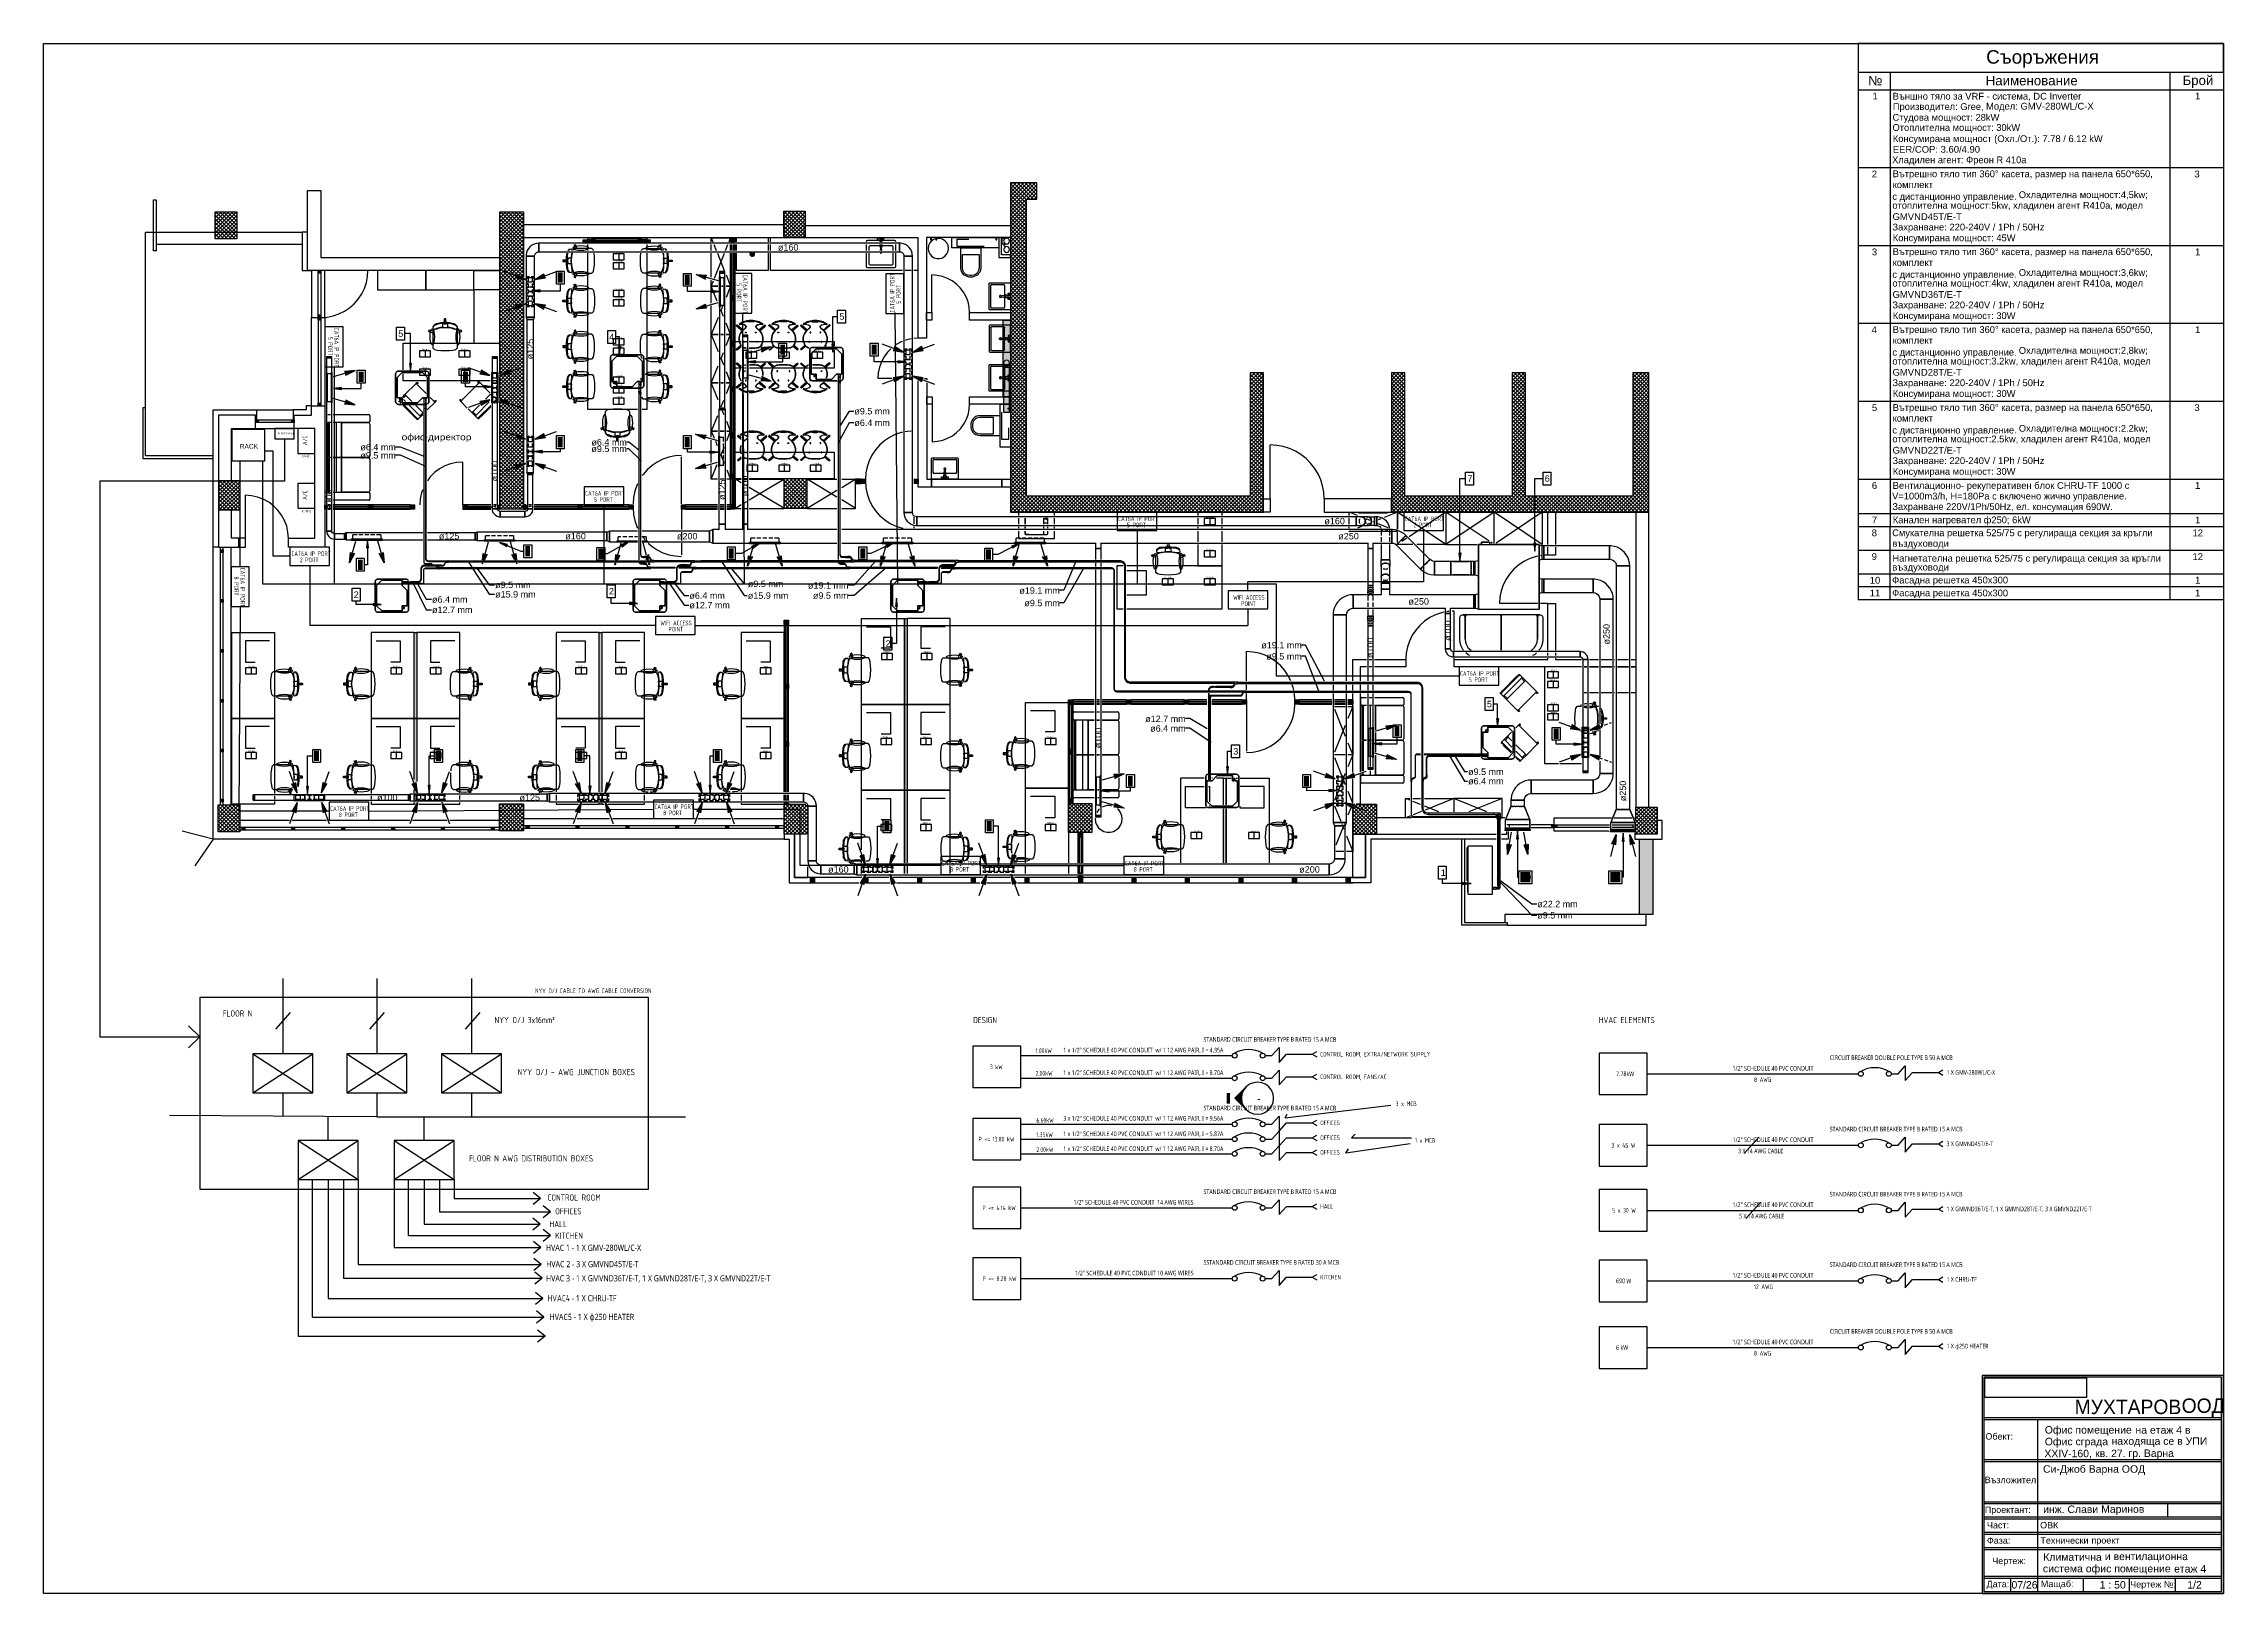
# Model space of a CAD drawing. Extents: x 25325 to 182345, y 3956 to 147305.
# Drawn here: x 91168.78 to 91200.81, y 73637.61 to 73660.37 of the extents above.
import ezdxf

# ---------------------------------------------------------------- set-up
doc = ezdxf.new("R2010")
doc.units = 0
doc.header["$MEASUREMENT"] = 0
for name, color, linetype in [('AC UNIT', 6, 'CONTINUOUS'), ('CAT6A CEILING PORTS', 5, 'CONTINUOUS'), ('CAT6A UNDERGROUND PORTS ROUTING', 1, 'CONTINUOUS'), ('CONTACTORS', 3, 'CONTINUOUS'), ('ELSH', 111, 'CONTINUOUS'), ('POWER DISTRIBUTION CONTROL LOOP', 2, 'CONTINUOUS'), ('WIFI LAN', 4, 'CONTINUOUS')]:
    doc.layers.add(name, color=color, linetype=linetype)
doc.styles.add('PDF Arial', font='arial.ttf')
doc.styles.add('PDF Bahnschrift', font='bahnschrift.ttf')
doc.styles.add('PDF Calibri', font='calibri.ttf')
doc.styles.get("Standard").update_dxf_attribs({"font": 'simplex.shx', "width": 0.7, "height": 10})
doc.styles.add('Tabla_100', font='simplex.shx', dxfattribs={"width": 0.7, "height": 20})
picture_1 = doc.add_image_def('image1.png', size_in_pixel=(1024, 200))

msp = doc.modelspace()

# ---------------------------------------------------------------- texts
at = {"layer": 'AC UNIT', "char_height": 0.068, "attachment_point": 1, "rotation": 90, "style": 'Tabla_100'}
for insert in [(91172.588, 73654.471), (91172.588, 73653.666)]:
    msp.add_mtext_dynamic_manual_height_columns('A/C', width=3.07445, gutter_width=0.342, heights=[0], dxfattribs=dict(at, insert=insert))
at = {"layer": 'AC UNIT', "char_height": 0.032, "attachment_point": 1, "style": 'Tabla_100'}
for s, insert in [('SPARE', (91172.577, 73654.32)), ('NORMAL', (91172.57, 73653.516))]:
    msp.add_mtext_dynamic_manual_height_columns(s, width=1.44694, gutter_width=0.161, heights=[0], dxfattribs=dict(at, insert=insert))
at = {"layer": 'CAT6A CEILING PORTS', "attachment_point": 1, "style": 'Tabla_100'}
for s, insert, char_height in [('CAT6A IP PORT', (91188.771, 73653.422), 0.06803), ('2 PORT', (91188.9, 73653.332), 0.068), ('CAT6A IP PORT', (91172.424, 73652.91), 0.06803), ('2 PORT', (91172.548, 73652.819), 0.068)]:
    msp.add_mtext_dynamic_manual_height_columns(s, width=3.07445, gutter_width=0.342, heights=[0], dxfattribs=dict(at, insert=insert, char_height=char_height))
at = {"layer": 'CAT6A UNDERGROUND PORTS ROUTING', "attachment_point": 1, "style": 'Tabla_100'}
for s, insert, char_height, rotation in [('5 PORT', (91179.029, 73656.846), 0.068, 270), ('CAT6A IP PORT', (91179.119, 73656.976), 0.06803, 270), ('CAT6A IP PORT', (91181.213, 73656.417), 0.06803, 90), ('5 PORT', (91181.304, 73656.546), 0.068, 90), ('CAT6A IP PORT', (91173.12, 73656.191), 0.06803, 270), ('5 PORT', (91173.029, 73656.061), 0.068, 270), ('CAT6A IP PORT', (91171.742, 73652.67), 0.06803, 270), ('8 PORT', (91171.651, 73652.54), 0.068, 270)]:
    msp.add_mtext_dynamic_manual_height_columns(s, width=3.07445, gutter_width=0.342, heights=[0], dxfattribs=dict(at, insert=insert, char_height=char_height, rotation=rotation))
for s, insert, char_height in [('CAT6A IP PORT', (91176.736, 73653.796), 0.06803), ('5 PORT', (91176.866, 73653.705), 0.068), ('CAT6A IP PORT', (91184.563, 73653.422), 0.06803), ('5 PORT', (91184.693, 73653.332), 0.068), ('CAT6A IP PORT', (91189.583, 73651.151), 0.06803), ('5 PORT', (91189.713, 73651.06), 0.068), ('CAT6A IP PORT', (91172.991, 73649.167), 0.06803), ('8 PORT', (91173.12, 73649.076), 0.068), ('CAT6A IP PORT', (91177.754, 73649.194), 0.06803), ('8 PORT', (91177.883, 73649.104), 0.068), ('CAT6A IP PORT', (91181.967, 73648.365), 0.06803), ('8 PORT', (91182.097, 73648.274), 0.068), ('CAT6A IP PORT', (91184.661, 73648.365), 0.06803), ('8 PORT', (91184.791, 73648.274), 0.068)]:
    msp.add_mtext_dynamic_manual_height_columns(s, width=3.07445, gutter_width=0.342, heights=[0], dxfattribs=dict(at, insert=insert, char_height=char_height))
at = {"layer": 'CONTACTORS', "char_height": 0.0227, "attachment_point": 1, "style": 'Tabla_100'}
for insert in [(91177.182, 73657.316), (91177.182, 73657.183), (91177.182, 73656.776), (91177.182, 73656.64), (91177.182, 73656.065), (91174.337, 73655.89), (91174.918, 73655.89), (91177.182, 73655.927), (91179.127, 73655.871), (91179.606, 73655.871), (91180.098, 73655.871), (91174.337, 73655.62), (91174.918, 73655.62), (91177.182, 73655.504), (91177.182, 73655.361), (91177.182, 73655.193), (91179.142, 73654.213), (91179.612, 73654.213), (91180.075, 73654.213), (91185.861, 73653.428), (91185.861, 73652.952), (91185.244, 73652.542), (91185.861, 73652.542), (91181.119, 73651.447), (91181.703, 73651.447), (91171.783, 73651.235), (91173.914, 73651.235), (91174.495, 73651.235), (91176.631, 73651.235), (91177.215, 73651.235), (91179.339, 73651.235), (91190.9, 73651.179), (91190.9, 73651.035), (91190.9, 73650.694), (91190.9, 73650.558), (91171.783, 73649.993), (91173.914, 73649.993), (91174.495, 73649.993), (91176.631, 73649.993), (91177.215, 73649.993), (91179.339, 73649.993), (91181.11, 73650.197), (91181.693, 73650.197), (91183.523, 73650.197), (91181.11, 73648.936), (91181.693, 73648.936), (91183.523, 73648.936), (91185.664, 73648.816), (91186.509, 73648.816)]:
    msp.add_mtext_dynamic_manual_height_columns('Contacts', width=1.02601, gutter_width=0.114, heights=[0], dxfattribs=dict(at, insert=insert))
at = {"layer": 'ELSH', "attachment_point": 1, "style": 'Tabla_100'}
for s, insert, char_height, width in [('NYY O/J CABLE TO AWG CABLE CONVERSION', (91176.001, 73646.493), 0.06803, 1.67704), ('1.00kW', (91183.351, 73645.612), 0.068, 0.28029), ('2.00kW', (91183.351, 73645.28), 0.068, 0.28029), ('8 AWG', (91193.899, 73645.188), 0.068, 0.28029), ('6.60kW', (91183.362, 73644.591), 0.068, 0.28029), ('1.35kW', (91183.362, 73644.379), 0.068, 0.28029), ('2.00kW', (91183.362, 73644.161), 0.068, 0.28029), ('{\\fSegoe UI|b0|i0|c0|p0; 3 X 14 AWG CABLE }', (91193.645, 73644.14), 0.06803, 1.00055), ('{\\fSegoe UI|b0|i0|c0|p0; 5 X 14 AWG CABLE }', (91193.66, 73643.184), 0.06803, 0.77264), ('12 AWG', (91193.899, 73642.148), 0.068, 0.28029), ('8 AWG', (91193.899, 73641.169), 0.068, 0.28029)]:
    msp.add_mtext(s, dxfattribs=dict(at, insert=insert, char_height=char_height, width=width))
at = {"layer": 'ELSH', "char_height": 0.0912, "attachment_point": 1}
for s, insert in [('FLOOR N', (91171.413, 73646.171)), ('NYY O/J 3x16mm²', (91175.405, 73646.074)), ('NYY O/J - AWG JUNCTION BOXES', (91175.746, 73645.31)), ('FLOOR N AWG DISTRIBUTION BOXES', (91175.032, 73644.043)), ('CONTROL ROOM', (91176.183, 73643.468)), ('OFFICES', (91176.297, 73643.266)), ('HALL', (91176.214, 73643.079)), ('{\\fSegoe UI|b0|i0|c0|p0;HVAC 1 - 1 X GMV-280WL/C-X}', (91176.16, 73642.731)), ('KITCHEN', (91176.297, 73642.908)), ('{\\fSegoe UI|b0|i0|c0|p0;HVAC 2 - 3 X GMVND45T/E-T}', (91176.164, 73642.491)), ('{\\fSegoe UI|b0|i0|c0|p0;HVAC 3 - 1 X GMVND36T/E-T, 1 X GMVND28T/E-T, 3 X GMVND22T/E-T}', (91176.161, 73642.282)), ('HVAC4{\\fSegoe UI|b0|i0|c0|p0; - 1 X CHRU-TF }', (91176.183, 73641.99)), ('{\\fSegoe UI|b0|i0|c0|p0;HVAC5 - 1 X ф250 HEATER}', (91176.214, 73641.715))]:
    msp.add_mtext(s, dxfattribs=dict(at, insert=insert))
at = {"layer": 'POWER DISTRIBUTION CONTROL LOOP', "insert": (91172.225, 73654.651), "char_height": 0.0247, "attachment_point": 1}
msp.add_mtext('EL DISTRIBUTION', dxfattribs=at)
at = {"layer": 'POWER DISTRIBUTION CONTROL LOOP', "char_height": 0.0912, "width": 1.59001, "attachment_point": 1}
for s, insert in [('DESIGN', (91182.433, 73646.074)), ('HVAC ELEMENTS', (91191.619, 73646.074))]:
    msp.add_mtext(s, dxfattribs=dict(at, insert=insert))
at = {"layer": 'POWER DISTRIBUTION CONTROL LOOP', "attachment_point": 1, "style": 'Tabla_100'}
for s, width, insert, char_height in [('{\\fSegoe UI|b0|i0|c0|p0;1 x 1/2" SCHEDULE 40 PVC CONDUIT  w/ 1 12 AWG PAIR, I = 4.35A}', 4.79294, (91183.757, 73645.621), 0.06803), ('{\\fSegoe UI|b0|i0|c0|p0;STANDARD CIRCUIT BREAKER TYPE B RATED 15 A MCB}', 3.07445, (91185.816, 73645.778), 0.06803), ('CONTROL ROOM, EXTRA/NETWORK SUPPLY', 3.07445, (91187.53, 73645.561), 0.06803), ('{\\fSegoe UI|b0|i0|c0|p0;CIRCUIT BREAKER DOUBLE POLE TYPE B 50 A MCB}', 3.07445, (91195.011, 73645.51), 0.06803), ('3 kW', 3.07445, (91182.679, 73645.376), 0.068), ('{\\fSegoe UI|b0|i0|c0|p0;1 x 1/2" SCHEDULE 40 PVC CONDUIT  w/ 1 12 AWG PAIR, I = 8.70A}', 4.79294, (91183.757, 73645.289), 0.06803), ('CONTROL ROOM, FANS/AC', 3.07445, (91187.53, 73645.229), 0.06803), ('{\\fSegoe UI|b0|i0|c0|p0;7.78kW}', 3.07445, (91191.874, 73645.273), 0.06803), ('{\\fSegoe UI|b0|i0|c0|p0;1/2" SCHEDULE 40 PVC CONDUIT }', 3.07445, (91193.584, 73645.354), 0.06803), ('{\\fSegoe UI|b0|i0|c0|p0;1 X GMV-280WL/C-X}', 3.07445, (91196.725, 73645.293), 0.06803), ('{\\fSegoe UI|b0|i0|c0|p0;3 x 1/2" SCHEDULE 40 PVC CONDUIT  w/ 1 12 AWG PAIR, I = 9.56A}', 4.79294, (91183.757, 73644.62), 0.06803), ('{\\fSegoe UI|b0|i0|c0|p0;STANDARD CIRCUIT BREAKER TYPE B RATED 15 A MCB}', 3.07445, (91185.816, 73644.77), 0.06803), ('OFFICES', 3.07445, (91187.53, 73644.553), 0.068), ('P <= 13.80 kW', 3.07445, (91182.512, 73644.314), 0.06803), ('{\\fSegoe UI|b0|i0|c0|p0;1 x 1/2" SCHEDULE 40 PVC CONDUIT  w/ 1 12 AWG PAIR, I = 5.87A}', 4.79294, (91183.757, 73644.392), 0.06803), ('OFFICES', 3.07445, (91187.53, 73644.334), 0.068), ('3 x 45 W', 3.07445, (91191.807, 73644.224), 0.068), ('{\\fSegoe UI|b0|i0|c0|p0;1/2" SCHEDULE 40 PVC CONDUIT }', 3.07445, (91193.584, 73644.306), 0.06803), ('{\\fSegoe UI|b0|i0|c0|p0;STANDARD CIRCUIT BREAKER TYPE B RATED 15 A MCB}', 3.07445, (91195.011, 73644.461), 0.06803), ('{\\fSegoe UI|b0|i0|c0|p0;3 X GMVND45T/E-T}', 3.07445, (91196.725, 73644.245), 0.06803), ('{\\fSegoe UI|b0|i0|c0|p0;1 x 1/2" SCHEDULE 40 PVC CONDUIT  w/ 1 12 AWG PAIR, I = 8.70A}', 4.79294, (91183.757, 73644.174), 0.06803), ('OFFICES', 3.07445, (91187.53, 73644.12), 0.068), ('P <= 4.14 kW', 3.07445, (91182.57, 73643.305), 0.06803), ('{\\fSegoe UI|b0|i0|c0|p0;1/2" SCHEDULE 40 PVC CONDUIT  14 AWG WIRES}', 3.07445, (91183.907, 73643.387), 0.06803), ('{\\fSegoe UI|b0|i0|c0|p0;STANDARD CIRCUIT BREAKER TYPE B RATED 15 A MCB}', 3.07445, (91185.816, 73643.543), 0.06803), ('HALL', 3.07445, (91187.53, 73643.326), 0.068), ('5 x 30 W', 3.07445, (91191.817, 73643.268), 0.068), ('{\\fSegoe UI|b0|i0|c0|p0;1/2" SCHEDULE 40 PVC CONDUIT }', 3.07445, (91193.584, 73643.35), 0.06803), ('{\\fSegoe UI|b0|i0|c0|p0;STANDARD CIRCUIT BREAKER TYPE B RATED 15 A MCB}', 3.07445, (91195.011, 73643.506), 0.06803), ('{\\fSegoe UI|b0|i0|c0|p0;1 X GMVND36T/E-T, 1 X GMVND28T/E-T, 3 X GMVND22T/E-T}', 3.07445, (91196.725, 73643.289), 0.06803), ('{\\fSegoe UI|b0|i0|c0|p0;1/2" SCHEDULE 40 PVC CONDUIT 10 AWG WIRES }', 3.07445, (91183.928, 73642.348), 0.06803), ('{\\fSegoe UI|b0|i0|c0|p0;SSTANDARD CIRCUIT BREAKER TYPE B RATED 30 A MCB}', 3.07445, (91185.816, 73642.504), 0.06803), ('{\\fSegoe UI|b0|i0|c0|p0;1/2" SCHEDULE 40 PVC CONDUIT }', 3.07445, (91193.584, 73642.315), 0.06803), ('{\\fSegoe UI|b0|i0|c0|p0;STANDARD CIRCUIT BREAKER TYPE B RATED 15 A MCB}', 3.07445, (91195.011, 73642.47), 0.06803), ('P <= 8.28 kW', 3.07445, (91182.57, 73642.266), 0.06803), ('KITCHEN', 3.07445, (91187.53, 73642.287), 0.068), ('{\\fSegoe UI|b0|i0|c0|p0;690 W}', 3.07445, (91191.874, 73642.233), 0.06803), ('{\\fSegoe UI|b0|i0|c0|p0;1 X CHRU-TF }', 3.07445, (91196.725, 73642.254), 0.06803), ('{\\fSegoe UI|b0|i0|c0|p0;1/2" SCHEDULE 40 PVC CONDUIT }', 3.07445, (91193.584, 73641.336), 0.06803), ('{\\fSegoe UI|b0|i0|c0|p0;CIRCUIT BREAKER DOUBLE POLE TYPE B 50 A MCB}', 3.07445, (91195.011, 73641.491), 0.06803), ('{\\fSegoe UI|b0|i0|c0|p0;6 kW}', 3.07445, (91191.874, 73641.254), 0.06803), ('{\\fSegoe UI|b0|i0|c0|p0;1 X ф250 HEATER}', 3.07445, (91196.725, 73641.275), 0.06803)]:
    msp.add_mtext_dynamic_manual_height_columns(s, width=width, gutter_width=0.342, heights=[0], dxfattribs=dict(at, insert=insert, char_height=char_height))
at = {"layer": 'WIFI LAN', "attachment_point": 1, "style": 'Tabla_100'}
for s, insert, char_height in [('WIFI ACCESS', (91186.252, 73652.268), 0.06803), ('POINT', (91186.369, 73652.177), 0.068), ('WIFI ACCESS', (91177.841, 73651.892), 0.06803), ('POINT', (91177.959, 73651.802), 0.068)]:
    msp.add_mtext_dynamic_manual_height_columns(s, width=3.07445, gutter_width=0.342, heights=[0], dxfattribs=dict(at, insert=insert, char_height=char_height))
at = {"layer": 'WIFI LAN', "char_height": 0.068, "width": 1.67704, "attachment_point": 1, "style": 'Tabla_100'}
for s, insert in [('3 x MCB', (91188.637, 73644.835)), ('1 x MCB', (91188.922, 73644.295))]:
    msp.add_mtext(s, dxfattribs=dict(at, insert=insert))

# ---------------------------------------------------------------- blocks, each defined once
blk = doc.blocks.new('Sheet-Климатична и вентилационна система офис помещение етаж 4_1')
at = {"layer": 'CAT6A UNDERGROUND PORTS ROUTING', "true_color": 0xd8d8d8, "transparency": 33554687}
for points in [[(10.938, 20.154), (10.938, 20.217), (10.875, 20.217), (10.875, 20.154)], [(4.86, 19.701), (4.86, 19.741), (4.82, 19.741), (4.82, 19.701)], [(10.875, 19.306), (10.938, 19.306), (10.938, 19.369), (10.875, 19.369)], [(10.918, 18.697), (10.918, 19.306), (10.896, 19.306), (10.896, 18.697)], [(4.86, 19.05), (4.86, 19.09), (4.82, 19.09), (4.82, 19.05)], [(4.86, 19.011), (4.86, 19.05), (4.82, 19.05), (4.82, 19.011)], [(14.985, 17.886), (14.985, 19.012), (14.875, 19.012), (14.875, 17.886)], [(10.938, 18.634), (10.938, 18.697), (10.875, 18.697), (10.875, 18.634), (10.888, 18.634)], [(10.896, 18.024), (10.918, 18.024), (10.918, 18.634), (10.896, 18.634), (10.896, 18.094)], [(11.283, 18.872), (11.271, 18.883), (11.265, 18.886), (11.265, 18.884), (11.271, 18.881), (11.276, 18.877)], [(11.761, 18.872), (11.749, 18.883), (11.743, 18.886), (11.743, 18.884), (11.749, 18.881), (11.754, 18.877)], [(12.009, 18.872), (12.021, 18.881), (12.027, 18.884), (12.027, 18.886), (12.021, 18.883), (12.016, 18.878)], [(14.971, 17.658), (14.971, 18.318), (14.884, 18.318), (14.884, 17.658)], [(10.875, 17.961), (10.938, 17.961), (10.938, 18.024), (10.875, 18.024)], [(10.918, 17.352), (10.918, 17.961), (10.896, 17.961), (10.896, 17.352)], [(11.265, 18.067), (11.271, 18.07), (11.276, 18.075), (11.271, 18.071), (11.265, 18.068)], [(11.743, 18.067), (11.749, 18.07), (11.754, 18.075), (11.749, 18.071), (11.743, 18.068)], [(12.027, 18.067), (12.027, 18.068), (12.021, 18.071), (12.016, 18.075), (12.021, 18.07)], [(4.86, 17.753), (4.86, 17.793), (4.82, 17.793), (4.82, 17.753)], [(3.938, 17.506), (3.938, 17.545), (3.899, 17.545), (3.899, 17.506)], [(4.469, 17.506), (4.469, 17.545), (4.43, 17.545), (4.43, 17.506)], [(10.875, 17.289), (10.938, 17.289), (10.938, 17.352), (10.875, 17.352)], [(10.918, 16.742), (10.918, 17.289), (10.896, 17.289), (10.896, 16.742)], [(11.303, 17.248), (11.291, 17.259), (11.285, 17.262), (11.285, 17.26), (11.291, 17.257), (11.296, 17.253)], [(11.759, 17.248), (11.747, 17.259), (11.741, 17.262), (11.741, 17.26), (11.747, 17.257), (11.752, 17.253)], [(12.009, 17.248), (12.021, 17.257), (12.027, 17.26), (12.027, 17.262), (12.021, 17.259), (12.016, 17.254)], [(10.875, 16.679), (10.938, 16.679), (10.938, 16.742), (10.875, 16.742)], [(10.918, 16.296), (10.918, 16.679), (10.896, 16.679), (10.896, 16.296)], [(12.792, 16.611), (12.792, 16.674), (12.706, 16.674), (12.706, 16.611)], [(12.855, 16.611), (12.855, 16.674), (12.792, 16.674), (12.792, 16.611)], [(13.627, 16.611), (13.627, 16.674), (13.564, 16.674), (13.564, 16.611)], [(13.627, 16.611), (13.627, 16.674), (13.564, 16.674), (13.564, 16.611)], [(4.918, 16.233), (4.941, 16.233), (4.941, 16.296), (4.918, 16.296)], [(5.56, 16.253), (5.56, 16.275), (5.02, 16.275), (5.02, 16.253)], [(5.623, 16.233), (5.623, 16.296), (5.56, 16.296), (5.56, 16.233)], [(6.17, 16.253), (6.17, 16.275), (5.623, 16.275), (5.623, 16.253)], [(6.17, 16.233), (6.233, 16.233), (6.233, 16.296), (6.17, 16.296)], [(7.004, 16.233), (7.004, 16.296), (6.941, 16.296), (6.941, 16.233)], [(7.004, 16.253), (7.373, 16.253), (7.373, 16.275), (7.004, 16.275)], [(7.454, 16.233), (7.485, 16.233), (7.485, 16.296), (7.452, 16.296), (7.452, 16.241), (7.453, 16.234)], [(7.836, 16.233), (7.893, 16.233), (7.894, 16.241), (7.894, 16.296), (7.836, 16.296), (7.836, 16.241)], [(8.349, 16.253), (8.63, 16.253), (8.63, 16.275), (7.973, 16.275), (7.973, 16.253), (7.986, 16.253)], [(8.693, 16.233), (8.693, 16.296), (8.63, 16.296), (8.63, 16.233)], [(9.381, 16.253), (9.381, 16.275), (8.693, 16.275), (8.693, 16.253), (9.074, 16.253)], [(9.444, 16.233), (9.444, 16.296), (9.381, 16.296), (9.381, 16.233)], [(10.215, 16.233), (10.215, 16.296), (10.152, 16.296), (10.152, 16.233)], [(10.875, 16.233), (10.938, 16.233), (10.938, 16.296), (10.875, 16.296)], [(20.499, 16.174), (20.514, 16.174), (20.514, 16.19), (20.101, 16.19), (20.101, 16.174), (20.318, 16.174)], [(3.422, 15.599), (3.422, 15.638), (3.383, 15.638), (3.383, 15.599)], [(3.422, 14.867), (3.422, 14.906), (3.383, 14.906), (3.383, 14.867)], [(6.259, 13.162), (6.263, 13.163), (6.266, 13.166), (6.267, 13.17), (6.266, 14.416), (6.266, 14.418), (6.263, 14.421), (6.259, 14.422), (6.233, 14.422), (6.231, 14.421), (6.228, 14.418), (6.227, 14.414), (6.227, 13.17), (6.228, 13.166), (6.233, 13.162), (6.235, 13.162)], [(8.952, 13.162), (8.975, 13.162), (8.981, 13.164), (8.983, 13.17), (8.983, 14.416), (8.982, 14.418), (8.977, 14.422), (8.975, 14.422), (8.952, 14.422), (8.946, 14.42), (8.944, 14.414), (8.944, 13.168), (8.946, 13.164), (8.95, 13.162)], [(11.723, 14.542), (11.723, 14.605), (11.66, 14.605), (11.66, 14.542)], [(11.703, 13.666), (11.703, 14.542), (11.681, 14.542), (11.681, 13.666)], [(13.459, 13.367), (13.465, 13.369), (13.467, 13.375), (13.467, 14.621), (13.466, 14.623), (13.461, 14.626), (13.459, 14.627), (13.436, 14.627), (13.43, 14.624), (13.428, 14.619), (13.428, 13.373), (13.429, 13.371), (13.434, 13.367), (13.436, 13.367)], [(3.422, 14.135), (3.422, 14.174), (3.383, 14.174), (3.383, 14.135)], [(11.723, 13.603), (11.723, 13.666), (11.66, 13.666), (11.66, 13.603)], [(11.703, 12.816), (11.703, 13.603), (11.681, 13.603), (11.681, 12.816)], [(3.422, 13.402), (3.422, 13.442), (3.383, 13.442), (3.383, 13.402)], [(13.436, 12.105), (13.461, 12.106), (13.463, 12.106), (13.466, 12.109), (13.467, 12.113), (13.467, 13.359), (13.463, 13.364), (13.459, 13.365), (13.434, 13.365), (13.43, 13.363), (13.428, 13.357), (13.428, 12.111), (13.429, 12.109), (13.432, 12.106)], [(15.899, 13.371), (15.899, 13.434), (15.836, 13.434), (15.836, 13.371)], [(15.879, 12.706), (15.879, 13.371), (15.857, 13.371), (15.857, 12.706)], [(16.75, 13.371), (16.75, 13.434), (16.687, 13.434), (16.687, 13.371)], [(16.75, 13.391), (17.537, 13.391), (17.537, 13.413), (16.75, 13.413)], [(17.6, 13.371), (17.6, 13.434), (17.537, 13.434), (17.537, 13.371)], [(18.388, 13.371), (18.451, 13.371), (18.451, 13.434), (18.388, 13.434), (18.388, 13.413)], [(19.222, 13.371), (19.222, 13.434), (19.159, 13.434), (19.159, 13.371)], [(19.947, 13.371), (20.01, 13.371), (20.01, 13.434), (19.947, 13.434)], [(11.723, 12.753), (11.723, 12.816), (11.66, 12.816), (11.66, 12.753)], [(3.422, 12.67), (3.422, 12.709), (3.383, 12.709), (3.383, 12.67)], [(11.703, 12.062), (11.703, 12.753), (11.681, 12.753), (11.681, 12.062)], [(15.899, 12.643), (15.899, 12.706), (15.836, 12.706), (15.836, 12.643)], [(15.879, 11.978), (15.879, 12.643), (15.857, 12.643), (15.857, 11.978)], [(3.422, 11.938), (3.422, 11.977), (3.383, 11.977), (3.383, 11.938)], [(11.723, 11.902), (11.723, 11.936), (11.66, 11.936), (11.66, 11.902)], [(15.899, 11.915), (15.899, 11.978), (15.836, 11.978), (15.836, 11.915)], [(18.12, 11.024), (18.143, 11.024), (18.147, 11.025), (18.151, 11.03), (18.151, 11.032), (18.151, 11.854), (18.112, 11.854), (18.112, 11.032), (18.113, 11.028), (18.116, 11.025)], [(3.742, 11.525), (3.742, 11.565), (3.702, 11.565), (3.702, 11.525)], [(4.474, 11.525), (4.474, 11.565), (4.434, 11.565), (4.434, 11.525)], [(5.206, 11.525), (5.206, 11.565), (5.167, 11.565), (5.167, 11.525)], [(5.938, 11.525), (5.938, 11.565), (5.899, 11.565), (5.899, 11.525)], [(6.671, 11.525), (6.671, 11.565), (6.631, 11.565), (6.631, 11.525)], [(7.403, 11.525), (7.403, 11.565), (7.364, 11.565), (7.364, 11.525)], [(7.915, 11.553), (7.915, 11.592), (7.875, 11.592), (7.875, 11.553)], [(8.647, 11.553), (8.647, 11.592), (8.608, 11.592), (8.608, 11.553)], [(9.379, 11.553), (9.379, 11.592), (9.34, 11.592), (9.34, 11.553)], [(10.111, 11.553), (10.111, 11.592), (10.072, 11.592), (10.072, 11.553)], [(10.844, 11.553), (10.844, 11.592), (10.804, 11.592), (10.804, 11.553)], [(11.576, 11.553), (11.576, 11.592), (11.537, 11.592), (11.537, 11.553)], [(22.969, 11.56), (22.969, 11.599), (22.93, 11.599), (22.93, 11.56)], [(23.009, 11.56), (23.009, 11.599), (22.969, 11.599), (22.969, 11.56)], [(24.166, 11.56), (24.166, 11.599), (24.156, 11.599), (24.156, 11.56)], [(16.042, 11.424), (16.042, 11.487), (15.979, 11.487), (15.979, 11.424)], [(16.021, 11.023), (16.021, 11.424), (15.999, 11.424), (15.999, 11.023)], [(24.418, 10.284), (24.418, 11.387), (24.221, 11.387), (24.221, 10.284)], [(12.105, 10.747), (12.105, 10.825), (12.05, 10.825), (12.05, 10.747)], [(12.892, 10.747), (12.892, 10.825), (12.849, 10.825), (12.837, 10.754), (12.837, 10.747), (12.856, 10.747)], [(13.68, 10.747), (13.68, 10.825), (13.625, 10.825), (13.625, 10.747)], [(14.467, 10.747), (14.467, 10.825), (14.412, 10.825), (14.412, 10.747)], [(15.255, 10.747), (15.255, 10.825), (15.199, 10.825), (15.199, 10.747)], [(16.042, 10.825), (16.042, 10.865), (15.979, 10.865), (15.979, 10.825)], [(16.042, 10.747), (16.042, 10.825), (15.987, 10.825), (15.987, 10.747)], [(16.825, 10.747), (16.825, 10.825), (16.77, 10.825), (16.77, 10.747)], [(17.609, 10.747), (17.609, 10.825), (17.554, 10.825), (17.554, 10.747)], [(18.396, 10.747), (18.396, 10.825), (18.341, 10.825), (18.341, 10.747)], [(19.184, 10.747), (19.184, 10.825), (19.128, 10.825), (19.128, 10.747)], [(19.916, 10.747), (19.971, 10.747), (19.971, 10.825), (19.916, 10.825), (19.916, 10.752)]]:
    blk.add_hatch(color=254, dxfattribs=at).paths.add_polyline_path(points)
h = blk.add_hatch(color=254, dxfattribs=at)
h.paths.add_polyline_path([(10.896, 19.369), (10.918, 19.369), (10.918, 20.014), (10.896, 20.014), (10.896, 19.379)])
h.paths.add_polyline_path([(10.896, 20.14), (10.918, 20.14), (10.918, 20.154), (10.896, 20.154)])
at = {"layer": 'CAT6A UNDERGROUND PORTS ROUTING', "transparency": 33554687}
for color, points in [(5, [(7.864, 19.607), (7.732, 19.687), (7.734, 19.676), (7.734, 19.666), (7.732, 19.655), (7.727, 19.646), (7.72, 19.638), (7.712, 19.631)]), (5, [(8.004, 19.607), (8.155, 19.631), (8.147, 19.638), (8.14, 19.646), (8.135, 19.655), (8.133, 19.666), (8.133, 19.676), (8.135, 19.687)]), (256, [(10.507, 19.612), (10.504, 19.623), (10.503, 19.633), (10.505, 19.644), (10.509, 19.653), (10.515, 19.662), (10.523, 19.669), (10.37, 19.682)]), (256, [(10.707, 19.206), (10.718, 19.206), (10.718, 19.653), (10.707, 19.653), (10.707, 19.242)]), (256, [(10.718, 19.206), (10.722, 19.206), (10.722, 19.653), (10.718, 19.653), (10.718, 19.242)]), (5, [(7.732, 19.173), (7.864, 19.252), (7.712, 19.228), (7.72, 19.222), (7.727, 19.213), (7.732, 19.204), (7.734, 19.194), (7.734, 19.183)]), (7, [(7.959, 19.441), (8.077, 19.425), (8.077, 19.456)]), (5, [(8.135, 19.173), (8.133, 19.183), (8.133, 19.194), (8.135, 19.204), (8.14, 19.213), (8.147, 19.222), (8.155, 19.228), (8.004, 19.252)]), (256, [(10.37, 19.177), (10.523, 19.191), (10.515, 19.197), (10.509, 19.206), (10.505, 19.216), (10.503, 19.226), (10.504, 19.237), (10.507, 19.247)]), (7, [(10.709, 19.43), (10.591, 19.445), (10.591, 19.414)]), (7, [(9.244, 18.501), (9.259, 18.619), (9.228, 18.619)]), (256, [(11.123, 18.141), (11.123, 18.588), (11.12, 18.588), (11.12, 18.141)]), (256, [(11.131, 18.141), (11.134, 18.141), (11.134, 18.588), (11.123, 18.588), (11.123, 18.141)]), (256, [(11.334, 18.547), (11.471, 18.617), (11.318, 18.604), (11.326, 18.597), (11.332, 18.588), (11.336, 18.579), (11.338, 18.568), (11.337, 18.558)]), (7, [(12.377, 18.539), (12.393, 18.657), (12.362, 18.657)]), (5, [(13.413, 18.542), (13.282, 18.621), (13.284, 18.611), (13.284, 18.601), (13.282, 18.59), (13.277, 18.581), (13.27, 18.573), (13.262, 18.566)]), (5, [(13.554, 18.542), (13.705, 18.566), (13.697, 18.573), (13.69, 18.581), (13.685, 18.59), (13.683, 18.601), (13.683, 18.611), (13.685, 18.621)]), (256, [(5.223, 18.201), (5.36, 18.271), (5.207, 18.257), (5.215, 18.251), (5.222, 18.242), (5.226, 18.232), (5.227, 18.222), (5.227, 18.211)]), (7, [(6.173, 18.254), (6.189, 18.372), (6.158, 18.372)]), (5, [(7.342, 18.196), (7.211, 18.275), (7.213, 18.265), (7.213, 18.254), (7.211, 18.244), (7.206, 18.235), (7.199, 18.226), (7.191, 18.22)]), (5, [(7.483, 18.196), (7.634, 18.22), (7.626, 18.226), (7.619, 18.235), (7.614, 18.244), (7.612, 18.254), (7.612, 18.265), (7.614, 18.275)]), (7, [(11.129, 18.397), (11.247, 18.382), (11.247, 18.413)]), (7, [(13.447, 18.397), (13.329, 18.413), (13.329, 18.382)]), (256, [(5.009, 17.795), (5.013, 17.795), (5.013, 18.242), (5.009, 18.242), (5.009, 17.819)]), (256, [(5.021, 17.795), (5.023, 17.795), (5.023, 18.242), (5.013, 18.242), (5.013, 17.795)]), (7, [(5.046, 18.008), (5.164, 17.992), (5.164, 18.023)]), (7, [(7.371, 18.033), (7.253, 18.049), (7.253, 18.018)]), (256, [(11.471, 18.112), (11.334, 18.182), (11.337, 18.172), (11.338, 18.161), (11.336, 18.151), (11.332, 18.141), (11.326, 18.132), (11.318, 18.126)]), (5, [(13.282, 18.108), (13.413, 18.187), (13.262, 18.163), (13.27, 18.157), (13.277, 18.148), (13.282, 18.139), (13.284, 18.129), (13.284, 18.118)]), (5, [(13.685, 18.108), (13.683, 18.118), (13.683, 18.129), (13.685, 18.139), (13.69, 18.148), (13.697, 18.157), (13.705, 18.163), (13.554, 18.187)]), (256, [(5.36, 17.766), (5.223, 17.835), (5.227, 17.825), (5.227, 17.815), (5.226, 17.804), (5.222, 17.795), (5.215, 17.786), (5.207, 17.779)]), (5, [(7.211, 17.761), (7.342, 17.841), (7.191, 17.816), (7.199, 17.81), (7.206, 17.802), (7.211, 17.793), (7.213, 17.782), (7.213, 17.772)]), (5, [(7.614, 17.761), (7.612, 17.772), (7.612, 17.782), (7.614, 17.793), (7.619, 17.802), (7.626, 17.81), (7.634, 17.816), (7.483, 17.841)]), (5, [(7.864, 17.261), (7.732, 17.34), (7.734, 17.33), (7.734, 17.319), (7.732, 17.309), (7.727, 17.3), (7.72, 17.291), (7.712, 17.285)]), (5, [(8.004, 17.261), (8.155, 17.285), (8.147, 17.291), (8.14, 17.3), (8.135, 17.309), (8.133, 17.319), (8.133, 17.33), (8.135, 17.34)]), (256, [(10.497, 17.266), (10.494, 17.276), (10.494, 17.287), (10.495, 17.297), (10.499, 17.307), (10.506, 17.316), (10.514, 17.322), (10.361, 17.336)]), (256, [(10.7, 16.86), (10.708, 16.86), (10.708, 17.307), (10.697, 17.307), (10.697, 16.86)]), (256, [(10.712, 16.86), (10.712, 17.307), (10.708, 17.307), (10.708, 16.86)]), (7, [(7.996, 17.08), (8.114, 17.064), (8.114, 17.095)]), (7, [(10.69, 17.072), (10.572, 17.088), (10.572, 17.057)]), (5, [(7.732, 16.826), (7.864, 16.906), (7.712, 16.881), (7.72, 16.875), (7.727, 16.867), (7.732, 16.858), (7.734, 16.847), (7.734, 16.837)]), (5, [(8.135, 16.826), (8.133, 16.837), (8.133, 16.847), (8.135, 16.858), (8.14, 16.867), (8.147, 16.875), (8.155, 16.881), (8.004, 16.906)]), (256, [(10.361, 16.831), (10.514, 16.844), (10.506, 16.851), (10.499, 16.86), (10.495, 16.869), (10.494, 16.88), (10.494, 16.89), (10.497, 16.9)]), (256, [(5.628, 15.793), (5.757, 15.793), (5.757, 15.797), (5.31, 15.797), (5.31, 15.793), (5.447, 15.793)]), (256, [(5.757, 15.782), (5.757, 15.793), (5.31, 15.793), (5.31, 15.782), (5.628, 15.782)]), (7, [(5.545, 15.787), (5.529, 15.669), (5.56, 15.669)]), (256, [(7.623, 15.78), (7.705, 15.78), (7.705, 15.783), (7.258, 15.783), (7.258, 15.78), (7.442, 15.78)]), (256, [(7.705, 15.769), (7.705, 15.78), (7.258, 15.78), (7.258, 15.769), (7.623, 15.769)]), (7, [(7.484, 15.747), (7.587, 15.687), (7.599, 15.716)]), (7, [(9.377, 15.756), (9.267, 15.711), (9.282, 15.684)]), (256, [(11.601, 15.744), (11.601, 15.748), (11.155, 15.748), (11.155, 15.744), (11.25, 15.744)]), (256, [(11.601, 15.733), (11.601, 15.744), (11.155, 15.744), (11.155, 15.733), (11.25, 15.733)]), (7, [(11.294, 15.729), (11.183, 15.686), (11.198, 15.658)]), (256, [(13.427, 15.744), (13.549, 15.744), (13.549, 15.748), (13.103, 15.748), (13.103, 15.744)]), (256, [(13.549, 15.733), (13.549, 15.744), (13.103, 15.744), (13.103, 15.733), (13.427, 15.733)]), (7, [(13.269, 15.742), (13.156, 15.706), (13.169, 15.678)]), (7, [(15.113, 15.733), (15.002, 15.692), (15.016, 15.665)]), (256, [(15.498, 15.744), (15.498, 15.748), (15.051, 15.748), (15.051, 15.744), (15.24, 15.744)]), (256, [(15.498, 15.733), (15.498, 15.744), (15.051, 15.744), (15.051, 15.733), (15.24, 15.733)]), (7, [(22.684, 15.617), (22.7, 15.735), (22.669, 15.735)]), (256, [(5.281, 15.446), (5.351, 15.582), (5.34, 15.579), (5.33, 15.579), (5.319, 15.58), (5.31, 15.584), (5.301, 15.591), (5.294, 15.599)]), (256, [(5.786, 15.446), (5.772, 15.599), (5.766, 15.591), (5.757, 15.584), (5.747, 15.58), (5.737, 15.579), (5.726, 15.579), (5.716, 15.582)]), (7, [(21.584, 15.47), (21.6, 15.588), (21.569, 15.588)]), (7, [(5.745, 14.836), (5.627, 14.851), (5.627, 14.82)]), (7, [(9.509, 14.852), (9.391, 14.867), (9.391, 14.836)]), (7, [(13.31, 14.929), (13.294, 14.811), (13.325, 14.811)]), (7, [(22.138, 13.04), (22.153, 13.158), (22.122, 13.158)]), (256, [(20.303, 12.587), (20.303, 13.033), (20.3, 13.033), (20.3, 12.587)]), (256, [(20.312, 12.587), (20.314, 12.587), (20.314, 13.033), (20.303, 13.033), (20.303, 12.587)]), (256, [(20.514, 12.993), (20.651, 13.062), (20.498, 13.049), (20.506, 13.042), (20.512, 13.033), (20.516, 13.024), (20.518, 13.013), (20.517, 13.003)]), (5, [(23.356, 12.988), (23.225, 13.067), (23.227, 13.056), (23.227, 13.046), (23.225, 13.036), (23.22, 13.026), (23.213, 13.018), (23.205, 13.012)]), (5, [(23.497, 12.988), (23.644, 13.011), (23.644, 13.015), (23.64, 13.018), (23.633, 13.026), (23.628, 13.036), (23.626, 13.046), (23.626, 13.056), (23.628, 13.067), (23.583, 13.039)]), (7, [(20.321, 12.788), (20.439, 12.773), (20.439, 12.804)]), (256, [(20.651, 12.557), (20.514, 12.627), (20.517, 12.617), (20.518, 12.606), (20.516, 12.596), (20.512, 12.586), (20.506, 12.578), (20.498, 12.571)]), (5, [(23.225, 12.553), (23.356, 12.632), (23.205, 12.608), (23.213, 12.602), (23.22, 12.594), (23.225, 12.584), (23.227, 12.574), (23.227, 12.563)]), (7, [(23.373, 12.786), (23.255, 12.801), (23.255, 12.77)]), (5, [(23.628, 12.553), (23.626, 12.563), (23.626, 12.574), (23.628, 12.584), (23.633, 12.594), (23.64, 12.602), (23.644, 12.605), (23.644, 12.609), (23.497, 12.632), (23.583, 12.58)]), (5, [(4.513, 12.069), (4.489, 12.221), (4.483, 12.212), (4.475, 12.206), (4.465, 12.201), (4.455, 12.198), (4.445, 12.198), (4.434, 12.201)]), (5, [(4.869, 12.069), (4.948, 12.201), (4.938, 12.198), (4.927, 12.198), (4.917, 12.201), (4.907, 12.206), (4.899, 12.212), (4.893, 12.221)]), (5, [(6.28, 12.069), (6.256, 12.221), (6.25, 12.212), (6.242, 12.206), (6.232, 12.201), (6.222, 12.198), (6.211, 12.198), (6.201, 12.201)]), (7, [(6.451, 12.057), (6.466, 12.175), (6.435, 12.175)]), (5, [(6.636, 12.069), (6.715, 12.201), (6.705, 12.198), (6.694, 12.198), (6.684, 12.201), (6.674, 12.206), (6.666, 12.212), (6.66, 12.221)]), (5, [(8.679, 12.069), (8.655, 12.221), (8.649, 12.212), (8.641, 12.206), (8.631, 12.201), (8.621, 12.198), (8.611, 12.198), (8.6, 12.201)]), (7, [(8.81, 12.052), (8.826, 12.17), (8.795, 12.17)]), (5, [(9.035, 12.069), (9.114, 12.201), (9.104, 12.198), (9.093, 12.198), (9.083, 12.201), (9.073, 12.206), (9.065, 12.212), (9.059, 12.221)]), (5, [(10.459, 12.069), (10.435, 12.221), (10.429, 12.212), (10.42, 12.206), (10.411, 12.201), (10.401, 12.198), (10.39, 12.198), (10.38, 12.201)]), (7, [(10.575, 12.057), (10.591, 12.175), (10.56, 12.175)]), (5, [(10.814, 12.069), (10.893, 12.201), (10.883, 12.198), (10.873, 12.198), (10.862, 12.201), (10.853, 12.206), (10.845, 12.212), (10.838, 12.221)]), (256, [(16.307, 11.875), (16.307, 12.321), (16.303, 12.321), (16.303, 11.875)]), (256, [(16.315, 11.875), (16.317, 11.875), (16.317, 12.321), (16.307, 12.321), (16.307, 11.875)]), (256, [(16.517, 12.281), (16.654, 12.351), (16.501, 12.337), (16.509, 12.33), (16.516, 12.322), (16.52, 12.312), (16.521, 12.302), (16.521, 12.291)]), (7, [(18.172, 12.332), (18.188, 12.45), (18.157, 12.45)]), (5, [(19.722, 12.28), (19.722, 12.293), (19.619, 12.355), (19.621, 12.345), (19.621, 12.334), (19.619, 12.324), (19.614, 12.314), (19.607, 12.306), (19.599, 12.3)]), (5, [(19.919, 12.28), (20.043, 12.3), (20.034, 12.306), (20.027, 12.314), (20.022, 12.324), (20.02, 12.334), (20.02, 12.345), (20.022, 12.355), (19.919, 12.293), (19.919, 12.282)]), (5, [(4.489, 11.777), (4.513, 11.929), (4.434, 11.797), (4.445, 11.8), (4.455, 11.8), (4.465, 11.797), (4.475, 11.793), (4.483, 11.786)]), (7, [(4.662, 12.047), (4.677, 12.165), (4.646, 12.165)]), (5, [(4.893, 11.777), (4.899, 11.786), (4.907, 11.793), (4.917, 11.797), (4.927, 11.8), (4.938, 11.8), (4.948, 11.797), (4.869, 11.929)]), (5, [(6.256, 11.777), (6.28, 11.929), (6.201, 11.797), (6.211, 11.8), (6.222, 11.8), (6.232, 11.797), (6.242, 11.793), (6.25, 11.786)]), (5, [(6.66, 11.777), (6.666, 11.786), (6.674, 11.793), (6.684, 11.797), (6.694, 11.8), (6.705, 11.8), (6.715, 11.797), (6.636, 11.929)]), (5, [(8.655, 11.777), (8.679, 11.929), (8.6, 11.797), (8.611, 11.8), (8.621, 11.8), (8.631, 11.797), (8.641, 11.793), (8.649, 11.786)]), (5, [(9.059, 11.777), (9.065, 11.786), (9.074, 11.793), (9.083, 11.797), (9.093, 11.8), (9.104, 11.8), (9.114, 11.797), (9.035, 11.929)]), (5, [(10.435, 11.777), (10.459, 11.929), (10.38, 11.797), (10.39, 11.8), (10.401, 11.8), (10.411, 11.797), (10.42, 11.793), (10.429, 11.786)]), (5, [(10.838, 11.777), (10.845, 11.786), (10.853, 11.793), (10.862, 11.797), (10.873, 11.8), (10.883, 11.8), (10.893, 11.797), (10.814, 11.929)]), (7, [(16.315, 12.098), (16.433, 12.082), (16.433, 12.113)]), (256, [(16.654, 11.846), (16.517, 11.915), (16.521, 11.905), (16.521, 11.895), (16.52, 11.884), (16.516, 11.874), (16.509, 11.866), (16.501, 11.859)]), (5, [(19.619, 11.841), (19.722, 11.903), (19.722, 11.916), (19.599, 11.896), (19.607, 11.89), (19.614, 11.882), (19.619, 11.872), (19.621, 11.862), (19.621, 11.852)]), (7, [(19.776, 12.106), (19.658, 12.119), (19.658, 12.088)]), (5, [(20.022, 11.841), (20.02, 11.852), (20.02, 11.862), (20.022, 11.872), (20.027, 11.882), (20.034, 11.89), (20.043, 11.896), (19.919, 11.916), (19.919, 11.903)]), (5, [(22.254, 11.524), (22.609, 11.524), (22.609, 11.551), (22.254, 11.551)]), (256, [(24.156, 11.505), (24.156, 11.532), (23.802, 11.532), (23.802, 11.505)]), (5, [(22.243, 11.52), (22.62, 11.52), (22.62, 11.524), (22.243, 11.524)]), (5, [(22.282, 11.165), (22.337, 11.308), (22.327, 11.304), (22.313, 11.302), (22.306, 11.303), (22.296, 11.306), (22.287, 11.311), (22.279, 11.318), (22.281, 11.211)]), (7, [(22.428, 11.511), (22.413, 11.392), (22.444, 11.392)]), (5, [(22.581, 11.165), (22.584, 11.318), (22.576, 11.311), (22.567, 11.306), (22.557, 11.303), (22.545, 11.302), (22.536, 11.304), (22.526, 11.308), (22.529, 11.302)]), (256, [(24.167, 11.501), (24.167, 11.505), (23.791, 11.505), (23.791, 11.501)]), (256, [(23.87, 11.305), (23.88, 11.458), (23.813, 11.32), (23.823, 11.324), (23.834, 11.325), (23.844, 11.323), (23.854, 11.319), (23.863, 11.313)]), (7, [(23.982, 11.478), (23.966, 11.36), (23.998, 11.36)]), (256, [(24.088, 11.305), (24.095, 11.313), (24.104, 11.319), (24.114, 11.323), (24.124, 11.325), (24.135, 11.324), (24.145, 11.32), (24.077, 11.458)]), (5, [(12.855, 11.023), (12.855, 11.023), (12.832, 11.166), (12.826, 11.157), (12.818, 11.151), (12.809, 11.146), (12.798, 11.143), (12.788, 11.143), (12.777, 11.146), (12.852, 11.023), (12.854, 11.023)]), (7, [(13.034, 10.985), (13.049, 11.103), (13.018, 11.103)]), (5, [(13.214, 11.023), (13.217, 11.023), (13.291, 11.146), (13.281, 11.143), (13.27, 11.143), (13.26, 11.146), (13.25, 11.151), (13.242, 11.157), (13.236, 11.166), (13.213, 11.023)]), (5, [(14.633, 11.023), (14.634, 11.023), (14.611, 11.166), (14.605, 11.157), (14.597, 11.151), (14.587, 11.146), (14.577, 11.143), (14.566, 11.143), (14.556, 11.146), (14.631, 11.023), (14.633, 11.023)]), (7, [(14.808, 10.994), (14.824, 11.112), (14.793, 11.112)]), (5, [(14.992, 11.023), (14.996, 11.023), (15.07, 11.146), (15.059, 11.143), (15.049, 11.143), (15.039, 11.146), (15.029, 11.151), (15.021, 11.157), (15.015, 11.166), (14.992, 11.023)]), (5, [(12.832, 10.722), (12.855, 10.865), (12.851, 10.865), (12.777, 10.742), (12.788, 10.745), (12.798, 10.745), (12.809, 10.742), (12.818, 10.738), (12.826, 10.731)]), (5, [(13.236, 10.722), (13.242, 10.731), (13.25, 10.738), (13.26, 10.742), (13.27, 10.745), (13.281, 10.745), (13.291, 10.742), (13.217, 10.865), (13.213, 10.865)]), (5, [(14.611, 10.722), (14.633, 10.865), (14.63, 10.865), (14.556, 10.742), (14.566, 10.745), (14.577, 10.745), (14.587, 10.742), (14.597, 10.738), (14.605, 10.731)]), (5, [(15.015, 10.722), (15.021, 10.731), (15.029, 10.738), (15.039, 10.742), (15.049, 10.745), (15.059, 10.745), (15.07, 10.742), (14.995, 10.865), (14.992, 10.865)]), (7, [(21.747, 10.739), (21.629, 10.755), (21.629, 10.724)]), (7, [(18.445, 7.419), (18.408, 7.468), (18.384, 7.525), (18.376, 7.586), (18.384, 7.647), (18.408, 7.704), (18.445, 7.753), (18.278, 7.586)])]:
    blk.add_hatch(color=color, dxfattribs=at).paths.add_polyline_path(points)
at = {"layer": 'CAT6A UNDERGROUND PORTS ROUTING', "true_color": 0xffffff, "transparency": 33554687}
for points in [[(8.338, 19.71), (8.411, 19.71), (8.411, 19.559), (8.338, 19.559)], [(10.203, 19.678), (10.276, 19.678), (10.276, 19.527), (10.203, 19.527)], [(11.603, 18.652), (11.676, 18.652), (11.676, 18.501), (11.603, 18.501)], [(12.945, 18.652), (13.018, 18.652), (13.018, 18.501), (12.945, 18.501)], [(5.414, 18.255), (5.487, 18.255), (5.487, 18.104), (5.414, 18.104)], [(6.946, 18.255), (7.019, 18.255), (7.019, 18.104), (6.946, 18.104)], [(8.338, 17.294), (8.411, 17.294), (8.411, 17.143), (8.338, 17.143)], [(10.203, 17.294), (10.276, 17.294), (10.276, 17.143), (10.203, 17.143)], [(7.859, 15.692), (7.932, 15.692), (7.932, 15.541), (7.859, 15.541)], [(5.402, 15.493), (5.475, 15.493), (5.475, 15.342), (5.402, 15.342)], [(8.933, 15.655), (9.006, 15.655), (9.006, 15.504), (8.933, 15.504)], [(10.848, 15.661), (10.921, 15.661), (10.921, 15.51), (10.848, 15.51)], [(12.78, 15.661), (12.853, 15.661), (12.853, 15.51), (12.78, 15.51)], [(14.625, 15.643), (14.698, 15.643), (14.698, 15.492), (14.625, 15.492)], [(20.624, 13.05), (20.696, 13.05), (20.696, 12.899), (20.624, 12.899)], [(22.96, 13.012), (23.032, 13.012), (23.032, 12.861), (22.96, 12.861)], [(4.759, 12.688), (4.832, 12.688), (4.832, 12.537), (4.759, 12.537)], [(6.548, 12.688), (6.621, 12.688), (6.621, 12.537), (6.548, 12.537)], [(8.623, 12.688), (8.696, 12.688), (8.696, 12.537), (8.623, 12.537)], [(10.643, 12.688), (10.716, 12.688), (10.716, 12.537), (10.643, 12.537)], [(16.708, 12.318), (16.781, 12.318), (16.781, 12.167), (16.708, 12.167)], [(19.296, 12.318), (19.369, 12.318), (19.369, 12.167), (19.296, 12.167)], [(13.133, 11.654), (13.206, 11.654), (13.206, 11.502), (13.133, 11.502)], [(14.637, 11.654), (14.71, 11.654), (14.71, 11.502), (14.637, 11.502)], [(22.47, 10.906), (22.616, 10.906), (22.616, 10.755), (22.47, 10.755)], [(23.792, 10.906), (23.938, 10.906), (23.938, 10.755), (23.792, 10.755)], [(18.161, 7.662), (18.208, 7.662), (18.208, 7.506), (18.161, 7.506)]]:
    blk.add_hatch(color=7, dxfattribs=at).paths.add_polyline_path(points)
at = {"layer": 'CAT6A UNDERGROUND PORTS ROUTING', "transparency": 33554687}
h = blk.add_hatch(color=256, dxfattribs=at)
h.paths.add_polyline_path([(10.722, 19.223), (10.725, 19.223), (10.725, 19.636), (10.722, 19.636), (10.722, 19.242)])
h.paths.add_polyline_path([(10.776, 19.223), (10.782, 19.223), (10.782, 19.636), (10.776, 19.636), (10.776, 19.242)])
at = {"layer": 'CAT6A UNDERGROUND PORTS ROUTING', "true_color": 0xd8d8d8, "transparency": 33554687}
h = blk.add_hatch(color=254, dxfattribs=at)
h.paths.add_polyline_path([(11.073, 18.877), (11.088, 18.887), (11.088, 18.889), (11.085, 18.886), (11.073, 18.878)])
h.paths.add_polyline_path([(11.089, 18.887), (11.094, 18.893), (11.098, 18.9), (11.101, 18.907), (11.101, 18.911), (11.096, 18.901), (11.094, 18.896), (11.089, 18.89)])
h.paths.add_polyline_path([(11.101, 18.907), (11.102, 18.914), (11.102, 18.919), (11.101, 18.912)])
h = blk.add_hatch(color=254, dxfattribs=at)
h.paths.add_polyline_path([(11.265, 18.884), (11.265, 18.886), (11.259, 18.892), (11.254, 18.899), (11.254, 18.896), (11.261, 18.887)])
h.paths.add_polyline_path([(11.254, 18.897), (11.254, 18.901), (11.248, 18.915), (11.25, 18.907), (11.251, 18.903)])
h = blk.add_hatch(color=254, dxfattribs=at)
h.paths.add_polyline_path([(11.551, 18.877), (11.566, 18.887), (11.566, 18.889), (11.563, 18.886), (11.551, 18.878)])
h.paths.add_polyline_path([(11.567, 18.887), (11.572, 18.893), (11.576, 18.9), (11.579, 18.907), (11.579, 18.911), (11.574, 18.901), (11.572, 18.896), (11.567, 18.89)])
h.paths.add_polyline_path([(11.579, 18.907), (11.58, 18.914), (11.58, 18.919), (11.579, 18.912)])
h = blk.add_hatch(color=254, dxfattribs=at)
h.paths.add_polyline_path([(11.743, 18.884), (11.743, 18.886), (11.737, 18.892), (11.732, 18.899), (11.732, 18.896), (11.74, 18.887)])
h.paths.add_polyline_path([(11.732, 18.897), (11.732, 18.901), (11.726, 18.915), (11.728, 18.907), (11.729, 18.903)])
h = blk.add_hatch(color=254, dxfattribs=at)
h.paths.add_polyline_path([(12.027, 18.884), (12.033, 18.89), (12.038, 18.896), (12.038, 18.899), (12.03, 18.89), (12.027, 18.886)])
h.paths.add_polyline_path([(12.038, 18.897), (12.042, 18.907), (12.043, 18.91), (12.044, 18.915), (12.038, 18.901)])
h = blk.add_hatch(color=254, dxfattribs=at)
h.paths.add_polyline_path([(12.218, 18.877), (12.218, 18.878), (12.204, 18.889), (12.204, 18.887), (12.207, 18.884)])
h.paths.add_polyline_path([(12.203, 18.887), (12.203, 18.89), (12.198, 18.896), (12.194, 18.904), (12.191, 18.911), (12.191, 18.907), (12.196, 18.897), (12.198, 18.893)])
h.paths.add_polyline_path([(12.191, 18.907), (12.191, 18.912), (12.19, 18.919), (12.189, 18.914)])
at = {"layer": 'CAT6A UNDERGROUND PORTS ROUTING', "transparency": 33554687}
h = blk.add_hatch(color=256, dxfattribs=at)
h.paths.add_polyline_path([(11.065, 18.158), (11.065, 18.571), (11.059, 18.571), (11.059, 18.158)])
h.paths.add_polyline_path([(11.116, 18.158), (11.12, 18.158), (11.12, 18.571), (11.116, 18.571), (11.116, 18.278)])
h = blk.add_hatch(color=256, dxfattribs=at)
h.paths.add_polyline_path([(5.006, 17.812), (5.009, 17.812), (5.009, 18.225), (5.006, 18.225), (5.006, 17.819)])
h.paths.add_polyline_path([(4.955, 17.812), (4.955, 18.225), (4.949, 18.225), (4.949, 17.812)])
at = {"layer": 'CAT6A UNDERGROUND PORTS ROUTING', "true_color": 0xd8d8d8, "transparency": 33554687}
h = blk.add_hatch(color=254, dxfattribs=at)
h.paths.add_polyline_path([(11.248, 18.038), (11.254, 18.052), (11.254, 18.055), (11.25, 18.046), (11.248, 18.043)])
h.paths.add_polyline_path([(11.254, 18.053), (11.261, 18.063), (11.265, 18.067), (11.265, 18.068), (11.259, 18.063), (11.254, 18.056)])
h = blk.add_hatch(color=254, dxfattribs=at)
h.paths.add_polyline_path([(11.58, 18.034), (11.58, 18.039), (11.579, 18.045), (11.579, 18.041)])
h.paths.add_polyline_path([(11.579, 18.041), (11.579, 18.046), (11.574, 18.055), (11.572, 18.059), (11.567, 18.065), (11.567, 18.063), (11.572, 18.057), (11.576, 18.049)])
h.paths.add_polyline_path([(11.566, 18.064), (11.566, 18.066), (11.563, 18.068), (11.551, 18.075), (11.563, 18.067)])
h = blk.add_hatch(color=254, dxfattribs=at)
h.paths.add_polyline_path([(11.726, 18.038), (11.732, 18.052), (11.732, 18.055), (11.728, 18.046), (11.726, 18.043)])
h.paths.add_polyline_path([(11.732, 18.053), (11.74, 18.063), (11.743, 18.067), (11.743, 18.068), (11.737, 18.063), (11.732, 18.056)])
h = blk.add_hatch(color=254, dxfattribs=at)
h.paths.add_polyline_path([(12.044, 18.038), (12.042, 18.046), (12.041, 18.049), (12.038, 18.055), (12.038, 18.052), (12.042, 18.041)])
h.paths.add_polyline_path([(12.038, 18.053), (12.038, 18.056), (12.03, 18.065), (12.027, 18.068), (12.027, 18.067), (12.033, 18.061)])
h = blk.add_hatch(color=254, dxfattribs=at)
h.paths.add_polyline_path([(12.19, 18.034), (12.191, 18.041), (12.191, 18.045), (12.189, 18.039)])
h.paths.add_polyline_path([(12.191, 18.041), (12.196, 18.052), (12.198, 18.057), (12.203, 18.063), (12.203, 18.065), (12.198, 18.059), (12.194, 18.053), (12.191, 18.046)])
h.paths.add_polyline_path([(12.204, 18.064), (12.207, 18.067), (12.218, 18.075), (12.204, 18.066)])
h = blk.add_hatch(color=254, dxfattribs=at)
h.paths.add_polyline_path([(11.549, 17.253), (11.564, 17.263), (11.564, 17.265), (11.561, 17.262), (11.549, 17.254)])
h.paths.add_polyline_path([(11.565, 17.264), (11.57, 17.269), (11.574, 17.276), (11.577, 17.283), (11.577, 17.287), (11.572, 17.277), (11.57, 17.272), (11.565, 17.266)])
h.paths.add_polyline_path([(11.577, 17.283), (11.578, 17.29), (11.578, 17.295), (11.577, 17.288)])
h = blk.add_hatch(color=254, dxfattribs=at)
h.paths.add_polyline_path([(12.218, 17.253), (12.218, 17.254), (12.204, 17.265), (12.204, 17.263), (12.207, 17.26)])
h.paths.add_polyline_path([(12.203, 17.264), (12.203, 17.266), (12.198, 17.272), (12.194, 17.28), (12.191, 17.287), (12.191, 17.283), (12.196, 17.274), (12.198, 17.269)])
h.paths.add_polyline_path([(12.191, 17.283), (12.191, 17.288), (12.19, 17.295), (12.189, 17.29)])
h = blk.add_hatch(color=254, dxfattribs=at)
h.paths.add_polyline_path([(11.285, 17.26), (11.285, 17.262), (11.279, 17.268), (11.274, 17.276), (11.274, 17.272), (11.281, 17.264)])
h.paths.add_polyline_path([(11.274, 17.274), (11.274, 17.277), (11.268, 17.291), (11.269, 17.283), (11.27, 17.279)])
h = blk.add_hatch(color=254, dxfattribs=at)
h.paths.add_polyline_path([(11.741, 17.26), (11.741, 17.262), (11.735, 17.268), (11.73, 17.276), (11.73, 17.272), (11.737, 17.264)])
h.paths.add_polyline_path([(11.73, 17.274), (11.73, 17.277), (11.724, 17.291), (11.726, 17.283), (11.727, 17.279)])
h = blk.add_hatch(color=254, dxfattribs=at)
h.paths.add_polyline_path([(12.027, 17.26), (12.033, 17.266), (12.038, 17.272), (12.038, 17.276), (12.03, 17.266), (12.027, 17.262)])
h.paths.add_polyline_path([(12.038, 17.274), (12.042, 17.283), (12.043, 17.286), (12.044, 17.291), (12.038, 17.277)])
h = blk.add_hatch(color=254, dxfattribs=at)
h.paths.add_polyline_path([(10.525, 16.253), (10.701, 16.253), (10.701, 16.275), (10.215, 16.275), (10.215, 16.253)])
h.paths.add_polyline_path([(10.875, 16.253), (10.875, 16.275), (10.8, 16.275), (10.8, 16.253)])
at = {"layer": 'CAT6A UNDERGROUND PORTS ROUTING', "transparency": 33554687}
h = blk.add_hatch(color=256, dxfattribs=at)
h.paths.add_polyline_path([(9.653, 15.764), (9.653, 15.767), (9.559, 15.767), (9.559, 15.764), (9.618, 15.764)])
h.paths.add_polyline_path([(9.437, 15.764), (9.528, 15.764), (9.528, 15.767), (9.207, 15.767), (9.207, 15.764), (9.256, 15.764)])
h.paths.add_polyline_path([(9.551, 15.764), (9.551, 15.767), (9.533, 15.767), (9.533, 15.764)])
h = blk.add_hatch(color=256, dxfattribs=at)
h.paths.add_polyline_path([(9.559, 15.753), (9.653, 15.753), (9.653, 15.764), (9.559, 15.764), (9.559, 15.754)])
h.paths.add_polyline_path([(9.551, 15.753), (9.551, 15.764), (9.533, 15.764), (9.533, 15.753)])
h.paths.add_polyline_path([(9.437, 15.753), (9.528, 15.753), (9.528, 15.764), (9.207, 15.764), (9.207, 15.753), (9.256, 15.753)])
h = blk.add_hatch(color=256, dxfattribs=at)
h.paths.add_polyline_path([(7.229, 15.432), (7.244, 15.46), (7.232, 15.46), (7.229, 15.433)])
h.paths.add_polyline_path([(7.247, 15.473), (7.25, 15.473), (7.299, 15.569), (7.289, 15.566), (7.278, 15.565), (7.268, 15.566), (7.258, 15.571), (7.249, 15.577), (7.242, 15.585), (7.233, 15.473), (7.244, 15.473)])
h = blk.add_hatch(color=256, dxfattribs=at)
h.paths.add_polyline_path([(7.734, 15.432), (7.732, 15.46), (7.72, 15.46), (7.734, 15.433)])
h.paths.add_polyline_path([(7.73, 15.473), (7.721, 15.585), (7.714, 15.577), (7.705, 15.571), (7.695, 15.566), (7.685, 15.565), (7.674, 15.566), (7.664, 15.569), (7.713, 15.473), (7.728, 15.473)])
h = blk.add_hatch(color=256, dxfattribs=at)
h.paths.add_polyline_path([(9.177, 15.416), (9.2, 15.46), (9.181, 15.46), (9.179, 15.433)])
h.paths.add_polyline_path([(9.185, 15.473), (9.206, 15.473), (9.247, 15.553), (9.237, 15.55), (9.226, 15.549), (9.216, 15.551), (9.206, 15.555), (9.198, 15.561), (9.191, 15.569), (9.182, 15.473)])
h = blk.add_hatch(color=256, dxfattribs=at)
h.paths.add_polyline_path([(9.682, 15.416), (9.678, 15.46), (9.66, 15.46), (9.674, 15.433)])
h.paths.add_polyline_path([(9.67, 15.473), (9.677, 15.473), (9.672, 15.523), (9.642, 15.524), (9.642, 15.525), (9.627, 15.524), (9.653, 15.473), (9.666, 15.473)])
h.paths.add_polyline_path([(9.625, 15.529), (9.625, 15.534), (9.642, 15.534), (9.642, 15.536), (9.672, 15.536), (9.669, 15.569), (9.662, 15.561), (9.653, 15.555), (9.642, 15.55), (9.633, 15.549), (9.623, 15.55), (9.613, 15.553), (9.624, 15.53)])
h = blk.add_hatch(color=256, dxfattribs=at)
h.paths.add_polyline_path([(11.125, 15.396), (11.159, 15.462), (11.131, 15.462), (11.129, 15.433)])
h.paths.add_polyline_path([(11.136, 15.475), (11.165, 15.475), (11.195, 15.533), (11.185, 15.53), (11.175, 15.529), (11.164, 15.531), (11.154, 15.535), (11.146, 15.541), (11.139, 15.549), (11.132, 15.475)])
h = blk.add_hatch(color=256, dxfattribs=at)
h.paths.add_polyline_path([(11.63, 15.396), (11.625, 15.462), (11.597, 15.462), (11.613, 15.43)])
h.paths.add_polyline_path([(11.614, 15.475), (11.624, 15.475), (11.617, 15.549), (11.61, 15.541), (11.602, 15.535), (11.592, 15.531), (11.581, 15.529), (11.571, 15.53), (11.561, 15.533), (11.591, 15.475), (11.613, 15.475)])
h = blk.add_hatch(color=256, dxfattribs=at)
h.paths.add_polyline_path([(13.074, 15.396), (13.109, 15.465), (13.08, 15.465), (13.077, 15.433)])
h.paths.add_polyline_path([(13.085, 15.48), (13.116, 15.48), (13.143, 15.533), (13.133, 15.53), (13.123, 15.529), (13.112, 15.531), (13.103, 15.535), (13.094, 15.541), (13.087, 15.549), (13.081, 15.48)])
h = blk.add_hatch(color=256, dxfattribs=at)
h.paths.add_polyline_path([(13.579, 15.396), (13.573, 15.465), (13.544, 15.465), (13.56, 15.433)])
h.paths.add_polyline_path([(13.571, 15.48), (13.565, 15.549), (13.558, 15.541), (13.55, 15.535), (13.54, 15.531), (13.53, 15.529), (13.519, 15.53), (13.509, 15.533), (13.536, 15.48), (13.567, 15.48)])
h = blk.add_hatch(color=256, dxfattribs=at)
h.paths.add_polyline_path([(15.022, 15.396), (15.055, 15.461), (15.028, 15.461), (15.025, 15.433)])
h.paths.add_polyline_path([(15.062, 15.476), (15.092, 15.533), (15.081, 15.53), (15.071, 15.529), (15.06, 15.531), (15.051, 15.535), (15.042, 15.541), (15.035, 15.549), (15.029, 15.476), (15.059, 15.476)])
h = blk.add_hatch(color=256, dxfattribs=at)
h.paths.add_polyline_path([(15.527, 15.396), (15.521, 15.461), (15.494, 15.461), (15.508, 15.433)])
h.paths.add_polyline_path([(15.52, 15.476), (15.514, 15.549), (15.507, 15.541), (15.498, 15.535), (15.488, 15.531), (15.478, 15.529), (15.467, 15.53), (15.457, 15.533), (15.486, 15.476), (15.516, 15.476)])
at = {"layer": 'CAT6A UNDERGROUND PORTS ROUTING', "true_color": 0xd8d8d8, "transparency": 33554687}
h = blk.add_hatch(color=254, dxfattribs=at)
h.paths.add_polyline_path([(6.25, 11.902), (6.261, 11.903), (6.263, 11.903), (6.266, 11.906), (6.267, 11.91), (6.267, 11.95), (6.227, 11.95), (6.228, 11.908), (6.228, 11.906), (6.232, 11.903), (6.235, 11.902), (6.242, 11.902)])
h.paths.add_polyline_path([(6.242, 12.048), (6.267, 12.048), (6.267, 12.092), (6.227, 12.157), (6.227, 12.048), (6.232, 12.048)])
h.paths.add_polyline_path([(6.267, 12.155), (6.266, 13.156), (6.266, 13.158), (6.263, 13.161), (6.259, 13.162), (6.233, 13.162), (6.228, 13.158), (6.227, 13.154), (6.227, 12.2), (6.232, 12.201), (6.242, 12.206), (6.25, 12.212), (6.256, 12.221), (6.26, 12.198)])
h = blk.add_hatch(color=254, dxfattribs=at)
h.paths.add_polyline_path([(8.952, 11.902), (8.975, 11.902), (8.981, 11.905), (8.983, 11.91), (8.982, 11.936), (8.944, 11.936), (8.944, 11.91), (8.945, 11.906), (8.948, 11.903)])
h.paths.add_polyline_path([(8.983, 12.062), (8.983, 13.156), (8.981, 13.16), (8.975, 13.162), (8.95, 13.162), (8.948, 13.161), (8.944, 13.156), (8.944, 13.154), (8.944, 12.062), (8.978, 12.062)])
h = blk.add_hatch(color=254, dxfattribs=at)
h.paths.add_polyline_path([(16.328, 13.391), (16.687, 13.391), (16.687, 13.413), (16.314, 13.413), (16.314, 13.391)])
h.paths.add_polyline_path([(15.899, 13.391), (16.235, 13.391), (16.235, 13.413), (15.899, 13.413)])
h = blk.add_hatch(color=254, dxfattribs=at)
h.paths.add_polyline_path([(17.6, 13.391), (17.89, 13.391), (17.89, 13.413), (17.6, 13.413)])
h.paths.add_polyline_path([(17.918, 13.391), (17.918, 13.413), (17.9, 13.413), (17.9, 13.391)])
h.paths.add_polyline_path([(18.323, 13.391), (18.388, 13.391), (18.388, 13.413), (17.923, 13.413), (17.923, 13.391), (18.142, 13.391)])
h = blk.add_hatch(color=254, dxfattribs=at)
h.paths.add_polyline_path([(19.23, 13.391), (19.722, 13.391), (19.722, 13.413), (19.222, 13.413), (19.222, 13.391)])
h.paths.add_polyline_path([(19.947, 13.391), (19.947, 13.413), (19.919, 13.413), (19.919, 13.391)])
at = {"layer": 'CAT6A UNDERGROUND PORTS ROUTING', "transparency": 33554687}
h = blk.add_hatch(color=256, dxfattribs=at)
h.paths.add_polyline_path([(20.245, 12.603), (20.245, 13.017), (20.24, 13.017), (20.24, 12.603)])
h.paths.add_polyline_path([(20.297, 12.603), (20.3, 12.603), (20.3, 13.017), (20.297, 13.017), (20.297, 12.633)])
h = blk.add_hatch(color=256, dxfattribs=at)
h.paths.add_polyline_path([(16.249, 11.891), (16.249, 12.305), (16.243, 12.305), (16.243, 11.891)])
h.paths.add_polyline_path([(16.3, 11.891), (16.303, 11.891), (16.303, 12.305), (16.3, 12.305), (16.3, 11.899)])
at = {"layer": 'CAT6A UNDERGROUND PORTS ROUTING', "true_color": 0xd8d8d8, "transparency": 33554687}
h = blk.add_hatch(color=254, dxfattribs=at)
h.paths.add_polyline_path([(13.436, 10.847), (13.459, 10.847), (13.465, 10.85), (13.467, 10.855), (13.467, 10.865), (13.428, 10.865), (13.428, 10.853), (13.429, 10.851), (13.432, 10.848)])
h.paths.add_polyline_path([(13.428, 11.023), (13.467, 11.023), (13.467, 12.101), (13.466, 12.103), (13.461, 12.107), (13.459, 12.107), (13.434, 12.107), (13.43, 12.105), (13.428, 12.099)])
at = {"layer": 'CAT6A UNDERGROUND PORTS ROUTING', "color": 7, "transparency": 33554687}
for points in [[(0.788, 23.07), (32.795, 23.07)], [(0.788, 0.315), (0.788, 23.07)], [(27.43, 23.07), (27.43, 22.653)], [(32.795, 23.07), (27.43, 23.07)], [(32.795, 23.07), (32.795, 0.315)], [(32.795, 22.653), (32.795, 23.07)], [(27.43, 22.653), (27.43, 22.389)], [(27.43, 22.653), (32.795, 22.653)], [(27.9, 22.653), (27.9, 22.389)], [(32.007, 22.653), (32.007, 22.389)], [(32.795, 22.653), (32.795, 22.389)], [(27.9, 22.389), (27.43, 22.389)], [(27.43, 22.389), (27.43, 21.246)], [(32.007, 22.389), (27.9, 22.389)], [(27.9, 22.389), (27.9, 21.246)], [(32.795, 22.389), (32.007, 22.389)], [(32.007, 22.389), (32.007, 21.246)], [(32.795, 22.389), (32.795, 21.246)], [(27.9, 21.246), (27.43, 21.246)], [(27.43, 21.246), (27.43, 20.103)], [(32.007, 21.246), (27.9, 21.246)], [(27.9, 21.246), (27.9, 20.103)], [(32.795, 21.246), (32.007, 21.246)], [(32.007, 21.246), (32.007, 20.103)], [(32.795, 21.246), (32.795, 20.103)], [(27.9, 20.103), (27.43, 20.103)], [(27.43, 20.103), (27.43, 18.959)], [(32.007, 20.103), (27.9, 20.103)], [(27.9, 20.103), (27.9, 18.959)], [(32.795, 20.103), (32.007, 20.103)], [(32.007, 20.103), (32.007, 18.959)], [(32.795, 20.103), (32.795, 18.959)], [(7.864, 19.607), (7.549, 19.722)], [(7.732, 19.687), (7.734, 19.666), (7.727, 19.646), (7.712, 19.631)], [(7.732, 19.687), (7.734, 19.676), (7.734, 19.666), (7.732, 19.655), (7.727, 19.646), (7.72, 19.638), (7.712, 19.631)], [(7.864, 19.607), (7.712, 19.631)], [(7.712, 19.631), (7.864, 19.607)], [(7.864, 19.607), (7.732, 19.687)], [(7.864, 19.607), (7.732, 19.687)], [(7.888, 19.653), (7.92, 19.653)], [(7.888, 19.617), (7.888, 19.653)], [(7.888, 19.53), (7.888, 19.589)], [(7.904, 19.636), (7.904, 19.573)], [(7.904, 19.636), (7.934, 19.636)], [(7.934, 19.567), (7.904, 19.567)], [(7.904, 19.546), (7.904, 19.487)], [(7.934, 19.636), (7.963, 19.636)], [(7.963, 19.567), (7.934, 19.567)], [(7.947, 19.653), (7.98, 19.653)], [(7.963, 19.636), (7.963, 19.573)], [(7.963, 19.546), (7.963, 19.487)], [(7.98, 19.653), (7.98, 19.617)], [(7.98, 19.589), (7.98, 19.53)], [(8.004, 19.607), (8.318, 19.722)], [(8.004, 19.607), (8.135, 19.687)], [(8.135, 19.687), (8.004, 19.607)], [(8.004, 19.607), (8.155, 19.631)], [(8.004, 19.607), (8.155, 19.631)], [(8.135, 19.687), (8.133, 19.666), (8.14, 19.646), (8.155, 19.631)], [(8.155, 19.631), (8.147, 19.638), (8.14, 19.646), (8.135, 19.655), (8.133, 19.666), (8.133, 19.676), (8.135, 19.687)], [(8.318, 19.73), (8.433, 19.73), (8.433, 19.54), (8.318, 19.54), (8.318, 19.73)], [(8.376, 19.441), (8.376, 19.54)], [(10.183, 19.697), (10.298, 19.697), (10.298, 19.507), (10.183, 19.507), (10.183, 19.697)], [(10.507, 19.612), (10.37, 19.682)], [(10.37, 19.682), (10.523, 19.669)], [(10.37, 19.682), (10.692, 19.59)], [(10.37, 19.682), (10.507, 19.612)], [(10.37, 19.682), (10.523, 19.669)], [(10.523, 19.669), (10.515, 19.662), (10.509, 19.653), (10.505, 19.644), (10.503, 19.633), (10.504, 19.623), (10.507, 19.612)], [(10.507, 19.612), (10.503, 19.633), (10.509, 19.653), (10.523, 19.669)], [(10.707, 19.653), (10.707, 19.206)], [(10.711, 19.653), (10.71, 19.653), (10.707, 19.653)], [(10.707, 19.653), (10.71, 19.653), (10.718, 19.653)], [(10.722, 19.653), (10.714, 19.653), (10.711, 19.653)], [(10.712, 19.223), (10.712, 19.636)], [(10.718, 19.653), (10.722, 19.653)], [(10.718, 19.206), (10.718, 19.653)], [(10.722, 19.653), (10.722, 19.206)], [(10.722, 19.636), (10.725, 19.636)], [(10.725, 19.636), (10.776, 19.636)], [(10.776, 19.636), (10.782, 19.636)], [(10.782, 19.223), (10.782, 19.636)], [(7.864, 19.252), (7.549, 19.137)], [(7.864, 19.252), (7.712, 19.228)], [(7.864, 19.252), (7.712, 19.228)], [(7.732, 19.173), (7.734, 19.194), (7.727, 19.213), (7.712, 19.228)], [(7.712, 19.228), (7.72, 19.222), (7.727, 19.213), (7.732, 19.204), (7.734, 19.194), (7.734, 19.183), (7.732, 19.173)], [(7.864, 19.252), (7.732, 19.173)], [(7.732, 19.173), (7.864, 19.252)], [(7.888, 19.443), (7.888, 19.502)], [(7.888, 19.357), (7.888, 19.416)], [(7.888, 19.27), (7.888, 19.329)], [(7.888, 19.206), (7.888, 19.243)], [(7.904, 19.499), (7.963, 19.499)], [(7.904, 19.499), (7.934, 19.499)], [(7.904, 19.459), (7.904, 19.4)], [(7.904, 19.43), (7.963, 19.43)], [(7.934, 19.43), (7.904, 19.43)], [(7.904, 19.373), (7.904, 19.314)], [(7.904, 19.361), (7.963, 19.361)], [(7.934, 19.361), (7.904, 19.361)], [(7.904, 19.292), (7.934, 19.292)], [(7.904, 19.286), (7.904, 19.223)], [(7.904, 19.223), (7.934, 19.223)], [(7.934, 19.499), (7.963, 19.499)], [(7.963, 19.43), (7.934, 19.43)], [(7.963, 19.361), (7.934, 19.361)], [(7.934, 19.292), (7.963, 19.292)], [(7.934, 19.223), (7.963, 19.223)], [(7.959, 19.441), (8.077, 19.425), (8.077, 19.456), (7.959, 19.441)], [(7.959, 19.441), (8.376, 19.441)], [(7.963, 19.459), (7.963, 19.4)], [(7.963, 19.373), (7.963, 19.314)], [(7.963, 19.286), (7.963, 19.223)], [(7.98, 19.502), (7.98, 19.443)], [(7.98, 19.416), (7.98, 19.357)], [(7.98, 19.329), (7.98, 19.27)], [(7.98, 19.243), (7.98, 19.206)], [(8.004, 19.252), (8.155, 19.228)], [(8.004, 19.252), (8.135, 19.173)], [(8.004, 19.252), (8.318, 19.137)], [(8.155, 19.228), (8.004, 19.252)], [(8.004, 19.252), (8.135, 19.173)], [(8.135, 19.173), (8.133, 19.194), (8.14, 19.213), (8.155, 19.228)], [(8.135, 19.173), (8.133, 19.183), (8.133, 19.194), (8.135, 19.204), (8.14, 19.213), (8.147, 19.222), (8.155, 19.228)], [(10.241, 19.43), (10.241, 19.507)], [(10.709, 19.43), (10.241, 19.43)], [(10.37, 19.177), (10.692, 19.269)], [(10.37, 19.177), (10.507, 19.247)], [(10.37, 19.177), (10.507, 19.247)], [(10.507, 19.247), (10.504, 19.237), (10.503, 19.226), (10.505, 19.216), (10.509, 19.206), (10.515, 19.197), (10.523, 19.191)], [(10.507, 19.247), (10.503, 19.226), (10.509, 19.206), (10.523, 19.191)], [(10.709, 19.43), (10.591, 19.445), (10.591, 19.414), (10.709, 19.43)], [(10.725, 19.223), (10.722, 19.223)], [(10.776, 19.223), (10.725, 19.223)], [(10.782, 19.223), (10.776, 19.223)], [(5.97, 18.908), (6.085, 18.908), (6.085, 18.717), (5.97, 18.717), (5.97, 18.908)], [(7.92, 19.206), (7.888, 19.206)], [(7.98, 19.206), (7.947, 19.206)], [(10.523, 19.191), (10.37, 19.177)], [(10.37, 19.177), (10.523, 19.191)], [(10.718, 19.206), (10.71, 19.206), (10.707, 19.206)], [(10.707, 19.206), (10.71, 19.206), (10.711, 19.206)], [(10.711, 19.206), (10.714, 19.206), (10.722, 19.206)], [(10.722, 19.206), (10.718, 19.206)], [(12.377, 19.063), (12.447, 19.063)], [(12.377, 18.539), (12.377, 19.063)], [(12.447, 19.158), (12.562, 19.158), (12.562, 18.968), (12.447, 18.968), (12.447, 19.158)], [(27.9, 18.959), (27.43, 18.959)], [(27.43, 18.959), (27.43, 17.816)], [(32.007, 18.959), (27.9, 18.959)], [(27.9, 18.959), (27.9, 17.816)], [(32.795, 18.959), (32.007, 18.959)], [(32.007, 18.959), (32.007, 17.816)], [(32.795, 18.959), (32.795, 17.816)], [(6.173, 18.813), (6.085, 18.813)], [(6.173, 18.254), (6.173, 18.813)], [(9.071, 18.858), (9.186, 18.858), (9.186, 18.668), (9.071, 18.668), (9.071, 18.858)], [(9.244, 18.763), (9.186, 18.763)], [(9.244, 18.501), (9.259, 18.619), (9.228, 18.619), (9.244, 18.501)], [(9.244, 18.501), (9.244, 18.763)], [(11.13, 18.588), (11.128, 18.588), (11.12, 18.588)], [(11.12, 18.588), (11.123, 18.588)], [(11.12, 18.588), (11.12, 18.141)], [(11.123, 18.588), (11.131, 18.588), (11.134, 18.588)], [(11.123, 18.588), (11.123, 18.141)], [(11.134, 18.588), (11.131, 18.588), (11.13, 18.588)], [(11.134, 18.141), (11.134, 18.588)], [(11.471, 18.617), (11.149, 18.525)], [(11.471, 18.617), (11.318, 18.604)], [(11.471, 18.617), (11.318, 18.604)], [(11.334, 18.547), (11.338, 18.568), (11.332, 18.588), (11.318, 18.604)], [(11.318, 18.604), (11.326, 18.597), (11.332, 18.588), (11.336, 18.579), (11.338, 18.568), (11.337, 18.558), (11.334, 18.547)], [(11.471, 18.617), (11.334, 18.547)], [(11.334, 18.547), (11.471, 18.617)], [(11.583, 18.672), (11.698, 18.672), (11.698, 18.481), (11.583, 18.481), (11.583, 18.672)], [(12.039, 18.569), (12.04, 18.58), (12.044, 18.589), (12.05, 18.597), (12.058, 18.603), (12.068, 18.607), (12.078, 18.609)], [(12.078, 18.609), (12.068, 18.607), (12.058, 18.603), (12.05, 18.597), (12.044, 18.589), (12.04, 18.58), (12.039, 18.569)], [(12.043, 18.586), (12.042, 18.584), (12.041, 18.583)], [(12.133, 18.589), (12.058, 18.514)], [(12.058, 18.514), (12.133, 18.589)], [(12.065, 18.606), (12.063, 18.606), (12.061, 18.605)], [(12.078, 18.609), (12.487, 18.609)], [(12.487, 18.609), (12.078, 18.609)], [(12.487, 18.609), (12.078, 18.609)], [(12.431, 18.589), (12.133, 18.589)], [(12.133, 18.589), (12.431, 18.589)], [(12.377, 18.539), (12.393, 18.657), (12.362, 18.657), (12.377, 18.539)], [(12.507, 18.513), (12.431, 18.589)], [(12.431, 18.589), (12.507, 18.513)], [(12.487, 18.609), (12.498, 18.607), (12.507, 18.603), (12.515, 18.597), (12.521, 18.589), (12.525, 18.58), (12.527, 18.569)], [(12.527, 18.569), (12.525, 18.58), (12.521, 18.589), (12.515, 18.597), (12.507, 18.603), (12.498, 18.607), (12.487, 18.609)], [(12.504, 18.605), (12.502, 18.606), (12.501, 18.606)], [(12.524, 18.583), (12.524, 18.584), (12.523, 18.586)], [(12.925, 18.672), (13.04, 18.672), (13.04, 18.481), (12.925, 18.481), (12.925, 18.672)], [(13.413, 18.542), (13.099, 18.657)], [(13.282, 18.621), (13.284, 18.601), (13.277, 18.581), (13.262, 18.566)], [(13.282, 18.621), (13.284, 18.611), (13.284, 18.601), (13.282, 18.59), (13.277, 18.581), (13.27, 18.573), (13.262, 18.566)], [(13.413, 18.542), (13.282, 18.621)], [(13.413, 18.542), (13.282, 18.621)], [(13.437, 18.552), (13.437, 18.588)], [(13.437, 18.588), (13.47, 18.588)], [(13.497, 18.588), (13.529, 18.588)], [(13.529, 18.588), (13.529, 18.552)], [(13.554, 18.542), (13.868, 18.657)], [(13.554, 18.542), (13.685, 18.621)], [(13.685, 18.621), (13.554, 18.542)], [(13.685, 18.621), (13.683, 18.601), (13.69, 18.581), (13.705, 18.566)], [(13.705, 18.566), (13.697, 18.573), (13.69, 18.581), (13.685, 18.59), (13.683, 18.601), (13.683, 18.611), (13.685, 18.621)], [(5.36, 18.271), (5.039, 18.179)], [(5.36, 18.271), (5.207, 18.257)], [(5.36, 18.271), (5.207, 18.257)], [(5.223, 18.201), (5.227, 18.222), (5.222, 18.242), (5.207, 18.257)], [(5.207, 18.257), (5.215, 18.251), (5.222, 18.242), (5.226, 18.232), (5.227, 18.222), (5.227, 18.211), (5.223, 18.201)], [(5.36, 18.271), (5.223, 18.201)], [(5.223, 18.201), (5.36, 18.271)], [(5.394, 18.275), (5.509, 18.275), (5.509, 18.084), (5.394, 18.084), (5.394, 18.275)], [(5.957, 18.223), (5.959, 18.233), (5.963, 18.243), (5.969, 18.251), (5.977, 18.257), (5.986, 18.261), (5.997, 18.262)], [(5.997, 18.262), (5.986, 18.261), (5.977, 18.257), (5.969, 18.251), (5.963, 18.243), (5.959, 18.233), (5.957, 18.223)], [(5.983, 18.26), (5.982, 18.259), (5.98, 18.258)], [(5.997, 18.262), (6.406, 18.262)], [(6.406, 18.262), (5.997, 18.262)], [(6.406, 18.262), (5.997, 18.262)], [(6.173, 18.254), (6.189, 18.372), (6.158, 18.372), (6.173, 18.254)], [(6.406, 18.262), (6.416, 18.261), (6.426, 18.257), (6.434, 18.251), (6.44, 18.243), (6.444, 18.233), (6.445, 18.223)], [(6.445, 18.223), (6.444, 18.233), (6.44, 18.243), (6.434, 18.251), (6.426, 18.257), (6.416, 18.261), (6.406, 18.262)], [(6.423, 18.258), (6.421, 18.259), (6.419, 18.26)], [(6.926, 18.275), (7.041, 18.275), (7.041, 18.084), (6.926, 18.084), (6.926, 18.275)], [(7.342, 18.196), (7.028, 18.311)], [(7.211, 18.275), (7.213, 18.254), (7.206, 18.235), (7.191, 18.22)], [(7.211, 18.275), (7.213, 18.265), (7.213, 18.254), (7.211, 18.244), (7.206, 18.235), (7.199, 18.226), (7.191, 18.22)], [(7.342, 18.196), (7.211, 18.275)], [(7.342, 18.196), (7.211, 18.275)], [(7.483, 18.196), (7.797, 18.311)], [(7.483, 18.196), (7.614, 18.275)], [(7.614, 18.275), (7.483, 18.196)], [(7.614, 18.275), (7.612, 18.254), (7.619, 18.235), (7.634, 18.22)], [(7.634, 18.22), (7.626, 18.226), (7.619, 18.235), (7.614, 18.244), (7.612, 18.254), (7.612, 18.265), (7.614, 18.275)], [(9.111, 18.461), (9.113, 18.471), (9.117, 18.481), (9.123, 18.489), (9.131, 18.495), (9.141, 18.499), (9.151, 18.501)], [(9.151, 18.501), (9.141, 18.499), (9.131, 18.495), (9.123, 18.489), (9.117, 18.481), (9.113, 18.471), (9.111, 18.461)], [(9.111, 18.052), (9.111, 18.461)], [(9.111, 18.461), (9.111, 18.052)], [(9.111, 18.461), (9.111, 18.052)], [(9.115, 18.478), (9.114, 18.476), (9.114, 18.475)], [(9.206, 18.481), (9.131, 18.406)], [(9.131, 18.406), (9.206, 18.481)], [(9.131, 18.406), (9.131, 18.107)], [(9.131, 18.107), (9.131, 18.406)], [(9.137, 18.498), (9.136, 18.498), (9.134, 18.497)], [(9.151, 18.501), (9.56, 18.501)], [(9.56, 18.501), (9.151, 18.501)], [(9.56, 18.501), (9.151, 18.501)], [(9.504, 18.481), (9.206, 18.481)], [(9.206, 18.481), (9.504, 18.481)], [(9.58, 18.405), (9.504, 18.481)], [(9.504, 18.481), (9.58, 18.405)], [(9.56, 18.501), (9.57, 18.499), (9.58, 18.495), (9.588, 18.489), (9.594, 18.481), (9.598, 18.471), (9.6, 18.461)], [(9.6, 18.461), (9.598, 18.471), (9.594, 18.481), (9.588, 18.489), (9.58, 18.495), (9.57, 18.499), (9.56, 18.501)], [(9.577, 18.497), (9.575, 18.498), (9.574, 18.498)], [(9.58, 18.107), (9.58, 18.405)], [(9.58, 18.405), (9.58, 18.107)], [(9.597, 18.475), (9.597, 18.476), (9.596, 18.478)], [(9.6, 18.461), (9.6, 18.052)], [(9.6, 18.052), (9.6, 18.461)], [(9.6, 18.052), (9.6, 18.461)], [(11.059, 18.571), (11.065, 18.571)], [(11.059, 18.571), (11.059, 18.158)], [(11.065, 18.571), (11.116, 18.571)], [(11.116, 18.571), (11.12, 18.571)], [(11.129, 18.397), (11.247, 18.382), (11.247, 18.413), (11.129, 18.397)], [(11.129, 18.397), (11.641, 18.397)], [(11.13, 18.158), (11.13, 18.571)], [(11.641, 18.397), (11.641, 18.481)], [(12.039, 18.16), (12.039, 18.569)], [(12.039, 18.569), (12.039, 18.16)], [(12.039, 18.569), (12.039, 18.16)], [(12.058, 18.514), (12.058, 18.215)], [(12.058, 18.215), (12.058, 18.514)], [(12.507, 18.215), (12.507, 18.513)], [(12.507, 18.513), (12.507, 18.215)], [(12.527, 18.569), (12.527, 18.16)], [(12.527, 18.16), (12.527, 18.569)], [(12.527, 18.16), (12.527, 18.569)], [(12.983, 18.397), (12.983, 18.481)], [(13.447, 18.397), (12.983, 18.397)], [(13.413, 18.542), (13.262, 18.566)], [(13.262, 18.566), (13.413, 18.542)], [(13.447, 18.397), (13.329, 18.413), (13.329, 18.382), (13.447, 18.397)], [(13.437, 18.465), (13.437, 18.524)], [(13.437, 18.378), (13.437, 18.437)], [(13.437, 18.292), (13.437, 18.351)], [(13.437, 18.205), (13.437, 18.264)], [(13.483, 18.571), (13.454, 18.571)], [(13.454, 18.508), (13.454, 18.571)], [(13.483, 18.502), (13.454, 18.502)], [(13.454, 18.422), (13.454, 18.481)], [(13.513, 18.434), (13.454, 18.434)], [(13.454, 18.434), (13.483, 18.434)], [(13.454, 18.335), (13.454, 18.394)], [(13.513, 18.365), (13.454, 18.365)], [(13.454, 18.365), (13.483, 18.365)], [(13.454, 18.248), (13.454, 18.308)], [(13.513, 18.296), (13.454, 18.296)], [(13.483, 18.296), (13.454, 18.296)], [(13.513, 18.571), (13.483, 18.571)], [(13.513, 18.502), (13.483, 18.502)], [(13.483, 18.434), (13.513, 18.434)], [(13.483, 18.365), (13.513, 18.365)], [(13.513, 18.296), (13.483, 18.296)], [(13.513, 18.508), (13.513, 18.571)], [(13.513, 18.422), (13.513, 18.481)], [(13.513, 18.335), (13.513, 18.394)], [(13.513, 18.248), (13.513, 18.308)], [(13.529, 18.524), (13.529, 18.465)], [(13.529, 18.437), (13.529, 18.378)], [(13.529, 18.351), (13.529, 18.292)], [(13.529, 18.264), (13.529, 18.205)], [(13.554, 18.542), (13.705, 18.566)], [(13.554, 18.542), (13.705, 18.566)], [(4.949, 18.225), (4.955, 18.225)], [(4.949, 18.225), (4.949, 17.812)], [(4.955, 18.225), (5.006, 18.225)], [(5.006, 18.225), (5.009, 18.225)], [(5.02, 18.242), (5.017, 18.242), (5.009, 18.242)], [(5.009, 18.242), (5.013, 18.242)], [(5.009, 18.242), (5.009, 17.795)], [(5.013, 18.242), (5.021, 18.242), (5.023, 18.242)], [(5.013, 18.242), (5.013, 17.795)], [(5.019, 17.812), (5.019, 18.225)], [(5.023, 18.242), (5.021, 18.242), (5.02, 18.242)], [(5.023, 17.795), (5.023, 18.242)], [(5.046, 18.008), (5.164, 17.992), (5.164, 18.023), (5.046, 18.008)], [(5.046, 18.008), (5.452, 18.008)], [(5.452, 18.008), (5.452, 18.084)], [(5.957, 17.814), (5.957, 18.223)], [(5.957, 18.223), (5.957, 17.814)], [(5.957, 18.223), (5.957, 17.814)], [(5.961, 18.24), (5.96, 18.238), (5.96, 18.236)], [(6.052, 18.243), (5.977, 18.168)], [(5.977, 18.168), (6.052, 18.243)], [(5.977, 18.168), (5.977, 17.869)], [(5.977, 17.869), (5.977, 18.168)], [(6.35, 18.243), (6.052, 18.243)], [(6.052, 18.243), (6.35, 18.243)], [(6.426, 18.167), (6.35, 18.243)], [(6.35, 18.243), (6.426, 18.167)], [(6.426, 17.869), (6.426, 18.167)], [(6.426, 18.167), (6.426, 17.869)], [(6.443, 18.236), (6.442, 18.238), (6.441, 18.24)], [(6.445, 18.223), (6.445, 17.814)], [(6.445, 17.814), (6.445, 18.223)], [(6.445, 17.814), (6.445, 18.223)], [(6.983, 18.033), (6.983, 18.084)], [(7.371, 18.033), (6.983, 18.033)], [(7.342, 18.196), (7.191, 18.22)], [(7.191, 18.22), (7.342, 18.196)], [(7.371, 18.033), (7.253, 18.049), (7.253, 18.018), (7.371, 18.033)], [(7.367, 17.795), (7.367, 18.242)], [(7.367, 18.242), (7.39, 18.242)], [(7.413, 18.225), (7.383, 18.225)], [(7.383, 18.162), (7.383, 18.225)], [(7.413, 18.156), (7.383, 18.156)], [(7.383, 18.075), (7.383, 18.134)], [(7.39, 18.087), (7.383, 18.087)], [(7.383, 17.989), (7.383, 18.048)], [(7.39, 18.018), (7.383, 18.018)], [(7.383, 17.902), (7.383, 17.961)], [(7.39, 17.949), (7.383, 17.949)], [(7.39, 18.242), (7.436, 18.242)], [(7.436, 18.087), (7.39, 18.087)], [(7.39, 18.087), (7.413, 18.087)], [(7.436, 18.018), (7.39, 18.018)], [(7.39, 18.018), (7.413, 18.018)], [(7.436, 17.949), (7.39, 17.949)], [(7.413, 17.949), (7.39, 17.949)], [(7.442, 18.225), (7.413, 18.225)], [(7.442, 18.156), (7.413, 18.156)], [(7.413, 18.087), (7.436, 18.087)], [(7.413, 18.018), (7.436, 18.018)], [(7.436, 17.949), (7.413, 17.949)], [(7.436, 18.242), (7.459, 18.242)], [(7.442, 18.087), (7.436, 18.087)], [(7.442, 18.018), (7.436, 18.018)], [(7.442, 17.949), (7.436, 17.949)], [(7.442, 18.162), (7.442, 18.225)], [(7.442, 18.075), (7.442, 18.134)], [(7.442, 17.989), (7.442, 18.048)], [(7.442, 17.902), (7.442, 17.961)], [(7.459, 18.242), (7.459, 17.795)], [(7.483, 18.196), (7.634, 18.22)], [(7.483, 18.196), (7.634, 18.22)], [(9.151, 18.012), (9.141, 18.014), (9.131, 18.018), (9.123, 18.024), (9.117, 18.032), (9.113, 18.042), (9.111, 18.052)], [(9.111, 18.052), (9.113, 18.042), (9.117, 18.032), (9.123, 18.024), (9.131, 18.018), (9.141, 18.014), (9.151, 18.012)], [(9.114, 18.038), (9.114, 18.037), (9.115, 18.035)], [(9.131, 18.107), (9.206, 18.107)], [(9.169, 18.107), (9.131, 18.107)], [(9.134, 18.016), (9.136, 18.015), (9.137, 18.015)], [(9.528, 18.012), (9.151, 18.012)], [(9.151, 18.012), (9.528, 18.012)], [(9.151, 18.012), (9.528, 18.012)], [(9.169, 18.107), (9.169, 18.075)], [(9.169, 18.107), (9.17, 18.107), (9.171, 18.107), (9.173, 18.107), (9.176, 18.107), (9.178, 18.107), (9.181, 18.107), (9.183, 18.107), (9.185, 18.107), (9.187, 18.107), (9.188, 18.107)], [(9.169, 18.075), (9.17, 18.075), (9.171, 18.075), (9.173, 18.075), (9.176, 18.075), (9.178, 18.075), (9.181, 18.075), (9.183, 18.075), (9.185, 18.075), (9.187, 18.075), (9.188, 18.075)], [(9.188, 18.075), (9.188, 18.075), (9.187, 18.075), (9.185, 18.075), (9.183, 18.075), (9.181, 18.075), (9.178, 18.075), (9.176, 18.075), (9.173, 18.075), (9.171, 18.075), (9.17, 18.075), (9.169, 18.075), (9.169, 18.075)], [(9.206, 18.107), (9.188, 18.107)], [(9.188, 18.075), (9.188, 18.107)], [(9.206, 18.107), (9.206, 18.032)], [(9.206, 18.032), (9.206, 18.107)], [(9.206, 18.032), (9.43, 18.032)], [(9.43, 18.032), (9.206, 18.032)], [(9.43, 18.032), (9.505, 18.107)], [(9.505, 18.107), (9.43, 18.032)], [(9.505, 18.107), (9.58, 18.107)], [(9.528, 18.107), (9.505, 18.107)], [(9.528, 18.107), (9.528, 18.075)], [(9.528, 18.075), (9.528, 18.075)], [(9.528, 18.075), (9.528, 18.075)], [(9.533, 18.075), (9.533, 18.075), (9.532, 18.075), (9.532, 18.075), (9.531, 18.075), (9.531, 18.075), (9.53, 18.075), (9.529, 18.075), (9.529, 18.075), (9.528, 18.075), (9.528, 18.075), (9.528, 18.075), (9.528, 18.075)], [(9.528, 18.012), (9.532, 18.012)], [(9.552, 18.012), (9.532, 18.012)], [(9.532, 18.012), (9.552, 18.012)], [(9.532, 18.012), (9.552, 18.012)], [(9.55, 18.107), (9.533, 18.107)], [(9.533, 18.075), (9.533, 18.107)], [(9.533, 18.075), (9.533, 18.075)], [(9.533, 18.075), (9.533, 18.075)], [(9.55, 18.107), (9.55, 18.075)], [(9.552, 18.107), (9.553, 18.107), (9.554, 18.107), (9.555, 18.107), (9.556, 18.107), (9.558, 18.107), (9.559, 18.107)], [(9.552, 18.012), (9.559, 18.012)], [(9.56, 18.012), (9.559, 18.012)], [(9.559, 18.012), (9.56, 18.012)], [(9.559, 18.012), (9.56, 18.012)], [(9.58, 18.107), (9.56, 18.107)], [(9.56, 18.075), (9.56, 18.107)], [(9.6, 18.052), (9.598, 18.042), (9.594, 18.032), (9.588, 18.024), (9.58, 18.018), (9.57, 18.014), (9.56, 18.012)], [(9.56, 18.012), (9.57, 18.014), (9.58, 18.018), (9.588, 18.024), (9.594, 18.032), (9.598, 18.042), (9.6, 18.052)], [(9.574, 18.015), (9.575, 18.015), (9.577, 18.016)], [(9.596, 18.035), (9.597, 18.037), (9.597, 18.038)], [(11.065, 18.158), (11.059, 18.158)], [(11.116, 18.158), (11.065, 18.158)], [(11.12, 18.158), (11.116, 18.158)], [(11.123, 18.141), (11.12, 18.141)], [(11.12, 18.141), (11.128, 18.141), (11.13, 18.141)], [(11.134, 18.141), (11.131, 18.141), (11.123, 18.141)], [(11.13, 18.141), (11.131, 18.141), (11.134, 18.141)], [(11.471, 18.112), (11.149, 18.204)], [(11.334, 18.182), (11.338, 18.161), (11.332, 18.141), (11.318, 18.126)], [(11.334, 18.182), (11.337, 18.172), (11.338, 18.161), (11.336, 18.151), (11.332, 18.141), (11.326, 18.132), (11.318, 18.126)], [(11.471, 18.112), (11.318, 18.126)], [(11.318, 18.126), (11.471, 18.112)], [(11.471, 18.112), (11.334, 18.182)], [(11.471, 18.112), (11.334, 18.182)], [(12.078, 18.121), (12.068, 18.122), (12.058, 18.126), (12.05, 18.132), (12.044, 18.14), (12.04, 18.15), (12.039, 18.16)], [(12.039, 18.16), (12.04, 18.15), (12.044, 18.14), (12.05, 18.132), (12.058, 18.126), (12.068, 18.122), (12.078, 18.121)], [(12.041, 18.147), (12.042, 18.145), (12.043, 18.143)], [(12.058, 18.215), (12.133, 18.215)], [(12.096, 18.215), (12.058, 18.215)], [(12.061, 18.125), (12.063, 18.124), (12.065, 18.123)], [(12.435, 18.121), (12.078, 18.121)], [(12.078, 18.121), (12.435, 18.121)], [(12.078, 18.121), (12.435, 18.121)], [(12.096, 18.215), (12.096, 18.184)], [(12.096, 18.215), (12.097, 18.215), (12.099, 18.215), (12.101, 18.215), (12.103, 18.215), (12.105, 18.215), (12.108, 18.215), (12.11, 18.215), (12.112, 18.215), (12.114, 18.215), (12.115, 18.215)], [(12.096, 18.184), (12.097, 18.184), (12.099, 18.184), (12.101, 18.184), (12.103, 18.184), (12.105, 18.184), (12.108, 18.184), (12.11, 18.184), (12.112, 18.184), (12.114, 18.184), (12.115, 18.184)], [(12.115, 18.184), (12.115, 18.184), (12.114, 18.184), (12.112, 18.184), (12.11, 18.184), (12.108, 18.184), (12.105, 18.184), (12.103, 18.184), (12.101, 18.184), (12.099, 18.184), (12.097, 18.184), (12.096, 18.184), (12.096, 18.184)], [(12.133, 18.215), (12.115, 18.215)], [(12.115, 18.184), (12.115, 18.215)], [(12.133, 18.215), (12.133, 18.14)], [(12.133, 18.14), (12.133, 18.215)], [(12.133, 18.14), (12.357, 18.14)], [(12.357, 18.14), (12.133, 18.14)], [(12.357, 18.14), (12.432, 18.215)], [(12.432, 18.215), (12.357, 18.14)], [(12.432, 18.215), (12.507, 18.215)], [(12.455, 18.215), (12.432, 18.215)], [(12.455, 18.215), (12.455, 18.184)], [(12.455, 18.184), (12.455, 18.184)], [(12.455, 18.184), (12.455, 18.184)], [(12.46, 18.184), (12.46, 18.184), (12.459, 18.184), (12.459, 18.184), (12.458, 18.184), (12.458, 18.184), (12.457, 18.184), (12.457, 18.184), (12.456, 18.184), (12.455, 18.184), (12.455, 18.184), (12.455, 18.184), (12.455, 18.184)], [(12.477, 18.215), (12.46, 18.215)], [(12.46, 18.184), (12.46, 18.215)], [(12.46, 18.184), (12.46, 18.184)], [(12.46, 18.184), (12.46, 18.184)], [(12.477, 18.215), (12.477, 18.184)], [(12.479, 18.215), (12.48, 18.215), (12.481, 18.215), (12.482, 18.215), (12.483, 18.215), (12.485, 18.215), (12.486, 18.215)], [(12.479, 18.121), (12.486, 18.121)], [(12.487, 18.121), (12.486, 18.121)], [(12.486, 18.121), (12.487, 18.121)], [(12.486, 18.121), (12.487, 18.121)], [(12.507, 18.215), (12.487, 18.215)], [(12.487, 18.184), (12.487, 18.215)], [(12.527, 18.16), (12.525, 18.15), (12.521, 18.14), (12.515, 18.132), (12.507, 18.126), (12.498, 18.122), (12.487, 18.121)], [(12.487, 18.121), (12.498, 18.122), (12.507, 18.126), (12.515, 18.132), (12.521, 18.14), (12.525, 18.15), (12.527, 18.16)], [(12.501, 18.123), (12.502, 18.124), (12.504, 18.125)], [(12.523, 18.143), (12.524, 18.145), (12.524, 18.147)], [(13.413, 18.187), (13.099, 18.072)], [(13.413, 18.187), (13.262, 18.163)], [(13.413, 18.187), (13.262, 18.163)], [(13.282, 18.108), (13.284, 18.129), (13.277, 18.148), (13.262, 18.163)], [(13.262, 18.163), (13.27, 18.157), (13.277, 18.148), (13.282, 18.139), (13.284, 18.129), (13.284, 18.118), (13.282, 18.108)], [(13.413, 18.187), (13.282, 18.108)], [(13.282, 18.108), (13.413, 18.187)], [(13.437, 18.141), (13.437, 18.178)], [(13.47, 18.141), (13.437, 18.141)], [(13.454, 18.227), (13.483, 18.227)], [(13.454, 18.158), (13.454, 18.221)], [(13.483, 18.158), (13.454, 18.158)], [(13.483, 18.227), (13.513, 18.227)], [(13.513, 18.158), (13.483, 18.158)], [(13.529, 18.141), (13.497, 18.141)], [(13.513, 18.158), (13.513, 18.221)], [(13.529, 18.178), (13.529, 18.141)], [(13.554, 18.187), (13.705, 18.163)], [(13.554, 18.187), (13.685, 18.108)], [(13.554, 18.187), (13.868, 18.072)], [(13.705, 18.163), (13.554, 18.187)], [(13.554, 18.187), (13.685, 18.108)], [(13.685, 18.108), (13.683, 18.129), (13.69, 18.148), (13.705, 18.163)], [(13.685, 18.108), (13.683, 18.118), (13.683, 18.129), (13.685, 18.139), (13.69, 18.148), (13.697, 18.157), (13.705, 18.163)], [(4.955, 17.812), (4.949, 17.812)], [(5.006, 17.812), (4.955, 17.812)], [(5.009, 17.812), (5.006, 17.812)], [(5.013, 17.795), (5.009, 17.795)], [(5.009, 17.795), (5.017, 17.795), (5.02, 17.795)], [(5.023, 17.795), (5.021, 17.795), (5.013, 17.795)], [(5.02, 17.795), (5.021, 17.795), (5.023, 17.795)], [(5.36, 17.766), (5.039, 17.858)], [(5.223, 17.835), (5.227, 17.815), (5.222, 17.795), (5.207, 17.779)], [(5.223, 17.835), (5.227, 17.825), (5.227, 17.815), (5.226, 17.804), (5.222, 17.795), (5.215, 17.786), (5.207, 17.779)], [(5.36, 17.766), (5.207, 17.779)], [(5.207, 17.779), (5.36, 17.766)], [(5.36, 17.766), (5.223, 17.835)], [(5.36, 17.766), (5.223, 17.835)], [(5.997, 17.774), (5.986, 17.776), (5.977, 17.779), (5.969, 17.786), (5.963, 17.794), (5.959, 17.803), (5.957, 17.814)], [(5.957, 17.814), (5.959, 17.803), (5.963, 17.794), (5.969, 17.786), (5.977, 17.779), (5.986, 17.776), (5.997, 17.774)], [(5.96, 17.8), (5.96, 17.799), (5.961, 17.797)], [(5.977, 17.869), (6.052, 17.869)], [(6.014, 17.869), (5.977, 17.869)], [(5.98, 17.778), (5.982, 17.777), (5.983, 17.777)], [(6.354, 17.774), (5.997, 17.774)], [(5.997, 17.774), (6.354, 17.774)], [(5.997, 17.774), (6.354, 17.774)], [(6.014, 17.869), (6.014, 17.837)], [(6.034, 17.837), (6.034, 17.837), (6.033, 17.837), (6.031, 17.837), (6.029, 17.837), (6.027, 17.837), (6.024, 17.837), (6.022, 17.837), (6.019, 17.837), (6.017, 17.837), (6.016, 17.837), (6.015, 17.837), (6.014, 17.837)], [(6.015, 17.869), (6.016, 17.869), (6.017, 17.869), (6.019, 17.869), (6.022, 17.869), (6.024, 17.869), (6.027, 17.869), (6.029, 17.869), (6.031, 17.869), (6.033, 17.869), (6.034, 17.869)], [(6.015, 17.837), (6.016, 17.837), (6.017, 17.837), (6.019, 17.837), (6.022, 17.837), (6.024, 17.837), (6.027, 17.837), (6.029, 17.837), (6.031, 17.837), (6.033, 17.837), (6.034, 17.837)], [(6.052, 17.869), (6.034, 17.869)], [(6.034, 17.837), (6.034, 17.869)], [(6.052, 17.869), (6.052, 17.794)], [(6.052, 17.794), (6.052, 17.869)], [(6.052, 17.794), (6.276, 17.794)], [(6.276, 17.794), (6.052, 17.794)], [(6.276, 17.794), (6.351, 17.869)], [(6.351, 17.869), (6.276, 17.794)], [(6.351, 17.869), (6.426, 17.869)], [(6.373, 17.869), (6.351, 17.869)], [(6.373, 17.869), (6.373, 17.837)], [(6.373, 17.837), (6.373, 17.837)], [(6.373, 17.837), (6.373, 17.837)], [(6.378, 17.837), (6.378, 17.837), (6.378, 17.837), (6.378, 17.837), (6.377, 17.837), (6.377, 17.837), (6.376, 17.837), (6.375, 17.837), (6.375, 17.837), (6.374, 17.837), (6.374, 17.837), (6.373, 17.837), (6.373, 17.837)], [(6.396, 17.869), (6.378, 17.869)], [(6.378, 17.837), (6.378, 17.869)], [(6.378, 17.837), (6.378, 17.837)], [(6.378, 17.837), (6.378, 17.837)], [(6.396, 17.869), (6.396, 17.837)], [(6.397, 17.869), (6.398, 17.869), (6.4, 17.869), (6.401, 17.869), (6.402, 17.869), (6.403, 17.869), (6.404, 17.869)], [(6.426, 17.869), (6.406, 17.869)], [(6.406, 17.837), (6.406, 17.869)], [(6.445, 17.814), (6.444, 17.803), (6.44, 17.794), (6.434, 17.786), (6.426, 17.779), (6.424, 17.779)], [(6.424, 17.779), (6.426, 17.779), (6.434, 17.786), (6.44, 17.794), (6.444, 17.803), (6.445, 17.814)], [(6.441, 17.797), (6.442, 17.799), (6.443, 17.8)], [(7.342, 17.841), (7.028, 17.726)], [(7.342, 17.841), (7.191, 17.816)], [(7.342, 17.841), (7.191, 17.816)], [(7.211, 17.761), (7.213, 17.782), (7.206, 17.802), (7.191, 17.816)], [(7.191, 17.816), (7.199, 17.81), (7.206, 17.802), (7.211, 17.793), (7.213, 17.782), (7.213, 17.772), (7.211, 17.761)], [(7.342, 17.841), (7.211, 17.761)], [(7.211, 17.761), (7.342, 17.841)], [(7.39, 17.795), (7.367, 17.795)], [(7.383, 17.881), (7.413, 17.881)], [(7.383, 17.812), (7.383, 17.875)], [(7.413, 17.812), (7.383, 17.812)], [(7.436, 17.795), (7.39, 17.795)], [(7.413, 17.881), (7.442, 17.881)], [(7.442, 17.812), (7.413, 17.812)], [(7.459, 17.795), (7.436, 17.795)], [(7.442, 17.812), (7.442, 17.875)], [(7.483, 17.841), (7.634, 17.816)], [(7.483, 17.841), (7.614, 17.761)], [(7.483, 17.841), (7.797, 17.726)], [(7.634, 17.816), (7.483, 17.841)], [(7.483, 17.841), (7.614, 17.761)], [(7.614, 17.761), (7.612, 17.782), (7.619, 17.802), (7.634, 17.816)], [(7.614, 17.761), (7.612, 17.772), (7.612, 17.782), (7.614, 17.793), (7.619, 17.802), (7.626, 17.81), (7.634, 17.816)], [(12.487, 17.462), (12.623, 17.675)], [(12.623, 17.675), (12.684, 17.675)], [(27.9, 17.816), (27.43, 17.816)], [(27.43, 17.816), (27.43, 16.672)], [(32.007, 17.816), (27.9, 17.816)], [(27.9, 17.816), (27.9, 16.672)], [(32.795, 17.816), (32.007, 17.816)], [(32.007, 17.816), (32.007, 16.672)], [(32.795, 17.816), (32.795, 16.672)], [(7.864, 17.261), (7.549, 17.376)], [(7.732, 17.34), (7.734, 17.319), (7.727, 17.3), (7.712, 17.285)], [(7.732, 17.34), (7.734, 17.33), (7.734, 17.319), (7.732, 17.309), (7.727, 17.3), (7.72, 17.291), (7.712, 17.285)], [(7.864, 17.261), (7.732, 17.34)], [(7.864, 17.261), (7.732, 17.34)], [(7.888, 17.307), (7.89, 17.307)], [(7.888, 16.86), (7.888, 17.307)], [(7.89, 17.307), (7.92, 17.307)], [(7.947, 17.307), (7.977, 17.307)], [(7.977, 17.307), (7.98, 17.307)], [(7.98, 17.307), (7.98, 16.86)], [(8.004, 17.261), (8.318, 17.376)], [(8.004, 17.261), (8.135, 17.34)], [(8.135, 17.34), (8.004, 17.261)], [(8.135, 17.34), (8.133, 17.319), (8.14, 17.3), (8.155, 17.285)], [(8.155, 17.285), (8.147, 17.291), (8.14, 17.3), (8.135, 17.309), (8.133, 17.319), (8.133, 17.33), (8.135, 17.34)], [(8.318, 17.314), (8.433, 17.314), (8.433, 17.123), (8.318, 17.123), (8.318, 17.314)], [(10.183, 17.314), (10.298, 17.314), (10.298, 17.123), (10.183, 17.123), (10.183, 17.314)], [(10.497, 17.266), (10.361, 17.336)], [(10.361, 17.336), (10.514, 17.322)], [(10.361, 17.336), (10.682, 17.244)], [(10.361, 17.336), (10.497, 17.266)], [(10.361, 17.336), (10.514, 17.322)], [(10.514, 17.322), (10.506, 17.316), (10.499, 17.307), (10.495, 17.297), (10.494, 17.287), (10.494, 17.276), (10.497, 17.266)], [(10.497, 17.266), (10.494, 17.287), (10.499, 17.307), (10.514, 17.322)], [(10.697, 17.307), (10.697, 16.86)], [(10.701, 17.307), (10.7, 17.307), (10.697, 17.307)], [(10.697, 17.307), (10.7, 17.307), (10.708, 17.307)], [(10.712, 17.307), (10.704, 17.307), (10.701, 17.307)], [(10.708, 17.307), (10.712, 17.307)], [(10.708, 16.86), (10.708, 17.307)], [(10.712, 17.307), (10.712, 16.86)], [(12.454, 17.205), (12.623, 17.506)], [(12.623, 17.506), (12.684, 17.506)], [(6.029, 17.147), (5.957, 17.147)], [(6.029, 17.027), (5.957, 17.027)], [(6.368, 17.015), (6.029, 17.147)], [(6.402, 16.863), (6.029, 17.027)], [(7.864, 17.261), (7.712, 17.285)], [(7.712, 17.285), (7.864, 17.261)], [(7.904, 17.29), (7.904, 17.227)], [(7.904, 17.29), (7.934, 17.29)], [(7.934, 17.221), (7.904, 17.221)], [(7.904, 17.199), (7.904, 17.14)], [(7.904, 17.152), (7.963, 17.152)], [(7.904, 17.152), (7.934, 17.152)], [(7.904, 17.113), (7.904, 17.054)], [(7.904, 17.083), (7.963, 17.083)], [(7.934, 17.083), (7.904, 17.083)], [(7.904, 17.026), (7.904, 16.967)], [(7.904, 17.014), (7.963, 17.014)], [(7.934, 17.014), (7.904, 17.014)], [(7.934, 17.29), (7.963, 17.29)], [(7.963, 17.221), (7.934, 17.221)], [(7.934, 17.152), (7.963, 17.152)], [(7.963, 17.083), (7.934, 17.083)], [(7.963, 17.014), (7.934, 17.014)], [(7.963, 17.29), (7.963, 17.227)], [(7.963, 17.199), (7.963, 17.14)], [(7.963, 17.113), (7.963, 17.054)], [(7.963, 17.026), (7.963, 16.967)], [(7.996, 17.08), (8.114, 17.064), (8.114, 17.095), (7.996, 17.08)], [(7.996, 17.08), (8.376, 17.08)], [(8.004, 17.261), (8.155, 17.285)], [(8.004, 17.261), (8.155, 17.285)], [(8.376, 17.08), (8.376, 17.123)], [(9.38, 17.219), (9.349, 17.219)], [(9.38, 17.123), (9.349, 17.123)], [(9.529, 17.102), (9.38, 17.219)], [(9.565, 16.941), (9.38, 17.123)], [(10.241, 17.072), (10.241, 17.123)], [(10.69, 17.072), (10.241, 17.072)], [(10.69, 17.072), (10.572, 17.088), (10.572, 17.057), (10.69, 17.072)], [(10.702, 16.877), (10.702, 17.29)], [(10.712, 17.29), (10.772, 17.29)], [(10.772, 17.227), (10.772, 17.29)], [(10.772, 17.14), (10.772, 17.199)], [(10.772, 17.054), (10.772, 17.113)], [(10.772, 16.967), (10.772, 17.026)], [(7.864, 16.906), (7.549, 16.791)], [(7.864, 16.906), (7.712, 16.881)], [(7.864, 16.906), (7.712, 16.881)], [(7.732, 16.826), (7.734, 16.847), (7.727, 16.867), (7.712, 16.881)], [(7.712, 16.881), (7.72, 16.875), (7.727, 16.867), (7.732, 16.858), (7.734, 16.847), (7.734, 16.837), (7.732, 16.826)], [(7.864, 16.906), (7.732, 16.826)], [(7.732, 16.826), (7.864, 16.906)], [(7.89, 16.86), (7.888, 16.86)], [(7.92, 16.86), (7.89, 16.86)], [(7.904, 16.946), (7.934, 16.946)], [(7.904, 16.94), (7.904, 16.877)], [(7.904, 16.877), (7.934, 16.877)], [(7.934, 16.946), (7.963, 16.946)], [(7.934, 16.877), (7.963, 16.877)], [(7.977, 16.86), (7.947, 16.86)], [(7.963, 16.94), (7.963, 16.877)], [(7.98, 16.86), (7.977, 16.86)], [(8.004, 16.906), (8.155, 16.881)], [(8.004, 16.906), (8.135, 16.826)], [(8.004, 16.906), (8.318, 16.791)], [(8.155, 16.881), (8.004, 16.906)], [(8.004, 16.906), (8.135, 16.826)], [(8.135, 16.826), (8.133, 16.847), (8.14, 16.867), (8.155, 16.881)], [(8.135, 16.826), (8.133, 16.837), (8.133, 16.847), (8.135, 16.858), (8.14, 16.867), (8.147, 16.875), (8.155, 16.881)], [(10.361, 16.831), (10.682, 16.923)], [(10.361, 16.831), (10.497, 16.9)], [(10.361, 16.831), (10.497, 16.9)], [(10.514, 16.844), (10.361, 16.831)], [(10.361, 16.831), (10.514, 16.844)], [(10.497, 16.9), (10.494, 16.89), (10.494, 16.88), (10.495, 16.869), (10.499, 16.86), (10.506, 16.851), (10.514, 16.844)], [(10.497, 16.9), (10.494, 16.88), (10.499, 16.86), (10.514, 16.844)], [(10.708, 16.86), (10.7, 16.86), (10.697, 16.86)], [(10.697, 16.86), (10.7, 16.86), (10.701, 16.86)], [(10.701, 16.86), (10.704, 16.86), (10.712, 16.86)], [(10.712, 16.86), (10.708, 16.86)], [(10.772, 16.877), (10.712, 16.877)], [(10.772, 16.877), (10.772, 16.94)], [(21.584, 16.685), (21.668, 16.685)], [(21.584, 15.47), (21.584, 16.685)], [(21.668, 16.78), (21.783, 16.78), (21.783, 16.589), (21.668, 16.589), (21.668, 16.78)], [(22.684, 16.685), (22.806, 16.685)], [(22.684, 15.617), (22.684, 16.685)], [(22.806, 16.78), (22.921, 16.78), (22.921, 16.589), (22.806, 16.589), (22.806, 16.78)], [(27.9, 16.672), (27.43, 16.672)], [(27.43, 16.672), (27.43, 16.166)], [(32.007, 16.672), (27.9, 16.672)], [(27.9, 16.672), (27.9, 16.166)], [(32.795, 16.672), (32.007, 16.672)], [(32.007, 16.672), (32.007, 16.166)], [(32.795, 16.672), (32.795, 16.166)], [(27.9, 16.166), (27.43, 16.166)], [(27.43, 16.166), (27.43, 15.977)], [(32.007, 16.166), (27.9, 16.166)], [(27.9, 16.166), (27.9, 15.977)], [(32.795, 16.166), (32.007, 16.166)], [(32.007, 16.166), (32.007, 15.977)], [(32.795, 16.166), (32.795, 15.977)], [(5.281, 15.446), (5.373, 15.767)], [(5.31, 15.793), (5.31, 15.797)], [(5.31, 15.797), (5.31, 15.789), (5.31, 15.786)], [(5.31, 15.797), (5.757, 15.797)], [(5.31, 15.782), (5.31, 15.785), (5.31, 15.793)], [(5.757, 15.793), (5.31, 15.793)], [(5.31, 15.786), (5.31, 15.785), (5.31, 15.782)], [(5.31, 15.782), (5.757, 15.782)], [(5.327, 15.797), (5.327, 15.857)], [(5.39, 15.857), (5.327, 15.857)], [(5.74, 15.787), (5.327, 15.787)], [(5.476, 15.857), (5.417, 15.857)], [(5.563, 15.857), (5.504, 15.857)], [(5.545, 15.787), (5.529, 15.669), (5.56, 15.669), (5.545, 15.787)], [(5.545, 15.787), (5.545, 15.417)], [(5.649, 15.857), (5.59, 15.857)], [(5.74, 15.857), (5.677, 15.857)], [(5.786, 15.446), (5.694, 15.767)], [(5.74, 15.857), (5.74, 15.797)], [(5.757, 15.786), (5.757, 15.789), (5.757, 15.797)], [(5.757, 15.797), (5.757, 15.793)], [(5.757, 15.793), (5.757, 15.785), (5.757, 15.782)], [(5.757, 15.782), (5.757, 15.785), (5.757, 15.786)], [(7.246, 15.493), (7.321, 15.754)], [(7.258, 15.78), (7.258, 15.783)], [(7.258, 15.783), (7.258, 15.775), (7.258, 15.773)], [(7.258, 15.783), (7.705, 15.783)], [(7.258, 15.769), (7.258, 15.771), (7.258, 15.78)], [(7.705, 15.78), (7.258, 15.78)], [(7.258, 15.773), (7.258, 15.771), (7.258, 15.769)], [(7.258, 15.769), (7.705, 15.769)], [(7.275, 15.783), (7.275, 15.843)], [(7.338, 15.843), (7.275, 15.843)], [(7.688, 15.773), (7.275, 15.773)], [(7.424, 15.843), (7.365, 15.843)], [(7.511, 15.843), (7.452, 15.843)], [(7.484, 15.747), (7.587, 15.687), (7.599, 15.716), (7.484, 15.747)], [(7.484, 15.747), (7.797, 15.617)], [(7.598, 15.843), (7.539, 15.843)], [(7.688, 15.843), (7.625, 15.843)], [(7.717, 15.493), (7.642, 15.754)], [(7.688, 15.843), (7.688, 15.783)], [(7.705, 15.773), (7.705, 15.775), (7.705, 15.783)], [(7.705, 15.783), (7.705, 15.78)], [(7.705, 15.78), (7.705, 15.771), (7.705, 15.769)], [(7.705, 15.769), (7.705, 15.771), (7.705, 15.773)], [(7.84, 15.712), (7.955, 15.712), (7.955, 15.521), (7.84, 15.521), (7.84, 15.712)], [(9.377, 15.756), (9.065, 15.579)], [(9.199, 15.493), (9.269, 15.738)], [(9.207, 15.764), (9.207, 15.767)], [(9.207, 15.767), (9.207, 15.759), (9.207, 15.757)], [(9.207, 15.767), (9.508, 15.767)], [(9.207, 15.753), (9.207, 15.756), (9.207, 15.764)], [(9.508, 15.764), (9.207, 15.764)], [(9.207, 15.757), (9.207, 15.756), (9.207, 15.753)], [(9.207, 15.753), (9.508, 15.753)], [(9.223, 15.767), (9.223, 15.828)], [(9.265, 15.828), (9.223, 15.828)], [(9.508, 15.757), (9.223, 15.757)], [(9.377, 15.756), (9.267, 15.711), (9.282, 15.684), (9.377, 15.756)], [(9.352, 15.828), (9.293, 15.828)], [(9.438, 15.828), (9.379, 15.828)], [(9.508, 15.828), (9.466, 15.828)], [(9.636, 15.828), (9.578, 15.828)], [(9.578, 15.767), (9.653, 15.767)], [(9.653, 15.764), (9.578, 15.764)], [(9.636, 15.757), (9.578, 15.757)], [(9.578, 15.753), (9.653, 15.753)], [(9.642, 15.556), (9.59, 15.738)], [(9.636, 15.828), (9.636, 15.767)], [(9.653, 15.757), (9.653, 15.759), (9.653, 15.767)], [(9.653, 15.767), (9.653, 15.764)], [(9.653, 15.764), (9.653, 15.756), (9.653, 15.753)], [(9.653, 15.753), (9.653, 15.756), (9.653, 15.757)], [(11.294, 15.729), (11.034, 15.586)], [(11.154, 15.494), (11.218, 15.718)], [(11.155, 15.744), (11.155, 15.748)], [(11.155, 15.748), (11.155, 15.743)], [(11.155, 15.748), (11.601, 15.748)], [(11.155, 15.733), (11.155, 15.736), (11.155, 15.744)], [(11.601, 15.744), (11.155, 15.744)], [(11.155, 15.74), (11.155, 15.737)], [(11.155, 15.737), (11.155, 15.736), (11.155, 15.733)], [(11.155, 15.733), (11.601, 15.733)], [(11.171, 15.748), (11.171, 15.808)], [(11.234, 15.808), (11.171, 15.808)], [(11.585, 15.738), (11.171, 15.738)], [(11.294, 15.729), (11.183, 15.686), (11.198, 15.658), (11.294, 15.729)], [(11.321, 15.808), (11.262, 15.808)], [(11.407, 15.808), (11.348, 15.808)], [(11.494, 15.808), (11.435, 15.808)], [(11.585, 15.808), (11.522, 15.808)], [(11.602, 15.494), (11.538, 15.718)], [(11.585, 15.808), (11.585, 15.748)], [(11.601, 15.743), (11.601, 15.748)], [(11.601, 15.748), (11.601, 15.744)], [(11.601, 15.744), (11.601, 15.736), (11.601, 15.733)], [(11.601, 15.737), (11.601, 15.74)], [(11.601, 15.733), (11.601, 15.736), (11.601, 15.737)], [(13.269, 15.742), (12.933, 15.586)], [(13.103, 15.744), (13.103, 15.748)], [(13.103, 15.748), (13.103, 15.743)], [(13.103, 15.748), (13.549, 15.748)], [(13.103, 15.733), (13.103, 15.736), (13.103, 15.744)], [(13.549, 15.744), (13.103, 15.744)], [(13.103, 15.74), (13.103, 15.737)], [(13.103, 15.737), (13.103, 15.736), (13.103, 15.733)], [(13.103, 15.733), (13.549, 15.733)], [(13.103, 15.5), (13.166, 15.718)], [(13.119, 15.748), (13.119, 15.808)], [(13.182, 15.808), (13.119, 15.808)], [(13.533, 15.738), (13.119, 15.738)], [(13.269, 15.742), (13.156, 15.706), (13.169, 15.678), (13.269, 15.742)], [(13.269, 15.808), (13.21, 15.808)], [(13.356, 15.808), (13.297, 15.808)], [(13.442, 15.808), (13.383, 15.808)], [(13.533, 15.808), (13.47, 15.808)], [(13.549, 15.5), (13.486, 15.718)], [(13.533, 15.808), (13.533, 15.748)], [(13.549, 15.743), (13.549, 15.748)], [(13.549, 15.748), (13.549, 15.744)], [(13.549, 15.744), (13.549, 15.736), (13.549, 15.733)], [(13.549, 15.737), (13.549, 15.74)], [(13.549, 15.733), (13.549, 15.736), (13.549, 15.737)], [(15.113, 15.733), (14.798, 15.568)], [(15.113, 15.733), (15.002, 15.692), (15.016, 15.665), (15.113, 15.733)], [(15.05, 15.496), (15.114, 15.718)], [(15.051, 15.744), (15.051, 15.748)], [(15.051, 15.748), (15.051, 15.743)], [(15.051, 15.748), (15.498, 15.748)], [(15.051, 15.733), (15.051, 15.736), (15.051, 15.744)], [(15.498, 15.744), (15.051, 15.744)], [(15.051, 15.74), (15.051, 15.737)], [(15.051, 15.737), (15.051, 15.736), (15.051, 15.733)], [(15.051, 15.733), (15.498, 15.733)], [(15.068, 15.748), (15.068, 15.808)], [(15.131, 15.808), (15.068, 15.808)], [(15.481, 15.738), (15.068, 15.738)], [(15.217, 15.808), (15.158, 15.808)], [(15.304, 15.808), (15.245, 15.808)], [(15.391, 15.808), (15.331, 15.808)], [(15.481, 15.808), (15.418, 15.808)], [(15.498, 15.496), (15.435, 15.718)], [(15.481, 15.808), (15.481, 15.748)], [(15.498, 15.743), (15.498, 15.748)], [(15.498, 15.748), (15.498, 15.744)], [(15.498, 15.744), (15.498, 15.736), (15.498, 15.733)], [(15.498, 15.737), (15.498, 15.74)], [(15.498, 15.733), (15.498, 15.736), (15.498, 15.737)], [(21.857, 15.717), (21.857, 15.478)], [(21.857, 14.76), (21.857, 15.717)], [(21.857, 15.717), (22.746, 15.717)], [(21.903, 15.717), (21.857, 15.717)], [(21.903, 15.749), (22.02, 15.749)], [(22.02, 15.749), (21.903, 15.749)], [(21.903, 15.717), (21.903, 15.749)], [(21.903, 15.749), (21.903, 15.717)], [(21.903, 15.717), (22.02, 15.717)], [(22.02, 15.749), (22.02, 15.717)], [(22.02, 15.749), (22.02, 15.717)], [(22.746, 15.717), (22.02, 15.717)], [(22.684, 15.617), (22.7, 15.735), (22.669, 15.735), (22.684, 15.617)], [(22.746, 15.717), (22.746, 14.76)], [(22.746, 15.708), (22.746, 15.717)], [(22.786, 15.696), (22.746, 15.708)], [(22.746, 15.487), (22.746, 15.492), (22.746, 15.505), (22.746, 15.525), (22.746, 15.552), (22.746, 15.582), (22.746, 15.613), (22.746, 15.643), (22.746, 15.67), (22.746, 15.69), (22.746, 15.703), (22.746, 15.708)], [(22.814, 15.696), (22.786, 15.696)], [(22.786, 15.696), (22.786, 15.693), (22.786, 15.685), (22.786, 15.671), (22.786, 15.653), (22.786, 15.632), (22.786, 15.609), (22.786, 15.586), (22.786, 15.563), (22.786, 15.542), (22.786, 15.524), (22.786, 15.51), (22.786, 15.502), (22.786, 15.499)], [(22.814, 15.696), (22.814, 15.693), (22.814, 15.683), (22.814, 15.667), (22.814, 15.647), (22.814, 15.623), (22.814, 15.598), (22.814, 15.572), (22.814, 15.548), (22.814, 15.528), (22.814, 15.512), (22.814, 15.502), (22.814, 15.499)], [(27.9, 15.977), (27.43, 15.977)], [(27.895, 15.977), (27.43, 15.977)], [(27.43, 15.977), (27.43, 15.629)], [(32.008, 15.977), (27.895, 15.977)], [(27.895, 15.977), (27.895, 15.629)], [(32.007, 15.977), (27.9, 15.977)], [(32.795, 15.977), (32.007, 15.977)], [(32.795, 15.977), (32.008, 15.977)], [(32.008, 15.977), (32.008, 15.629)], [(32.795, 15.977), (32.795, 15.629)], [(5.281, 15.446), (5.294, 15.599)], [(5.281, 15.446), (5.294, 15.599)], [(5.351, 15.582), (5.281, 15.446)], [(5.281, 15.446), (5.351, 15.582)], [(5.294, 15.599), (5.301, 15.591), (5.31, 15.584), (5.319, 15.58), (5.33, 15.579), (5.34, 15.579), (5.351, 15.582)], [(5.351, 15.582), (5.33, 15.579), (5.31, 15.584), (5.294, 15.599)], [(5.382, 15.513), (5.497, 15.513), (5.497, 15.322), (5.382, 15.322), (5.382, 15.513)], [(5.545, 15.417), (5.497, 15.417)], [(5.716, 15.582), (5.726, 15.579), (5.737, 15.579), (5.747, 15.58), (5.757, 15.584), (5.766, 15.591), (5.772, 15.599)], [(5.716, 15.582), (5.737, 15.579), (5.757, 15.584), (5.772, 15.599)], [(5.786, 15.446), (5.716, 15.582)], [(5.786, 15.446), (5.716, 15.582)], [(5.772, 15.599), (5.786, 15.446)], [(5.786, 15.446), (5.772, 15.599)], [(7.02, 15.466), (7.33, 14.987)], [(7.234, 15.441), (7.229, 15.432)], [(7.229, 15.432), (7.23, 15.441)], [(7.229, 15.432), (7.232, 15.441)], [(7.229, 15.432), (7.234, 15.441)], [(7.229, 15.432), (7.23, 15.441)], [(7.234, 15.493), (7.242, 15.585)], [(7.234, 15.493), (7.242, 15.585)], [(7.242, 15.585), (7.249, 15.577), (7.258, 15.571), (7.268, 15.566), (7.278, 15.565), (7.289, 15.566), (7.299, 15.569)], [(7.299, 15.569), (7.278, 15.565), (7.258, 15.571), (7.242, 15.585)], [(7.299, 15.569), (7.26, 15.493)], [(7.26, 15.493), (7.299, 15.569)], [(7.664, 15.569), (7.674, 15.566), (7.685, 15.565), (7.695, 15.566), (7.705, 15.571), (7.714, 15.577), (7.721, 15.585)], [(7.664, 15.569), (7.685, 15.565), (7.705, 15.571), (7.721, 15.585)], [(7.703, 15.493), (7.664, 15.569)], [(7.703, 15.493), (7.664, 15.569)], [(7.721, 15.585), (7.729, 15.493)], [(7.729, 15.493), (7.721, 15.585)], [(7.734, 15.432), (7.73, 15.441)], [(7.734, 15.432), (7.73, 15.441)], [(7.734, 15.432), (7.732, 15.441)], [(7.733, 15.441), (7.734, 15.432)], [(7.734, 15.432), (7.733, 15.441)], [(7.797, 15.617), (7.84, 15.617)], [(8.913, 15.674), (9.028, 15.674), (9.028, 15.484), (8.913, 15.484), (8.913, 15.674)], [(9.065, 15.579), (9.028, 15.579)], [(9.19, 15.441), (9.177, 15.416)], [(9.177, 15.416), (9.179, 15.441)], [(9.177, 15.416), (9.184, 15.441)], [(9.177, 15.416), (9.19, 15.441)], [(9.177, 15.416), (9.179, 15.441)], [(9.184, 15.493), (9.191, 15.569)], [(9.184, 15.493), (9.191, 15.569)], [(9.191, 15.569), (9.198, 15.561), (9.206, 15.555), (9.216, 15.551), (9.226, 15.549), (9.237, 15.55), (9.247, 15.553)], [(9.247, 15.553), (9.226, 15.549), (9.206, 15.555), (9.191, 15.569)], [(9.247, 15.553), (9.216, 15.493)], [(9.216, 15.493), (9.247, 15.553)], [(9.643, 15.493), (9.637, 15.505)], [(9.643, 15.493), (9.637, 15.505)], [(9.654, 15.556), (9.662, 15.561), (9.669, 15.569)], [(9.654, 15.556), (9.669, 15.569)], [(9.66, 15.493), (9.657, 15.504)], [(9.669, 15.569), (9.67, 15.556)], [(9.67, 15.556), (9.669, 15.569)], [(9.682, 15.416), (9.67, 15.441)], [(9.682, 15.416), (9.67, 15.441)], [(9.682, 15.416), (9.675, 15.441)], [(9.68, 15.441), (9.682, 15.416)], [(9.682, 15.416), (9.68, 15.441)], [(10.741, 15.464), (11.075, 14.968)], [(10.828, 15.681), (10.943, 15.681), (10.943, 15.49), (10.828, 15.49), (10.828, 15.681)], [(11.034, 15.586), (10.943, 15.586)], [(11.149, 15.442), (11.125, 15.396)], [(11.125, 15.396), (11.129, 15.442)], [(11.125, 15.396), (11.139, 15.442)], [(11.125, 15.396), (11.149, 15.442)], [(11.125, 15.396), (11.129, 15.442)], [(11.134, 15.494), (11.139, 15.549)], [(11.134, 15.494), (11.139, 15.549)], [(11.139, 15.549), (11.146, 15.541), (11.154, 15.535), (11.164, 15.531), (11.175, 15.529), (11.185, 15.53), (11.195, 15.533)], [(11.195, 15.533), (11.175, 15.529), (11.154, 15.535), (11.139, 15.549)], [(11.195, 15.533), (11.175, 15.494)], [(11.175, 15.494), (11.195, 15.533)], [(11.561, 15.533), (11.571, 15.53), (11.581, 15.529), (11.592, 15.531), (11.602, 15.535), (11.61, 15.541), (11.617, 15.549)], [(11.561, 15.533), (11.581, 15.529), (11.602, 15.535), (11.617, 15.549)], [(11.581, 15.494), (11.561, 15.533)], [(11.581, 15.494), (11.561, 15.533)], [(11.63, 15.396), (11.607, 15.442)], [(11.63, 15.396), (11.607, 15.442)], [(11.617, 15.549), (11.622, 15.494)], [(11.622, 15.494), (11.617, 15.549)], [(11.63, 15.396), (11.617, 15.442)], [(11.626, 15.442), (11.63, 15.396)], [(11.63, 15.396), (11.626, 15.442)], [(13.003, 15.469), (12.688, 15.118)], [(13.163, 15.378), (12.688, 14.968)], [(12.76, 15.681), (12.875, 15.681), (12.875, 15.49), (12.76, 15.49), (12.76, 15.681)], [(12.933, 15.586), (12.875, 15.586)], [(13.099, 15.446), (13.074, 15.396)], [(13.074, 15.396), (13.078, 15.446)], [(13.074, 15.396), (13.088, 15.446)], [(13.074, 15.396), (13.099, 15.446)], [(13.074, 15.396), (13.078, 15.446)], [(13.083, 15.5), (13.087, 15.549)], [(13.083, 15.5), (13.087, 15.549)], [(13.087, 15.549), (13.094, 15.541), (13.103, 15.535), (13.112, 15.531), (13.123, 15.529), (13.133, 15.53), (13.143, 15.533)], [(13.143, 15.533), (13.123, 15.529), (13.103, 15.535), (13.087, 15.549)], [(13.143, 15.533), (13.126, 15.5)], [(13.126, 15.5), (13.143, 15.533)], [(13.509, 15.533), (13.519, 15.53), (13.53, 15.529), (13.54, 15.531), (13.55, 15.535), (13.558, 15.541), (13.565, 15.549)], [(13.509, 15.533), (13.53, 15.529), (13.55, 15.535), (13.565, 15.549)], [(13.526, 15.5), (13.509, 15.533)], [(13.526, 15.5), (13.509, 15.533)], [(13.579, 15.396), (13.554, 15.446)], [(13.579, 15.396), (13.554, 15.446)], [(13.565, 15.549), (13.57, 15.5)], [(13.57, 15.5), (13.565, 15.549)], [(13.579, 15.396), (13.565, 15.446)], [(13.574, 15.446), (13.579, 15.396)], [(13.579, 15.396), (13.574, 15.446)], [(14.606, 15.663), (14.721, 15.663), (14.721, 15.472), (14.606, 15.472), (14.606, 15.663)], [(14.798, 15.568), (14.721, 15.568)], [(15.045, 15.441), (15.022, 15.396)], [(15.022, 15.396), (15.026, 15.441)], [(15.022, 15.396), (15.035, 15.441)], [(15.022, 15.396), (15.045, 15.441)], [(15.022, 15.396), (15.026, 15.441)], [(15.031, 15.496), (15.035, 15.549)], [(15.031, 15.496), (15.035, 15.549)], [(15.035, 15.549), (15.042, 15.541), (15.051, 15.535), (15.06, 15.531), (15.071, 15.529), (15.081, 15.53), (15.092, 15.533)], [(15.092, 15.533), (15.071, 15.529), (15.051, 15.535), (15.035, 15.549)], [(15.092, 15.533), (15.072, 15.496)], [(15.072, 15.496), (15.092, 15.533)], [(15.457, 15.533), (15.467, 15.53), (15.478, 15.529), (15.488, 15.531), (15.498, 15.535), (15.507, 15.541), (15.514, 15.549)], [(15.457, 15.533), (15.478, 15.529), (15.498, 15.535), (15.514, 15.549)], [(15.476, 15.496), (15.457, 15.533)], [(15.476, 15.496), (15.457, 15.533)], [(15.527, 15.396), (15.504, 15.441)], [(15.527, 15.396), (15.504, 15.441)], [(15.514, 15.549), (15.518, 15.496)], [(15.518, 15.496), (15.514, 15.549)], [(15.527, 15.396), (15.514, 15.441)], [(15.523, 15.441), (15.527, 15.396)], [(15.527, 15.396), (15.523, 15.441)], [(15.95, 15.481), (15.767, 15.043)], [(16.06, 15.371), (15.767, 14.859)], [(21.75, 15.467), (21.45, 15.467)], [(21.45, 15.27), (21.45, 15.273), (21.45, 15.283), (21.45, 15.299), (21.45, 15.319), (21.45, 15.343), (21.45, 15.368), (21.45, 15.394), (21.45, 15.417), (21.45, 15.438), (21.45, 15.453), (21.45, 15.463), (21.45, 15.467)], [(21.486, 15.467), (21.714, 15.467)], [(21.714, 15.467), (21.486, 15.467)], [(21.584, 15.47), (21.6, 15.588), (21.569, 15.588), (21.584, 15.47)], [(21.75, 15.467), (21.75, 15.465)], [(21.75, 15.463), (21.75, 15.459)], [(21.75, 15.454), (21.75, 15.453), (21.75, 15.447)], [(21.75, 15.439), (21.75, 15.438), (21.75, 15.429)], [(21.75, 15.419), (21.75, 15.417), (21.75, 15.408)], [(21.75, 15.396), (21.75, 15.394), (21.75, 15.383)], [(21.75, 15.371), (21.75, 15.368), (21.75, 15.358)], [(21.804, 15.467), (21.789, 15.467)], [(21.789, 15.465), (21.789, 15.467), (21.789, 15.467)], [(21.789, 15.464), (21.789, 15.464)], [(21.789, 15.284), (21.789, 15.3), (21.789, 15.321), (21.789, 15.345), (21.789, 15.371), (21.789, 15.396), (21.789, 15.419), (21.789, 15.439), (21.789, 15.455), (21.789, 15.464)], [(21.857, 15.478), (21.804, 15.467)], [(21.804, 15.467), (21.804, 15.466), (21.804, 15.463), (21.804, 15.455), (21.804, 15.443), (21.804, 15.428), (21.804, 15.41), (21.804, 15.391), (21.804, 15.371), (21.804, 15.35), (21.804, 15.33), (21.804, 15.312), (21.804, 15.297), (21.804, 15.284)], [(21.857, 15.478), (21.857, 15.473), (21.857, 15.459), (21.857, 15.438), (21.857, 15.412), (21.857, 15.381), (21.857, 15.35), (21.857, 15.32), (21.857, 15.294), (21.857, 15.274)], [(22.746, 15.487), (22.786, 15.499)], [(22.746, 15.219), (22.746, 15.487)], [(22.786, 15.499), (22.814, 15.499)], [(27.895, 15.629), (27.43, 15.629)], [(27.43, 15.629), (27.43, 15.281)], [(32.008, 15.629), (27.895, 15.629)], [(27.895, 15.629), (27.895, 15.281)], [(32.795, 15.629), (32.008, 15.629)], [(32.008, 15.629), (32.008, 15.281)], [(32.795, 15.629), (32.795, 15.281)], [(5.319, 15.074), (5.434, 15.074), (5.434, 14.883), (5.319, 14.883), (5.319, 15.074)], [(5.658, 15.17), (5.659, 15.18), (5.663, 15.19), (5.67, 15.198), (5.678, 15.204), (5.687, 15.208), (5.697, 15.209)], [(5.697, 15.209), (5.687, 15.208), (5.678, 15.204), (5.67, 15.198), (5.663, 15.19), (5.659, 15.18), (5.658, 15.17)], [(5.658, 14.761), (5.658, 15.17)], [(5.658, 15.17), (5.658, 14.761)], [(5.658, 15.17), (5.658, 14.761)], [(5.662, 15.186), (5.661, 15.185), (5.661, 15.183)], [(5.754, 15.19), (5.678, 15.114)], [(5.678, 15.114), (5.754, 15.19)], [(5.678, 15.114), (5.678, 14.816)], [(5.678, 14.816), (5.678, 15.114)], [(5.684, 15.207), (5.682, 15.206), (5.681, 15.205)], [(5.697, 15.209), (6.107, 15.209)], [(6.107, 15.209), (5.697, 15.209)], [(6.107, 15.209), (5.697, 15.209)], [(6.052, 15.19), (5.754, 15.19)], [(5.754, 15.19), (6.052, 15.19)], [(6.052, 15.115), (6.052, 15.19)], [(6.052, 15.19), (6.052, 15.17)], [(6.083, 15.17), (6.052, 15.17)], [(6.052, 15.161), (6.052, 15.162), (6.052, 15.163), (6.052, 15.165), (6.052, 15.166), (6.052, 15.167), (6.052, 15.168)], [(6.052, 15.16), (6.052, 15.142)], [(6.052, 15.16), (6.083, 15.16)], [(6.083, 15.142), (6.052, 15.142)], [(6.052, 15.137), (6.052, 15.115)], [(6.052, 15.137), (6.083, 15.137)], [(6.127, 15.04), (6.052, 15.115)], [(6.052, 15.115), (6.127, 15.04)], [(6.083, 15.17), (6.083, 15.17), (6.083, 15.169), (6.083, 15.168), (6.083, 15.167), (6.083, 15.166), (6.083, 15.165), (6.083, 15.163), (6.083, 15.162), (6.083, 15.161), (6.083, 15.16), (6.083, 15.16), (6.083, 15.16)], [(6.083, 15.142), (6.083, 15.142)], [(6.083, 15.142), (6.083, 15.142)], [(6.083, 15.142), (6.083, 15.142), (6.083, 15.142), (6.083, 15.142), (6.083, 15.141), (6.083, 15.14), (6.083, 15.14), (6.083, 15.139), (6.083, 15.139), (6.083, 15.138), (6.083, 15.138), (6.083, 15.137), (6.083, 15.137)], [(6.083, 15.137), (6.083, 15.137)], [(6.083, 15.137), (6.083, 15.137)], [(6.107, 15.209), (6.117, 15.208), (6.127, 15.204), (6.135, 15.198), (6.141, 15.19), (6.142, 15.188)], [(6.142, 15.188), (6.141, 15.19), (6.135, 15.198), (6.127, 15.204), (6.117, 15.208), (6.107, 15.209)], [(6.123, 15.205), (6.122, 15.206), (6.12, 15.207)], [(6.146, 15.137), (6.146, 15.142)], [(6.146, 15.137), (6.146, 14.761)], [(6.146, 14.761), (6.146, 15.137)], [(6.146, 14.761), (6.146, 15.137)], [(6.205, 15.17), (6.403, 14.759)], [(6.278, 15.137), (6.403, 14.912)], [(7.153, 15.364), (7.33, 15.125)], [(7.33, 15.125), (7.41, 15.125)], [(9.065, 15.125), (9.18, 15.125), (9.18, 14.934), (9.065, 14.934), (9.065, 15.125)], [(9.444, 15.17), (9.445, 15.18), (9.449, 15.19), (9.456, 15.198), (9.464, 15.204), (9.473, 15.208), (9.484, 15.209)], [(9.484, 15.209), (9.473, 15.208), (9.464, 15.204), (9.456, 15.198), (9.449, 15.19), (9.445, 15.18), (9.444, 15.17)], [(9.444, 14.761), (9.444, 15.17)], [(9.444, 15.17), (9.444, 14.761)], [(9.444, 15.17), (9.444, 14.761)], [(9.448, 15.186), (9.447, 15.185), (9.447, 15.183)], [(9.54, 15.19), (9.464, 15.114)], [(9.464, 15.114), (9.54, 15.19)], [(9.464, 15.114), (9.464, 14.816)], [(9.464, 14.816), (9.464, 15.114)], [(9.47, 15.207), (9.468, 15.206), (9.467, 15.205)], [(9.484, 15.209), (9.893, 15.209)], [(9.893, 15.209), (9.484, 15.209)], [(9.893, 15.209), (9.484, 15.209)], [(9.838, 15.19), (9.54, 15.19)], [(9.54, 15.19), (9.838, 15.19)], [(9.838, 15.115), (9.838, 15.19)], [(9.838, 15.19), (9.838, 15.17)], [(9.869, 15.17), (9.838, 15.17)], [(9.838, 15.161), (9.838, 15.162), (9.838, 15.163), (9.838, 15.165), (9.838, 15.166), (9.838, 15.167), (9.838, 15.168)], [(9.838, 15.16), (9.838, 15.142)], [(9.838, 15.16), (9.869, 15.16)], [(9.869, 15.142), (9.838, 15.142)], [(9.838, 15.137), (9.838, 15.115)], [(9.838, 15.137), (9.869, 15.137)], [(9.913, 15.04), (9.838, 15.115)], [(9.838, 15.115), (9.913, 15.04)], [(9.869, 15.17), (9.869, 15.17), (9.869, 15.169), (9.869, 15.168), (9.869, 15.167), (9.869, 15.166), (9.869, 15.165), (9.869, 15.163), (9.869, 15.162), (9.869, 15.161), (9.869, 15.16), (9.869, 15.16), (9.869, 15.16)], [(9.869, 15.142), (9.869, 15.142)], [(9.869, 15.142), (9.869, 15.142)], [(9.869, 15.142), (9.869, 15.142), (9.869, 15.142), (9.869, 15.142), (9.869, 15.141), (9.869, 15.14), (9.869, 15.14), (9.869, 15.139), (9.869, 15.139), (9.869, 15.138), (9.869, 15.138), (9.869, 15.137), (9.869, 15.137)], [(9.869, 15.137), (9.869, 15.137)], [(9.869, 15.137), (9.869, 15.137)], [(9.893, 15.209), (9.903, 15.208), (9.913, 15.204), (9.921, 15.198), (9.927, 15.19), (9.929, 15.186)], [(9.929, 15.186), (9.927, 15.19), (9.921, 15.198), (9.913, 15.204), (9.903, 15.208), (9.893, 15.209)], [(9.909, 15.205), (9.908, 15.206), (9.906, 15.207)], [(9.929, 15.186), (9.928, 15.186)], [(9.932, 15.144), (9.932, 15.142)], [(9.932, 15.142), (9.932, 15.144)], [(9.932, 15.142), (9.932, 15.144)], [(9.932, 15.137), (9.932, 15.142)], [(9.932, 15.137), (9.932, 14.761)], [(9.932, 14.761), (9.932, 15.137)], [(9.932, 14.761), (9.932, 15.137)], [(9.966, 15.16), (10.194, 14.827)], [(10.052, 15.148), (10.194, 14.968)], [(10.89, 15.359), (11.075, 15.14)], [(11.075, 15.14), (11.119, 15.14)], [(12.688, 15.118), (12.602, 15.118)], [(13.23, 15.17), (13.232, 15.18), (13.236, 15.19), (13.242, 15.198), (13.25, 15.204), (13.259, 15.208), (13.27, 15.209)], [(13.27, 15.209), (13.259, 15.208), (13.25, 15.204), (13.242, 15.198), (13.236, 15.19), (13.232, 15.18), (13.23, 15.17)], [(13.23, 14.761), (13.23, 15.17)], [(13.23, 15.17), (13.23, 14.761)], [(13.23, 15.17), (13.23, 14.761)], [(13.234, 15.186), (13.233, 15.185), (13.233, 15.183)], [(13.326, 15.19), (13.25, 15.114)], [(13.25, 15.114), (13.326, 15.19)], [(13.25, 15.114), (13.25, 14.816)], [(13.25, 14.816), (13.25, 15.114)], [(13.256, 15.207), (13.255, 15.206), (13.253, 15.205)], [(13.27, 15.209), (13.679, 15.209)], [(13.679, 15.209), (13.27, 15.209)], [(13.679, 15.209), (13.27, 15.209)], [(13.624, 15.19), (13.326, 15.19)], [(13.326, 15.19), (13.624, 15.19)], [(13.624, 15.115), (13.624, 15.19)], [(13.624, 15.19), (13.624, 15.17)], [(13.655, 15.17), (13.624, 15.17)], [(13.624, 15.161), (13.624, 15.162), (13.624, 15.163), (13.624, 15.165), (13.624, 15.166), (13.624, 15.167), (13.624, 15.168)], [(13.624, 15.16), (13.624, 15.142)], [(13.624, 15.16), (13.655, 15.16)], [(13.655, 15.142), (13.624, 15.142)], [(13.624, 15.137), (13.624, 15.115)], [(13.624, 15.137), (13.655, 15.137)], [(13.699, 15.04), (13.624, 15.115)], [(13.624, 15.115), (13.699, 15.04)], [(13.655, 15.17), (13.655, 15.17), (13.655, 15.169), (13.655, 15.168), (13.655, 15.167), (13.655, 15.166), (13.655, 15.165), (13.655, 15.163), (13.655, 15.162), (13.655, 15.161), (13.655, 15.16), (13.655, 15.16), (13.655, 15.16)], [(13.655, 15.142), (13.655, 15.142)], [(13.655, 15.142), (13.655, 15.142)], [(13.655, 15.142), (13.655, 15.142), (13.655, 15.142), (13.655, 15.142), (13.655, 15.141), (13.655, 15.14), (13.655, 15.14), (13.655, 15.139), (13.655, 15.139), (13.655, 15.138), (13.655, 15.138), (13.655, 15.137), (13.655, 15.137)], [(13.655, 15.137), (13.655, 15.137)], [(13.655, 15.137), (13.655, 15.137)], [(13.679, 15.209), (13.689, 15.208), (13.699, 15.204)], [(13.718, 15.17), (13.717, 15.18), (13.713, 15.19), (13.707, 15.198), (13.699, 15.204), (13.689, 15.208), (13.679, 15.209)], [(13.696, 15.205), (13.694, 15.206), (13.692, 15.207)], [(13.699, 15.204), (13.707, 15.198), (13.713, 15.19), (13.717, 15.18), (13.718, 15.17)], [(13.716, 15.183), (13.715, 15.185), (13.714, 15.186)], [(13.718, 15.16), (13.718, 15.17)], [(13.718, 15.16), (13.718, 15.142)], [(13.718, 15.142), (13.718, 15.16)], [(13.718, 15.142), (13.718, 15.16)], [(13.718, 15.137), (13.718, 15.142)], [(13.718, 15.137), (13.718, 14.761)], [(13.718, 14.761), (13.718, 15.137)], [(13.718, 14.761), (13.718, 15.137)], [(21.45, 15.27), (21.75, 15.27)], [(21.714, 15.27), (21.486, 15.27)], [(21.486, 15.27), (21.714, 15.27)], [(21.75, 15.345), (21.75, 15.343), (21.75, 15.333)], [(21.75, 15.321), (21.75, 15.319), (21.75, 15.311)], [(21.75, 15.3), (21.75, 15.299), (21.75, 15.292)], [(21.75, 15.284), (21.75, 15.283), (21.75, 15.279)], [(21.75, 15.274), (21.75, 15.273), (21.75, 15.272)], [(21.75, 15.27), (21.75, 15.27)], [(21.789, 15.274), (21.789, 15.284)], [(21.789, 15.274), (21.789, 15.274)], [(21.789, 15.27), (21.789, 15.274)], [(21.789, 15.27), (21.804, 15.27)], [(21.804, 15.284), (21.804, 15.275), (21.804, 15.271), (21.804, 15.27), (21.804, 15.27)], [(21.804, 15.27), (21.857, 15.258)], [(21.857, 15.274), (21.857, 15.262), (21.857, 15.258)], [(21.857, 15.258), (21.857, 14.99)], [(22.786, 15.207), (22.746, 15.219)], [(22.746, 14.998), (22.746, 15.003), (22.746, 15.016), (22.746, 15.036), (22.746, 15.063), (22.746, 15.093), (22.746, 15.124), (22.746, 15.154), (22.746, 15.181), (22.746, 15.201), (22.746, 15.214), (22.746, 15.219)], [(22.814, 15.207), (22.786, 15.207)], [(22.786, 15.207), (22.786, 15.204), (22.786, 15.196), (22.786, 15.182), (22.786, 15.164), (22.786, 15.143), (22.786, 15.12), (22.786, 15.097), (22.786, 15.074), (22.786, 15.053), (22.786, 15.035), (22.786, 15.021), (22.786, 15.013), (22.786, 15.01)], [(22.814, 15.207), (22.814, 15.204), (22.814, 15.194), (22.814, 15.178), (22.814, 15.158), (22.814, 15.134), (22.814, 15.109), (22.814, 15.083), (22.814, 15.059), (22.814, 15.039), (22.814, 15.023), (22.814, 15.013), (22.814, 15.01)], [(27.895, 15.281), (27.43, 15.281)], [(27.43, 15.281), (27.43, 15.093)], [(27.895, 15.093), (27.43, 15.093)], [(27.43, 15.093), (27.43, 14.904)], [(32.008, 15.281), (27.895, 15.281)], [(27.895, 15.281), (27.895, 15.093)], [(32.008, 15.093), (27.895, 15.093)], [(27.895, 15.093), (27.895, 14.904)], [(32.795, 15.281), (32.008, 15.281)], [(32.008, 15.281), (32.008, 15.093)], [(32.795, 15.093), (32.008, 15.093)], [(32.008, 15.093), (32.008, 14.904)], [(32.795, 15.281), (32.795, 15.093)], [(32.795, 15.093), (32.795, 14.904)], [(5.376, 14.836), (5.376, 14.883)], [(5.745, 14.836), (5.376, 14.836)], [(5.745, 14.836), (5.627, 14.851), (5.627, 14.82), (5.745, 14.836)], [(5.697, 14.721), (5.687, 14.723), (5.678, 14.726), (5.67, 14.733), (5.663, 14.741), (5.659, 14.75), (5.658, 14.761)], [(5.658, 14.761), (5.659, 14.75), (5.663, 14.741), (5.67, 14.733), (5.678, 14.726), (5.687, 14.723), (5.697, 14.721)], [(5.661, 14.747), (5.661, 14.745), (5.662, 14.744)], [(5.678, 14.816), (5.753, 14.741)], [(5.753, 14.741), (5.678, 14.816)], [(5.753, 14.741), (6.052, 14.741)], [(6.052, 14.741), (5.753, 14.741)], [(6.052, 14.741), (6.052, 14.816)], [(6.052, 14.816), (6.127, 14.816)], [(6.127, 14.816), (6.052, 14.816)], [(6.052, 14.816), (6.052, 14.798)], [(6.083, 14.798), (6.052, 14.798)], [(6.052, 14.791), (6.052, 14.793), (6.052, 14.795), (6.052, 14.797), (6.052, 14.798)], [(6.052, 14.779), (6.052, 14.78), (6.052, 14.781), (6.052, 14.783), (6.052, 14.786), (6.052, 14.788), (6.052, 14.79)], [(6.052, 14.778), (6.052, 14.741)], [(6.052, 14.778), (6.083, 14.778)], [(6.083, 14.791), (6.083, 14.793), (6.083, 14.795), (6.083, 14.797), (6.083, 14.798)], [(6.083, 14.798), (6.083, 14.798), (6.083, 14.797), (6.083, 14.795), (6.083, 14.793), (6.083, 14.791), (6.083, 14.788), (6.083, 14.786), (6.083, 14.783), (6.083, 14.781), (6.083, 14.78), (6.083, 14.779), (6.083, 14.778)], [(6.083, 14.779), (6.083, 14.78), (6.083, 14.781), (6.083, 14.783), (6.083, 14.786), (6.083, 14.788), (6.083, 14.79)], [(6.146, 14.761), (6.145, 14.75), (6.141, 14.741), (6.135, 14.733), (6.127, 14.726), (6.117, 14.723), (6.107, 14.721)], [(6.107, 14.721), (6.117, 14.723), (6.127, 14.726), (6.135, 14.733), (6.141, 14.741), (6.145, 14.75), (6.146, 14.761)], [(6.127, 14.816), (6.127, 15.04)], [(6.127, 15.04), (6.127, 14.816)], [(6.142, 14.744), (6.143, 14.745), (6.144, 14.747)], [(6.403, 14.912), (6.483, 14.912)], [(6.403, 14.759), (6.483, 14.759)], [(7.33, 14.987), (7.41, 14.987)], [(9.123, 14.852), (9.123, 14.934)], [(9.509, 14.852), (9.123, 14.852)], [(9.509, 14.852), (9.391, 14.867), (9.391, 14.836), (9.509, 14.852)], [(9.484, 14.721), (9.473, 14.723), (9.464, 14.726), (9.456, 14.733), (9.449, 14.741), (9.445, 14.75), (9.444, 14.761)], [(9.444, 14.761), (9.445, 14.75), (9.449, 14.741), (9.456, 14.733), (9.464, 14.726), (9.473, 14.723), (9.484, 14.721)], [(9.447, 14.747), (9.447, 14.745), (9.448, 14.744)], [(9.464, 14.816), (9.539, 14.741)], [(9.539, 14.741), (9.464, 14.816)], [(9.539, 14.741), (9.838, 14.741)], [(9.838, 14.741), (9.539, 14.741)], [(9.838, 14.741), (9.838, 14.816)], [(9.838, 14.816), (9.913, 14.816)], [(9.913, 14.816), (9.838, 14.816)], [(9.838, 14.816), (9.838, 14.798)], [(9.869, 14.798), (9.838, 14.798)], [(9.838, 14.791), (9.838, 14.793), (9.838, 14.795), (9.838, 14.797), (9.838, 14.798)], [(9.838, 14.779), (9.838, 14.78), (9.838, 14.781), (9.838, 14.783), (9.838, 14.786), (9.838, 14.788), (9.838, 14.79)], [(9.838, 14.778), (9.838, 14.741)], [(9.838, 14.778), (9.869, 14.778)], [(9.869, 14.791), (9.869, 14.793), (9.869, 14.795), (9.869, 14.797), (9.869, 14.798)], [(9.869, 14.798), (9.869, 14.798), (9.869, 14.797), (9.869, 14.795), (9.869, 14.793), (9.869, 14.791), (9.869, 14.788), (9.869, 14.786), (9.869, 14.783), (9.869, 14.781), (9.869, 14.78), (9.869, 14.779), (9.869, 14.778)], [(9.869, 14.779), (9.869, 14.78), (9.869, 14.781), (9.869, 14.783), (9.869, 14.786), (9.869, 14.788), (9.869, 14.79)], [(9.932, 14.761), (9.931, 14.75), (9.927, 14.741), (9.921, 14.733), (9.913, 14.726), (9.903, 14.723), (9.893, 14.721)], [(9.893, 14.721), (9.903, 14.723), (9.913, 14.726), (9.921, 14.733), (9.927, 14.741), (9.931, 14.75), (9.932, 14.761)], [(9.913, 14.816), (9.913, 15.04)], [(9.913, 15.04), (9.913, 14.816)], [(9.928, 14.744), (9.929, 14.745), (9.93, 14.747)], [(10.194, 14.968), (10.261, 14.968)], [(10.194, 14.827), (10.261, 14.827)], [(11.075, 14.968), (11.119, 14.968)], [(12.688, 14.968), (12.602, 14.968)], [(13.27, 14.721), (13.259, 14.723), (13.25, 14.726), (13.242, 14.733), (13.236, 14.741), (13.232, 14.75), (13.23, 14.761)], [(13.23, 14.761), (13.232, 14.75), (13.236, 14.741), (13.242, 14.733), (13.25, 14.726), (13.259, 14.723), (13.27, 14.721)], [(13.233, 14.747), (13.233, 14.745), (13.234, 14.744)], [(13.25, 14.816), (13.325, 14.741)], [(13.325, 14.741), (13.25, 14.816)], [(13.31, 14.929), (13.294, 14.811), (13.325, 14.811), (13.31, 14.929)], [(13.31, 14.929), (13.31, 14.261)], [(13.325, 14.741), (13.624, 14.741)], [(13.624, 14.741), (13.325, 14.741)], [(13.624, 14.741), (13.624, 14.816)], [(13.624, 14.816), (13.699, 14.816)], [(13.699, 14.816), (13.624, 14.816)], [(13.624, 14.816), (13.624, 14.798)], [(13.655, 14.798), (13.624, 14.798)], [(13.624, 14.791), (13.624, 14.793), (13.624, 14.795), (13.624, 14.797), (13.624, 14.798)], [(13.624, 14.779), (13.624, 14.78), (13.624, 14.781), (13.624, 14.783), (13.624, 14.786), (13.624, 14.788), (13.624, 14.79)], [(13.624, 14.778), (13.624, 14.741)], [(13.624, 14.778), (13.655, 14.778)], [(13.655, 14.791), (13.655, 14.793), (13.655, 14.795), (13.655, 14.797), (13.655, 14.798)], [(13.655, 14.798), (13.655, 14.798), (13.655, 14.797), (13.655, 14.795), (13.655, 14.793), (13.655, 14.791), (13.655, 14.788), (13.655, 14.786), (13.655, 14.783), (13.655, 14.781), (13.655, 14.78), (13.655, 14.779), (13.655, 14.778)], [(13.655, 14.779), (13.655, 14.78), (13.655, 14.781), (13.655, 14.783), (13.655, 14.786), (13.655, 14.788), (13.655, 14.79)], [(13.718, 14.761), (13.717, 14.75), (13.713, 14.741), (13.707, 14.733), (13.699, 14.726), (13.689, 14.723), (13.679, 14.721)], [(13.679, 14.721), (13.689, 14.723), (13.699, 14.726), (13.707, 14.733), (13.713, 14.741), (13.717, 14.75), (13.718, 14.761)], [(13.699, 14.816), (13.699, 15.04)], [(13.699, 15.04), (13.699, 14.816)], [(13.714, 14.744), (13.715, 14.745), (13.716, 14.747)], [(15.767, 15.043), (15.705, 15.043)], [(15.767, 14.859), (15.705, 14.859)], [(21.809, 14.978), (21.789, 14.978)], [(21.789, 14.975), (21.789, 14.978)], [(21.789, 14.781), (21.789, 14.784), (21.789, 14.794), (21.789, 14.81), (21.789, 14.83), (21.789, 14.854), (21.789, 14.879), (21.789, 14.905), (21.789, 14.929), (21.789, 14.949), (21.789, 14.965), (21.789, 14.974)], [(21.789, 14.781), (21.809, 14.781)], [(21.857, 14.99), (21.809, 14.978)], [(21.809, 14.978), (21.809, 14.975), (21.809, 14.965), (21.809, 14.949), (21.809, 14.929), (21.809, 14.905), (21.809, 14.879), (21.809, 14.854), (21.809, 14.83), (21.809, 14.81), (21.809, 14.794), (21.809, 14.784), (21.809, 14.781)], [(21.809, 14.97), (21.809, 14.973), (21.809, 14.978)], [(21.809, 14.955), (21.809, 14.959), (21.809, 14.961)], [(21.809, 14.933), (21.809, 14.937), (21.809, 14.942)], [(21.809, 14.908), (21.809, 14.91), (21.809, 14.916)], [(21.809, 14.843), (21.809, 14.849), (21.809, 14.851)], [(21.809, 14.817), (21.809, 14.822), (21.809, 14.826)], [(21.809, 14.798), (21.809, 14.8), (21.809, 14.804)], [(21.809, 14.786), (21.809, 14.789)], [(21.809, 14.781), (21.857, 14.769)], [(21.857, 14.99), (21.857, 14.985), (21.857, 14.972), (21.857, 14.952), (21.857, 14.925), (21.857, 14.895), (21.857, 14.864), (21.857, 14.834), (21.857, 14.807), (21.857, 14.787), (21.857, 14.774), (21.857, 14.769)], [(21.857, 14.769), (21.857, 14.76)], [(22.746, 14.76), (21.857, 14.76)], [(22.746, 14.76), (21.857, 14.76)], [(22.746, 14.998), (22.786, 15.01)], [(22.746, 14.76), (22.746, 14.998)], [(22.786, 15.01), (22.814, 15.01)], [(27.895, 14.904), (27.43, 14.904)], [(32.008, 14.904), (27.895, 14.904)], [(32.795, 14.904), (32.008, 14.904)], [(5.681, 14.725), (5.682, 14.724), (5.684, 14.724)], [(6.107, 14.721), (5.697, 14.721)], [(5.697, 14.721), (6.107, 14.721)], [(5.697, 14.721), (6.107, 14.721)], [(6.12, 14.724), (6.122, 14.724), (6.123, 14.725)], [(9.467, 14.725), (9.468, 14.724), (9.47, 14.724)], [(9.893, 14.721), (9.484, 14.721)], [(9.484, 14.721), (9.893, 14.721)], [(9.484, 14.721), (9.893, 14.721)], [(9.906, 14.724), (9.908, 14.724), (9.909, 14.725)], [(13.253, 14.725), (13.255, 14.724), (13.256, 14.724)], [(13.679, 14.721), (13.27, 14.721)], [(13.27, 14.721), (13.679, 14.721)], [(13.27, 14.721), (13.679, 14.721)], [(13.692, 14.724), (13.694, 14.724), (13.696, 14.725)], [(13.127, 14.356), (13.242, 14.356), (13.242, 14.166), (13.127, 14.166), (13.127, 14.356)], [(13.31, 14.261), (13.242, 14.261)], [(19.317, 14.24), (19.259, 14.24)], [(19.597, 13.709), (19.317, 14.24)], [(19.317, 14.076), (19.259, 14.076)], [(19.51, 13.564), (19.317, 14.076)], [(21.955, 13.469), (22.07, 13.469), (22.07, 13.278), (21.955, 13.278), (21.955, 13.469)], [(17.617, 13.159), (17.554, 13.159)], [(17.873, 13.011), (17.617, 13.159)], [(22.138, 13.373), (22.07, 13.373)], [(22.138, 13.04), (22.153, 13.158), (22.122, 13.158), (22.138, 13.04)], [(22.138, 13.04), (22.138, 13.373)], [(17.617, 13.018), (17.554, 13.018)], [(17.932, 12.81), (17.617, 13.018)], [(20.24, 13.017), (20.245, 13.017)], [(20.24, 13.017), (20.24, 12.603)], [(20.245, 13.017), (20.297, 13.017)], [(20.297, 13.017), (20.3, 13.017)], [(20.31, 13.033), (20.308, 13.033), (20.3, 13.033)], [(20.3, 13.033), (20.303, 13.033)], [(20.3, 12.587), (20.3, 13.033)], [(20.303, 13.033), (20.312, 13.033), (20.314, 13.033)], [(20.303, 13.033), (20.303, 12.587)], [(20.314, 13.033), (20.312, 13.033), (20.31, 13.033)], [(20.31, 13.017), (20.31, 12.603)], [(20.314, 12.587), (20.314, 13.033)], [(20.651, 13.062), (20.329, 12.97)], [(20.498, 13.049), (20.651, 13.062)], [(20.651, 13.062), (20.498, 13.049)], [(20.514, 12.993), (20.517, 13.003), (20.518, 13.013), (20.516, 13.024), (20.512, 13.033), (20.506, 13.042), (20.498, 13.049)], [(20.514, 12.993), (20.518, 13.013), (20.512, 13.033), (20.498, 13.049)], [(20.651, 13.062), (20.514, 12.993)], [(20.651, 13.062), (20.514, 12.993)], [(20.604, 13.07), (20.719, 13.07), (20.719, 12.88), (20.604, 12.88), (20.604, 13.07)], [(20.661, 12.788), (20.661, 12.88)], [(21.899, 13.015), (21.9, 13.025), (21.904, 13.034), (21.91, 13.042), (21.918, 13.049), (21.928, 13.053), (21.938, 13.054)], [(21.938, 13.054), (21.928, 13.053), (21.918, 13.049), (21.91, 13.042), (21.904, 13.034), (21.9, 13.025), (21.899, 13.015)], [(21.899, 12.637), (21.899, 13.015)], [(21.899, 13.015), (21.899, 12.637)], [(21.899, 13.015), (21.899, 12.637)], [(21.903, 13.031), (21.902, 13.03), (21.901, 13.028)], [(21.993, 12.959), (21.918, 12.959)], [(21.918, 12.959), (21.918, 12.735)], [(21.918, 12.735), (21.918, 12.959)], [(21.918, 12.959), (21.993, 12.959)], [(21.925, 13.051), (21.923, 13.051), (21.922, 13.05)], [(21.938, 13.054), (22.348, 13.054)], [(22.348, 13.054), (21.938, 13.054)], [(22.348, 13.054), (21.938, 13.054)], [(21.993, 12.997), (21.962, 12.997)], [(21.962, 12.977), (21.962, 12.977), (21.962, 12.978), (21.962, 12.98), (21.962, 12.982), (21.962, 12.984), (21.962, 12.987), (21.962, 12.99), (21.962, 12.992), (21.962, 12.994), (21.962, 12.996), (21.962, 12.996), (21.962, 12.997)], [(21.962, 12.996), (21.962, 12.996), (21.962, 12.994), (21.962, 12.992), (21.962, 12.99), (21.962, 12.987), (21.962, 12.984), (21.962, 12.982), (21.962, 12.98), (21.962, 12.978), (21.962, 12.977)], [(21.962, 12.977), (21.993, 12.977)], [(21.993, 13.034), (21.993, 12.959)], [(22.292, 13.034), (21.993, 13.034)], [(21.993, 13.034), (22.292, 13.034)], [(21.993, 12.997), (21.993, 13.034)], [(21.993, 12.996), (21.993, 12.996), (21.993, 12.994), (21.993, 12.992), (21.993, 12.99), (21.993, 12.987), (21.993, 12.984), (21.993, 12.982), (21.993, 12.98), (21.993, 12.978), (21.993, 12.977)], [(21.993, 12.959), (21.993, 12.977)], [(22.367, 12.959), (22.292, 13.034)], [(22.292, 13.034), (22.367, 12.959)], [(22.348, 13.054), (22.358, 13.053), (22.367, 13.049), (22.375, 13.042), (22.382, 13.034), (22.386, 13.025), (22.387, 13.015)], [(22.387, 13.015), (22.386, 13.025), (22.382, 13.034), (22.375, 13.042), (22.367, 13.049), (22.358, 13.053), (22.348, 13.054)], [(22.364, 13.05), (22.363, 13.051), (22.361, 13.051)], [(22.367, 12.661), (22.367, 12.959)], [(22.367, 12.959), (22.367, 12.661)], [(22.384, 13.028), (22.384, 13.03), (22.383, 13.031)], [(22.387, 13.015), (22.387, 12.605)], [(22.387, 12.605), (22.387, 13.015)], [(22.387, 12.605), (22.387, 13.015)], [(22.94, 13.031), (23.055, 13.031), (23.055, 12.841), (22.94, 12.841), (22.94, 13.031)], [(22.997, 12.786), (22.997, 12.841)], [(23.356, 12.988), (23.042, 13.102)], [(23.225, 13.067), (23.227, 13.046), (23.22, 13.026), (23.205, 13.012)], [(23.225, 13.067), (23.227, 13.056), (23.227, 13.046), (23.225, 13.036), (23.22, 13.026), (23.213, 13.018), (23.205, 13.012)], [(23.356, 12.988), (23.205, 13.012)], [(23.205, 13.012), (23.356, 12.988)], [(23.356, 12.988), (23.225, 13.067)], [(23.356, 12.988), (23.225, 13.067)], [(23.38, 13.033), (23.403, 13.033)], [(23.38, 12.587), (23.38, 13.033)], [(23.397, 13.017), (23.397, 12.954)], [(23.397, 13.017), (23.427, 13.017)], [(23.427, 12.948), (23.397, 12.948)], [(23.397, 12.926), (23.397, 12.867)], [(23.397, 12.879), (23.403, 12.879)], [(23.397, 12.839), (23.397, 12.78)], [(23.397, 12.81), (23.403, 12.81)], [(23.404, 13.033), (23.45, 13.033)], [(23.404, 12.879), (23.45, 12.879)], [(23.404, 12.879), (23.427, 12.879)], [(23.404, 12.81), (23.45, 12.81)], [(23.427, 12.81), (23.404, 12.81)], [(23.427, 13.017), (23.456, 13.017)], [(23.456, 12.948), (23.427, 12.948)], [(23.427, 12.879), (23.45, 12.879)], [(23.45, 12.81), (23.427, 12.81)], [(23.45, 13.033), (23.473, 13.033)], [(23.45, 12.879), (23.456, 12.879)], [(23.45, 12.81), (23.456, 12.81)], [(23.456, 13.017), (23.456, 12.954)], [(23.456, 12.926), (23.456, 12.867)], [(23.456, 12.839), (23.456, 12.78)], [(23.473, 13.033), (23.473, 12.587)], [(23.497, 12.988), (23.628, 13.067)], [(23.628, 13.067), (23.497, 12.988)], [(23.497, 12.988), (23.644, 13.041)], [(23.497, 12.988), (23.644, 13.011)], [(23.497, 12.988), (23.644, 13.011)], [(23.628, 13.067), (23.626, 13.046), (23.633, 13.026), (23.644, 13.016)], [(23.644, 13.015), (23.64, 13.018), (23.633, 13.026), (23.628, 13.036), (23.626, 13.046), (23.626, 13.056), (23.628, 13.067)], [(23.644, 13.041), (23.674, 13.052)], [(23.644, 13.016), (23.648, 13.012)], [(23.648, 13.012), (23.644, 13.015)], [(23.644, 13.011), (23.648, 13.012)], [(23.644, 13.011), (23.648, 13.012)], [(23.7, 13.062), (23.755, 13.082)], [(23.781, 13.091), (23.811, 13.102)], [(4.662, 12.613), (4.739, 12.613)], [(4.662, 12.047), (4.662, 12.613)], [(4.739, 12.708), (4.854, 12.708), (4.854, 12.517), (4.739, 12.517), (4.739, 12.708)], [(6.451, 12.613), (6.528, 12.613)], [(6.451, 12.057), (6.451, 12.613)], [(6.528, 12.708), (6.643, 12.708), (6.643, 12.517), (6.528, 12.517), (6.528, 12.708)], [(8.604, 12.708), (8.719, 12.708), (8.719, 12.517), (8.604, 12.517), (8.604, 12.708)], [(8.81, 12.613), (8.719, 12.613)], [(8.81, 12.052), (8.81, 12.613)], [(10.575, 12.613), (10.624, 12.613)], [(10.575, 12.057), (10.575, 12.613)], [(10.624, 12.708), (10.739, 12.708), (10.739, 12.517), (10.624, 12.517), (10.624, 12.708)], [(18.172, 12.68), (18.23, 12.68)], [(18.172, 12.332), (18.172, 12.68)], [(18.23, 12.775), (18.345, 12.775), (18.345, 12.585), (18.23, 12.585), (18.23, 12.775)], [(20.245, 12.603), (20.24, 12.603)], [(20.297, 12.603), (20.245, 12.603)], [(20.3, 12.603), (20.297, 12.603)], [(20.303, 12.587), (20.3, 12.587)], [(20.3, 12.587), (20.308, 12.587), (20.31, 12.587)], [(20.314, 12.587), (20.312, 12.587), (20.303, 12.587)], [(20.31, 12.587), (20.312, 12.587), (20.314, 12.587)], [(20.321, 12.788), (20.439, 12.773), (20.439, 12.804), (20.321, 12.788)], [(20.321, 12.788), (20.661, 12.788)], [(20.651, 12.557), (20.329, 12.65)], [(20.498, 12.571), (20.506, 12.578), (20.512, 12.586), (20.516, 12.596), (20.518, 12.606), (20.517, 12.617), (20.514, 12.627)], [(20.514, 12.627), (20.518, 12.606), (20.512, 12.586), (20.498, 12.571)], [(20.651, 12.557), (20.498, 12.571)], [(20.651, 12.557), (20.498, 12.571)], [(20.514, 12.627), (20.651, 12.557)], [(20.651, 12.557), (20.514, 12.627)], [(21.417, 12.636), (21.652, 12.243)], [(21.508, 12.611), (21.652, 12.382)], [(21.899, 12.637), (21.899, 12.633)], [(21.938, 12.566), (21.928, 12.567), (21.918, 12.571), (21.91, 12.577), (21.904, 12.585), (21.9, 12.595)], [(21.9, 12.595), (21.904, 12.585), (21.91, 12.577), (21.918, 12.571), (21.928, 12.567), (21.938, 12.566)], [(21.901, 12.592), (21.902, 12.59), (21.903, 12.589)], [(21.918, 12.735), (21.993, 12.66)], [(21.993, 12.66), (21.918, 12.735)], [(21.922, 12.57), (21.923, 12.569), (21.925, 12.568)], [(22.348, 12.566), (21.938, 12.566)], [(21.938, 12.566), (22.348, 12.566)], [(21.938, 12.566), (22.348, 12.566)], [(21.962, 12.638), (21.962, 12.638)], [(21.962, 12.638), (21.962, 12.638)], [(21.993, 12.638), (21.962, 12.638)], [(21.962, 12.633), (21.962, 12.633), (21.962, 12.633), (21.962, 12.634), (21.962, 12.634), (21.962, 12.635), (21.962, 12.635), (21.962, 12.636), (21.962, 12.637), (21.962, 12.637), (21.962, 12.637), (21.962, 12.638), (21.962, 12.638)], [(21.962, 12.633), (21.962, 12.633)], [(21.962, 12.633), (21.962, 12.633)], [(21.962, 12.633), (21.993, 12.633)], [(21.993, 12.615), (21.962, 12.615)], [(21.962, 12.605), (21.993, 12.605)], [(21.993, 12.66), (21.993, 12.585)], [(21.993, 12.638), (21.993, 12.66)], [(21.993, 12.615), (21.993, 12.633)], [(21.993, 12.614), (21.993, 12.613), (21.993, 12.612), (21.993, 12.61), (21.993, 12.609), (21.993, 12.608), (21.993, 12.607)], [(21.993, 12.585), (21.993, 12.605)], [(21.993, 12.585), (22.291, 12.585)], [(22.291, 12.585), (21.993, 12.585)], [(22.291, 12.585), (22.367, 12.661)], [(22.367, 12.661), (22.291, 12.585)], [(22.387, 12.605), (22.386, 12.595), (22.382, 12.585), (22.375, 12.577), (22.367, 12.571), (22.358, 12.567), (22.348, 12.566)], [(22.348, 12.566), (22.358, 12.567), (22.367, 12.571), (22.375, 12.577), (22.382, 12.585), (22.386, 12.595), (22.387, 12.605)], [(22.361, 12.568), (22.363, 12.569), (22.364, 12.57)], [(22.383, 12.589), (22.384, 12.59), (22.384, 12.592)], [(23.373, 12.786), (22.997, 12.786)], [(23.356, 12.632), (23.042, 12.518)], [(23.356, 12.632), (23.205, 12.608)], [(23.356, 12.632), (23.205, 12.608)], [(23.225, 12.553), (23.227, 12.574), (23.22, 12.594), (23.205, 12.608)], [(23.205, 12.608), (23.213, 12.602), (23.22, 12.594), (23.225, 12.584), (23.227, 12.574), (23.227, 12.563), (23.225, 12.553)], [(23.356, 12.632), (23.225, 12.553)], [(23.225, 12.553), (23.356, 12.632)], [(23.373, 12.786), (23.255, 12.801), (23.255, 12.77), (23.373, 12.786)], [(23.403, 12.587), (23.38, 12.587)], [(23.397, 12.753), (23.397, 12.694)], [(23.397, 12.741), (23.403, 12.741)], [(23.397, 12.672), (23.427, 12.672)], [(23.397, 12.666), (23.397, 12.603)], [(23.397, 12.603), (23.427, 12.603)], [(23.404, 12.741), (23.45, 12.741)], [(23.427, 12.741), (23.404, 12.741)], [(23.45, 12.587), (23.404, 12.587)], [(23.45, 12.741), (23.427, 12.741)], [(23.427, 12.672), (23.456, 12.672)], [(23.427, 12.603), (23.456, 12.603)], [(23.45, 12.741), (23.456, 12.741)], [(23.473, 12.587), (23.45, 12.587)], [(23.456, 12.753), (23.456, 12.694)], [(23.456, 12.666), (23.456, 12.603)], [(23.497, 12.632), (23.644, 12.609)], [(23.497, 12.632), (23.628, 12.553)], [(23.497, 12.632), (23.644, 12.578)], [(23.644, 12.609), (23.497, 12.632)], [(23.497, 12.632), (23.628, 12.553)], [(23.628, 12.553), (23.626, 12.563), (23.626, 12.574), (23.628, 12.584), (23.633, 12.594), (23.64, 12.602), (23.644, 12.605)], [(23.628, 12.553), (23.626, 12.574), (23.633, 12.594), (23.644, 12.604)], [(23.644, 12.609), (23.648, 12.608)], [(23.648, 12.608), (23.644, 12.609)], [(23.644, 12.604), (23.648, 12.608)], [(23.644, 12.605), (23.648, 12.608)], [(23.644, 12.578), (23.674, 12.568)], [(23.7, 12.558), (23.755, 12.538)], [(23.781, 12.528), (23.811, 12.518)], [(4.513, 12.069), (4.399, 12.384)], [(4.434, 12.201), (4.455, 12.198), (4.475, 12.206), (4.489, 12.221)], [(4.489, 12.221), (4.483, 12.212), (4.475, 12.206), (4.465, 12.201), (4.455, 12.198), (4.445, 12.198), (4.434, 12.201)], [(4.513, 12.069), (4.434, 12.201)], [(4.434, 12.201), (4.513, 12.069)], [(4.513, 12.069), (4.489, 12.221)], [(4.513, 12.069), (4.489, 12.221)], [(4.869, 12.069), (4.983, 12.384)], [(4.869, 12.069), (4.893, 12.221)], [(4.893, 12.221), (4.869, 12.069)], [(4.869, 12.069), (4.948, 12.201)], [(4.869, 12.069), (4.948, 12.201)], [(4.948, 12.201), (4.927, 12.198), (4.907, 12.206), (4.893, 12.221)], [(4.948, 12.201), (4.938, 12.198), (4.927, 12.198), (4.917, 12.201), (4.907, 12.206), (4.899, 12.212), (4.893, 12.221)], [(6.28, 12.069), (6.166, 12.384)], [(6.201, 12.201), (6.222, 12.198), (6.242, 12.206), (6.256, 12.221)], [(6.256, 12.221), (6.25, 12.212), (6.242, 12.206), (6.232, 12.201), (6.222, 12.198), (6.211, 12.198), (6.201, 12.201)], [(6.28, 12.069), (6.201, 12.201)], [(6.201, 12.201), (6.28, 12.069)], [(6.28, 12.069), (6.256, 12.221)], [(6.28, 12.069), (6.256, 12.221)], [(6.451, 12.057), (6.466, 12.175), (6.435, 12.175), (6.451, 12.057)], [(6.636, 12.069), (6.75, 12.384)], [(6.636, 12.069), (6.66, 12.221)], [(6.66, 12.221), (6.636, 12.069)], [(6.636, 12.069), (6.715, 12.201)], [(6.636, 12.069), (6.715, 12.201)], [(6.715, 12.201), (6.694, 12.198), (6.674, 12.206), (6.66, 12.221)], [(6.715, 12.201), (6.705, 12.198), (6.694, 12.198), (6.684, 12.201), (6.674, 12.206), (6.666, 12.212), (6.66, 12.221)], [(8.679, 12.069), (8.565, 12.384)], [(8.6, 12.201), (8.621, 12.198), (8.641, 12.206), (8.655, 12.221)], [(8.655, 12.221), (8.649, 12.212), (8.641, 12.206), (8.631, 12.201), (8.621, 12.198), (8.611, 12.198), (8.6, 12.201)], [(8.679, 12.069), (8.6, 12.201)], [(8.6, 12.201), (8.679, 12.069)], [(8.679, 12.069), (8.655, 12.221)], [(8.679, 12.069), (8.655, 12.221)], [(8.81, 12.052), (8.826, 12.17), (8.795, 12.17), (8.81, 12.052)], [(9.035, 12.069), (9.149, 12.384)], [(9.035, 12.069), (9.059, 12.221)], [(9.059, 12.221), (9.035, 12.069)], [(9.035, 12.069), (9.114, 12.201)], [(9.035, 12.069), (9.114, 12.201)], [(9.114, 12.201), (9.093, 12.198), (9.073, 12.206), (9.059, 12.221)], [(9.114, 12.201), (9.104, 12.198), (9.093, 12.198), (9.083, 12.201), (9.073, 12.206), (9.065, 12.212), (9.059, 12.221)], [(10.459, 12.069), (10.344, 12.384)], [(10.38, 12.201), (10.401, 12.198), (10.42, 12.206), (10.435, 12.221)], [(10.435, 12.221), (10.429, 12.212), (10.42, 12.206), (10.411, 12.201), (10.401, 12.198), (10.39, 12.198), (10.38, 12.201)], [(10.459, 12.069), (10.38, 12.201)], [(10.38, 12.201), (10.459, 12.069)], [(10.459, 12.069), (10.435, 12.221)], [(10.459, 12.069), (10.435, 12.221)], [(10.575, 12.057), (10.591, 12.175), (10.56, 12.175), (10.575, 12.057)], [(10.814, 12.069), (10.929, 12.384)], [(10.814, 12.069), (10.838, 12.221)], [(10.838, 12.221), (10.814, 12.069)], [(10.814, 12.069), (10.893, 12.201)], [(10.814, 12.069), (10.893, 12.201)], [(10.893, 12.201), (10.873, 12.198), (10.853, 12.206), (10.838, 12.221)], [(10.893, 12.201), (10.883, 12.198), (10.873, 12.198), (10.862, 12.201), (10.853, 12.206), (10.845, 12.212), (10.838, 12.221)], [(16.243, 12.305), (16.249, 12.305)], [(16.243, 12.305), (16.243, 11.891)], [(16.249, 12.305), (16.3, 12.305)], [(16.3, 12.305), (16.303, 12.305)], [(16.314, 12.321), (16.311, 12.321), (16.303, 12.321)], [(16.303, 12.321), (16.307, 12.321)], [(16.303, 11.875), (16.303, 12.321)], [(16.307, 12.321), (16.315, 12.321), (16.317, 12.321)], [(16.307, 12.321), (16.307, 11.875)], [(16.313, 12.305), (16.313, 11.891)], [(16.317, 12.321), (16.315, 12.321), (16.314, 12.321)], [(16.317, 11.875), (16.317, 12.321)], [(16.654, 12.351), (16.333, 12.258)], [(16.501, 12.337), (16.654, 12.351)], [(16.654, 12.351), (16.501, 12.337)], [(16.517, 12.281), (16.521, 12.291), (16.521, 12.302), (16.52, 12.312), (16.516, 12.322), (16.509, 12.33), (16.501, 12.337)], [(16.517, 12.281), (16.521, 12.302), (16.516, 12.322), (16.501, 12.337)], [(16.654, 12.351), (16.517, 12.281)], [(16.654, 12.351), (16.517, 12.281)], [(16.689, 12.338), (16.804, 12.338), (16.804, 12.147), (16.689, 12.147), (16.689, 12.338)], [(17.89, 12.342), (17.88, 12.341), (17.87, 12.337), (17.862, 12.331), (17.856, 12.322), (17.852, 12.313), (17.851, 12.303)], [(17.851, 12.303), (17.852, 12.313), (17.856, 12.322), (17.862, 12.331), (17.87, 12.337)], [(17.851, 11.893), (17.851, 12.303)], [(17.851, 12.303), (17.851, 11.893)], [(17.851, 12.303), (17.851, 11.893)], [(17.855, 12.319), (17.854, 12.318), (17.853, 12.316)], [(17.87, 12.337), (17.88, 12.341), (17.89, 12.342)], [(17.945, 12.248), (17.87, 12.248)], [(17.87, 12.248), (17.87, 11.949)], [(17.87, 11.949), (17.87, 12.248)], [(17.87, 12.248), (17.89, 12.248)], [(17.877, 12.34), (17.875, 12.339), (17.873, 12.338)], [(17.9, 12.342), (17.89, 12.342)], [(17.89, 12.279), (17.89, 12.248)], [(17.89, 12.279), (17.89, 12.279), (17.891, 12.279), (17.892, 12.279), (17.893, 12.279), (17.894, 12.279), (17.895, 12.279), (17.896, 12.279), (17.898, 12.279), (17.899, 12.279), (17.899, 12.279), (17.9, 12.279), (17.9, 12.279)], [(17.899, 12.248), (17.898, 12.248), (17.896, 12.248), (17.895, 12.248), (17.894, 12.248), (17.893, 12.248), (17.892, 12.248)], [(17.9, 12.342), (17.918, 12.342)], [(17.918, 12.342), (17.9, 12.342)], [(17.918, 12.342), (17.9, 12.342)], [(17.9, 12.248), (17.9, 12.279)], [(17.9, 12.248), (17.918, 12.248)], [(17.922, 12.342), (17.918, 12.342)], [(17.918, 12.279), (17.918, 12.279)], [(17.918, 12.279), (17.918, 12.279)], [(17.918, 12.279), (17.918, 12.248)], [(17.918, 12.279), (17.918, 12.279), (17.918, 12.279), (17.918, 12.279), (17.919, 12.279), (17.919, 12.279), (17.92, 12.279), (17.921, 12.279), (17.921, 12.279), (17.922, 12.279), (17.922, 12.279), (17.923, 12.279), (17.923, 12.279)], [(17.923, 12.342), (18.299, 12.342)], [(18.299, 12.342), (17.923, 12.342)], [(18.299, 12.342), (17.923, 12.342)], [(17.923, 12.279), (17.923, 12.279)], [(17.923, 12.279), (17.923, 12.279)], [(17.923, 12.248), (17.923, 12.279)], [(17.923, 12.248), (17.945, 12.248)], [(18.02, 12.322), (17.945, 12.248)], [(17.945, 12.248), (18.02, 12.322)], [(18.244, 12.322), (18.02, 12.322)], [(18.02, 12.322), (18.244, 12.322)], [(18.172, 12.332), (18.188, 12.45), (18.157, 12.45), (18.172, 12.332)], [(18.244, 12.248), (18.244, 12.322)], [(18.244, 12.322), (18.244, 12.248)], [(18.319, 12.248), (18.244, 12.248)], [(18.244, 12.248), (18.262, 12.248)], [(18.262, 12.279), (18.262, 12.248)], [(18.281, 12.279), (18.28, 12.279), (18.279, 12.279), (18.277, 12.279), (18.274, 12.279), (18.272, 12.279), (18.269, 12.279), (18.267, 12.279), (18.265, 12.279), (18.263, 12.279), (18.262, 12.279)], [(18.262, 12.279), (18.262, 12.279), (18.263, 12.279), (18.265, 12.279), (18.267, 12.279), (18.269, 12.279), (18.272, 12.279), (18.274, 12.279), (18.277, 12.279), (18.279, 12.279), (18.28, 12.279), (18.281, 12.279), (18.282, 12.279)], [(18.281, 12.248), (18.28, 12.248), (18.279, 12.248), (18.277, 12.248), (18.274, 12.248), (18.272, 12.248), (18.269, 12.248), (18.267, 12.248), (18.265, 12.248), (18.263, 12.248), (18.262, 12.248)], [(18.282, 12.248), (18.282, 12.279)], [(18.282, 12.248), (18.319, 12.248)], [(18.299, 12.342), (18.31, 12.341), (18.319, 12.337), (18.327, 12.331), (18.333, 12.322), (18.337, 12.313), (18.339, 12.303)], [(18.339, 12.303), (18.337, 12.313), (18.333, 12.322), (18.327, 12.331), (18.319, 12.337), (18.31, 12.341), (18.299, 12.342)], [(18.316, 12.338), (18.314, 12.339), (18.313, 12.34)], [(18.319, 11.948), (18.319, 12.248)], [(18.319, 12.248), (18.319, 11.948)], [(18.336, 12.316), (18.336, 12.318), (18.335, 12.319)], [(18.339, 12.303), (18.339, 11.893)], [(18.339, 11.893), (18.339, 12.303)], [(18.339, 11.893), (18.339, 12.303)], [(19.276, 12.338), (19.391, 12.338), (19.391, 12.147), (19.276, 12.147), (19.276, 12.338)], [(19.722, 12.286), (19.436, 12.39)], [(19.619, 12.355), (19.621, 12.334), (19.614, 12.314), (19.599, 12.3)], [(19.619, 12.355), (19.621, 12.345), (19.621, 12.334), (19.619, 12.324), (19.614, 12.314), (19.607, 12.306), (19.599, 12.3)], [(19.722, 12.28), (19.599, 12.3)], [(19.599, 12.3), (19.722, 12.28)], [(19.722, 12.293), (19.619, 12.355)], [(19.722, 12.293), (19.619, 12.355)], [(19.751, 12.276), (19.722, 12.293)], [(19.751, 12.276), (19.722, 12.293)], [(19.751, 12.276), (19.722, 12.286)], [(19.751, 12.276), (19.722, 12.28)], [(19.722, 12.28), (19.751, 12.276)], [(19.775, 12.321), (19.807, 12.321)], [(19.775, 12.285), (19.775, 12.321)], [(19.775, 12.198), (19.775, 12.258)], [(19.775, 12.112), (19.775, 12.171)], [(19.791, 12.305), (19.791, 12.242)], [(19.791, 12.305), (19.821, 12.305)], [(19.821, 12.236), (19.791, 12.236)], [(19.791, 12.214), (19.791, 12.155)], [(19.821, 12.305), (19.85, 12.305)], [(19.85, 12.236), (19.821, 12.236)], [(19.834, 12.321), (19.867, 12.321)], [(19.85, 12.305), (19.85, 12.242)], [(19.85, 12.214), (19.85, 12.155)], [(19.867, 12.321), (19.867, 12.285)], [(19.867, 12.258), (19.867, 12.198)], [(19.867, 12.171), (19.867, 12.112)], [(19.891, 12.276), (19.919, 12.293)], [(19.919, 12.293), (19.891, 12.276)], [(19.891, 12.276), (19.919, 12.286)], [(19.891, 12.276), (19.919, 12.28)], [(19.891, 12.276), (19.919, 12.28)], [(19.919, 12.286), (20.205, 12.39)], [(19.919, 12.293), (20.022, 12.355)], [(20.022, 12.355), (19.919, 12.293)], [(19.919, 12.28), (20.043, 12.3)], [(19.919, 12.28), (20.043, 12.3)], [(20.022, 12.355), (20.02, 12.334), (20.027, 12.314), (20.043, 12.3)], [(20.043, 12.3), (20.034, 12.306), (20.027, 12.314), (20.022, 12.324), (20.02, 12.334), (20.02, 12.345), (20.022, 12.355)], [(21.652, 12.382), (21.696, 12.382)], [(21.652, 12.243), (21.696, 12.243)], [(4.513, 11.929), (4.399, 11.615)], [(4.513, 11.929), (4.434, 11.797)], [(4.513, 11.929), (4.434, 11.797)], [(4.468, 12.022), (4.468, 12.045)], [(4.468, 12.045), (4.914, 12.045)], [(4.468, 11.976), (4.468, 12.022)], [(4.468, 11.953), (4.468, 11.976)], [(4.914, 11.953), (4.468, 11.953)], [(4.484, 12.029), (4.484, 11.999)], [(4.547, 12.029), (4.484, 12.029)], [(4.484, 11.999), (4.484, 11.97)], [(4.547, 11.97), (4.484, 11.97)], [(4.513, 11.929), (4.489, 11.777)], [(4.489, 11.777), (4.513, 11.929)], [(4.553, 12.029), (4.553, 11.999)], [(4.553, 11.999), (4.553, 11.97)], [(4.634, 12.029), (4.575, 12.029)], [(4.634, 11.97), (4.575, 11.97)], [(4.622, 12.029), (4.622, 12.022)], [(4.622, 12.022), (4.622, 11.976)], [(4.622, 11.999), (4.622, 12.022)], [(4.622, 11.976), (4.622, 11.999)], [(4.622, 11.976), (4.622, 11.97)], [(4.662, 12.047), (4.677, 12.165), (4.646, 12.165), (4.662, 12.047)], [(4.721, 12.029), (4.662, 12.029)], [(4.721, 11.97), (4.662, 11.97)], [(4.691, 12.029), (4.691, 12.022)], [(4.691, 12.022), (4.691, 11.976)], [(4.691, 11.999), (4.691, 12.022)], [(4.691, 11.976), (4.691, 11.999)], [(4.691, 11.976), (4.691, 11.97)], [(4.807, 12.029), (4.748, 12.029)], [(4.807, 11.97), (4.748, 11.97)], [(4.76, 12.029), (4.76, 12.022)], [(4.76, 12.022), (4.76, 11.976)], [(4.76, 12.022), (4.76, 11.999)], [(4.76, 11.999), (4.76, 11.976)], [(4.76, 11.976), (4.76, 11.97)], [(4.829, 11.999), (4.829, 12.029)], [(4.829, 11.97), (4.829, 11.999)], [(4.898, 12.029), (4.835, 12.029)], [(4.898, 11.97), (4.835, 11.97)], [(4.869, 11.929), (4.893, 11.777)], [(4.869, 11.929), (4.948, 11.797)], [(4.869, 11.929), (4.983, 11.615)], [(4.948, 11.797), (4.869, 11.929)], [(4.869, 11.929), (4.893, 11.777)], [(4.898, 12.029), (4.898, 11.999)], [(4.898, 11.999), (4.898, 11.97)], [(4.914, 12.045), (4.914, 12.022)], [(4.914, 12.022), (4.914, 11.976)], [(4.914, 11.976), (4.914, 11.953)], [(6.28, 11.929), (6.166, 11.615)], [(6.28, 11.929), (6.201, 11.797)], [(6.28, 11.929), (6.201, 11.797)], [(6.235, 12.043), (6.235, 12.045)], [(6.235, 12.045), (6.681, 12.045)], [(6.235, 12.013), (6.235, 12.043)], [(6.235, 11.955), (6.235, 11.985)], [(6.235, 11.953), (6.235, 11.955)], [(6.681, 11.953), (6.235, 11.953)], [(6.251, 12.029), (6.251, 11.999)], [(6.314, 12.029), (6.251, 12.029)], [(6.251, 11.999), (6.251, 11.97)], [(6.314, 11.97), (6.251, 11.97)], [(6.28, 11.929), (6.256, 11.777)], [(6.256, 11.777), (6.28, 11.929)], [(6.32, 12.029), (6.32, 11.999)], [(6.32, 11.999), (6.32, 11.97)], [(6.401, 12.029), (6.342, 12.029)], [(6.401, 11.97), (6.342, 11.97)], [(6.389, 12.029), (6.389, 11.97)], [(6.389, 11.999), (6.389, 12.029)], [(6.389, 11.97), (6.389, 11.999)], [(6.488, 12.029), (6.429, 12.029)], [(6.488, 11.97), (6.429, 11.97)], [(6.458, 12.029), (6.458, 11.97)], [(6.458, 11.999), (6.458, 12.029)], [(6.458, 11.97), (6.458, 11.999)], [(6.574, 12.029), (6.515, 12.029)], [(6.574, 11.97), (6.515, 11.97)], [(6.527, 12.029), (6.527, 11.97)], [(6.527, 12.029), (6.527, 11.999)], [(6.527, 11.999), (6.527, 11.97)], [(6.596, 11.999), (6.596, 12.029)], [(6.596, 11.97), (6.596, 11.999)], [(6.665, 12.029), (6.602, 12.029)], [(6.665, 11.97), (6.602, 11.97)], [(6.636, 11.929), (6.66, 11.777)], [(6.636, 11.929), (6.715, 11.797)], [(6.636, 11.929), (6.75, 11.615)], [(6.715, 11.797), (6.636, 11.929)], [(6.636, 11.929), (6.66, 11.777)], [(6.665, 12.029), (6.665, 11.999)], [(6.665, 11.999), (6.665, 11.97)], [(6.681, 12.045), (6.681, 12.043)], [(6.681, 12.043), (6.681, 12.013)], [(6.681, 11.985), (6.681, 11.955)], [(6.681, 11.955), (6.681, 11.953)], [(8.679, 11.929), (8.565, 11.615)], [(8.679, 11.929), (8.6, 11.797)], [(8.679, 11.929), (8.6, 11.797)], [(8.634, 12.013), (8.634, 12.045)], [(8.634, 12.045), (8.67, 12.045)], [(8.634, 11.953), (8.634, 11.985)], [(8.67, 11.953), (8.634, 11.953)], [(8.65, 12.029), (8.65, 11.999)], [(8.713, 12.029), (8.65, 12.029)], [(8.65, 11.999), (8.65, 11.97)], [(8.713, 11.97), (8.65, 11.97)], [(8.679, 11.929), (8.655, 11.777)], [(8.655, 11.777), (8.679, 11.929)], [(8.698, 12.045), (8.757, 12.045)], [(8.757, 11.953), (8.698, 11.953)], [(8.719, 12.029), (8.719, 11.999)], [(8.719, 11.999), (8.719, 11.97)], [(8.8, 12.029), (8.741, 12.029)], [(8.8, 11.97), (8.741, 11.97)], [(8.784, 12.045), (8.843, 12.045)], [(8.843, 11.953), (8.784, 11.953)], [(8.788, 12.029), (8.788, 11.97)], [(8.788, 11.999), (8.788, 12.029)], [(8.788, 11.97), (8.788, 11.999)], [(8.887, 12.029), (8.828, 12.029)], [(8.887, 11.97), (8.828, 11.97)], [(8.857, 12.029), (8.857, 11.97)], [(8.857, 11.999), (8.857, 12.029)], [(8.857, 11.97), (8.857, 11.999)], [(8.871, 12.045), (8.93, 12.045)], [(8.93, 11.953), (8.871, 11.953)], [(8.973, 12.029), (8.914, 12.029)], [(8.973, 11.97), (8.914, 11.97)], [(8.926, 12.029), (8.926, 11.97)], [(8.926, 12.029), (8.926, 11.999)], [(8.926, 11.999), (8.926, 11.97)], [(8.958, 12.045), (9.017, 12.045)], [(9.017, 11.953), (8.958, 11.953)], [(8.995, 11.999), (8.995, 12.029)], [(8.995, 11.97), (8.995, 11.999)], [(9.064, 12.029), (9.001, 12.029)], [(9.064, 11.97), (9.001, 11.97)], [(9.035, 11.929), (9.059, 11.777)], [(9.035, 11.929), (9.114, 11.797)], [(9.035, 11.929), (9.149, 11.615)], [(9.114, 11.797), (9.035, 11.929)], [(9.035, 11.929), (9.059, 11.777)], [(9.044, 12.045), (9.08, 12.045)], [(9.08, 11.953), (9.044, 11.953)], [(9.064, 12.029), (9.064, 11.999)], [(9.064, 11.999), (9.064, 11.97)], [(9.08, 12.045), (9.08, 12.013)], [(9.08, 11.985), (9.08, 11.953)], [(10.459, 11.929), (10.344, 11.615)], [(10.459, 11.929), (10.38, 11.797)], [(10.459, 11.929), (10.38, 11.797)], [(10.413, 12.013), (10.413, 12.045)], [(10.413, 12.045), (10.45, 12.045)], [(10.413, 11.953), (10.413, 11.985)], [(10.45, 11.953), (10.413, 11.953)], [(10.43, 12.029), (10.43, 11.999)], [(10.493, 12.029), (10.43, 12.029)], [(10.43, 11.999), (10.43, 11.97)], [(10.493, 11.97), (10.43, 11.97)], [(10.459, 11.929), (10.435, 11.777)], [(10.435, 11.777), (10.459, 11.929)], [(10.477, 12.045), (10.536, 12.045)], [(10.536, 11.953), (10.477, 11.953)], [(10.499, 12.029), (10.499, 11.999)], [(10.499, 11.999), (10.499, 11.97)], [(10.58, 12.029), (10.52, 12.029)], [(10.58, 11.97), (10.52, 11.97)], [(10.564, 12.045), (10.623, 12.045)], [(10.623, 11.953), (10.564, 11.953)], [(10.568, 12.029), (10.568, 11.97)], [(10.568, 11.999), (10.568, 12.029)], [(10.568, 11.97), (10.568, 11.999)], [(10.666, 12.029), (10.607, 12.029)], [(10.666, 11.97), (10.607, 11.97)], [(10.637, 12.029), (10.637, 11.97)], [(10.637, 11.999), (10.637, 12.029)], [(10.637, 11.97), (10.637, 11.999)], [(10.65, 12.045), (10.709, 12.045)], [(10.709, 11.953), (10.65, 11.953)], [(10.753, 12.029), (10.694, 12.029)], [(10.753, 11.97), (10.694, 11.97)], [(10.706, 12.029), (10.706, 11.97)], [(10.706, 12.029), (10.706, 11.999)], [(10.706, 11.999), (10.706, 11.97)], [(10.737, 12.045), (10.796, 12.045)], [(10.796, 11.953), (10.737, 11.953)], [(10.774, 11.999), (10.774, 12.029)], [(10.774, 11.97), (10.774, 11.999)], [(10.843, 12.029), (10.78, 12.029)], [(10.843, 11.97), (10.78, 11.97)], [(10.814, 11.929), (10.838, 11.777)], [(10.814, 11.929), (10.893, 11.797)], [(10.814, 11.929), (10.929, 11.615)], [(10.893, 11.797), (10.814, 11.929)], [(10.814, 11.929), (10.838, 11.777)], [(10.824, 12.045), (10.86, 12.045)], [(10.86, 11.953), (10.824, 11.953)], [(10.843, 12.029), (10.843, 11.999)], [(10.843, 11.999), (10.843, 11.97)], [(10.86, 12.045), (10.86, 12.013)], [(10.86, 11.985), (10.86, 11.953)], [(16.249, 11.891), (16.243, 11.891)], [(16.3, 11.891), (16.249, 11.891)], [(16.303, 11.891), (16.3, 11.891)], [(16.307, 11.875), (16.303, 11.875)], [(16.303, 11.875), (16.311, 11.875), (16.314, 11.875)], [(16.317, 11.875), (16.315, 11.875), (16.307, 11.875)], [(16.314, 11.875), (16.315, 11.875), (16.317, 11.875)], [(16.315, 12.098), (16.433, 12.082), (16.433, 12.113), (16.315, 12.098)], [(16.315, 12.098), (16.746, 12.098)], [(16.654, 11.846), (16.333, 11.938)], [(16.501, 11.859), (16.509, 11.866), (16.516, 11.874), (16.52, 11.884), (16.521, 11.895), (16.521, 11.905), (16.517, 11.915)], [(16.517, 11.915), (16.521, 11.895), (16.516, 11.874), (16.501, 11.859)], [(16.654, 11.846), (16.501, 11.859)], [(16.654, 11.846), (16.501, 11.859)], [(16.517, 11.915), (16.654, 11.846)], [(16.654, 11.846), (16.517, 11.915)], [(16.746, 12.098), (16.746, 12.147)], [(17.89, 11.854), (17.88, 11.855), (17.87, 11.859), (17.862, 11.866), (17.856, 11.874), (17.852, 11.883), (17.851, 11.893)], [(17.851, 11.893), (17.852, 11.883), (17.856, 11.874), (17.862, 11.866), (17.87, 11.859), (17.88, 11.855), (17.89, 11.854)], [(17.853, 11.88), (17.854, 11.878), (17.855, 11.877)], [(17.87, 11.949), (17.946, 11.874)], [(17.946, 11.874), (17.87, 11.949)], [(17.873, 11.858), (17.875, 11.857), (17.877, 11.857)], [(18.299, 11.854), (17.89, 11.854)], [(17.89, 11.854), (18.299, 11.854)], [(17.89, 11.854), (18.299, 11.854)], [(17.946, 11.874), (18.244, 11.874)], [(18.244, 11.874), (17.946, 11.874)], [(18.244, 11.874), (18.319, 11.948)], [(18.319, 11.948), (18.244, 11.874)], [(18.339, 11.893), (18.337, 11.883), (18.333, 11.874), (18.327, 11.866), (18.319, 11.859), (18.31, 11.855), (18.299, 11.854)], [(18.299, 11.854), (18.31, 11.855), (18.319, 11.859), (18.327, 11.866), (18.333, 11.874), (18.337, 11.883), (18.339, 11.893)], [(18.313, 11.857), (18.314, 11.857), (18.316, 11.858)], [(18.335, 11.877), (18.336, 11.878), (18.336, 11.88)], [(19.334, 12.098), (19.334, 12.147)], [(19.776, 12.106), (19.334, 12.098)], [(19.722, 11.91), (19.436, 11.806)], [(19.722, 11.916), (19.599, 11.896)], [(19.722, 11.916), (19.599, 11.896)], [(19.619, 11.841), (19.621, 11.862), (19.614, 11.882), (19.599, 11.896)], [(19.599, 11.896), (19.607, 11.89), (19.614, 11.882), (19.619, 11.872), (19.621, 11.862), (19.621, 11.852), (19.619, 11.841)], [(19.722, 11.903), (19.619, 11.841)], [(19.619, 11.841), (19.722, 11.903)], [(19.776, 12.106), (19.658, 12.119), (19.658, 12.088), (19.776, 12.106)], [(19.751, 11.92), (19.722, 11.916)], [(19.751, 11.92), (19.722, 11.903)], [(19.751, 11.92), (19.722, 11.91)], [(19.722, 11.903), (19.751, 11.92)], [(19.751, 11.92), (19.722, 11.916)], [(19.775, 12.025), (19.775, 12.084)], [(19.775, 11.939), (19.775, 11.998)], [(19.775, 11.875), (19.775, 11.911)], [(19.807, 11.875), (19.775, 11.875)], [(19.791, 12.167), (19.85, 12.167)], [(19.791, 12.167), (19.821, 12.167)], [(19.791, 12.128), (19.791, 12.069)], [(19.791, 12.098), (19.85, 12.098)], [(19.821, 12.098), (19.791, 12.098)], [(19.791, 12.041), (19.791, 11.982)], [(19.791, 12.029), (19.85, 12.029)], [(19.821, 12.029), (19.791, 12.029)], [(19.791, 11.96), (19.821, 11.96)], [(19.791, 11.954), (19.791, 11.891)], [(19.791, 11.891), (19.821, 11.891)], [(19.821, 12.167), (19.85, 12.167)], [(19.85, 12.098), (19.821, 12.098)], [(19.85, 12.029), (19.821, 12.029)], [(19.821, 11.96), (19.85, 11.96)], [(19.821, 11.891), (19.85, 11.891)], [(19.867, 11.875), (19.834, 11.875)], [(19.85, 12.128), (19.85, 12.069)], [(19.85, 12.041), (19.85, 11.982)], [(19.85, 11.954), (19.85, 11.891)], [(19.867, 12.084), (19.867, 12.025)], [(19.867, 11.998), (19.867, 11.939)], [(19.867, 11.911), (19.867, 11.875)], [(19.891, 11.92), (19.919, 11.916)], [(19.891, 11.92), (19.919, 11.903)], [(19.891, 11.92), (19.919, 11.91)], [(19.919, 11.916), (19.891, 11.92)], [(19.891, 11.92), (19.919, 11.903)], [(19.919, 11.916), (20.043, 11.896)], [(20.043, 11.896), (19.919, 11.916)], [(19.919, 11.91), (20.205, 11.806)], [(19.919, 11.903), (20.022, 11.841)], [(19.919, 11.903), (20.022, 11.841)], [(20.022, 11.841), (20.02, 11.862), (20.027, 11.882), (20.043, 11.896)], [(20.022, 11.841), (20.02, 11.852), (20.02, 11.862), (20.022, 11.872), (20.027, 11.882), (20.034, 11.89), (20.043, 11.896)], [(4.434, 11.797), (4.455, 11.8), (4.475, 11.793), (4.489, 11.777)], [(4.434, 11.797), (4.445, 11.8), (4.455, 11.8), (4.465, 11.797), (4.475, 11.793), (4.483, 11.786), (4.489, 11.777)], [(4.948, 11.797), (4.927, 11.8), (4.907, 11.793), (4.893, 11.777)], [(4.893, 11.777), (4.899, 11.786), (4.907, 11.793), (4.917, 11.797), (4.927, 11.8), (4.938, 11.8), (4.948, 11.797)], [(6.201, 11.797), (6.222, 11.8), (6.242, 11.793), (6.256, 11.777)], [(6.201, 11.797), (6.211, 11.8), (6.222, 11.8), (6.232, 11.797), (6.242, 11.793), (6.25, 11.786), (6.256, 11.777)], [(6.715, 11.797), (6.694, 11.8), (6.674, 11.793), (6.66, 11.777)], [(6.66, 11.777), (6.666, 11.786), (6.674, 11.793), (6.684, 11.797), (6.694, 11.8), (6.705, 11.8), (6.715, 11.797)], [(8.6, 11.797), (8.621, 11.8), (8.641, 11.793), (8.655, 11.777)], [(8.6, 11.797), (8.611, 11.8), (8.621, 11.8), (8.631, 11.797), (8.641, 11.793), (8.649, 11.786), (8.655, 11.777)], [(9.114, 11.797), (9.093, 11.8), (9.073, 11.793), (9.059, 11.777)], [(9.059, 11.777), (9.065, 11.786), (9.073, 11.793), (9.083, 11.797), (9.093, 11.8), (9.104, 11.8), (9.114, 11.797)], [(10.38, 11.797), (10.401, 11.8), (10.42, 11.793), (10.435, 11.777)], [(10.38, 11.797), (10.39, 11.8), (10.401, 11.8), (10.411, 11.797), (10.42, 11.793), (10.429, 11.786), (10.435, 11.777)], [(10.893, 11.797), (10.873, 11.8), (10.853, 11.793), (10.838, 11.777)], [(10.838, 11.777), (10.845, 11.786), (10.853, 11.793), (10.862, 11.797), (10.873, 11.8), (10.883, 11.8), (10.893, 11.797)], [(13.034, 11.578), (13.114, 11.578)], [(13.034, 10.985), (13.034, 11.578)], [(13.114, 11.673), (13.229, 11.673), (13.229, 11.483), (13.114, 11.483), (13.114, 11.673)], [(14.617, 11.673), (14.732, 11.673), (14.732, 11.483), (14.617, 11.483), (14.617, 11.673)], [(14.808, 11.578), (14.732, 11.578)], [(14.808, 10.994), (14.808, 11.578)], [(22.254, 11.551), (22.254, 11.524)], [(22.254, 11.524), (22.254, 11.551)], [(22.254, 11.551), (22.609, 11.551)], [(22.609, 11.551), (22.609, 11.524)], [(22.609, 11.524), (22.609, 11.551)], [(23.802, 11.532), (23.802, 11.505)], [(23.802, 11.505), (23.802, 11.532)], [(23.802, 11.532), (24.156, 11.532)], [(24.156, 11.532), (24.156, 11.505)], [(24.156, 11.505), (24.156, 11.532)], [(12.853, 11.023), (12.742, 11.329)], [(13.215, 11.023), (13.326, 11.329)], [(14.632, 11.023), (14.521, 11.329)], [(14.994, 11.023), (15.105, 11.329)], [(21.702, 11.265), (21.69, 11.265)], [(21.69, 11.265), (21.69, 11.262), (21.69, 11.255), (21.69, 11.245)], [(21.69, 11.245), (21.69, 11.255), (21.69, 11.262), (21.69, 11.265)], [(21.702, 11.265), (21.69, 11.265)], [(21.69, 11.245), (21.69, 11.255), (21.69, 11.262), (21.69, 11.265)], [(21.69, 11.265), (21.69, 11.262), (21.69, 11.255), (21.69, 11.245)], [(21.69, 10.8), (21.69, 11.245)], [(21.69, 10.8), (21.69, 11.245)], [(21.713, 11.288), (21.71, 11.288), (21.707, 11.287), (21.705, 11.285), (21.703, 11.282), (21.702, 11.28), (21.702, 11.277)], [(21.702, 11.277), (21.702, 10.592)], [(21.702, 11.265), (21.702, 11.262), (21.702, 11.255), (21.702, 11.245)], [(21.702, 11.245), (21.702, 10.8)], [(22.052, 11.288), (21.713, 11.288)], [(22.064, 11.277), (22.063, 11.28), (22.062, 11.282), (22.06, 11.285), (22.058, 11.287), (22.055, 11.288), (22.052, 11.288)], [(22.064, 10.592), (22.064, 11.277)], [(22.243, 11.524), (22.243, 11.52)], [(22.243, 11.52), (22.243, 11.524)], [(22.62, 11.524), (22.243, 11.524)], [(22.243, 11.52), (22.62, 11.52)], [(22.243, 11.52), (22.62, 11.52)], [(22.254, 11.524), (22.609, 11.524)], [(22.609, 11.52), (22.254, 11.52)], [(22.254, 11.52), (22.609, 11.52)], [(22.282, 11.165), (22.279, 11.318)], [(22.279, 11.318), (22.287, 11.311), (22.296, 11.306), (22.306, 11.303), (22.317, 11.302), (22.327, 11.304), (22.337, 11.308)], [(22.282, 11.165), (22.279, 11.318)], [(22.337, 11.308), (22.317, 11.302), (22.296, 11.306), (22.279, 11.318)], [(22.282, 11.165), (22.34, 11.494)], [(22.337, 11.308), (22.282, 11.165)], [(22.282, 11.165), (22.337, 11.308)], [(22.428, 11.511), (22.413, 11.392), (22.444, 11.392), (22.428, 11.511)], [(22.428, 11.511), (22.428, 10.83)], [(22.581, 11.165), (22.523, 11.494)], [(22.526, 11.308), (22.536, 11.304), (22.546, 11.302), (22.557, 11.303), (22.567, 11.306), (22.576, 11.311), (22.584, 11.318)], [(22.526, 11.308), (22.546, 11.302), (22.567, 11.306), (22.584, 11.318)], [(22.581, 11.165), (22.526, 11.308)], [(22.581, 11.165), (22.526, 11.308)], [(22.584, 11.318), (22.581, 11.165)], [(22.581, 11.165), (22.584, 11.318)], [(22.62, 11.524), (22.62, 11.52)], [(22.62, 11.52), (22.62, 11.524)], [(23.791, 11.505), (23.791, 11.501)], [(23.791, 11.501), (23.791, 11.505)], [(24.167, 11.505), (23.791, 11.505)], [(23.791, 11.501), (24.167, 11.501)], [(23.791, 11.501), (24.167, 11.501)], [(23.88, 11.458), (23.794, 11.135)], [(23.802, 11.505), (24.156, 11.505)], [(24.156, 11.501), (23.802, 11.501)], [(23.802, 11.501), (24.156, 11.501)], [(23.813, 11.32), (23.88, 11.458)], [(23.88, 11.458), (23.813, 11.32)], [(23.87, 11.305), (23.863, 11.313), (23.854, 11.319), (23.844, 11.323), (23.834, 11.325), (23.823, 11.324), (23.813, 11.32)], [(23.813, 11.32), (23.834, 11.325), (23.854, 11.319), (23.87, 11.305)], [(23.88, 11.458), (23.87, 11.305)], [(23.88, 11.458), (23.87, 11.305)], [(23.982, 11.478), (23.966, 11.36), (23.998, 11.36), (23.982, 11.478)], [(23.982, 11.478), (23.982, 10.83)], [(24.088, 11.305), (24.077, 11.458)], [(24.077, 11.458), (24.145, 11.32)], [(24.077, 11.458), (24.164, 11.135)], [(24.077, 11.458), (24.145, 11.32)], [(24.077, 11.458), (24.088, 11.305)], [(24.145, 11.32), (24.135, 11.324), (24.124, 11.325), (24.114, 11.323), (24.104, 11.319), (24.095, 11.313), (24.088, 11.305)], [(24.145, 11.32), (24.124, 11.325), (24.104, 11.319), (24.088, 11.305)], [(24.167, 11.505), (24.167, 11.501)], [(24.167, 11.501), (24.167, 11.505)], [(12.777, 11.146), (12.798, 11.143), (12.818, 11.151), (12.832, 11.166)], [(12.832, 11.166), (12.826, 11.157), (12.818, 11.151), (12.809, 11.146), (12.798, 11.143), (12.788, 11.143), (12.777, 11.146)], [(12.851, 11.023), (12.777, 11.146)], [(12.777, 11.146), (12.851, 11.023)], [(12.811, 10.958), (12.811, 10.99)], [(12.811, 10.99), (12.847, 10.99)], [(12.811, 10.898), (12.811, 10.93)], [(12.847, 10.898), (12.811, 10.898)], [(12.828, 10.974), (12.828, 10.944)], [(12.89, 10.974), (12.828, 10.974)], [(12.828, 10.944), (12.828, 10.915)], [(12.89, 10.915), (12.828, 10.915)], [(12.855, 11.023), (12.832, 11.166)], [(12.855, 11.023), (12.832, 11.166)], [(12.856, 11.014), (12.851, 11.023)], [(12.851, 11.023), (12.856, 11.014)], [(12.856, 11.014), (12.853, 11.023)], [(12.856, 11.014), (12.855, 11.023)], [(12.856, 11.014), (12.855, 11.023)], [(12.875, 10.99), (12.934, 10.99)], [(12.934, 10.898), (12.875, 10.898)], [(12.896, 10.974), (12.896, 10.944)], [(12.896, 10.944), (12.896, 10.915)], [(12.977, 10.974), (12.918, 10.974)], [(12.977, 10.915), (12.918, 10.915)], [(12.961, 10.99), (13.02, 10.99)], [(13.02, 10.898), (12.961, 10.898)], [(12.965, 10.974), (12.965, 10.915)], [(12.965, 10.944), (12.965, 10.974)], [(12.965, 10.915), (12.965, 10.944)], [(13.064, 10.974), (13.005, 10.974)], [(13.064, 10.915), (13.005, 10.915)], [(13.034, 10.985), (13.049, 11.103), (13.018, 11.103), (13.034, 10.985)], [(13.034, 10.974), (13.034, 10.915)], [(13.034, 10.944), (13.034, 10.974)], [(13.034, 10.915), (13.034, 10.944)], [(13.048, 10.99), (13.107, 10.99)], [(13.107, 10.898), (13.048, 10.898)], [(13.15, 10.974), (13.091, 10.974)], [(13.15, 10.915), (13.091, 10.915)], [(13.103, 10.974), (13.103, 10.915)], [(13.103, 10.974), (13.103, 10.944)], [(13.103, 10.944), (13.103, 10.915)], [(13.135, 10.99), (13.194, 10.99)], [(13.194, 10.898), (13.135, 10.898)], [(13.172, 10.944), (13.172, 10.974)], [(13.172, 10.915), (13.172, 10.944)], [(13.241, 10.974), (13.178, 10.974)], [(13.241, 10.915), (13.178, 10.915)], [(13.212, 11.014), (13.213, 11.023)], [(13.212, 11.014), (13.217, 11.023)], [(13.212, 11.014), (13.215, 11.023)], [(13.213, 11.023), (13.212, 11.014)], [(13.212, 11.014), (13.217, 11.023)], [(13.213, 11.023), (13.236, 11.166)], [(13.236, 11.166), (13.213, 11.023)], [(13.217, 11.023), (13.291, 11.146)], [(13.217, 11.023), (13.291, 11.146)], [(13.221, 10.99), (13.257, 10.99)], [(13.257, 10.898), (13.221, 10.898)], [(13.291, 11.146), (13.27, 11.143), (13.25, 11.151), (13.236, 11.166)], [(13.291, 11.146), (13.281, 11.143), (13.27, 11.143), (13.26, 11.146), (13.25, 11.151), (13.242, 11.157), (13.236, 11.166)], [(13.241, 10.974), (13.241, 10.944)], [(13.241, 10.944), (13.241, 10.915)], [(13.257, 10.99), (13.257, 10.958)], [(13.257, 10.93), (13.257, 10.898)], [(14.556, 11.146), (14.577, 11.143), (14.597, 11.151), (14.611, 11.166)], [(14.611, 11.166), (14.605, 11.157), (14.597, 11.151), (14.587, 11.146), (14.577, 11.143), (14.566, 11.143), (14.556, 11.146)], [(14.63, 11.023), (14.556, 11.146)], [(14.556, 11.146), (14.63, 11.023)], [(14.59, 10.958), (14.59, 10.99)], [(14.59, 10.99), (14.626, 10.99)], [(14.59, 10.898), (14.59, 10.93)], [(14.626, 10.898), (14.59, 10.898)], [(14.606, 10.974), (14.606, 10.944)], [(14.669, 10.974), (14.606, 10.974)], [(14.606, 10.944), (14.606, 10.915)], [(14.669, 10.915), (14.606, 10.915)], [(14.634, 11.023), (14.611, 11.166)], [(14.634, 11.023), (14.611, 11.166)], [(14.635, 11.014), (14.63, 11.023)], [(14.63, 11.023), (14.635, 11.014)], [(14.635, 11.014), (14.632, 11.023)], [(14.635, 11.014), (14.634, 11.023)], [(14.635, 11.014), (14.634, 11.023)], [(14.653, 10.99), (14.712, 10.99)], [(14.712, 10.898), (14.653, 10.898)], [(14.675, 10.974), (14.675, 10.944)], [(14.675, 10.944), (14.675, 10.915)], [(14.756, 10.974), (14.697, 10.974)], [(14.756, 10.915), (14.697, 10.915)], [(14.74, 10.99), (14.799, 10.99)], [(14.799, 10.898), (14.74, 10.898)], [(14.744, 10.974), (14.744, 10.915)], [(14.744, 10.944), (14.744, 10.974)], [(14.744, 10.915), (14.744, 10.944)], [(14.842, 10.974), (14.783, 10.974)], [(14.842, 10.915), (14.783, 10.915)], [(14.808, 10.994), (14.824, 11.112), (14.793, 11.112), (14.808, 10.994)], [(14.813, 10.974), (14.813, 10.915)], [(14.813, 10.944), (14.813, 10.974)], [(14.813, 10.915), (14.813, 10.944)], [(14.827, 10.99), (14.886, 10.99)], [(14.886, 10.898), (14.827, 10.898)], [(14.929, 10.974), (14.87, 10.974)], [(14.929, 10.915), (14.87, 10.915)], [(14.882, 10.974), (14.882, 10.915)], [(14.882, 10.974), (14.882, 10.944)], [(14.882, 10.944), (14.882, 10.915)], [(14.913, 10.99), (14.972, 10.99)], [(14.972, 10.898), (14.913, 10.898)], [(14.951, 10.944), (14.951, 10.974)], [(14.951, 10.915), (14.951, 10.944)], [(15.02, 10.974), (14.957, 10.974)], [(15.02, 10.915), (14.957, 10.915)], [(14.991, 11.014), (14.992, 11.023)], [(14.991, 11.014), (14.996, 11.023)], [(14.991, 11.014), (14.994, 11.023)], [(14.992, 11.023), (14.991, 11.014)], [(14.991, 11.014), (14.996, 11.023)], [(14.992, 11.023), (15.015, 11.166)], [(15.015, 11.166), (14.992, 11.023)], [(14.996, 11.023), (15.07, 11.146)], [(14.996, 11.023), (15.07, 11.146)], [(15, 10.99), (15.036, 10.99)], [(15.036, 10.898), (15, 10.898)], [(15.07, 11.146), (15.049, 11.143), (15.029, 11.151), (15.015, 11.166)], [(15.07, 11.146), (15.059, 11.143), (15.049, 11.143), (15.039, 11.146), (15.029, 11.151), (15.021, 11.157), (15.015, 11.166)], [(15.02, 10.974), (15.02, 10.944)], [(15.02, 10.944), (15.02, 10.915)], [(15.036, 10.99), (15.036, 10.958)], [(15.036, 10.93), (15.036, 10.898)], [(21.269, 10.993), (21.384, 10.993), (21.384, 10.802), (21.269, 10.802), (21.269, 10.993)], [(22.45, 10.926), (22.638, 10.926), (22.638, 10.735), (22.45, 10.735), (22.45, 10.926)], [(23.772, 10.926), (23.96, 10.926), (23.96, 10.735), (23.772, 10.735), (23.772, 10.926)], [(12.853, 10.865), (12.742, 10.559)], [(12.851, 10.865), (12.777, 10.742)], [(12.851, 10.865), (12.777, 10.742)], [(12.777, 10.742), (12.798, 10.745), (12.818, 10.738), (12.832, 10.722)], [(12.777, 10.742), (12.788, 10.745), (12.798, 10.745), (12.809, 10.742), (12.818, 10.738), (12.826, 10.731), (12.832, 10.722)], [(12.855, 10.865), (12.832, 10.722)], [(12.832, 10.722), (12.855, 10.865)], [(12.856, 10.874), (12.851, 10.865)], [(12.856, 10.874), (12.851, 10.865)], [(12.856, 10.874), (12.853, 10.865)], [(12.856, 10.874), (12.855, 10.865)], [(12.855, 10.865), (12.856, 10.874)], [(13.212, 10.874), (13.213, 10.865)], [(13.212, 10.874), (13.217, 10.865)], [(13.212, 10.874), (13.215, 10.865)], [(13.217, 10.865), (13.212, 10.874)], [(13.212, 10.874), (13.213, 10.865)], [(13.213, 10.865), (13.236, 10.722)], [(13.213, 10.865), (13.236, 10.722)], [(13.215, 10.865), (13.326, 10.559)], [(13.217, 10.865), (13.291, 10.742)], [(13.291, 10.742), (13.217, 10.865)], [(13.291, 10.742), (13.27, 10.745), (13.25, 10.738), (13.236, 10.722)], [(13.236, 10.722), (13.242, 10.731), (13.25, 10.738), (13.26, 10.742), (13.27, 10.745), (13.281, 10.745), (13.291, 10.742)], [(14.632, 10.865), (14.521, 10.559)], [(14.63, 10.865), (14.556, 10.742)], [(14.63, 10.865), (14.556, 10.742)], [(14.556, 10.742), (14.577, 10.745), (14.597, 10.738), (14.611, 10.722)], [(14.556, 10.742), (14.566, 10.745), (14.577, 10.745), (14.587, 10.742), (14.597, 10.738), (14.605, 10.731), (14.611, 10.722)], [(14.634, 10.865), (14.611, 10.722)], [(14.611, 10.722), (14.634, 10.865)], [(14.635, 10.874), (14.63, 10.865)], [(14.635, 10.874), (14.63, 10.865)], [(14.635, 10.874), (14.632, 10.865)], [(14.635, 10.874), (14.634, 10.865)], [(14.634, 10.865), (14.635, 10.874)], [(14.991, 10.874), (14.992, 10.865)], [(14.991, 10.874), (14.996, 10.865)], [(14.991, 10.874), (14.994, 10.865)], [(14.996, 10.865), (14.991, 10.874)], [(14.991, 10.874), (14.992, 10.865)], [(14.992, 10.865), (15.015, 10.722)], [(14.992, 10.865), (15.015, 10.722)], [(14.994, 10.865), (15.105, 10.559)], [(14.996, 10.865), (15.07, 10.742)], [(15.07, 10.742), (14.996, 10.865)], [(15.07, 10.742), (15.049, 10.745), (15.029, 10.738), (15.015, 10.722)], [(15.015, 10.722), (15.021, 10.731), (15.029, 10.738), (15.039, 10.742), (15.049, 10.745), (15.059, 10.745), (15.07, 10.742)], [(21.327, 10.739), (21.327, 10.802)], [(21.747, 10.739), (21.327, 10.739)], [(21.747, 10.739), (21.629, 10.755), (21.629, 10.724), (21.747, 10.739)], [(21.69, 10.8), (21.69, 10.79), (21.69, 10.783), (21.69, 10.781)], [(21.69, 10.781), (21.69, 10.783), (21.69, 10.79), (21.69, 10.8)], [(21.69, 10.781), (21.69, 10.783), (21.69, 10.79), (21.69, 10.8)], [(21.69, 10.8), (21.69, 10.79), (21.69, 10.783), (21.69, 10.781)], [(21.69, 10.781), (21.702, 10.781)], [(21.69, 10.781), (21.702, 10.781)], [(21.702, 10.724), (21.698, 10.724)], [(21.698, 10.701), (21.698, 10.703), (21.698, 10.705), (21.698, 10.708), (21.698, 10.711), (21.698, 10.714), (21.698, 10.717), (21.698, 10.72), (21.698, 10.722), (21.698, 10.724)], [(21.698, 10.724), (21.698, 10.724), (21.698, 10.724), (21.698, 10.724), (21.698, 10.724), (21.698, 10.723), (21.698, 10.721), (21.698, 10.719)], [(21.702, 10.724), (21.698, 10.724)], [(21.698, 10.712), (21.698, 10.715)], [(21.698, 10.715), (21.698, 10.713), (21.698, 10.71), (21.698, 10.707), (21.698, 10.705), (21.698, 10.703)], [(21.698, 10.7), (21.698, 10.714)], [(21.698, 10.703), (21.698, 10.702)], [(21.698, 10.701), (21.702, 10.701)], [(21.698, 10.7), (21.702, 10.7)], [(21.698, 10.7), (21.702, 10.7)], [(21.702, 10.695), (21.698, 10.695)], [(21.698, 10.694), (21.698, 10.695), (21.698, 10.695)], [(21.698, 10.695), (21.698, 10.695), (21.698, 10.694)], [(21.698, 10.687), (21.698, 10.689), (21.698, 10.691), (21.698, 10.692), (21.698, 10.694), (21.698, 10.694)], [(21.698, 10.694), (21.698, 10.693), (21.698, 10.691), (21.698, 10.69)], [(21.702, 10.694), (21.698, 10.694)], [(21.698, 10.69), (21.698, 10.688)], [(21.698, 10.684), (21.698, 10.688)], [(21.698, 10.675), (21.698, 10.687)], [(21.698, 10.676), (21.698, 10.685)], [(21.698, 10.681), (21.698, 10.683)], [(21.698, 10.672), (21.698, 10.676)], [(21.698, 10.675), (21.702, 10.675)], [(21.698, 10.661), (21.698, 10.672)], [(21.698, 10.672), (21.702, 10.672)], [(21.698, 10.665), (21.698, 10.668)], [(21.698, 10.658), (21.698, 10.661)], [(21.698, 10.661), (21.698, 10.66)], [(21.698, 10.658), (21.698, 10.659), (21.698, 10.661)], [(21.702, 10.661), (21.698, 10.661)], [(21.698, 10.659), (21.698, 10.658), (21.698, 10.657), (21.698, 10.657), (21.698, 10.657), (21.698, 10.657), (21.698, 10.657)], [(21.698, 10.657), (21.698, 10.657), (21.698, 10.657), (21.698, 10.658), (21.698, 10.658)], [(21.702, 10.658), (21.698, 10.658)], [(21.698, 10.657), (21.702, 10.657)], [(21.702, 10.656), (21.698, 10.656)], [(21.698, 10.655), (21.698, 10.656), (21.698, 10.656), (21.698, 10.656)], [(21.698, 10.648), (21.698, 10.65), (21.698, 10.652), (21.698, 10.653), (21.698, 10.654), (21.698, 10.655)], [(21.702, 10.655), (21.698, 10.655)], [(21.698, 10.654), (21.698, 10.653), (21.698, 10.652), (21.698, 10.651)], [(21.698, 10.64), (21.698, 10.651)], [(21.698, 10.648), (21.698, 10.649)], [(21.698, 10.649), (21.698, 10.648), (21.698, 10.647)], [(21.698, 10.641), (21.698, 10.648)], [(21.698, 10.639), (21.698, 10.648)], [(21.702, 10.639), (21.698, 10.639)], [(21.698, 10.632), (21.698, 10.633), (21.698, 10.635), (21.698, 10.636), (21.698, 10.637), (21.698, 10.638)], [(21.698, 10.638), (21.698, 10.637), (21.698, 10.636), (21.698, 10.635)], [(21.702, 10.638), (21.698, 10.638)], [(21.698, 10.624), (21.698, 10.634)], [(21.698, 10.631), (21.698, 10.632)], [(21.698, 10.632), (21.698, 10.631), (21.698, 10.63)], [(21.698, 10.622), (21.698, 10.632)], [(21.698, 10.625), (21.698, 10.631)], [(21.702, 10.622), (21.698, 10.622)], [(21.702, 10.8), (21.702, 10.79), (21.702, 10.783), (21.702, 10.781)], [(21.702, 10.724), (21.702, 10.722), (21.702, 10.72), (21.702, 10.717), (21.702, 10.714), (21.702, 10.711), (21.702, 10.708), (21.702, 10.705), (21.702, 10.703), (21.702, 10.701)], [(21.702, 10.694), (21.702, 10.694), (21.702, 10.692), (21.702, 10.691), (21.702, 10.689), (21.702, 10.687)], [(21.702, 10.687), (21.702, 10.675)], [(21.702, 10.675), (21.702, 10.672)], [(21.702, 10.672), (21.702, 10.661)], [(21.702, 10.661), (21.702, 10.66)], [(21.702, 10.659), (21.702, 10.658)], [(21.702, 10.655), (21.702, 10.654), (21.702, 10.653), (21.702, 10.652), (21.702, 10.65), (21.702, 10.648)], [(21.702, 10.648), (21.702, 10.639)], [(21.702, 10.638), (21.702, 10.637), (21.702, 10.636), (21.702, 10.635), (21.702, 10.633), (21.702, 10.632)], [(21.702, 10.632), (21.702, 10.622)], [(21.702, 10.592), (21.702, 10.588), (21.703, 10.586), (21.705, 10.583), (21.707, 10.581), (21.71, 10.58), (21.713, 10.58)], [(21.713, 10.58), (22.052, 10.58)], [(22.052, 10.58), (22.055, 10.58), (22.058, 10.581), (22.06, 10.583), (22.062, 10.586), (22.063, 10.588), (22.064, 10.592)], [(22.079, 10.673), (22.064, 10.673)], [(22.079, 10.673), (22.064, 10.673)], [(22.064, 10.664), (22.064, 10.666), (22.064, 10.667), (22.064, 10.668), (22.064, 10.669), (22.064, 10.671), (22.064, 10.672)], [(22.064, 10.663), (22.079, 10.663)], [(22.064, 10.663), (22.079, 10.663)], [(22.079, 10.672), (22.079, 10.671), (22.079, 10.669), (22.079, 10.668), (22.079, 10.667), (22.079, 10.666), (22.079, 10.664)], [(22.132, 10.807), (22.638, 10.274)], [(22.185, 10.778), (22.638, 10.439)], [(22.428, 10.83), (22.45, 10.83)], [(23.982, 10.83), (23.96, 10.83)], [(22.638, 10.439), (22.711, 10.439)], [(22.638, 10.274), (22.711, 10.274)], [(18.445, 7.753), (18.278, 7.586)], [(18.445, 7.753), (18.278, 7.586)], [(18.849, 7.586), (18.841, 7.647), (18.817, 7.704), (18.779, 7.753), (18.73, 7.791), (18.673, 7.814), (18.612, 7.822), (18.551, 7.814), (18.494, 7.791), (18.445, 7.753), (18.408, 7.704), (18.384, 7.647), (18.376, 7.586), (18.384, 7.525), (18.408, 7.468), (18.445, 7.419), (18.494, 7.382), (18.551, 7.358), (18.612, 7.35), (18.673, 7.358), (18.73, 7.382), (18.779, 7.419), (18.817, 7.468), (18.841, 7.525), (18.849, 7.586)], [(18.445, 7.419), (18.408, 7.468), (18.384, 7.525), (18.376, 7.586), (18.384, 7.647), (18.408, 7.704), (18.445, 7.753)], [(18.445, 7.419), (18.425, 7.443), (18.408, 7.468), (18.394, 7.496), (18.384, 7.525), (18.378, 7.555), (18.376, 7.586), (18.378, 7.617), (18.384, 7.647), (18.394, 7.677), (18.408, 7.704), (18.425, 7.73), (18.445, 7.753)], [(18.278, 7.586), (18.445, 7.419)], [(18.278, 7.586), (18.445, 7.419)], [(29.251, 0.315), (32.795, 0.315), (32.795, 3.516), (29.251, 3.516), (29.251, 0.315)], [(29.279, 0.343), (32.767, 0.343), (32.767, 3.488), (29.279, 3.488), (29.279, 0.343)], [(29.279, 2.898), (32.767, 2.898)], [(29.279, 2.87), (32.767, 2.87)], [(30.066, 2.87), (30.066, 0.343)], [(29.279, 2.279), (32.767, 2.279)], [(29.279, 2.252), (32.767, 2.252)], [(29.279, 1.661), (32.767, 1.661)], [(29.279, 1.634), (32.767, 1.634)], [(31.98, 1.437), (31.98, 1.634)], [(29.279, 1.437), (32.767, 1.437)], [(29.279, 1.409), (32.767, 1.409)], [(29.279, 1.213), (32.767, 1.213)], [(29.279, 1.185), (32.767, 1.185)], [(29.279, 0.988), (32.767, 0.988)], [(29.279, 0.961), (32.767, 0.961)], [(29.279, 0.567), (32.767, 0.567)], [(29.279, 0.539), (32.767, 0.539)], [(29.673, 0.343), (29.673, 0.539)], [(30.742, 0.343), (30.742, 0.539)], [(31.417, 0.343), (31.417, 0.539)], [(32.092, 0.343), (32.092, 0.539)], [(32.795, 0.315), (0.788, 0.315)]]:
    blk.add_lwpolyline(points, dxfattribs=at)
at = {"layer": 'CAT6A UNDERGROUND PORTS ROUTING', "color": 253, "true_color": 0x9c9c9c, "transparency": 33554687}
for points in [[(4.663, 20.914), (4.86, 20.914), (4.86, 19.93), (7.485, 19.93), (7.485, 19.741), (4.663, 19.741), (4.663, 20.914)], [(14.985, 20.996), (15.014, 21.024)], [(14.985, 20.94), (15.07, 21.024)], [(14.985, 20.884), (15.125, 21.024)], [(14.985, 20.829), (15.181, 21.024)], [(14.985, 20.773), (15.237, 21.024)], [(14.985, 20.717), (15.292, 21.024)], [(14.985, 20.661), (15.348, 21.024)], [(15.372, 21.024), (14.985, 21.024), (14.985, 16.19), (18.702, 16.19), (18.702, 18.237), (18.505, 18.237), (18.505, 16.426), (15.222, 16.426), (15.222, 20.788), (15.372, 20.788), (15.372, 21.024)], [(15.222, 20.777), (14.985, 21.014)], [(14.985, 20.606), (15.372, 20.993)], [(15.222, 20.722), (14.985, 20.958)], [(15.222, 20.666), (14.985, 20.902)], [(15.222, 20.61), (14.985, 20.847)], [(15.267, 20.788), (15.031, 21.024)], [(15.322, 20.788), (15.086, 21.024)], [(15.372, 20.794), (15.142, 21.024)], [(15.372, 20.849), (15.198, 21.024)], [(15.223, 20.788), (15.372, 20.937)], [(15.372, 20.905), (15.253, 21.024)], [(15.279, 20.788), (15.372, 20.882)], [(15.372, 20.961), (15.309, 21.024)], [(15.334, 20.788), (15.372, 20.826)], [(15.372, 21.016), (15.365, 21.024)], [(2.403, 20.776), (2.442, 20.776), (2.442, 20.028), (2.403, 20.028), (2.403, 20.776)], [(3.309, 20.565), (3.342, 20.599)], [(3.309, 20.51), (3.398, 20.599)], [(3.309, 20.454), (3.454, 20.599)], [(3.309, 20.398), (3.509, 20.599)], [(3.309, 20.343), (3.565, 20.599)], [(3.309, 20.287), (3.621, 20.599)], [(3.309, 20.599), (3.623, 20.599), (3.623, 20.205), (3.309, 20.205), (3.309, 20.599)], [(3.623, 20.238), (3.309, 20.553)], [(3.309, 20.231), (3.623, 20.546)], [(3.601, 20.205), (3.309, 20.497)], [(3.623, 20.294), (3.318, 20.599)], [(3.623, 20.349), (3.374, 20.599)], [(3.623, 20.405), (3.43, 20.599)], [(3.623, 20.461), (3.485, 20.599)], [(3.623, 20.517), (3.541, 20.599)], [(3.623, 20.572), (3.597, 20.599)], [(7.485, 20.566), (7.518, 20.599)], [(7.485, 20.51), (7.574, 20.599)], [(7.485, 20.454), (7.629, 20.599)], [(7.485, 20.399), (7.685, 20.599)], [(7.485, 20.343), (7.741, 20.599)], [(7.485, 20.287), (7.796, 20.599)], [(7.485, 20.599), (7.836, 20.599), (7.836, 19.647)], [(7.485, 18.22), (7.485, 20.599)], [(7.485, 20.232), (7.836, 20.583)], [(7.836, 20.201), (7.485, 20.553)], [(7.485, 20.176), (7.836, 20.527)], [(7.836, 20.146), (7.485, 20.497)], [(7.836, 20.257), (7.494, 20.599)], [(7.836, 20.313), (7.55, 20.599)], [(7.836, 20.368), (7.605, 20.599)], [(7.836, 20.424), (7.661, 20.599)], [(7.836, 20.48), (7.717, 20.599)], [(7.836, 20.535), (7.772, 20.599)], [(7.836, 20.591), (7.828, 20.599)], [(11.655, 20.56), (11.705, 20.611)], [(11.655, 20.504), (11.761, 20.611)], [(11.655, 20.449), (11.817, 20.611)], [(11.655, 20.393), (11.872, 20.611)], [(11.655, 20.337), (11.928, 20.611)], [(11.655, 20.611), (11.97, 20.611), (11.97, 20.217), (11.655, 20.217), (11.655, 20.611)], [(11.655, 20.282), (11.97, 20.597)], [(11.97, 20.243), (11.655, 20.558)], [(11.655, 20.226), (11.97, 20.541)], [(11.94, 20.217), (11.655, 20.503)], [(11.97, 20.299), (11.658, 20.611)], [(11.97, 20.355), (11.714, 20.611)], [(11.97, 20.41), (11.769, 20.611)], [(11.97, 20.466), (11.825, 20.611)], [(11.97, 20.522), (11.881, 20.611)], [(11.97, 20.577), (11.936, 20.611)], [(15.222, 20.555), (14.985, 20.791)], [(14.985, 20.55), (15.222, 20.786)], [(15.222, 20.499), (14.985, 20.735)], [(14.985, 20.494), (15.222, 20.731)], [(15.222, 20.443), (14.985, 20.68)], [(14.985, 20.439), (15.222, 20.675)], [(15.222, 20.388), (14.985, 20.624)], [(14.985, 20.383), (15.222, 20.619)], [(15.222, 20.332), (14.985, 20.568)], [(14.985, 20.327), (15.222, 20.564)], [(15.222, 20.276), (14.985, 20.513)], [(14.985, 20.272), (15.222, 20.508)], [(2.285, 17.725), (2.285, 20.304), (4.584, 20.304)], [(3.545, 20.205), (3.309, 20.442)], [(3.489, 20.205), (3.309, 20.386)], [(3.434, 20.205), (3.309, 20.33)], [(3.378, 20.205), (3.309, 20.275)], [(3.322, 20.205), (3.309, 20.219)], [(3.338, 20.205), (3.623, 20.49)], [(3.394, 20.205), (3.623, 20.435)], [(3.45, 20.205), (3.623, 20.379)], [(3.505, 20.205), (3.623, 20.323)], [(3.561, 20.205), (3.623, 20.268)], [(3.617, 20.205), (3.623, 20.212)], [(4.721, 19.741), (4.663, 19.741), (4.663, 20.304), (4.584, 20.304), (4.584, 19.741), (4.721, 19.741)], [(7.485, 20.12), (7.836, 20.472)], [(7.836, 20.09), (7.485, 20.441)], [(7.485, 20.065), (7.836, 20.416)], [(7.836, 20.034), (7.485, 20.386)], [(7.485, 20.009), (7.836, 20.36)], [(7.836, 19.979), (7.485, 20.33)], [(7.485, 19.953), (7.836, 20.305)], [(7.836, 19.923), (7.485, 20.274)], [(7.485, 19.898), (7.836, 20.249)], [(7.836, 19.867), (7.485, 20.218)], [(7.485, 19.842), (7.836, 20.193)], [(7.836, 20.414), (11.655, 20.414), (11.655, 20.217), (7.836, 20.217), (7.836, 20.414)], [(8.706, 20.163), (9.698, 20.163), (9.698, 20.183), (9.45, 20.202), (8.954, 20.202), (8.706, 20.183), (8.706, 20.163)], [(8.706, 20.183), (9.698, 20.183)], [(8.781, 20.16), (8.781, 20.217), (9.647, 20.217), (9.647, 20.16)], [(9.467, 20.171), (9.434, 20.171), (9.434, 20.176), (9.467, 20.176), (9.467, 20.171)], [(9.55, 20.171), (9.483, 20.171), (9.483, 20.176), (9.55, 20.176), (9.55, 20.171)], [(9.632, 20.171), (9.566, 20.171), (9.566, 20.176), (9.632, 20.176), (9.632, 20.171)], [(10.592, 20.217), (10.615, 20.16)], [(10.592, 20.16), (10.592, 20.217), (10.875, 20.217)], [(10.852, 20.16), (10.875, 20.217)], [(10.875, 20.16), (10.875, 20.217), (10.938, 20.217), (10.938, 20.16)], [(10.875, 20.217), (10.875, 20.16)], [(10.938, 20.16), (10.938, 20.217), (10.875, 20.217), (10.875, 20.16)], [(11.43, 20.217), (10.958, 20.217), (10.958, 20.16)], [(11.43, 20.16), (11.43, 20.217)], [(13.627, 20.217), (11.454, 20.217), (11.454, 20.16)], [(11.885, 20.217), (11.655, 20.447)], [(11.829, 20.217), (11.655, 20.391)], [(11.773, 20.217), (11.655, 20.336)], [(11.718, 20.217), (11.655, 20.28)], [(11.662, 20.217), (11.655, 20.224)], [(11.701, 20.217), (11.97, 20.485)], [(11.757, 20.217), (11.97, 20.43)], [(11.813, 20.217), (11.97, 20.374)], [(11.868, 20.217), (11.97, 20.318)], [(11.924, 20.217), (11.97, 20.263)], [(11.97, 20.217), (11.97, 20.402), (14.985, 20.402), (14.985, 20.225), (13.753, 20.225), (13.753, 18.745), (13.627, 18.745), (13.627, 20.217), (11.97, 20.217)], [(12.883, 20.178), (12.872, 20.173), (12.867, 20.162)], [(13.285, 20.178), (12.883, 20.178)], [(13.025, 20.217), (13.025, 20.183), (13.04, 20.183), (13.04, 20.217), (13.025, 20.217)], [(13.064, 20.217), (13.103, 20.217), (13.103, 20.197), (13.064, 20.197), (13.064, 20.217)], [(13.111, 20.217), (13.111, 20.183), (13.127, 20.183), (13.127, 20.217), (13.111, 20.217)], [(13.3, 20.162), (13.296, 20.173), (13.285, 20.178)], [(13.566, 19.745), (13.627, 19.745), (13.627, 20.217)], [(14.074, 20.063), (14.068, 20.105), (14.051, 20.144), (14.023, 20.176), (13.987, 20.199), (13.946, 20.211), (13.903, 20.211), (13.863, 20.199), (13.827, 20.176), (13.799, 20.144), (13.781, 20.105), (13.775, 20.063), (13.781, 20.021), (13.799, 19.982), (13.827, 19.95), (13.863, 19.927), (13.903, 19.915), (13.946, 19.915), (13.987, 19.927), (14.023, 19.95), (14.051, 19.982), (14.068, 20.021), (14.074, 20.063)], [(13.808, 20.225), (13.808, 20.191), (13.824, 20.191), (13.824, 20.225), (13.808, 20.225)], [(13.887, 20.225), (13.887, 20.191), (13.903, 20.191), (13.903, 20.225), (13.887, 20.225)], [(14.812, 20.225), (14.812, 20.074), (14.125, 20.074), (14.125, 20.225), (14.812, 20.225), (14.812, 19.93), (14.985, 19.93), (14.985, 19.969), (14.851, 19.969), (14.851, 20.225), (14.812, 20.225)], [(14.204, 20.093), (14.204, 20.2)], [(14.204, 20.2), (14.371, 20.2)], [(14.769, 20.225), (14.769, 20.191), (14.785, 20.191), (14.785, 20.225), (14.769, 20.225)], [(14.927, 20.127), (14.864, 20.127), (14.864, 20.214), (14.927, 20.214)], [(14.971, 20.17), (14.965, 20.192), (14.949, 20.208), (14.927, 20.214), (14.906, 20.208), (14.89, 20.192), (14.884, 20.17), (14.89, 20.149), (14.906, 20.133), (14.927, 20.127), (14.949, 20.133), (14.965, 20.149), (14.971, 20.17)], [(15.222, 20.221), (14.985, 20.457)], [(14.985, 20.216), (15.222, 20.452)], [(15.222, 20.165), (14.985, 20.401)], [(14.985, 20.16), (15.222, 20.397)], [(15.222, 20.109), (14.985, 20.346)], [(14.985, 20.105), (15.222, 20.341)], [(15.222, 20.054), (14.985, 20.29)], [(14.985, 20.049), (15.222, 20.285)], [(15.222, 19.998), (14.985, 20.234)], [(14.985, 19.993), (15.222, 20.23)], [(15.222, 19.942), (14.985, 20.179)], [(14.985, 19.938), (15.222, 20.174)], [(2.442, 20.126), (4.584, 20.126)], [(7.836, 19.812), (7.485, 20.163)], [(7.485, 19.786), (7.836, 20.138)], [(7.836, 19.756), (7.485, 20.107)], [(7.485, 19.731), (7.836, 20.082)], [(7.836, 19.7), (7.485, 20.051)], [(7.485, 19.675), (7.836, 20.026)], [(7.836, 19.645), (7.485, 19.996)], [(7.485, 19.619), (7.836, 19.971)], [(7.748, 19.677), (7.485, 19.94)], [(7.485, 19.564), (7.836, 19.915)], [(7.725, 19.644), (7.485, 19.884)], [(7.485, 19.508), (7.836, 19.859)], [(8.549, 19.994), (8.539, 19.95), (8.537, 19.921), (8.507, 19.921), (8.483, 19.921), (8.483, 19.894), (8.444, 19.893), (8.415, 19.893), (8.412, 19.89), (8.412, 19.881), (8.412, 19.871), (8.415, 19.869), (8.444, 19.869), (8.483, 19.868), (8.483, 19.841), (8.507, 19.841), (8.537, 19.841), (8.539, 19.812), (8.552, 19.753), (8.57, 19.714), (8.592, 19.701), (8.585, 19.674), (8.576, 19.646), (8.577, 19.643), (8.595, 19.637), (8.598, 19.638), (8.607, 19.666)], [(8.444, 19.893), (8.439, 19.892), (8.436, 19.889), (8.433, 19.885), (8.432, 19.881), (8.433, 19.876), (8.436, 19.873), (8.439, 19.87), (8.444, 19.869)], [(8.542, 19.994), (8.54, 19.978), (8.536, 19.938), (8.534, 19.881), (8.536, 19.824), (8.54, 19.784), (8.544, 19.748), (8.546, 19.725), (8.544, 19.712), (8.535, 19.707), (8.506, 19.709), (8.496, 19.718), (8.48, 19.742), (8.474, 19.758), (8.471, 19.778), (8.465, 19.836), (8.463, 19.881), (8.465, 19.926)], [(8.465, 19.926), (8.471, 19.984), (8.473, 19.994)], [(8.517, 19.709), (8.515, 19.712), (8.511, 19.717), (8.506, 19.724), (8.498, 19.733), (8.492, 19.743), (8.487, 19.759), (8.483, 19.78), (8.48, 19.803), (8.478, 19.829), (8.477, 19.855), (8.477, 19.881), (8.477, 19.907), (8.478, 19.933), (8.48, 19.959), (8.483, 19.982), (8.485, 19.994)], [(8.483, 19.868), (8.483, 19.881), (8.483, 19.894)], [(8.489, 20.034), (8.496, 20.044), (8.506, 20.053), (8.535, 20.055), (8.544, 20.05), (8.546, 20.036), (8.546, 20.034)], [(8.502, 20.034), (8.506, 20.038), (8.511, 20.045)], [(8.511, 20.045), (8.515, 20.05), (8.517, 20.053)], [(8.537, 19.841), (8.535, 19.881), (8.537, 19.921)], [(8.676, 20.101), (8.631, 20.098), (8.593, 20.092), (8.567, 20.081), (8.558, 20.069), (8.567, 20.057), (8.593, 20.047), (8.631, 20.04), (8.676, 20.037), (8.72, 20.04), (8.758, 20.047), (8.784, 20.057), (8.793, 20.069), (8.784, 20.081), (8.758, 20.092), (8.72, 20.098), (8.676, 20.101)], [(8.58, 20.12), (8.577, 20.119), (8.576, 20.116), (8.585, 20.088), (8.592, 20.061), (8.57, 20.048), (8.564, 20.034)], [(8.619, 20.061), (8.607, 20.096), (8.605, 20.1), (8.601, 20.103), (8.597, 20.104), (8.592, 20.103), (8.588, 20.101), (8.585, 20.097), (8.584, 20.093), (8.585, 20.088)], [(8.861, 20.034), (8.861, 20.035), (8.86, 20.037), (8.844, 20.058), (8.837, 20.061), (8.812, 20.061), (8.784, 20.061), (8.619, 20.061), (8.592, 20.061), (8.592, 20.061)], [(8.592, 19.701), (8.592, 19.7), (8.619, 19.7), (8.784, 19.7), (8.812, 19.7), (8.837, 19.7), (8.844, 19.704), (8.86, 19.725), (8.861, 19.727), (8.869, 19.763), (8.875, 19.817), (8.875, 19.818), (8.877, 19.881), (8.875, 19.944), (8.875, 19.945), (8.87, 19.994)], [(8.607, 20.096), (8.599, 20.12)], [(8.781, 20.034), (8.781, 20.12)], [(8.781, 17.697), (8.781, 19.994)], [(9.835, 19.701), (9.835, 19.7), (9.808, 19.7), (9.644, 19.7), (9.615, 19.7), (9.591, 19.7), (9.584, 19.704), (9.567, 19.725), (9.567, 19.727), (9.558, 19.763), (9.553, 19.817), (9.553, 19.818), (9.551, 19.881), (9.553, 19.944), (9.553, 19.945), (9.558, 19.994)], [(9.566, 20.034), (9.567, 20.035), (9.567, 20.037), (9.584, 20.058), (9.591, 20.061), (9.615, 20.061), (9.644, 20.061), (9.808, 20.061), (9.835, 20.061), (9.835, 20.061)], [(9.647, 19.994), (9.647, 17.697), (9.578, 17.697)], [(9.752, 20.101), (9.797, 20.098), (9.835, 20.092), (9.861, 20.081), (9.869, 20.069), (9.861, 20.057), (9.835, 20.047), (9.797, 20.04), (9.752, 20.037), (9.707, 20.04), (9.669, 20.047), (9.644, 20.057), (9.635, 20.069), (9.644, 20.081), (9.669, 20.092), (9.707, 20.098), (9.752, 20.101)], [(9.647, 20.12), (9.647, 20.034)], [(9.808, 20.061), (9.821, 20.096), (9.823, 20.1), (9.827, 20.103), (9.831, 20.104), (9.836, 20.103), (9.84, 20.101), (9.842, 20.097), (9.844, 20.093), (9.843, 20.088)], [(9.821, 20.096), (9.829, 20.12)], [(9.879, 19.994), (9.889, 19.95), (9.89, 19.921), (9.921, 19.921), (9.945, 19.921), (9.945, 19.894), (9.984, 19.893), (10.013, 19.893), (10.015, 19.89), (10.015, 19.881), (10.015, 19.871), (10.013, 19.869), (9.984, 19.869), (9.945, 19.868), (9.945, 19.841), (9.921, 19.841), (9.89, 19.841), (9.889, 19.812), (9.876, 19.753), (9.857, 19.714), (9.835, 19.701), (9.843, 19.674), (9.852, 19.646), (9.851, 19.643), (9.833, 19.637), (9.83, 19.638), (9.821, 19.666)], [(9.847, 20.12), (9.851, 20.119), (9.852, 20.116), (9.843, 20.088), (9.835, 20.061), (9.857, 20.048), (9.864, 20.034)], [(9.939, 20.034), (9.932, 20.044), (9.921, 20.053), (9.893, 20.055), (9.884, 20.05), (9.881, 20.036), (9.882, 20.034)], [(9.886, 19.994), (9.888, 19.978), (9.892, 19.938), (9.894, 19.881), (9.892, 19.824), (9.888, 19.784), (9.883, 19.748), (9.881, 19.725), (9.884, 19.712), (9.893, 19.707), (9.921, 19.709), (9.932, 19.718), (9.947, 19.742), (9.953, 19.758), (9.957, 19.778), (9.962, 19.836), (9.964, 19.881), (9.962, 19.926)], [(9.89, 19.841), (9.893, 19.881), (9.89, 19.921)], [(9.917, 20.045), (9.913, 20.05), (9.911, 20.053)], [(9.911, 19.709), (9.913, 19.712), (9.917, 19.717), (9.922, 19.724), (9.93, 19.733), (9.936, 19.743), (9.941, 19.759), (9.945, 19.78), (9.948, 19.803), (9.95, 19.829), (9.951, 19.855), (9.951, 19.881), (9.951, 19.907), (9.95, 19.933), (9.948, 19.959), (9.945, 19.982), (9.942, 19.994)], [(9.926, 20.034), (9.922, 20.038), (9.917, 20.045)], [(9.945, 19.868), (9.945, 19.881), (9.945, 19.894)], [(9.962, 19.926), (9.957, 19.984), (9.955, 19.994)], [(9.984, 19.893), (9.988, 19.892), (9.992, 19.889), (9.995, 19.885), (9.996, 19.881), (9.995, 19.876), (9.992, 19.873), (9.988, 19.87), (9.984, 19.869)], [(10.592, 20.034), (10.592, 20.12)], [(10.592, 19.639), (10.592, 19.994)], [(10.63, 20.12), (10.665, 20.034)], [(10.639, 19.626), (10.786, 19.994)], [(10.681, 19.994), (10.783, 19.74)], [(10.802, 20.034), (10.836, 20.12)], [(10.875, 19.994), (10.875, 19.508), (10.81, 19.508)], [(10.875, 20.034), (10.875, 20.12)], [(10.875, 20.12), (10.875, 20.034)], [(10.875, 16.296), (10.875, 19.994)], [(10.938, 19.994), (10.938, 16.296), (10.875, 16.296), (10.938, 16.296), (10.938, 16.233), (10.875, 16.233), (10.875, 16.296)], [(10.896, 20.034), (10.896, 20.12)], [(10.918, 19.369), (10.896, 19.369), (10.896, 19.994)], [(10.918, 20.12), (10.918, 20.034)], [(10.918, 19.994), (10.918, 19.369)], [(10.938, 20.12), (10.938, 20.034)], [(10.958, 20.12), (10.958, 20.034)], [(10.958, 19.994), (10.958, 19.745), (11.43, 19.745), (11.43, 19.994)], [(11.233, 19.98), (11.154, 19.98)], [(11.157, 19.994), (11.18, 19.994), (11.18, 19.994)], [(11.18, 19.943), (11.18, 19.966), (11.157, 19.966)], [(11.166, 19.952), (11.194, 19.98), (11.222, 19.952)], [(11.208, 19.994), (11.194, 19.98), (11.18, 19.994)], [(11.194, 19.941), (11.194, 19.994)], [(11.208, 19.994), (11.208, 19.994), (11.231, 19.994)], [(11.231, 19.966), (11.208, 19.966), (11.208, 19.943)], [(11.43, 20.034), (11.43, 20.12)], [(11.454, 20.12), (11.454, 20.034)], [(11.454, 19.994), (11.454, 19.745), (13.401, 19.745)], [(12.867, 20.162), (12.867, 20.16)], [(12.867, 20.12), (12.867, 20.034)], [(12.867, 19.994), (12.867, 19.8)], [(12.922, 20.099), (12.911, 20.094), (12.907, 20.083)], [(12.907, 20.083), (12.907, 20.034)], [(12.907, 19.994), (12.907, 19.839)], [(13.245, 20.099), (12.922, 20.099)], [(13.103, 20.034), (13.102, 20.035), (13.088, 20.043), (13.072, 20.041), (13.066, 20.034)], [(13.1, 20.16), (13.1, 20.165), (13.068, 20.165), (13.068, 20.16)], [(13.068, 20.12), (13.068, 20.114), (13.077, 20.114), (13.077, 20.12)], [(13.068, 20.086), (13.077, 20.086), (13.077, 20.113), (13.068, 20.113), (13.068, 20.086)], [(13.072, 20), (13.088, 19.997)], [(13.077, 20.12), (13.077, 20.034)], [(13.077, 19.998), (13.08, 19.992), (13.087, 19.992), (13.091, 19.998)], [(13.088, 20.16), (13.087, 20.16), (13.08, 20.16), (13.08, 20.16)], [(13.08, 20.16), (13.08, 20.16), (13.087, 20.16), (13.088, 20.16)], [(13.091, 20.034), (13.091, 20.12)], [(13.091, 20.12), (13.091, 20.114), (13.1, 20.114), (13.1, 20.12)], [(13.099, 20.086), (13.099, 20.113), (13.091, 20.113), (13.091, 20.086), (13.099, 20.086)], [(13.261, 20.083), (13.256, 20.094), (13.245, 20.099)], [(13.261, 20.034), (13.261, 20.083)], [(13.261, 19.839), (13.261, 19.994)], [(13.3, 20.16), (13.3, 20.162)], [(13.3, 20.034), (13.3, 20.12)], [(13.3, 19.8), (13.3, 19.994)], [(14.598, 20.093), (14.204, 20.093)], [(14.255, 19.775), (14.255, 20.074), (14.547, 20.074), (14.547, 19.775), (14.543, 19.745), (14.533, 19.717), (14.517, 19.693), (14.495, 19.672), (14.474, 19.659), (14.451, 19.649), (14.426, 19.643), (14.401, 19.641), (14.376, 19.643), (14.351, 19.649), (14.328, 19.659), (14.306, 19.672), (14.285, 19.693), (14.269, 19.717), (14.259, 19.745), (14.255, 19.775)], [(14.279, 19.775), (14.279, 19.975), (14.401, 19.975), (14.523, 19.975), (14.523, 19.775)], [(14.304, 20.074), (14.498, 20.074), (14.498, 20.07), (14.304, 20.07), (14.304, 20.074)], [(14.598, 20.093), (14.598, 20.093)], [(14.971, 20.048), (14.965, 20.069), (14.949, 20.085), (14.927, 20.091), (14.906, 20.085), (14.89, 20.069), (14.884, 20.048), (14.89, 20.026), (14.906, 20.01), (14.927, 20.004), (14.949, 20.01), (14.965, 20.026), (14.971, 20.048)], [(14.903, 20.109), (14.897, 20.116), (14.889, 20.114), (14.889, 20.105), (14.897, 20.102), (14.903, 20.109)], [(15.222, 19.887), (14.985, 20.123)], [(14.985, 19.882), (15.222, 20.118)], [(15.222, 19.831), (14.985, 20.067)], [(14.985, 19.826), (15.222, 20.063)], [(15.222, 19.775), (14.985, 20.011)], [(14.985, 19.771), (15.222, 20.007)], [(15.222, 19.72), (14.985, 19.956)], [(14.985, 19.715), (15.222, 19.951)], [(15.222, 19.664), (14.985, 19.9)], [(14.985, 19.659), (15.222, 19.896)], [(4.721, 19.741), (4.721, 19.05)], [(4.721, 17.753), (4.721, 19.05), (4.918, 19.05), (4.918, 19.741)], [(4.82, 19.741), (4.86, 19.741), (4.86, 19.701), (4.82, 19.701), (4.82, 19.741)], [(4.86, 19.741), (4.86, 19.05), (4.82, 19.05), (4.82, 19.741), (4.86, 19.741)], [(5.498, 19.476), (5.527, 19.562)], [(5.527, 19.562), (5.544, 19.651)], [(5.544, 19.651), (5.55, 19.741)], [(6.398, 19.741), (5.69, 19.741), (5.69, 19.457), (6.398, 19.457), (6.398, 19.741)], [(7.485, 19.741), (7.485, 19.457), (7.107, 19.457), (7.107, 19.741), (6.398, 19.741), (6.398, 19.457), (7.107, 19.457), (7.107, 19.741), (7.485, 19.741)], [(7.836, 19.478), (7.485, 19.829)], [(7.485, 19.452), (7.836, 19.803)], [(7.836, 19.422), (7.485, 19.773)], [(7.836, 19.366), (7.485, 19.717)], [(7.836, 19.311), (7.485, 19.662)], [(7.485, 19.397), (7.719, 19.63)], [(7.485, 19.341), (7.767, 19.623)], [(7.485, 19.285), (7.815, 19.615)], [(7.836, 19.255), (7.485, 19.606)], [(7.485, 19.23), (7.836, 19.581)], [(7.794, 19.241), (7.485, 19.55)], [(7.836, 19.533), (7.743, 19.627)], [(7.759, 19.67), (7.836, 19.748)], [(7.793, 19.65), (7.836, 19.692)], [(7.836, 19.589), (7.809, 19.616)], [(7.828, 19.629), (7.836, 19.636)], [(7.836, 19.592), (7.836, 19.267)], [(8.607, 19.079), (8.598, 19.051), (8.595, 19.049), (8.577, 19.055), (8.576, 19.058), (8.585, 19.086), (8.592, 19.113), (8.57, 19.127), (8.552, 19.166), (8.539, 19.224), (8.537, 19.254), (8.507, 19.254), (8.483, 19.254), (8.483, 19.28), (8.444, 19.281), (8.415, 19.281), (8.412, 19.284), (8.412, 19.293), (8.412, 19.303), (8.415, 19.305), (8.444, 19.305), (8.483, 19.307), (8.483, 19.333), (8.507, 19.333), (8.537, 19.333), (8.539, 19.362), (8.552, 19.421), (8.57, 19.46), (8.592, 19.474), (8.585, 19.501), (8.576, 19.529), (8.577, 19.532), (8.595, 19.537), (8.598, 19.536), (8.607, 19.508)], [(8.676, 19.661), (8.631, 19.663), (8.593, 19.67), (8.567, 19.681), (8.558, 19.693), (8.567, 19.705), (8.593, 19.715), (8.631, 19.722), (8.676, 19.724), (8.72, 19.722), (8.758, 19.715), (8.784, 19.705), (8.793, 19.693), (8.784, 19.681), (8.758, 19.67), (8.72, 19.663), (8.676, 19.661)], [(8.619, 19.7), (8.607, 19.666), (8.605, 19.662), (8.601, 19.659), (8.597, 19.658), (8.592, 19.659), (8.588, 19.661), (8.585, 19.665), (8.584, 19.669), (8.585, 19.674)], [(9.752, 19.661), (9.797, 19.663), (9.835, 19.67), (9.861, 19.681), (9.869, 19.693), (9.861, 19.705), (9.835, 19.715), (9.797, 19.722), (9.752, 19.724), (9.707, 19.722), (9.669, 19.715), (9.644, 19.705), (9.635, 19.693), (9.644, 19.681), (9.669, 19.67), (9.707, 19.663), (9.752, 19.661)], [(9.808, 19.7), (9.821, 19.666), (9.823, 19.662), (9.827, 19.659), (9.831, 19.658), (9.836, 19.659), (9.84, 19.661), (9.842, 19.665), (9.844, 19.669), (9.843, 19.674)], [(9.821, 19.079), (9.83, 19.051), (9.833, 19.049), (9.851, 19.055), (9.852, 19.058), (9.843, 19.086), (9.835, 19.113), (9.857, 19.127), (9.876, 19.166), (9.889, 19.224), (9.89, 19.254), (9.921, 19.254), (9.945, 19.254), (9.945, 19.28), (9.984, 19.281), (10.013, 19.281), (10.015, 19.284), (10.015, 19.293), (10.015, 19.303), (10.013, 19.305), (9.984, 19.305), (9.945, 19.307), (9.945, 19.333), (9.921, 19.333), (9.89, 19.333), (9.889, 19.362), (9.876, 19.421), (9.857, 19.46), (9.835, 19.474), (9.843, 19.501), (9.852, 19.529), (9.851, 19.532), (9.833, 19.537), (9.83, 19.536), (9.821, 19.508)], [(10.688, 19.508), (10.592, 19.508), (10.592, 19.598)], [(10.68, 19.287), (10.592, 19.508), (10.624, 19.589)], [(10.81, 19.673), (10.875, 19.508), (10.81, 19.344)], [(12.867, 19.8), (12.872, 19.789), (12.883, 19.784)], [(12.883, 19.784), (13.285, 19.784)], [(12.907, 19.839), (12.911, 19.828), (12.922, 19.823)], [(12.922, 19.823), (12.922, 19.823)], [(12.922, 19.823), (12.922, 19.823)], [(12.922, 19.823), (13.245, 19.823)], [(13.245, 19.823), (13.256, 19.828), (13.261, 19.839)], [(13.285, 19.784), (13.296, 19.789), (13.3, 19.8)], [(13.44, 19.745), (13.527, 19.745)], [(13.91, 19.668), (13.832, 19.674)], [(13.832, 19.123), (13.832, 19.674)], [(13.987, 19.651), (13.91, 19.668)], [(14.061, 19.624), (13.987, 19.651)], [(14.13, 19.586), (14.061, 19.624)], [(14.193, 19.539), (14.13, 19.586)], [(14.248, 19.484), (14.193, 19.539)], [(14.389, 19.665), (14.355, 19.671), (14.325, 19.687), (14.301, 19.711), (14.285, 19.741), (14.279, 19.775)], [(14.413, 19.665), (14.389, 19.665)], [(14.523, 19.775), (14.516, 19.741), (14.5, 19.711), (14.476, 19.687), (14.447, 19.671), (14.413, 19.665)], [(14.67, 19.544), (14.674, 19.552), (14.682, 19.556)], [(14.67, 19.174), (14.67, 19.544)], [(14.682, 19.556), (14.973, 19.556)], [(14.973, 19.556), (14.982, 19.552), (14.985, 19.544)], [(15.222, 19.608), (14.985, 19.844)], [(14.985, 19.604), (15.222, 19.84)], [(15.222, 19.553), (14.985, 19.789)], [(14.985, 19.548), (15.222, 19.784)], [(15.222, 19.497), (14.985, 19.733)], [(14.985, 19.492), (15.222, 19.728)], [(15.222, 19.441), (14.985, 19.677)], [(14.985, 19.437), (15.222, 19.673)], [(15.222, 19.386), (14.985, 19.622)], [(14.985, 19.381), (15.222, 19.617)], [(15.222, 19.33), (14.985, 19.566)], [(14.985, 19.325), (15.222, 19.561)], [(14.985, 19.544), (14.985, 19.174)], [(5.28, 19.193), (5.348, 19.252)], [(5.348, 19.252), (5.408, 19.32)], [(5.408, 19.32), (5.458, 19.395)], [(5.458, 19.395), (5.498, 19.476)], [(7.107, 18.67), (7.485, 18.67), (7.485, 19.457), (7.107, 19.457), (7.107, 18.67)], [(7.485, 19.174), (7.836, 19.525)], [(7.746, 19.233), (7.485, 19.495)], [(7.485, 19.118), (7.836, 19.469)], [(7.734, 19.189), (7.485, 19.439)], [(7.485, 19.063), (7.836, 19.414)], [(7.836, 19.032), (7.485, 19.383)], [(7.485, 19.007), (7.836, 19.358)], [(7.836, 18.976), (7.485, 19.328)], [(7.836, 18.921), (7.485, 19.272)], [(7.485, 18.896), (7.807, 19.218)], [(7.836, 18.865), (7.485, 19.216)], [(7.771, 19.237), (7.836, 19.302)], [(7.836, 19.199), (7.813, 19.222)], [(8.444, 19.281), (8.439, 19.282), (8.436, 19.285), (8.433, 19.289), (8.432, 19.293), (8.433, 19.298), (8.436, 19.302), (8.439, 19.304), (8.444, 19.305)], [(8.465, 19.248), (8.471, 19.19), (8.474, 19.17), (8.48, 19.154), (8.496, 19.13), (8.506, 19.122), (8.535, 19.119), (8.544, 19.124), (8.546, 19.138), (8.544, 19.161), (8.54, 19.196), (8.536, 19.236), (8.534, 19.293), (8.536, 19.35), (8.54, 19.39), (8.544, 19.426), (8.546, 19.449), (8.544, 19.462), (8.535, 19.468), (8.506, 19.465), (8.496, 19.457), (8.48, 19.432), (8.474, 19.417), (8.471, 19.396), (8.465, 19.339), (8.463, 19.293), (8.465, 19.248)], [(8.517, 19.466), (8.515, 19.463), (8.511, 19.458), (8.506, 19.451), (8.498, 19.441), (8.492, 19.431), (8.487, 19.415), (8.483, 19.395), (8.48, 19.371), (8.478, 19.345), (8.477, 19.319), (8.477, 19.293), (8.477, 19.268), (8.478, 19.241), (8.48, 19.216), (8.483, 19.192), (8.487, 19.172), (8.492, 19.156), (8.498, 19.145), (8.506, 19.136), (8.511, 19.129)], [(8.483, 19.307), (8.483, 19.293), (8.483, 19.28)], [(8.537, 19.333), (8.535, 19.293), (8.537, 19.254)], [(8.676, 19.513), (8.631, 19.511), (8.593, 19.504), (8.567, 19.494), (8.558, 19.482), (8.567, 19.469), (8.593, 19.459), (8.631, 19.452), (8.676, 19.45), (8.72, 19.452), (8.758, 19.459), (8.784, 19.469), (8.793, 19.482), (8.784, 19.494), (8.758, 19.504), (8.72, 19.511), (8.676, 19.513)], [(8.619, 19.474), (8.607, 19.508), (8.605, 19.512), (8.601, 19.515), (8.597, 19.516), (8.592, 19.516), (8.588, 19.513), (8.585, 19.51), (8.584, 19.505), (8.585, 19.501)], [(8.592, 19.474), (8.592, 19.474), (8.619, 19.474), (8.784, 19.474), (8.812, 19.474), (8.837, 19.474), (8.844, 19.47), (8.86, 19.449), (8.861, 19.447), (8.869, 19.411), (8.875, 19.357), (8.875, 19.356), (8.877, 19.293), (8.875, 19.23), (8.875, 19.229), (8.869, 19.175), (8.861, 19.139), (8.86, 19.138), (8.844, 19.116), (8.837, 19.113), (8.812, 19.113), (8.784, 19.113), (8.619, 19.113), (8.592, 19.113), (8.592, 19.113)], [(9.835, 19.474), (9.835, 19.474), (9.808, 19.474), (9.644, 19.474), (9.615, 19.474), (9.591, 19.474), (9.584, 19.47), (9.567, 19.449), (9.567, 19.447), (9.558, 19.411), (9.553, 19.357), (9.553, 19.356), (9.551, 19.293), (9.553, 19.23), (9.553, 19.229), (9.558, 19.175), (9.567, 19.139), (9.567, 19.138), (9.584, 19.116), (9.591, 19.113), (9.615, 19.113), (9.644, 19.113), (9.808, 19.113), (9.835, 19.113), (9.835, 19.113)], [(9.752, 19.513), (9.797, 19.511), (9.835, 19.504), (9.861, 19.494), (9.869, 19.482), (9.861, 19.469), (9.835, 19.459), (9.797, 19.452), (9.752, 19.45), (9.707, 19.452), (9.669, 19.459), (9.644, 19.469), (9.635, 19.482), (9.644, 19.494), (9.669, 19.504), (9.707, 19.511), (9.752, 19.513)], [(9.808, 19.474), (9.821, 19.508), (9.823, 19.512), (9.827, 19.515), (9.831, 19.516), (9.836, 19.516), (9.84, 19.513), (9.842, 19.51), (9.844, 19.505), (9.843, 19.501)], [(9.962, 19.248), (9.957, 19.19), (9.953, 19.17), (9.947, 19.154), (9.932, 19.13), (9.921, 19.122), (9.893, 19.119), (9.884, 19.124), (9.881, 19.138), (9.883, 19.161), (9.888, 19.196), (9.892, 19.236), (9.894, 19.293), (9.892, 19.35), (9.888, 19.39), (9.883, 19.426), (9.881, 19.449), (9.884, 19.462), (9.893, 19.468), (9.921, 19.465), (9.932, 19.457), (9.947, 19.432), (9.953, 19.417), (9.957, 19.396), (9.962, 19.339), (9.964, 19.293), (9.962, 19.248)], [(9.89, 19.333), (9.893, 19.293), (9.89, 19.254)], [(9.911, 19.466), (9.913, 19.463), (9.917, 19.458), (9.922, 19.451), (9.93, 19.441), (9.936, 19.431), (9.941, 19.415), (9.945, 19.395), (9.948, 19.371), (9.95, 19.345), (9.951, 19.319), (9.951, 19.293), (9.951, 19.268), (9.95, 19.241), (9.948, 19.216), (9.945, 19.192), (9.941, 19.172), (9.936, 19.156), (9.93, 19.145), (9.922, 19.136), (9.917, 19.129)], [(9.945, 19.307), (9.945, 19.293), (9.945, 19.28)], [(9.984, 19.281), (9.988, 19.282), (9.992, 19.285), (9.995, 19.289), (9.996, 19.293), (9.995, 19.298), (9.992, 19.302), (9.988, 19.304), (9.984, 19.305)], [(10.592, 19.261), (10.592, 19.508), (10.688, 19.508)], [(10.691, 18.8), (10.592, 18.8), (10.592, 19.22)], [(10.758, 19.215), (10.731, 19.147)], [(10.762, 19.508), (10.741, 19.508)], [(10.741, 19.508), (10.762, 19.508)], [(10.875, 19.508), (10.875, 18.8), (10.81, 18.8)], [(10.81, 19.508), (10.875, 19.508)], [(10.875, 19.369), (10.938, 19.369), (10.938, 19.306), (10.875, 19.306), (10.875, 19.369)], [(10.918, 18.697), (10.896, 18.697), (10.896, 19.306), (10.918, 19.306), (10.918, 18.697)], [(14.295, 19.421), (14.248, 19.484)], [(14.333, 19.352), (14.295, 19.421)], [(14.361, 19.278), (14.333, 19.352)], [(14.377, 19.201), (14.361, 19.278)], [(14.706, 19.532), (14.697, 19.529), (14.694, 19.52)], [(14.694, 19.197), (14.694, 19.52)], [(14.706, 19.532), (14.887, 19.532)], [(14.836, 19.343), (14.849, 19.349), (14.852, 19.362), (14.843, 19.373), (14.83, 19.373), (14.821, 19.362), (14.824, 19.349), (14.836, 19.343)], [(14.856, 19.368), (14.849, 19.363), (14.849, 19.355), (14.856, 19.35)], [(14.898, 19.373), (14.856, 19.368)], [(14.856, 19.35), (14.898, 19.345)], [(14.899, 19.52), (14.895, 19.529), (14.887, 19.532)], [(14.898, 19.373), (14.891, 19.364), (14.891, 19.353), (14.898, 19.345)], [(14.907, 19.37), (14.897, 19.364), (14.897, 19.353), (14.907, 19.348)], [(14.905, 19.375), (14.901, 19.375), (14.898, 19.373)], [(14.898, 19.345), (14.901, 19.343), (14.905, 19.342)], [(14.899, 19.52), (14.899, 19.197)], [(14.938, 19.378), (14.905, 19.375)], [(14.905, 19.342), (14.938, 19.339)], [(14.907, 19.37), (14.918, 19.37), (14.918, 19.348), (14.907, 19.348)], [(14.938, 19.339), (14.952, 19.345), (14.958, 19.359), (14.952, 19.373), (14.938, 19.378)], [(14.979, 19.358), (14.974, 19.372), (14.96, 19.378), (14.946, 19.372), (14.94, 19.358)], [(14.94, 19.358), (14.946, 19.344), (14.96, 19.338), (14.974, 19.344), (14.979, 19.358)], [(14.951, 19.406), (14.985, 19.406), (14.985, 19.39), (14.951, 19.39), (14.951, 19.406)], [(14.951, 19.327), (14.985, 19.327), (14.985, 19.312), (14.951, 19.312), (14.951, 19.327)], [(15.222, 19.274), (14.985, 19.51)], [(14.985, 19.27), (15.222, 19.506)], [(15.222, 19.219), (14.985, 19.455)], [(14.985, 19.214), (15.222, 19.45)], [(15.222, 19.163), (14.985, 19.399)], [(14.985, 19.158), (15.222, 19.394)], [(15.222, 19.107), (14.985, 19.343)], [(14.985, 19.103), (15.222, 19.339)], [(15.222, 19.051), (14.985, 19.288)], [(14.985, 19.047), (15.222, 19.283)], [(15.222, 18.996), (14.985, 19.232)], [(14.985, 18.991), (15.222, 19.227)], [(4.82, 19.09), (4.86, 19.09), (4.86, 19.05), (4.82, 19.05), (4.82, 19.09)], [(4.82, 19.053), (4.82, 17.756)], [(4.82, 19.05), (4.86, 19.05), (4.86, 19.011), (4.82, 19.011), (4.82, 19.05)], [(4.86, 19.05), (4.95, 19.056)], [(4.86, 19.05), (4.86, 17.753)], [(4.918, 19.05), (4.918, 17.753)], [(4.95, 19.056), (5.038, 19.074)], [(5.038, 19.074), (5.124, 19.103)], [(5.124, 19.103), (5.205, 19.143)], [(5.205, 19.143), (5.28, 19.193)], [(6.898, 18.833), (6.926, 18.842), (6.927, 18.845), (6.922, 18.863), (6.919, 18.865), (6.891, 18.856), (6.864, 18.848), (6.85, 18.87), (6.811, 18.889), (6.752, 18.901), (6.723, 18.903), (6.723, 18.934), (6.723, 18.957), (6.697, 18.957), (6.695, 18.996), (6.695, 19.025), (6.693, 19.028), (6.683, 19.028), (6.674, 19.028), (6.671, 19.025), (6.671, 18.996), (6.67, 18.957), (6.644, 18.957), (6.644, 18.934), (6.644, 18.903), (6.614, 18.901), (6.556, 18.889), (6.517, 18.87), (6.503, 18.848), (6.476, 18.856), (6.448, 18.865), (6.445, 18.863), (6.439, 18.845), (6.441, 18.842), (6.469, 18.833)], [(6.713, 18.982), (6.747, 18.977), (6.785, 18.968), (6.81, 18.959), (6.83, 18.95), (6.854, 18.927), (6.861, 18.919), (6.861, 18.909), (6.862, 18.904), (6.861, 18.895), (6.857, 18.881), (6.843, 18.872), (6.812, 18.878), (6.772, 18.89), (6.728, 18.896), (6.683, 18.898), (6.638, 18.896), (6.595, 18.89), (6.555, 18.878), (6.524, 18.872), (6.51, 18.881), (6.506, 18.895), (6.505, 18.904), (6.506, 18.909), (6.506, 18.919), (6.512, 18.927), (6.537, 18.95), (6.557, 18.959), (6.582, 18.968), (6.62, 18.977), (6.654, 18.982), (6.683, 18.983), (6.713, 18.982)], [(6.861, 18.909), (6.854, 18.918), (6.839, 18.93), (6.807, 18.944), (6.769, 18.955), (6.737, 18.962), (6.711, 18.966), (6.683, 18.968), (6.656, 18.966), (6.629, 18.962), (6.598, 18.955), (6.56, 18.944), (6.528, 18.93), (6.512, 18.918), (6.506, 18.909)], [(6.644, 18.903), (6.683, 18.906), (6.723, 18.903)], [(6.67, 18.957), (6.683, 18.957), (6.697, 18.957)], [(6.695, 18.996), (6.694, 19.001), (6.692, 19.005), (6.688, 19.007), (6.683, 19.008), (6.679, 19.007), (6.675, 19.005), (6.672, 19.001), (6.671, 18.996)], [(7.485, 18.951), (7.733, 19.199)], [(7.485, 18.84), (7.836, 19.191)], [(7.836, 18.809), (7.485, 19.161)], [(7.485, 18.784), (7.836, 19.135)], [(7.836, 18.754), (7.485, 19.105)], [(7.485, 18.729), (7.836, 19.08)], [(7.836, 18.698), (7.485, 19.049)], [(7.485, 18.673), (7.836, 19.024)], [(7.836, 18.642), (7.485, 18.994)], [(7.485, 18.617), (7.836, 18.968)], [(7.836, 18.587), (7.485, 18.938)], [(7.485, 18.561), (7.836, 18.913)], [(7.836, 19.088), (7.744, 19.18)], [(7.836, 19.144), (7.779, 19.201)], [(7.836, 19.212), (7.836, 17.301)], [(8.511, 19.129), (8.515, 19.124), (8.517, 19.121)], [(8.676, 19.073), (8.631, 19.076), (8.593, 19.083), (8.567, 19.093), (8.558, 19.105), (8.567, 19.117), (8.593, 19.128), (8.631, 19.134), (8.676, 19.137), (8.72, 19.134), (8.758, 19.128), (8.784, 19.117), (8.793, 19.105), (8.784, 19.093), (8.758, 19.083), (8.72, 19.076), (8.676, 19.073)], [(8.619, 19.113), (8.607, 19.079), (8.605, 19.075), (8.601, 19.072), (8.597, 19.07), (8.592, 19.071), (8.588, 19.073), (8.585, 19.077), (8.584, 19.081), (8.585, 19.086)], [(9.752, 19.073), (9.797, 19.076), (9.835, 19.083), (9.861, 19.093), (9.869, 19.105), (9.861, 19.117), (9.835, 19.128), (9.797, 19.134), (9.752, 19.137), (9.707, 19.134), (9.669, 19.128), (9.644, 19.117), (9.635, 19.105), (9.644, 19.093), (9.669, 19.083), (9.707, 19.076), (9.752, 19.073)], [(9.808, 19.113), (9.821, 19.079), (9.823, 19.075), (9.827, 19.072), (9.831, 19.07), (9.836, 19.071), (9.84, 19.073), (9.842, 19.077), (9.844, 19.081), (9.843, 19.086)], [(9.917, 19.129), (9.913, 19.124), (9.911, 19.121)], [(10.691, 19.049), (10.592, 18.8), (10.691, 18.55)], [(10.77, 19.062), (10.731, 19.161)], [(10.81, 18.636), (10.875, 18.8), (10.81, 18.964)], [(11.048, 18.854), (11.055, 18.862), (11.058, 18.865), (10.972, 18.938), (10.969, 18.94), (10.965, 18.939), (10.961, 18.937), (10.96, 18.933), (10.96, 18.929), (10.962, 18.926), (11.048, 18.854), (10.962, 18.926), (10.96, 18.929), (10.96, 18.933), (10.961, 18.937), (10.965, 18.939), (10.969, 18.94), (10.972, 18.938), (11.058, 18.865)], [(11.032, 18.631), (11.031, 18.632), (11.03, 18.633), (11.026, 18.641), (11.024, 18.645), (11.014, 18.664), (11.004, 18.693), (11, 18.724), (11.001, 18.754), (11.007, 18.785), (11.019, 18.813), (11.035, 18.839), (11.055, 18.862), (11.067, 18.872), (11.072, 18.876), (11.073, 18.877), (11.085, 18.884), (11.088, 18.887), (11.089, 18.887), (11.094, 18.893), (11.096, 18.897), (11.098, 18.9), (11.101, 18.907), (11.101, 18.907), (11.102, 18.914), (11.102, 18.919), (11.102, 18.919), (11.102, 18.921), (11.101, 18.924), (11.099, 18.927), (11.098, 18.928), (11.094, 18.93), (11.079, 18.939), (11.051, 18.948), (11.024, 18.949), (11.007, 18.945), (11.006, 18.944), (11.005, 18.944), (11.005, 18.945), (11.006, 18.947), (11.009, 18.948), (11.012, 18.951), (11.016, 18.953), (11.021, 18.956), (11.026, 18.96), (11.032, 18.963), (11.038, 18.966), (11.044, 18.969), (11.056, 18.976), (11.101, 18.99), (11.116, 18.992), (11.15, 18.997), (11.175, 18.997), (11.2, 18.997), (11.249, 18.989), (11.249, 18.989), (11.294, 18.976), (11.303, 18.971), (11.309, 18.968), (11.315, 18.964), (11.321, 18.961), (11.326, 18.958), (11.331, 18.955), (11.336, 18.952), (11.34, 18.949), (11.342, 18.947), (11.344, 18.946), (11.345, 18.945), (11.345, 18.944), (11.344, 18.944), (11.326, 18.949), (11.299, 18.948), (11.271, 18.939), (11.256, 18.93), (11.254, 18.929), (11.251, 18.927), (11.25, 18.926), (11.248, 18.922), (11.248, 18.921), (11.248, 18.916), (11.248, 18.915), (11.248, 18.91), (11.25, 18.907), (11.251, 18.903), (11.254, 18.897), (11.254, 18.896), (11.259, 18.89), (11.261, 18.887), (11.265, 18.884), (11.271, 18.881), (11.276, 18.877), (11.283, 18.872), (11.299, 18.858), (11.319, 18.834), (11.334, 18.808), (11.344, 18.779)], [(11.102, 18.919), (11.101, 18.912), (11.101, 18.911), (11.098, 18.904), (11.096, 18.901), (11.094, 18.896), (11.089, 18.89), (11.088, 18.889), (11.085, 18.886), (11.073, 18.878), (11.072, 18.877), (11.067, 18.872), (11.055, 18.862), (11.035, 18.839), (11.019, 18.813), (11.007, 18.785), (11.001, 18.754), (11, 18.724), (11.004, 18.693), (11.014, 18.664), (11.024, 18.645), (11.026, 18.641), (11.03, 18.633), (11.031, 18.632), (11.032, 18.631)], [(11.04, 18.976), (11.053, 18.983), (11.099, 18.997), (11.115, 18.999), (11.149, 19.005), (11.175, 19.005), (11.201, 19.005), (11.251, 18.997), (11.251, 18.997), (11.297, 18.983), (11.307, 18.978), (11.313, 18.975), (11.319, 18.971), (11.325, 18.968), (11.33, 18.965), (11.336, 18.962), (11.34, 18.959), (11.344, 18.956), (11.347, 18.954), (11.348, 18.952), (11.349, 18.951), (11.349, 18.951), (11.345, 18.944), (11.345, 18.945), (11.344, 18.946), (11.342, 18.947), (11.34, 18.949), (11.336, 18.952), (11.331, 18.955), (11.326, 18.958), (11.321, 18.961), (11.315, 18.964), (11.309, 18.968), (11.303, 18.971), (11.294, 18.976), (11.249, 18.989), (11.249, 18.989), (11.2, 18.997), (11.175, 18.997), (11.15, 18.997), (11.116, 18.992), (11.101, 18.99), (11.056, 18.976), (11.044, 18.969), (11.038, 18.966), (11.032, 18.963), (11.026, 18.96), (11.021, 18.956), (11.016, 18.953), (11.012, 18.951), (11.009, 18.948), (11.006, 18.947), (11.005, 18.945), (11.005, 18.944), (11.001, 18.951), (11.001, 18.952), (11.002, 18.953), (11.005, 18.955), (11.008, 18.957), (11.012, 18.96), (11.017, 18.963), (11.022, 18.966), (11.028, 18.97), (11.034, 18.973), (11.04, 18.976)], [(11.345, 18.944), (11.349, 18.951), (11.349, 18.951), (11.348, 18.952), (11.347, 18.954), (11.344, 18.956), (11.34, 18.959), (11.336, 18.962), (11.33, 18.965), (11.325, 18.968), (11.319, 18.971), (11.313, 18.975), (11.307, 18.978), (11.297, 18.983), (11.251, 18.997), (11.251, 18.997), (11.201, 19.005), (11.175, 19.005), (11.149, 19.005), (11.115, 18.999), (11.099, 18.997), (11.053, 18.983), (11.04, 18.976), (11.034, 18.973), (11.028, 18.97), (11.022, 18.966), (11.017, 18.963), (11.012, 18.96), (11.008, 18.957), (11.005, 18.955), (11.002, 18.953), (11.001, 18.952), (11.001, 18.951), (11.005, 18.944)], [(11.044, 18.969), (11.038, 18.966), (11.032, 18.963), (11.026, 18.96), (11.021, 18.956), (11.016, 18.953), (11.012, 18.951), (11.009, 18.948), (11.006, 18.947), (11.005, 18.945), (11.005, 18.944), (11.006, 18.944), (11.007, 18.945), (11.024, 18.949), (11.051, 18.948), (11.079, 18.939), (11.094, 18.93), (11.098, 18.928), (11.099, 18.927), (11.101, 18.924), (11.102, 18.921), (11.102, 18.919), (11.102, 18.919), (11.102, 18.914), (11.101, 18.907), (11.101, 18.907), (11.098, 18.9), (11.096, 18.897), (11.094, 18.893), (11.089, 18.887), (11.088, 18.887), (11.085, 18.884), (11.073, 18.877), (11.072, 18.876), (11.067, 18.872)], [(11.248, 18.919), (11.248, 18.915), (11.25, 18.911), (11.251, 18.907), (11.254, 18.901), (11.254, 18.899), (11.259, 18.892), (11.261, 18.89), (11.265, 18.886), (11.271, 18.883), (11.276, 18.878), (11.283, 18.872), (11.276, 18.877), (11.271, 18.881), (11.265, 18.884), (11.261, 18.887), (11.259, 18.89), (11.254, 18.896), (11.254, 18.897), (11.251, 18.903), (11.25, 18.907), (11.248, 18.91), (11.248, 18.915), (11.248, 18.916), (11.248, 18.921), (11.248, 18.922), (11.25, 18.926), (11.251, 18.927), (11.254, 18.929), (11.256, 18.93), (11.257, 18.93), (11.271, 18.939), (11.299, 18.948), (11.326, 18.949), (11.344, 18.944), (11.345, 18.944), (11.345, 18.945), (11.344, 18.946), (11.342, 18.947), (11.34, 18.949), (11.336, 18.952), (11.331, 18.955), (11.326, 18.958), (11.321, 18.961), (11.315, 18.964), (11.309, 18.968), (11.303, 18.971), (11.294, 18.976), (11.249, 18.989), (11.249, 18.989), (11.2, 18.997), (11.175, 18.997), (11.15, 18.997), (11.116, 18.992), (11.101, 18.99), (11.056, 18.976), (11.044, 18.969)], [(11.096, 18.901), (11.098, 18.904), (11.101, 18.911), (11.101, 18.912), (11.102, 18.919), (11.102, 18.914), (11.101, 18.907), (11.101, 18.907), (11.098, 18.9), (11.096, 18.897), (11.094, 18.893), (11.089, 18.887), (11.088, 18.887), (11.085, 18.884), (11.073, 18.877), (11.072, 18.876), (11.067, 18.872), (11.072, 18.877), (11.073, 18.878), (11.085, 18.886), (11.088, 18.889), (11.089, 18.89), (11.094, 18.896), (11.096, 18.901)], [(11.161, 18.986), (11.147, 18.986), (11.137, 18.987), (11.135, 18.987), (11.134, 18.987), (11.133, 18.987), (11.131, 18.987), (11.13, 18.987), (11.13, 18.987), (11.129, 18.987), (11.129, 18.987), (11.128, 18.987), (11.129, 18.988), (11.129, 18.988), (11.129, 18.988), (11.13, 18.989), (11.131, 18.989), (11.133, 18.99), (11.143, 18.992), (11.157, 18.993), (11.164, 18.993), (11.175, 18.993), (11.183, 18.993), (11.205, 18.992), (11.206, 18.992), (11.217, 18.99), (11.218, 18.989), (11.219, 18.989), (11.22, 18.989), (11.221, 18.988), (11.221, 18.988), (11.222, 18.988), (11.221, 18.987), (11.221, 18.987), (11.221, 18.987), (11.22, 18.987), (11.219, 18.987), (11.218, 18.987), (11.217, 18.987), (11.216, 18.987), (11.215, 18.987), (11.213, 18.987), (11.202, 18.986), (11.161, 18.986), (11.147, 18.986), (11.137, 18.987), (11.135, 18.987), (11.134, 18.987), (11.133, 18.987), (11.131, 18.987), (11.13, 18.987), (11.13, 18.987), (11.129, 18.987), (11.129, 18.987), (11.128, 18.987), (11.129, 18.988), (11.129, 18.988), (11.129, 18.988), (11.13, 18.989), (11.131, 18.989), (11.133, 18.99), (11.143, 18.992), (11.157, 18.993), (11.164, 18.993), (11.175, 18.993), (11.183, 18.993), (11.205, 18.992), (11.206, 18.992), (11.217, 18.99), (11.218, 18.989), (11.219, 18.989), (11.22, 18.989), (11.221, 18.988), (11.221, 18.988), (11.222, 18.988), (11.221, 18.987), (11.221, 18.987), (11.221, 18.987), (11.22, 18.987), (11.219, 18.987), (11.218, 18.987), (11.217, 18.987), (11.216, 18.987), (11.215, 18.987), (11.213, 18.987), (11.202, 18.986), (11.177, 18.985), (11.175, 18.985), (11.162, 18.986)], [(11.17, 18.993), (11.17, 18.993)], [(11.17, 18.993), (11.17, 18.993)], [(11.25, 18.911), (11.251, 18.907), (11.254, 18.901), (11.254, 18.899), (11.259, 18.892), (11.261, 18.89), (11.265, 18.886), (11.265, 18.884), (11.261, 18.887), (11.259, 18.89), (11.254, 18.896), (11.254, 18.897), (11.251, 18.903), (11.25, 18.907), (11.248, 18.91), (11.248, 18.915), (11.248, 18.916), (11.248, 18.919), (11.248, 18.915), (11.25, 18.911)], [(11.303, 18.853), (11.383, 18.921), (11.303, 18.853), (11.299, 18.858), (11.292, 18.864), (11.373, 18.933), (11.376, 18.934), (11.381, 18.934), (11.384, 18.932), (11.386, 18.928), (11.385, 18.924), (11.383, 18.921), (11.385, 18.924), (11.386, 18.928), (11.384, 18.932), (11.381, 18.934), (11.376, 18.934), (11.373, 18.933), (11.292, 18.864)], [(11.526, 18.854), (11.533, 18.862), (11.537, 18.865), (11.451, 18.938), (11.447, 18.94), (11.443, 18.939), (11.439, 18.937), (11.438, 18.933), (11.438, 18.929), (11.441, 18.926), (11.526, 18.854), (11.441, 18.926), (11.438, 18.929), (11.438, 18.933), (11.439, 18.937), (11.443, 18.939), (11.447, 18.94), (11.451, 18.938), (11.537, 18.865)], [(11.823, 18.779), (11.828, 18.748), (11.828, 18.717), (11.822, 18.687), (11.812, 18.658), (11.804, 18.645), (11.802, 18.641), (11.801, 18.638), (11.797, 18.632), (11.792, 18.626), (11.791, 18.625), (11.782, 18.618), (11.781, 18.616), (11.771, 18.611), (11.771, 18.611), (11.756, 18.606), (11.751, 18.604), (11.735, 18.602), (11.71, 18.599), (11.708, 18.599), (11.664, 18.598), (11.653, 18.598), (11.631, 18.598), (11.599, 18.599), (11.587, 18.6), (11.571, 18.602), (11.55, 18.606), (11.545, 18.607), (11.536, 18.611), (11.535, 18.611), (11.529, 18.614), (11.524, 18.618), (11.518, 18.622), (11.516, 18.625), (11.509, 18.632), (11.508, 18.633), (11.504, 18.641), (11.502, 18.645), (11.492, 18.664), (11.482, 18.693), (11.478, 18.724), (11.479, 18.754), (11.485, 18.785), (11.497, 18.813), (11.513, 18.839), (11.533, 18.862), (11.545, 18.872), (11.55, 18.876), (11.551, 18.877), (11.563, 18.884), (11.566, 18.887), (11.567, 18.887), (11.572, 18.893), (11.574, 18.897), (11.576, 18.9), (11.579, 18.907), (11.579, 18.907), (11.58, 18.914), (11.58, 18.919), (11.58, 18.919), (11.58, 18.921), (11.579, 18.924), (11.577, 18.927), (11.576, 18.928), (11.572, 18.93), (11.557, 18.939), (11.529, 18.948), (11.502, 18.949), (11.486, 18.945), (11.484, 18.944), (11.483, 18.944), (11.483, 18.945), (11.485, 18.947), (11.487, 18.948), (11.49, 18.951), (11.494, 18.953), (11.499, 18.956), (11.504, 18.96), (11.51, 18.963), (11.516, 18.966), (11.522, 18.969), (11.535, 18.976), (11.579, 18.99), (11.594, 18.992), (11.628, 18.997), (11.653, 18.997), (11.678, 18.997), (11.727, 18.989), (11.727, 18.989), (11.772, 18.976), (11.781, 18.971), (11.787, 18.968), (11.793, 18.964), (11.799, 18.961), (11.805, 18.958), (11.81, 18.955), (11.814, 18.952), (11.818, 18.949), (11.821, 18.947), (11.822, 18.946), (11.823, 18.945), (11.823, 18.944), (11.822, 18.944), (11.804, 18.949), (11.778, 18.948), (11.749, 18.939), (11.735, 18.93), (11.732, 18.929), (11.729, 18.927), (11.729, 18.926), (11.726, 18.922), (11.726, 18.921), (11.726, 18.916), (11.726, 18.915), (11.726, 18.91), (11.728, 18.907), (11.729, 18.903), (11.732, 18.897), (11.732, 18.896), (11.737, 18.89), (11.74, 18.887), (11.743, 18.884), (11.749, 18.881), (11.754, 18.877), (11.761, 18.872), (11.777, 18.858), (11.797, 18.834), (11.812, 18.808), (11.823, 18.779)], [(11.58, 18.919), (11.579, 18.912), (11.579, 18.911), (11.576, 18.904), (11.574, 18.901), (11.572, 18.896), (11.567, 18.89), (11.566, 18.889), (11.563, 18.886), (11.551, 18.878), (11.55, 18.877), (11.545, 18.872), (11.533, 18.862), (11.513, 18.839), (11.497, 18.813), (11.485, 18.785), (11.479, 18.754), (11.478, 18.724), (11.482, 18.693), (11.492, 18.664), (11.502, 18.645), (11.504, 18.641), (11.508, 18.633), (11.509, 18.632), (11.516, 18.625), (11.518, 18.622), (11.524, 18.618), (11.529, 18.614), (11.535, 18.611), (11.536, 18.611), (11.545, 18.607), (11.55, 18.606), (11.571, 18.602), (11.587, 18.6), (11.599, 18.599), (11.631, 18.598), (11.653, 18.598), (11.664, 18.598), (11.708, 18.599), (11.71, 18.599), (11.735, 18.602), (11.751, 18.604), (11.756, 18.606), (11.771, 18.611), (11.771, 18.611), (11.781, 18.616), (11.782, 18.618), (11.791, 18.625), (11.792, 18.626), (11.797, 18.632), (11.801, 18.638), (11.802, 18.641), (11.804, 18.645), (11.812, 18.658), (11.822, 18.687), (11.828, 18.717), (11.828, 18.748), (11.823, 18.779), (11.812, 18.808), (11.797, 18.834), (11.777, 18.858), (11.761, 18.872)], [(11.519, 18.976), (11.531, 18.983), (11.577, 18.997), (11.593, 18.999), (11.627, 19.005), (11.653, 19.005), (11.679, 19.005), (11.729, 18.997), (11.729, 18.997), (11.775, 18.983), (11.785, 18.978), (11.791, 18.975), (11.797, 18.971), (11.803, 18.968), (11.808, 18.965), (11.814, 18.962), (11.818, 18.959), (11.822, 18.956), (11.825, 18.954), (11.827, 18.952), (11.827, 18.951), (11.827, 18.951), (11.823, 18.944), (11.823, 18.945), (11.822, 18.946), (11.821, 18.947), (11.818, 18.949), (11.814, 18.952), (11.81, 18.955), (11.805, 18.958), (11.799, 18.961), (11.793, 18.964), (11.787, 18.968), (11.781, 18.971), (11.772, 18.976), (11.727, 18.989), (11.727, 18.989), (11.678, 18.997), (11.653, 18.997), (11.628, 18.997), (11.594, 18.992), (11.579, 18.99), (11.535, 18.976), (11.522, 18.969), (11.516, 18.966), (11.51, 18.963), (11.504, 18.96), (11.499, 18.956), (11.494, 18.953), (11.49, 18.951), (11.487, 18.948), (11.485, 18.947), (11.483, 18.945), (11.483, 18.944), (11.479, 18.951), (11.479, 18.952), (11.48, 18.953), (11.483, 18.955), (11.486, 18.957), (11.49, 18.96), (11.495, 18.963), (11.501, 18.966), (11.506, 18.97), (11.512, 18.973), (11.519, 18.976)], [(11.823, 18.944), (11.827, 18.951), (11.827, 18.951), (11.827, 18.952), (11.825, 18.954), (11.822, 18.956), (11.818, 18.959), (11.814, 18.962), (11.808, 18.965), (11.803, 18.968), (11.797, 18.971), (11.791, 18.975), (11.785, 18.978), (11.775, 18.983), (11.729, 18.997), (11.729, 18.997), (11.679, 19.005), (11.653, 19.005), (11.627, 19.005), (11.593, 18.999), (11.577, 18.997), (11.531, 18.983), (11.519, 18.976), (11.512, 18.973), (11.506, 18.97), (11.501, 18.966), (11.495, 18.963), (11.49, 18.96), (11.486, 18.957), (11.483, 18.955), (11.48, 18.953), (11.479, 18.952), (11.479, 18.951), (11.483, 18.944)], [(11.522, 18.969), (11.516, 18.966), (11.51, 18.963), (11.504, 18.96), (11.499, 18.956), (11.494, 18.953), (11.49, 18.951), (11.487, 18.948), (11.485, 18.947), (11.483, 18.945), (11.483, 18.944), (11.484, 18.944), (11.486, 18.945), (11.502, 18.949), (11.529, 18.948), (11.557, 18.939), (11.572, 18.93), (11.576, 18.928), (11.577, 18.927), (11.579, 18.924), (11.58, 18.921), (11.58, 18.919), (11.58, 18.919), (11.58, 18.914), (11.579, 18.907), (11.579, 18.907), (11.576, 18.9), (11.574, 18.897), (11.572, 18.893), (11.567, 18.887), (11.566, 18.887), (11.563, 18.884), (11.551, 18.877), (11.55, 18.876), (11.545, 18.872)], [(11.726, 18.919), (11.726, 18.915), (11.728, 18.911), (11.729, 18.907), (11.732, 18.901), (11.732, 18.899), (11.737, 18.892), (11.74, 18.89), (11.743, 18.886), (11.749, 18.883), (11.754, 18.878), (11.761, 18.872), (11.754, 18.877), (11.749, 18.881), (11.743, 18.884), (11.74, 18.887), (11.737, 18.89), (11.732, 18.896), (11.732, 18.897), (11.729, 18.903), (11.728, 18.907), (11.726, 18.91), (11.726, 18.915), (11.726, 18.916), (11.726, 18.921), (11.726, 18.922), (11.729, 18.926), (11.729, 18.927), (11.732, 18.929), (11.735, 18.93), (11.735, 18.93), (11.749, 18.939), (11.778, 18.948), (11.804, 18.949), (11.822, 18.944), (11.823, 18.944), (11.823, 18.945), (11.822, 18.946), (11.821, 18.947), (11.818, 18.949), (11.814, 18.952), (11.81, 18.955), (11.805, 18.958), (11.799, 18.961), (11.793, 18.964), (11.787, 18.968), (11.781, 18.971), (11.772, 18.976), (11.727, 18.989), (11.727, 18.989), (11.678, 18.997), (11.653, 18.997), (11.628, 18.997), (11.594, 18.992), (11.579, 18.99), (11.535, 18.976), (11.522, 18.969)], [(11.574, 18.901), (11.576, 18.904), (11.579, 18.911), (11.579, 18.912), (11.58, 18.919), (11.58, 18.914), (11.579, 18.907), (11.579, 18.907), (11.576, 18.9), (11.574, 18.897), (11.572, 18.893), (11.567, 18.887), (11.566, 18.887), (11.563, 18.884), (11.551, 18.877), (11.55, 18.876), (11.545, 18.872), (11.55, 18.877), (11.551, 18.878), (11.563, 18.886), (11.566, 18.889), (11.567, 18.89), (11.572, 18.896), (11.574, 18.901)], [(11.639, 18.986), (11.625, 18.986), (11.616, 18.987), (11.613, 18.987), (11.612, 18.987), (11.611, 18.987), (11.609, 18.987), (11.609, 18.987), (11.608, 18.987), (11.607, 18.987), (11.607, 18.987), (11.607, 18.987), (11.607, 18.988), (11.607, 18.988), (11.607, 18.988), (11.608, 18.989), (11.609, 18.989), (11.611, 18.99), (11.621, 18.992), (11.635, 18.993), (11.642, 18.993), (11.653, 18.993), (11.661, 18.993), (11.683, 18.992), (11.684, 18.992), (11.695, 18.99), (11.696, 18.989), (11.697, 18.989), (11.698, 18.989), (11.699, 18.988), (11.699, 18.988), (11.7, 18.988), (11.7, 18.987), (11.699, 18.987), (11.699, 18.987), (11.698, 18.987), (11.697, 18.987), (11.696, 18.987), (11.695, 18.987), (11.694, 18.987), (11.693, 18.987), (11.691, 18.987), (11.68, 18.986), (11.639, 18.986), (11.625, 18.986), (11.616, 18.987), (11.613, 18.987), (11.612, 18.987), (11.611, 18.987), (11.609, 18.987), (11.609, 18.987), (11.608, 18.987), (11.607, 18.987), (11.607, 18.987), (11.607, 18.987), (11.607, 18.988), (11.607, 18.988), (11.607, 18.988), (11.608, 18.989), (11.609, 18.989), (11.611, 18.99), (11.621, 18.992), (11.635, 18.993), (11.642, 18.993), (11.653, 18.993), (11.661, 18.993), (11.683, 18.992), (11.684, 18.992), (11.695, 18.99), (11.696, 18.989), (11.697, 18.989), (11.698, 18.989), (11.699, 18.988), (11.699, 18.988), (11.7, 18.988), (11.7, 18.987), (11.699, 18.987), (11.699, 18.987), (11.698, 18.987), (11.697, 18.987), (11.696, 18.987), (11.695, 18.987), (11.694, 18.987), (11.693, 18.987), (11.691, 18.987), (11.68, 18.986), (11.655, 18.985), (11.653, 18.985), (11.64, 18.986)], [(11.648, 18.993), (11.648, 18.993)], [(11.648, 18.993), (11.648, 18.993)], [(11.728, 18.911), (11.729, 18.907), (11.732, 18.901), (11.732, 18.899), (11.737, 18.892), (11.74, 18.89), (11.743, 18.886), (11.743, 18.884), (11.74, 18.887), (11.737, 18.89), (11.732, 18.896), (11.732, 18.897), (11.729, 18.903), (11.728, 18.907), (11.726, 18.91), (11.726, 18.915), (11.726, 18.916), (11.726, 18.919), (11.726, 18.915), (11.728, 18.911)], [(11.781, 18.853), (11.861, 18.921), (11.781, 18.853), (11.777, 18.858), (11.77, 18.864), (11.851, 18.933), (11.855, 18.934), (11.859, 18.934), (11.862, 18.932), (11.864, 18.928), (11.863, 18.924), (11.861, 18.921), (11.863, 18.924), (11.864, 18.928), (11.862, 18.932), (11.859, 18.934), (11.855, 18.934), (11.851, 18.933), (11.77, 18.864)], [(11.989, 18.853), (11.909, 18.921), (11.989, 18.853), (11.993, 18.858), (12, 18.864), (11.919, 18.933), (11.915, 18.934), (11.911, 18.934), (11.908, 18.932), (11.906, 18.928), (11.907, 18.924), (11.909, 18.921), (11.907, 18.924), (11.906, 18.928), (11.908, 18.932), (11.911, 18.934), (11.915, 18.934), (11.919, 18.933), (12, 18.864)], [(12.251, 18.976), (12.239, 18.983), (12.193, 18.997), (12.177, 18.999), (12.143, 19.005), (12.117, 19.005), (12.091, 19.005), (12.041, 18.997), (12.041, 18.997), (11.995, 18.983), (11.985, 18.978), (11.979, 18.975), (11.973, 18.971), (11.967, 18.968), (11.961, 18.965), (11.956, 18.962), (11.952, 18.959), (11.948, 18.956), (11.945, 18.954), (11.943, 18.952), (11.943, 18.951), (11.943, 18.951), (11.947, 18.944), (11.947, 18.945), (11.948, 18.946), (11.949, 18.947), (11.952, 18.949), (11.956, 18.952), (11.96, 18.955), (11.965, 18.958), (11.971, 18.961), (11.977, 18.964), (11.983, 18.968), (11.989, 18.971), (11.998, 18.976), (12.043, 18.989), (12.043, 18.989), (12.092, 18.997), (12.117, 18.997), (12.142, 18.997), (12.176, 18.992), (12.191, 18.99), (12.235, 18.976), (12.248, 18.969), (12.254, 18.966), (12.26, 18.963), (12.266, 18.96), (12.271, 18.956), (12.276, 18.953), (12.28, 18.951), (12.283, 18.948), (12.285, 18.947), (12.287, 18.945), (12.287, 18.944), (12.291, 18.951), (12.291, 18.952), (12.29, 18.953), (12.287, 18.955), (12.284, 18.957), (12.28, 18.96), (12.275, 18.963), (12.269, 18.966), (12.264, 18.97), (12.257, 18.973), (12.251, 18.976)], [(11.947, 18.944), (11.943, 18.951), (11.943, 18.951), (11.943, 18.952), (11.945, 18.954), (11.948, 18.956), (11.952, 18.959), (11.956, 18.962), (11.961, 18.965), (11.967, 18.968), (11.973, 18.971), (11.979, 18.975), (11.985, 18.978), (11.995, 18.983), (12.041, 18.997), (12.041, 18.997), (12.091, 19.005), (12.117, 19.005), (12.143, 19.005), (12.177, 18.999), (12.193, 18.997), (12.239, 18.983), (12.251, 18.976), (12.257, 18.973), (12.264, 18.97), (12.269, 18.966), (12.275, 18.963), (12.28, 18.96), (12.284, 18.957), (12.287, 18.955), (12.29, 18.953), (12.291, 18.952), (12.291, 18.951), (12.287, 18.944)], [(12.257, 18.628), (12.261, 18.632), (12.261, 18.633), (12.266, 18.641), (12.268, 18.645), (12.278, 18.664), (12.288, 18.693), (12.292, 18.724), (12.291, 18.754), (12.285, 18.785), (12.273, 18.813), (12.257, 18.839), (12.237, 18.862), (12.225, 18.872), (12.22, 18.876), (12.218, 18.877), (12.207, 18.884), (12.204, 18.887), (12.203, 18.887), (12.198, 18.893), (12.196, 18.897), (12.194, 18.9), (12.191, 18.907), (12.191, 18.907), (12.189, 18.914), (12.19, 18.919), (12.19, 18.919), (12.19, 18.921), (12.191, 18.924), (12.193, 18.927), (12.194, 18.928), (12.198, 18.93), (12.213, 18.939), (12.241, 18.948), (12.268, 18.949), (12.284, 18.945), (12.286, 18.944), (12.287, 18.944), (12.287, 18.945), (12.285, 18.947), (12.283, 18.948), (12.28, 18.951), (12.276, 18.953), (12.271, 18.956), (12.266, 18.96), (12.26, 18.963), (12.254, 18.966), (12.248, 18.969), (12.235, 18.976), (12.191, 18.99), (12.176, 18.992), (12.142, 18.997), (12.117, 18.997), (12.092, 18.997), (12.043, 18.989), (12.043, 18.989), (11.998, 18.976), (11.989, 18.971), (11.983, 18.968), (11.977, 18.964), (11.971, 18.961), (11.965, 18.958), (11.96, 18.955), (11.956, 18.952), (11.952, 18.949), (11.949, 18.947), (11.948, 18.946), (11.947, 18.945), (11.947, 18.944), (11.948, 18.944), (11.966, 18.949), (11.992, 18.948), (12.021, 18.939), (12.035, 18.93), (12.038, 18.929), (12.041, 18.927), (12.041, 18.926), (12.044, 18.922), (12.044, 18.921), (12.044, 18.916), (12.044, 18.915), (12.043, 18.91), (12.042, 18.907), (12.041, 18.903), (12.038, 18.897), (12.038, 18.896), (12.033, 18.89), (12.03, 18.887), (12.027, 18.884), (12.021, 18.881), (12.016, 18.877), (12.009, 18.872), (11.993, 18.858), (11.973, 18.834), (11.958, 18.808), (11.947, 18.779)], [(12.225, 18.872), (12.22, 18.876), (12.218, 18.877), (12.207, 18.884), (12.204, 18.887), (12.203, 18.887), (12.198, 18.893), (12.196, 18.897), (12.194, 18.9), (12.191, 18.907), (12.191, 18.907), (12.189, 18.914), (12.19, 18.919), (12.19, 18.919), (12.19, 18.921), (12.191, 18.924), (12.193, 18.927), (12.194, 18.928), (12.198, 18.93), (12.213, 18.939), (12.241, 18.948), (12.268, 18.949), (12.284, 18.945), (12.286, 18.944), (12.287, 18.944), (12.287, 18.945), (12.285, 18.947), (12.283, 18.948), (12.28, 18.951), (12.276, 18.953), (12.271, 18.956), (12.266, 18.96), (12.26, 18.963), (12.254, 18.966), (12.248, 18.969), (12.235, 18.976), (12.191, 18.99), (12.176, 18.992), (12.142, 18.997), (12.117, 18.997), (12.092, 18.997), (12.043, 18.989), (12.043, 18.989), (11.998, 18.976), (11.989, 18.971), (11.983, 18.968), (11.977, 18.964), (11.971, 18.961), (11.965, 18.958), (11.96, 18.955), (11.956, 18.952), (11.952, 18.949), (11.949, 18.947), (11.948, 18.946), (11.947, 18.945), (11.947, 18.944), (11.948, 18.944), (11.966, 18.949), (11.992, 18.948), (12.021, 18.939), (12.035, 18.93), (12.035, 18.93), (12.038, 18.929), (12.041, 18.927), (12.041, 18.926), (12.044, 18.922), (12.044, 18.921), (12.044, 18.916), (12.044, 18.915), (12.043, 18.91), (12.042, 18.907), (12.041, 18.903), (12.038, 18.897), (12.038, 18.896), (12.033, 18.89), (12.03, 18.887), (12.027, 18.884), (12.021, 18.881), (12.016, 18.877), (12.009, 18.872), (12.016, 18.878), (12.021, 18.883), (12.027, 18.886), (12.03, 18.89), (12.033, 18.892), (12.038, 18.899), (12.038, 18.901), (12.041, 18.907), (12.042, 18.911), (12.043, 18.915), (12.044, 18.919)], [(12.042, 18.911), (12.041, 18.907), (12.038, 18.901), (12.038, 18.899), (12.033, 18.892), (12.03, 18.89), (12.027, 18.886), (12.027, 18.884), (12.03, 18.887), (12.033, 18.89), (12.038, 18.896), (12.038, 18.897), (12.041, 18.903), (12.042, 18.907), (12.043, 18.91), (12.044, 18.915), (12.044, 18.916), (12.044, 18.919), (12.043, 18.915), (12.042, 18.911)], [(12.131, 18.986), (12.145, 18.986), (12.154, 18.987), (12.157, 18.987), (12.158, 18.987), (12.159, 18.987), (12.16, 18.987), (12.161, 18.987), (12.162, 18.987), (12.163, 18.987), (12.163, 18.987), (12.163, 18.987), (12.163, 18.988), (12.163, 18.988), (12.162, 18.988), (12.162, 18.989), (12.161, 18.989), (12.159, 18.99), (12.148, 18.992), (12.135, 18.993), (12.128, 18.993), (12.117, 18.993), (12.109, 18.993), (12.086, 18.992), (12.085, 18.992), (12.075, 18.99), (12.073, 18.989), (12.072, 18.989), (12.072, 18.989), (12.071, 18.988), (12.071, 18.988), (12.07, 18.988), (12.07, 18.987), (12.071, 18.987), (12.071, 18.987), (12.072, 18.987), (12.073, 18.987), (12.074, 18.987), (12.075, 18.987), (12.076, 18.987), (12.077, 18.987), (12.079, 18.987), (12.09, 18.986), (12.131, 18.986), (12.145, 18.986), (12.154, 18.987), (12.157, 18.987), (12.158, 18.987), (12.159, 18.987), (12.16, 18.987), (12.161, 18.987), (12.162, 18.987), (12.163, 18.987), (12.163, 18.987), (12.163, 18.987), (12.163, 18.988), (12.163, 18.988), (12.162, 18.988), (12.162, 18.989), (12.161, 18.989), (12.159, 18.99), (12.148, 18.992), (12.135, 18.993), (12.128, 18.993), (12.117, 18.993), (12.109, 18.993), (12.086, 18.992), (12.085, 18.992), (12.075, 18.99), (12.073, 18.989), (12.072, 18.989), (12.072, 18.989), (12.071, 18.988), (12.071, 18.988), (12.07, 18.988), (12.07, 18.987), (12.071, 18.987), (12.071, 18.987), (12.072, 18.987), (12.073, 18.987), (12.074, 18.987), (12.075, 18.987), (12.076, 18.987), (12.077, 18.987), (12.079, 18.987), (12.09, 18.986), (12.115, 18.985), (12.117, 18.985), (12.129, 18.986)], [(12.122, 18.993), (12.122, 18.993)], [(12.122, 18.993), (12.122, 18.993)], [(12.196, 18.901), (12.194, 18.904), (12.191, 18.911), (12.191, 18.912), (12.19, 18.919), (12.189, 18.914), (12.191, 18.907), (12.191, 18.907), (12.194, 18.9), (12.196, 18.897), (12.198, 18.893), (12.203, 18.887), (12.204, 18.887), (12.207, 18.884), (12.218, 18.877), (12.22, 18.876), (12.225, 18.872), (12.22, 18.877), (12.218, 18.878), (12.207, 18.886), (12.204, 18.889), (12.203, 18.89), (12.198, 18.896), (12.196, 18.901)], [(12.19, 18.919), (12.191, 18.912), (12.191, 18.911), (12.194, 18.904), (12.196, 18.901), (12.198, 18.896), (12.203, 18.89), (12.204, 18.889), (12.207, 18.886), (12.218, 18.878), (12.22, 18.877), (12.225, 18.872), (12.237, 18.862), (12.257, 18.839), (12.273, 18.813), (12.285, 18.785), (12.291, 18.754), (12.292, 18.724), (12.288, 18.693), (12.278, 18.664), (12.268, 18.645), (12.266, 18.641), (12.261, 18.633), (12.261, 18.632), (12.257, 18.628)], [(12.244, 18.854), (12.237, 18.862), (12.233, 18.865), (12.319, 18.938), (12.323, 18.94), (12.327, 18.939), (12.331, 18.937), (12.332, 18.933), (12.332, 18.929), (12.329, 18.926), (12.244, 18.854), (12.329, 18.926), (12.332, 18.929), (12.332, 18.933), (12.331, 18.937), (12.327, 18.939), (12.323, 18.94), (12.319, 18.938), (12.233, 18.865)], [(13.753, 19.123), (13.832, 19.123), (13.832, 19.012), (13.753, 19.012), (13.753, 19.123)], [(14.383, 19.123), (14.377, 19.201)], [(14.383, 19.123), (14.985, 19.123), (14.985, 19.012), (14.383, 19.012), (14.383, 19.123)], [(14.682, 19.162), (14.674, 19.165), (14.67, 19.174)], [(14.682, 18.934), (14.674, 18.93), (14.67, 18.922)], [(14.67, 18.922), (14.67, 18.552)], [(14.973, 19.162), (14.682, 19.162)], [(14.973, 18.934), (14.682, 18.934)], [(14.694, 19.197), (14.697, 19.189), (14.706, 19.186)], [(14.694, 18.898), (14.697, 18.907), (14.706, 18.91)], [(14.694, 18.898), (14.694, 18.576)], [(14.887, 19.186), (14.706, 19.186)], [(14.887, 18.91), (14.706, 18.91)], [(14.985, 19.012), (14.985, 17.886), (14.875, 17.886), (14.875, 19.012), (14.985, 19.012)], [(14.887, 19.186), (14.895, 19.189), (14.899, 19.197)], [(14.887, 18.91), (14.895, 18.907), (14.899, 18.898)], [(14.899, 18.576), (14.899, 18.898)], [(14.985, 19.174), (14.982, 19.165), (14.973, 19.162)], [(14.985, 18.922), (14.982, 18.93), (14.973, 18.934)], [(15.222, 18.94), (14.985, 19.176)], [(14.985, 18.936), (15.222, 19.172)], [(15.222, 18.884), (14.985, 19.121)], [(14.985, 18.88), (15.222, 19.116)], [(15.222, 18.829), (14.985, 19.065)], [(14.985, 18.824), (15.222, 19.06)], [(15.222, 18.773), (14.985, 19.009)], [(14.985, 18.768), (15.222, 19.005)], [(15.222, 18.717), (14.985, 18.954)], [(14.985, 18.713), (15.222, 18.949)], [(14.985, 18.552), (14.985, 18.922)], [(15.222, 18.662), (14.985, 18.898)], [(14.985, 18.657), (15.222, 18.893)], [(6.068, 18.67), (7.485, 18.67), (7.485, 18.22)], [(6.068, 18.282), (6.068, 18.67)], [(6.503, 18.821), (6.469, 18.833), (6.465, 18.835), (6.462, 18.839), (6.461, 18.843), (6.461, 18.848), (6.463, 18.852), (6.467, 18.855), (6.471, 18.856), (6.476, 18.856)], [(6.463, 18.765), (6.466, 18.81), (6.473, 18.848), (6.483, 18.873), (6.495, 18.882), (6.507, 18.873), (6.518, 18.848), (6.524, 18.81), (6.527, 18.765), (6.524, 18.72), (6.518, 18.682), (6.507, 18.656), (6.495, 18.647), (6.483, 18.656), (6.473, 18.682), (6.466, 18.72), (6.463, 18.765)], [(6.503, 18.848), (6.503, 18.848), (6.503, 18.821), (6.503, 18.656), (6.503, 18.628), (6.503, 18.603), (6.506, 18.597), (6.528, 18.58), (6.529, 18.579), (6.565, 18.571), (6.62, 18.565), (6.62, 18.565), (6.683, 18.563), (6.746, 18.565), (6.747, 18.565), (6.801, 18.571), (6.838, 18.579), (6.839, 18.58), (6.86, 18.597), (6.864, 18.603), (6.864, 18.628), (6.864, 18.656), (6.864, 18.821), (6.864, 18.848), (6.864, 18.848)], [(6.903, 18.765), (6.901, 18.81), (6.894, 18.848), (6.884, 18.873), (6.872, 18.882), (6.859, 18.873), (6.849, 18.848), (6.842, 18.81), (6.84, 18.765), (6.842, 18.72), (6.849, 18.682), (6.859, 18.656), (6.872, 18.647), (6.884, 18.656), (6.894, 18.682), (6.901, 18.72), (6.903, 18.765)], [(6.864, 18.821), (6.898, 18.833), (6.902, 18.835), (6.905, 18.839), (6.906, 18.843), (6.906, 18.848), (6.903, 18.852), (6.9, 18.855), (6.895, 18.856), (6.891, 18.856)], [(7.836, 18.531), (7.485, 18.882)], [(7.485, 18.506), (7.836, 18.857)], [(7.836, 18.475), (7.485, 18.827)], [(7.485, 18.45), (7.836, 18.801)], [(7.836, 18.42), (7.485, 18.771)], [(7.485, 18.394), (7.836, 18.746)], [(7.836, 18.364), (7.485, 18.715)], [(7.485, 18.339), (7.836, 18.69)], [(7.836, 18.308), (7.485, 18.66)], [(7.485, 18.283), (7.836, 18.634)], [(7.836, 18.253), (7.485, 18.604)], [(7.485, 18.227), (7.836, 18.579)], [(8.607, 18.836), (8.598, 18.864), (8.595, 18.865), (8.577, 18.859), (8.576, 18.856), (8.585, 18.828), (8.592, 18.802), (8.57, 18.788), (8.552, 18.749), (8.539, 18.69), (8.537, 18.661), (8.507, 18.661), (8.483, 18.661), (8.483, 18.634), (8.444, 18.633), (8.415, 18.633), (8.412, 18.631), (8.412, 18.621), (8.412, 18.612), (8.415, 18.609), (8.444, 18.609), (8.483, 18.608), (8.483, 18.582), (8.507, 18.582), (8.537, 18.582), (8.539, 18.552), (8.552, 18.493), (8.57, 18.454), (8.592, 18.441), (8.585, 18.414), (8.576, 18.386), (8.577, 18.383), (8.595, 18.377), (8.598, 18.379), (8.607, 18.406)], [(8.444, 18.633), (8.439, 18.632), (8.436, 18.63), (8.433, 18.626), (8.432, 18.621), (8.433, 18.617), (8.436, 18.613), (8.439, 18.61), (8.444, 18.609)], [(8.465, 18.666), (8.471, 18.724), (8.474, 18.744), (8.48, 18.76), (8.496, 18.785), (8.506, 18.793), (8.535, 18.795), (8.544, 18.79), (8.546, 18.777), (8.544, 18.754), (8.54, 18.718), (8.536, 18.678), (8.534, 18.621), (8.536, 18.564), (8.54, 18.524), (8.544, 18.488), (8.546, 18.466), (8.544, 18.452), (8.535, 18.447), (8.506, 18.449), (8.496, 18.458), (8.48, 18.482), (8.474, 18.498), (8.471, 18.518), (8.465, 18.576), (8.463, 18.621), (8.465, 18.666)], [(8.517, 18.449), (8.515, 18.452), (8.511, 18.457), (8.506, 18.464), (8.498, 18.473), (8.492, 18.483), (8.487, 18.5), (8.483, 18.52), (8.48, 18.544), (8.478, 18.569), (8.477, 18.595), (8.477, 18.621), (8.477, 18.647), (8.478, 18.673), (8.48, 18.699), (8.483, 18.722), (8.487, 18.743), (8.492, 18.759), (8.498, 18.769), (8.506, 18.778), (8.511, 18.786)], [(8.483, 18.608), (8.483, 18.621), (8.483, 18.634)], [(8.511, 18.786), (8.515, 18.79), (8.517, 18.793)], [(8.537, 18.582), (8.535, 18.621), (8.537, 18.661)], [(8.676, 18.841), (8.631, 18.839), (8.593, 18.832), (8.567, 18.821), (8.558, 18.809), (8.567, 18.797), (8.593, 18.787), (8.631, 18.78), (8.676, 18.778), (8.72, 18.78), (8.758, 18.787), (8.784, 18.797), (8.793, 18.809), (8.784, 18.821), (8.758, 18.832), (8.72, 18.839), (8.676, 18.841)], [(8.619, 18.802), (8.607, 18.836), (8.605, 18.84), (8.601, 18.843), (8.597, 18.844), (8.592, 18.843), (8.588, 18.841), (8.585, 18.838), (8.584, 18.833), (8.585, 18.828)], [(8.592, 18.441), (8.592, 18.441), (8.619, 18.441), (8.784, 18.441), (8.812, 18.441), (8.837, 18.441), (8.844, 18.444), (8.86, 18.465), (8.861, 18.467), (8.869, 18.503), (8.875, 18.557), (8.875, 18.558), (8.877, 18.621), (8.875, 18.684), (8.875, 18.685), (8.869, 18.739), (8.861, 18.775), (8.86, 18.777), (8.844, 18.798), (8.837, 18.802), (8.812, 18.802), (8.784, 18.802), (8.619, 18.802), (8.592, 18.802), (8.592, 18.802)], [(9.557, 18.52), (9.553, 18.557), (9.553, 18.558), (9.551, 18.621), (9.553, 18.684), (9.553, 18.685), (9.558, 18.739), (9.567, 18.775), (9.567, 18.777), (9.584, 18.798), (9.591, 18.802), (9.615, 18.802), (9.644, 18.802), (9.808, 18.802), (9.835, 18.802), (9.835, 18.802)], [(9.752, 18.841), (9.797, 18.839), (9.835, 18.832), (9.861, 18.821), (9.869, 18.809), (9.861, 18.797), (9.835, 18.787), (9.797, 18.78), (9.752, 18.778), (9.707, 18.78), (9.669, 18.787), (9.644, 18.797), (9.635, 18.809), (9.644, 18.821), (9.669, 18.832), (9.707, 18.839), (9.752, 18.841)], [(9.808, 18.802), (9.821, 18.836), (9.823, 18.84), (9.827, 18.843), (9.831, 18.844), (9.836, 18.843), (9.84, 18.841), (9.842, 18.838), (9.844, 18.833), (9.843, 18.828)], [(9.821, 18.836), (9.83, 18.864), (9.833, 18.865), (9.851, 18.859), (9.852, 18.856), (9.843, 18.828), (9.835, 18.802), (9.857, 18.788), (9.876, 18.749), (9.889, 18.69), (9.89, 18.661), (9.921, 18.661), (9.945, 18.661), (9.945, 18.634), (9.984, 18.633), (10.013, 18.633), (10.015, 18.631), (10.015, 18.621), (10.015, 18.612), (10.013, 18.609), (9.984, 18.609), (9.945, 18.608), (9.945, 18.582), (9.921, 18.582), (9.89, 18.582), (9.889, 18.552), (9.876, 18.493), (9.857, 18.454), (9.835, 18.441), (9.843, 18.414), (9.852, 18.386), (9.851, 18.383), (9.833, 18.377), (9.83, 18.379), (9.821, 18.406)], [(9.962, 18.666), (9.957, 18.724), (9.953, 18.744), (9.947, 18.76), (9.932, 18.785), (9.921, 18.793), (9.893, 18.795), (9.884, 18.79), (9.881, 18.777), (9.883, 18.754), (9.888, 18.718), (9.892, 18.678), (9.894, 18.621), (9.892, 18.564), (9.888, 18.524), (9.883, 18.488), (9.881, 18.466), (9.884, 18.452), (9.893, 18.447), (9.921, 18.449), (9.932, 18.458), (9.947, 18.482), (9.953, 18.498), (9.957, 18.518), (9.962, 18.576), (9.964, 18.621), (9.962, 18.666)], [(9.89, 18.582), (9.893, 18.621), (9.89, 18.661)], [(9.917, 18.786), (9.913, 18.79), (9.911, 18.793)], [(9.911, 18.449), (9.913, 18.452), (9.917, 18.457), (9.922, 18.464), (9.93, 18.473), (9.936, 18.483), (9.941, 18.5), (9.945, 18.52), (9.948, 18.544), (9.95, 18.569), (9.951, 18.595), (9.951, 18.621), (9.951, 18.647), (9.95, 18.673), (9.948, 18.699), (9.945, 18.722), (9.941, 18.743), (9.936, 18.759), (9.93, 18.769), (9.922, 18.778), (9.917, 18.786)], [(9.945, 18.608), (9.945, 18.621), (9.945, 18.634)], [(9.984, 18.633), (9.988, 18.632), (9.992, 18.63), (9.995, 18.626), (9.996, 18.621), (9.995, 18.617), (9.992, 18.613), (9.988, 18.61), (9.984, 18.609)], [(10.691, 18.091), (10.592, 18.091), (10.592, 18.8), (10.691, 18.8)], [(10.77, 18.8), (10.731, 18.8)], [(10.731, 18.8), (10.77, 18.8)], [(10.875, 18.8), (10.875, 18.091), (10.81, 18.091)], [(10.81, 18.8), (10.875, 18.8)], [(10.875, 18.697), (10.875, 18.634), (10.938, 18.634), (10.938, 18.697), (11.032, 18.697)], [(11.032, 18.303), (10.938, 18.303), (10.938, 18.697), (10.875, 18.697)], [(10.918, 18.024), (10.896, 18.024), (10.896, 18.634), (10.918, 18.634), (10.918, 18.024)], [(11.032, 18.631), (11.031, 18.632), (11.03, 18.633), (11.027, 18.64), (10.962, 18.585), (10.96, 18.582), (10.96, 18.578), (10.961, 18.574), (10.965, 18.572), (10.969, 18.571), (10.972, 18.573), (11.032, 18.623)], [(11.032, 18.623), (10.972, 18.573), (10.969, 18.571), (10.965, 18.572), (10.961, 18.574), (10.96, 18.578), (10.96, 18.582), (10.962, 18.585), (11.027, 18.64)], [(11.071, 18.697), (11.111, 18.697)], [(11.105, 18.6), (11.093, 18.602), (11.072, 18.606), (11.071, 18.606)], [(11.071, 18.606), (11.072, 18.606), (11.093, 18.602), (11.105, 18.6)], [(11.083, 18.685), (11.082, 18.685), (11.081, 18.686), (11.08, 18.686), (11.079, 18.687), (11.078, 18.688), (11.077, 18.688), (11.077, 18.689), (11.077, 18.691), (11.077, 18.692), (11.077, 18.693), (11.077, 18.694), (11.077, 18.695), (11.078, 18.696), (11.079, 18.696), (11.08, 18.697), (11.081, 18.698), (11.082, 18.698), (11.083, 18.698), (11.084, 18.698), (11.085, 18.698), (11.086, 18.697), (11.087, 18.696), (11.088, 18.696), (11.088, 18.695), (11.089, 18.694), (11.089, 18.693), (11.089, 18.692), (11.089, 18.691), (11.089, 18.689), (11.088, 18.688), (11.088, 18.688), (11.087, 18.687), (11.086, 18.686), (11.085, 18.686), (11.084, 18.685), (11.083, 18.685)], [(11.098, 18.822), (11.097, 18.823), (11.096, 18.823), (11.095, 18.823), (11.094, 18.824), (11.094, 18.825), (11.093, 18.826), (11.092, 18.827), (11.092, 18.828), (11.092, 18.829), (11.092, 18.83), (11.092, 18.831), (11.093, 18.832), (11.094, 18.833), (11.094, 18.834), (11.095, 18.834), (11.096, 18.835), (11.097, 18.835), (11.098, 18.835), (11.099, 18.835), (11.1, 18.835), (11.101, 18.834), (11.102, 18.834), (11.103, 18.833), (11.104, 18.832), (11.104, 18.831), (11.104, 18.83), (11.105, 18.829), (11.104, 18.828), (11.104, 18.827), (11.104, 18.826), (11.103, 18.825), (11.102, 18.824), (11.101, 18.823), (11.1, 18.823), (11.099, 18.823), (11.098, 18.822)], [(11.15, 18.697), (12.395, 18.697), (12.395, 18.628)], [(11.304, 18.618), (11.303, 18.616), (11.293, 18.611), (11.293, 18.611), (11.278, 18.606), (11.273, 18.604), (11.257, 18.602), (11.232, 18.599), (11.23, 18.599), (11.186, 18.598), (11.175, 18.598), (11.153, 18.598), (11.15, 18.598)], [(11.15, 18.598), (11.153, 18.598), (11.175, 18.598), (11.186, 18.598), (11.23, 18.599), (11.232, 18.599), (11.257, 18.602), (11.273, 18.604), (11.278, 18.606), (11.293, 18.611), (11.293, 18.611), (11.303, 18.616), (11.304, 18.618)], [(11.246, 18.822), (11.245, 18.823), (11.244, 18.823), (11.243, 18.823), (11.242, 18.824), (11.241, 18.825), (11.24, 18.826), (11.24, 18.827), (11.24, 18.828), (11.24, 18.829), (11.24, 18.83), (11.24, 18.831), (11.24, 18.832), (11.241, 18.833), (11.242, 18.834), (11.243, 18.834), (11.244, 18.835), (11.245, 18.835), (11.246, 18.835), (11.247, 18.835), (11.248, 18.835), (11.249, 18.834), (11.25, 18.834), (11.251, 18.833), (11.251, 18.832), (11.252, 18.831), (11.252, 18.83), (11.252, 18.829), (11.252, 18.828), (11.252, 18.827), (11.251, 18.826), (11.251, 18.825), (11.25, 18.824), (11.249, 18.823), (11.248, 18.823), (11.247, 18.823), (11.246, 18.822)], [(11.261, 18.685), (11.26, 18.685), (11.259, 18.686), (11.258, 18.686), (11.257, 18.687), (11.257, 18.688), (11.256, 18.688), (11.255, 18.689), (11.255, 18.691), (11.255, 18.692), (11.255, 18.693), (11.255, 18.694), (11.256, 18.695), (11.257, 18.696), (11.257, 18.696), (11.258, 18.697), (11.259, 18.698), (11.26, 18.698), (11.261, 18.698), (11.262, 18.698), (11.263, 18.698), (11.264, 18.697), (11.265, 18.696), (11.266, 18.696), (11.267, 18.695), (11.267, 18.694), (11.267, 18.693), (11.267, 18.692), (11.267, 18.691), (11.267, 18.689), (11.267, 18.688), (11.266, 18.688), (11.265, 18.687), (11.264, 18.686), (11.263, 18.686), (11.262, 18.685), (11.261, 18.685)], [(11.265, 18.886), (11.271, 18.883), (11.276, 18.878), (11.283, 18.872), (11.276, 18.877), (11.271, 18.881), (11.265, 18.884), (11.265, 18.886), (11.265, 18.884)], [(11.307, 18.619), (11.313, 18.625), (11.314, 18.626), (11.319, 18.632), (11.323, 18.638), (11.324, 18.641), (11.326, 18.645), (11.334, 18.658), (11.344, 18.687), (11.35, 18.717), (11.35, 18.748), (11.344, 18.779), (11.334, 18.808), (11.319, 18.834), (11.299, 18.858), (11.283, 18.872)], [(11.344, 18.779), (11.35, 18.748), (11.35, 18.717), (11.344, 18.687), (11.334, 18.658), (11.326, 18.645), (11.324, 18.641), (11.323, 18.638), (11.319, 18.632), (11.314, 18.626), (11.313, 18.625), (11.307, 18.619)], [(11.319, 18.624), (11.315, 18.627), (11.324, 18.64)], [(11.315, 18.627), (11.319, 18.624)], [(11.341, 18.626), (11.324, 18.64), (11.341, 18.626)], [(11.438, 18.578), (11.438, 18.578), (11.439, 18.574), (11.443, 18.572), (11.447, 18.571), (11.451, 18.573), (11.514, 18.627), (11.451, 18.573), (11.447, 18.571), (11.443, 18.572), (11.439, 18.574), (11.438, 18.578), (11.438, 18.578)], [(11.514, 18.627), (11.509, 18.632), (11.508, 18.633), (11.505, 18.64), (11.489, 18.626)], [(11.489, 18.626), (11.505, 18.64)], [(11.561, 18.685), (11.56, 18.685), (11.559, 18.686), (11.558, 18.686), (11.557, 18.687), (11.556, 18.688), (11.556, 18.688), (11.555, 18.689), (11.555, 18.691), (11.555, 18.692), (11.555, 18.693), (11.555, 18.694), (11.556, 18.695), (11.556, 18.696), (11.557, 18.696), (11.558, 18.697), (11.559, 18.698), (11.56, 18.698), (11.561, 18.698), (11.562, 18.698), (11.563, 18.698), (11.564, 18.697), (11.565, 18.696), (11.566, 18.696), (11.566, 18.695), (11.567, 18.694), (11.567, 18.693), (11.567, 18.692), (11.567, 18.691), (11.567, 18.689), (11.566, 18.688), (11.566, 18.688), (11.565, 18.687), (11.564, 18.686), (11.563, 18.686), (11.562, 18.685), (11.561, 18.685)], [(11.576, 18.822), (11.575, 18.823), (11.574, 18.823), (11.573, 18.823), (11.572, 18.824), (11.572, 18.825), (11.571, 18.826), (11.571, 18.827), (11.57, 18.828), (11.57, 18.829), (11.57, 18.83), (11.571, 18.831), (11.571, 18.832), (11.572, 18.833), (11.572, 18.834), (11.573, 18.834), (11.574, 18.835), (11.575, 18.835), (11.576, 18.835), (11.577, 18.835), (11.579, 18.835), (11.58, 18.834), (11.58, 18.834), (11.581, 18.833), (11.582, 18.832), (11.582, 18.831), (11.583, 18.83), (11.583, 18.829), (11.583, 18.828), (11.582, 18.827), (11.582, 18.826), (11.581, 18.825), (11.58, 18.824), (11.58, 18.823), (11.579, 18.823), (11.577, 18.823), (11.576, 18.822)], [(11.724, 18.822), (11.723, 18.823), (11.722, 18.823), (11.721, 18.823), (11.72, 18.824), (11.719, 18.825), (11.718, 18.826), (11.718, 18.827), (11.718, 18.828), (11.718, 18.829), (11.718, 18.83), (11.718, 18.831), (11.718, 18.832), (11.719, 18.833), (11.72, 18.834), (11.721, 18.834), (11.722, 18.835), (11.723, 18.835), (11.724, 18.835), (11.725, 18.835), (11.726, 18.835), (11.727, 18.834), (11.728, 18.834), (11.729, 18.833), (11.729, 18.832), (11.73, 18.831), (11.73, 18.83), (11.73, 18.829), (11.73, 18.828), (11.73, 18.827), (11.729, 18.826), (11.729, 18.825), (11.728, 18.824), (11.727, 18.823), (11.726, 18.823), (11.725, 18.823), (11.724, 18.822)], [(11.739, 18.685), (11.738, 18.685), (11.737, 18.686), (11.736, 18.686), (11.735, 18.687), (11.735, 18.688), (11.734, 18.688), (11.734, 18.689), (11.733, 18.691), (11.733, 18.692), (11.733, 18.693), (11.734, 18.694), (11.734, 18.695), (11.735, 18.696), (11.735, 18.696), (11.736, 18.697), (11.737, 18.698), (11.738, 18.698), (11.739, 18.698), (11.74, 18.698), (11.742, 18.698), (11.742, 18.697), (11.743, 18.696), (11.744, 18.696), (11.745, 18.695), (11.745, 18.694), (11.746, 18.693), (11.746, 18.692), (11.746, 18.691), (11.745, 18.689), (11.745, 18.688), (11.744, 18.688), (11.743, 18.687), (11.742, 18.686), (11.742, 18.686), (11.74, 18.685), (11.739, 18.685)], [(11.743, 18.886), (11.749, 18.883), (11.754, 18.878), (11.761, 18.872), (11.754, 18.877), (11.749, 18.881), (11.743, 18.884), (11.743, 18.886), (11.743, 18.884)], [(11.793, 18.627), (11.851, 18.578), (11.855, 18.576), (11.859, 18.577), (11.862, 18.579), (11.864, 18.583), (11.863, 18.587), (11.861, 18.59), (11.802, 18.64), (11.861, 18.59), (11.863, 18.587), (11.864, 18.583), (11.862, 18.579), (11.859, 18.577), (11.855, 18.576), (11.851, 18.578), (11.793, 18.627), (11.802, 18.64)], [(11.977, 18.627), (11.919, 18.578), (11.915, 18.576), (11.911, 18.577), (11.908, 18.579), (11.906, 18.583), (11.907, 18.587), (11.909, 18.59), (11.968, 18.64), (11.909, 18.59), (11.907, 18.587), (11.906, 18.583), (11.908, 18.579), (11.911, 18.577), (11.915, 18.576), (11.919, 18.578), (11.977, 18.627), (11.968, 18.64)], [(12.03, 18.603), (12.019, 18.604), (12.014, 18.606), (11.999, 18.611), (11.999, 18.611), (11.989, 18.616), (11.987, 18.618), (11.979, 18.625), (11.978, 18.626), (11.973, 18.632), (11.969, 18.638), (11.968, 18.641), (11.966, 18.645), (11.958, 18.658), (11.948, 18.687), (11.942, 18.717), (11.942, 18.748), (11.947, 18.779), (11.958, 18.808), (11.973, 18.834), (11.993, 18.858), (12.009, 18.872)], [(11.947, 18.779), (11.942, 18.748), (11.942, 18.717), (11.948, 18.687), (11.958, 18.658), (11.966, 18.645), (11.968, 18.641), (11.969, 18.638), (11.973, 18.632), (11.978, 18.626), (11.979, 18.625), (11.987, 18.618), (11.989, 18.616), (11.999, 18.611), (11.999, 18.611), (12.014, 18.606), (12.019, 18.604), (12.03, 18.603)], [(12.027, 18.886), (12.021, 18.883), (12.016, 18.878), (12.009, 18.872), (12.016, 18.877), (12.021, 18.881), (12.027, 18.884), (12.027, 18.886), (12.027, 18.884)], [(12.031, 18.685), (12.032, 18.685), (12.033, 18.686), (12.034, 18.686), (12.035, 18.687), (12.035, 18.688), (12.036, 18.688), (12.036, 18.689), (12.037, 18.691), (12.037, 18.692), (12.037, 18.693), (12.036, 18.694), (12.036, 18.695), (12.035, 18.696), (12.035, 18.696), (12.034, 18.697), (12.033, 18.698), (12.032, 18.698), (12.031, 18.698), (12.029, 18.698), (12.028, 18.698), (12.027, 18.697), (12.027, 18.696), (12.026, 18.696), (12.025, 18.695), (12.025, 18.694), (12.024, 18.693), (12.024, 18.692), (12.024, 18.691), (12.025, 18.689), (12.025, 18.688), (12.026, 18.688), (12.027, 18.687), (12.027, 18.686), (12.028, 18.686), (12.029, 18.685), (12.031, 18.685)], [(12.046, 18.822), (12.047, 18.823), (12.048, 18.823), (12.049, 18.823), (12.05, 18.824), (12.051, 18.825), (12.051, 18.826), (12.052, 18.827), (12.052, 18.828), (12.052, 18.829), (12.052, 18.83), (12.052, 18.831), (12.051, 18.832), (12.051, 18.833), (12.05, 18.834), (12.049, 18.834), (12.048, 18.835), (12.047, 18.835), (12.046, 18.835), (12.045, 18.835), (12.044, 18.835), (12.043, 18.834), (12.042, 18.834), (12.041, 18.833), (12.041, 18.832), (12.04, 18.831), (12.04, 18.83), (12.04, 18.829), (12.04, 18.828), (12.04, 18.827), (12.041, 18.826), (12.041, 18.825), (12.042, 18.824), (12.043, 18.823), (12.044, 18.823), (12.045, 18.823), (12.046, 18.822)], [(12.193, 18.822), (12.195, 18.823), (12.196, 18.823), (12.197, 18.823), (12.197, 18.824), (12.198, 18.825), (12.199, 18.826), (12.199, 18.827), (12.2, 18.828), (12.2, 18.829), (12.2, 18.83), (12.199, 18.831), (12.199, 18.832), (12.198, 18.833), (12.197, 18.834), (12.197, 18.834), (12.196, 18.835), (12.195, 18.835), (12.193, 18.835), (12.192, 18.835), (12.191, 18.835), (12.19, 18.834), (12.19, 18.834), (12.189, 18.833), (12.188, 18.832), (12.188, 18.831), (12.187, 18.83), (12.187, 18.829), (12.187, 18.828), (12.188, 18.827), (12.188, 18.826), (12.189, 18.825), (12.19, 18.824), (12.19, 18.823), (12.191, 18.823), (12.192, 18.823), (12.193, 18.822)], [(12.209, 18.685), (12.21, 18.685), (12.211, 18.686), (12.212, 18.686), (12.213, 18.687), (12.214, 18.688), (12.214, 18.688), (12.215, 18.689), (12.215, 18.691), (12.215, 18.692), (12.215, 18.693), (12.215, 18.694), (12.214, 18.695), (12.214, 18.696), (12.213, 18.696), (12.212, 18.697), (12.211, 18.698), (12.21, 18.698), (12.209, 18.698), (12.208, 18.698), (12.207, 18.698), (12.206, 18.697), (12.205, 18.696), (12.204, 18.696), (12.204, 18.695), (12.203, 18.694), (12.203, 18.693), (12.203, 18.692), (12.203, 18.691), (12.203, 18.689), (12.204, 18.688), (12.204, 18.688), (12.205, 18.687), (12.206, 18.686), (12.207, 18.686), (12.208, 18.685), (12.209, 18.685)], [(12.257, 18.628), (12.261, 18.632), (12.261, 18.633), (12.265, 18.64), (12.278, 18.628)], [(12.278, 18.628), (12.265, 18.64)], [(13.229, 18.589), (13.181, 18.541)], [(13.308, 18.651), (13.291, 18.639)], [(13.382, 18.691), (13.308, 18.651)], [(13.401, 18.698), (13.382, 18.691)], [(13.461, 18.721), (13.44, 18.713)], [(13.527, 18.735), (13.461, 18.721)], [(13.627, 18.745), (13.566, 18.74)], [(14.706, 18.564), (14.697, 18.567), (14.694, 18.576)], [(14.836, 18.753), (14.849, 18.747), (14.852, 18.733), (14.843, 18.723), (14.83, 18.723), (14.821, 18.733), (14.824, 18.747), (14.836, 18.753)], [(14.856, 18.728), (14.849, 18.733), (14.849, 18.741), (14.856, 18.746)], [(14.856, 18.746), (14.898, 18.751)], [(14.898, 18.723), (14.856, 18.728)], [(14.899, 18.576), (14.895, 18.567), (14.887, 18.564)], [(14.898, 18.723), (14.891, 18.732), (14.891, 18.742), (14.898, 18.751)], [(14.907, 18.726), (14.897, 18.732), (14.897, 18.742), (14.907, 18.748)], [(14.898, 18.751), (14.901, 18.753), (14.905, 18.753)], [(14.905, 18.72), (14.901, 18.721), (14.898, 18.723)], [(14.905, 18.753), (14.938, 18.757)], [(14.938, 18.717), (14.905, 18.72)], [(14.907, 18.726), (14.918, 18.726), (14.918, 18.748), (14.907, 18.748)], [(14.938, 18.757), (14.952, 18.751), (14.958, 18.737), (14.952, 18.723), (14.938, 18.717)], [(14.94, 18.738), (14.946, 18.752), (14.96, 18.757), (14.974, 18.752), (14.979, 18.738)], [(14.979, 18.738), (14.974, 18.724), (14.96, 18.718), (14.946, 18.724), (14.94, 18.738)], [(14.951, 18.769), (14.985, 18.769), (14.985, 18.784), (14.951, 18.784), (14.951, 18.769)], [(14.951, 18.69), (14.985, 18.69), (14.985, 18.706), (14.951, 18.706), (14.951, 18.69)], [(15.222, 18.606), (14.985, 18.842)], [(14.985, 18.601), (15.222, 18.838)], [(15.222, 18.55), (14.985, 18.787)], [(14.985, 18.546), (15.222, 18.782)], [(15.222, 18.495), (14.985, 18.731)], [(14.985, 18.49), (15.222, 18.726)], [(15.222, 18.439), (14.985, 18.675)], [(14.985, 18.434), (15.222, 18.671)], [(15.222, 18.383), (14.985, 18.62)], [(14.985, 18.379), (15.222, 18.615)], [(7.836, 18.197), (7.485, 18.548)], [(7.836, 18.141), (7.485, 18.493)], [(7.836, 18.086), (7.485, 18.437)], [(7.485, 18.06), (7.836, 18.412)], [(7.6, 18.266), (7.485, 18.381)], [(7.485, 18.005), (7.836, 18.356)], [(7.565, 18.245), (7.485, 18.326)], [(7.485, 17.949), (7.836, 18.3)], [(7.53, 18.225), (7.485, 18.27)], [(7.549, 18.236), (7.836, 18.523)], [(7.836, 18.03), (7.612, 18.254)], [(7.614, 18.245), (7.836, 18.467)], [(8.607, 17.819), (8.598, 17.791), (8.595, 17.789), (8.577, 17.795), (8.576, 17.798), (8.585, 17.826), (8.592, 17.853), (8.57, 17.867), (8.552, 17.906), (8.539, 17.964), (8.537, 17.994), (8.507, 17.994), (8.483, 17.994), (8.483, 18.02), (8.444, 18.022), (8.415, 18.022), (8.412, 18.024), (8.412, 18.034), (8.412, 18.043), (8.415, 18.045), (8.444, 18.045), (8.483, 18.047), (8.483, 18.073), (8.507, 18.073), (8.537, 18.073), (8.539, 18.103), (8.552, 18.161), (8.57, 18.2), (8.592, 18.214), (8.585, 18.241), (8.576, 18.269), (8.577, 18.272), (8.595, 18.278), (8.598, 18.276), (8.607, 18.248)], [(8.676, 18.401), (8.631, 18.404), (8.593, 18.411), (8.567, 18.421), (8.558, 18.433), (8.567, 18.445), (8.593, 18.455), (8.631, 18.462), (8.676, 18.465), (8.72, 18.462), (8.758, 18.455), (8.784, 18.445), (8.793, 18.433), (8.784, 18.421), (8.758, 18.411), (8.72, 18.404), (8.676, 18.401)], [(8.676, 18.253), (8.631, 18.251), (8.593, 18.244), (8.567, 18.234), (8.558, 18.222), (8.567, 18.21), (8.593, 18.199), (8.631, 18.192), (8.676, 18.19), (8.72, 18.192), (8.758, 18.199), (8.784, 18.21), (8.793, 18.222), (8.784, 18.234), (8.758, 18.244), (8.72, 18.251), (8.676, 18.253)], [(8.619, 18.441), (8.607, 18.406), (8.605, 18.402), (8.601, 18.4), (8.597, 18.398), (8.592, 18.399), (8.588, 18.401), (8.585, 18.405), (8.584, 18.409), (8.585, 18.414)], [(8.619, 18.214), (8.607, 18.248), (8.605, 18.252), (8.601, 18.255), (8.597, 18.256), (8.592, 18.256), (8.588, 18.254), (8.585, 18.25), (8.584, 18.245), (8.585, 18.241)], [(9.58, 18.449), (9.567, 18.465), (9.567, 18.467), (9.564, 18.48)], [(9.835, 18.441), (9.835, 18.441), (9.808, 18.441), (9.644, 18.441), (9.619, 18.441)], [(9.752, 18.401), (9.797, 18.404), (9.835, 18.411), (9.861, 18.421), (9.869, 18.433), (9.861, 18.445), (9.835, 18.455), (9.797, 18.462), (9.752, 18.465), (9.707, 18.462), (9.669, 18.455), (9.644, 18.445), (9.635, 18.433), (9.644, 18.421), (9.669, 18.411), (9.707, 18.404), (9.752, 18.401)], [(9.752, 18.253), (9.797, 18.251), (9.835, 18.244), (9.861, 18.234), (9.869, 18.222), (9.861, 18.21), (9.835, 18.199), (9.797, 18.192), (9.752, 18.19), (9.707, 18.192), (9.669, 18.199), (9.644, 18.21), (9.635, 18.222), (9.644, 18.234), (9.669, 18.244), (9.707, 18.251), (9.752, 18.253)], [(9.808, 18.441), (9.821, 18.406), (9.823, 18.402), (9.827, 18.4), (9.831, 18.398), (9.836, 18.399), (9.84, 18.401), (9.842, 18.405), (9.844, 18.409), (9.843, 18.414)], [(9.808, 18.214), (9.821, 18.248), (9.823, 18.252), (9.827, 18.255), (9.831, 18.256), (9.836, 18.256), (9.84, 18.254), (9.842, 18.25), (9.844, 18.245), (9.843, 18.241)], [(9.821, 17.819), (9.83, 17.791), (9.833, 17.789), (9.851, 17.795), (9.852, 17.798), (9.843, 17.826), (9.835, 17.853), (9.857, 17.867), (9.876, 17.906), (9.889, 17.964), (9.89, 17.994), (9.921, 17.994), (9.945, 17.994), (9.945, 18.02), (9.984, 18.022), (10.013, 18.022), (10.015, 18.024), (10.015, 18.034), (10.015, 18.043), (10.013, 18.045), (9.984, 18.045), (9.945, 18.047), (9.945, 18.073), (9.921, 18.073), (9.89, 18.073), (9.889, 18.103), (9.876, 18.161), (9.857, 18.2), (9.835, 18.214), (9.843, 18.241), (9.852, 18.269), (9.851, 18.272), (9.833, 18.278), (9.83, 18.276), (9.821, 18.248)], [(10.691, 17.842), (10.592, 18.091), (10.691, 18.34)], [(10.731, 18.439), (10.77, 18.537)], [(10.731, 18.452), (10.77, 18.354)], [(10.81, 18.255), (10.875, 18.091), (10.81, 17.927)], [(11.032, 18.321), (11.031, 18.32), (11.03, 18.319), (11.027, 18.313), (10.962, 18.367), (10.96, 18.371), (10.96, 18.375), (10.961, 18.379), (10.965, 18.381), (10.969, 18.381), (10.972, 18.379), (11.032, 18.329)], [(11.032, 18.329), (10.972, 18.379), (10.969, 18.381), (10.965, 18.381), (10.961, 18.379), (10.96, 18.375), (10.96, 18.371), (10.962, 18.367), (11.027, 18.313)], [(11.032, 18.321), (11.031, 18.32), (11.03, 18.319), (11.026, 18.312), (11.024, 18.308), (11.014, 18.289), (11.004, 18.26), (11, 18.229), (11.001, 18.198), (11.007, 18.168), (11.019, 18.139), (11.032, 18.118)], [(11.032, 18.118), (11.019, 18.139), (11.007, 18.168), (11.001, 18.198), (11, 18.229), (11.004, 18.26), (11.014, 18.289), (11.024, 18.308), (11.026, 18.312), (11.03, 18.319), (11.031, 18.32), (11.032, 18.321)], [(11.1, 18.352), (11.093, 18.351), (11.079, 18.348)], [(11.079, 18.348), (11.093, 18.351), (11.1, 18.352)], [(11.1, 18.303), (11.079, 18.303)], [(11.083, 18.267), (11.082, 18.267), (11.081, 18.267), (11.08, 18.266), (11.079, 18.266)], [(11.079, 18.256), (11.08, 18.255), (11.081, 18.255), (11.082, 18.255), (11.083, 18.255), (11.084, 18.255), (11.085, 18.255), (11.086, 18.255), (11.087, 18.256), (11.088, 18.257), (11.088, 18.258), (11.089, 18.259), (11.089, 18.26), (11.089, 18.261), (11.089, 18.262), (11.089, 18.263), (11.088, 18.264), (11.088, 18.265), (11.087, 18.266), (11.086, 18.266), (11.085, 18.267), (11.084, 18.267), (11.083, 18.267)], [(11.348, 18.197), (11.35, 18.204), (11.35, 18.235), (11.344, 18.266), (11.334, 18.295), (11.326, 18.308), (11.324, 18.312), (11.323, 18.315), (11.319, 18.32), (11.314, 18.327), (11.313, 18.328), (11.304, 18.335), (11.303, 18.336), (11.293, 18.341), (11.293, 18.341), (11.278, 18.347), (11.273, 18.348), (11.257, 18.351), (11.232, 18.353), (11.23, 18.354), (11.186, 18.354), (11.175, 18.354), (11.153, 18.354)], [(11.153, 18.354), (11.175, 18.354), (11.186, 18.354), (11.23, 18.354), (11.232, 18.353), (11.257, 18.351), (11.273, 18.348), (11.278, 18.347), (11.293, 18.341), (11.293, 18.341), (11.303, 18.336), (11.304, 18.335), (11.313, 18.328), (11.314, 18.327), (11.319, 18.32), (11.323, 18.315), (11.324, 18.312), (11.326, 18.308), (11.334, 18.295), (11.344, 18.266), (11.35, 18.235), (11.35, 18.204), (11.348, 18.197)], [(12.019, 18.303), (11.154, 18.303)], [(11.261, 18.267), (11.26, 18.267), (11.259, 18.267), (11.258, 18.266), (11.257, 18.266), (11.257, 18.265), (11.256, 18.264), (11.255, 18.263), (11.255, 18.262), (11.255, 18.261), (11.255, 18.26), (11.255, 18.259), (11.256, 18.258), (11.257, 18.257), (11.257, 18.256), (11.258, 18.255), (11.259, 18.255), (11.26, 18.255), (11.261, 18.255), (11.262, 18.255), (11.263, 18.255), (11.264, 18.255), (11.265, 18.256), (11.266, 18.257), (11.267, 18.258), (11.267, 18.259), (11.267, 18.26), (11.267, 18.261), (11.267, 18.262), (11.267, 18.263), (11.267, 18.264), (11.266, 18.265), (11.265, 18.266), (11.264, 18.266), (11.263, 18.267), (11.262, 18.267), (11.261, 18.267)], [(11.315, 18.325), (11.373, 18.374), (11.376, 18.376), (11.381, 18.376), (11.384, 18.373), (11.386, 18.37), (11.385, 18.366), (11.383, 18.362), (11.324, 18.312), (11.383, 18.362), (11.385, 18.366), (11.386, 18.37), (11.384, 18.373), (11.381, 18.376), (11.376, 18.376), (11.373, 18.374), (11.315, 18.325), (11.324, 18.312)], [(11.514, 18.326), (11.509, 18.32), (11.508, 18.319), (11.505, 18.313), (11.441, 18.367), (11.438, 18.371), (11.438, 18.375), (11.439, 18.379), (11.443, 18.381), (11.447, 18.381), (11.451, 18.379), (11.514, 18.326), (11.451, 18.379), (11.447, 18.381), (11.443, 18.381), (11.439, 18.379), (11.438, 18.375), (11.438, 18.371), (11.441, 18.367), (11.505, 18.313)], [(11.823, 18.174), (11.828, 18.204), (11.828, 18.235), (11.822, 18.266), (11.812, 18.295), (11.804, 18.308), (11.802, 18.312), (11.801, 18.315), (11.797, 18.32), (11.792, 18.327), (11.791, 18.328), (11.782, 18.335), (11.781, 18.336), (11.771, 18.341), (11.771, 18.341), (11.756, 18.347), (11.751, 18.348), (11.735, 18.351), (11.71, 18.353), (11.708, 18.354), (11.664, 18.354), (11.653, 18.354), (11.631, 18.354), (11.599, 18.353), (11.587, 18.353), (11.571, 18.351), (11.55, 18.347), (11.545, 18.345), (11.536, 18.341), (11.535, 18.341), (11.529, 18.338), (11.524, 18.335), (11.518, 18.33), (11.516, 18.328), (11.509, 18.32), (11.508, 18.319), (11.504, 18.312), (11.502, 18.308), (11.492, 18.289), (11.482, 18.26), (11.478, 18.229), (11.479, 18.198), (11.485, 18.168), (11.497, 18.139), (11.513, 18.113), (11.533, 18.09), (11.545, 18.081), (11.55, 18.076), (11.551, 18.075), (11.563, 18.068), (11.566, 18.066), (11.567, 18.065), (11.572, 18.059), (11.574, 18.055), (11.576, 18.053), (11.579, 18.046), (11.579, 18.045), (11.58, 18.039), (11.58, 18.034), (11.58, 18.033), (11.58, 18.031), (11.579, 18.028), (11.577, 18.026), (11.576, 18.025), (11.572, 18.022), (11.557, 18.014), (11.529, 18.005), (11.502, 18.003), (11.486, 18.008), (11.484, 18.008), (11.483, 18.008), (11.483, 18.007), (11.485, 18.006), (11.487, 18.004), (11.49, 18.002), (11.494, 17.999), (11.499, 17.996), (11.504, 17.993), (11.51, 17.99), (11.516, 17.986), (11.522, 17.983), (11.535, 17.977), (11.579, 17.963), (11.594, 17.961), (11.628, 17.955), (11.653, 17.955), (11.678, 17.955), (11.727, 17.963), (11.727, 17.963), (11.772, 17.977), (11.781, 17.982), (11.787, 17.985), (11.793, 17.988), (11.799, 17.991), (11.805, 17.995), (11.81, 17.998), (11.814, 18), (11.818, 18.003), (11.821, 18.005), (11.822, 18.007), (11.823, 18.008), (11.823, 18.008), (11.822, 18.008), (11.804, 18.003), (11.778, 18.005), (11.749, 18.014), (11.735, 18.022), (11.732, 18.024), (11.729, 18.026), (11.729, 18.027), (11.726, 18.031), (11.726, 18.031), (11.726, 18.036), (11.726, 18.038), (11.726, 18.043), (11.728, 18.046), (11.729, 18.049), (11.732, 18.055), (11.732, 18.056), (11.737, 18.063), (11.74, 18.065), (11.743, 18.068), (11.749, 18.071), (11.754, 18.075), (11.761, 18.081), (11.777, 18.095), (11.797, 18.118), (11.812, 18.145), (11.823, 18.174)], [(11.58, 18.034), (11.579, 18.041), (11.579, 18.041), (11.576, 18.049), (11.574, 18.052), (11.572, 18.057), (11.567, 18.063), (11.566, 18.064), (11.563, 18.067), (11.551, 18.075), (11.55, 18.076), (11.545, 18.081), (11.533, 18.09), (11.513, 18.113), (11.497, 18.139), (11.485, 18.168), (11.479, 18.198), (11.478, 18.229), (11.482, 18.26), (11.492, 18.289), (11.502, 18.308), (11.504, 18.312), (11.508, 18.319), (11.509, 18.32), (11.516, 18.328), (11.518, 18.33), (11.524, 18.335), (11.529, 18.338), (11.535, 18.341), (11.536, 18.341), (11.545, 18.345), (11.55, 18.347), (11.571, 18.351), (11.587, 18.353), (11.599, 18.353), (11.631, 18.354), (11.653, 18.354), (11.664, 18.354), (11.708, 18.354), (11.71, 18.353), (11.735, 18.351), (11.751, 18.348), (11.756, 18.347), (11.771, 18.341), (11.771, 18.341), (11.781, 18.336), (11.782, 18.335), (11.791, 18.328), (11.792, 18.327), (11.797, 18.32), (11.801, 18.315), (11.802, 18.312), (11.804, 18.308), (11.812, 18.295), (11.822, 18.266), (11.828, 18.235), (11.828, 18.204), (11.823, 18.174), (11.812, 18.145), (11.797, 18.118), (11.777, 18.095), (11.761, 18.081)], [(11.561, 18.267), (11.56, 18.267), (11.559, 18.267), (11.558, 18.266), (11.557, 18.266), (11.556, 18.265), (11.556, 18.264), (11.555, 18.263), (11.555, 18.262), (11.555, 18.261), (11.555, 18.26), (11.555, 18.259), (11.556, 18.258), (11.556, 18.257), (11.557, 18.256), (11.558, 18.255), (11.559, 18.255), (11.56, 18.255), (11.561, 18.255), (11.562, 18.255), (11.563, 18.255), (11.564, 18.255), (11.565, 18.256), (11.566, 18.257), (11.566, 18.258), (11.567, 18.259), (11.567, 18.26), (11.567, 18.261), (11.567, 18.262), (11.567, 18.263), (11.566, 18.264), (11.566, 18.265), (11.565, 18.266), (11.564, 18.266), (11.563, 18.267), (11.562, 18.267), (11.561, 18.267)], [(11.739, 18.267), (11.738, 18.267), (11.737, 18.267), (11.736, 18.266), (11.735, 18.266), (11.735, 18.265), (11.734, 18.264), (11.734, 18.263), (11.733, 18.262), (11.733, 18.261), (11.733, 18.26), (11.734, 18.259), (11.734, 18.258), (11.735, 18.257), (11.735, 18.256), (11.736, 18.255), (11.737, 18.255), (11.738, 18.255), (11.739, 18.255), (11.74, 18.255), (11.742, 18.255), (11.742, 18.255), (11.743, 18.256), (11.744, 18.257), (11.745, 18.258), (11.745, 18.259), (11.746, 18.26), (11.746, 18.261), (11.746, 18.262), (11.745, 18.263), (11.745, 18.264), (11.744, 18.265), (11.743, 18.266), (11.742, 18.266), (11.742, 18.267), (11.74, 18.267), (11.739, 18.267)], [(11.793, 18.325), (11.851, 18.374), (11.855, 18.376), (11.859, 18.376), (11.862, 18.373), (11.864, 18.37), (11.863, 18.366), (11.861, 18.362), (11.802, 18.312), (11.861, 18.362), (11.863, 18.366), (11.864, 18.37), (11.862, 18.373), (11.859, 18.376), (11.855, 18.376), (11.851, 18.374), (11.793, 18.325), (11.802, 18.312)], [(11.977, 18.325), (11.919, 18.374), (11.915, 18.376), (11.911, 18.376), (11.908, 18.373), (11.906, 18.37), (11.907, 18.366), (11.909, 18.362), (11.968, 18.312), (11.909, 18.362), (11.907, 18.366), (11.906, 18.37), (11.908, 18.373), (11.911, 18.376), (11.915, 18.376), (11.919, 18.374), (11.977, 18.325), (11.968, 18.312)], [(11.947, 18.174), (11.942, 18.204), (11.942, 18.235), (11.948, 18.266), (11.958, 18.295), (11.966, 18.308), (11.968, 18.312), (11.969, 18.315), (11.973, 18.32), (11.978, 18.327), (11.979, 18.328), (11.987, 18.335), (11.989, 18.336), (11.999, 18.341), (11.999, 18.341), (12.014, 18.347), (12.019, 18.348)], [(12.019, 18.348), (12.014, 18.347), (11.999, 18.341), (11.999, 18.341), (11.989, 18.336), (11.987, 18.335), (11.979, 18.328), (11.978, 18.327), (11.973, 18.32), (11.969, 18.315), (11.968, 18.312), (11.966, 18.308), (11.958, 18.295), (11.948, 18.266), (11.942, 18.235), (11.942, 18.204), (11.947, 18.174), (11.958, 18.145), (11.973, 18.118), (11.993, 18.095), (12.009, 18.081)], [(12.395, 18.569), (12.395, 18.303), (12.078, 18.303)], [(12.078, 18.354), (12.106, 18.354), (12.117, 18.354), (12.139, 18.354), (12.171, 18.353), (12.183, 18.353), (12.199, 18.351), (12.22, 18.347), (12.225, 18.345), (12.234, 18.341), (12.235, 18.341), (12.241, 18.338), (12.246, 18.335), (12.252, 18.33), (12.254, 18.328), (12.261, 18.32), (12.261, 18.319), (12.266, 18.312), (12.268, 18.308), (12.278, 18.289), (12.288, 18.26), (12.292, 18.229), (12.291, 18.198), (12.285, 18.168), (12.281, 18.16)], [(12.281, 18.16), (12.285, 18.168), (12.291, 18.198), (12.292, 18.229), (12.288, 18.26), (12.278, 18.289), (12.268, 18.308), (12.266, 18.312), (12.261, 18.319), (12.261, 18.32), (12.254, 18.328), (12.252, 18.33), (12.246, 18.335), (12.241, 18.338), (12.235, 18.341), (12.234, 18.341), (12.225, 18.345), (12.22, 18.347), (12.199, 18.351), (12.183, 18.353), (12.171, 18.353), (12.139, 18.354), (12.117, 18.354), (12.106, 18.354), (12.078, 18.354)], [(12.209, 18.267), (12.21, 18.267), (12.211, 18.267), (12.212, 18.266), (12.213, 18.266), (12.214, 18.265), (12.214, 18.264), (12.215, 18.263), (12.215, 18.262), (12.215, 18.261), (12.215, 18.26), (12.215, 18.259), (12.214, 18.258), (12.214, 18.257), (12.213, 18.256), (12.212, 18.255), (12.211, 18.255), (12.21, 18.255), (12.209, 18.255), (12.208, 18.255), (12.207, 18.255), (12.206, 18.255), (12.205, 18.256), (12.204, 18.257), (12.204, 18.258), (12.203, 18.259), (12.203, 18.26), (12.203, 18.261), (12.203, 18.262), (12.203, 18.263), (12.204, 18.264), (12.204, 18.265), (12.205, 18.266), (12.206, 18.266), (12.207, 18.267), (12.208, 18.267), (12.209, 18.267)], [(12.256, 18.326), (12.261, 18.32), (12.261, 18.319), (12.265, 18.313), (12.329, 18.367), (12.332, 18.371), (12.332, 18.375), (12.331, 18.379), (12.327, 18.381), (12.323, 18.381), (12.319, 18.379), (12.256, 18.326), (12.319, 18.379), (12.323, 18.381), (12.327, 18.381), (12.331, 18.379), (12.332, 18.375), (12.332, 18.371), (12.329, 18.367), (12.265, 18.313)], [(13.06, 18.32), (13.043, 18.238)], [(13.09, 18.399), (13.06, 18.32)], [(13.13, 18.473), (13.09, 18.399)], [(13.181, 18.541), (13.13, 18.473)], [(14.67, 18.552), (14.674, 18.544), (14.682, 18.54)], [(14.67, 18.347), (14.674, 18.355), (14.682, 18.359)], [(14.67, 17.977), (14.67, 18.347)], [(14.682, 18.54), (14.973, 18.54)], [(14.682, 18.359), (14.973, 18.359)], [(14.706, 18.335), (14.697, 18.332), (14.694, 18.323)], [(14.694, 18), (14.694, 18.323)], [(14.706, 18.564), (14.887, 18.564)], [(14.706, 18.335), (14.887, 18.335)], [(14.971, 18.381), (14.965, 18.402), (14.949, 18.418), (14.927, 18.424), (14.906, 18.418), (14.89, 18.402), (14.884, 18.381), (14.89, 18.359), (14.906, 18.343), (14.927, 18.337), (14.949, 18.343), (14.965, 18.359), (14.971, 18.381)], [(14.971, 18.381), (14.965, 18.402), (14.949, 18.418), (14.927, 18.424), (14.906, 18.418), (14.89, 18.402), (14.884, 18.381), (14.89, 18.359), (14.906, 18.343), (14.927, 18.337), (14.949, 18.343), (14.965, 18.359), (14.971, 18.381)], [(14.971, 18.381), (14.971, 18.318), (14.884, 18.318), (14.884, 17.658), (14.971, 17.658), (14.971, 18.318), (14.884, 18.318), (14.884, 18.381), (14.884, 18.318), (14.971, 18.318)], [(14.899, 18.323), (14.895, 18.332), (14.887, 18.335)], [(14.899, 18.323), (14.899, 18)], [(14.973, 18.54), (14.982, 18.544), (14.985, 18.552)], [(14.973, 18.359), (14.982, 18.355), (14.985, 18.347)], [(15.222, 18.328), (14.985, 18.564)], [(14.985, 18.323), (15.222, 18.559)], [(15.222, 18.272), (14.985, 18.508)], [(14.985, 18.267), (15.222, 18.504)], [(15.222, 18.216), (14.985, 18.453)], [(14.985, 18.212), (15.222, 18.448)], [(15.222, 18.161), (14.985, 18.397)], [(14.985, 18.156), (15.222, 18.392)], [(14.985, 18.347), (14.985, 17.977)], [(15.222, 18.105), (14.985, 18.341)], [(14.985, 18.1), (15.222, 18.337)], [(15.222, 18.049), (14.985, 18.286)], [(14.985, 18.045), (15.222, 18.281)], [(6.406, 18.119), (6.068, 18.119), (6.068, 18.223)], [(6.196, 17.814), (6.105, 17.905), (6.092, 17.917), (6.257, 18.082), (6.27, 18.07), (6.406, 17.933)], [(6.282, 18.082), (6.27, 18.07), (6.257, 18.082), (6.27, 18.095)], [(6.27, 18.095), (6.278, 18.097), (6.285, 18.091), (6.282, 18.082)], [(7.347, 18.119), (6.465, 18.119)], [(7.347, 17.94), (7.191, 18.096), (7.178, 18.083), (6.925, 17.83), (6.913, 17.817), (6.925, 17.83), (6.913, 17.842)], [(7.178, 18.108), (7.17, 18.111), (7.163, 18.104), (7.166, 18.096)], [(7.166, 18.096), (7.178, 18.083), (7.191, 18.096), (7.178, 18.108)], [(7.432, 18.119), (7.393, 18.119)], [(7.485, 18.177), (7.485, 18.119), (7.478, 18.119)], [(7.485, 17.893), (7.836, 18.245)], [(7.495, 18.204), (7.485, 18.214)], [(7.485, 18.116), (7.58, 18.212)], [(7.485, 18.172), (7.514, 18.201)], [(7.485, 17.86), (7.485, 18.177)], [(7.836, 17.807), (7.485, 18.158)], [(7.836, 17.752), (7.485, 18.103)], [(7.836, 17.696), (7.485, 18.047)], [(7.836, 17.64), (7.485, 17.991)], [(7.485, 17.615), (7.836, 17.966)], [(7.598, 17.822), (7.485, 17.936)], [(7.487, 17.84), (7.836, 18.189)], [(7.836, 17.863), (7.5, 18.199)], [(7.535, 17.832), (7.836, 18.133)], [(7.836, 17.919), (7.548, 18.206)], [(7.583, 17.825), (7.836, 18.078)], [(7.836, 17.974), (7.596, 18.214)], [(7.631, 17.817), (7.836, 18.022)], [(8.444, 18.022), (8.439, 18.023), (8.436, 18.025), (8.433, 18.029), (8.432, 18.034), (8.433, 18.038), (8.436, 18.042), (8.439, 18.045), (8.444, 18.045)], [(8.465, 17.988), (8.471, 17.931), (8.474, 17.91), (8.48, 17.895), (8.496, 17.87), (8.506, 17.862), (8.535, 17.859), (8.544, 17.865), (8.546, 17.878), (8.544, 17.901), (8.54, 17.937), (8.536, 17.977), (8.534, 18.034), (8.536, 18.09), (8.54, 18.131), (8.544, 18.166), (8.546, 18.189), (8.544, 18.203), (8.535, 18.208), (8.506, 18.205), (8.496, 18.197), (8.48, 18.173), (8.474, 18.157), (8.471, 18.136), (8.465, 18.079), (8.463, 18.034), (8.465, 17.988)], [(8.517, 18.206), (8.515, 18.203), (8.511, 18.198), (8.506, 18.191), (8.498, 18.182), (8.492, 18.171), (8.487, 18.155), (8.483, 18.135), (8.48, 18.111), (8.478, 18.086), (8.477, 18.059), (8.477, 18.034), (8.477, 18.008), (8.478, 17.982), (8.48, 17.956), (8.483, 17.932), (8.487, 17.912), (8.492, 17.896), (8.498, 17.886), (8.506, 17.876), (8.511, 17.869)], [(8.483, 18.047), (8.483, 18.034), (8.483, 18.02)], [(8.537, 18.073), (8.535, 18.034), (8.537, 17.994)], [(8.592, 18.214), (8.592, 18.214), (8.619, 18.214), (8.784, 18.214), (8.812, 18.214), (8.837, 18.214), (8.844, 18.21), (8.86, 18.189), (8.861, 18.188), (8.869, 18.152), (8.875, 18.097), (8.875, 18.097), (8.877, 18.034), (8.875, 17.971), (8.875, 17.97), (8.869, 17.916), (8.861, 17.879), (8.86, 17.878), (8.844, 17.857), (8.837, 17.853), (8.812, 17.853), (8.784, 17.853), (8.619, 17.853), (8.592, 17.853), (8.592, 17.853)], [(9.56, 18.16), (9.558, 18.152), (9.556, 18.127)], [(9.835, 18.214), (9.835, 18.214), (9.808, 18.214), (9.644, 18.214), (9.619, 18.214)], [(9.962, 17.988), (9.957, 17.931), (9.953, 17.91), (9.947, 17.895), (9.932, 17.87), (9.921, 17.862), (9.893, 17.859), (9.884, 17.865), (9.881, 17.878), (9.883, 17.901), (9.888, 17.937), (9.892, 17.977), (9.894, 18.034), (9.892, 18.09), (9.888, 18.131), (9.883, 18.166), (9.881, 18.189), (9.884, 18.203), (9.893, 18.208), (9.921, 18.205), (9.932, 18.197), (9.947, 18.173), (9.953, 18.157), (9.957, 18.136), (9.962, 18.079), (9.964, 18.034), (9.962, 17.988)], [(9.89, 18.073), (9.893, 18.034), (9.89, 17.994)], [(9.911, 18.206), (9.913, 18.203), (9.917, 18.198), (9.922, 18.191), (9.93, 18.182), (9.936, 18.171), (9.941, 18.155), (9.945, 18.135), (9.948, 18.111), (9.95, 18.086), (9.951, 18.059), (9.951, 18.034), (9.951, 18.008), (9.95, 17.982), (9.948, 17.956), (9.945, 17.932), (9.941, 17.912), (9.936, 17.896), (9.93, 17.886), (9.922, 17.876), (9.917, 17.869)], [(9.945, 18.047), (9.945, 18.034), (9.945, 18.02)], [(9.984, 18.022), (9.988, 18.023), (9.992, 18.025), (9.995, 18.029), (9.996, 18.034), (9.995, 18.038), (9.992, 18.042), (9.988, 18.045), (9.984, 18.045)], [(10.682, 17.382), (10.592, 17.382), (10.592, 18.091), (10.691, 18.091)], [(10.77, 18.091), (10.731, 18.091)], [(10.731, 18.091), (10.77, 18.091)], [(10.81, 18.091), (10.875, 18.091)], [(10.875, 18.091), (10.875, 17.382), (10.819, 17.382)], [(10.875, 18.024), (10.938, 18.024), (10.938, 17.961), (10.875, 17.961), (10.875, 18.024)], [(10.918, 17.352), (10.896, 17.352), (10.896, 17.961), (10.918, 17.961), (10.918, 17.352)], [(11.032, 18.065), (10.972, 18.015), (10.969, 18.013), (10.965, 18.013), (10.961, 18.016), (10.96, 18.019), (10.96, 18.023), (10.962, 18.027), (11.048, 18.099), (10.962, 18.027), (10.96, 18.023), (10.96, 18.019), (10.961, 18.016), (10.965, 18.013), (10.969, 18.013), (10.972, 18.015), (11.032, 18.065)], [(11.044, 17.983), (11.038, 17.986), (11.032, 17.99), (11.026, 17.993), (11.021, 17.996), (11.016, 17.999), (11.012, 18.002), (11.009, 18.004), (11.006, 18.006), (11.005, 18.007), (11.005, 18.008), (11.001, 18.001), (11.001, 18.001), (11.002, 17.999), (11.005, 17.997), (11.008, 17.995), (11.012, 17.992), (11.017, 17.989), (11.022, 17.986), (11.028, 17.983), (11.034, 17.979), (11.04, 17.976)], [(11.04, 17.976), (11.034, 17.979), (11.028, 17.983), (11.022, 17.986), (11.017, 17.989), (11.012, 17.992), (11.008, 17.995), (11.005, 17.997), (11.002, 17.999), (11.001, 18.001), (11.001, 18.001), (11.005, 18.008)], [(11.032, 18.004), (11.024, 18.003), (11.007, 18.008), (11.006, 18.008), (11.005, 18.008), (11.005, 18.007), (11.006, 18.006), (11.009, 18.004), (11.012, 18.002), (11.016, 17.999), (11.021, 17.996), (11.026, 17.993), (11.032, 17.99), (11.038, 17.986), (11.044, 17.983)], [(11.044, 17.983), (11.038, 17.986), (11.032, 17.99), (11.026, 17.993), (11.021, 17.996), (11.016, 17.999), (11.012, 18.002), (11.009, 18.004), (11.006, 18.006), (11.005, 18.007), (11.005, 18.008), (11.006, 18.008), (11.007, 18.008), (11.024, 18.003), (11.032, 18.004)], [(11.071, 18.077), (11.072, 18.076), (11.073, 18.075), (11.085, 18.068), (11.088, 18.066), (11.089, 18.065), (11.094, 18.059), (11.096, 18.055), (11.098, 18.053), (11.101, 18.046), (11.101, 18.045), (11.102, 18.039), (11.102, 18.034), (11.102, 18.033), (11.102, 18.031), (11.101, 18.028), (11.099, 18.026), (11.098, 18.025), (11.094, 18.022), (11.079, 18.014), (11.071, 18.011)], [(11.096, 18.052), (11.098, 18.049), (11.101, 18.041), (11.101, 18.041), (11.102, 18.034), (11.102, 18.039), (11.101, 18.045), (11.101, 18.046), (11.098, 18.053), (11.096, 18.055), (11.094, 18.059), (11.089, 18.065), (11.088, 18.066), (11.085, 18.068), (11.073, 18.075), (11.072, 18.076), (11.071, 18.077)], [(11.071, 18.077), (11.072, 18.076), (11.073, 18.075), (11.085, 18.067), (11.088, 18.064), (11.089, 18.063), (11.094, 18.057), (11.096, 18.052)], [(11.102, 18.034), (11.101, 18.041), (11.101, 18.041), (11.098, 18.049), (11.096, 18.052), (11.094, 18.057), (11.089, 18.063), (11.088, 18.064), (11.085, 18.067), (11.073, 18.075), (11.072, 18.076), (11.071, 18.077)], [(11.071, 18.011), (11.079, 18.014), (11.094, 18.022), (11.098, 18.025), (11.099, 18.026), (11.101, 18.028), (11.102, 18.031), (11.102, 18.033), (11.102, 18.034), (11.102, 18.039), (11.101, 18.045), (11.101, 18.046), (11.098, 18.053), (11.096, 18.055), (11.094, 18.059), (11.089, 18.065), (11.088, 18.066), (11.085, 18.068), (11.073, 18.075), (11.072, 18.076), (11.071, 18.077)], [(11.111, 17.962), (11.101, 17.963), (11.071, 17.972)], [(11.071, 17.972), (11.101, 17.963), (11.111, 17.962)], [(11.111, 17.962), (11.101, 17.963), (11.071, 17.972)], [(11.071, 17.964), (11.099, 17.955), (11.111, 17.954)], [(11.111, 17.954), (11.099, 17.955), (11.071, 17.964)], [(11.098, 18.13), (11.097, 18.13), (11.096, 18.13), (11.095, 18.129), (11.094, 18.129), (11.094, 18.128), (11.093, 18.127), (11.092, 18.126), (11.092, 18.125), (11.092, 18.124), (11.092, 18.123), (11.092, 18.122), (11.093, 18.121), (11.094, 18.12), (11.094, 18.119), (11.095, 18.118), (11.096, 18.118), (11.097, 18.118), (11.098, 18.118), (11.099, 18.118), (11.1, 18.118), (11.101, 18.118), (11.102, 18.119), (11.103, 18.12), (11.104, 18.121), (11.104, 18.122), (11.104, 18.123), (11.105, 18.124), (11.104, 18.125), (11.104, 18.126), (11.104, 18.127), (11.103, 18.128), (11.102, 18.129), (11.101, 18.129), (11.1, 18.13), (11.099, 18.13), (11.098, 18.13)], [(11.161, 17.967), (11.147, 17.966), (11.137, 17.965), (11.135, 17.966)], [(11.143, 17.961), (11.157, 17.96), (11.164, 17.959), (11.175, 17.96), (11.183, 17.959), (11.205, 17.96), (11.206, 17.96), (11.217, 17.963), (11.218, 17.963), (11.219, 17.964), (11.22, 17.964), (11.221, 17.964), (11.221, 17.965), (11.222, 17.965), (11.221, 17.965), (11.221, 17.965), (11.221, 17.966), (11.22, 17.966), (11.219, 17.966), (11.218, 17.966), (11.217, 17.966), (11.216, 17.966), (11.215, 17.966), (11.213, 17.965), (11.202, 17.966), (11.161, 17.967), (11.147, 17.966), (11.137, 17.965), (11.135, 17.966)], [(11.143, 17.961), (11.157, 17.96), (11.164, 17.959), (11.175, 17.96), (11.183, 17.959), (11.205, 17.96), (11.206, 17.96), (11.217, 17.963), (11.218, 17.963), (11.219, 17.964), (11.22, 17.964), (11.221, 17.964), (11.221, 17.965), (11.222, 17.965), (11.221, 17.965), (11.221, 17.965), (11.221, 17.966), (11.22, 17.966), (11.219, 17.966), (11.218, 17.966), (11.217, 17.966), (11.216, 17.966), (11.215, 17.966), (11.213, 17.965), (11.202, 17.966), (11.177, 17.967), (11.175, 17.967), (11.162, 17.967)], [(11.15, 17.955), (11.175, 17.955), (11.2, 17.955), (11.249, 17.963), (11.249, 17.963), (11.294, 17.977), (11.303, 17.982), (11.309, 17.985), (11.315, 17.988), (11.321, 17.991), (11.326, 17.995), (11.331, 17.998), (11.336, 18), (11.34, 18.003), (11.342, 18.005), (11.344, 18.007), (11.345, 18.008), (11.345, 18.008), (11.344, 18.008), (11.326, 18.003), (11.299, 18.005), (11.271, 18.014), (11.256, 18.022), (11.254, 18.024), (11.251, 18.026), (11.25, 18.027), (11.248, 18.031), (11.248, 18.031), (11.248, 18.036), (11.248, 18.038), (11.248, 18.043), (11.25, 18.046), (11.251, 18.049), (11.254, 18.055), (11.254, 18.056), (11.259, 18.063), (11.261, 18.065), (11.265, 18.068), (11.271, 18.071), (11.276, 18.075), (11.283, 18.081), (11.299, 18.095), (11.31, 18.108)], [(11.248, 18.034), (11.248, 18.038), (11.25, 18.041), (11.251, 18.045), (11.254, 18.052), (11.254, 18.053), (11.259, 18.061), (11.261, 18.063), (11.265, 18.067), (11.271, 18.07), (11.276, 18.075), (11.283, 18.081), (11.276, 18.075), (11.271, 18.071), (11.265, 18.068), (11.261, 18.065), (11.259, 18.063), (11.254, 18.056), (11.254, 18.055), (11.251, 18.049), (11.25, 18.046), (11.248, 18.043), (11.248, 18.038), (11.248, 18.036), (11.248, 18.031), (11.248, 18.031), (11.25, 18.027), (11.251, 18.026), (11.254, 18.024), (11.256, 18.022), (11.257, 18.022), (11.271, 18.014), (11.299, 18.005), (11.326, 18.003), (11.344, 18.008), (11.345, 18.008), (11.345, 18.008), (11.344, 18.007), (11.342, 18.005), (11.34, 18.003), (11.336, 18), (11.331, 17.998), (11.326, 17.995), (11.321, 17.991), (11.315, 17.988), (11.309, 17.985), (11.303, 17.982), (11.294, 17.977), (11.249, 17.963), (11.249, 17.963), (11.2, 17.955), (11.175, 17.955), (11.15, 17.955)], [(11.15, 17.948), (11.175, 17.948), (11.201, 17.947), (11.251, 17.956), (11.251, 17.956), (11.297, 17.97), (11.307, 17.975), (11.313, 17.978), (11.319, 17.981), (11.325, 17.985), (11.33, 17.988), (11.336, 17.991), (11.34, 17.994), (11.344, 17.996), (11.347, 17.998), (11.348, 18), (11.349, 18.001), (11.349, 18.002), (11.345, 18.008), (11.345, 18.008), (11.344, 18.007), (11.342, 18.005), (11.34, 18.003), (11.336, 18), (11.331, 17.998), (11.326, 17.995), (11.321, 17.991), (11.315, 17.988), (11.309, 17.985), (11.303, 17.982), (11.294, 17.977), (11.249, 17.963), (11.249, 17.963), (11.2, 17.955), (11.175, 17.955), (11.15, 17.955)], [(11.345, 18.008), (11.349, 18.002), (11.349, 18.001), (11.348, 18), (11.347, 17.998), (11.344, 17.996), (11.34, 17.994), (11.336, 17.991), (11.33, 17.988), (11.325, 17.985), (11.319, 17.981), (11.313, 17.978), (11.307, 17.975), (11.297, 17.97), (11.251, 17.956), (11.251, 17.956), (11.201, 17.947), (11.175, 17.948), (11.15, 17.948)], [(11.17, 17.959), (11.17, 17.959)], [(11.17, 17.959), (11.17, 17.959)], [(11.246, 18.13), (11.245, 18.13), (11.244, 18.13), (11.243, 18.129), (11.242, 18.129), (11.241, 18.128), (11.24, 18.127), (11.24, 18.126), (11.24, 18.125), (11.24, 18.124), (11.24, 18.123), (11.24, 18.122), (11.24, 18.121), (11.241, 18.12), (11.242, 18.119), (11.243, 18.118), (11.244, 18.118), (11.245, 18.118), (11.246, 18.118), (11.247, 18.118), (11.248, 18.118), (11.249, 18.118), (11.25, 18.119), (11.251, 18.12), (11.251, 18.121), (11.252, 18.122), (11.252, 18.123), (11.252, 18.124), (11.252, 18.125), (11.252, 18.126), (11.251, 18.127), (11.251, 18.128), (11.25, 18.129), (11.249, 18.129), (11.248, 18.13), (11.247, 18.13), (11.246, 18.13)], [(11.25, 18.041), (11.251, 18.045), (11.254, 18.052), (11.254, 18.053), (11.259, 18.061), (11.261, 18.063), (11.265, 18.067), (11.265, 18.068), (11.261, 18.065), (11.259, 18.063), (11.254, 18.056), (11.254, 18.055), (11.251, 18.049), (11.25, 18.046), (11.248, 18.043), (11.248, 18.038), (11.248, 18.036), (11.248, 18.034), (11.248, 18.038), (11.25, 18.041)], [(11.265, 18.067), (11.271, 18.07), (11.276, 18.075), (11.283, 18.081), (11.276, 18.075), (11.271, 18.071), (11.265, 18.068), (11.265, 18.067), (11.265, 18.068)], [(11.31, 18.108), (11.299, 18.095), (11.283, 18.081)], [(11.303, 18.099), (11.383, 18.032), (11.303, 18.099), (11.299, 18.095), (11.292, 18.088), (11.373, 18.02), (11.376, 18.018), (11.381, 18.018), (11.384, 18.021), (11.386, 18.024), (11.385, 18.028), (11.383, 18.032), (11.385, 18.028), (11.386, 18.024), (11.384, 18.021), (11.381, 18.018), (11.376, 18.018), (11.373, 18.02), (11.292, 18.088)], [(11.526, 18.099), (11.533, 18.09), (11.537, 18.088), (11.451, 18.015), (11.447, 18.013), (11.443, 18.013), (11.439, 18.016), (11.438, 18.019), (11.438, 18.023), (11.441, 18.027), (11.526, 18.099), (11.441, 18.027), (11.438, 18.023), (11.438, 18.019), (11.439, 18.016), (11.443, 18.013), (11.447, 18.013), (11.451, 18.015), (11.537, 18.088)], [(11.519, 17.976), (11.531, 17.97), (11.577, 17.955), (11.593, 17.953), (11.627, 17.948), (11.653, 17.948), (11.679, 17.947), (11.729, 17.956), (11.729, 17.956), (11.775, 17.97), (11.785, 17.975), (11.791, 17.978), (11.797, 17.981), (11.803, 17.985), (11.808, 17.988), (11.814, 17.991), (11.818, 17.994), (11.822, 17.996), (11.825, 17.998), (11.827, 18), (11.827, 18.001), (11.827, 18.002), (11.823, 18.008), (11.823, 18.008), (11.822, 18.007), (11.821, 18.005), (11.818, 18.003), (11.814, 18), (11.81, 17.998), (11.805, 17.995), (11.799, 17.991), (11.793, 17.988), (11.787, 17.985), (11.781, 17.982), (11.772, 17.977), (11.727, 17.963), (11.727, 17.963), (11.678, 17.955), (11.653, 17.955), (11.628, 17.955), (11.594, 17.961), (11.579, 17.963), (11.535, 17.977), (11.522, 17.983), (11.516, 17.986), (11.51, 17.99), (11.504, 17.993), (11.499, 17.996), (11.494, 17.999), (11.49, 18.002), (11.487, 18.004), (11.485, 18.006), (11.483, 18.007), (11.483, 18.008), (11.479, 18.001), (11.479, 18.001), (11.48, 17.999), (11.483, 17.997), (11.486, 17.995), (11.49, 17.992), (11.495, 17.989), (11.501, 17.986), (11.506, 17.983), (11.512, 17.979), (11.519, 17.976)], [(11.823, 18.008), (11.827, 18.002), (11.827, 18.001), (11.827, 18), (11.825, 17.998), (11.822, 17.996), (11.818, 17.994), (11.814, 17.991), (11.808, 17.988), (11.803, 17.985), (11.797, 17.981), (11.791, 17.978), (11.785, 17.975), (11.775, 17.97), (11.729, 17.956), (11.729, 17.956), (11.679, 17.947), (11.653, 17.948), (11.627, 17.948), (11.593, 17.953), (11.577, 17.955), (11.531, 17.97), (11.519, 17.976), (11.512, 17.979), (11.506, 17.983), (11.501, 17.986), (11.495, 17.989), (11.49, 17.992), (11.486, 17.995), (11.483, 17.997), (11.48, 17.999), (11.479, 18.001), (11.479, 18.001), (11.483, 18.008)], [(11.522, 17.983), (11.516, 17.986), (11.51, 17.99), (11.504, 17.993), (11.499, 17.996), (11.494, 17.999), (11.49, 18.002), (11.487, 18.004), (11.485, 18.006), (11.483, 18.007), (11.483, 18.008), (11.484, 18.008), (11.486, 18.008), (11.502, 18.003), (11.529, 18.005), (11.557, 18.014), (11.572, 18.022), (11.576, 18.025), (11.577, 18.026), (11.579, 18.028), (11.58, 18.031), (11.58, 18.033), (11.58, 18.034), (11.58, 18.039), (11.579, 18.045), (11.579, 18.046), (11.576, 18.053), (11.574, 18.055), (11.572, 18.059), (11.567, 18.065), (11.566, 18.066), (11.563, 18.068), (11.551, 18.075), (11.55, 18.076), (11.545, 18.081)], [(11.726, 18.034), (11.726, 18.038), (11.728, 18.041), (11.729, 18.045), (11.732, 18.052), (11.732, 18.053), (11.737, 18.061), (11.74, 18.063), (11.743, 18.067), (11.749, 18.07), (11.754, 18.075), (11.761, 18.081), (11.754, 18.075), (11.749, 18.071), (11.743, 18.068), (11.74, 18.065), (11.737, 18.063), (11.732, 18.056), (11.732, 18.055), (11.729, 18.049), (11.728, 18.046), (11.726, 18.043), (11.726, 18.038), (11.726, 18.036), (11.726, 18.031), (11.726, 18.031), (11.729, 18.027), (11.729, 18.026), (11.732, 18.024), (11.735, 18.022), (11.735, 18.022), (11.749, 18.014), (11.778, 18.005), (11.804, 18.003), (11.822, 18.008), (11.823, 18.008), (11.823, 18.008), (11.822, 18.007), (11.821, 18.005), (11.818, 18.003), (11.814, 18), (11.81, 17.998), (11.805, 17.995), (11.799, 17.991), (11.793, 17.988), (11.787, 17.985), (11.781, 17.982), (11.772, 17.977), (11.727, 17.963), (11.727, 17.963), (11.678, 17.955), (11.653, 17.955), (11.628, 17.955), (11.594, 17.961), (11.579, 17.963), (11.535, 17.977), (11.522, 17.983)], [(11.574, 18.052), (11.576, 18.049), (11.579, 18.041), (11.579, 18.041), (11.58, 18.034), (11.58, 18.039), (11.579, 18.045), (11.579, 18.046), (11.576, 18.053), (11.574, 18.055), (11.572, 18.059), (11.567, 18.065), (11.566, 18.066), (11.563, 18.068), (11.551, 18.075), (11.55, 18.076), (11.545, 18.081), (11.55, 18.076), (11.551, 18.075), (11.563, 18.067), (11.566, 18.064), (11.567, 18.063), (11.572, 18.057), (11.574, 18.052)], [(11.576, 18.13), (11.575, 18.13), (11.574, 18.13), (11.573, 18.129), (11.572, 18.129), (11.572, 18.128), (11.571, 18.127), (11.571, 18.126), (11.57, 18.125), (11.57, 18.124), (11.57, 18.123), (11.571, 18.122), (11.571, 18.121), (11.572, 18.12), (11.572, 18.119), (11.573, 18.118), (11.574, 18.118), (11.575, 18.118), (11.576, 18.118), (11.577, 18.118), (11.579, 18.118), (11.58, 18.118), (11.58, 18.119), (11.581, 18.12), (11.582, 18.121), (11.582, 18.122), (11.583, 18.123), (11.583, 18.124), (11.583, 18.125), (11.582, 18.126), (11.582, 18.127), (11.581, 18.128), (11.58, 18.129), (11.58, 18.129), (11.579, 18.13), (11.577, 18.13), (11.576, 18.13)], [(11.639, 17.967), (11.625, 17.966), (11.616, 17.965), (11.613, 17.966), (11.612, 17.966), (11.611, 17.966), (11.609, 17.966), (11.609, 17.966), (11.608, 17.966), (11.607, 17.966), (11.607, 17.965), (11.607, 17.965), (11.607, 17.965), (11.607, 17.964), (11.607, 17.964), (11.608, 17.964), (11.609, 17.963), (11.611, 17.963), (11.621, 17.961), (11.635, 17.96), (11.642, 17.959), (11.653, 17.96), (11.661, 17.959), (11.683, 17.96), (11.684, 17.96), (11.695, 17.963), (11.696, 17.963), (11.697, 17.964), (11.698, 17.964), (11.699, 17.964), (11.699, 17.965), (11.7, 17.965), (11.7, 17.965), (11.699, 17.965), (11.699, 17.966), (11.698, 17.966), (11.697, 17.966), (11.696, 17.966), (11.695, 17.966), (11.694, 17.966), (11.693, 17.966), (11.691, 17.965), (11.68, 17.966), (11.639, 17.967), (11.625, 17.966), (11.616, 17.965), (11.613, 17.966), (11.612, 17.966), (11.611, 17.966), (11.609, 17.966), (11.609, 17.966), (11.608, 17.966), (11.607, 17.966), (11.607, 17.965), (11.607, 17.965), (11.607, 17.965), (11.607, 17.964), (11.607, 17.964), (11.608, 17.964), (11.609, 17.963), (11.611, 17.963), (11.621, 17.961), (11.635, 17.96), (11.642, 17.959), (11.653, 17.96), (11.661, 17.959), (11.683, 17.96), (11.684, 17.96), (11.695, 17.963), (11.696, 17.963), (11.697, 17.964), (11.698, 17.964), (11.699, 17.964), (11.699, 17.965), (11.7, 17.965), (11.7, 17.965), (11.699, 17.965), (11.699, 17.966), (11.698, 17.966), (11.697, 17.966), (11.696, 17.966), (11.695, 17.966), (11.694, 17.966), (11.693, 17.966), (11.691, 17.965), (11.68, 17.966), (11.655, 17.967), (11.653, 17.967), (11.64, 17.967)], [(11.648, 17.959), (11.648, 17.959)], [(11.648, 17.959), (11.648, 17.959)], [(11.724, 18.13), (11.723, 18.13), (11.722, 18.13), (11.721, 18.129), (11.72, 18.129), (11.719, 18.128), (11.718, 18.127), (11.718, 18.126), (11.718, 18.125), (11.718, 18.124), (11.718, 18.123), (11.718, 18.122), (11.718, 18.121), (11.719, 18.12), (11.72, 18.119), (11.721, 18.118), (11.722, 18.118), (11.723, 18.118), (11.724, 18.118), (11.725, 18.118), (11.726, 18.118), (11.727, 18.118), (11.728, 18.119), (11.729, 18.12), (11.729, 18.121), (11.73, 18.122), (11.73, 18.123), (11.73, 18.124), (11.73, 18.125), (11.73, 18.126), (11.729, 18.127), (11.729, 18.128), (11.728, 18.129), (11.727, 18.129), (11.726, 18.13), (11.725, 18.13), (11.724, 18.13)], [(11.728, 18.041), (11.729, 18.045), (11.732, 18.052), (11.732, 18.053), (11.737, 18.061), (11.74, 18.063), (11.743, 18.067), (11.743, 18.068), (11.74, 18.065), (11.737, 18.063), (11.732, 18.056), (11.732, 18.055), (11.729, 18.049), (11.728, 18.046), (11.726, 18.043), (11.726, 18.038), (11.726, 18.036), (11.726, 18.034), (11.726, 18.038), (11.728, 18.041)], [(11.743, 18.067), (11.749, 18.07), (11.754, 18.075), (11.761, 18.081), (11.754, 18.075), (11.749, 18.071), (11.743, 18.068), (11.743, 18.067), (11.743, 18.068)], [(11.781, 18.099), (11.861, 18.032), (11.781, 18.099), (11.777, 18.095), (11.77, 18.088), (11.851, 18.02), (11.855, 18.018), (11.859, 18.018), (11.862, 18.021), (11.864, 18.024), (11.863, 18.028), (11.861, 18.032), (11.863, 18.028), (11.864, 18.024), (11.862, 18.021), (11.859, 18.018), (11.855, 18.018), (11.851, 18.02), (11.77, 18.088)], [(11.989, 18.099), (11.909, 18.032), (11.989, 18.099), (11.993, 18.095), (12, 18.088), (11.919, 18.02), (11.915, 18.018), (11.911, 18.018), (11.908, 18.021), (11.906, 18.024), (11.907, 18.028), (11.909, 18.032), (11.907, 18.028), (11.906, 18.024), (11.908, 18.021), (11.911, 18.018), (11.915, 18.018), (11.919, 18.02), (12, 18.088)], [(12.251, 17.976), (12.239, 17.97), (12.193, 17.955), (12.177, 17.953), (12.143, 17.948), (12.117, 17.948), (12.091, 17.947), (12.041, 17.956), (12.041, 17.956), (11.995, 17.97), (11.985, 17.975), (11.979, 17.978), (11.973, 17.981), (11.967, 17.985), (11.961, 17.988), (11.956, 17.991), (11.952, 17.994), (11.948, 17.996), (11.945, 17.998), (11.943, 18), (11.943, 18.001), (11.943, 18.002), (11.947, 18.008), (11.947, 18.008), (11.948, 18.007), (11.949, 18.005), (11.952, 18.003), (11.956, 18), (11.96, 17.998), (11.965, 17.995), (11.971, 17.991), (11.977, 17.988), (11.983, 17.985), (11.989, 17.982), (11.998, 17.977), (12.043, 17.963), (12.043, 17.963), (12.092, 17.955), (12.117, 17.955), (12.142, 17.955), (12.176, 17.961), (12.191, 17.963), (12.235, 17.977), (12.248, 17.983), (12.254, 17.986), (12.26, 17.99), (12.266, 17.993), (12.271, 17.996), (12.276, 17.999), (12.28, 18.002), (12.283, 18.004), (12.285, 18.006), (12.287, 18.007), (12.287, 18.008), (12.291, 18.001), (12.291, 18.001), (12.29, 17.999), (12.287, 17.997), (12.284, 17.995), (12.28, 17.992), (12.275, 17.989), (12.269, 17.986), (12.264, 17.983), (12.257, 17.979), (12.251, 17.976)], [(11.947, 18.008), (11.943, 18.002), (11.943, 18.001), (11.943, 18), (11.945, 17.998), (11.948, 17.996), (11.952, 17.994), (11.956, 17.991), (11.961, 17.988), (11.967, 17.985), (11.973, 17.981), (11.979, 17.978), (11.985, 17.975), (11.995, 17.97), (12.041, 17.956), (12.041, 17.956), (12.091, 17.947), (12.117, 17.948), (12.143, 17.948), (12.177, 17.953), (12.193, 17.955), (12.239, 17.97), (12.251, 17.976), (12.257, 17.979), (12.264, 17.983), (12.269, 17.986), (12.275, 17.989), (12.28, 17.992), (12.284, 17.995), (12.287, 17.997), (12.29, 17.999), (12.291, 18.001), (12.291, 18.001), (12.287, 18.008)], [(12.246, 18.101), (12.237, 18.09), (12.225, 18.081), (12.22, 18.076), (12.218, 18.075), (12.207, 18.068), (12.204, 18.066), (12.203, 18.065), (12.198, 18.059), (12.196, 18.055), (12.194, 18.053), (12.191, 18.046), (12.191, 18.045), (12.189, 18.039), (12.19, 18.034), (12.19, 18.033), (12.19, 18.031), (12.191, 18.028), (12.193, 18.026), (12.194, 18.025), (12.198, 18.022), (12.213, 18.014), (12.241, 18.005), (12.268, 18.003), (12.284, 18.008), (12.286, 18.008), (12.287, 18.008), (12.287, 18.007), (12.285, 18.006), (12.283, 18.004), (12.28, 18.002), (12.276, 17.999), (12.271, 17.996), (12.266, 17.993), (12.26, 17.99), (12.254, 17.986), (12.248, 17.983), (12.235, 17.977), (12.191, 17.963), (12.176, 17.961), (12.142, 17.955), (12.117, 17.955), (12.092, 17.955), (12.043, 17.963), (12.043, 17.963), (11.998, 17.977), (11.989, 17.982), (11.983, 17.985), (11.977, 17.988), (11.971, 17.991), (11.965, 17.995), (11.96, 17.998), (11.956, 18), (11.952, 18.003), (11.949, 18.005), (11.948, 18.007), (11.947, 18.008), (11.947, 18.008), (11.948, 18.008), (11.966, 18.003), (11.992, 18.005), (12.021, 18.014), (12.035, 18.022), (12.038, 18.024), (12.041, 18.026), (12.041, 18.027), (12.044, 18.031), (12.044, 18.031), (12.044, 18.036), (12.044, 18.038), (12.043, 18.043), (12.042, 18.046), (12.041, 18.049), (12.038, 18.055), (12.038, 18.056), (12.033, 18.063), (12.03, 18.065), (12.027, 18.068), (12.021, 18.071), (12.016, 18.075), (12.009, 18.081), (11.993, 18.095), (11.973, 18.118), (11.958, 18.145), (11.947, 18.174)], [(12.225, 18.081), (12.22, 18.076), (12.218, 18.075), (12.207, 18.068), (12.204, 18.066), (12.203, 18.065), (12.198, 18.059), (12.196, 18.055), (12.194, 18.053), (12.191, 18.046), (12.191, 18.045), (12.189, 18.039), (12.19, 18.034), (12.19, 18.033), (12.19, 18.031), (12.191, 18.028), (12.193, 18.026), (12.194, 18.025), (12.198, 18.022), (12.213, 18.014), (12.241, 18.005), (12.268, 18.003), (12.284, 18.008), (12.286, 18.008), (12.287, 18.008), (12.287, 18.007), (12.285, 18.006), (12.283, 18.004), (12.28, 18.002), (12.276, 17.999), (12.271, 17.996), (12.266, 17.993), (12.26, 17.99), (12.254, 17.986), (12.248, 17.983), (12.235, 17.977), (12.191, 17.963), (12.176, 17.961), (12.142, 17.955), (12.117, 17.955), (12.092, 17.955), (12.043, 17.963), (12.043, 17.963), (11.998, 17.977), (11.989, 17.982), (11.983, 17.985), (11.977, 17.988), (11.971, 17.991), (11.965, 17.995), (11.96, 17.998), (11.956, 18), (11.952, 18.003), (11.949, 18.005), (11.948, 18.007), (11.947, 18.008), (11.947, 18.008), (11.948, 18.008), (11.966, 18.003), (11.992, 18.005), (12.021, 18.014), (12.035, 18.022), (12.035, 18.022), (12.038, 18.024), (12.041, 18.026), (12.041, 18.027), (12.044, 18.031), (12.044, 18.031), (12.044, 18.036), (12.044, 18.038), (12.043, 18.043), (12.042, 18.046), (12.041, 18.049), (12.038, 18.055), (12.038, 18.056), (12.033, 18.063), (12.03, 18.065), (12.027, 18.068), (12.021, 18.071), (12.016, 18.075), (12.009, 18.081), (12.016, 18.075), (12.021, 18.07), (12.027, 18.067), (12.03, 18.063), (12.033, 18.061), (12.038, 18.053), (12.038, 18.052), (12.041, 18.045), (12.042, 18.041), (12.043, 18.038), (12.044, 18.034)], [(12.027, 18.067), (12.021, 18.07), (12.016, 18.075), (12.009, 18.081), (12.016, 18.075), (12.021, 18.071), (12.027, 18.068), (12.027, 18.067), (12.027, 18.068)], [(12.042, 18.041), (12.041, 18.045), (12.038, 18.052), (12.038, 18.053), (12.033, 18.061), (12.03, 18.063), (12.027, 18.067), (12.027, 18.068), (12.03, 18.065), (12.033, 18.063), (12.038, 18.056), (12.038, 18.055), (12.041, 18.049), (12.042, 18.046), (12.043, 18.043), (12.044, 18.038), (12.044, 18.036), (12.044, 18.034), (12.043, 18.038), (12.042, 18.041)], [(12.049, 18.118), (12.048, 18.118), (12.047, 18.118), (12.046, 18.118), (12.045, 18.118), (12.044, 18.118), (12.043, 18.118), (12.042, 18.119), (12.041, 18.12), (12.041, 18.121), (12.04, 18.122), (12.04, 18.123), (12.04, 18.124), (12.04, 18.125), (12.04, 18.126), (12.041, 18.127), (12.041, 18.128), (12.042, 18.129), (12.043, 18.129)], [(12.131, 17.967), (12.145, 17.966), (12.154, 17.965), (12.157, 17.966), (12.158, 17.966), (12.159, 17.966), (12.16, 17.966), (12.161, 17.966), (12.162, 17.966), (12.163, 17.966), (12.163, 17.965), (12.163, 17.965), (12.163, 17.965), (12.163, 17.964), (12.162, 17.964), (12.162, 17.964), (12.161, 17.963), (12.159, 17.963), (12.148, 17.961), (12.135, 17.96), (12.128, 17.959), (12.117, 17.96), (12.109, 17.959), (12.086, 17.96), (12.085, 17.96), (12.075, 17.963), (12.073, 17.963), (12.072, 17.964), (12.072, 17.964), (12.071, 17.964), (12.071, 17.965), (12.07, 17.965), (12.07, 17.965), (12.071, 17.965), (12.071, 17.966), (12.072, 17.966), (12.073, 17.966), (12.074, 17.966), (12.075, 17.966), (12.076, 17.966), (12.077, 17.966), (12.079, 17.965), (12.09, 17.966), (12.131, 17.967), (12.145, 17.966), (12.154, 17.965), (12.157, 17.966), (12.158, 17.966), (12.159, 17.966), (12.16, 17.966), (12.161, 17.966), (12.162, 17.966), (12.163, 17.966), (12.163, 17.965), (12.163, 17.965), (12.163, 17.965), (12.163, 17.964), (12.162, 17.964), (12.162, 17.964), (12.161, 17.963), (12.159, 17.963), (12.148, 17.961), (12.135, 17.96), (12.128, 17.959), (12.117, 17.96), (12.109, 17.959), (12.086, 17.96), (12.085, 17.96), (12.075, 17.963), (12.073, 17.963), (12.072, 17.964), (12.072, 17.964), (12.071, 17.964), (12.071, 17.965), (12.07, 17.965), (12.07, 17.965), (12.071, 17.965), (12.071, 17.966), (12.072, 17.966), (12.073, 17.966), (12.074, 17.966), (12.075, 17.966), (12.076, 17.966), (12.077, 17.966), (12.079, 17.965), (12.09, 17.966), (12.115, 17.967), (12.117, 17.967), (12.129, 17.967)], [(12.122, 17.959), (12.122, 17.959)], [(12.122, 17.959), (12.122, 17.959)], [(12.196, 18.052), (12.194, 18.049), (12.191, 18.041), (12.191, 18.041), (12.19, 18.034), (12.189, 18.039), (12.191, 18.045), (12.191, 18.046), (12.194, 18.053), (12.196, 18.055), (12.198, 18.059), (12.203, 18.065), (12.204, 18.066), (12.207, 18.068), (12.218, 18.075), (12.22, 18.076), (12.225, 18.081), (12.22, 18.076), (12.218, 18.075), (12.207, 18.067), (12.204, 18.064), (12.203, 18.063), (12.198, 18.057), (12.196, 18.052)], [(12.19, 18.034), (12.191, 18.041), (12.191, 18.041), (12.194, 18.049), (12.196, 18.052), (12.198, 18.057), (12.203, 18.063), (12.204, 18.064), (12.207, 18.067), (12.218, 18.075), (12.22, 18.076), (12.225, 18.081), (12.237, 18.09), (12.246, 18.101)], [(12.244, 18.099), (12.237, 18.09), (12.233, 18.088), (12.319, 18.015), (12.323, 18.013), (12.327, 18.013), (12.331, 18.016), (12.332, 18.019), (12.332, 18.023), (12.329, 18.027), (12.244, 18.099), (12.329, 18.027), (12.332, 18.023), (12.332, 18.019), (12.331, 18.016), (12.327, 18.013), (12.323, 18.013), (12.319, 18.015), (12.233, 18.088)], [(13.043, 18.238), (13.037, 18.154)], [(13.244, 18.154), (13.037, 18.154)], [(13.401, 18.154), (13.397, 18.154)], [(13.527, 18.154), (13.44, 18.154)], [(13.57, 18.154), (13.566, 18.154)], [(13.755, 18.092), (13.755, 16.674), (13.824, 16.674), (13.824, 16.56), (13.627, 16.56), (13.627, 18.12)], [(13.723, 18.154), (13.755, 18.154), (13.755, 18.134)], [(14.682, 17.965), (14.674, 17.968), (14.67, 17.977)], [(14.973, 17.965), (14.682, 17.965)], [(14.694, 18), (14.697, 17.992), (14.706, 17.989)], [(14.887, 17.989), (14.706, 17.989)], [(14.836, 18.146), (14.849, 18.152), (14.852, 18.165), (14.843, 18.176), (14.83, 18.176), (14.821, 18.165), (14.824, 18.152), (14.836, 18.146)], [(14.856, 18.171), (14.849, 18.166), (14.849, 18.158), (14.856, 18.153)], [(14.898, 18.176), (14.856, 18.171)], [(14.856, 18.153), (14.898, 18.148)], [(14.887, 17.989), (14.895, 17.992), (14.899, 18)], [(14.898, 18.176), (14.891, 18.167), (14.891, 18.156), (14.898, 18.148)], [(14.907, 18.173), (14.897, 18.167), (14.897, 18.156), (14.907, 18.151)], [(14.905, 18.178), (14.901, 18.178), (14.898, 18.176)], [(14.898, 18.148), (14.901, 18.146), (14.905, 18.145)], [(14.938, 18.181), (14.905, 18.178)], [(14.905, 18.145), (14.938, 18.142)], [(14.907, 18.173), (14.918, 18.173), (14.918, 18.151), (14.907, 18.151)], [(14.938, 18.142), (14.952, 18.148), (14.958, 18.162), (14.952, 18.176), (14.938, 18.181)], [(14.979, 18.161), (14.974, 18.175), (14.96, 18.181), (14.946, 18.175), (14.94, 18.161)], [(14.94, 18.161), (14.946, 18.147), (14.96, 18.141), (14.974, 18.147), (14.979, 18.161)], [(14.951, 18.209), (14.985, 18.209), (14.985, 18.193), (14.951, 18.193), (14.951, 18.209)], [(14.951, 18.13), (14.985, 18.13), (14.985, 18.115), (14.951, 18.115), (14.951, 18.13)], [(14.985, 17.977), (14.982, 17.968), (14.973, 17.965)], [(15.222, 17.994), (14.985, 18.23)], [(14.985, 17.989), (15.222, 18.225)], [(15.222, 17.938), (14.985, 18.174)], [(14.985, 17.933), (15.222, 18.17)], [(15.222, 17.882), (14.985, 18.119)], [(14.985, 17.878), (15.222, 18.114)], [(15.222, 17.827), (14.985, 18.063)], [(14.985, 17.822), (15.222, 18.058)], [(15.222, 17.771), (14.985, 18.007)], [(14.985, 17.766), (15.222, 18.003)], [(15.222, 17.715), (14.985, 17.951)], [(14.985, 17.711), (15.222, 17.947)], [(18.505, 18.224), (18.518, 18.237)], [(18.505, 18.168), (18.574, 18.237)], [(18.505, 18.112), (18.629, 18.237)], [(18.505, 18.057), (18.685, 18.237)], [(18.702, 18.021), (18.505, 18.218)], [(18.505, 18.001), (18.702, 18.198)], [(18.702, 17.965), (18.505, 18.162)], [(18.505, 17.945), (18.702, 18.142)], [(18.702, 17.91), (18.505, 18.107)], [(18.505, 17.89), (18.702, 18.087)], [(18.702, 17.854), (18.505, 18.051)], [(18.505, 17.834), (18.702, 18.031)], [(18.702, 17.798), (18.505, 17.995)], [(18.505, 17.778), (18.702, 17.975)], [(18.702, 17.743), (18.505, 17.939)], [(18.702, 18.077), (18.542, 18.237)], [(18.702, 18.132), (18.597, 18.237)], [(18.702, 18.188), (18.653, 18.237)], [(20.579, 18.183), (20.634, 18.237)], [(20.579, 18.127), (20.689, 18.237)], [(20.579, 18.071), (20.745, 18.237)], [(20.579, 18.237), (20.579, 16.19), (24.359, 16.19), (24.359, 18.237), (24.123, 18.237), (24.123, 16.426), (22.548, 16.426), (22.548, 18.237), (22.351, 18.237), (22.351, 16.426), (20.776, 16.426), (20.776, 18.237), (20.579, 18.237)], [(20.579, 18.016), (20.776, 18.212)], [(20.776, 18.006), (20.579, 18.203)], [(20.579, 17.96), (20.776, 18.157)], [(20.776, 17.951), (20.579, 18.148)], [(20.579, 17.904), (20.776, 18.101)], [(20.776, 17.895), (20.579, 18.092)], [(20.579, 17.849), (20.776, 18.045)], [(20.776, 17.839), (20.579, 18.036)], [(20.579, 17.793), (20.776, 17.99)], [(20.776, 17.784), (20.579, 17.981)], [(20.579, 17.737), (20.776, 17.934)], [(20.776, 18.062), (20.602, 18.237)], [(20.776, 18.118), (20.657, 18.237)], [(20.776, 18.174), (20.713, 18.237)], [(20.776, 18.229), (20.769, 18.237)], [(22.351, 18.228), (22.36, 18.237)], [(22.351, 18.173), (22.415, 18.237)], [(22.351, 18.117), (22.471, 18.237)], [(22.351, 18.061), (22.527, 18.237)], [(22.548, 18.017), (22.351, 18.213)], [(22.351, 18.006), (22.548, 18.202)], [(22.548, 17.961), (22.351, 18.158)], [(22.351, 17.95), (22.548, 18.147)], [(22.548, 17.905), (22.351, 18.102)], [(22.351, 17.894), (22.548, 18.091)], [(22.548, 17.849), (22.351, 18.046)], [(22.351, 17.838), (22.548, 18.035)], [(22.548, 17.794), (22.351, 17.991)], [(22.351, 17.783), (22.548, 17.98)], [(22.548, 17.738), (22.351, 17.935)], [(22.548, 18.072), (22.383, 18.237)], [(22.548, 18.128), (22.439, 18.237)], [(22.548, 18.184), (22.495, 18.237)], [(24.123, 18.218), (24.141, 18.237)], [(24.123, 18.163), (24.197, 18.237)], [(24.123, 18.107), (24.253, 18.237)], [(24.123, 18.051), (24.308, 18.237)], [(24.123, 17.995), (24.359, 18.232)], [(24.359, 17.987), (24.123, 18.223)], [(24.123, 17.94), (24.359, 18.176)], [(24.359, 17.932), (24.123, 18.168)], [(24.123, 17.884), (24.359, 18.12)], [(24.359, 17.876), (24.123, 18.112)], [(24.123, 17.828), (24.359, 18.065)], [(24.359, 17.82), (24.123, 18.056)], [(24.123, 17.773), (24.359, 18.009)], [(24.359, 17.764), (24.123, 18.001)], [(24.123, 17.717), (24.359, 17.953)], [(24.359, 17.709), (24.123, 17.945)], [(24.359, 18.043), (24.165, 18.237)], [(24.359, 18.099), (24.221, 18.237)], [(24.359, 18.154), (24.276, 18.237)], [(24.359, 18.21), (24.332, 18.237)], [(3.278, 17.016), (2.285, 17.016), (2.285, 17.725), (2.246, 17.725), (2.246, 16.977), (3.278, 16.977)], [(11.66, 11.387), (11.735, 11.387), (11.735, 10.747), (12.05, 10.747), (12.05, 10.825), (11.814, 10.825), (11.814, 11.465), (11.66, 11.465), (11.66, 11.387), (3.278, 11.387), (3.278, 15.677), (3.278, 17.694), (3.915, 17.694), (3.915, 17.545), (3.899, 17.545), (3.899, 17.616), (3.357, 17.616), (3.357, 15.677), (3.654, 15.677), (3.654, 15.809), (3.546, 15.809), (3.546, 16.223), (3.357, 16.223), (3.357, 15.677), (3.278, 15.677)], [(3.899, 17.616), (3.357, 17.616), (3.357, 16.652), (3.546, 16.652), (3.546, 17.419), (3.899, 17.419), (3.899, 17.616)], [(3.899, 17.419), (4.469, 17.419), (4.469, 17.616), (4.721, 17.616), (4.721, 17.753), (4.918, 17.753), (4.918, 15.677), (4.383, 15.677), (4.383, 15.809), (4.768, 15.809), (4.768, 17.419), (4.469, 17.419)], [(3.915, 17.694), (4.453, 17.694)], [(4.453, 17.545), (4.469, 17.545), (4.469, 17.616), (4.721, 17.616), (4.721, 17.734), (4.721, 17.753), (4.642, 17.753), (4.642, 17.694), (4.453, 17.694), (4.453, 17.545)], [(4.82, 17.793), (4.86, 17.793), (4.86, 17.753), (4.82, 17.753), (4.82, 17.793)], [(4.963, 17.624), (4.96, 17.623)], [(4.963, 17.624), (5, 17.624)], [(5.039, 17.624), (5.562, 17.624)], [(5.577, 17.609), (5.573, 17.62), (5.562, 17.624)], [(6.013, 17.814), (6.006, 17.816), (6.002, 17.822), (6.002, 17.822)], [(6.032, 17.795), (6.013, 17.814)], [(6.032, 17.807), (6.021, 17.818)], [(6.021, 17.818), (6.032, 17.807)], [(6.029, 17.794), (6.025, 17.802)], [(6.025, 17.802), (6.032, 17.795)], [(6.061, 17.886), (6.092, 17.917), (6.105, 17.905), (6.071, 17.871)], [(6.237, 17.584), (6.066, 17.755)], [(6.071, 17.843), (6.101, 17.814)], [(6.073, 17.755), (6.255, 17.572)], [(6.268, 17.56), (6.073, 17.755)], [(6.273, 17.566), (6.085, 17.755)], [(6.085, 17.755), (6.273, 17.566)], [(6.16, 17.755), (6.311, 17.603), (6.31, 17.604), (6.354, 17.648)], [(6.354, 17.656), (6.255, 17.755)], [(6.354, 17.622), (6.32, 17.589), (6.282, 17.551)], [(6.548, 17.817), (6.535, 17.804), (6.422, 17.691)], [(6.465, 17.874), (6.523, 17.817), (6.535, 17.804), (6.523, 17.817), (6.535, 17.829)], [(6.535, 17.829), (6.544, 17.832), (6.55, 17.825), (6.548, 17.817)], [(6.913, 17.842), (6.904, 17.845), (6.898, 17.838), (6.9, 17.83)], [(6.9, 17.83), (6.913, 17.817), (7.009, 17.72)], [(7.022, 17.708), (7.077, 17.652), (7.09, 17.665), (7.189, 17.764)], [(7.331, 17.81), (7.137, 17.617), (7.138, 17.617), (7.09, 17.665), (7.077, 17.652), (7.128, 17.602), (7.166, 17.564)], [(7.137, 17.617), (7.13, 17.615), (7.126, 17.609), (7.128, 17.602)], [(7.128, 17.602), (7.126, 17.609), (7.13, 17.615), (7.137, 17.617)], [(7.175, 17.579), (7.354, 17.758)], [(7.354, 17.758), (7.175, 17.579)], [(7.181, 17.573), (7.354, 17.746)], [(7.354, 17.746), (7.193, 17.586)], [(7.211, 17.597), (7.354, 17.739)], [(7.275, 17.85), (7.343, 17.918), (7.347, 17.922)], [(7.347, 17.922), (7.343, 17.918), (7.347, 17.914)], [(7.432, 17.854), (7.406, 17.88), (7.393, 17.894)], [(7.393, 17.878), (7.393, 17.879), (7.399, 17.882), (7.406, 17.88)], [(7.406, 17.88), (7.399, 17.882), (7.393, 17.879), (7.393, 17.878)], [(7.404, 17.808), (7.429, 17.834), (7.404, 17.808)], [(7.408, 17.801), (7.432, 17.825)], [(7.423, 17.815), (7.408, 17.801)], [(7.409, 17.795), (7.411, 17.797)], [(7.411, 17.797), (7.418, 17.805), (7.423, 17.815)], [(7.429, 17.834), (7.431, 17.841), (7.432, 17.842)], [(7.432, 17.842), (7.431, 17.841), (7.429, 17.834)], [(7.485, 17.559), (7.836, 17.911)], [(7.532, 17.833), (7.485, 17.88)], [(7.485, 17.504), (7.836, 17.855)], [(7.485, 17.838), (7.486, 17.839)], [(7.836, 17.473), (7.485, 17.824)], [(7.485, 17.782), (7.521, 17.818)], [(7.836, 16.866), (7.836, 16.233), (7.485, 16.233), (7.485, 17.816)], [(7.485, 17.448), (7.836, 17.799)], [(7.485, 17.726), (7.555, 17.797)], [(7.485, 17.671), (7.59, 17.776)], [(7.836, 17.418), (7.485, 17.769)], [(7.485, 17.392), (7.836, 17.743)], [(7.836, 17.362), (7.485, 17.713)], [(7.485, 17.337), (7.836, 17.688)], [(7.836, 17.306), (7.485, 17.657)], [(7.485, 17.281), (7.836, 17.632)], [(7.836, 17.529), (7.587, 17.778)], [(7.836, 17.585), (7.619, 17.802)], [(8.511, 17.869), (8.515, 17.864), (8.517, 17.861)], [(8.676, 17.814), (8.631, 17.816), (8.593, 17.823), (8.567, 17.833), (8.558, 17.845), (8.567, 17.857), (8.593, 17.868), (8.631, 17.875), (8.676, 17.877), (8.72, 17.875), (8.758, 17.868), (8.784, 17.857), (8.793, 17.845), (8.784, 17.833), (8.758, 17.823), (8.72, 17.816), (8.676, 17.814)], [(8.619, 17.853), (8.607, 17.819), (8.605, 17.815), (8.601, 17.812), (8.597, 17.811), (8.592, 17.811), (8.588, 17.814), (8.585, 17.817), (8.584, 17.822), (8.585, 17.826)], [(9.508, 17.697), (8.781, 17.697)], [(8.994, 17.503), (8.996, 17.458), (9.003, 17.42), (9.014, 17.394), (9.026, 17.385), (9.038, 17.394), (9.048, 17.42), (9.055, 17.458), (9.057, 17.503), (9.055, 17.548), (9.048, 17.586), (9.038, 17.611), (9.026, 17.62), (9.014, 17.611), (9.003, 17.586), (8.996, 17.548), (8.994, 17.503)], [(9.394, 17.419), (9.394, 17.42), (9.394, 17.447), (9.394, 17.611), (9.394, 17.64), (9.394, 17.664), (9.391, 17.671), (9.37, 17.688), (9.368, 17.688), (9.332, 17.697), (9.278, 17.702), (9.277, 17.702), (9.214, 17.704), (9.151, 17.702), (9.15, 17.702), (9.096, 17.697), (9.06, 17.688), (9.058, 17.688), (9.037, 17.671), (9.033, 17.664), (9.033, 17.64), (9.033, 17.611), (9.033, 17.447), (9.033, 17.42), (9.033, 17.419)], [(9.434, 17.503), (9.431, 17.458), (9.424, 17.42), (9.414, 17.394), (9.402, 17.385), (9.39, 17.394), (9.38, 17.42), (9.373, 17.458), (9.37, 17.503), (9.373, 17.548), (9.38, 17.586), (9.39, 17.611), (9.402, 17.62), (9.414, 17.611), (9.424, 17.586), (9.431, 17.548), (9.434, 17.503)], [(9.567, 17.879), (9.567, 17.878), (9.584, 17.857), (9.591, 17.853), (9.615, 17.853), (9.644, 17.853), (9.808, 17.853), (9.835, 17.853), (9.835, 17.853)], [(9.752, 17.814), (9.797, 17.816), (9.835, 17.823), (9.861, 17.833), (9.869, 17.845), (9.861, 17.857), (9.835, 17.868), (9.797, 17.875), (9.752, 17.877), (9.707, 17.875), (9.669, 17.868), (9.644, 17.857), (9.635, 17.845), (9.644, 17.833), (9.669, 17.823), (9.707, 17.816), (9.752, 17.814)], [(9.808, 17.853), (9.821, 17.819), (9.823, 17.815), (9.827, 17.812), (9.831, 17.811), (9.836, 17.811), (9.84, 17.814), (9.842, 17.817), (9.844, 17.822), (9.843, 17.826)], [(9.917, 17.869), (9.913, 17.864), (9.911, 17.861)], [(10.734, 17.736), (10.731, 17.743)], [(10.77, 17.829), (10.733, 17.736)], [(10.78, 17.62), (10.758, 17.675)], [(13.755, 17.886), (13.833, 17.886), (13.833, 17.776), (13.755, 17.776), (13.755, 17.886)], [(13.833, 17.776), (13.833, 17.225)], [(14.335, 17.547), (14.362, 17.621)], [(14.362, 17.621), (14.379, 17.698)], [(14.379, 17.698), (14.385, 17.776)], [(14.385, 17.886), (14.985, 17.886), (14.985, 17.776), (14.385, 17.776), (14.385, 17.886)], [(14.985, 17.776), (14.985, 17.146), (14.834, 17.146), (14.834, 17.776), (14.985, 17.776)], [(14.854, 17.658), (14.854, 17.264)], [(14.854, 17.658), (14.854, 17.658)], [(14.951, 17.719), (14.985, 17.719), (14.985, 17.704), (14.951, 17.704), (14.951, 17.719)], [(15.222, 17.66), (14.985, 17.896)], [(14.985, 17.655), (15.222, 17.891)], [(15.222, 17.604), (14.985, 17.84)], [(14.985, 17.599), (15.222, 17.836)], [(15.222, 17.548), (14.985, 17.784)], [(14.985, 17.544), (15.222, 17.78)], [(15.222, 17.493), (14.985, 17.729)], [(14.985, 17.488), (15.222, 17.724)], [(15.222, 17.437), (14.985, 17.673)], [(14.985, 17.432), (15.222, 17.668)], [(15.222, 17.381), (14.985, 17.617)], [(14.985, 17.377), (15.222, 17.613)], [(18.505, 17.723), (18.702, 17.919)], [(18.702, 17.687), (18.505, 17.884)], [(18.505, 17.667), (18.702, 17.864)], [(18.702, 17.631), (18.505, 17.828)], [(18.505, 17.611), (18.702, 17.808)], [(18.702, 17.576), (18.505, 17.772)], [(18.505, 17.556), (18.702, 17.752)], [(18.702, 17.52), (18.505, 17.717)], [(18.505, 17.5), (18.702, 17.697)], [(18.702, 17.464), (18.505, 17.661)], [(18.505, 17.444), (18.702, 17.641)], [(20.776, 17.728), (20.579, 17.925)], [(20.579, 17.682), (20.776, 17.878)], [(20.776, 17.672), (20.579, 17.869)], [(20.579, 17.626), (20.776, 17.823)], [(20.776, 17.617), (20.579, 17.814)], [(20.579, 17.57), (20.776, 17.767)], [(20.776, 17.561), (20.579, 17.758)], [(20.579, 17.514), (20.776, 17.711)], [(20.776, 17.505), (20.579, 17.702)], [(20.579, 17.459), (20.776, 17.656)], [(20.776, 17.45), (20.579, 17.647)], [(22.351, 17.727), (22.548, 17.924)], [(22.548, 17.682), (22.351, 17.879)], [(22.351, 17.671), (22.548, 17.868)], [(22.548, 17.627), (22.351, 17.824)], [(22.351, 17.616), (22.548, 17.813)], [(22.548, 17.571), (22.351, 17.768)], [(22.351, 17.56), (22.548, 17.757)], [(22.548, 17.515), (22.351, 17.712)], [(22.351, 17.504), (22.548, 17.701)], [(22.548, 17.46), (22.351, 17.657)], [(22.351, 17.449), (22.548, 17.646)], [(24.123, 17.661), (24.359, 17.898)], [(24.359, 17.653), (24.123, 17.889)], [(24.123, 17.606), (24.359, 17.842)], [(24.359, 17.597), (24.123, 17.834)], [(24.123, 17.55), (24.359, 17.786)], [(24.359, 17.542), (24.123, 17.778)], [(24.123, 17.494), (24.359, 17.731)], [(24.359, 17.486), (24.123, 17.722)], [(24.123, 17.439), (24.359, 17.675)], [(24.359, 17.43), (24.123, 17.667)], [(24.123, 17.383), (24.359, 17.619)], [(3.558, 17.41), (4.03, 17.41), (4.03, 16.938), (3.558, 16.938), (3.558, 17.41)], [(3.899, 17.545), (4.469, 17.545), (4.469, 17.506), (3.899, 17.506), (3.899, 17.545), (3.938, 17.545), (3.938, 17.506), (3.899, 17.506), (3.899, 17.545)], [(4.43, 17.545), (4.469, 17.545), (4.469, 17.506), (4.43, 17.506), (4.43, 17.545)], [(4.96, 17.507), (4.963, 17.506)], [(5, 17.506), (4.963, 17.506), (4.963, 16.483), (5, 16.483)], [(5, 17.506), (4.991, 17.503), (4.982, 17.495), (4.979, 17.483)], [(4.979, 17.483), (4.979, 17.018)], [(5.141, 17.506), (5.039, 17.506)], [(5.562, 17.506), (5.039, 17.506)], [(5.089, 17.483), (5.086, 17.495), (5.077, 17.503), (5.066, 17.506)], [(5.089, 17.018), (5.089, 17.483)], [(5.164, 17.483), (5.161, 17.495), (5.152, 17.503), (5.141, 17.506)], [(5.188, 17.506), (5.176, 17.503), (5.167, 17.495), (5.164, 17.483)], [(5.164, 17.483), (5.164, 17.018), (5.164, 17.483)], [(5.188, 17.506), (5.554, 17.506)], [(5.577, 17.483), (5.574, 17.495), (5.566, 17.503), (5.554, 17.506)], [(5.562, 17.506), (5.573, 17.511), (5.577, 17.522)], [(5.577, 17.609), (5.577, 17.522)], [(5.577, 17.483), (5.577, 17.018)], [(6.255, 17.572), (6.245, 17.577), (6.237, 17.584)], [(6.282, 17.551), (6.275, 17.549), (6.269, 17.552), (6.268, 17.56)], [(6.282, 17.551), (6.284, 17.558), (6.281, 17.564), (6.273, 17.566)], [(6.273, 17.566), (6.281, 17.564), (6.284, 17.558), (6.282, 17.551)], [(6.311, 17.603), (6.318, 17.602), (6.322, 17.596), (6.32, 17.589)], [(6.32, 17.589), (6.322, 17.596), (6.318, 17.602), (6.311, 17.603)], [(7.166, 17.564), (7.164, 17.571), (7.167, 17.577), (7.175, 17.579)], [(7.175, 17.579), (7.167, 17.577), (7.164, 17.571), (7.166, 17.564)], [(7.166, 17.564), (7.173, 17.562), (7.179, 17.566), (7.181, 17.573)], [(7.193, 17.586), (7.203, 17.59), (7.211, 17.597)], [(7.768, 17.318), (7.485, 17.602)], [(7.485, 17.225), (7.836, 17.576)], [(7.729, 17.302), (7.485, 17.546)], [(7.485, 17.17), (7.836, 17.521)], [(7.836, 17.139), (7.485, 17.49)], [(7.485, 17.114), (7.836, 17.465)], [(7.836, 17.084), (7.485, 17.435)], [(7.836, 17.028), (7.485, 17.379)], [(7.836, 16.972), (7.485, 17.323)], [(7.485, 17.058), (7.728, 17.302)], [(7.754, 17.327), (7.836, 17.409)], [(7.788, 17.306), (7.836, 17.354)], [(7.823, 17.285), (7.836, 17.298)], [(8.999, 17.434), (8.971, 17.425), (8.97, 17.422), (8.976, 17.404), (8.979, 17.403), (9.007, 17.412), (9.033, 17.419), (9.047, 17.398), (9.086, 17.379), (9.145, 17.366), (9.174, 17.364), (9.174, 17.334), (9.174, 17.31), (9.201, 17.31), (9.202, 17.271), (9.202, 17.242), (9.204, 17.24), (9.214, 17.24), (9.223, 17.24), (9.226, 17.242), (9.226, 17.271), (9.227, 17.31), (9.253, 17.31), (9.253, 17.334), (9.253, 17.364), (9.283, 17.366), (9.341, 17.379), (9.381, 17.398), (9.394, 17.419), (9.421, 17.412), (9.449, 17.403), (9.452, 17.404), (9.458, 17.422), (9.456, 17.425), (9.429, 17.434)], [(9.033, 17.447), (8.999, 17.434), (8.995, 17.432), (8.992, 17.428), (8.991, 17.424), (8.992, 17.419), (8.994, 17.415), (8.997, 17.413), (9.002, 17.411), (9.007, 17.412)], [(9.185, 17.286), (9.15, 17.291), (9.112, 17.299), (9.087, 17.308), (9.067, 17.317), (9.043, 17.34), (9.037, 17.349), (9.037, 17.358), (9.036, 17.364), (9.036, 17.372), (9.04, 17.386), (9.054, 17.395), (9.085, 17.389), (9.126, 17.378), (9.169, 17.372), (9.214, 17.37), (9.259, 17.372), (9.302, 17.378), (9.343, 17.389), (9.373, 17.395), (9.387, 17.386), (9.391, 17.372), (9.392, 17.364), (9.391, 17.358), (9.391, 17.349), (9.385, 17.34), (9.36, 17.317), (9.34, 17.308), (9.315, 17.299), (9.277, 17.291), (9.243, 17.286), (9.214, 17.284), (9.185, 17.286)], [(9.037, 17.358), (9.043, 17.35), (9.058, 17.337), (9.09, 17.324), (9.128, 17.313), (9.16, 17.305), (9.186, 17.301), (9.214, 17.3), (9.242, 17.301), (9.268, 17.305), (9.3, 17.313), (9.337, 17.324), (9.369, 17.337), (9.385, 17.35), (9.391, 17.358)], [(9.253, 17.364), (9.214, 17.362), (9.174, 17.364)], [(9.227, 17.31), (9.214, 17.31), (9.201, 17.31)], [(9.394, 17.447), (9.429, 17.434), (9.433, 17.432), (9.435, 17.428), (9.437, 17.424), (9.436, 17.419), (9.434, 17.415), (9.43, 17.413), (9.426, 17.411), (9.421, 17.412)], [(10.682, 17.607), (10.592, 17.382), (10.634, 17.278)], [(10.592, 17.29), (10.592, 17.382), (10.682, 17.382)], [(10.78, 17.382), (10.721, 17.382)], [(10.721, 17.382), (10.78, 17.382)], [(10.819, 17.243), (10.875, 17.382), (10.819, 17.522)], [(10.875, 17.382), (10.875, 16.674), (10.819, 16.674)], [(10.819, 17.382), (10.875, 17.382)], [(10.875, 17.352), (10.938, 17.352), (10.938, 17.289), (10.875, 17.289), (10.875, 17.352)], [(11.032, 17.28), (10.992, 17.314), (10.988, 17.316), (10.984, 17.315), (10.981, 17.313), (10.979, 17.309), (10.98, 17.305), (10.982, 17.302), (11.032, 17.26)], [(11.032, 17.26), (10.982, 17.302), (10.98, 17.305), (10.979, 17.309), (10.981, 17.313), (10.984, 17.315), (10.988, 17.316), (10.992, 17.314), (11.032, 17.28)], [(11.046, 17.336), (11.041, 17.333), (11.036, 17.33), (11.032, 17.327), (11.029, 17.325), (11.026, 17.323), (11.025, 17.321), (11.025, 17.321), (11.021, 17.327), (11.021, 17.328), (11.022, 17.329), (11.024, 17.331), (11.028, 17.333), (11.032, 17.336), (11.037, 17.339), (11.042, 17.342)], [(11.042, 17.342), (11.037, 17.339), (11.032, 17.336), (11.028, 17.333), (11.024, 17.331), (11.022, 17.329), (11.021, 17.328), (11.021, 17.327), (11.025, 17.321)], [(11.044, 17.325), (11.027, 17.321), (11.025, 17.32), (11.025, 17.321), (11.025, 17.321), (11.026, 17.323), (11.029, 17.325), (11.032, 17.327), (11.036, 17.33), (11.041, 17.333), (11.046, 17.336)], [(11.046, 17.336), (11.041, 17.333), (11.036, 17.33), (11.032, 17.327), (11.029, 17.325), (11.026, 17.323), (11.025, 17.321), (11.025, 17.321), (11.025, 17.32), (11.027, 17.321), (11.044, 17.325)], [(11.071, 17.358), (11.073, 17.359), (11.111, 17.371)], [(11.111, 17.371), (11.073, 17.359), (11.071, 17.358)], [(11.111, 17.363), (11.076, 17.352), (11.071, 17.349)], [(11.071, 17.349), (11.076, 17.352), (11.111, 17.363)], [(11.111, 17.363), (11.076, 17.352), (11.071, 17.349)], [(11.111, 17.308), (11.099, 17.315), (11.071, 17.324)], [(11.071, 17.324), (11.099, 17.315), (11.111, 17.308)], [(11.15, 17.378), (11.169, 17.381), (11.195, 17.381), (11.22, 17.381), (11.271, 17.373), (11.271, 17.373), (11.317, 17.359), (11.326, 17.354), (11.332, 17.351), (11.339, 17.348), (11.345, 17.344), (11.35, 17.341), (11.355, 17.338), (11.36, 17.335), (11.364, 17.332), (11.366, 17.33), (11.368, 17.329), (11.369, 17.328), (11.369, 17.327), (11.365, 17.32), (11.365, 17.321), (11.364, 17.322), (11.362, 17.324), (11.359, 17.326), (11.356, 17.328), (11.351, 17.331), (11.346, 17.334), (11.341, 17.337), (11.335, 17.341), (11.329, 17.344), (11.323, 17.347), (11.313, 17.352), (11.269, 17.366), (11.269, 17.366), (11.22, 17.374), (11.195, 17.374), (11.17, 17.374), (11.136, 17.368)], [(11.136, 17.368), (11.17, 17.374), (11.195, 17.374), (11.22, 17.374), (11.269, 17.366), (11.269, 17.366), (11.313, 17.352), (11.323, 17.347), (11.329, 17.344), (11.335, 17.341), (11.341, 17.337), (11.346, 17.334), (11.351, 17.331), (11.356, 17.328), (11.359, 17.326), (11.362, 17.324), (11.364, 17.322), (11.365, 17.321), (11.365, 17.32), (11.364, 17.32), (11.346, 17.325), (11.319, 17.324), (11.291, 17.315), (11.276, 17.306), (11.274, 17.305), (11.271, 17.303), (11.27, 17.302), (11.268, 17.298), (11.268, 17.298), (11.267, 17.292), (11.268, 17.291), (11.268, 17.286), (11.269, 17.283), (11.27, 17.279), (11.274, 17.274), (11.274, 17.272), (11.279, 17.266), (11.281, 17.264), (11.285, 17.26), (11.291, 17.257), (11.296, 17.253), (11.303, 17.248), (11.319, 17.234), (11.339, 17.21), (11.354, 17.184), (11.364, 17.155)], [(11.268, 17.295), (11.268, 17.291), (11.269, 17.287), (11.27, 17.283), (11.274, 17.277), (11.274, 17.276), (11.279, 17.268), (11.281, 17.266), (11.285, 17.262), (11.291, 17.259), (11.296, 17.254), (11.303, 17.248), (11.296, 17.253), (11.291, 17.257), (11.285, 17.26), (11.281, 17.264), (11.279, 17.266), (11.274, 17.272), (11.274, 17.274), (11.27, 17.279), (11.269, 17.283), (11.268, 17.286), (11.268, 17.291), (11.267, 17.292), (11.268, 17.298), (11.268, 17.298), (11.27, 17.302), (11.271, 17.303), (11.274, 17.305), (11.276, 17.306), (11.276, 17.306), (11.291, 17.315), (11.319, 17.324), (11.346, 17.325), (11.364, 17.32), (11.365, 17.32), (11.365, 17.321), (11.364, 17.322), (11.362, 17.324), (11.359, 17.326), (11.356, 17.328), (11.351, 17.331), (11.346, 17.334), (11.341, 17.337), (11.335, 17.341), (11.329, 17.344), (11.323, 17.347), (11.313, 17.352), (11.269, 17.366), (11.269, 17.366), (11.22, 17.374), (11.195, 17.374), (11.17, 17.374), (11.136, 17.368)], [(11.181, 17.362), (11.167, 17.362), (11.157, 17.363), (11.155, 17.363), (11.154, 17.363), (11.152, 17.363), (11.151, 17.363), (11.15, 17.363), (11.149, 17.363), (11.149, 17.363), (11.148, 17.363), (11.148, 17.364), (11.148, 17.364), (11.149, 17.364), (11.149, 17.365), (11.15, 17.365), (11.151, 17.365), (11.153, 17.366), (11.163, 17.368), (11.177, 17.369), (11.183, 17.369), (11.195, 17.369), (11.203, 17.369), (11.225, 17.368), (11.226, 17.368), (11.237, 17.366), (11.238, 17.365), (11.239, 17.365), (11.24, 17.365), (11.241, 17.364), (11.241, 17.364), (11.241, 17.364), (11.241, 17.363), (11.241, 17.363), (11.241, 17.363), (11.24, 17.363), (11.239, 17.363), (11.238, 17.363), (11.237, 17.363), (11.236, 17.363), (11.235, 17.363), (11.232, 17.363), (11.222, 17.362), (11.181, 17.362), (11.167, 17.362), (11.157, 17.363), (11.155, 17.363), (11.154, 17.363), (11.152, 17.363), (11.151, 17.363), (11.15, 17.363), (11.149, 17.363), (11.149, 17.363), (11.148, 17.363), (11.148, 17.364), (11.148, 17.364), (11.149, 17.364), (11.149, 17.365), (11.15, 17.365), (11.151, 17.365), (11.153, 17.366), (11.163, 17.368), (11.177, 17.369), (11.183, 17.369), (11.195, 17.369), (11.203, 17.369), (11.225, 17.368), (11.226, 17.368), (11.237, 17.366), (11.238, 17.365), (11.239, 17.365), (11.24, 17.365), (11.241, 17.364), (11.241, 17.364), (11.241, 17.364), (11.241, 17.363), (11.241, 17.363), (11.241, 17.363), (11.24, 17.363), (11.239, 17.363), (11.238, 17.363), (11.237, 17.363), (11.236, 17.363), (11.235, 17.363), (11.232, 17.363), (11.222, 17.362), (11.196, 17.361), (11.195, 17.362), (11.182, 17.362)], [(11.365, 17.32), (11.369, 17.327), (11.369, 17.328), (11.368, 17.329), (11.366, 17.33), (11.364, 17.332), (11.36, 17.335), (11.355, 17.338), (11.35, 17.341), (11.345, 17.344), (11.339, 17.348), (11.332, 17.351), (11.326, 17.354), (11.317, 17.359), (11.271, 17.373), (11.271, 17.373), (11.22, 17.381), (11.195, 17.381), (11.169, 17.381), (11.15, 17.378)], [(11.19, 17.369), (11.19, 17.369)], [(11.19, 17.369), (11.19, 17.369)], [(11.269, 17.287), (11.27, 17.283), (11.274, 17.277), (11.274, 17.276), (11.279, 17.268), (11.281, 17.266), (11.285, 17.262), (11.285, 17.26), (11.281, 17.264), (11.279, 17.266), (11.274, 17.272), (11.274, 17.274), (11.27, 17.279), (11.269, 17.283), (11.268, 17.286), (11.268, 17.291), (11.267, 17.292), (11.268, 17.295), (11.268, 17.291), (11.269, 17.287)], [(11.323, 17.229), (11.403, 17.297), (11.323, 17.229), (11.319, 17.234), (11.312, 17.24), (11.393, 17.309), (11.396, 17.311), (11.4, 17.31), (11.404, 17.308), (11.405, 17.304), (11.405, 17.3), (11.403, 17.297), (11.405, 17.3), (11.405, 17.304), (11.404, 17.308), (11.4, 17.31), (11.396, 17.311), (11.393, 17.309), (11.312, 17.24)], [(11.524, 17.23), (11.531, 17.238), (11.534, 17.241), (11.448, 17.314), (11.445, 17.316), (11.441, 17.315), (11.437, 17.313), (11.436, 17.309), (11.436, 17.305), (11.438, 17.302), (11.524, 17.23), (11.438, 17.302), (11.436, 17.305), (11.436, 17.309), (11.437, 17.313), (11.441, 17.315), (11.445, 17.316), (11.448, 17.314), (11.534, 17.241)], [(11.82, 17.155), (11.826, 17.124), (11.826, 17.093), (11.82, 17.063), (11.81, 17.034), (11.802, 17.021), (11.8, 17.017), (11.799, 17.014), (11.795, 17.009), (11.79, 17.002), (11.789, 17.001), (11.78, 16.994), (11.779, 16.993), (11.769, 16.988), (11.769, 16.987), (11.754, 16.982), (11.749, 16.981), (11.733, 16.978), (11.708, 16.975), (11.706, 16.975), (11.662, 16.974), (11.651, 16.974), (11.629, 16.974), (11.597, 16.975), (11.585, 16.976), (11.569, 16.978), (11.548, 16.982), (11.542, 16.984), (11.533, 16.987), (11.533, 16.988), (11.527, 16.99), (11.522, 16.994), (11.516, 16.998), (11.514, 17.001), (11.507, 17.009), (11.506, 17.009), (11.502, 17.017), (11.5, 17.021), (11.49, 17.04), (11.48, 17.069), (11.476, 17.1), (11.477, 17.131), (11.483, 17.161), (11.495, 17.189), (11.511, 17.216), (11.531, 17.238), (11.543, 17.248), (11.548, 17.252), (11.549, 17.253), (11.561, 17.26), (11.564, 17.263), (11.565, 17.264), (11.57, 17.269), (11.572, 17.274), (11.574, 17.276), (11.577, 17.283), (11.577, 17.283), (11.578, 17.29), (11.578, 17.295), (11.578, 17.295), (11.578, 17.298), (11.577, 17.3), (11.575, 17.303), (11.574, 17.304), (11.57, 17.306), (11.555, 17.315), (11.527, 17.324), (11.5, 17.325), (11.483, 17.321), (11.482, 17.32), (11.481, 17.321), (11.481, 17.321), (11.482, 17.323), (11.485, 17.325), (11.488, 17.327), (11.492, 17.33), (11.497, 17.333), (11.502, 17.336), (11.508, 17.339), (11.514, 17.342), (11.52, 17.345), (11.532, 17.352), (11.577, 17.366), (11.592, 17.368), (11.626, 17.374), (11.651, 17.374), (11.676, 17.374), (11.725, 17.366), (11.725, 17.366), (11.77, 17.352), (11.779, 17.347), (11.785, 17.344), (11.791, 17.341), (11.797, 17.337), (11.802, 17.334), (11.807, 17.331), (11.812, 17.328), (11.816, 17.326), (11.818, 17.324), (11.82, 17.322), (11.821, 17.321), (11.821, 17.32), (11.82, 17.32), (11.802, 17.325), (11.775, 17.324), (11.747, 17.315), (11.732, 17.306), (11.73, 17.305), (11.727, 17.303), (11.726, 17.302), (11.724, 17.298), (11.724, 17.298), (11.724, 17.292), (11.724, 17.291), (11.724, 17.286), (11.726, 17.283), (11.727, 17.279), (11.73, 17.274), (11.73, 17.272), (11.735, 17.266), (11.737, 17.264), (11.741, 17.26), (11.747, 17.257), (11.752, 17.253), (11.759, 17.248), (11.775, 17.234), (11.795, 17.21), (11.81, 17.184), (11.82, 17.155)], [(11.578, 17.295), (11.577, 17.288), (11.577, 17.287), (11.574, 17.28), (11.572, 17.277), (11.57, 17.272), (11.565, 17.266), (11.564, 17.265), (11.561, 17.262), (11.549, 17.254), (11.548, 17.253), (11.543, 17.248), (11.531, 17.238), (11.511, 17.216), (11.495, 17.189), (11.483, 17.161), (11.477, 17.131), (11.476, 17.1), (11.48, 17.069), (11.49, 17.04), (11.5, 17.021), (11.502, 17.017), (11.506, 17.009), (11.507, 17.009), (11.514, 17.001), (11.516, 16.998), (11.522, 16.994), (11.527, 16.99), (11.533, 16.988), (11.533, 16.987), (11.542, 16.984), (11.548, 16.982), (11.569, 16.978), (11.585, 16.976), (11.597, 16.975), (11.629, 16.974), (11.651, 16.974), (11.662, 16.974), (11.706, 16.975), (11.708, 16.975), (11.733, 16.978), (11.749, 16.981), (11.754, 16.982), (11.769, 16.987), (11.769, 16.988), (11.779, 16.993), (11.78, 16.994), (11.789, 17.001), (11.79, 17.002), (11.795, 17.009), (11.799, 17.014), (11.8, 17.017), (11.802, 17.021), (11.81, 17.034), (11.82, 17.063), (11.826, 17.093), (11.826, 17.124), (11.82, 17.155), (11.81, 17.184), (11.795, 17.21), (11.775, 17.234), (11.759, 17.248)], [(11.516, 17.352), (11.529, 17.359), (11.575, 17.373), (11.591, 17.375), (11.625, 17.381), (11.651, 17.381), (11.677, 17.381), (11.727, 17.373), (11.727, 17.373), (11.773, 17.359), (11.783, 17.354), (11.789, 17.351), (11.795, 17.348), (11.801, 17.344), (11.806, 17.341), (11.812, 17.338), (11.816, 17.335), (11.82, 17.332), (11.823, 17.33), (11.824, 17.329), (11.825, 17.328), (11.825, 17.327), (11.821, 17.32), (11.821, 17.321), (11.82, 17.322), (11.818, 17.324), (11.816, 17.326), (11.812, 17.328), (11.807, 17.331), (11.802, 17.334), (11.797, 17.337), (11.791, 17.341), (11.785, 17.344), (11.779, 17.347), (11.77, 17.352), (11.725, 17.366), (11.725, 17.366), (11.676, 17.374), (11.651, 17.374), (11.626, 17.374), (11.592, 17.368), (11.577, 17.366), (11.532, 17.352), (11.52, 17.345), (11.514, 17.342), (11.508, 17.339), (11.502, 17.336), (11.497, 17.333), (11.492, 17.33), (11.488, 17.327), (11.485, 17.325), (11.482, 17.323), (11.481, 17.321), (11.481, 17.321), (11.477, 17.327), (11.477, 17.328), (11.478, 17.329), (11.481, 17.331), (11.484, 17.333), (11.488, 17.336), (11.493, 17.339), (11.498, 17.342), (11.504, 17.346), (11.51, 17.349), (11.516, 17.352)], [(11.821, 17.32), (11.825, 17.327), (11.825, 17.328), (11.824, 17.329), (11.823, 17.33), (11.82, 17.332), (11.816, 17.335), (11.812, 17.338), (11.806, 17.341), (11.801, 17.344), (11.795, 17.348), (11.789, 17.351), (11.783, 17.354), (11.773, 17.359), (11.727, 17.373), (11.727, 17.373), (11.677, 17.381), (11.651, 17.381), (11.625, 17.381), (11.591, 17.375), (11.575, 17.373), (11.529, 17.359), (11.516, 17.352), (11.51, 17.349), (11.504, 17.346), (11.498, 17.342), (11.493, 17.339), (11.488, 17.336), (11.484, 17.333), (11.481, 17.331), (11.478, 17.329), (11.477, 17.328), (11.477, 17.327), (11.481, 17.321)], [(11.52, 17.345), (11.514, 17.342), (11.508, 17.339), (11.502, 17.336), (11.497, 17.333), (11.492, 17.33), (11.488, 17.327), (11.485, 17.325), (11.482, 17.323), (11.481, 17.321), (11.481, 17.321), (11.482, 17.32), (11.483, 17.321), (11.5, 17.325), (11.527, 17.324), (11.555, 17.315), (11.57, 17.306), (11.574, 17.304), (11.575, 17.303), (11.577, 17.3), (11.578, 17.298), (11.578, 17.295), (11.578, 17.295), (11.578, 17.29), (11.577, 17.283), (11.577, 17.283), (11.574, 17.276), (11.572, 17.274), (11.57, 17.269), (11.565, 17.264), (11.564, 17.263), (11.561, 17.26), (11.549, 17.253), (11.548, 17.252), (11.543, 17.248)], [(11.724, 17.295), (11.724, 17.291), (11.726, 17.287), (11.727, 17.283), (11.73, 17.277), (11.73, 17.276), (11.735, 17.268), (11.737, 17.266), (11.741, 17.262), (11.747, 17.259), (11.752, 17.254), (11.759, 17.248), (11.752, 17.253), (11.747, 17.257), (11.741, 17.26), (11.737, 17.264), (11.735, 17.266), (11.73, 17.272), (11.73, 17.274), (11.727, 17.279), (11.726, 17.283), (11.724, 17.286), (11.724, 17.291), (11.724, 17.292), (11.724, 17.298), (11.724, 17.298), (11.726, 17.302), (11.727, 17.303), (11.73, 17.305), (11.732, 17.306), (11.733, 17.306), (11.747, 17.315), (11.775, 17.324), (11.802, 17.325), (11.82, 17.32), (11.821, 17.32), (11.821, 17.321), (11.82, 17.322), (11.818, 17.324), (11.816, 17.326), (11.812, 17.328), (11.807, 17.331), (11.802, 17.334), (11.797, 17.337), (11.791, 17.341), (11.785, 17.344), (11.779, 17.347), (11.77, 17.352), (11.725, 17.366), (11.725, 17.366), (11.676, 17.374), (11.651, 17.374), (11.626, 17.374), (11.592, 17.368), (11.577, 17.366), (11.532, 17.352), (11.52, 17.345)], [(11.572, 17.277), (11.574, 17.28), (11.577, 17.287), (11.577, 17.288), (11.578, 17.295), (11.578, 17.29), (11.577, 17.283), (11.577, 17.283), (11.574, 17.276), (11.572, 17.274), (11.57, 17.269), (11.565, 17.264), (11.564, 17.263), (11.561, 17.26), (11.549, 17.253), (11.548, 17.252), (11.543, 17.248), (11.548, 17.253), (11.549, 17.254), (11.561, 17.262), (11.564, 17.265), (11.565, 17.266), (11.57, 17.272), (11.572, 17.277)], [(11.637, 17.362), (11.623, 17.362), (11.613, 17.363), (11.611, 17.363), (11.61, 17.363), (11.609, 17.363), (11.607, 17.363), (11.606, 17.363), (11.606, 17.363), (11.605, 17.363), (11.605, 17.363), (11.604, 17.364), (11.605, 17.364), (11.605, 17.364), (11.605, 17.365), (11.606, 17.365), (11.607, 17.365), (11.609, 17.366), (11.619, 17.368), (11.633, 17.369), (11.64, 17.369), (11.651, 17.369), (11.659, 17.369), (11.681, 17.368), (11.682, 17.368), (11.693, 17.366), (11.694, 17.365), (11.695, 17.365), (11.696, 17.365), (11.697, 17.364), (11.697, 17.364), (11.698, 17.364), (11.698, 17.363), (11.697, 17.363), (11.697, 17.363), (11.696, 17.363), (11.695, 17.363), (11.694, 17.363), (11.693, 17.363), (11.692, 17.363), (11.691, 17.363), (11.689, 17.363), (11.678, 17.362), (11.637, 17.362), (11.623, 17.362), (11.613, 17.363), (11.611, 17.363), (11.61, 17.363), (11.609, 17.363), (11.607, 17.363), (11.606, 17.363), (11.606, 17.363), (11.605, 17.363), (11.605, 17.363), (11.604, 17.364), (11.605, 17.364), (11.605, 17.364), (11.605, 17.365), (11.606, 17.365), (11.607, 17.365), (11.609, 17.366), (11.619, 17.368), (11.633, 17.369), (11.64, 17.369), (11.651, 17.369), (11.659, 17.369), (11.681, 17.368), (11.682, 17.368), (11.693, 17.366), (11.694, 17.365), (11.695, 17.365), (11.696, 17.365), (11.697, 17.364), (11.697, 17.364), (11.698, 17.364), (11.698, 17.363), (11.697, 17.363), (11.697, 17.363), (11.696, 17.363), (11.695, 17.363), (11.694, 17.363), (11.693, 17.363), (11.692, 17.363), (11.691, 17.363), (11.689, 17.363), (11.678, 17.362), (11.653, 17.361), (11.651, 17.362), (11.638, 17.362)], [(11.646, 17.369), (11.646, 17.369)], [(11.646, 17.369), (11.646, 17.369)], [(11.726, 17.287), (11.727, 17.283), (11.73, 17.277), (11.73, 17.276), (11.735, 17.268), (11.737, 17.266), (11.741, 17.262), (11.741, 17.26), (11.737, 17.264), (11.735, 17.266), (11.73, 17.272), (11.73, 17.274), (11.727, 17.279), (11.726, 17.283), (11.724, 17.286), (11.724, 17.291), (11.724, 17.292), (11.724, 17.295), (11.724, 17.291), (11.726, 17.287)], [(11.779, 17.229), (11.859, 17.297), (11.779, 17.229), (11.775, 17.234), (11.768, 17.24), (11.849, 17.309), (11.852, 17.311), (11.857, 17.31), (11.86, 17.308), (11.862, 17.304), (11.861, 17.3), (11.859, 17.297), (11.861, 17.3), (11.862, 17.304), (11.86, 17.308), (11.857, 17.31), (11.852, 17.311), (11.849, 17.309), (11.768, 17.24)], [(11.989, 17.229), (11.909, 17.297), (11.989, 17.229), (11.993, 17.234), (12, 17.24), (11.919, 17.309), (11.915, 17.311), (11.911, 17.31), (11.908, 17.308), (11.906, 17.304), (11.907, 17.3), (11.909, 17.297), (11.907, 17.3), (11.906, 17.304), (11.908, 17.308), (11.911, 17.31), (11.915, 17.311), (11.919, 17.309), (12, 17.24)], [(11.947, 17.155), (11.942, 17.124), (11.942, 17.093), (11.948, 17.063), (11.958, 17.034), (11.966, 17.021), (11.968, 17.017), (11.969, 17.014), (11.973, 17.009), (11.978, 17.002), (11.979, 17.001), (11.987, 16.994), (11.989, 16.993), (11.999, 16.988), (11.999, 16.987), (12.014, 16.982), (12.019, 16.981), (12.035, 16.978), (12.06, 16.975), (12.062, 16.975), (12.106, 16.974), (12.117, 16.974), (12.139, 16.974), (12.171, 16.975), (12.183, 16.976), (12.199, 16.978), (12.22, 16.982), (12.225, 16.984), (12.234, 16.987), (12.235, 16.988), (12.241, 16.99), (12.246, 16.994), (12.252, 16.998), (12.254, 17.001), (12.261, 17.009), (12.261, 17.009), (12.266, 17.017), (12.268, 17.021), (12.278, 17.04), (12.288, 17.069), (12.292, 17.1), (12.291, 17.131), (12.285, 17.161), (12.273, 17.189), (12.257, 17.216), (12.237, 17.238), (12.225, 17.248), (12.22, 17.252), (12.218, 17.253), (12.207, 17.26), (12.204, 17.263), (12.203, 17.264), (12.198, 17.269), (12.196, 17.274), (12.194, 17.276), (12.191, 17.283), (12.191, 17.283), (12.189, 17.29), (12.19, 17.295), (12.19, 17.295), (12.19, 17.298), (12.191, 17.3), (12.193, 17.303), (12.194, 17.304), (12.198, 17.306), (12.213, 17.315), (12.241, 17.324), (12.268, 17.325), (12.284, 17.321), (12.286, 17.32), (12.287, 17.321), (12.287, 17.321), (12.285, 17.323), (12.283, 17.325), (12.28, 17.327), (12.276, 17.33), (12.271, 17.333), (12.266, 17.336), (12.26, 17.339), (12.254, 17.342), (12.248, 17.345), (12.235, 17.352), (12.191, 17.366), (12.176, 17.368), (12.142, 17.374), (12.117, 17.374), (12.092, 17.374), (12.043, 17.366), (12.043, 17.366), (11.998, 17.352), (11.989, 17.347), (11.983, 17.344), (11.977, 17.341), (11.971, 17.337), (11.965, 17.334), (11.96, 17.331), (11.956, 17.328), (11.952, 17.326), (11.949, 17.324), (11.948, 17.322), (11.947, 17.321), (11.947, 17.32), (11.948, 17.32), (11.966, 17.325), (11.992, 17.324), (12.021, 17.315), (12.035, 17.306), (12.038, 17.305), (12.041, 17.303), (12.041, 17.302), (12.044, 17.298), (12.044, 17.298), (12.044, 17.292), (12.044, 17.291), (12.043, 17.286), (12.042, 17.283), (12.041, 17.279), (12.038, 17.274), (12.038, 17.272), (12.033, 17.266), (12.03, 17.264), (12.027, 17.26), (12.021, 17.257), (12.016, 17.253), (12.009, 17.248), (11.993, 17.234), (11.973, 17.21), (11.958, 17.184), (11.947, 17.155)], [(12.19, 17.295), (12.191, 17.288), (12.191, 17.287), (12.194, 17.28), (12.196, 17.277), (12.198, 17.272), (12.203, 17.266), (12.204, 17.265), (12.207, 17.262), (12.218, 17.254), (12.22, 17.253), (12.225, 17.248), (12.237, 17.238), (12.257, 17.216), (12.273, 17.189), (12.285, 17.161), (12.291, 17.131), (12.292, 17.1), (12.288, 17.069), (12.278, 17.04), (12.268, 17.021), (12.266, 17.017), (12.261, 17.009), (12.261, 17.009), (12.254, 17.001), (12.252, 16.998), (12.246, 16.994), (12.241, 16.99), (12.235, 16.988), (12.234, 16.987), (12.225, 16.984), (12.22, 16.982), (12.199, 16.978), (12.183, 16.976), (12.171, 16.975), (12.139, 16.974), (12.117, 16.974), (12.106, 16.974), (12.062, 16.975), (12.06, 16.975), (12.035, 16.978), (12.019, 16.981), (12.014, 16.982), (11.999, 16.987), (11.999, 16.988), (11.989, 16.993), (11.987, 16.994), (11.979, 17.001), (11.978, 17.002), (11.973, 17.009), (11.969, 17.014), (11.968, 17.017), (11.966, 17.021), (11.958, 17.034), (11.948, 17.063), (11.942, 17.093), (11.942, 17.124), (11.947, 17.155), (11.958, 17.184), (11.973, 17.21), (11.993, 17.234), (12.009, 17.248)], [(12.251, 17.352), (12.239, 17.359), (12.193, 17.373), (12.177, 17.375), (12.143, 17.381), (12.117, 17.381), (12.091, 17.381), (12.041, 17.373), (12.041, 17.373), (11.995, 17.359), (11.985, 17.354), (11.979, 17.351), (11.973, 17.348), (11.967, 17.344), (11.961, 17.341), (11.956, 17.338), (11.952, 17.335), (11.948, 17.332), (11.945, 17.33), (11.943, 17.329), (11.943, 17.328), (11.943, 17.327), (11.947, 17.32), (11.947, 17.321), (11.948, 17.322), (11.949, 17.324), (11.952, 17.326), (11.956, 17.328), (11.96, 17.331), (11.965, 17.334), (11.971, 17.337), (11.977, 17.341), (11.983, 17.344), (11.989, 17.347), (11.998, 17.352), (12.043, 17.366), (12.043, 17.366), (12.092, 17.374), (12.117, 17.374), (12.142, 17.374), (12.176, 17.368), (12.191, 17.366), (12.235, 17.352), (12.248, 17.345), (12.254, 17.342), (12.26, 17.339), (12.266, 17.336), (12.271, 17.333), (12.276, 17.33), (12.28, 17.327), (12.283, 17.325), (12.285, 17.323), (12.287, 17.321), (12.287, 17.321), (12.291, 17.327), (12.291, 17.328), (12.29, 17.329), (12.287, 17.331), (12.284, 17.333), (12.28, 17.336), (12.275, 17.339), (12.269, 17.342), (12.264, 17.346), (12.257, 17.349), (12.251, 17.352)], [(11.947, 17.32), (11.943, 17.327), (11.943, 17.328), (11.943, 17.329), (11.945, 17.33), (11.948, 17.332), (11.952, 17.335), (11.956, 17.338), (11.961, 17.341), (11.967, 17.344), (11.973, 17.348), (11.979, 17.351), (11.985, 17.354), (11.995, 17.359), (12.041, 17.373), (12.041, 17.373), (12.091, 17.381), (12.117, 17.381), (12.143, 17.381), (12.177, 17.375), (12.193, 17.373), (12.239, 17.359), (12.251, 17.352), (12.257, 17.349), (12.264, 17.346), (12.269, 17.342), (12.275, 17.339), (12.28, 17.336), (12.284, 17.333), (12.287, 17.331), (12.29, 17.329), (12.291, 17.328), (12.291, 17.327), (12.287, 17.321)], [(12.225, 17.248), (12.22, 17.252), (12.218, 17.253), (12.207, 17.26), (12.204, 17.263), (12.203, 17.264), (12.198, 17.269), (12.196, 17.274), (12.194, 17.276), (12.191, 17.283), (12.191, 17.283), (12.189, 17.29), (12.19, 17.295), (12.19, 17.295), (12.19, 17.298), (12.191, 17.3), (12.193, 17.303), (12.194, 17.304), (12.198, 17.306), (12.213, 17.315), (12.241, 17.324), (12.268, 17.325), (12.284, 17.321), (12.286, 17.32), (12.287, 17.321), (12.287, 17.321), (12.285, 17.323), (12.283, 17.325), (12.28, 17.327), (12.276, 17.33), (12.271, 17.333), (12.266, 17.336), (12.26, 17.339), (12.254, 17.342), (12.248, 17.345), (12.235, 17.352), (12.191, 17.366), (12.176, 17.368), (12.142, 17.374), (12.117, 17.374), (12.092, 17.374), (12.043, 17.366), (12.043, 17.366), (11.998, 17.352), (11.989, 17.347), (11.983, 17.344), (11.977, 17.341), (11.971, 17.337), (11.965, 17.334), (11.96, 17.331), (11.956, 17.328), (11.952, 17.326), (11.949, 17.324), (11.948, 17.322), (11.947, 17.321), (11.947, 17.32), (11.948, 17.32), (11.966, 17.325), (11.992, 17.324), (12.021, 17.315), (12.035, 17.306), (12.035, 17.306), (12.038, 17.305), (12.041, 17.303), (12.041, 17.302), (12.044, 17.298), (12.044, 17.298), (12.044, 17.292), (12.044, 17.291), (12.043, 17.286), (12.042, 17.283), (12.041, 17.279), (12.038, 17.274), (12.038, 17.272), (12.033, 17.266), (12.03, 17.264), (12.027, 17.26), (12.021, 17.257), (12.016, 17.253), (12.009, 17.248), (12.016, 17.254), (12.021, 17.259), (12.027, 17.262), (12.03, 17.266), (12.033, 17.268), (12.038, 17.276), (12.038, 17.277), (12.041, 17.283), (12.042, 17.287), (12.043, 17.291), (12.044, 17.295)], [(12.042, 17.287), (12.041, 17.283), (12.038, 17.277), (12.038, 17.276), (12.033, 17.268), (12.03, 17.266), (12.027, 17.262), (12.027, 17.26), (12.03, 17.264), (12.033, 17.266), (12.038, 17.272), (12.038, 17.274), (12.041, 17.279), (12.042, 17.283), (12.043, 17.286), (12.044, 17.291), (12.044, 17.292), (12.044, 17.295), (12.043, 17.291), (12.042, 17.287)], [(12.131, 17.362), (12.145, 17.362), (12.154, 17.363), (12.157, 17.363), (12.158, 17.363), (12.159, 17.363), (12.16, 17.363), (12.161, 17.363), (12.162, 17.363), (12.163, 17.363), (12.163, 17.363), (12.163, 17.364), (12.163, 17.364), (12.163, 17.364), (12.162, 17.365), (12.162, 17.365), (12.161, 17.365), (12.159, 17.366), (12.148, 17.368), (12.135, 17.369), (12.128, 17.369), (12.117, 17.369), (12.109, 17.369), (12.086, 17.368), (12.085, 17.368), (12.075, 17.366), (12.073, 17.365), (12.072, 17.365), (12.072, 17.365), (12.071, 17.364), (12.071, 17.364), (12.07, 17.364), (12.07, 17.363), (12.071, 17.363), (12.071, 17.363), (12.072, 17.363), (12.073, 17.363), (12.074, 17.363), (12.075, 17.363), (12.076, 17.363), (12.077, 17.363), (12.079, 17.363), (12.09, 17.362), (12.131, 17.362), (12.145, 17.362), (12.154, 17.363), (12.157, 17.363), (12.158, 17.363), (12.159, 17.363), (12.16, 17.363), (12.161, 17.363), (12.162, 17.363), (12.163, 17.363), (12.163, 17.363), (12.163, 17.364), (12.163, 17.364), (12.163, 17.364), (12.162, 17.365), (12.162, 17.365), (12.161, 17.365), (12.159, 17.366), (12.148, 17.368), (12.135, 17.369), (12.128, 17.369), (12.117, 17.369), (12.109, 17.369), (12.086, 17.368), (12.085, 17.368), (12.075, 17.366), (12.073, 17.365), (12.072, 17.365), (12.072, 17.365), (12.071, 17.364), (12.071, 17.364), (12.07, 17.364), (12.07, 17.363), (12.071, 17.363), (12.071, 17.363), (12.072, 17.363), (12.073, 17.363), (12.074, 17.363), (12.075, 17.363), (12.076, 17.363), (12.077, 17.363), (12.079, 17.363), (12.09, 17.362), (12.115, 17.361), (12.117, 17.362), (12.129, 17.362)], [(12.122, 17.369), (12.122, 17.369)], [(12.122, 17.369), (12.122, 17.369)], [(12.196, 17.277), (12.194, 17.28), (12.191, 17.287), (12.191, 17.288), (12.19, 17.295), (12.189, 17.29), (12.191, 17.283), (12.191, 17.283), (12.194, 17.276), (12.196, 17.274), (12.198, 17.269), (12.203, 17.264), (12.204, 17.263), (12.207, 17.26), (12.218, 17.253), (12.22, 17.252), (12.225, 17.248), (12.22, 17.253), (12.218, 17.254), (12.207, 17.262), (12.204, 17.265), (12.203, 17.266), (12.198, 17.272), (12.196, 17.277)], [(12.244, 17.23), (12.237, 17.238), (12.233, 17.241), (12.319, 17.314), (12.323, 17.316), (12.327, 17.315), (12.331, 17.313), (12.332, 17.309), (12.332, 17.305), (12.329, 17.302), (12.244, 17.23), (12.329, 17.302), (12.332, 17.305), (12.332, 17.309), (12.331, 17.313), (12.327, 17.315), (12.323, 17.316), (12.319, 17.314), (12.233, 17.241)], [(13.293, 17.329), (13.21, 17.288)], [(13.381, 17.358), (13.293, 17.329)], [(13.401, 17.362), (13.381, 17.358)], [(13.472, 17.376), (13.44, 17.37)], [(13.527, 17.38), (13.472, 17.376)], [(14.062, 17.275), (14.131, 17.313)], [(14.131, 17.313), (14.194, 17.36)], [(14.194, 17.36), (14.25, 17.415)], [(14.25, 17.415), (14.297, 17.478)], [(14.297, 17.478), (14.335, 17.547)], [(14.535, 17.316), (14.834, 17.316), (14.834, 17.607), (14.535, 17.607), (14.506, 17.603), (14.478, 17.593), (14.453, 17.577), (14.433, 17.556), (14.419, 17.534), (14.409, 17.511), (14.403, 17.486), (14.401, 17.461), (14.403, 17.436), (14.409, 17.411), (14.419, 17.388), (14.433, 17.367), (14.453, 17.345), (14.478, 17.329), (14.506, 17.319), (14.535, 17.316)], [(14.535, 17.583), (14.502, 17.577), (14.472, 17.561), (14.448, 17.537), (14.432, 17.507), (14.425, 17.474)], [(14.425, 17.474), (14.425, 17.449)], [(14.425, 17.449), (14.432, 17.416), (14.448, 17.386), (14.472, 17.362), (14.502, 17.346), (14.535, 17.339)], [(14.535, 17.339), (14.736, 17.339), (14.736, 17.461), (14.736, 17.583), (14.535, 17.583)], [(14.834, 17.364), (14.834, 17.558), (14.83, 17.558), (14.83, 17.364), (14.834, 17.364)], [(14.96, 17.264), (14.96, 17.431)], [(15.222, 17.326), (14.985, 17.562)], [(14.985, 17.321), (15.222, 17.557)], [(15.222, 17.27), (14.985, 17.506)], [(14.985, 17.265), (15.222, 17.501)], [(15.222, 17.214), (14.985, 17.45)], [(14.985, 17.21), (15.222, 17.446)], [(15.222, 17.159), (14.985, 17.395)], [(14.985, 17.154), (15.222, 17.39)], [(15.222, 17.103), (14.985, 17.339)], [(14.985, 17.098), (15.222, 17.334)], [(18.702, 17.409), (18.505, 17.605)], [(18.505, 17.389), (18.702, 17.585)], [(18.702, 17.353), (18.505, 17.55)], [(18.505, 17.333), (18.702, 17.53)], [(18.702, 17.297), (18.505, 17.494)], [(18.505, 17.277), (18.702, 17.474)], [(18.702, 17.242), (18.505, 17.438)], [(18.505, 17.222), (18.702, 17.418)], [(18.702, 17.186), (18.505, 17.383)], [(18.505, 17.166), (18.702, 17.363)], [(18.702, 17.13), (18.505, 17.327)], [(18.505, 17.11), (18.702, 17.307)], [(20.579, 17.403), (20.776, 17.6)], [(20.776, 17.394), (20.579, 17.591)], [(20.579, 17.347), (20.776, 17.544)], [(20.776, 17.338), (20.579, 17.535)], [(20.579, 17.292), (20.776, 17.489)], [(20.776, 17.283), (20.579, 17.48)], [(20.579, 17.236), (20.776, 17.433)], [(20.776, 17.227), (20.579, 17.424)], [(20.579, 17.18), (20.776, 17.377)], [(20.776, 17.171), (20.579, 17.368)], [(20.579, 17.125), (20.776, 17.322)], [(20.776, 17.116), (20.579, 17.313)], [(22.548, 17.404), (22.351, 17.601)], [(22.351, 17.393), (22.548, 17.59)], [(22.548, 17.348), (22.351, 17.545)], [(22.351, 17.337), (22.548, 17.534)], [(22.548, 17.293), (22.351, 17.49)], [(22.351, 17.282), (22.548, 17.479)], [(22.548, 17.237), (22.351, 17.434)], [(22.351, 17.226), (22.548, 17.423)], [(22.548, 17.181), (22.351, 17.378)], [(22.351, 17.17), (22.548, 17.367)], [(22.548, 17.126), (22.351, 17.323)], [(22.351, 17.115), (22.548, 17.312)], [(24.359, 17.375), (24.123, 17.611)], [(24.123, 17.327), (24.359, 17.564)], [(24.359, 17.319), (24.123, 17.555)], [(24.123, 17.272), (24.359, 17.508)], [(24.359, 17.263), (24.123, 17.5)], [(24.123, 17.216), (24.359, 17.452)], [(24.359, 17.208), (24.123, 17.444)], [(24.123, 17.16), (24.359, 17.397)], [(24.359, 17.152), (24.123, 17.388)], [(24.123, 17.105), (24.359, 17.341)], [(24.359, 17.096), (24.123, 17.333)], [(4.979, 17.018), (4.982, 17.006), (4.991, 16.998), (5, 16.995)], [(5, 16.994), (4.991, 16.991), (4.982, 16.983), (4.979, 16.971)], [(5.141, 16.995), (5.039, 16.995)], [(5.039, 16.995), (5.141, 16.995)], [(5.066, 16.995), (5.077, 16.998), (5.086, 17.006), (5.089, 17.018)], [(5.089, 16.971), (5.086, 16.983), (5.077, 16.991), (5.066, 16.995)], [(5.141, 16.995), (5.152, 16.998), (5.161, 17.006), (5.164, 17.018)], [(5.164, 16.971), (5.161, 16.983), (5.152, 16.991), (5.141, 16.995)], [(5.164, 17.018), (5.167, 17.006), (5.176, 16.998), (5.188, 16.995)], [(5.188, 16.995), (5.176, 16.991), (5.167, 16.983), (5.164, 16.971)], [(5.188, 16.995), (5.554, 16.995), (5.188, 16.995)], [(5.554, 16.995), (5.566, 16.998), (5.574, 17.006), (5.577, 17.018)], [(5.577, 16.971), (5.574, 16.983), (5.566, 16.991), (5.554, 16.995)], [(7.485, 17.003), (7.76, 17.278)], [(7.485, 16.947), (7.808, 17.27)], [(7.836, 16.916), (7.485, 17.268)], [(7.485, 16.891), (7.836, 17.242)], [(7.801, 16.896), (7.485, 17.212)], [(7.485, 16.836), (7.836, 17.187)], [(7.753, 16.888), (7.485, 17.156)], [(7.485, 16.78), (7.836, 17.131)], [(7.733, 16.852), (7.485, 17.101)], [(7.485, 16.724), (7.836, 17.075)], [(7.836, 16.694), (7.485, 17.045)], [(7.485, 16.669), (7.836, 17.02)], [(7.836, 16.638), (7.485, 16.989)], [(7.836, 17.195), (7.752, 17.279)], [(7.836, 17.251), (7.818, 17.268)], [(7.836, 17.246), (7.836, 16.921)], [(9.202, 17.271), (9.203, 17.267), (9.205, 17.263), (9.209, 17.26), (9.214, 17.259), (9.218, 17.26), (9.222, 17.263), (9.225, 17.267), (9.226, 17.271)], [(9.969, 16.998), (9.881, 16.968)], [(10.06, 17.016), (9.969, 16.998)], [(10.152, 17.022), (10.06, 17.016)], [(10.152, 16.313), (10.152, 17.001)], [(10.592, 16.918), (10.592, 17.249)], [(10.652, 17.232), (10.678, 17.168)], [(10.732, 17.023), (10.78, 17.145)], [(10.732, 17.033), (10.78, 16.912)], [(10.896, 16.742), (10.896, 17.289), (10.918, 17.289), (10.918, 16.742), (10.896, 16.742)], [(10.938, 17.073), (11.032, 17.073)], [(11.032, 16.679), (10.938, 16.679), (10.938, 17.073)], [(11.032, 17.003), (10.982, 16.961), (10.98, 16.958), (10.979, 16.954), (10.981, 16.95), (10.984, 16.948), (10.988, 16.947), (10.992, 16.949), (11.032, 16.983)], [(11.032, 16.983), (10.992, 16.949), (10.988, 16.947), (10.984, 16.948), (10.981, 16.95), (10.979, 16.954), (10.98, 16.958), (10.982, 16.961), (11.032, 17.003)], [(11.032, 17.046), (11.024, 17.069), (11.02, 17.1), (11.021, 17.131), (11.027, 17.161), (11.032, 17.172)], [(11.032, 17.172), (11.027, 17.161), (11.021, 17.131), (11.02, 17.1), (11.024, 17.069), (11.032, 17.046)], [(11.111, 17.268), (11.109, 17.266), (11.108, 17.265), (11.105, 17.262), (11.093, 17.254), (11.092, 17.253), (11.087, 17.248), (11.075, 17.238), (11.071, 17.234)], [(11.071, 17.234), (11.075, 17.238), (11.087, 17.248), (11.092, 17.252), (11.093, 17.253), (11.105, 17.26), (11.108, 17.263), (11.109, 17.264), (11.111, 17.266)], [(11.071, 17.234), (11.075, 17.238), (11.078, 17.241), (11.071, 17.247)], [(11.071, 17.247), (11.078, 17.241)], [(11.071, 17.073), (11.111, 17.073)], [(11.111, 16.978), (11.092, 16.982), (11.086, 16.984), (11.077, 16.987), (11.077, 16.988), (11.071, 16.99)], [(11.071, 16.99), (11.077, 16.988), (11.077, 16.987), (11.086, 16.984), (11.092, 16.982), (11.111, 16.978)], [(11.111, 17.266), (11.109, 17.264), (11.108, 17.263), (11.105, 17.26), (11.093, 17.253), (11.092, 17.252), (11.087, 17.248), (11.092, 17.253), (11.093, 17.254), (11.105, 17.262), (11.108, 17.265), (11.109, 17.266), (11.111, 17.268)], [(11.111, 17.266), (11.109, 17.264), (11.108, 17.263), (11.105, 17.26), (11.093, 17.253), (11.092, 17.252), (11.087, 17.248)], [(11.103, 17.062), (11.102, 17.062), (11.101, 17.062), (11.1, 17.062), (11.099, 17.063), (11.098, 17.064), (11.097, 17.065), (11.097, 17.066), (11.097, 17.067), (11.096, 17.068), (11.097, 17.069), (11.097, 17.07), (11.097, 17.071), (11.098, 17.072), (11.099, 17.073), (11.1, 17.073), (11.101, 17.074), (11.102, 17.074), (11.103, 17.074), (11.104, 17.074), (11.105, 17.074), (11.106, 17.073), (11.107, 17.073), (11.107, 17.072), (11.108, 17.071), (11.108, 17.07), (11.109, 17.069), (11.109, 17.068), (11.109, 17.067), (11.108, 17.066), (11.108, 17.065), (11.107, 17.064), (11.107, 17.063), (11.106, 17.062), (11.105, 17.062), (11.104, 17.062), (11.103, 17.062)], [(11.141, 16.975), (11.173, 16.974), (11.195, 16.974), (11.205, 16.974), (11.25, 16.975), (11.252, 16.975), (11.277, 16.978), (11.293, 16.981), (11.298, 16.982), (11.312, 16.987), (11.313, 16.988), (11.323, 16.993), (11.324, 16.994), (11.333, 17.001), (11.333, 17.002), (11.339, 17.009), (11.342, 17.014), (11.344, 17.017), (11.346, 17.021), (11.354, 17.034), (11.364, 17.063), (11.369, 17.093), (11.37, 17.124), (11.364, 17.155), (11.354, 17.184), (11.339, 17.21), (11.319, 17.234), (11.303, 17.248)], [(11.364, 17.155), (11.37, 17.124), (11.369, 17.093), (11.364, 17.063), (11.354, 17.034), (11.346, 17.021), (11.344, 17.017), (11.342, 17.014), (11.339, 17.009), (11.333, 17.002), (11.333, 17.001), (11.324, 16.994), (11.323, 16.993), (11.313, 16.988), (11.312, 16.987), (11.298, 16.982), (11.293, 16.981), (11.277, 16.978), (11.252, 16.975), (11.25, 16.975), (11.205, 16.974), (11.195, 16.974), (11.173, 16.974), (11.141, 16.975)], [(11.15, 17.073), (12.395, 17.073), (12.395, 16.679), (11.15, 16.679)], [(11.266, 17.199), (11.265, 17.199), (11.263, 17.199), (11.263, 17.199), (11.262, 17.2), (11.261, 17.201), (11.26, 17.202), (11.26, 17.203), (11.259, 17.204), (11.259, 17.205), (11.259, 17.206), (11.26, 17.207), (11.26, 17.208), (11.261, 17.209), (11.262, 17.21), (11.263, 17.21), (11.263, 17.211), (11.265, 17.211), (11.266, 17.211), (11.267, 17.211), (11.268, 17.211), (11.269, 17.21), (11.27, 17.21), (11.27, 17.209), (11.271, 17.208), (11.271, 17.207), (11.272, 17.206), (11.272, 17.205), (11.272, 17.204), (11.271, 17.203), (11.271, 17.202), (11.27, 17.201), (11.27, 17.2), (11.269, 17.199), (11.268, 17.199), (11.267, 17.199), (11.266, 17.199)], [(11.281, 17.062), (11.28, 17.062), (11.279, 17.062), (11.278, 17.062), (11.277, 17.063), (11.276, 17.064), (11.276, 17.065), (11.275, 17.066), (11.275, 17.067), (11.275, 17.068), (11.275, 17.069), (11.275, 17.07), (11.276, 17.071), (11.276, 17.072), (11.277, 17.073), (11.278, 17.073), (11.279, 17.074), (11.28, 17.074), (11.281, 17.074), (11.282, 17.074), (11.283, 17.074), (11.284, 17.073), (11.285, 17.073), (11.286, 17.072), (11.287, 17.071), (11.287, 17.07), (11.287, 17.069), (11.287, 17.068), (11.287, 17.067), (11.287, 17.066), (11.287, 17.065), (11.286, 17.064), (11.285, 17.063), (11.284, 17.062), (11.283, 17.062), (11.282, 17.062), (11.281, 17.062)], [(11.285, 17.262), (11.291, 17.259), (11.296, 17.254), (11.303, 17.248), (11.296, 17.253), (11.291, 17.257), (11.285, 17.26), (11.285, 17.262), (11.285, 17.26)], [(11.335, 17.003), (11.393, 16.954), (11.396, 16.953), (11.4, 16.953), (11.404, 16.955), (11.405, 16.959), (11.405, 16.963), (11.403, 16.966), (11.344, 17.016), (11.403, 16.966), (11.405, 16.963), (11.405, 16.959), (11.404, 16.955), (11.4, 16.953), (11.396, 16.953), (11.393, 16.954), (11.335, 17.003), (11.344, 17.016)], [(11.512, 17.003), (11.507, 17.009), (11.506, 17.009), (11.503, 17.016), (11.438, 16.961), (11.436, 16.958), (11.436, 16.954), (11.437, 16.95), (11.441, 16.948), (11.445, 16.947), (11.448, 16.949), (11.512, 17.003), (11.448, 16.949), (11.445, 16.947), (11.441, 16.948), (11.437, 16.95), (11.436, 16.954), (11.436, 16.958), (11.438, 16.961), (11.503, 17.016)], [(11.559, 17.062), (11.558, 17.062), (11.557, 17.062), (11.556, 17.062), (11.555, 17.063), (11.554, 17.064), (11.553, 17.065), (11.553, 17.066), (11.553, 17.067), (11.553, 17.068), (11.553, 17.069), (11.553, 17.07), (11.553, 17.071), (11.554, 17.072), (11.555, 17.073), (11.556, 17.073), (11.557, 17.074), (11.558, 17.074), (11.559, 17.074), (11.56, 17.074), (11.561, 17.074), (11.562, 17.073), (11.563, 17.073), (11.564, 17.072), (11.564, 17.071), (11.565, 17.07), (11.565, 17.069), (11.565, 17.068), (11.565, 17.067), (11.565, 17.066), (11.564, 17.065), (11.564, 17.064), (11.563, 17.063), (11.562, 17.062), (11.561, 17.062), (11.56, 17.062), (11.559, 17.062)], [(11.574, 17.199), (11.573, 17.199), (11.572, 17.199), (11.571, 17.199), (11.57, 17.2), (11.57, 17.201), (11.569, 17.202), (11.568, 17.203), (11.568, 17.204), (11.568, 17.205), (11.568, 17.206), (11.568, 17.207), (11.569, 17.208), (11.57, 17.209), (11.57, 17.21), (11.571, 17.21), (11.572, 17.211), (11.573, 17.211), (11.574, 17.211), (11.575, 17.211), (11.576, 17.211), (11.577, 17.21), (11.578, 17.21), (11.579, 17.209), (11.58, 17.208), (11.58, 17.207), (11.58, 17.206), (11.581, 17.205), (11.58, 17.204), (11.58, 17.203), (11.58, 17.202), (11.579, 17.201), (11.578, 17.2), (11.577, 17.199), (11.576, 17.199), (11.575, 17.199), (11.574, 17.199)], [(11.722, 17.199), (11.721, 17.199), (11.72, 17.199), (11.719, 17.199), (11.718, 17.2), (11.717, 17.201), (11.716, 17.202), (11.716, 17.203), (11.716, 17.204), (11.716, 17.205), (11.716, 17.206), (11.716, 17.207), (11.716, 17.208), (11.717, 17.209), (11.718, 17.21), (11.719, 17.21), (11.72, 17.211), (11.721, 17.211), (11.722, 17.211), (11.723, 17.211), (11.724, 17.211), (11.725, 17.21), (11.726, 17.21), (11.727, 17.209), (11.727, 17.208), (11.728, 17.207), (11.728, 17.206), (11.728, 17.205), (11.728, 17.204), (11.728, 17.203), (11.727, 17.202), (11.727, 17.201), (11.726, 17.2), (11.725, 17.199), (11.724, 17.199), (11.723, 17.199), (11.722, 17.199)], [(11.737, 17.062), (11.736, 17.062), (11.735, 17.062), (11.734, 17.062), (11.733, 17.063), (11.733, 17.064), (11.732, 17.065), (11.731, 17.066), (11.731, 17.067), (11.731, 17.068), (11.731, 17.069), (11.731, 17.07), (11.732, 17.071), (11.733, 17.072), (11.733, 17.073), (11.734, 17.073), (11.735, 17.074), (11.736, 17.074), (11.737, 17.074), (11.738, 17.074), (11.739, 17.074), (11.74, 17.073), (11.741, 17.073), (11.742, 17.072), (11.743, 17.071), (11.743, 17.07), (11.743, 17.069), (11.744, 17.068), (11.743, 17.067), (11.743, 17.066), (11.743, 17.065), (11.742, 17.064), (11.741, 17.063), (11.74, 17.062), (11.739, 17.062), (11.738, 17.062), (11.737, 17.062)], [(11.741, 17.262), (11.747, 17.259), (11.752, 17.254), (11.759, 17.248), (11.752, 17.253), (11.747, 17.257), (11.741, 17.26), (11.741, 17.262), (11.741, 17.26)], [(11.791, 17.003), (11.849, 16.954), (11.852, 16.953), (11.857, 16.953), (11.86, 16.955), (11.862, 16.959), (11.861, 16.963), (11.859, 16.966), (11.8, 17.016), (11.859, 16.966), (11.861, 16.963), (11.862, 16.959), (11.86, 16.955), (11.857, 16.953), (11.852, 16.953), (11.849, 16.954), (11.791, 17.003), (11.8, 17.016)], [(11.977, 17.003), (11.919, 16.954), (11.915, 16.953), (11.911, 16.953), (11.908, 16.955), (11.906, 16.959), (11.907, 16.963), (11.909, 16.966), (11.968, 17.016), (11.909, 16.966), (11.907, 16.963), (11.906, 16.959), (11.908, 16.955), (11.911, 16.953), (11.915, 16.953), (11.919, 16.954), (11.977, 17.003), (11.968, 17.016)], [(12.027, 17.262), (12.021, 17.259), (12.016, 17.254), (12.009, 17.248), (12.016, 17.253), (12.021, 17.257), (12.027, 17.26), (12.027, 17.262), (12.027, 17.26)], [(12.031, 17.062), (12.032, 17.062), (12.033, 17.062), (12.034, 17.062), (12.035, 17.063), (12.035, 17.064), (12.036, 17.065), (12.036, 17.066), (12.037, 17.067), (12.037, 17.068), (12.037, 17.069), (12.036, 17.07), (12.036, 17.071), (12.035, 17.072), (12.035, 17.073), (12.034, 17.073), (12.033, 17.074), (12.032, 17.074), (12.031, 17.074), (12.029, 17.074), (12.028, 17.074), (12.027, 17.073), (12.027, 17.073), (12.026, 17.072), (12.025, 17.071), (12.025, 17.07), (12.024, 17.069), (12.024, 17.068), (12.024, 17.067), (12.025, 17.066), (12.025, 17.065), (12.026, 17.064), (12.027, 17.063), (12.027, 17.062), (12.028, 17.062), (12.029, 17.062), (12.031, 17.062)], [(12.046, 17.199), (12.047, 17.199), (12.048, 17.199), (12.049, 17.199), (12.05, 17.2), (12.051, 17.201), (12.051, 17.202), (12.052, 17.203), (12.052, 17.204), (12.052, 17.205), (12.052, 17.206), (12.052, 17.207), (12.051, 17.208), (12.051, 17.209), (12.05, 17.21), (12.049, 17.21), (12.048, 17.211), (12.047, 17.211), (12.046, 17.211), (12.045, 17.211), (12.044, 17.211), (12.043, 17.21), (12.042, 17.21), (12.041, 17.209), (12.041, 17.208), (12.04, 17.207), (12.04, 17.206), (12.04, 17.205), (12.04, 17.204), (12.04, 17.203), (12.041, 17.202), (12.041, 17.201), (12.042, 17.2), (12.043, 17.199), (12.044, 17.199), (12.045, 17.199), (12.046, 17.199)], [(12.193, 17.199), (12.195, 17.199), (12.196, 17.199), (12.197, 17.199), (12.197, 17.2), (12.198, 17.201), (12.199, 17.202), (12.199, 17.203), (12.2, 17.204), (12.2, 17.205), (12.2, 17.206), (12.199, 17.207), (12.199, 17.208), (12.198, 17.209), (12.197, 17.21), (12.197, 17.21), (12.196, 17.211), (12.195, 17.211), (12.193, 17.211), (12.192, 17.211), (12.191, 17.211), (12.19, 17.21), (12.19, 17.21), (12.189, 17.209), (12.188, 17.208), (12.188, 17.207), (12.187, 17.206), (12.187, 17.205), (12.187, 17.204), (12.188, 17.203), (12.188, 17.202), (12.189, 17.201), (12.19, 17.2), (12.19, 17.199), (12.191, 17.199), (12.192, 17.199), (12.193, 17.199)], [(12.209, 17.062), (12.21, 17.062), (12.211, 17.062), (12.212, 17.062), (12.213, 17.063), (12.214, 17.064), (12.214, 17.065), (12.215, 17.066), (12.215, 17.067), (12.215, 17.068), (12.215, 17.069), (12.215, 17.07), (12.214, 17.071), (12.214, 17.072), (12.213, 17.073), (12.212, 17.073), (12.211, 17.074), (12.21, 17.074), (12.209, 17.074), (12.208, 17.074), (12.207, 17.074), (12.206, 17.073), (12.205, 17.073), (12.204, 17.072), (12.204, 17.071), (12.203, 17.07), (12.203, 17.069), (12.203, 17.068), (12.203, 17.067), (12.203, 17.066), (12.204, 17.065), (12.204, 17.064), (12.205, 17.063), (12.206, 17.062), (12.207, 17.062), (12.208, 17.062), (12.209, 17.062)], [(12.256, 17.003), (12.261, 17.009), (12.261, 17.009), (12.265, 17.016), (12.329, 16.961), (12.332, 16.958), (12.332, 16.954), (12.331, 16.95), (12.327, 16.948), (12.323, 16.947), (12.319, 16.949), (12.256, 17.003), (12.319, 16.949), (12.323, 16.947), (12.327, 16.948), (12.331, 16.95), (12.332, 16.954), (12.332, 16.958), (12.329, 16.961), (12.265, 17.016)], [(12.95, 17.028), (12.909, 16.945)], [(13.002, 17.105), (12.95, 17.028)], [(13.063, 17.175), (13.002, 17.105)], [(13.133, 17.236), (13.063, 17.175)], [(13.21, 17.288), (13.133, 17.236)], [(13.824, 16.977), (13.827, 16.985), (13.836, 16.989)], [(13.824, 16.686), (13.824, 16.977)], [(13.833, 17.225), (13.912, 17.231)], [(13.836, 16.989), (14.206, 16.989)], [(13.912, 17.231), (13.989, 17.247)], [(13.989, 17.247), (14.062, 17.275)], [(14.206, 16.989), (14.214, 16.985), (14.218, 16.977)], [(14.218, 16.977), (14.218, 16.686)], [(14.854, 17.264), (14.96, 17.264)], [(15.222, 17.047), (14.985, 17.283)], [(14.985, 17.043), (15.222, 17.279)], [(15.222, 16.991), (14.985, 17.228)], [(14.985, 16.987), (15.222, 17.223)], [(15.222, 16.936), (14.985, 17.172)], [(14.985, 16.931), (15.222, 17.167)], [(15.222, 16.88), (14.985, 17.116)], [(14.985, 16.876), (15.222, 17.112)], [(15.222, 16.824), (14.985, 17.061)], [(14.985, 16.82), (15.222, 17.056)], [(15.222, 16.769), (14.985, 17.005)], [(14.985, 16.764), (15.222, 17)], [(18.702, 17.075), (18.505, 17.271)], [(18.505, 17.055), (18.702, 17.251)], [(18.702, 17.019), (18.505, 17.216)], [(18.505, 16.999), (18.702, 17.196)], [(18.702, 16.963), (18.505, 17.16)], [(18.505, 16.943), (18.702, 17.14)], [(18.702, 16.908), (18.505, 17.104)], [(18.505, 16.888), (18.702, 17.084)], [(18.702, 16.852), (18.505, 17.049)], [(18.505, 16.832), (18.702, 17.029)], [(18.702, 16.796), (18.505, 16.993)], [(18.505, 16.776), (18.702, 16.973)], [(19.591, 16.386), (19.586, 16.482), (19.568, 16.576), (19.54, 16.667), (19.501, 16.754), (19.451, 16.836), (19.392, 16.911), (19.325, 16.979), (19.25, 17.038), (19.168, 17.087), (19.081, 17.126), (18.989, 17.155), (18.896, 17.172), (18.8, 17.178)], [(18.8, 16.386), (18.8, 17.178)], [(20.579, 17.069), (20.776, 17.266)], [(20.776, 17.06), (20.579, 17.257)], [(20.579, 17.013), (20.776, 17.21)], [(20.776, 17.004), (20.579, 17.201)], [(20.579, 16.958), (20.776, 17.155)], [(20.776, 16.949), (20.579, 17.145)], [(20.579, 16.902), (20.776, 17.099)], [(20.776, 16.893), (20.579, 17.09)], [(20.579, 16.846), (20.776, 17.043)], [(20.776, 16.837), (20.579, 17.034)], [(20.579, 16.791), (20.776, 16.988)], [(20.776, 16.782), (20.579, 16.978)], [(22.548, 17.07), (22.351, 17.267)], [(22.351, 17.059), (22.548, 17.256)], [(22.548, 17.014), (22.351, 17.211)], [(22.351, 17.003), (22.548, 17.2)], [(22.548, 16.959), (22.351, 17.156)], [(22.351, 16.948), (22.548, 17.145)], [(22.548, 16.903), (22.351, 17.1)], [(22.351, 16.892), (22.548, 17.089)], [(22.548, 16.847), (22.351, 17.044)], [(22.351, 16.836), (22.548, 17.033)], [(22.548, 16.792), (22.351, 16.988)], [(22.351, 16.781), (22.548, 16.978)], [(24.123, 17.049), (24.359, 17.285)], [(24.359, 17.041), (24.123, 17.277)], [(24.123, 16.993), (24.359, 17.23)], [(24.359, 16.985), (24.123, 17.221)], [(24.123, 16.938), (24.359, 17.174)], [(24.359, 16.929), (24.123, 17.166)], [(24.123, 16.882), (24.359, 17.118)], [(24.359, 16.874), (24.123, 17.11)], [(24.123, 16.826), (24.359, 17.063)], [(24.359, 16.818), (24.123, 17.054)], [(24.123, 16.771), (24.359, 17.007)], [(24.359, 16.762), (24.123, 16.999)], [(3.357, 16.605), (3.404, 16.652)], [(3.357, 16.549), (3.459, 16.652)], [(3.357, 16.493), (3.515, 16.652)], [(3.357, 16.438), (3.571, 16.652)], [(3.357, 16.382), (3.626, 16.652)], [(3.672, 16.652), (3.357, 16.652), (3.357, 16.223), (3.672, 16.223), (3.672, 16.652)], [(3.672, 16.348), (3.368, 16.652)], [(3.672, 16.404), (3.424, 16.652)], [(3.672, 16.46), (3.48, 16.652)], [(3.672, 16.516), (3.535, 16.652)], [(3.672, 16.571), (3.591, 16.652)], [(3.672, 16.627), (3.647, 16.652)], [(4.979, 16.971), (4.979, 16.506)], [(5.089, 16.506), (5.089, 16.971)], [(5.164, 16.971), (5.164, 16.506), (5.164, 16.971)], [(5.577, 16.971), (5.577, 16.506)], [(6.465, 16.708), (6.424, 16.653)], [(6.529, 16.772), (6.465, 16.708)], [(6.601, 16.826), (6.529, 16.772)], [(6.68, 16.869), (6.601, 16.826)], [(6.764, 16.9), (6.68, 16.869)], [(6.852, 16.919), (6.764, 16.9)], [(6.941, 16.926), (6.852, 16.919)], [(6.941, 16.296), (6.941, 16.926)], [(7.836, 16.582), (7.485, 16.934)], [(7.836, 16.527), (7.485, 16.878)], [(7.485, 16.557), (7.787, 16.86)], [(7.485, 16.613), (7.731, 16.859)], [(7.485, 16.501), (7.836, 16.853)], [(7.836, 16.471), (7.485, 16.822)], [(7.485, 16.446), (7.836, 16.797)], [(7.836, 16.415), (7.485, 16.767)], [(7.485, 16.39), (7.836, 16.741)], [(7.836, 16.36), (7.485, 16.711)], [(7.485, 16.334), (7.836, 16.686)], [(7.836, 16.304), (7.485, 16.655)], [(7.836, 16.749), (7.749, 16.837)], [(7.761, 16.889), (7.836, 16.964)], [(7.836, 16.805), (7.784, 16.857)], [(7.836, 16.861), (7.818, 16.878)], [(7.827, 16.9), (7.836, 16.908)], [(9.59, 16.745), (9.578, 16.727)], [(9.651, 16.814), (9.59, 16.745)], [(9.721, 16.875), (9.651, 16.814)], [(9.798, 16.927), (9.721, 16.875)], [(9.881, 16.968), (9.798, 16.927)], [(10.592, 16.674), (10.678, 16.889)], [(10.682, 16.674), (10.592, 16.674), (10.592, 16.877)], [(10.78, 16.674), (10.721, 16.674)], [(10.819, 16.813), (10.875, 16.674)], [(10.875, 16.742), (10.938, 16.742), (10.938, 16.679), (10.875, 16.679), (10.875, 16.742)], [(10.918, 16.679), (10.918, 16.296), (10.896, 16.296), (10.896, 16.679), (10.918, 16.679)], [(11.032, 16.623), (10.946, 16.674)], [(10.946, 16.674), (11.032, 16.674)], [(11.032, 16.241), (10.946, 16.241), (10.946, 16.674)], [(11.111, 16.679), (11.071, 16.679)], [(11.071, 16.674), (11.111, 16.674)], [(11.15, 16.372), (11.655, 16.674)], [(11.15, 16.674), (11.655, 16.674), (11.655, 16.241), (11.15, 16.241)], [(11.655, 16.663), (11.671, 16.679)], [(11.655, 16.607), (11.727, 16.679)], [(11.655, 16.551), (11.783, 16.679)], [(11.655, 16.496), (11.838, 16.679)], [(11.655, 16.44), (11.894, 16.679)], [(11.655, 16.384), (11.95, 16.679)], [(11.997, 16.679), (11.655, 16.679), (11.655, 16.25), (11.997, 16.25), (11.997, 16.679)], [(11.655, 16.329), (11.997, 16.671)], [(11.997, 16.318), (11.655, 16.661)], [(11.997, 16.374), (11.692, 16.679)], [(11.997, 16.43), (11.748, 16.679)], [(11.997, 16.485), (11.803, 16.679)], [(11.997, 16.541), (11.859, 16.679)], [(11.997, 16.597), (11.915, 16.679)], [(11.997, 16.653), (11.97, 16.679)], [(12.435, 16.412), (11.997, 16.674)], [(11.997, 16.674), (12.435, 16.674)], [(12.435, 16.241), (11.997, 16.241), (11.997, 16.674)], [(12.506, 16.554), (12.706, 16.674)], [(12.506, 16.674), (12.706, 16.674), (12.706, 16.241), (12.506, 16.241)], [(12.706, 16.611), (12.792, 16.611), (12.792, 16.674), (12.706, 16.674), (12.706, 16.611)], [(12.792, 16.674), (12.855, 16.674), (12.855, 16.611), (12.792, 16.611), (12.792, 16.674)], [(12.862, 16.766), (12.855, 16.674)], [(12.88, 16.857), (12.862, 16.766)], [(12.909, 16.945), (12.88, 16.857)], [(13.566, 16.674), (13.627, 16.674), (13.627, 16.611), (13.566, 16.611)], [(13.566, 16.674), (13.627, 16.674), (13.627, 16.611), (13.566, 16.611)], [(13.836, 16.674), (13.827, 16.677), (13.824, 16.686)], [(14.859, 16.56), (13.824, 16.56), (13.824, 16.674), (14.859, 16.674), (14.985, 16.674), (14.985, 16.56), (14.859, 16.56), (14.859, 16.674), (14.859, 16.56)], [(14.206, 16.674), (13.836, 16.674)], [(13.859, 16.965), (13.851, 16.962), (13.848, 16.953)], [(13.848, 16.772), (13.848, 16.953)], [(13.848, 16.772), (13.851, 16.764), (13.859, 16.76)], [(13.859, 16.965), (14.182, 16.965)], [(14.182, 16.76), (13.859, 16.76)], [(13.989, 16.708), (13.989, 16.674), (13.973, 16.674), (13.973, 16.708), (13.989, 16.708)], [(14.02, 16.719), (14.006, 16.713), (14, 16.699), (14.006, 16.685), (14.02, 16.68)], [(14.004, 16.754), (14.001, 16.721)], [(14.001, 16.721), (14.007, 16.707), (14.021, 16.701), (14.035, 16.707), (14.04, 16.721)], [(14.007, 16.762), (14.005, 16.758), (14.004, 16.754)], [(14.005, 16.823), (14.011, 16.81), (14.024, 16.807), (14.035, 16.816), (14.035, 16.83), (14.024, 16.838), (14.011, 16.835), (14.005, 16.823)], [(14.012, 16.803), (14.007, 16.762)], [(14.035, 16.762), (14.026, 16.768), (14.015, 16.768), (14.007, 16.762)], [(14.031, 16.752), (14.026, 16.762), (14.015, 16.762), (14.01, 16.752)], [(14.031, 16.752), (14.031, 16.741), (14.01, 16.741), (14.01, 16.752)], [(14.03, 16.803), (14.025, 16.81), (14.017, 16.81), (14.012, 16.803)], [(14.02, 16.68), (14.034, 16.685), (14.04, 16.699), (14.034, 16.713), (14.02, 16.719)], [(14.035, 16.762), (14.03, 16.803)], [(14.037, 16.754), (14.036, 16.758), (14.035, 16.762)], [(14.04, 16.721), (14.037, 16.754)], [(14.068, 16.708), (14.068, 16.674), (14.052, 16.674), (14.052, 16.708), (14.068, 16.708)], [(14.194, 16.953), (14.191, 16.962), (14.182, 16.965)], [(14.182, 16.76), (14.191, 16.764), (14.194, 16.772)], [(14.194, 16.953), (14.194, 16.772)], [(14.218, 16.686), (14.214, 16.677), (14.206, 16.674)], [(15.222, 16.713), (14.985, 16.949)], [(14.985, 16.708), (15.222, 16.945)], [(15.222, 16.657), (14.985, 16.894)], [(14.985, 16.653), (15.222, 16.889)], [(15.222, 16.602), (14.985, 16.838)], [(14.985, 16.597), (15.222, 16.833)], [(15.222, 16.546), (14.985, 16.782)], [(14.985, 16.541), (15.222, 16.778)], [(15.222, 16.49), (14.985, 16.727)], [(14.985, 16.486), (15.222, 16.722)], [(15.222, 16.435), (14.985, 16.671)], [(14.985, 16.43), (15.222, 16.666)], [(18.702, 16.74), (18.505, 16.937)], [(18.505, 16.72), (18.702, 16.917)], [(18.702, 16.685), (18.505, 16.882)], [(18.505, 16.665), (18.702, 16.862)], [(18.702, 16.629), (18.505, 16.826)], [(18.505, 16.609), (18.702, 16.806)], [(18.702, 16.573), (18.505, 16.77)], [(18.505, 16.553), (18.702, 16.75)], [(18.702, 16.518), (18.505, 16.715)], [(18.505, 16.498), (18.702, 16.695)], [(18.702, 16.462), (18.505, 16.659)], [(20.579, 16.735), (20.776, 16.932)], [(20.776, 16.726), (20.579, 16.923)], [(20.579, 16.679), (20.776, 16.876)], [(20.776, 16.67), (20.579, 16.867)], [(20.579, 16.624), (20.776, 16.821)], [(20.776, 16.615), (20.579, 16.811)], [(20.579, 16.568), (20.776, 16.765)], [(20.776, 16.559), (20.579, 16.756)], [(20.579, 16.512), (20.776, 16.709)], [(20.776, 16.503), (20.579, 16.7)], [(20.579, 16.457), (20.776, 16.653)], [(22.548, 16.736), (22.351, 16.933)], [(22.351, 16.725), (22.548, 16.922)], [(22.548, 16.68), (22.351, 16.877)], [(22.351, 16.669), (22.548, 16.866)], [(22.548, 16.625), (22.351, 16.821)], [(22.351, 16.614), (22.548, 16.81)], [(22.548, 16.569), (22.351, 16.766)], [(22.351, 16.558), (22.548, 16.755)], [(22.548, 16.513), (22.351, 16.71)], [(22.351, 16.502), (22.548, 16.699)], [(22.548, 16.458), (22.351, 16.654)], [(24.123, 16.715), (24.359, 16.951)], [(24.359, 16.707), (24.123, 16.943)], [(24.123, 16.659), (24.359, 16.895)], [(24.359, 16.651), (24.123, 16.887)], [(24.123, 16.604), (24.359, 16.84)], [(24.359, 16.595), (24.123, 16.832)], [(24.123, 16.548), (24.359, 16.784)], [(24.359, 16.54), (24.123, 16.776)], [(24.123, 16.492), (24.359, 16.728)], [(24.359, 16.484), (24.123, 16.72)], [(24.123, 16.437), (24.359, 16.673)], [(24.359, 16.428), (24.123, 16.664)], [(3.357, 16.326), (3.672, 16.641)], [(3.672, 16.293), (3.357, 16.608)], [(3.357, 16.271), (3.672, 16.586)], [(3.672, 16.237), (3.357, 16.552)], [(3.63, 16.223), (3.357, 16.496)], [(3.575, 16.223), (3.357, 16.441)], [(3.519, 16.223), (3.357, 16.385)], [(3.364, 16.223), (3.672, 16.53)], [(3.42, 16.223), (3.672, 16.474)], [(3.476, 16.223), (3.672, 16.419)], [(3.531, 16.223), (3.672, 16.363)], [(4.383, 15.809), (4.376, 15.898), (4.357, 15.986), (4.326, 16.07), (4.283, 16.149), (4.229, 16.221), (4.165, 16.285), (4.093, 16.338), (4.014, 16.382), (3.93, 16.413), (3.842, 16.432), (3.753, 16.438)], [(3.753, 15.809), (3.753, 16.438)], [(4.963, 16.483), (4.96, 16.482)], [(4.96, 16.366), (4.963, 16.365)], [(5, 16.365), (4.963, 16.365)], [(4.979, 16.506), (4.982, 16.495), (4.991, 16.486), (5, 16.483)], [(5.039, 16.483), (5.141, 16.483)], [(5.039, 16.483), (5.562, 16.483)], [(5.562, 16.365), (5.039, 16.365)], [(5.066, 16.483), (5.077, 16.486), (5.086, 16.495), (5.089, 16.506)], [(5.141, 16.483), (5.152, 16.486), (5.161, 16.495), (5.164, 16.506)], [(5.164, 16.506), (5.167, 16.495), (5.176, 16.486), (5.188, 16.483)], [(5.554, 16.483), (5.188, 16.483)], [(5.554, 16.483), (5.566, 16.486), (5.574, 16.495), (5.577, 16.506)], [(5.577, 16.467), (5.573, 16.478), (5.562, 16.483)], [(5.562, 16.365), (5.573, 16.369), (5.577, 16.38)], [(5.577, 16.467), (5.577, 16.38)], [(6.318, 16.386), (6.312, 16.296)], [(6.337, 16.473), (6.318, 16.386)], [(6.354, 16.518), (6.337, 16.473)], [(7.485, 16.279), (7.836, 16.63)], [(7.836, 16.248), (7.485, 16.6)], [(7.796, 16.233), (7.485, 16.544)], [(7.74, 16.233), (7.485, 16.488)], [(7.684, 16.233), (7.485, 16.433)], [(7.629, 16.233), (7.485, 16.377)], [(7.495, 16.233), (7.836, 16.574)], [(7.55, 16.233), (7.836, 16.519)], [(7.606, 16.233), (7.836, 16.463)], [(7.662, 16.233), (7.836, 16.407)], [(7.717, 16.233), (7.836, 16.352)], [(9.45, 16.406), (9.444, 16.313)], [(9.468, 16.497), (9.45, 16.406)], [(9.498, 16.584), (9.468, 16.497)], [(9.508, 16.605), (9.498, 16.584)], [(11.111, 16.576), (11.071, 16.599)], [(11.071, 16.325), (11.111, 16.349)], [(11.655, 16.25), (11.15, 16.552)], [(11.655, 16.273), (11.997, 16.616)], [(11.997, 16.263), (11.655, 16.605)], [(11.954, 16.25), (11.655, 16.55)], [(11.898, 16.25), (11.655, 16.494)], [(11.843, 16.25), (11.655, 16.438)], [(11.787, 16.25), (11.655, 16.383)], [(11.688, 16.25), (11.997, 16.56)], [(11.743, 16.25), (11.997, 16.504)], [(11.799, 16.25), (11.997, 16.449)], [(11.855, 16.25), (11.997, 16.393)], [(11.91, 16.25), (11.997, 16.337)], [(11.997, 16.25), (12.435, 16.512)], [(12.706, 16.25), (12.506, 16.37)], [(12.855, 16.644), (12.862, 16.551), (12.88, 16.46), (12.909, 16.372), (12.95, 16.289), (13.002, 16.212), (13.063, 16.143), (13.133, 16.081), (13.21, 16.03), (13.293, 15.989), (13.381, 15.959), (13.408, 15.954)], [(15.411, 16.19), (14.985, 16.615)], [(14.985, 16.374), (15.222, 16.611)], [(15.355, 16.19), (14.985, 16.56)], [(14.985, 16.319), (15.222, 16.555)], [(15.3, 16.19), (14.985, 16.504)], [(14.985, 16.263), (15.222, 16.499)], [(15.244, 16.19), (14.985, 16.448)], [(14.985, 16.207), (15.222, 16.444)], [(15.188, 16.19), (14.985, 16.393)], [(15.133, 16.19), (14.985, 16.337)], [(15.023, 16.19), (15.259, 16.426)], [(15.079, 16.19), (15.315, 16.426)], [(15.135, 16.19), (15.371, 16.426)], [(15.19, 16.19), (15.426, 16.426)], [(15.467, 16.19), (15.23, 16.426)], [(15.246, 16.19), (15.482, 16.426)], [(15.522, 16.19), (15.286, 16.426)], [(15.302, 16.19), (15.538, 16.426)], [(15.578, 16.19), (15.342, 16.426)], [(15.357, 16.19), (15.593, 16.426)], [(15.634, 16.19), (15.397, 16.426)], [(15.413, 16.19), (15.649, 16.426)], [(15.689, 16.19), (15.453, 16.426)], [(15.469, 16.19), (15.705, 16.426)], [(15.745, 16.19), (15.509, 16.426)], [(15.524, 16.19), (15.76, 16.426)], [(15.801, 16.19), (15.564, 16.426)], [(15.58, 16.19), (15.816, 16.426)], [(15.856, 16.19), (15.62, 16.426)], [(15.636, 16.19), (15.872, 16.426)], [(15.912, 16.19), (15.676, 16.426)], [(15.691, 16.19), (15.928, 16.426)], [(15.968, 16.19), (15.731, 16.426)], [(15.747, 16.19), (15.983, 16.426)], [(16.023, 16.19), (15.787, 16.426)], [(15.803, 16.19), (16.039, 16.426)], [(16.079, 16.19), (15.843, 16.426)], [(15.858, 16.19), (16.095, 16.426)], [(16.135, 16.19), (15.899, 16.426)], [(15.914, 16.19), (16.15, 16.426)], [(16.19, 16.19), (15.954, 16.426)], [(15.97, 16.19), (16.206, 16.426)], [(16.246, 16.19), (16.01, 16.426)], [(16.025, 16.19), (16.262, 16.426)], [(16.302, 16.19), (16.066, 16.426)], [(16.081, 16.19), (16.317, 16.426)], [(16.357, 16.19), (16.121, 16.426)], [(16.137, 16.19), (16.373, 16.426)], [(16.413, 16.19), (16.177, 16.426)], [(16.192, 16.19), (16.429, 16.426)], [(16.469, 16.19), (16.233, 16.426)], [(16.248, 16.19), (16.484, 16.426)], [(16.524, 16.19), (16.288, 16.426)], [(16.304, 16.19), (16.54, 16.426)], [(16.58, 16.19), (16.344, 16.426)], [(16.359, 16.19), (16.596, 16.426)], [(16.636, 16.19), (16.4, 16.426)], [(16.415, 16.19), (16.651, 16.426)], [(16.691, 16.19), (16.455, 16.426)], [(16.471, 16.19), (16.707, 16.426)], [(16.747, 16.19), (16.511, 16.426)], [(16.526, 16.19), (16.763, 16.426)], [(16.803, 16.19), (16.567, 16.426)], [(16.582, 16.19), (16.818, 16.426)], [(16.859, 16.19), (16.622, 16.426)], [(16.638, 16.19), (16.874, 16.426)], [(16.914, 16.19), (16.678, 16.426)], [(16.693, 16.19), (16.93, 16.426)], [(16.97, 16.19), (16.734, 16.426)], [(16.749, 16.19), (16.985, 16.426)], [(17.026, 16.19), (16.789, 16.426)], [(16.805, 16.19), (17.041, 16.426)], [(17.081, 16.19), (16.845, 16.426)], [(16.86, 16.19), (17.097, 16.426)], [(17.137, 16.19), (16.901, 16.426)], [(16.916, 16.19), (17.152, 16.426)], [(17.193, 16.19), (16.956, 16.426)], [(16.972, 16.19), (17.208, 16.426)], [(17.248, 16.19), (17.012, 16.426)], [(17.028, 16.19), (17.264, 16.426)], [(17.304, 16.19), (17.068, 16.426)], [(17.083, 16.19), (17.319, 16.426)], [(17.36, 16.19), (17.123, 16.426)], [(17.139, 16.19), (17.375, 16.426)], [(17.415, 16.19), (17.179, 16.426)], [(17.195, 16.19), (17.431, 16.426)], [(17.471, 16.19), (17.235, 16.426)], [(17.25, 16.19), (17.486, 16.426)], [(17.527, 16.19), (17.29, 16.426)], [(17.306, 16.19), (17.542, 16.426)], [(17.582, 16.19), (17.346, 16.426)], [(17.362, 16.19), (17.598, 16.426)], [(17.638, 16.19), (17.402, 16.426)], [(17.417, 16.19), (17.653, 16.426)], [(17.694, 16.19), (17.457, 16.426)], [(17.473, 16.19), (17.709, 16.426)], [(17.749, 16.19), (17.513, 16.426)], [(17.529, 16.19), (17.765, 16.426)], [(17.805, 16.19), (17.569, 16.426)], [(17.584, 16.19), (17.82, 16.426)], [(17.861, 16.19), (17.624, 16.426)], [(17.64, 16.19), (17.876, 16.426)], [(17.916, 16.19), (17.68, 16.426)], [(17.696, 16.19), (17.932, 16.426)], [(17.972, 16.19), (17.736, 16.426)], [(17.751, 16.19), (17.988, 16.426)], [(18.028, 16.19), (17.791, 16.426)], [(17.807, 16.19), (18.043, 16.426)], [(18.083, 16.19), (17.847, 16.426)], [(17.863, 16.19), (18.099, 16.426)], [(18.139, 16.19), (17.903, 16.426)], [(17.918, 16.19), (18.155, 16.426)], [(18.195, 16.19), (17.959, 16.426)], [(17.974, 16.19), (18.21, 16.426)], [(18.25, 16.19), (18.014, 16.426)], [(18.03, 16.19), (18.266, 16.426)], [(18.306, 16.19), (18.07, 16.426)], [(18.085, 16.19), (18.322, 16.426)], [(18.362, 16.19), (18.126, 16.426)], [(18.141, 16.19), (18.377, 16.426)], [(18.417, 16.19), (18.181, 16.426)], [(18.197, 16.19), (18.433, 16.426)], [(18.473, 16.19), (18.237, 16.426)], [(18.252, 16.19), (18.489, 16.426)], [(18.529, 16.19), (18.293, 16.426)], [(18.308, 16.19), (18.702, 16.583)], [(18.584, 16.19), (18.348, 16.426)], [(18.364, 16.19), (18.702, 16.528)], [(18.64, 16.19), (18.404, 16.426)], [(18.419, 16.19), (18.702, 16.472)], [(18.696, 16.19), (18.46, 16.426)], [(18.475, 16.19), (18.702, 16.416)], [(18.505, 16.442), (18.702, 16.639)], [(18.702, 16.406), (18.505, 16.603)], [(18.702, 16.351), (18.505, 16.548)], [(18.702, 16.295), (18.505, 16.492)], [(18.702, 16.239), (18.505, 16.436)], [(18.531, 16.19), (18.702, 16.361)], [(18.702, 16.386), (18.8, 16.386), (18.8, 16.19), (18.702, 16.19), (18.702, 16.386)], [(19.591, 16.19), (20.579, 16.19), (20.579, 16.386), (19.591, 16.386), (19.591, 16.19)], [(20.776, 16.448), (20.579, 16.644)], [(20.579, 16.401), (20.776, 16.598)], [(20.979, 16.19), (20.579, 16.589)], [(20.579, 16.345), (20.776, 16.542)], [(20.923, 16.19), (20.579, 16.533)], [(20.579, 16.29), (20.776, 16.486)], [(20.867, 16.19), (20.579, 16.477)], [(20.579, 16.234), (20.776, 16.431)], [(20.811, 16.19), (20.579, 16.422)], [(20.756, 16.19), (20.579, 16.366)], [(20.591, 16.19), (20.827, 16.426)], [(20.646, 16.19), (20.883, 16.426)], [(20.702, 16.19), (20.938, 16.426)], [(20.758, 16.19), (20.994, 16.426)], [(21.034, 16.19), (20.798, 16.426)], [(20.813, 16.19), (21.05, 16.426)], [(21.09, 16.19), (20.854, 16.426)], [(20.869, 16.19), (21.105, 16.426)], [(21.146, 16.19), (20.909, 16.426)], [(20.925, 16.19), (21.161, 16.426)], [(21.201, 16.19), (20.965, 16.426)], [(20.98, 16.19), (21.217, 16.426)], [(21.257, 16.19), (21.021, 16.426)], [(21.036, 16.19), (21.272, 16.426)], [(21.313, 16.19), (21.076, 16.426)], [(21.092, 16.19), (21.328, 16.426)], [(21.368, 16.19), (21.132, 16.426)], [(21.148, 16.19), (21.384, 16.426)], [(21.424, 16.19), (21.188, 16.426)], [(21.203, 16.19), (21.439, 16.426)], [(21.48, 16.19), (21.243, 16.426)], [(21.259, 16.19), (21.495, 16.426)], [(21.535, 16.19), (21.299, 16.426)], [(21.315, 16.19), (21.551, 16.426)], [(21.591, 16.19), (21.355, 16.426)], [(21.37, 16.19), (21.606, 16.426)], [(21.647, 16.19), (21.41, 16.426)], [(21.426, 16.19), (21.662, 16.426)], [(21.702, 16.19), (21.466, 16.426)], [(21.482, 16.19), (21.718, 16.426)], [(21.758, 16.19), (21.522, 16.426)], [(21.537, 16.19), (21.773, 16.426)], [(21.814, 16.19), (21.577, 16.426)], [(21.593, 16.19), (21.829, 16.426)], [(21.869, 16.19), (21.633, 16.426)], [(21.649, 16.19), (21.885, 16.426)], [(21.925, 16.19), (21.689, 16.426)], [(21.704, 16.19), (21.94, 16.426)], [(21.981, 16.19), (21.744, 16.426)], [(21.76, 16.19), (21.996, 16.426)], [(22.036, 16.19), (21.8, 16.426)], [(21.816, 16.19), (22.052, 16.426)], [(22.092, 16.19), (21.856, 16.426)], [(21.871, 16.19), (22.108, 16.426)], [(22.148, 16.19), (21.911, 16.426)], [(21.927, 16.19), (22.163, 16.426)], [(22.203, 16.19), (21.967, 16.426)], [(21.983, 16.19), (22.219, 16.426)], [(22.259, 16.19), (22.023, 16.426)], [(22.038, 16.19), (22.275, 16.426)], [(22.315, 16.19), (22.079, 16.426)], [(22.094, 16.19), (22.33, 16.426)], [(22.37, 16.19), (22.134, 16.426)], [(22.15, 16.19), (22.548, 16.588)], [(22.426, 16.19), (22.19, 16.426)], [(22.205, 16.19), (22.548, 16.532)], [(22.482, 16.19), (22.246, 16.426)], [(22.261, 16.19), (22.548, 16.476)], [(22.537, 16.19), (22.301, 16.426)], [(22.317, 16.19), (22.553, 16.426)], [(22.351, 16.447), (22.548, 16.643)], [(22.76, 16.19), (22.351, 16.599)], [(22.704, 16.19), (22.351, 16.543)], [(22.649, 16.19), (22.351, 16.487)], [(22.593, 16.19), (22.351, 16.432)], [(22.372, 16.19), (22.609, 16.426)], [(22.428, 16.19), (22.664, 16.426)], [(22.484, 16.19), (22.72, 16.426)], [(22.539, 16.19), (22.776, 16.426)], [(22.816, 16.19), (22.58, 16.426)], [(22.595, 16.19), (22.831, 16.426)], [(22.871, 16.19), (22.635, 16.426)], [(22.651, 16.19), (22.887, 16.426)], [(22.927, 16.19), (22.691, 16.426)], [(22.706, 16.19), (22.943, 16.426)], [(22.983, 16.19), (22.747, 16.426)], [(22.762, 16.19), (22.998, 16.426)], [(23.039, 16.19), (22.802, 16.426)], [(22.818, 16.19), (23.054, 16.426)], [(23.094, 16.19), (22.858, 16.426)], [(22.873, 16.19), (23.11, 16.426)], [(23.15, 16.19), (22.914, 16.426)], [(22.929, 16.19), (23.165, 16.426)], [(23.206, 16.19), (22.969, 16.426)], [(22.985, 16.19), (23.221, 16.426)], [(23.261, 16.19), (23.025, 16.426)], [(23.04, 16.19), (23.277, 16.426)], [(23.317, 16.19), (23.081, 16.426)], [(23.096, 16.19), (23.332, 16.426)], [(23.373, 16.19), (23.136, 16.426)], [(23.152, 16.19), (23.388, 16.426)], [(23.428, 16.19), (23.192, 16.426)], [(23.208, 16.19), (23.444, 16.426)], [(23.484, 16.19), (23.248, 16.426)], [(23.263, 16.19), (23.499, 16.426)], [(23.54, 16.19), (23.303, 16.426)], [(23.319, 16.19), (23.555, 16.426)], [(23.595, 16.19), (23.359, 16.426)], [(23.375, 16.19), (23.611, 16.426)], [(23.651, 16.19), (23.415, 16.426)], [(23.43, 16.19), (23.666, 16.426)], [(23.707, 16.19), (23.47, 16.426)], [(23.486, 16.19), (23.722, 16.426)], [(23.762, 16.19), (23.526, 16.426)], [(23.542, 16.19), (23.778, 16.426)], [(23.818, 16.19), (23.582, 16.426)], [(23.597, 16.19), (23.833, 16.426)], [(23.874, 16.19), (23.637, 16.426)], [(23.653, 16.19), (23.889, 16.426)], [(23.929, 16.19), (23.693, 16.426)], [(23.709, 16.19), (23.945, 16.426)], [(23.985, 16.19), (23.749, 16.426)], [(23.764, 16.19), (24, 16.426)], [(24.041, 16.19), (23.804, 16.426)], [(23.82, 16.19), (24.056, 16.426)], [(24.096, 16.19), (23.86, 16.426)], [(23.876, 16.19), (24.112, 16.426)], [(24.152, 16.19), (23.916, 16.426)], [(23.931, 16.19), (24.359, 16.617)], [(24.208, 16.19), (23.971, 16.426)], [(23.987, 16.19), (24.359, 16.561)], [(24.263, 16.19), (24.027, 16.426)], [(24.043, 16.19), (24.359, 16.506)], [(24.319, 16.19), (24.083, 16.426)], [(24.098, 16.19), (24.359, 16.45)], [(24.359, 16.373), (24.123, 16.609)], [(24.359, 16.317), (24.123, 16.553)], [(24.359, 16.261), (24.123, 16.497)], [(24.359, 16.206), (24.123, 16.442)], [(24.154, 16.19), (24.359, 16.394)], [(24.21, 16.19), (24.359, 16.339)], [(3.463, 16.223), (3.357, 16.329)], [(3.408, 16.223), (3.357, 16.274)], [(3.587, 16.223), (3.672, 16.307)], [(3.643, 16.223), (3.672, 16.251)], [(4.921, 16.296), (4.918, 16.296), (4.918, 16.233)], [(4.918, 16.296), (4.921, 16.296)], [(4.921, 16.233), (4.918, 16.233), (4.918, 16.296)], [(4.918, 16.233), (4.921, 16.233)], [(5, 16.296), (4.96, 16.296)], [(4.96, 16.296), (4.981, 16.296), (4.981, 16.233), (4.96, 16.233)], [(4.96, 16.233), (5, 16.233)], [(5, 16.275), (4.981, 16.275), (4.981, 16.253)], [(4.981, 16.253), (5, 16.253)], [(5.039, 16.233), (6.17, 16.233), (6.17, 16.296), (5.039, 16.296)], [(5.039, 16.253), (5.56, 16.253), (5.56, 16.275), (5.039, 16.275)], [(5.56, 16.296), (5.623, 16.296), (5.623, 16.233), (5.56, 16.233), (5.56, 16.296)], [(5.623, 16.253), (6.17, 16.253), (6.17, 16.275), (5.623, 16.275), (5.623, 16.253)], [(6.17, 16.296), (6.233, 16.296), (6.233, 16.233), (6.17, 16.233), (6.17, 16.296)], [(7.004, 16.296), (6.941, 16.296), (6.941, 16.233), (7.004, 16.233), (7.004, 16.296)], [(7.354, 16.296), (7.004, 16.296), (7.004, 16.233)], [(7.354, 16.275), (7.004, 16.275), (7.004, 16.253)], [(7.004, 16.253), (7.354, 16.253)], [(7.004, 16.233), (7.354, 16.233)], [(7.432, 16.296), (7.393, 16.296)], [(7.422, 16.261), (7.422, 16.275), (7.393, 16.275)], [(7.422, 16.296), (7.432, 16.296)], [(7.422, 16.261), (7.422, 16.296)], [(7.472, 16.296), (7.485, 16.296), (7.485, 16.233), (7.474, 16.233)], [(7.474, 16.233), (7.485, 16.233), (7.485, 16.296), (7.472, 16.296)], [(7.573, 16.233), (7.485, 16.321)], [(7.517, 16.233), (7.485, 16.265)], [(7.773, 16.233), (7.836, 16.296)], [(7.829, 16.233), (7.836, 16.24)], [(7.875, 16.296), (7.836, 16.296), (7.836, 16.233)], [(7.836, 16.296), (7.875, 16.296)], [(7.872, 16.233), (7.836, 16.233), (7.836, 16.296)], [(7.836, 16.233), (7.872, 16.233)], [(7.953, 16.296), (7.914, 16.296)], [(7.953, 16.275), (7.914, 16.275)], [(7.992, 16.233), (9.381, 16.233), (9.381, 16.296), (7.993, 16.296)], [(7.993, 16.253), (8.63, 16.253), (8.63, 16.275), (7.993, 16.275)], [(8.63, 16.296), (8.693, 16.296), (8.693, 16.233), (8.63, 16.233), (8.63, 16.296)], [(8.693, 16.253), (9.381, 16.253), (9.381, 16.275), (8.693, 16.275), (8.693, 16.253)], [(9.381, 16.296), (9.444, 16.296), (9.444, 16.233), (9.381, 16.233), (9.381, 16.296)], [(9.444, 16.25), (9.45, 16.158), (9.468, 16.067), (9.498, 15.979), (9.508, 15.958)], [(10.152, 16.296), (10.215, 16.296), (10.215, 16.233), (10.152, 16.233), (10.152, 16.296)], [(10.152, 16.25), (10.152, 15.934)], [(10.682, 16.296), (10.215, 16.296), (10.215, 16.233)], [(10.682, 16.275), (10.215, 16.275), (10.215, 16.253)], [(10.215, 16.253), (10.682, 16.253)], [(10.215, 16.233), (10.682, 16.233)], [(10.78, 16.296), (10.721, 16.296)], [(10.78, 16.275), (10.721, 16.275)], [(10.721, 16.253), (10.78, 16.253)], [(10.721, 16.233), (10.78, 16.233)], [(10.819, 16.233), (10.875, 16.233), (10.875, 16.296), (10.819, 16.296)], [(10.819, 16.253), (10.875, 16.253), (10.875, 16.275), (10.819, 16.275)], [(10.946, 16.25), (11.032, 16.301)], [(11.111, 16.241), (11.071, 16.241)], [(11.731, 16.25), (11.655, 16.327)], [(11.676, 16.25), (11.655, 16.271)], [(11.966, 16.25), (11.997, 16.281)], [(13.564, 16.116), (13.564, 16.021)], [(15.077, 16.19), (14.985, 16.281)], [(15.021, 16.19), (14.985, 16.226)], [(15.629, 16.141), (15.629, 16.19), (15.103, 16.19), (15.103, 16.141)], [(15.103, 16.102), (15.103, 16.015)], [(15.193, 16.102), (15.193, 16.015)], [(15.2, 16.102), (15.2, 16.015)], [(15.472, 16.015), (15.472, 16.102)], [(15.519, 16.028), (15.472, 16.028)], [(15.529, 16.09), (15.486, 16.09), (15.486, 16.102)], [(15.529, 16.1), (15.486, 16.1)], [(15.5, 16.098), (15.49, 16.098), (15.49, 16.092), (15.5, 16.092), (15.5, 16.098)], [(15.511, 16.098), (15.502, 16.098), (15.502, 16.092), (15.511, 16.092), (15.511, 16.098)], [(15.528, 16.098), (15.518, 16.098), (15.518, 16.092), (15.528, 16.092), (15.528, 16.098)], [(15.519, 16.081), (15.523, 16.077), (15.527, 16.081), (15.523, 16.085), (15.519, 16.081)], [(15.519, 16.028), (15.526, 16.031), (15.529, 16.038)], [(15.529, 16.102), (15.529, 16.038)], [(15.535, 16.015), (15.535, 16.102)], [(15.629, 16.015), (15.629, 16.102)], [(18.091, 16.141), (18.091, 16.19), (17.737, 16.19), (17.737, 16.141)], [(17.737, 16.102), (17.737, 16.015)], [(18.091, 16.015), (18.091, 16.102)], [(18.586, 16.19), (18.702, 16.305)], [(18.642, 16.19), (18.702, 16.249)], [(18.698, 16.19), (18.702, 16.194)], [(20.082, 16.141), (19.959, 16.19)], [(19.959, 16.141), (19.959, 16.19), (20.668, 16.19), (20.668, 15.941)], [(19.959, 16.015), (19.959, 16.102)], [(20.101, 16.19), (20.514, 16.19), (20.514, 16.174), (20.101, 16.174), (20.101, 16.19)], [(20.264, 16.068), (20.207, 16.091)], [(20.257, 16.025), (20.217, 16.009)], [(20.309, 16.046), (20.303, 16.044)], [(20.309, 16.05), (20.304, 16.052)], [(20.532, 15.961), (20.382, 16.021)], [(20.422, 16.091), (20.384, 16.076)], [(22.794, 15.717), (22.085, 16.19), (21.377, 15.717), (20.668, 16.19), (20.471, 16.111)], [(20.7, 16.19), (20.579, 16.31)], [(20.644, 16.19), (20.579, 16.255)], [(20.589, 16.19), (20.579, 16.199)], [(20.668, 15.941), (20.668, 16.19), (21.377, 16.19), (21.377, 15.717), (21.837, 15.717)], [(22.008, 15.768), (21.377, 16.19), (20.837, 15.83)], [(22.085, 15.737), (22.085, 16.19), (21.377, 16.19), (21.377, 15.717), (20.95, 15.717)], [(22.085, 15.737), (22.085, 16.19), (22.794, 16.19), (22.794, 15.717)], [(22.794, 16.19), (22.115, 15.737)], [(22.875, 15.716), (22.875, 16.19), (22.985, 16.19), (22.985, 15.716)], [(24.359, 16.19), (24.166, 16.19), (24.166, 11.859), (24.359, 11.859), (24.359, 16.19)], [(24.265, 16.19), (24.359, 16.283)], [(24.321, 16.19), (24.359, 16.227)], [(3.753, 15.677), (3.753, 15.809), (3.654, 15.809), (3.654, 15.677), (3.753, 15.677)], [(9.578, 15.836), (9.59, 15.819), (9.618, 15.787)], [(9.665, 15.737), (9.721, 15.688), (9.798, 15.637), (9.881, 15.596), (9.969, 15.566), (10.06, 15.548), (10.152, 15.542)], [(10.152, 15.895), (10.152, 15.776)], [(10.152, 15.737), (10.152, 15.562)], [(13.564, 15.981), (13.564, 15.955)], [(15.103, 15.976), (15.103, 15.954)], [(15.103, 15.914), (15.103, 15.805), (15.629, 15.805)], [(15.193, 15.976), (15.193, 15.954)], [(15.193, 15.914), (15.193, 15.889)], [(15.193, 15.889), (15.197, 15.875), (15.207, 15.865), (15.221, 15.861)], [(15.2, 15.976), (15.2, 15.954)], [(15.2, 15.914), (15.2, 15.889)], [(15.2, 15.889), (15.202, 15.878), (15.21, 15.871), (15.221, 15.868)], [(15.221, 15.868), (15.256, 15.868), (15.256, 15.861)], [(15.221, 15.861), (15.507, 15.861)], [(15.472, 15.954), (15.472, 15.976)], [(15.472, 15.861), (15.472, 15.914)], [(15.507, 15.861), (15.521, 15.865), (15.531, 15.875), (15.535, 15.889)], [(15.535, 15.954), (15.535, 15.976)], [(15.535, 15.889), (15.535, 15.914)], [(15.629, 15.954), (15.629, 15.976)], [(15.629, 15.805), (15.629, 15.914)], [(17.086, 15.537), (17.058, 15.546), (17.057, 15.549), (17.063, 15.567), (17.066, 15.569), (17.094, 15.56), (17.12, 15.552), (17.134, 15.574), (17.173, 15.593), (17.232, 15.605), (17.261, 15.607), (17.261, 15.638), (17.261, 15.661), (17.288, 15.661), (17.289, 15.7), (17.289, 15.717)], [(17.289, 15.7), (17.29, 15.705), (17.292, 15.709), (17.296, 15.711), (17.301, 15.712), (17.305, 15.711), (17.309, 15.709), (17.312, 15.705), (17.313, 15.7)], [(17.313, 15.717), (17.313, 15.7), (17.314, 15.661), (17.34, 15.661), (17.34, 15.638), (17.34, 15.607), (17.37, 15.605), (17.429, 15.593), (17.468, 15.574), (17.481, 15.552), (17.508, 15.56), (17.536, 15.569), (17.539, 15.567), (17.545, 15.549), (17.543, 15.546), (17.516, 15.537)], [(17.737, 15.976), (17.737, 15.954)], [(17.737, 15.914), (17.737, 15.757)], [(17.737, 15.717), (17.737, 15.402), (18.091, 15.402)], [(18.091, 15.954), (18.091, 15.976)], [(18.091, 15.757), (18.091, 15.914)], [(18.091, 15.402), (18.091, 15.717)], [(19.959, 15.954), (19.959, 15.976)], [(19.98, 15.914), (19.959, 15.906)], [(20.568, 15.906), (19.959, 15.906), (19.959, 15.914)], [(20.14, 15.979), (20.078, 15.954)], [(20.666, 15.906), (20.599, 15.906)], [(20.668, 15.746), (20.668, 15.9)], [(20.894, 15.717), (20.683, 15.717)], [(20.804, 15.808), (20.732, 15.76)], [(22.056, 15.737), (22.04, 15.748)], [(22.794, 15.717), (22.784, 15.717)], [(3.383, 11.892), (3.383, 15.677)], [(3.383, 15.638), (3.422, 15.638), (3.422, 15.599), (3.383, 15.599), (3.383, 15.638)], [(3.422, 11.892), (3.422, 15.677)], [(3.54, 11.892), (3.54, 15.677)], [(16.548, 15.402), (16.548, 14.772), (16.641, 14.772)], [(16.639, 15.402), (16.548, 15.402)], [(16.695, 14.772), (18.091, 14.772), (18.091, 15.402), (16.694, 15.402)], [(17.12, 15.525), (17.086, 15.537), (17.082, 15.539), (17.079, 15.543), (17.078, 15.548), (17.079, 15.552), (17.081, 15.556), (17.084, 15.559), (17.089, 15.56), (17.094, 15.56)], [(17.081, 15.469), (17.083, 15.514), (17.09, 15.552), (17.101, 15.577), (17.113, 15.586), (17.125, 15.577), (17.135, 15.552), (17.142, 15.514), (17.144, 15.469), (17.142, 15.424), (17.135, 15.386), (17.125, 15.36), (17.113, 15.351), (17.101, 15.36), (17.09, 15.386), (17.083, 15.424), (17.081, 15.469)], [(17.481, 15.552), (17.481, 15.552), (17.481, 15.525), (17.481, 15.36), (17.481, 15.332), (17.481, 15.307), (17.478, 15.301), (17.457, 15.284), (17.455, 15.283), (17.419, 15.275), (17.365, 15.269), (17.364, 15.269), (17.301, 15.267), (17.238, 15.269), (17.237, 15.269), (17.183, 15.275), (17.147, 15.283), (17.145, 15.284), (17.124, 15.301), (17.12, 15.307), (17.12, 15.332), (17.12, 15.36), (17.12, 15.525), (17.12, 15.552), (17.12, 15.552)], [(17.256, 15.679), (17.198, 15.674), (17.178, 15.67), (17.162, 15.664), (17.137, 15.648), (17.129, 15.638), (17.127, 15.609), (17.132, 15.6), (17.145, 15.598), (17.168, 15.6), (17.204, 15.605), (17.244, 15.608), (17.301, 15.61), (17.358, 15.608), (17.398, 15.605), (17.434, 15.6), (17.456, 15.598), (17.47, 15.6), (17.475, 15.609), (17.473, 15.638), (17.464, 15.648), (17.44, 15.664), (17.424, 15.67), (17.404, 15.674), (17.346, 15.679), (17.301, 15.681), (17.256, 15.679)], [(17.137, 15.634), (17.132, 15.63), (17.129, 15.628)], [(17.473, 15.628), (17.47, 15.63), (17.465, 15.634), (17.458, 15.638), (17.449, 15.646), (17.439, 15.652), (17.423, 15.657), (17.402, 15.661), (17.378, 15.664), (17.353, 15.666), (17.327, 15.667), (17.301, 15.668), (17.275, 15.667), (17.249, 15.666), (17.223, 15.664), (17.2, 15.661), (17.179, 15.657), (17.163, 15.652), (17.153, 15.646), (17.144, 15.638), (17.137, 15.634)], [(17.34, 15.607), (17.301, 15.61), (17.261, 15.607)], [(17.314, 15.661), (17.301, 15.661), (17.288, 15.661)], [(17.521, 15.469), (17.518, 15.514), (17.511, 15.552), (17.501, 15.577), (17.489, 15.586), (17.477, 15.577), (17.467, 15.552), (17.46, 15.514), (17.457, 15.469), (17.46, 15.424), (17.467, 15.386), (17.477, 15.36), (17.489, 15.351), (17.501, 15.36), (17.511, 15.386), (17.518, 15.424), (17.521, 15.469)], [(17.481, 15.525), (17.516, 15.537), (17.52, 15.539), (17.522, 15.543), (17.524, 15.548), (17.523, 15.552), (17.521, 15.556), (17.517, 15.559), (17.513, 15.56), (17.508, 15.56)], [(22.443, 15.413), (22.374, 15.352)], [(22.52, 15.465), (22.443, 15.413)], [(22.603, 15.506), (22.52, 15.465)], [(22.691, 15.536), (22.603, 15.506)], [(22.726, 15.543), (22.691, 15.536)], [(22.782, 15.554), (22.765, 15.55)], [(22.795, 15.555), (22.782, 15.554)], [(22.875, 15.56), (22.832, 15.557)], [(22.985, 15.56), (22.875, 15.56), (22.875, 15.676)], [(22.985, 15.676), (22.985, 15.56)], [(16.983, 15.33), (16.695, 15.33)], [(16.983, 14.975), (16.983, 15.33)], [(22.22, 15.122), (22.19, 15.034)], [(22.261, 15.205), (22.22, 15.122)], [(22.312, 15.282), (22.261, 15.205)], [(22.374, 15.352), (22.312, 15.282)], [(3.383, 14.906), (3.422, 14.906), (3.422, 14.867), (3.383, 14.867), (3.383, 14.906)], [(16.695, 14.975), (16.983, 14.975)], [(21.405, 14.731), (21.389, 14.728)], [(21.428, 14.732), (21.405, 14.731)], [(21.498, 14.737), (21.468, 14.735)], [(21.498, 14.163), (21.498, 14.737)], [(22.172, 14.944), (22.166, 14.851)], [(22.726, 14.851), (22.166, 14.851)], [(22.19, 15.034), (22.172, 14.944)], [(22.875, 14.851), (22.765, 14.851)], [(22.875, 14.163), (22.875, 14.851), (22.985, 14.851), (22.985, 14.163)], [(3.55, 14.422), (4.18, 14.422), (4.18, 13.162), (3.55, 13.162), (3.55, 14.422)], [(6.227, 14.422), (5.597, 14.422), (5.597, 13.162), (6.227, 13.162), (6.227, 14.422)], [(6.227, 14.414), (6.23, 14.42), (6.235, 14.422)], [(6.227, 13.17), (6.227, 14.414)], [(6.235, 14.422), (6.259, 14.422)], [(6.259, 14.422), (6.264, 14.42), (6.267, 14.414)], [(6.897, 14.422), (6.267, 14.422), (6.267, 13.162), (6.897, 13.162), (6.897, 14.422)], [(6.267, 14.414), (6.267, 13.17)], [(8.944, 14.422), (8.314, 14.422), (8.314, 13.162), (8.944, 13.162), (8.944, 14.422)], [(8.944, 14.414), (8.946, 14.42), (8.952, 14.422)], [(8.944, 13.17), (8.944, 14.414)], [(8.952, 14.422), (8.975, 14.422)], [(8.975, 14.422), (8.981, 14.42), (8.983, 14.414)], [(9.613, 14.422), (8.983, 14.422), (8.983, 13.162), (9.613, 13.162), (9.613, 14.422)], [(8.983, 14.414), (8.983, 13.17)], [(11.66, 14.422), (11.03, 14.422), (11.03, 13.162), (11.66, 13.162), (11.66, 14.422)], [(11.66, 14.605), (11.723, 14.605), (11.723, 14.542), (11.66, 14.542), (11.66, 14.605)], [(11.723, 12.082), (11.723, 14.542), (11.66, 14.542), (11.66, 12.082)], [(11.703, 14.542), (11.703, 13.666), (11.681, 13.666), (11.681, 14.542), (11.703, 14.542)], [(12.798, 14.627), (13.428, 14.627), (13.428, 13.367), (12.798, 13.367), (12.798, 14.627)], [(12.871, 14.507), (13.225, 14.507)], [(12.871, 14.507), (12.871, 14.507)], [(13.225, 14.507), (13.225, 14.192)], [(13.428, 14.619), (13.43, 14.624), (13.436, 14.627)], [(13.428, 13.375), (13.428, 14.619)], [(13.436, 14.627), (13.459, 14.627)], [(13.459, 14.627), (13.465, 14.624), (13.467, 14.619)], [(14.097, 14.627), (13.467, 14.627), (13.467, 13.367), (14.097, 13.367), (14.097, 14.627)], [(13.467, 14.619), (13.467, 13.375)], [(14.024, 14.507), (13.67, 14.507)], [(13.67, 14.507), (13.67, 14.192)], [(14.024, 14.507), (14.024, 14.507)], [(20.935, 14.46), (20.884, 14.383)], [(20.997, 14.529), (20.935, 14.46)], [(21.066, 14.59), (20.997, 14.529)], [(21.143, 14.642), (21.066, 14.59)], [(21.226, 14.683), (21.143, 14.642)], [(21.314, 14.713), (21.226, 14.683)], [(21.35, 14.72), (21.314, 14.713)], [(21.581, 14.643), (21.586, 14.662), (21.6, 14.677), (21.62, 14.682), (21.64, 14.677), (21.654, 14.662), (21.659, 14.643)], [(21.581, 14.328), (21.581, 14.643)], [(21.659, 14.643), (21.654, 14.662), (21.64, 14.677), (21.62, 14.682)], [(22.762, 14.682), (22.683, 14.682), (22.207, 14.682), (22.175, 14.682), (21.699, 14.682), (21.62, 14.682)], [(21.699, 14.682), (21.679, 14.677), (21.665, 14.662), (21.659, 14.643)], [(21.699, 14.682), (21.679, 14.677), (21.665, 14.662), (21.659, 14.643)], [(21.659, 14.328), (21.659, 14.643), (21.659, 14.328)], [(22.191, 14.666), (22.186, 14.677), (22.175, 14.682)], [(22.191, 14.666), (22.186, 14.677), (22.175, 14.682)], [(22.207, 14.682), (22.196, 14.677), (22.191, 14.666)], [(22.207, 14.682), (22.196, 14.677), (22.191, 14.666)], [(22.191, 14.163), (22.191, 14.666), (22.191, 14.163)], [(22.722, 14.643), (22.717, 14.662), (22.703, 14.677), (22.683, 14.682)], [(22.722, 14.643), (22.717, 14.662), (22.703, 14.677), (22.683, 14.682)], [(22.722, 14.643), (22.728, 14.662), (22.742, 14.677), (22.762, 14.682), (22.781, 14.677), (22.796, 14.662), (22.801, 14.643)], [(22.762, 14.682), (22.742, 14.677), (22.728, 14.662), (22.722, 14.643)], [(22.722, 14.643), (22.722, 14.328), (22.722, 14.643)], [(22.801, 14.643), (22.801, 14.328)], [(3.383, 14.174), (3.422, 14.174), (3.422, 14.135), (3.383, 14.135), (3.383, 14.174)], [(4.107, 14.302), (3.753, 14.302)], [(3.753, 14.302), (3.753, 13.987)], [(4.107, 14.302), (4.107, 14.302)], [(5.67, 14.302), (6.024, 14.302)], [(5.67, 14.302), (5.67, 14.302)], [(6.024, 14.302), (6.024, 13.987)], [(6.824, 14.302), (6.47, 14.302)], [(6.47, 14.302), (6.47, 13.987)], [(6.824, 14.302), (6.824, 14.302)], [(8.387, 14.302), (8.741, 14.302)], [(8.387, 14.302), (8.387, 14.302)], [(8.741, 14.302), (8.741, 13.987)], [(9.54, 14.302), (9.186, 14.302)], [(9.186, 14.302), (9.186, 13.987)], [(9.54, 14.302), (9.54, 14.302)], [(11.103, 14.302), (11.457, 14.302)], [(11.103, 14.302), (11.103, 14.302)], [(11.457, 14.302), (11.457, 13.987)], [(12.663, 14.089), (12.654, 14.116), (12.651, 14.118), (12.633, 14.112), (12.632, 14.109), (12.641, 14.081), (12.648, 14.054), (12.626, 14.041), (12.608, 14.002), (12.595, 13.943), (12.593, 13.914), (12.563, 13.914), (12.539, 13.914), (12.539, 13.887), (12.5, 13.886), (12.471, 13.886), (12.468, 13.883), (12.468, 13.874), (12.468, 13.864), (12.471, 13.862), (12.5, 13.862), (12.539, 13.861), (12.539, 13.834), (12.563, 13.834), (12.593, 13.834), (12.595, 13.805), (12.608, 13.746), (12.626, 13.707), (12.648, 13.693), (12.641, 13.667), (12.632, 13.639), (12.633, 13.636), (12.651, 13.63), (12.654, 13.631), (12.663, 13.659)], [(12.731, 14.094), (12.687, 14.091), (12.649, 14.084), (12.623, 14.074), (12.614, 14.062), (12.623, 14.05), (12.649, 14.04), (12.687, 14.033), (12.731, 14.03), (12.776, 14.033), (12.814, 14.04), (12.84, 14.05), (12.849, 14.062), (12.84, 14.074), (12.814, 14.084), (12.776, 14.091), (12.731, 14.094)], [(12.675, 14.054), (12.663, 14.089), (12.661, 14.093), (12.657, 14.095), (12.653, 14.097), (12.648, 14.096), (12.644, 14.094), (12.641, 14.09), (12.64, 14.086), (12.641, 14.081)], [(13.225, 14.192), (13.086, 14.192)], [(13.67, 14.192), (13.809, 14.192)], [(14.164, 14.094), (14.209, 14.091), (14.247, 14.084), (14.272, 14.074), (14.281, 14.062), (14.272, 14.05), (14.247, 14.04), (14.209, 14.033), (14.164, 14.03), (14.119, 14.033), (14.081, 14.04), (14.055, 14.05), (14.046, 14.062), (14.055, 14.074), (14.081, 14.084), (14.119, 14.091), (14.164, 14.094)], [(14.22, 14.054), (14.232, 14.089), (14.234, 14.093), (14.238, 14.095), (14.242, 14.097), (14.247, 14.096), (14.251, 14.094), (14.254, 14.09), (14.255, 14.086), (14.255, 14.081)], [(14.232, 14.089), (14.241, 14.116), (14.244, 14.118), (14.262, 14.112), (14.264, 14.109), (14.255, 14.081), (14.247, 14.054), (14.269, 14.041), (14.288, 14.002), (14.3, 13.943), (14.302, 13.914), (14.332, 13.914), (14.356, 13.914), (14.356, 13.887), (14.395, 13.886), (14.424, 13.886), (14.427, 13.883), (14.427, 13.874), (14.427, 13.864), (14.424, 13.862), (14.395, 13.862), (14.356, 13.861), (14.356, 13.834), (14.332, 13.834), (14.302, 13.834), (14.3, 13.805), (14.288, 13.746), (14.269, 13.707), (14.247, 13.693), (14.255, 13.667), (14.264, 13.639), (14.262, 13.636), (14.244, 13.63), (14.241, 13.631), (14.232, 13.659)], [(19.102, 13.712), (19.064, 13.788), (19.013, 13.865), (18.952, 13.935), (18.882, 13.996), (18.805, 14.048), (18.722, 14.089), (18.634, 14.118), (18.543, 14.136), (18.451, 14.143)], [(18.451, 13.712), (18.451, 14.143)], [(20.795, 14.121), (20.789, 14.028)], [(20.813, 14.212), (20.795, 14.121)], [(20.843, 14.299), (20.813, 14.212)], [(20.884, 14.383), (20.843, 14.299)], [(21.637, 14.163), (21.627, 14.175), (21.602, 14.222), (21.586, 14.274), (21.581, 14.328)], [(21.659, 14.328), (21.664, 14.284), (21.679, 14.242), (21.702, 14.205), (21.734, 14.174), (21.751, 14.163)], [(21.659, 14.328), (21.664, 14.284), (21.679, 14.242), (21.702, 14.205), (21.734, 14.174), (21.751, 14.163)], [(21.73, 14.084), (21.703, 14.098), (21.673, 14.124)], [(22.631, 14.163), (22.648, 14.174), (22.679, 14.205), (22.703, 14.242), (22.717, 14.284), (22.722, 14.328)], [(22.631, 14.163), (22.648, 14.174), (22.679, 14.205), (22.703, 14.242), (22.717, 14.284), (22.722, 14.328)], [(22.709, 14.124), (22.679, 14.098), (22.652, 14.084)], [(22.801, 14.328), (22.796, 14.274), (22.78, 14.222), (22.755, 14.175), (22.745, 14.163)], [(22.875, 14.084), (22.875, 14.124)], [(22.985, 14.124), (22.985, 14.084)], [(3.753, 13.987), (3.892, 13.987)], [(4.409, 13.489), (4.409, 13.489), (4.382, 13.489), (4.217, 13.489), (4.189, 13.489), (4.164, 13.489), (4.157, 13.492), (4.141, 13.513), (4.14, 13.515), (4.132, 13.551), (4.126, 13.605), (4.126, 13.606), (4.124, 13.669), (4.126, 13.732), (4.126, 13.733), (4.132, 13.787), (4.14, 13.823), (4.141, 13.825), (4.157, 13.846), (4.164, 13.85), (4.189, 13.85), (4.217, 13.85), (4.382, 13.85), (4.409, 13.85), (4.409, 13.85)], [(4.325, 13.889), (4.37, 13.887), (4.408, 13.88), (4.434, 13.869), (4.443, 13.857), (4.434, 13.845), (4.408, 13.835), (4.37, 13.828), (4.325, 13.826), (4.28, 13.828), (4.242, 13.835), (4.217, 13.845), (4.208, 13.857), (4.217, 13.869), (4.242, 13.88), (4.28, 13.887), (4.325, 13.889)], [(4.382, 13.85), (4.394, 13.884), (4.396, 13.888), (4.4, 13.891), (4.404, 13.892), (4.409, 13.891), (4.413, 13.889), (4.416, 13.886), (4.417, 13.881), (4.416, 13.876)], [(4.394, 13.884), (4.403, 13.912), (4.406, 13.913), (4.424, 13.907), (4.425, 13.904), (4.416, 13.876), (4.409, 13.85), (4.431, 13.836), (4.449, 13.797), (4.462, 13.738), (4.464, 13.709), (4.494, 13.709), (4.518, 13.709), (4.518, 13.682), (4.557, 13.681), (4.586, 13.681), (4.588, 13.679), (4.588, 13.669), (4.588, 13.66), (4.586, 13.657), (4.557, 13.657), (4.518, 13.656), (4.518, 13.63), (4.494, 13.63), (4.464, 13.63), (4.462, 13.6), (4.449, 13.542), (4.431, 13.502), (4.409, 13.489), (4.416, 13.462), (4.425, 13.434), (4.424, 13.431), (4.406, 13.425), (4.403, 13.427), (4.394, 13.454)], [(4.536, 13.714), (4.53, 13.772), (4.526, 13.792), (4.521, 13.808), (4.505, 13.833), (4.495, 13.841), (4.466, 13.843), (4.457, 13.838), (4.455, 13.825), (4.457, 13.802), (4.461, 13.766), (4.465, 13.726), (4.467, 13.669), (4.465, 13.612), (4.461, 13.572), (4.457, 13.536), (4.455, 13.514), (4.457, 13.5), (4.466, 13.495), (4.495, 13.497), (4.505, 13.506), (4.521, 13.53), (4.526, 13.546), (4.53, 13.566), (4.536, 13.624), (4.537, 13.669), (4.536, 13.714)], [(4.49, 13.834), (4.486, 13.838), (4.484, 13.841)], [(4.484, 13.497), (4.486, 13.5), (4.49, 13.505), (4.495, 13.512), (4.503, 13.521), (4.509, 13.532), (4.514, 13.548), (4.518, 13.568), (4.521, 13.592), (4.523, 13.617), (4.524, 13.643), (4.524, 13.669), (4.524, 13.695), (4.523, 13.721), (4.521, 13.747), (4.518, 13.77), (4.514, 13.791), (4.509, 13.807), (4.503, 13.817), (4.495, 13.826), (4.49, 13.834)], [(5.384, 13.884), (5.375, 13.912), (5.372, 13.913), (5.354, 13.907), (5.352, 13.904), (5.361, 13.876), (5.369, 13.85), (5.347, 13.836), (5.328, 13.797), (5.316, 13.738), (5.314, 13.709), (5.283, 13.709), (5.26, 13.709), (5.26, 13.682), (5.221, 13.681), (5.192, 13.681), (5.189, 13.679), (5.189, 13.669), (5.189, 13.66), (5.192, 13.657), (5.221, 13.657), (5.26, 13.656), (5.26, 13.63), (5.283, 13.63), (5.314, 13.63), (5.316, 13.6), (5.328, 13.542), (5.347, 13.502), (5.369, 13.489), (5.361, 13.462), (5.352, 13.434), (5.354, 13.431), (5.372, 13.425), (5.375, 13.427), (5.384, 13.454)], [(5.242, 13.714), (5.247, 13.772), (5.251, 13.792), (5.257, 13.808), (5.273, 13.833), (5.283, 13.841), (5.311, 13.843), (5.321, 13.838), (5.323, 13.825), (5.321, 13.802), (5.316, 13.766), (5.313, 13.726), (5.311, 13.669), (5.313, 13.612), (5.316, 13.572), (5.321, 13.536), (5.323, 13.514), (5.321, 13.5), (5.311, 13.495), (5.283, 13.497), (5.273, 13.506), (5.257, 13.53), (5.251, 13.546), (5.247, 13.566), (5.242, 13.624), (5.24, 13.669), (5.242, 13.714)], [(5.293, 13.497), (5.291, 13.5), (5.287, 13.505), (5.282, 13.512), (5.275, 13.521), (5.269, 13.532), (5.264, 13.548), (5.26, 13.568), (5.257, 13.592), (5.255, 13.617), (5.254, 13.643), (5.253, 13.669), (5.254, 13.695), (5.255, 13.721), (5.257, 13.747), (5.26, 13.77), (5.264, 13.791), (5.269, 13.807), (5.275, 13.817), (5.282, 13.826), (5.287, 13.834)], [(5.287, 13.834), (5.291, 13.838), (5.293, 13.841)], [(5.452, 13.889), (5.407, 13.887), (5.369, 13.88), (5.344, 13.869), (5.335, 13.857), (5.344, 13.845), (5.369, 13.835), (5.407, 13.828), (5.452, 13.826), (5.497, 13.828), (5.535, 13.835), (5.561, 13.845), (5.57, 13.857), (5.561, 13.869), (5.535, 13.88), (5.497, 13.887), (5.452, 13.889)], [(5.396, 13.85), (5.384, 13.884), (5.381, 13.888), (5.378, 13.891), (5.373, 13.892), (5.369, 13.891), (5.365, 13.889), (5.362, 13.886), (5.361, 13.881), (5.361, 13.876)], [(5.369, 13.489), (5.369, 13.489), (5.396, 13.489), (5.561, 13.489), (5.589, 13.489), (5.614, 13.489), (5.62, 13.492), (5.637, 13.513), (5.638, 13.515), (5.646, 13.551), (5.652, 13.605), (5.652, 13.606), (5.654, 13.669), (5.652, 13.732), (5.652, 13.733), (5.646, 13.787), (5.638, 13.823), (5.637, 13.825), (5.62, 13.846), (5.614, 13.85), (5.589, 13.85), (5.561, 13.85), (5.396, 13.85), (5.369, 13.85), (5.369, 13.85)], [(6.024, 13.987), (5.886, 13.987)], [(6.47, 13.987), (6.608, 13.987)], [(7.046, 13.489), (7.046, 13.489), (7.019, 13.489), (6.855, 13.489), (6.826, 13.489), (6.802, 13.489), (6.795, 13.492), (6.778, 13.513), (6.778, 13.515), (6.769, 13.551), (6.764, 13.605), (6.764, 13.606), (6.762, 13.669), (6.764, 13.732), (6.764, 13.733), (6.769, 13.787), (6.778, 13.823), (6.778, 13.825), (6.795, 13.846), (6.802, 13.85), (6.826, 13.85), (6.855, 13.85), (7.019, 13.85), (7.046, 13.85), (7.046, 13.85)], [(6.963, 13.889), (7.008, 13.887), (7.046, 13.88), (7.071, 13.869), (7.08, 13.857), (7.071, 13.845), (7.046, 13.835), (7.008, 13.828), (6.963, 13.826), (6.918, 13.828), (6.88, 13.835), (6.855, 13.845), (6.846, 13.857), (6.855, 13.869), (6.88, 13.88), (6.918, 13.887), (6.963, 13.889)], [(7.019, 13.85), (7.032, 13.884), (7.034, 13.888), (7.037, 13.891), (7.042, 13.892), (7.046, 13.891), (7.05, 13.889), (7.053, 13.886), (7.055, 13.881), (7.054, 13.876)], [(7.032, 13.884), (7.041, 13.912), (7.044, 13.913), (7.061, 13.907), (7.063, 13.904), (7.054, 13.876), (7.046, 13.85), (7.068, 13.836), (7.087, 13.797), (7.1, 13.738), (7.101, 13.709), (7.132, 13.709), (7.155, 13.709), (7.155, 13.682), (7.195, 13.681), (7.224, 13.681), (7.226, 13.679), (7.226, 13.669), (7.226, 13.66), (7.224, 13.657), (7.195, 13.657), (7.155, 13.656), (7.155, 13.63), (7.132, 13.63), (7.101, 13.63), (7.1, 13.6), (7.087, 13.542), (7.068, 13.502), (7.046, 13.489), (7.054, 13.462), (7.063, 13.434), (7.061, 13.431), (7.044, 13.425), (7.041, 13.427), (7.032, 13.454)], [(7.173, 13.714), (7.168, 13.772), (7.164, 13.792), (7.158, 13.808), (7.143, 13.833), (7.132, 13.841), (7.104, 13.843), (7.095, 13.838), (7.092, 13.825), (7.094, 13.802), (7.099, 13.766), (7.103, 13.726), (7.104, 13.669), (7.103, 13.612), (7.099, 13.572), (7.094, 13.536), (7.092, 13.514), (7.095, 13.5), (7.104, 13.495), (7.132, 13.497), (7.143, 13.506), (7.158, 13.53), (7.164, 13.546), (7.168, 13.566), (7.173, 13.624), (7.175, 13.669), (7.173, 13.714)], [(7.128, 13.834), (7.124, 13.838), (7.122, 13.841)], [(7.122, 13.497), (7.124, 13.5), (7.128, 13.505), (7.133, 13.512), (7.141, 13.521), (7.147, 13.532), (7.152, 13.548), (7.156, 13.568), (7.159, 13.592), (7.161, 13.617), (7.162, 13.643), (7.162, 13.669), (7.162, 13.695), (7.161, 13.721), (7.159, 13.747), (7.156, 13.77), (7.152, 13.791), (7.147, 13.807), (7.141, 13.817), (7.133, 13.826), (7.128, 13.834)], [(8.1, 13.884), (8.091, 13.912), (8.088, 13.913), (8.07, 13.907), (8.069, 13.904), (8.078, 13.876), (8.085, 13.85), (8.063, 13.836), (8.045, 13.797), (8.032, 13.738), (8.03, 13.709), (8, 13.709), (7.976, 13.709), (7.976, 13.682), (7.937, 13.681), (7.908, 13.681), (7.906, 13.679), (7.906, 13.669), (7.906, 13.66), (7.908, 13.657), (7.937, 13.657), (7.976, 13.656), (7.976, 13.63), (8, 13.63), (8.03, 13.63), (8.032, 13.6), (8.045, 13.542), (8.063, 13.502), (8.085, 13.489), (8.078, 13.462), (8.069, 13.434), (8.07, 13.431), (8.088, 13.425), (8.091, 13.427), (8.1, 13.454)], [(7.958, 13.714), (7.964, 13.772), (7.968, 13.792), (7.973, 13.808), (7.989, 13.833), (8, 13.841), (8.028, 13.843), (8.037, 13.838), (8.039, 13.825), (8.037, 13.802), (8.033, 13.766), (8.029, 13.726), (8.027, 13.669), (8.029, 13.612), (8.033, 13.572), (8.037, 13.536), (8.039, 13.514), (8.037, 13.5), (8.028, 13.495), (8, 13.497), (7.989, 13.506), (7.973, 13.53), (7.968, 13.546), (7.964, 13.566), (7.958, 13.624), (7.957, 13.669), (7.958, 13.714)], [(8.01, 13.497), (8.008, 13.5), (8.004, 13.505), (7.999, 13.512), (7.991, 13.521), (7.985, 13.532), (7.98, 13.548), (7.976, 13.568), (7.973, 13.592), (7.971, 13.617), (7.97, 13.643), (7.97, 13.669), (7.97, 13.695), (7.971, 13.721), (7.973, 13.747), (7.976, 13.77), (7.98, 13.791), (7.985, 13.807), (7.991, 13.817), (7.999, 13.826), (8.004, 13.834)], [(8.004, 13.834), (8.008, 13.838), (8.01, 13.841)], [(8.169, 13.889), (8.124, 13.887), (8.086, 13.88), (8.06, 13.869), (8.051, 13.857), (8.06, 13.845), (8.086, 13.835), (8.124, 13.828), (8.169, 13.826), (8.214, 13.828), (8.252, 13.835), (8.277, 13.845), (8.286, 13.857), (8.277, 13.869), (8.252, 13.88), (8.214, 13.887), (8.169, 13.889)], [(8.112, 13.85), (8.1, 13.884), (8.098, 13.888), (8.094, 13.891), (8.09, 13.892), (8.085, 13.891), (8.081, 13.889), (8.078, 13.886), (8.077, 13.881), (8.078, 13.876)], [(8.085, 13.489), (8.086, 13.489), (8.112, 13.489), (8.277, 13.489), (8.306, 13.489), (8.33, 13.489), (8.337, 13.492), (8.353, 13.513), (8.354, 13.515), (8.363, 13.551), (8.368, 13.605), (8.368, 13.606), (8.37, 13.669), (8.368, 13.732), (8.368, 13.733), (8.363, 13.787), (8.354, 13.823), (8.353, 13.825), (8.337, 13.846), (8.33, 13.85), (8.306, 13.85), (8.277, 13.85), (8.112, 13.85), (8.086, 13.85), (8.085, 13.85)], [(8.741, 13.987), (8.602, 13.987)], [(9.186, 13.987), (9.325, 13.987)], [(9.763, 13.489), (9.763, 13.489), (9.736, 13.489), (9.571, 13.489), (9.543, 13.489), (9.518, 13.489), (9.511, 13.492), (9.495, 13.513), (9.494, 13.515), (9.486, 13.551), (9.48, 13.605), (9.48, 13.606), (9.478, 13.669), (9.48, 13.732), (9.48, 13.733), (9.486, 13.787), (9.494, 13.823), (9.495, 13.825), (9.511, 13.846), (9.518, 13.85), (9.543, 13.85), (9.571, 13.85), (9.736, 13.85), (9.763, 13.85), (9.763, 13.85)], [(9.68, 13.889), (9.724, 13.887), (9.762, 13.88), (9.788, 13.869), (9.797, 13.857), (9.788, 13.845), (9.762, 13.835), (9.724, 13.828), (9.68, 13.826), (9.635, 13.828), (9.597, 13.835), (9.571, 13.845), (9.562, 13.857), (9.571, 13.869), (9.597, 13.88), (9.635, 13.887), (9.68, 13.889)], [(9.736, 13.85), (9.748, 13.884), (9.75, 13.888), (9.754, 13.891), (9.758, 13.892), (9.763, 13.891), (9.767, 13.889), (9.77, 13.886), (9.771, 13.881), (9.77, 13.876)], [(9.748, 13.884), (9.757, 13.912), (9.76, 13.913), (9.778, 13.907), (9.779, 13.904), (9.77, 13.876), (9.763, 13.85), (9.785, 13.836), (9.803, 13.797), (9.816, 13.738), (9.818, 13.709), (9.848, 13.709), (9.872, 13.709), (9.872, 13.682), (9.911, 13.681), (9.94, 13.681), (9.943, 13.679), (9.943, 13.669), (9.943, 13.66), (9.94, 13.657), (9.911, 13.657), (9.872, 13.656), (9.872, 13.63), (9.848, 13.63), (9.818, 13.63), (9.816, 13.6), (9.803, 13.542), (9.785, 13.502), (9.763, 13.489), (9.77, 13.462), (9.779, 13.434), (9.778, 13.431), (9.76, 13.425), (9.757, 13.427), (9.748, 13.454)], [(9.89, 13.714), (9.884, 13.772), (9.881, 13.792), (9.875, 13.808), (9.859, 13.833), (9.849, 13.841), (9.82, 13.843), (9.811, 13.838), (9.809, 13.825), (9.811, 13.802), (9.815, 13.766), (9.819, 13.726), (9.821, 13.669), (9.819, 13.612), (9.815, 13.572), (9.811, 13.536), (9.809, 13.514), (9.811, 13.5), (9.82, 13.495), (9.849, 13.497), (9.859, 13.506), (9.875, 13.53), (9.881, 13.546), (9.884, 13.566), (9.89, 13.624), (9.892, 13.669), (9.89, 13.714)], [(9.844, 13.834), (9.84, 13.838), (9.838, 13.841)], [(9.838, 13.497), (9.84, 13.5), (9.844, 13.505), (9.849, 13.512), (9.857, 13.521), (9.863, 13.532), (9.868, 13.548), (9.872, 13.568), (9.875, 13.592), (9.877, 13.617), (9.878, 13.643), (9.879, 13.669), (9.878, 13.695), (9.877, 13.721), (9.875, 13.747), (9.872, 13.77), (9.868, 13.791), (9.863, 13.807), (9.857, 13.817), (9.849, 13.826), (9.844, 13.834)], [(10.817, 13.884), (10.808, 13.912), (10.805, 13.913), (10.787, 13.907), (10.785, 13.904), (10.794, 13.876), (10.802, 13.85), (10.78, 13.836), (10.761, 13.797), (10.749, 13.738), (10.747, 13.709), (10.716, 13.709), (10.693, 13.709), (10.693, 13.682), (10.653, 13.681), (10.624, 13.681), (10.622, 13.679), (10.622, 13.669), (10.622, 13.66), (10.624, 13.657), (10.653, 13.657), (10.693, 13.656), (10.693, 13.63), (10.716, 13.63), (10.747, 13.63), (10.749, 13.6), (10.761, 13.542), (10.78, 13.502), (10.802, 13.489), (10.794, 13.462), (10.785, 13.434), (10.787, 13.431), (10.805, 13.425), (10.808, 13.427), (10.817, 13.454)], [(10.675, 13.714), (10.68, 13.772), (10.684, 13.792), (10.69, 13.808), (10.706, 13.833), (10.716, 13.841), (10.744, 13.843), (10.753, 13.838), (10.756, 13.825), (10.754, 13.802), (10.749, 13.766), (10.746, 13.726), (10.744, 13.669), (10.746, 13.612), (10.749, 13.572), (10.754, 13.536), (10.756, 13.514), (10.753, 13.5), (10.744, 13.495), (10.716, 13.497), (10.706, 13.506), (10.69, 13.53), (10.684, 13.546), (10.68, 13.566), (10.675, 13.624), (10.673, 13.669), (10.675, 13.714)], [(10.726, 13.497), (10.724, 13.5), (10.72, 13.505), (10.715, 13.512), (10.707, 13.521), (10.701, 13.532), (10.696, 13.548), (10.693, 13.568), (10.69, 13.592), (10.688, 13.617), (10.687, 13.643), (10.686, 13.669), (10.687, 13.695), (10.688, 13.721), (10.69, 13.747), (10.693, 13.77), (10.696, 13.791), (10.701, 13.807), (10.707, 13.817), (10.715, 13.826), (10.72, 13.834)], [(10.72, 13.834), (10.724, 13.838), (10.726, 13.841)], [(10.885, 13.889), (10.84, 13.887), (10.802, 13.88), (10.777, 13.869), (10.768, 13.857), (10.777, 13.845), (10.802, 13.835), (10.84, 13.828), (10.885, 13.826), (10.93, 13.828), (10.968, 13.835), (10.993, 13.845), (11.002, 13.857), (10.993, 13.869), (10.968, 13.88), (10.93, 13.887), (10.885, 13.889)], [(10.829, 13.85), (10.817, 13.884), (10.814, 13.888), (10.811, 13.891), (10.806, 13.892), (10.802, 13.891), (10.798, 13.889), (10.795, 13.886), (10.794, 13.881), (10.794, 13.876)], [(10.802, 13.489), (10.802, 13.489), (10.829, 13.489), (10.994, 13.489), (11.022, 13.489), (11.046, 13.489), (11.053, 13.492), (11.07, 13.513), (11.071, 13.515), (11.079, 13.551), (11.085, 13.605), (11.085, 13.606), (11.087, 13.669), (11.085, 13.732), (11.085, 13.733), (11.079, 13.787), (11.071, 13.823), (11.07, 13.825), (11.053, 13.846), (11.046, 13.85), (11.022, 13.85), (10.994, 13.85), (10.829, 13.85), (10.802, 13.85), (10.802, 13.85)], [(11.457, 13.987), (11.318, 13.987)], [(12.5, 13.886), (12.495, 13.885), (12.492, 13.882), (12.489, 13.878), (12.488, 13.874), (12.489, 13.869), (12.492, 13.865), (12.495, 13.863), (12.5, 13.862)], [(12.521, 13.919), (12.527, 13.977), (12.53, 13.997), (12.536, 14.013), (12.552, 14.037), (12.562, 14.046), (12.591, 14.048), (12.6, 14.043), (12.602, 14.029), (12.6, 14.007), (12.596, 13.971), (12.592, 13.931), (12.59, 13.874), (12.592, 13.817), (12.596, 13.777), (12.6, 13.741), (12.602, 13.718), (12.6, 13.705), (12.591, 13.7), (12.562, 13.702), (12.552, 13.71), (12.536, 13.735), (12.53, 13.751), (12.527, 13.771), (12.521, 13.829), (12.519, 13.874), (12.521, 13.919)], [(12.573, 13.702), (12.571, 13.705), (12.567, 13.71), (12.562, 13.717), (12.554, 13.726), (12.548, 13.736), (12.543, 13.752), (12.539, 13.773), (12.536, 13.796), (12.534, 13.822), (12.533, 13.848), (12.533, 13.874), (12.533, 13.9), (12.534, 13.926), (12.536, 13.951), (12.539, 13.975), (12.543, 13.996), (12.548, 14.012), (12.554, 14.022), (12.562, 14.031), (12.567, 14.038)], [(12.539, 13.861), (12.539, 13.874), (12.539, 13.887)], [(12.567, 14.038), (12.571, 14.043), (12.573, 14.046)], [(12.593, 13.834), (12.591, 13.874), (12.593, 13.914)], [(12.648, 13.693), (12.648, 13.693), (12.675, 13.693), (12.84, 13.693), (12.868, 13.693), (12.893, 13.693), (12.9, 13.697), (12.916, 13.718), (12.917, 13.72), (12.925, 13.756), (12.931, 13.81), (12.931, 13.811), (12.933, 13.874), (12.931, 13.937), (12.931, 13.938), (12.925, 13.992), (12.917, 14.028), (12.916, 14.03), (12.9, 14.051), (12.893, 14.054), (12.868, 14.054), (12.84, 14.054), (12.675, 14.054), (12.648, 14.054), (12.648, 14.054)], [(14.247, 13.693), (14.247, 13.693), (14.22, 13.693), (14.055, 13.693), (14.027, 13.693), (14.002, 13.693), (13.996, 13.697), (13.979, 13.718), (13.978, 13.72), (13.97, 13.756), (13.964, 13.81), (13.964, 13.811), (13.962, 13.874), (13.964, 13.937), (13.964, 13.938), (13.97, 13.992), (13.978, 14.028), (13.979, 14.03), (13.996, 14.051), (14.002, 14.054), (14.027, 14.054), (14.055, 14.054), (14.22, 14.054), (14.247, 14.054), (14.247, 14.054)], [(14.374, 13.919), (14.368, 13.977), (14.365, 13.997), (14.359, 14.013), (14.343, 14.037), (14.333, 14.046), (14.304, 14.048), (14.295, 14.043), (14.293, 14.029), (14.295, 14.007), (14.299, 13.971), (14.303, 13.931), (14.305, 13.874), (14.303, 13.817), (14.299, 13.777), (14.295, 13.741), (14.293, 13.718), (14.295, 13.705), (14.304, 13.7), (14.333, 13.702), (14.343, 13.71), (14.359, 13.735), (14.365, 13.751), (14.368, 13.771), (14.374, 13.829), (14.376, 13.874), (14.374, 13.919)], [(14.302, 13.834), (14.304, 13.874), (14.302, 13.914)], [(14.329, 14.038), (14.324, 14.043), (14.322, 14.046)], [(14.322, 13.702), (14.324, 13.705), (14.329, 13.71), (14.333, 13.717), (14.341, 13.726), (14.347, 13.736), (14.352, 13.752), (14.356, 13.773), (14.359, 13.796), (14.361, 13.822), (14.362, 13.848), (14.363, 13.874), (14.362, 13.9), (14.361, 13.926), (14.359, 13.951), (14.356, 13.975), (14.352, 13.996), (14.347, 14.012), (14.341, 14.022), (14.333, 14.031), (14.329, 14.038)], [(14.356, 13.861), (14.356, 13.874), (14.356, 13.887)], [(14.395, 13.886), (14.4, 13.885), (14.404, 13.882), (14.406, 13.878), (14.407, 13.874), (14.406, 13.869), (14.404, 13.865), (14.4, 13.863), (14.395, 13.862)], [(20.01, 14.028), (20.212, 14.028)], [(20.01, 13.712), (20.01, 14.028)], [(20.212, 13.918), (20.12, 13.918), (20.12, 13.712)], [(20.251, 14.028), (20.291, 14.028)], [(20.291, 13.918), (20.251, 13.918)], [(20.33, 14.028), (20.789, 14.028), (20.789, 13.918), (20.33, 13.918)], [(21.498, 14.028), (21.498, 14.045)], [(21.498, 13.918), (21.498, 14.028), (22.875, 14.028), (22.875, 14.045)], [(23.368, 13.918), (21.498, 13.918)], [(22.458, 13.807), (22.496, 13.769), (22.546, 13.719), (22.534, 13.706), (22.486, 13.753), (22.487, 13.754), (22.232, 13.5), (22.233, 13.5), (22.281, 13.453), (22.268, 13.44), (22.217, 13.491), (22.18, 13.528)], [(22.189, 13.543), (22.443, 13.798)], [(22.195, 13.537), (22.449, 13.792), (22.195, 13.537)], [(22.431, 13.785), (22.201, 13.556)], [(22.213, 13.574), (22.412, 13.774)], [(22.412, 13.774), (22.421, 13.781), (22.431, 13.785)], [(22.443, 13.798), (22.445, 13.805), (22.451, 13.809), (22.458, 13.807)], [(22.449, 13.792), (22.457, 13.793), (22.46, 13.8), (22.458, 13.807)], [(22.458, 13.807), (22.46, 13.8), (22.457, 13.793), (22.449, 13.792)], [(22.487, 13.754), (22.494, 13.756), (22.498, 13.762), (22.496, 13.769)], [(22.496, 13.769), (22.498, 13.762), (22.494, 13.756), (22.487, 13.754)], [(23.368, 13.918), (22.827, 13.918), (22.827, 12.501), (23.032, 12.501)], [(22.985, 14.045), (22.985, 14.028), (23.367, 14.028)], [(23.407, 13.918), (23.446, 13.918)], [(23.446, 13.918), (23.407, 13.918)], [(23.485, 14.028), (23.618, 14.028)], [(23.486, 13.918), (23.618, 13.918)], [(23.618, 13.918), (23.486, 13.918)], [(23.658, 14.028), (23.815, 14.028)], [(23.658, 13.918), (23.815, 13.918)], [(23.815, 13.918), (23.658, 13.918)], [(23.855, 14.028), (23.861, 14.028)], [(23.855, 13.918), (23.861, 13.918)], [(23.861, 13.918), (23.855, 13.918)], [(23.9, 14.028), (24.058, 14.028)], [(23.9, 13.918), (24.058, 13.918)], [(24.058, 13.918), (23.9, 13.918)], [(24.097, 14.028), (24.166, 14.028), (24.166, 13.918), (24.097, 13.918)], [(24.097, 13.918), (24.166, 13.918), (24.166, 13.54), (24.097, 13.54)], [(4.325, 13.449), (4.37, 13.452), (4.408, 13.459), (4.434, 13.469), (4.443, 13.481), (4.434, 13.493), (4.408, 13.503), (4.37, 13.51), (4.325, 13.513), (4.28, 13.51), (4.242, 13.503), (4.217, 13.493), (4.208, 13.481), (4.217, 13.469), (4.242, 13.459), (4.28, 13.452), (4.325, 13.449)], [(4.382, 13.489), (4.394, 13.454), (4.396, 13.45), (4.4, 13.448), (4.404, 13.446), (4.409, 13.447), (4.413, 13.449), (4.416, 13.453), (4.417, 13.457), (4.416, 13.462)], [(4.464, 13.63), (4.466, 13.669), (4.464, 13.709)], [(4.518, 13.656), (4.518, 13.669), (4.518, 13.682)], [(4.557, 13.681), (4.562, 13.68), (4.565, 13.678), (4.568, 13.674), (4.569, 13.669), (4.568, 13.665), (4.565, 13.661), (4.562, 13.658), (4.557, 13.657)], [(5.221, 13.681), (5.216, 13.68), (5.212, 13.678), (5.21, 13.674), (5.209, 13.669), (5.21, 13.665), (5.212, 13.661), (5.216, 13.658), (5.221, 13.657)], [(5.26, 13.656), (5.26, 13.669), (5.26, 13.682)], [(5.314, 13.63), (5.311, 13.669), (5.314, 13.709)], [(5.452, 13.449), (5.407, 13.452), (5.369, 13.459), (5.344, 13.469), (5.335, 13.481), (5.344, 13.493), (5.369, 13.503), (5.407, 13.51), (5.452, 13.513), (5.497, 13.51), (5.535, 13.503), (5.561, 13.493), (5.57, 13.481), (5.561, 13.469), (5.535, 13.459), (5.497, 13.452), (5.452, 13.449)], [(5.396, 13.489), (5.384, 13.454), (5.381, 13.45), (5.378, 13.448), (5.373, 13.446), (5.369, 13.447), (5.365, 13.449), (5.362, 13.453), (5.361, 13.457), (5.361, 13.462)], [(6.963, 13.449), (7.008, 13.452), (7.046, 13.459), (7.071, 13.469), (7.08, 13.481), (7.071, 13.493), (7.046, 13.503), (7.008, 13.51), (6.963, 13.513), (6.918, 13.51), (6.88, 13.503), (6.855, 13.493), (6.846, 13.481), (6.855, 13.469), (6.88, 13.459), (6.918, 13.452), (6.963, 13.449)], [(7.019, 13.489), (7.032, 13.454), (7.034, 13.45), (7.037, 13.448), (7.042, 13.446), (7.046, 13.447), (7.05, 13.449), (7.053, 13.453), (7.055, 13.457), (7.054, 13.462)], [(7.101, 13.63), (7.104, 13.669), (7.101, 13.709)], [(7.155, 13.656), (7.155, 13.669), (7.155, 13.682)], [(7.195, 13.681), (7.199, 13.68), (7.203, 13.678), (7.206, 13.674), (7.206, 13.669), (7.206, 13.665), (7.203, 13.661), (7.199, 13.658), (7.195, 13.657)], [(7.937, 13.681), (7.933, 13.68), (7.929, 13.678), (7.926, 13.674), (7.925, 13.669), (7.926, 13.665), (7.929, 13.661), (7.933, 13.658), (7.937, 13.657)], [(7.976, 13.656), (7.976, 13.669), (7.976, 13.682)], [(8.03, 13.63), (8.028, 13.669), (8.03, 13.709)], [(8.169, 13.449), (8.124, 13.452), (8.086, 13.459), (8.06, 13.469), (8.051, 13.481), (8.06, 13.493), (8.086, 13.503), (8.124, 13.51), (8.169, 13.513), (8.214, 13.51), (8.252, 13.503), (8.277, 13.493), (8.286, 13.481), (8.277, 13.469), (8.252, 13.459), (8.214, 13.452), (8.169, 13.449)], [(8.112, 13.489), (8.1, 13.454), (8.098, 13.45), (8.094, 13.448), (8.09, 13.446), (8.085, 13.447), (8.081, 13.449), (8.078, 13.453), (8.077, 13.457), (8.078, 13.462)], [(9.68, 13.449), (9.724, 13.452), (9.762, 13.459), (9.788, 13.469), (9.797, 13.481), (9.788, 13.493), (9.762, 13.503), (9.724, 13.51), (9.68, 13.513), (9.635, 13.51), (9.597, 13.503), (9.571, 13.493), (9.562, 13.481), (9.571, 13.469), (9.597, 13.459), (9.635, 13.452), (9.68, 13.449)], [(9.736, 13.489), (9.748, 13.454), (9.75, 13.45), (9.754, 13.448), (9.758, 13.446), (9.763, 13.447), (9.767, 13.449), (9.77, 13.453), (9.771, 13.457), (9.77, 13.462)], [(9.818, 13.63), (9.82, 13.669), (9.818, 13.709)], [(9.872, 13.656), (9.872, 13.669), (9.872, 13.682)], [(9.911, 13.681), (9.916, 13.68), (9.919, 13.678), (9.922, 13.674), (9.923, 13.669), (9.922, 13.665), (9.919, 13.661), (9.916, 13.658), (9.911, 13.657)], [(10.653, 13.681), (10.649, 13.68), (10.645, 13.678), (10.643, 13.674), (10.642, 13.669), (10.643, 13.665), (10.645, 13.661), (10.649, 13.658), (10.653, 13.657)], [(10.693, 13.656), (10.693, 13.669), (10.693, 13.682)], [(10.747, 13.63), (10.744, 13.669), (10.747, 13.709)], [(10.885, 13.449), (10.84, 13.452), (10.802, 13.459), (10.777, 13.469), (10.768, 13.481), (10.777, 13.493), (10.802, 13.503), (10.84, 13.51), (10.885, 13.513), (10.93, 13.51), (10.968, 13.503), (10.993, 13.493), (11.002, 13.481), (10.993, 13.469), (10.968, 13.459), (10.93, 13.452), (10.885, 13.449)], [(10.829, 13.489), (10.817, 13.454), (10.814, 13.45), (10.811, 13.448), (10.806, 13.446), (10.802, 13.447), (10.798, 13.449), (10.795, 13.453), (10.794, 13.457), (10.794, 13.462)], [(11.66, 13.666), (11.723, 13.666), (11.723, 13.603), (11.66, 13.603), (11.66, 13.666)], [(11.703, 13.603), (11.703, 12.816), (11.681, 12.816), (11.681, 13.603), (11.703, 13.603)], [(12.731, 13.654), (12.687, 13.656), (12.649, 13.663), (12.623, 13.674), (12.614, 13.686), (12.623, 13.698), (12.649, 13.708), (12.687, 13.715), (12.731, 13.717), (12.776, 13.715), (12.814, 13.708), (12.84, 13.698), (12.849, 13.686), (12.84, 13.674), (12.814, 13.663), (12.776, 13.656), (12.731, 13.654)], [(12.675, 13.693), (12.663, 13.659), (12.661, 13.655), (12.657, 13.652), (12.653, 13.651), (12.648, 13.652), (12.644, 13.654), (12.641, 13.657), (12.64, 13.662), (12.641, 13.667)], [(14.164, 13.654), (14.209, 13.656), (14.247, 13.663), (14.272, 13.674), (14.281, 13.686), (14.272, 13.698), (14.247, 13.708), (14.209, 13.715), (14.164, 13.717), (14.119, 13.715), (14.081, 13.708), (14.055, 13.698), (14.046, 13.686), (14.055, 13.674), (14.081, 13.663), (14.119, 13.656), (14.164, 13.654)], [(14.22, 13.693), (14.232, 13.659), (14.234, 13.655), (14.238, 13.652), (14.242, 13.651), (14.247, 13.652), (14.251, 13.654), (14.254, 13.657), (14.255, 13.662), (14.255, 13.667)], [(18.451, 13.581), (18.451, 13.657)], [(18.451, 13.434), (18.451, 13.526)], [(19.143, 13.577), (19.135, 13.617), (19.122, 13.657)], [(19.159, 13.434), (19.153, 13.526), (19.152, 13.53)], [(20.01, 13.577), (20.01, 13.657)], [(20.01, 12.37), (20.01, 13.53)], [(20.12, 13.657), (20.12, 13.577)], [(20.12, 13.53), (20.12, 12.38)], [(20.145, 13.471), (20.134, 13.467), (20.13, 13.456)], [(20.13, 13.369), (20.13, 13.456)], [(20.145, 13.471), (20.212, 13.471)], [(20.251, 13.471), (20.291, 13.471)], [(20.33, 13.471), (20.744, 13.471)], [(20.759, 13.456), (20.755, 13.467), (20.744, 13.471)], [(20.759, 13.456), (20.759, 13.369)], [(22.18, 13.528), (22.178, 13.535), (22.181, 13.542), (22.189, 13.543)], [(22.18, 13.528), (22.187, 13.526), (22.193, 13.53), (22.195, 13.537)], [(22.195, 13.537), (22.193, 13.53), (22.187, 13.526), (22.18, 13.528)], [(22.201, 13.556), (22.206, 13.566), (22.213, 13.574)], [(22.232, 13.5), (22.231, 13.492), (22.225, 13.489), (22.217, 13.491)], [(22.217, 13.491), (22.225, 13.489), (22.231, 13.492), (22.232, 13.5)], [(22.445, 13.263), (22.433, 13.275), (22.268, 13.44), (22.281, 13.453), (22.534, 13.706), (22.546, 13.719), (22.711, 13.554), (22.699, 13.541), (22.446, 13.288), (22.433, 13.275), (22.446, 13.288), (22.458, 13.275)], [(22.711, 13.528), (22.699, 13.541), (22.711, 13.554), (22.724, 13.541)], [(22.724, 13.541), (22.726, 13.532), (22.72, 13.526), (22.711, 13.528)], [(23.446, 13.54), (23.407, 13.54)], [(23.618, 13.54), (23.486, 13.54)], [(23.815, 13.54), (23.658, 13.54)], [(23.861, 13.54), (23.855, 13.54)], [(24.058, 13.54), (23.9, 13.54)], [(3.383, 13.442), (3.422, 13.442), (3.422, 13.402), (3.383, 13.402), (3.383, 13.442)], [(3.55, 13.162), (4.18, 13.162), (4.18, 12.058)], [(4.18, 11.94), (4.18, 11.902), (3.55, 11.902), (3.55, 13.162)], [(6.227, 13.162), (5.597, 13.162), (5.597, 12.058)], [(6.235, 13.162), (6.23, 13.164), (6.227, 13.17)], [(6.227, 13.154), (6.23, 13.16), (6.235, 13.162)], [(6.227, 12.272), (6.227, 13.162)], [(6.227, 12.272), (6.227, 13.154)], [(6.259, 13.162), (6.235, 13.162), (6.259, 13.162)], [(6.267, 13.17), (6.264, 13.164), (6.259, 13.162)], [(6.259, 13.162), (6.264, 13.16), (6.267, 13.154)], [(6.897, 13.162), (6.267, 13.162), (6.267, 12.237)], [(6.267, 13.154), (6.267, 12.237)], [(6.897, 12.068), (6.897, 13.162)], [(8.944, 13.162), (8.314, 13.162), (8.314, 12.082)], [(8.952, 13.162), (8.946, 13.164), (8.944, 13.17)], [(8.944, 13.154), (8.946, 13.16), (8.952, 13.162)], [(8.944, 12.082), (8.944, 13.162)], [(8.944, 12.082), (8.944, 13.154)], [(8.975, 13.162), (8.952, 13.162), (8.975, 13.162)], [(8.983, 13.17), (8.981, 13.164), (8.975, 13.162)], [(8.975, 13.162), (8.981, 13.16), (8.983, 13.154)], [(9.613, 13.162), (8.983, 13.162), (8.983, 12.082)], [(8.983, 13.154), (8.983, 12.082)], [(9.613, 12.082), (9.613, 13.162)], [(11.66, 13.162), (11.03, 13.162), (11.03, 12.082)], [(11.66, 12.082), (11.66, 13.162)], [(12.798, 13.367), (13.428, 13.367), (13.428, 12.107), (12.798, 12.107), (12.798, 13.367)], [(12.871, 13.247), (13.225, 13.247)], [(12.871, 13.247), (12.871, 13.247)], [(13.225, 13.247), (13.225, 12.932)], [(13.436, 13.367), (13.43, 13.369), (13.428, 13.375)], [(13.428, 13.357), (13.43, 13.363), (13.436, 13.365)], [(13.428, 12.113), (13.428, 13.357)], [(13.459, 13.367), (13.436, 13.367)], [(13.436, 13.365), (13.459, 13.365)], [(13.467, 13.375), (13.465, 13.369), (13.459, 13.367)], [(13.459, 13.365), (13.465, 13.363), (13.467, 13.357)], [(14.097, 13.367), (13.467, 13.367), (13.467, 12.107), (14.097, 12.107), (14.097, 13.367)], [(13.467, 13.357), (13.467, 12.113)], [(14.024, 13.247), (13.67, 13.247)], [(13.67, 13.247), (13.67, 12.932)], [(14.024, 13.247), (14.024, 13.247)], [(15.207, 13.398), (15.836, 13.398), (15.836, 12.139), (15.207, 12.139), (15.207, 13.398)], [(15.279, 13.278), (15.634, 13.278)], [(15.279, 13.278), (15.279, 13.278)], [(15.634, 13.278), (15.634, 12.963)], [(15.899, 13.371), (15.836, 13.371), (15.836, 13.434), (15.899, 13.434), (15.899, 13.371), (15.899, 11.915), (15.836, 11.915), (15.836, 13.371), (15.899, 13.371)], [(15.879, 12.706), (15.857, 12.706), (15.857, 13.371), (15.879, 13.371), (15.879, 12.706)], [(16.215, 13.434), (15.899, 13.434), (15.899, 13.371), (16.215, 13.371)], [(16.215, 13.413), (15.899, 13.413), (15.899, 13.391), (16.215, 13.391)], [(15.923, 13.257), (15.911, 13.252), (15.907, 13.241)], [(15.907, 13.154), (15.907, 13.241)], [(15.907, 13.154), (15.911, 13.143), (15.923, 13.139)], [(15.923, 13.257), (16.215, 13.257)], [(16.215, 13.139), (15.923, 13.139), (15.923, 12.115), (16.215, 12.115)], [(15.962, 13.139), (15.95, 13.135), (15.942, 13.127), (15.938, 13.115)], [(16.1, 13.139), (15.962, 13.139)], [(16.049, 13.115), (16.045, 13.127), (16.037, 13.135), (16.025, 13.139)], [(16.124, 13.115), (16.12, 13.127), (16.112, 13.135), (16.1, 13.139)], [(16.147, 13.139), (16.135, 13.135), (16.127, 13.127), (16.124, 13.115)], [(16.147, 13.139), (16.215, 13.139)], [(16.294, 13.434), (16.254, 13.434)], [(16.294, 13.413), (16.254, 13.413)], [(16.254, 13.391), (16.294, 13.391)], [(16.254, 13.371), (16.294, 13.371)], [(16.254, 13.257), (16.294, 13.257)], [(16.254, 13.139), (16.294, 13.139)], [(16.294, 13.139), (16.254, 13.139)], [(16.687, 13.434), (16.333, 13.434)], [(16.333, 13.371), (16.687, 13.371), (16.687, 13.434)], [(16.687, 13.413), (16.333, 13.413)], [(16.333, 13.391), (16.687, 13.391), (16.687, 13.413)], [(16.333, 13.257), (16.56, 13.257)], [(16.333, 13.139), (16.552, 13.139)], [(16.56, 13.139), (16.333, 13.139)], [(16.576, 13.115), (16.573, 13.127), (16.564, 13.135), (16.552, 13.139)], [(16.576, 13.241), (16.572, 13.252), (16.56, 13.257)], [(16.56, 13.139), (16.572, 13.143), (16.576, 13.154)], [(16.576, 13.241), (16.576, 13.154)], [(16.75, 13.371), (16.687, 13.371), (16.687, 13.434), (16.75, 13.434), (16.75, 13.371)], [(17.537, 13.434), (16.75, 13.434), (16.75, 13.371), (17.537, 13.371), (17.537, 13.434)], [(17.537, 13.413), (16.75, 13.413), (16.75, 13.391), (17.537, 13.391), (17.537, 13.413)], [(17.6, 13.371), (17.537, 13.371), (17.537, 13.434), (17.6, 13.434), (17.6, 13.371)], [(17.87, 13.434), (17.6, 13.434), (17.6, 13.371), (17.87, 13.371)], [(17.87, 13.413), (17.6, 13.413), (17.6, 13.391), (17.87, 13.391)], [(18.388, 13.434), (17.942, 13.434)], [(17.942, 13.371), (18.388, 13.371), (18.388, 13.434)], [(18.388, 13.413), (17.942, 13.413)], [(17.942, 13.391), (18.388, 13.391), (18.388, 13.413)], [(18.451, 13.371), (18.388, 13.371), (18.388, 13.434), (18.451, 13.434), (18.451, 13.371)], [(18.451, 13.371), (18.451, 12.683)], [(19.105, 13.1), (19.135, 13.188)], [(19.135, 13.188), (19.153, 13.278)], [(19.153, 13.278), (19.159, 13.371)], [(19.222, 13.371), (19.159, 13.371), (19.159, 13.434), (19.222, 13.434), (19.222, 13.371)], [(19.703, 13.434), (19.222, 13.434), (19.222, 13.371), (19.703, 13.371)], [(19.703, 13.413), (19.222, 13.413), (19.222, 13.391), (19.703, 13.391)], [(19.899, 13.434), (19.742, 13.434)], [(19.899, 13.413), (19.742, 13.413)], [(19.742, 13.391), (19.899, 13.391)], [(19.742, 13.371), (19.899, 13.371)], [(19.742, 13.335), (19.899, 13.335)], [(19.742, 13.296), (19.899, 12.902)], [(20.01, 13.434), (19.939, 13.434)], [(19.939, 13.371), (20.01, 13.371), (20.01, 13.434)], [(19.947, 13.413), (19.939, 13.413)], [(19.939, 13.391), (19.947, 13.391), (19.947, 13.413)], [(20.01, 13.335), (19.939, 13.159)], [(20.01, 13.335), (20.01, 12.627), (19.939, 12.627)], [(19.939, 13.335), (20.01, 13.335)], [(20.01, 13.371), (19.947, 13.371), (19.947, 13.434), (20.01, 13.434), (20.01, 13.371)], [(20.13, 13.369), (20.134, 13.358), (20.145, 13.353)], [(20.212, 13.353), (20.145, 13.353), (20.145, 12.389)], [(20.185, 13.353), (20.173, 13.35), (20.164, 13.341), (20.161, 13.33)], [(20.161, 13.33), (20.161, 12.865)], [(20.212, 13.353), (20.185, 13.353)], [(20.291, 13.353), (20.251, 13.353)], [(20.291, 13.353), (20.251, 13.353)], [(20.271, 13.33), (20.268, 13.341), (20.259, 13.35), (20.251, 13.352)], [(20.271, 12.865), (20.271, 13.33)], [(20.744, 13.353), (20.33, 13.353)], [(20.346, 13.33), (20.343, 13.341), (20.334, 13.35), (20.33, 13.351)], [(20.37, 13.353), (20.358, 13.35), (20.349, 13.341), (20.346, 13.33)], [(20.346, 13.33), (20.346, 12.995)], [(20.346, 12.995), (20.346, 13.33)], [(20.37, 13.353), (20.736, 13.353)], [(20.759, 13.33), (20.756, 13.341), (20.748, 13.35), (20.736, 13.353)], [(20.744, 13.353), (20.755, 13.358), (20.759, 13.369)], [(20.759, 13.33), (20.759, 12.865)], [(22.458, 13.275), (22.46, 13.267), (22.454, 13.26), (22.445, 13.263)], [(23.278, 13.058), (23.274, 13.098), (23.274, 13.099), (23.272, 13.162), (23.274, 13.225), (23.274, 13.225), (23.279, 13.28), (23.288, 13.316), (23.289, 13.317), (23.305, 13.338), (23.312, 13.342), (23.336, 13.342), (23.365, 13.342), (23.368, 13.342)], [(23.368, 13.337), (23.365, 13.338), (23.356, 13.35), (23.365, 13.362), (23.368, 13.363)], [(23.407, 13.375), (23.428, 13.379), (23.446, 13.38)], [(23.407, 13.342), (23.446, 13.342)], [(23.446, 13.319), (23.428, 13.32), (23.407, 13.324)], [(23.486, 13.381), (23.518, 13.379), (23.556, 13.372), (23.582, 13.362), (23.591, 13.35), (23.582, 13.338), (23.556, 13.327), (23.518, 13.32), (23.486, 13.319)], [(23.486, 13.342), (23.53, 13.342), (23.556, 13.342), (23.557, 13.342)], [(23.53, 13.342), (23.542, 13.376), (23.544, 13.38), (23.548, 13.383), (23.552, 13.384), (23.557, 13.384), (23.561, 13.382), (23.564, 13.378), (23.565, 13.373), (23.564, 13.369)], [(23.542, 13.376), (23.551, 13.404), (23.554, 13.406), (23.572, 13.4), (23.573, 13.397), (23.564, 13.369), (23.557, 13.342), (23.579, 13.328), (23.597, 13.289), (23.61, 13.231), (23.612, 13.201), (23.618, 13.201)], [(23.618, 13.339), (23.618, 13.339), (23.612, 13.34), (23.604, 13.339), (23.59, 13.335), (23.581, 13.321), (23.587, 13.29), (23.598, 13.25), (23.604, 13.206), (23.606, 13.162), (23.604, 13.117), (23.598, 13.073), (23.598, 13.071)], [(23.612, 13.122), (23.614, 13.162), (23.612, 13.201)], [(23.618, 13.339), (23.618, 13.338)], [(23.69, 13.191), (23.686, 13.225), (23.677, 13.263), (23.668, 13.288), (23.659, 13.308), (23.658, 13.309)], [(23.658, 13.267), (23.664, 13.247), (23.671, 13.216), (23.675, 13.189), (23.676, 13.162), (23.675, 13.134), (23.671, 13.107), (23.664, 13.076), (23.658, 13.057)], [(23.658, 13.201), (23.666, 13.201), (23.666, 13.175), (23.705, 13.173), (23.734, 13.173), (23.736, 13.171), (23.736, 13.162), (23.736, 13.152), (23.734, 13.15), (23.705, 13.15), (23.666, 13.148), (23.666, 13.122), (23.658, 13.122)], [(23.662, 13.022), (23.668, 13.035), (23.677, 13.06), (23.686, 13.098), (23.69, 13.132), (23.692, 13.162), (23.69, 13.191)], [(23.666, 13.148), (23.666, 13.162), (23.666, 13.175)], [(23.705, 13.173), (23.709, 13.173), (23.713, 13.17), (23.716, 13.166), (23.717, 13.162), (23.716, 13.157), (23.713, 13.153), (23.709, 13.151), (23.705, 13.15)], [(4.107, 13.042), (3.753, 13.042)], [(3.753, 13.042), (3.753, 12.727)], [(4.107, 13.042), (4.107, 13.042)], [(5.67, 13.042), (6.024, 13.042)], [(5.67, 13.042), (5.67, 13.042)], [(6.024, 13.042), (6.024, 12.727)], [(6.824, 13.042), (6.47, 13.042)], [(6.47, 13.042), (6.47, 12.727)], [(6.824, 13.042), (6.824, 13.042)], [(8.387, 13.042), (8.741, 13.042)], [(8.387, 13.042), (8.387, 13.042)], [(8.741, 13.042), (8.741, 12.727)], [(9.54, 13.042), (9.186, 13.042)], [(9.186, 13.042), (9.186, 12.727)], [(9.54, 13.042), (9.54, 13.042)], [(11.103, 13.042), (11.457, 13.042)], [(11.103, 13.042), (11.103, 13.042)], [(11.457, 13.042), (11.457, 12.727)], [(11.66, 12.816), (11.723, 12.816), (11.723, 12.753), (11.66, 12.753), (11.66, 12.816)], [(12.663, 12.829), (12.654, 12.857), (12.651, 12.858), (12.633, 12.852), (12.632, 12.849), (12.641, 12.821), (12.648, 12.795), (12.626, 12.781), (12.608, 12.742), (12.595, 12.683), (12.593, 12.654), (12.563, 12.654), (12.539, 12.654), (12.539, 12.627), (12.5, 12.626), (12.471, 12.626), (12.468, 12.624), (12.468, 12.614), (12.468, 12.605), (12.471, 12.602), (12.5, 12.602), (12.539, 12.601), (12.539, 12.574), (12.563, 12.574), (12.593, 12.574), (12.595, 12.545), (12.608, 12.486), (12.626, 12.447), (12.648, 12.434), (12.641, 12.407), (12.632, 12.379), (12.633, 12.376), (12.651, 12.37), (12.654, 12.372), (12.663, 12.399)], [(12.731, 12.834), (12.687, 12.832), (12.649, 12.825), (12.623, 12.814), (12.614, 12.802), (12.623, 12.79), (12.649, 12.78), (12.687, 12.773), (12.731, 12.771), (12.776, 12.773), (12.814, 12.78), (12.84, 12.79), (12.849, 12.802), (12.84, 12.814), (12.814, 12.825), (12.776, 12.832), (12.731, 12.834)], [(12.675, 12.795), (12.663, 12.829), (12.661, 12.833), (12.657, 12.836), (12.653, 12.837), (12.648, 12.836), (12.644, 12.834), (12.641, 12.83), (12.64, 12.826), (12.641, 12.821)], [(13.225, 12.932), (13.086, 12.932)], [(13.67, 12.932), (13.809, 12.932)], [(14.164, 12.834), (14.209, 12.832), (14.247, 12.825), (14.272, 12.814), (14.281, 12.802), (14.272, 12.79), (14.247, 12.78), (14.209, 12.773), (14.164, 12.771), (14.119, 12.773), (14.081, 12.78), (14.055, 12.79), (14.046, 12.802), (14.055, 12.814), (14.081, 12.825), (14.119, 12.832), (14.164, 12.834)], [(14.22, 12.795), (14.232, 12.829), (14.234, 12.833), (14.238, 12.836), (14.242, 12.837), (14.247, 12.836), (14.251, 12.834), (14.254, 12.83), (14.255, 12.826), (14.255, 12.821)], [(14.232, 12.829), (14.241, 12.857), (14.244, 12.858), (14.262, 12.852), (14.264, 12.849), (14.255, 12.821), (14.247, 12.795), (14.269, 12.781), (14.288, 12.742), (14.3, 12.683), (14.302, 12.654), (14.332, 12.654), (14.356, 12.654), (14.356, 12.627), (14.395, 12.626), (14.424, 12.626), (14.427, 12.624), (14.427, 12.614), (14.427, 12.605), (14.424, 12.602), (14.395, 12.602), (14.356, 12.601), (14.356, 12.574), (14.332, 12.574), (14.302, 12.574), (14.3, 12.545), (14.288, 12.486), (14.269, 12.447), (14.247, 12.434), (14.255, 12.407), (14.264, 12.379), (14.262, 12.376), (14.244, 12.37), (14.241, 12.372), (14.232, 12.399)], [(15.072, 12.86), (15.063, 12.888), (15.06, 12.89), (15.042, 12.884), (15.04, 12.881), (15.049, 12.853), (15.057, 12.826), (15.035, 12.812), (15.016, 12.773), (15.004, 12.715), (15.002, 12.685), (14.971, 12.685), (14.948, 12.685), (14.948, 12.659), (14.908, 12.658), (14.879, 12.658), (14.877, 12.655), (14.877, 12.646), (14.877, 12.636), (14.879, 12.634), (14.908, 12.634), (14.948, 12.632), (14.948, 12.606), (14.971, 12.606), (15.002, 12.606), (15.004, 12.577), (15.016, 12.518), (15.035, 12.479), (15.057, 12.465), (15.049, 12.438), (15.04, 12.41), (15.042, 12.407), (15.06, 12.402), (15.063, 12.403), (15.072, 12.431)], [(14.93, 12.691), (14.935, 12.749), (14.939, 12.769), (14.945, 12.785), (14.961, 12.809), (14.971, 12.817), (14.999, 12.82), (15.008, 12.815), (15.011, 12.801), (15.009, 12.778), (15.004, 12.743), (15.001, 12.703), (14.999, 12.646), (15.001, 12.589), (15.004, 12.549), (15.009, 12.513), (15.011, 12.49), (15.008, 12.477), (14.999, 12.471), (14.971, 12.474), (14.961, 12.482), (14.945, 12.507), (14.939, 12.522), (14.935, 12.543), (14.93, 12.6), (14.928, 12.646), (14.93, 12.691)], [(14.981, 12.473), (14.979, 12.476), (14.975, 12.481), (14.97, 12.488), (14.962, 12.498), (14.956, 12.508), (14.951, 12.524), (14.948, 12.544), (14.945, 12.568), (14.943, 12.594), (14.941, 12.62), (14.941, 12.646), (14.941, 12.671), (14.943, 12.698), (14.945, 12.723), (14.948, 12.747), (14.951, 12.767), (14.956, 12.783), (14.962, 12.794), (14.97, 12.803), (14.975, 12.81)], [(14.975, 12.81), (14.979, 12.815), (14.981, 12.818)], [(15.14, 12.866), (15.095, 12.863), (15.057, 12.856), (15.032, 12.846), (15.023, 12.834), (15.032, 12.822), (15.057, 12.811), (15.095, 12.805), (15.14, 12.802), (15.185, 12.805), (15.223, 12.811), (15.248, 12.822), (15.257, 12.834), (15.248, 12.846), (15.223, 12.856), (15.185, 12.863), (15.14, 12.866)], [(15.084, 12.826), (15.072, 12.86), (15.069, 12.864), (15.066, 12.867), (15.061, 12.869), (15.057, 12.868), (15.053, 12.866), (15.05, 12.862), (15.049, 12.858), (15.049, 12.853)], [(15.057, 12.465), (15.057, 12.465), (15.084, 12.465), (15.249, 12.465), (15.277, 12.465), (15.301, 12.465), (15.308, 12.469), (15.325, 12.49), (15.326, 12.492), (15.334, 12.528), (15.34, 12.582), (15.34, 12.583), (15.342, 12.646), (15.34, 12.709), (15.34, 12.71), (15.334, 12.764), (15.326, 12.8), (15.325, 12.802), (15.308, 12.823), (15.301, 12.826), (15.277, 12.826), (15.249, 12.826), (15.084, 12.826), (15.057, 12.826), (15.057, 12.826)], [(15.634, 12.963), (15.495, 12.963)], [(15.938, 13.115), (15.938, 12.65)], [(16.049, 12.65), (16.049, 13.115)], [(16.124, 13.115), (16.124, 12.65), (16.124, 13.115)], [(16.576, 13.115), (16.576, 12.65)], [(18.805, 12.757), (18.882, 12.809)], [(18.882, 12.809), (18.952, 12.87)], [(18.952, 12.87), (19.013, 12.94)], [(19.013, 12.94), (19.064, 13.017)], [(19.064, 13.017), (19.105, 13.1)], [(19.899, 13.06), (19.742, 12.667)], [(20.161, 12.865), (20.164, 12.853), (20.173, 12.845), (20.185, 12.841)], [(20.185, 12.841), (20.173, 12.838), (20.164, 12.83), (20.161, 12.818)], [(20.161, 12.818), (20.161, 12.395)], [(20.212, 12.841), (20.185, 12.841), (20.212, 12.841)], [(20.259, 12.844), (20.259, 12.845), (20.268, 12.853), (20.271, 12.865)], [(20.28, 12.841), (20.259, 12.841)], [(20.259, 12.841), (20.28, 12.841)], [(20.271, 12.818), (20.268, 12.83), (20.259, 12.838), (20.259, 12.838)], [(20.271, 12.454), (20.271, 12.818)], [(20.334, 12.844), (20.334, 12.845), (20.343, 12.853), (20.346, 12.865)], [(20.346, 12.818), (20.343, 12.83), (20.334, 12.838), (20.334, 12.838)], [(20.346, 12.954), (20.346, 12.865), (20.346, 12.954)], [(20.346, 12.865), (20.349, 12.853), (20.358, 12.845), (20.37, 12.841)], [(20.37, 12.841), (20.358, 12.838), (20.349, 12.83), (20.346, 12.818)], [(20.346, 12.818), (20.346, 12.665)], [(20.346, 12.665), (20.346, 12.818)], [(20.37, 12.841), (20.736, 12.841), (20.37, 12.841)], [(20.736, 12.841), (20.748, 12.845), (20.756, 12.853), (20.759, 12.865)], [(20.759, 12.818), (20.756, 12.83), (20.748, 12.838), (20.736, 12.841)], [(20.759, 12.818), (20.759, 12.353)], [(22.193, 12.812), (22.191, 12.805), (22.195, 12.799), (22.202, 12.798)], [(22.348, 12.739), (22.246, 12.841), (22.246, 12.84), (22.294, 12.888), (22.281, 12.901), (22.231, 12.85), (22.193, 12.812)], [(22.193, 12.812), (22.2, 12.815), (22.206, 12.811), (22.208, 12.804)], [(22.208, 12.804), (22.206, 12.811), (22.2, 12.815), (22.193, 12.812)], [(22.246, 12.841), (22.244, 12.848), (22.238, 12.852), (22.231, 12.85)], [(22.231, 12.85), (22.238, 12.852), (22.244, 12.848), (22.246, 12.841)], [(22.34, 12.959), (22.281, 12.901), (22.294, 12.888), (22.348, 12.834)], [(22.459, 13.078), (22.446, 13.065), (22.405, 13.025)], [(22.407, 12.775), (22.547, 12.635), (22.56, 12.622), (22.724, 12.787), (22.712, 12.8), (22.459, 13.053), (22.446, 13.065), (22.459, 13.053), (22.471, 13.065)], [(22.471, 13.065), (22.474, 13.074), (22.467, 13.08), (22.459, 13.078)], [(22.724, 12.812), (22.712, 12.8), (22.724, 12.787), (22.737, 12.8)], [(22.737, 12.8), (22.739, 12.808), (22.733, 12.815), (22.724, 12.812)], [(23.36, 12.968), (23.361, 12.967)], [(23.446, 13.004), (23.428, 13.003), (23.407, 12.999)], [(23.446, 12.981), (23.407, 12.981)], [(23.407, 12.948), (23.428, 12.944), (23.446, 12.943)], [(23.492, 12.943), (23.518, 12.944), (23.556, 12.951), (23.582, 12.961), (23.591, 12.973), (23.585, 12.982)], [(23.532, 12.973), (23.542, 12.947), (23.544, 12.943), (23.548, 12.94), (23.552, 12.939), (23.557, 12.939), (23.561, 12.941), (23.564, 12.945), (23.565, 12.95), (23.564, 12.954)], [(23.558, 12.977), (23.564, 12.954), (23.573, 12.926), (23.572, 12.923), (23.554, 12.917), (23.551, 12.919), (23.542, 12.947)], [(23.602, 12.984), (23.604, 12.984), (23.612, 12.983), (23.618, 12.984), (23.618, 12.984)], [(23.618, 13.122), (23.612, 13.122), (23.61, 13.092), (23.606, 13.076)], [(23.618, 12.985), (23.618, 12.984)], [(3.383, 12.709), (3.422, 12.709), (3.422, 12.67), (3.383, 12.67), (3.383, 12.709)], [(3.753, 12.727), (3.892, 12.727)], [(4.325, 12.521), (4.37, 12.518), (4.408, 12.511), (4.434, 12.501), (4.443, 12.489), (4.434, 12.477), (4.408, 12.467), (4.37, 12.46), (4.325, 12.457), (4.28, 12.46), (4.242, 12.467), (4.217, 12.477), (4.208, 12.489), (4.217, 12.501), (4.242, 12.511), (4.28, 12.518), (4.325, 12.521)], [(4.382, 12.481), (4.394, 12.516), (4.396, 12.52), (4.4, 12.522), (4.404, 12.524), (4.409, 12.523), (4.413, 12.521), (4.416, 12.517), (4.417, 12.513), (4.416, 12.508)], [(4.464, 12.261), (4.494, 12.261), (4.518, 12.261), (4.518, 12.288), (4.557, 12.289), (4.586, 12.289), (4.588, 12.291), (4.588, 12.301), (4.588, 12.31), (4.586, 12.313), (4.557, 12.313), (4.518, 12.314), (4.518, 12.34), (4.494, 12.34), (4.464, 12.34), (4.462, 12.37), (4.449, 12.429), (4.431, 12.468), (4.409, 12.481), (4.416, 12.508), (4.425, 12.536), (4.424, 12.539), (4.406, 12.545), (4.403, 12.543), (4.394, 12.516)], [(5.367, 12.058), (5.354, 12.063), (5.352, 12.066), (5.361, 12.094), (5.369, 12.12), (5.347, 12.134), (5.328, 12.173), (5.316, 12.232), (5.314, 12.261), (5.283, 12.261), (5.26, 12.261), (5.26, 12.288), (5.221, 12.289), (5.192, 12.289), (5.189, 12.291), (5.189, 12.301), (5.189, 12.31), (5.192, 12.313), (5.221, 12.313), (5.26, 12.314), (5.26, 12.34), (5.283, 12.34), (5.314, 12.34), (5.316, 12.37), (5.328, 12.429), (5.347, 12.468), (5.369, 12.481), (5.361, 12.508), (5.352, 12.536), (5.354, 12.539), (5.372, 12.545), (5.375, 12.543), (5.384, 12.516)], [(5.452, 12.521), (5.407, 12.518), (5.369, 12.511), (5.344, 12.501), (5.335, 12.489), (5.344, 12.477), (5.369, 12.467), (5.407, 12.46), (5.452, 12.457), (5.497, 12.46), (5.535, 12.467), (5.561, 12.477), (5.57, 12.489), (5.561, 12.501), (5.535, 12.511), (5.497, 12.518), (5.452, 12.521)], [(5.396, 12.481), (5.384, 12.516), (5.381, 12.52), (5.378, 12.522), (5.373, 12.524), (5.369, 12.523), (5.365, 12.521), (5.362, 12.517), (5.361, 12.513), (5.361, 12.508)], [(6.024, 12.727), (5.886, 12.727)], [(6.47, 12.727), (6.608, 12.727)], [(6.963, 12.521), (7.008, 12.518), (7.046, 12.511), (7.071, 12.501), (7.08, 12.489), (7.071, 12.477), (7.046, 12.467), (7.008, 12.46), (6.963, 12.457), (6.918, 12.46), (6.88, 12.467), (6.855, 12.477), (6.846, 12.489), (6.855, 12.501), (6.88, 12.511), (6.918, 12.518), (6.963, 12.521)], [(7.019, 12.481), (7.032, 12.516), (7.034, 12.52), (7.037, 12.522), (7.042, 12.524), (7.046, 12.523), (7.05, 12.521), (7.053, 12.517), (7.055, 12.513), (7.054, 12.508)], [(7.062, 12.068), (7.054, 12.094), (7.046, 12.12), (7.068, 12.134), (7.087, 12.173), (7.1, 12.232), (7.101, 12.261), (7.132, 12.261), (7.155, 12.261), (7.155, 12.288), (7.195, 12.289), (7.224, 12.289), (7.226, 12.291), (7.226, 12.301), (7.226, 12.31), (7.224, 12.313), (7.195, 12.313), (7.155, 12.314), (7.155, 12.34), (7.132, 12.34), (7.101, 12.34), (7.1, 12.37), (7.087, 12.429), (7.068, 12.468), (7.046, 12.481), (7.054, 12.508), (7.063, 12.536), (7.061, 12.539), (7.044, 12.545), (7.041, 12.543), (7.032, 12.516)], [(8.07, 12.068), (8.078, 12.094), (8.085, 12.12), (8.063, 12.134), (8.045, 12.173), (8.032, 12.232), (8.03, 12.261), (8, 12.261), (7.976, 12.261), (7.976, 12.288), (7.937, 12.289), (7.908, 12.289), (7.906, 12.291), (7.906, 12.301), (7.906, 12.31), (7.908, 12.313), (7.937, 12.313), (7.976, 12.314), (7.976, 12.34), (8, 12.34), (8.03, 12.34), (8.032, 12.37), (8.045, 12.429), (8.063, 12.468), (8.085, 12.481), (8.078, 12.508), (8.069, 12.536), (8.07, 12.539), (8.088, 12.545), (8.091, 12.543), (8.1, 12.516)], [(8.169, 12.521), (8.124, 12.518), (8.086, 12.511), (8.06, 12.501), (8.051, 12.489), (8.06, 12.477), (8.086, 12.467), (8.124, 12.46), (8.169, 12.457), (8.214, 12.46), (8.252, 12.467), (8.277, 12.477), (8.286, 12.489), (8.277, 12.501), (8.252, 12.511), (8.214, 12.518), (8.169, 12.521)], [(8.112, 12.481), (8.1, 12.516), (8.098, 12.52), (8.094, 12.522), (8.09, 12.524), (8.085, 12.523), (8.081, 12.521), (8.078, 12.517), (8.077, 12.513), (8.078, 12.508)], [(8.741, 12.727), (8.602, 12.727)], [(9.186, 12.727), (9.325, 12.727)], [(9.68, 12.521), (9.724, 12.518), (9.762, 12.511), (9.788, 12.501), (9.797, 12.489), (9.788, 12.477), (9.762, 12.467), (9.724, 12.46), (9.68, 12.457), (9.635, 12.46), (9.597, 12.467), (9.571, 12.477), (9.562, 12.489), (9.571, 12.501), (9.597, 12.511), (9.635, 12.518), (9.68, 12.521)], [(9.736, 12.481), (9.748, 12.516), (9.75, 12.52), (9.754, 12.522), (9.758, 12.524), (9.763, 12.523), (9.767, 12.521), (9.77, 12.517), (9.771, 12.513), (9.77, 12.508)], [(9.774, 12.082), (9.77, 12.094), (9.763, 12.12), (9.785, 12.134), (9.803, 12.173), (9.816, 12.232), (9.818, 12.261), (9.848, 12.261), (9.872, 12.261), (9.872, 12.288), (9.911, 12.289), (9.94, 12.289), (9.943, 12.291), (9.943, 12.301), (9.943, 12.31), (9.94, 12.313), (9.911, 12.313), (9.872, 12.314), (9.872, 12.34), (9.848, 12.34), (9.818, 12.34), (9.816, 12.37), (9.803, 12.429), (9.785, 12.468), (9.763, 12.481), (9.77, 12.508), (9.779, 12.536), (9.778, 12.539), (9.76, 12.545), (9.757, 12.543), (9.748, 12.516)], [(10.79, 12.082), (10.794, 12.094), (10.802, 12.12), (10.78, 12.134), (10.761, 12.173), (10.749, 12.232), (10.747, 12.261), (10.716, 12.261), (10.693, 12.261), (10.693, 12.288), (10.653, 12.289), (10.624, 12.289), (10.622, 12.291), (10.622, 12.301), (10.622, 12.31), (10.624, 12.313), (10.653, 12.313), (10.693, 12.314), (10.693, 12.34), (10.716, 12.34), (10.747, 12.34), (10.749, 12.37), (10.761, 12.429), (10.78, 12.468), (10.802, 12.481), (10.794, 12.508), (10.785, 12.536), (10.787, 12.539), (10.805, 12.545), (10.808, 12.543), (10.817, 12.516)], [(10.885, 12.521), (10.84, 12.518), (10.802, 12.511), (10.777, 12.501), (10.768, 12.489), (10.777, 12.477), (10.802, 12.467), (10.84, 12.46), (10.885, 12.457), (10.93, 12.46), (10.968, 12.467), (10.993, 12.477), (11.002, 12.489), (10.993, 12.501), (10.968, 12.511), (10.93, 12.518), (10.885, 12.521)], [(10.829, 12.481), (10.817, 12.516), (10.814, 12.52), (10.811, 12.522), (10.806, 12.524), (10.802, 12.523), (10.798, 12.521), (10.795, 12.517), (10.794, 12.513), (10.794, 12.508)], [(11.457, 12.727), (11.318, 12.727)], [(11.681, 12.082), (11.681, 12.753), (11.703, 12.753)], [(11.703, 12.753), (11.703, 12.082)], [(12.5, 12.626), (12.495, 12.625), (12.492, 12.622), (12.489, 12.619), (12.488, 12.614), (12.489, 12.61), (12.492, 12.606), (12.495, 12.603), (12.5, 12.602)], [(12.521, 12.659), (12.527, 12.717), (12.53, 12.737), (12.536, 12.753), (12.552, 12.778), (12.562, 12.786), (12.591, 12.788), (12.6, 12.783), (12.602, 12.77), (12.6, 12.747), (12.596, 12.711), (12.592, 12.671), (12.59, 12.614), (12.592, 12.557), (12.596, 12.517), (12.6, 12.481), (12.602, 12.459), (12.6, 12.445), (12.591, 12.44), (12.562, 12.442), (12.552, 12.451), (12.536, 12.475), (12.53, 12.491), (12.527, 12.511), (12.521, 12.569), (12.519, 12.614), (12.521, 12.659)], [(12.573, 12.442), (12.571, 12.445), (12.567, 12.45), (12.562, 12.457), (12.554, 12.466), (12.548, 12.476), (12.543, 12.492), (12.539, 12.513), (12.536, 12.536), (12.534, 12.562), (12.533, 12.588), (12.533, 12.614), (12.533, 12.64), (12.534, 12.666), (12.536, 12.692), (12.539, 12.715), (12.543, 12.736), (12.548, 12.752), (12.554, 12.762), (12.562, 12.771), (12.567, 12.778)], [(12.539, 12.601), (12.539, 12.614), (12.539, 12.627)], [(12.567, 12.778), (12.571, 12.783), (12.573, 12.786)], [(12.593, 12.574), (12.591, 12.614), (12.593, 12.654)], [(12.648, 12.434), (12.648, 12.434), (12.675, 12.434), (12.84, 12.434), (12.868, 12.434), (12.893, 12.434), (12.9, 12.437), (12.916, 12.458), (12.917, 12.46), (12.925, 12.496), (12.931, 12.55), (12.931, 12.551), (12.933, 12.614), (12.931, 12.677), (12.931, 12.678), (12.925, 12.732), (12.917, 12.768), (12.916, 12.77), (12.9, 12.791), (12.893, 12.795), (12.868, 12.795), (12.84, 12.795), (12.675, 12.795), (12.648, 12.795), (12.648, 12.795)], [(14.247, 12.434), (14.247, 12.434), (14.22, 12.434), (14.055, 12.434), (14.027, 12.434), (14.002, 12.434), (13.996, 12.437), (13.979, 12.458), (13.978, 12.46), (13.97, 12.496), (13.964, 12.55), (13.964, 12.551), (13.962, 12.614), (13.964, 12.677), (13.964, 12.678), (13.97, 12.732), (13.978, 12.768), (13.979, 12.77), (13.996, 12.791), (14.002, 12.795), (14.027, 12.795), (14.055, 12.795), (14.22, 12.795), (14.247, 12.795), (14.247, 12.795)], [(14.374, 12.659), (14.368, 12.717), (14.365, 12.737), (14.359, 12.753), (14.343, 12.778), (14.333, 12.786), (14.304, 12.788), (14.295, 12.783), (14.293, 12.77), (14.295, 12.747), (14.299, 12.711), (14.303, 12.671), (14.305, 12.614), (14.303, 12.557), (14.299, 12.517), (14.295, 12.481), (14.293, 12.459), (14.295, 12.445), (14.304, 12.44), (14.333, 12.442), (14.343, 12.451), (14.359, 12.475), (14.365, 12.491), (14.368, 12.511), (14.374, 12.569), (14.376, 12.614), (14.374, 12.659)], [(14.302, 12.574), (14.304, 12.614), (14.302, 12.654)], [(14.329, 12.778), (14.324, 12.783), (14.322, 12.786)], [(14.322, 12.442), (14.324, 12.445), (14.329, 12.45), (14.333, 12.457), (14.341, 12.466), (14.347, 12.476), (14.352, 12.492), (14.356, 12.513), (14.359, 12.536), (14.361, 12.562), (14.362, 12.588), (14.363, 12.614), (14.362, 12.64), (14.361, 12.666), (14.359, 12.692), (14.356, 12.715), (14.352, 12.736), (14.347, 12.752), (14.341, 12.762), (14.333, 12.771), (14.329, 12.778)], [(14.356, 12.601), (14.356, 12.614), (14.356, 12.627)], [(14.395, 12.626), (14.4, 12.625), (14.404, 12.622), (14.406, 12.619), (14.407, 12.614), (14.406, 12.61), (14.404, 12.606), (14.4, 12.603), (14.395, 12.602)], [(14.908, 12.658), (14.904, 12.657), (14.9, 12.654), (14.898, 12.65), (14.897, 12.646), (14.898, 12.641), (14.9, 12.637), (14.904, 12.635), (14.908, 12.634)], [(14.948, 12.632), (14.948, 12.646), (14.948, 12.659)], [(15.002, 12.606), (14.999, 12.646), (15.002, 12.685)], [(15.14, 12.426), (15.095, 12.428), (15.057, 12.435), (15.032, 12.445), (15.023, 12.457), (15.032, 12.47), (15.057, 12.48), (15.095, 12.487), (15.14, 12.489), (15.185, 12.487), (15.223, 12.48), (15.248, 12.47), (15.257, 12.457), (15.248, 12.445), (15.223, 12.435), (15.185, 12.428), (15.14, 12.426)], [(15.899, 12.643), (15.836, 12.643), (15.836, 12.706), (15.899, 12.706), (15.899, 12.643)], [(15.857, 11.978), (15.857, 12.643), (15.879, 12.643), (15.879, 11.978), (15.857, 11.978)], [(15.938, 12.65), (15.942, 12.639), (15.95, 12.63), (15.962, 12.627)], [(15.962, 12.627), (15.95, 12.624), (15.942, 12.615), (15.938, 12.603)], [(15.938, 12.603), (15.938, 12.139)], [(16.1, 12.627), (15.962, 12.627), (16.1, 12.627)], [(16.025, 12.627), (16.037, 12.63), (16.045, 12.639), (16.049, 12.65)], [(16.049, 12.603), (16.045, 12.615), (16.037, 12.624), (16.025, 12.627)], [(16.049, 12.139), (16.049, 12.603)], [(16.1, 12.627), (16.112, 12.63), (16.12, 12.639), (16.124, 12.65)], [(16.124, 12.603), (16.12, 12.615), (16.112, 12.624), (16.1, 12.627)], [(16.124, 12.65), (16.127, 12.639), (16.135, 12.63), (16.147, 12.627)], [(16.147, 12.627), (16.135, 12.624), (16.127, 12.615), (16.124, 12.603)], [(16.124, 12.603), (16.124, 12.139), (16.124, 12.603)], [(16.147, 12.627), (16.215, 12.627)], [(16.215, 12.627), (16.147, 12.627)], [(16.254, 12.627), (16.294, 12.627)], [(16.294, 12.627), (16.254, 12.627)], [(16.333, 12.627), (16.552, 12.627), (16.333, 12.627)], [(16.552, 12.627), (16.564, 12.63), (16.573, 12.639), (16.576, 12.65)], [(16.576, 12.603), (16.573, 12.615), (16.564, 12.624), (16.552, 12.627)], [(16.576, 12.603), (16.576, 12.364)], [(18.451, 12.662), (18.543, 12.668)], [(18.543, 12.668), (18.634, 12.686)], [(18.634, 12.686), (18.722, 12.716)], [(18.722, 12.716), (18.805, 12.757)], [(19.899, 12.627), (19.742, 12.627)], [(19.899, 12.627), (19.742, 12.627)], [(19.742, 12.587), (19.899, 12.193)], [(19.939, 12.804), (20.01, 12.627), (19.939, 12.45)], [(20.01, 12.37), (20.01, 12.627), (19.939, 12.627)], [(20.346, 12.624), (20.346, 12.353), (20.346, 12.624)], [(22.202, 12.798), (22.339, 12.661)], [(22.208, 12.804), (22.345, 12.667)], [(22.345, 12.667), (22.208, 12.804)], [(22.215, 12.785), (22.219, 12.775), (22.226, 12.767)], [(22.339, 12.661), (22.215, 12.785)], [(22.226, 12.767), (22.335, 12.657)], [(22.363, 12.629), (22.367, 12.625)], [(22.367, 12.632), (22.367, 12.633)], [(22.367, 12.633), (22.367, 12.632)], [(22.404, 12.589), (22.426, 12.567)], [(22.444, 12.555), (22.405, 12.594)], [(22.405, 12.594), (22.457, 12.543)], [(22.471, 12.534), (22.509, 12.572), (22.56, 12.622), (22.547, 12.635), (22.499, 12.587), (22.5, 12.587), (22.407, 12.68)], [(22.407, 12.605), (22.463, 12.549), (22.407, 12.605)], [(22.426, 12.567), (22.434, 12.56), (22.444, 12.555)], [(22.457, 12.543), (22.458, 12.536), (22.464, 12.532), (22.471, 12.534)], [(22.463, 12.549), (22.47, 12.547), (22.474, 12.541), (22.471, 12.534)], [(22.471, 12.534), (22.474, 12.541), (22.47, 12.547), (22.463, 12.549)], [(22.5, 12.587), (22.508, 12.585), (22.511, 12.579), (22.509, 12.572)], [(22.509, 12.572), (22.511, 12.579), (22.508, 12.585), (22.5, 12.587)], [(23.053, 12.501), (23.368, 12.501)], [(4.409, 12.481), (4.409, 12.481), (4.382, 12.481), (4.217, 12.481), (4.189, 12.481), (4.164, 12.481), (4.157, 12.478), (4.141, 12.457), (4.14, 12.455), (4.132, 12.419), (4.126, 12.365), (4.126, 12.364), (4.124, 12.301), (4.126, 12.238), (4.126, 12.237), (4.132, 12.183), (4.14, 12.147), (4.141, 12.145), (4.157, 12.124), (4.164, 12.12), (4.189, 12.12), (4.217, 12.12), (4.382, 12.12), (4.409, 12.12), (4.409, 12.12)], [(4.465, 12.259), (4.467, 12.301), (4.465, 12.358), (4.461, 12.398), (4.457, 12.434), (4.455, 12.456), (4.457, 12.47), (4.466, 12.475), (4.495, 12.473), (4.505, 12.464), (4.521, 12.44), (4.526, 12.424), (4.53, 12.404), (4.536, 12.346), (4.537, 12.301), (4.536, 12.256)], [(4.464, 12.34), (4.466, 12.301), (4.464, 12.263)], [(4.484, 12.473), (4.486, 12.47), (4.49, 12.465), (4.495, 12.458), (4.503, 12.449), (4.509, 12.439), (4.514, 12.422), (4.518, 12.402), (4.521, 12.378), (4.523, 12.353), (4.524, 12.327), (4.524, 12.301), (4.524, 12.275), (4.523, 12.249), (4.521, 12.223), (4.518, 12.2), (4.514, 12.179)], [(4.518, 12.314), (4.518, 12.301), (4.518, 12.288)], [(4.536, 12.256), (4.53, 12.198), (4.526, 12.178), (4.521, 12.162), (4.519, 12.159)], [(4.557, 12.289), (4.562, 12.29), (4.565, 12.292), (4.568, 12.296), (4.569, 12.301), (4.568, 12.305), (4.565, 12.309), (4.562, 12.312), (4.557, 12.313)], [(5.221, 12.289), (5.216, 12.29), (5.212, 12.292), (5.21, 12.296), (5.209, 12.301), (5.21, 12.305), (5.212, 12.309), (5.216, 12.312), (5.221, 12.313)], [(5.242, 12.256), (5.247, 12.198), (5.251, 12.178), (5.257, 12.162), (5.273, 12.137), (5.283, 12.129), (5.311, 12.127), (5.321, 12.132), (5.323, 12.145), (5.321, 12.168), (5.316, 12.204), (5.313, 12.244), (5.311, 12.301), (5.313, 12.358), (5.316, 12.398), (5.321, 12.434), (5.323, 12.456), (5.321, 12.47), (5.311, 12.475), (5.283, 12.473), (5.273, 12.464), (5.257, 12.44), (5.251, 12.424), (5.247, 12.404), (5.242, 12.346), (5.24, 12.301), (5.242, 12.256)], [(5.293, 12.473), (5.291, 12.47), (5.287, 12.465), (5.282, 12.458), (5.275, 12.449), (5.269, 12.439), (5.264, 12.422), (5.26, 12.402), (5.257, 12.378), (5.255, 12.353), (5.254, 12.327), (5.253, 12.301), (5.254, 12.275), (5.255, 12.249), (5.257, 12.223), (5.26, 12.2), (5.264, 12.179), (5.269, 12.163), (5.275, 12.153), (5.282, 12.144), (5.287, 12.136)], [(5.26, 12.314), (5.26, 12.301), (5.26, 12.288)], [(5.314, 12.34), (5.311, 12.301), (5.314, 12.261)], [(5.369, 12.481), (5.369, 12.481), (5.396, 12.481), (5.561, 12.481), (5.589, 12.481), (5.614, 12.481), (5.62, 12.478), (5.637, 12.457), (5.638, 12.455), (5.646, 12.419), (5.652, 12.365), (5.652, 12.364), (5.654, 12.301), (5.652, 12.238), (5.652, 12.237), (5.646, 12.183), (5.638, 12.147), (5.637, 12.145), (5.62, 12.124), (5.614, 12.12), (5.589, 12.12), (5.561, 12.12), (5.396, 12.12), (5.369, 12.12), (5.369, 12.12)], [(6.763, 12.363), (6.762, 12.301), (6.764, 12.238), (6.764, 12.237), (6.769, 12.183), (6.778, 12.147), (6.778, 12.145), (6.795, 12.124), (6.802, 12.12), (6.826, 12.12), (6.855, 12.12), (7.019, 12.12), (7.046, 12.12), (7.046, 12.12)], [(7.046, 12.481), (7.046, 12.481), (7.019, 12.481), (6.855, 12.481), (6.826, 12.481), (6.802, 12.481), (6.795, 12.478), (6.778, 12.457), (6.778, 12.455), (6.769, 12.419), (6.767, 12.394)], [(7.173, 12.256), (7.168, 12.198), (7.164, 12.178), (7.158, 12.162), (7.143, 12.137), (7.132, 12.129), (7.104, 12.127), (7.095, 12.132), (7.092, 12.145), (7.094, 12.168), (7.099, 12.204), (7.103, 12.244), (7.104, 12.301), (7.103, 12.358), (7.099, 12.398), (7.094, 12.434), (7.092, 12.456), (7.095, 12.47), (7.104, 12.475), (7.132, 12.473), (7.143, 12.464), (7.158, 12.44), (7.164, 12.424), (7.168, 12.404), (7.173, 12.346), (7.175, 12.301), (7.173, 12.256)], [(7.101, 12.34), (7.104, 12.301), (7.101, 12.261)], [(7.122, 12.473), (7.124, 12.47), (7.128, 12.465), (7.133, 12.458), (7.141, 12.449), (7.147, 12.439), (7.152, 12.422), (7.156, 12.402), (7.159, 12.378), (7.161, 12.353), (7.162, 12.327), (7.162, 12.301), (7.162, 12.275), (7.161, 12.249), (7.159, 12.223), (7.156, 12.2), (7.152, 12.179), (7.147, 12.163), (7.141, 12.153), (7.133, 12.144), (7.128, 12.136)], [(7.155, 12.314), (7.155, 12.301), (7.155, 12.288)], [(7.195, 12.289), (7.199, 12.29), (7.203, 12.292), (7.206, 12.296), (7.206, 12.301), (7.206, 12.305), (7.203, 12.309), (7.199, 12.312), (7.195, 12.313)], [(7.937, 12.289), (7.933, 12.29), (7.929, 12.292), (7.926, 12.296), (7.925, 12.301), (7.926, 12.305), (7.929, 12.309), (7.933, 12.312), (7.937, 12.313)], [(7.958, 12.256), (7.964, 12.198), (7.968, 12.178), (7.973, 12.162), (7.989, 12.137), (8, 12.129), (8.028, 12.127), (8.037, 12.132), (8.039, 12.145), (8.037, 12.168), (8.033, 12.204), (8.029, 12.244), (8.027, 12.301), (8.029, 12.358), (8.033, 12.398), (8.037, 12.434), (8.039, 12.456), (8.037, 12.47), (8.028, 12.475), (8, 12.473), (7.989, 12.464), (7.973, 12.44), (7.968, 12.424), (7.964, 12.404), (7.958, 12.346), (7.957, 12.301), (7.958, 12.256)], [(8.01, 12.473), (8.008, 12.47), (8.004, 12.465), (7.999, 12.458), (7.991, 12.449), (7.985, 12.439), (7.98, 12.422), (7.976, 12.402), (7.973, 12.378), (7.971, 12.353), (7.97, 12.327), (7.97, 12.301), (7.97, 12.275), (7.971, 12.249), (7.973, 12.223), (7.976, 12.2), (7.98, 12.179), (7.985, 12.163), (7.991, 12.153), (7.999, 12.144), (8.004, 12.136)], [(7.976, 12.314), (7.976, 12.301), (7.976, 12.288)], [(8.03, 12.34), (8.028, 12.301), (8.03, 12.261)], [(8.085, 12.481), (8.086, 12.481), (8.112, 12.481), (8.277, 12.481), (8.306, 12.481), (8.33, 12.481), (8.337, 12.478), (8.353, 12.457), (8.354, 12.455), (8.363, 12.419), (8.368, 12.365), (8.368, 12.364), (8.37, 12.301), (8.368, 12.238), (8.368, 12.237), (8.363, 12.183), (8.354, 12.147), (8.353, 12.145), (8.337, 12.124), (8.33, 12.12), (8.306, 12.12), (8.277, 12.12), (8.112, 12.12), (8.086, 12.12), (8.085, 12.12)], [(9.763, 12.481), (9.763, 12.481), (9.736, 12.481), (9.571, 12.481), (9.543, 12.481), (9.518, 12.481), (9.511, 12.478), (9.495, 12.457), (9.494, 12.455), (9.486, 12.419), (9.48, 12.365), (9.48, 12.364), (9.478, 12.301), (9.48, 12.238), (9.48, 12.237), (9.486, 12.183), (9.494, 12.147), (9.495, 12.145), (9.511, 12.124), (9.518, 12.12), (9.543, 12.12), (9.571, 12.12), (9.736, 12.12), (9.763, 12.12), (9.763, 12.12)], [(9.89, 12.256), (9.884, 12.198), (9.881, 12.178), (9.875, 12.162), (9.859, 12.137), (9.849, 12.129), (9.82, 12.127), (9.811, 12.132), (9.809, 12.145), (9.811, 12.168), (9.815, 12.204), (9.819, 12.244), (9.821, 12.301), (9.819, 12.358), (9.815, 12.398), (9.811, 12.434), (9.809, 12.456), (9.811, 12.47), (9.82, 12.475), (9.849, 12.473), (9.859, 12.464), (9.875, 12.44), (9.881, 12.424), (9.884, 12.404), (9.89, 12.346), (9.892, 12.301), (9.89, 12.256)], [(9.818, 12.34), (9.82, 12.301), (9.818, 12.261)], [(9.838, 12.473), (9.84, 12.47), (9.844, 12.465), (9.849, 12.458), (9.857, 12.449), (9.863, 12.439), (9.868, 12.422), (9.872, 12.402), (9.875, 12.378), (9.877, 12.353), (9.878, 12.327), (9.879, 12.301), (9.878, 12.275), (9.877, 12.249), (9.875, 12.223), (9.872, 12.2), (9.868, 12.179), (9.863, 12.163), (9.857, 12.153), (9.849, 12.144), (9.844, 12.136)], [(9.872, 12.314), (9.872, 12.301), (9.872, 12.288)], [(9.911, 12.289), (9.916, 12.29), (9.919, 12.292), (9.922, 12.296), (9.923, 12.301), (9.922, 12.305), (9.919, 12.309), (9.916, 12.312), (9.911, 12.313)], [(10.653, 12.289), (10.649, 12.29), (10.645, 12.292), (10.643, 12.296), (10.642, 12.301), (10.643, 12.305), (10.645, 12.309), (10.649, 12.312), (10.653, 12.313)], [(10.675, 12.256), (10.68, 12.198), (10.684, 12.178), (10.69, 12.162), (10.706, 12.137), (10.716, 12.129), (10.744, 12.127), (10.753, 12.132), (10.756, 12.145), (10.754, 12.168), (10.749, 12.204), (10.746, 12.244), (10.744, 12.301), (10.746, 12.358), (10.749, 12.398), (10.754, 12.434), (10.756, 12.456), (10.753, 12.47), (10.744, 12.475), (10.716, 12.473), (10.706, 12.464), (10.69, 12.44), (10.684, 12.424), (10.68, 12.404), (10.675, 12.346), (10.673, 12.301), (10.675, 12.256)], [(10.726, 12.473), (10.724, 12.47), (10.72, 12.465), (10.715, 12.458), (10.707, 12.449), (10.701, 12.439), (10.696, 12.422), (10.693, 12.402), (10.69, 12.378), (10.688, 12.353), (10.687, 12.327), (10.686, 12.301), (10.687, 12.275), (10.688, 12.249), (10.69, 12.223), (10.693, 12.2), (10.696, 12.179), (10.701, 12.163), (10.707, 12.153), (10.715, 12.144), (10.72, 12.136)], [(10.693, 12.314), (10.693, 12.301), (10.693, 12.288)], [(10.747, 12.34), (10.744, 12.301), (10.747, 12.261)], [(10.802, 12.481), (10.802, 12.481), (10.829, 12.481), (10.994, 12.481), (11.022, 12.481), (11.046, 12.481), (11.053, 12.478), (11.07, 12.457), (11.071, 12.455), (11.079, 12.419), (11.085, 12.365), (11.085, 12.364), (11.087, 12.301), (11.085, 12.238), (11.085, 12.237), (11.079, 12.183), (11.071, 12.147), (11.07, 12.145), (11.053, 12.124), (11.046, 12.12), (11.022, 12.12), (10.994, 12.12), (10.868, 12.12)], [(12.731, 12.394), (12.687, 12.397), (12.649, 12.403), (12.623, 12.414), (12.614, 12.426), (12.623, 12.438), (12.649, 12.448), (12.687, 12.455), (12.731, 12.458), (12.776, 12.455), (12.814, 12.448), (12.84, 12.438), (12.849, 12.426), (12.84, 12.414), (12.814, 12.403), (12.776, 12.397), (12.731, 12.394)], [(12.675, 12.434), (12.663, 12.399), (12.661, 12.395), (12.657, 12.392), (12.653, 12.391), (12.648, 12.392), (12.644, 12.394), (12.641, 12.398), (12.64, 12.402), (12.641, 12.407)], [(14.164, 12.394), (14.209, 12.397), (14.247, 12.403), (14.272, 12.414), (14.281, 12.426), (14.272, 12.438), (14.247, 12.448), (14.209, 12.455), (14.164, 12.458), (14.119, 12.455), (14.081, 12.448), (14.055, 12.438), (14.046, 12.426), (14.055, 12.414), (14.081, 12.403), (14.119, 12.397), (14.164, 12.394)], [(14.22, 12.434), (14.232, 12.399), (14.234, 12.395), (14.238, 12.392), (14.242, 12.391), (14.247, 12.392), (14.251, 12.394), (14.254, 12.398), (14.255, 12.402), (14.255, 12.407)], [(15.084, 12.465), (15.072, 12.431), (15.069, 12.427), (15.066, 12.424), (15.061, 12.423), (15.057, 12.423), (15.053, 12.426), (15.05, 12.429), (15.049, 12.434), (15.049, 12.438)], [(16.576, 12.289), (16.576, 12.139)], [(17.831, 12.284), (17.482, 12.284), (17.482, 11.043)], [(17.87, 12.284), (17.87, 12.284)], [(17.953, 12.284), (17.942, 12.284)], [(18.112, 12.284), (18.009, 12.284)], [(18.112, 12.276), (18.114, 12.282), (18.12, 12.284)], [(18.112, 11.893), (18.112, 12.284)], [(18.112, 11.893), (18.112, 12.276)], [(18.12, 12.284), (18.143, 12.284)], [(18.143, 12.284), (18.149, 12.282), (18.151, 12.276)], [(18.151, 12.284), (18.225, 12.284)], [(18.151, 11.893), (18.151, 12.284)], [(18.151, 12.276), (18.151, 11.893)], [(18.3, 12.284), (18.319, 12.284)], [(18.358, 12.284), (18.781, 12.284), (18.781, 11.043)], [(19.899, 12.352), (19.742, 11.958)], [(20.01, 11.921), (20.01, 12.275)], [(20.01, 11.921), (20.01, 12.275)], [(20.12, 12.338), (20.12, 11.902), (20.061, 11.902)], [(20.145, 12.33), (20.134, 12.325), (20.13, 12.314)], [(20.13, 12.227), (20.13, 12.314)], [(20.13, 12.227), (20.134, 12.216), (20.145, 12.211)], [(20.145, 12.348), (20.145, 12.33), (20.744, 12.33)], [(20.744, 12.211), (20.145, 12.211)], [(20.161, 12.353), (20.161, 12.353)], [(20.161, 12.353), (20.164, 12.341), (20.173, 12.333), (20.185, 12.33)], [(20.185, 12.33), (20.323, 12.33)], [(20.248, 12.33), (20.259, 12.333), (20.268, 12.341), (20.271, 12.353)], [(20.271, 12.353), (20.271, 12.395)], [(20.323, 12.33), (20.334, 12.333), (20.343, 12.341), (20.346, 12.353)], [(20.346, 12.353), (20.349, 12.341), (20.358, 12.333), (20.37, 12.33)], [(20.736, 12.33), (20.37, 12.33)], [(20.736, 12.33), (20.748, 12.333), (20.756, 12.341), (20.759, 12.353)], [(20.759, 12.314), (20.755, 12.325), (20.744, 12.33)], [(20.744, 12.211), (20.755, 12.216), (20.759, 12.227)], [(20.759, 12.314), (20.759, 12.227)], [(3.353, 11.868), (3.377, 11.892)], [(3.353, 11.813), (3.432, 11.892)], [(3.353, 11.757), (3.488, 11.892)], [(3.353, 11.701), (3.544, 11.892)], [(3.353, 11.646), (3.599, 11.892)], [(3.353, 11.59), (3.655, 11.892)], [(3.353, 11.892), (3.668, 11.892), (3.668, 11.498), (3.353, 11.498), (3.353, 11.892)], [(3.668, 11.564), (3.353, 11.879)], [(3.353, 11.534), (3.668, 11.849)], [(3.383, 11.977), (3.422, 11.977), (3.422, 11.938), (3.383, 11.938), (3.383, 11.977)], [(3.668, 11.62), (3.395, 11.892)], [(3.668, 11.676), (3.451, 11.892)], [(3.668, 11.731), (3.507, 11.892)], [(3.668, 11.787), (3.562, 11.892)], [(3.668, 11.843), (3.618, 11.892)], [(4.18, 12.019), (4.18, 11.979)], [(4.325, 12.081), (4.37, 12.083), (4.408, 12.09), (4.434, 12.101), (4.443, 12.113), (4.434, 12.125), (4.408, 12.135), (4.37, 12.142), (4.325, 12.144), (4.28, 12.142), (4.242, 12.135), (4.217, 12.125), (4.208, 12.113), (4.217, 12.101), (4.242, 12.09), (4.28, 12.083), (4.325, 12.081)], [(4.382, 12.12), (4.394, 12.086), (4.396, 12.082), (4.4, 12.079), (4.404, 12.078), (4.409, 12.079), (4.413, 12.081), (4.416, 12.084), (4.417, 12.089), (4.416, 12.094)], [(4.394, 12.086), (4.403, 12.058), (4.403, 12.058)], [(4.41, 12.058), (4.424, 12.063), (4.425, 12.066), (4.416, 12.094), (4.409, 12.12), (4.431, 12.134), (4.44, 12.153)], [(5.287, 12.136), (5.291, 12.132), (5.293, 12.129)], [(5.452, 12.081), (5.407, 12.083), (5.369, 12.09), (5.344, 12.101), (5.335, 12.113), (5.344, 12.125), (5.369, 12.135), (5.407, 12.142), (5.452, 12.144), (5.497, 12.142), (5.535, 12.135), (5.561, 12.125), (5.57, 12.113), (5.561, 12.101), (5.535, 12.09), (5.497, 12.083), (5.452, 12.081)], [(5.396, 12.12), (5.384, 12.086), (5.381, 12.082), (5.378, 12.079), (5.373, 12.078), (5.369, 12.079), (5.365, 12.081), (5.362, 12.084), (5.361, 12.089), (5.361, 12.094)], [(5.384, 12.086), (5.375, 12.058), (5.375, 12.058)], [(5.597, 12.019), (5.597, 11.979)], [(5.597, 11.94), (5.597, 11.902), (6.227, 11.902), (6.227, 11.93)], [(6.227, 12.068), (6.227, 12.119)], [(6.227, 12.068), (6.227, 12.119)], [(6.227, 11.974), (6.227, 12.025)], [(6.227, 11.974), (6.227, 12.025)], [(6.227, 11.91), (6.227, 11.93)], [(6.235, 11.902), (6.23, 11.905), (6.227, 11.91)], [(6.241, 11.902), (6.235, 11.902)], [(6.267, 12.026), (6.267, 11.973)], [(6.267, 12.026), (6.267, 11.973)], [(6.296, 11.902), (6.62, 11.902)], [(6.675, 11.902), (6.897, 11.902), (6.897, 11.93)], [(6.963, 12.081), (7.008, 12.083), (7.046, 12.09), (7.071, 12.101), (7.08, 12.113), (7.071, 12.125), (7.046, 12.135), (7.008, 12.142), (6.963, 12.144), (6.918, 12.142), (6.88, 12.135), (6.855, 12.125), (6.846, 12.113), (6.855, 12.101), (6.88, 12.09), (6.918, 12.083), (6.963, 12.081)], [(6.897, 11.97), (6.897, 12.029)], [(7.019, 12.12), (7.032, 12.086), (7.034, 12.082), (7.037, 12.079), (7.042, 12.078), (7.046, 12.079), (7.05, 12.081), (7.053, 12.084), (7.055, 12.089), (7.054, 12.094)], [(7.032, 12.086), (7.037, 12.068)], [(7.128, 12.136), (7.124, 12.132), (7.122, 12.129)], [(7.482, 11.877), (7.51, 11.906)], [(7.482, 11.822), (7.566, 11.906)], [(7.482, 11.766), (7.621, 11.906)], [(7.482, 11.71), (7.677, 11.906)], [(7.482, 11.655), (7.733, 11.906)], [(7.482, 11.599), (7.788, 11.906)], [(7.482, 11.906), (7.834, 11.906), (7.834, 11.512), (7.482, 11.512), (7.482, 11.906)], [(7.482, 11.543), (7.834, 11.895)], [(7.834, 11.518), (7.482, 11.87)], [(7.834, 11.574), (7.502, 11.906)], [(7.834, 11.63), (7.558, 11.906)], [(7.834, 11.685), (7.613, 11.906)], [(7.834, 11.741), (7.669, 11.906)], [(7.834, 11.797), (7.725, 11.906)], [(7.834, 11.852), (7.78, 11.906)], [(8.004, 12.136), (8.008, 12.132), (8.01, 12.129)], [(8.169, 12.081), (8.124, 12.083), (8.086, 12.09), (8.06, 12.101), (8.051, 12.113), (8.06, 12.125), (8.086, 12.135), (8.124, 12.142), (8.169, 12.144), (8.214, 12.142), (8.252, 12.135), (8.277, 12.125), (8.286, 12.113), (8.277, 12.101), (8.252, 12.09), (8.214, 12.083), (8.169, 12.081)], [(8.112, 12.12), (8.1, 12.086), (8.098, 12.082), (8.094, 12.079), (8.09, 12.078), (8.085, 12.079), (8.081, 12.081), (8.078, 12.084), (8.077, 12.089), (8.078, 12.094)], [(8.1, 12.086), (8.094, 12.068)], [(8.314, 12.042), (8.314, 11.956)], [(8.314, 11.917), (8.314, 11.902), (8.64, 11.902)], [(8.695, 11.902), (8.944, 11.902), (8.944, 11.917)], [(8.944, 11.956), (8.944, 12.042)], [(8.944, 11.956), (8.944, 12.042)], [(8.944, 11.91), (8.944, 11.917)], [(8.952, 11.902), (8.946, 11.905), (8.944, 11.91)], [(8.975, 11.902), (8.952, 11.902)], [(8.983, 11.91), (8.981, 11.905), (8.975, 11.902)], [(8.983, 12.042), (8.983, 11.956)], [(8.983, 12.042), (8.983, 11.956)], [(8.983, 11.917), (8.983, 11.91)], [(8.983, 11.917), (8.983, 11.902), (9.019, 11.902)], [(9.074, 11.902), (9.613, 11.902), (9.613, 11.917)], [(9.696, 12.082), (9.724, 12.083), (9.762, 12.09), (9.788, 12.101), (9.797, 12.113), (9.788, 12.125), (9.762, 12.135), (9.724, 12.142), (9.68, 12.144), (9.635, 12.142), (9.597, 12.135), (9.571, 12.125), (9.562, 12.113), (9.571, 12.101), (9.597, 12.09), (9.635, 12.083), (9.663, 12.082)], [(9.613, 11.956), (9.613, 12.042)], [(9.736, 12.12), (9.748, 12.086), (9.75, 12.082), (9.751, 12.082)], [(9.748, 12.086), (9.749, 12.082)], [(9.768, 12.082), (9.77, 12.084), (9.771, 12.089), (9.77, 12.094)], [(9.844, 12.136), (9.84, 12.132), (9.838, 12.129)], [(10.72, 12.136), (10.724, 12.132), (10.726, 12.129)], [(10.798, 12.092), (10.777, 12.101), (10.768, 12.113), (10.777, 12.125), (10.802, 12.135), (10.805, 12.136)], [(10.797, 12.082), (10.795, 12.084), (10.794, 12.089), (10.794, 12.094)], [(10.803, 12.12), (10.802, 12.12), (10.802, 12.12)], [(10.869, 12.082), (10.846, 12.083)], [(10.882, 12.144), (10.885, 12.144), (10.93, 12.142), (10.968, 12.135), (10.993, 12.125), (11.002, 12.113), (10.993, 12.101), (10.968, 12.09), (10.93, 12.083), (10.902, 12.082)], [(11.03, 12.042), (11.03, 11.956)], [(11.03, 11.917), (11.03, 11.902), (11.66, 11.902), (11.66, 11.917)], [(11.66, 12.042), (11.66, 11.956)], [(11.66, 11.956), (11.66, 12.042)], [(11.66, 11.965), (11.723, 11.965), (11.723, 11.956)], [(11.66, 11.956), (11.66, 11.965)], [(11.723, 11.917), (11.723, 11.902), (11.66, 11.902), (11.66, 11.917)], [(11.66, 11.917), (11.66, 11.902), (11.723, 11.902)], [(11.66, 11.88), (11.682, 11.902)], [(11.66, 11.824), (11.738, 11.902)], [(11.66, 11.769), (11.794, 11.902)], [(11.66, 11.713), (11.849, 11.902)], [(11.66, 11.657), (11.905, 11.902)], [(11.66, 11.602), (11.961, 11.902)], [(11.66, 11.902), (11.978, 11.902)], [(11.99, 11.465), (11.66, 11.465), (11.66, 11.902)], [(11.66, 11.546), (12.006, 11.892)], [(12.01, 11.518), (11.66, 11.867)], [(11.703, 12.042), (11.703, 11.965), (11.681, 11.965), (11.681, 12.042)], [(12.01, 11.573), (11.681, 11.902)], [(11.723, 11.956), (11.723, 12.042)], [(11.723, 11.902), (11.723, 11.917)], [(12.01, 11.629), (11.737, 11.902)], [(12.01, 11.685), (11.792, 11.902)], [(12.01, 11.74), (11.848, 11.902)], [(12.01, 11.796), (11.904, 11.902)], [(12.01, 11.852), (11.959, 11.902)], [(12.798, 12.107), (13.428, 12.107), (13.428, 11.043)], [(12.798, 11.232), (12.798, 12.107)], [(12.871, 11.987), (13.225, 11.987)], [(12.871, 11.987), (12.871, 11.987)], [(13.225, 11.987), (13.225, 11.672)], [(13.436, 12.105), (13.43, 12.108), (13.428, 12.113)], [(13.428, 12.099), (13.43, 12.105), (13.436, 12.107)], [(13.428, 11.043), (13.428, 12.099)], [(13.436, 12.107), (13.459, 12.107)], [(13.459, 12.105), (13.436, 12.105)], [(13.467, 12.113), (13.465, 12.108), (13.459, 12.105)], [(13.459, 12.107), (13.465, 12.105), (13.467, 12.099)], [(14.097, 12.107), (13.467, 12.107), (13.467, 11.043)], [(13.467, 12.099), (13.467, 11.043)], [(14.024, 11.987), (13.67, 11.987)], [(13.67, 11.987), (13.67, 11.672)], [(14.024, 11.987), (14.024, 11.987)], [(14.097, 11.043), (14.097, 12.107)], [(15.207, 12.139), (15.836, 12.139), (15.836, 11.043)], [(15.207, 11.043), (15.207, 12.139)], [(15.279, 12.019), (15.634, 12.019)], [(15.279, 12.019), (15.279, 12.019)], [(15.634, 12.019), (15.634, 11.704)], [(15.899, 11.915), (15.899, 11.978), (15.836, 11.978), (15.836, 11.915), (16.179, 11.915), (16.179, 11.487), (15.836, 11.487), (15.836, 11.915), (15.899, 11.915)], [(15.836, 11.881), (15.871, 11.915)], [(15.836, 11.825), (15.926, 11.915)], [(15.836, 11.769), (15.982, 11.915)], [(15.836, 11.714), (16.038, 11.915)], [(15.836, 11.658), (16.093, 11.915)], [(15.836, 11.602), (16.149, 11.915)], [(15.836, 11.547), (16.179, 11.889)], [(16.179, 11.524), (15.836, 11.867)], [(16.179, 11.58), (15.844, 11.915)], [(16.179, 11.636), (15.9, 11.915)], [(15.923, 12.115), (15.911, 12.11), (15.907, 12.099)], [(15.907, 12.013), (15.907, 12.099)], [(15.907, 12.013), (15.911, 12.002), (15.923, 11.997)], [(16.215, 11.997), (15.923, 11.997)], [(15.938, 12.139), (15.942, 12.127), (15.95, 12.118), (15.962, 12.115)], [(16.179, 11.691), (15.955, 11.915)], [(15.962, 12.115), (16.1, 12.115)], [(16.179, 11.747), (16.011, 11.915)], [(16.025, 12.115), (16.037, 12.118), (16.045, 12.127), (16.049, 12.139)], [(16.179, 11.803), (16.067, 11.915)], [(16.1, 12.115), (16.112, 12.118), (16.12, 12.127), (16.124, 12.139)], [(16.179, 11.858), (16.122, 11.915)], [(16.124, 12.139), (16.127, 12.127), (16.135, 12.118), (16.147, 12.115)], [(16.215, 12.115), (16.147, 12.115)], [(16.179, 11.914), (16.178, 11.915)], [(16.283, 12.115), (16.262, 12.115)], [(16.262, 12.115), (16.283, 12.115)], [(16.283, 11.997), (16.262, 11.997)], [(16.475, 11.876), (16.45, 11.883), (16.403, 11.883), (16.357, 11.871), (16.333, 11.859)], [(16.552, 12.115), (16.337, 12.115)], [(16.337, 12.115), (16.56, 12.115)], [(16.56, 11.997), (16.337, 11.997)], [(16.552, 12.115), (16.564, 12.118), (16.573, 12.127), (16.576, 12.139)], [(16.576, 12.099), (16.572, 12.11), (16.56, 12.115)], [(16.56, 11.997), (16.572, 12.002), (16.576, 12.013)], [(16.576, 12.099), (16.576, 12.013)], [(17.555, 12.164), (17.831, 12.164)], [(17.555, 11.849), (17.555, 12.164)], [(17.851, 11.849), (17.555, 11.849)], [(17.89, 12.164), (17.909, 12.164)], [(17.909, 12.164), (17.909, 11.939)], [(17.909, 11.883), (17.909, 11.874)], [(18.354, 11.872), (18.354, 11.849)], [(18.354, 11.849), (18.708, 11.849)], [(18.708, 12.164), (18.358, 12.164)], [(18.708, 11.849), (18.708, 12.164)], [(19.742, 11.918), (19.899, 11.918)], [(19.742, 11.918), (19.899, 11.918)], [(19.742, 11.878), (19.833, 11.652)], [(19.939, 12.095), (20.008, 11.922)], [(20.01, 11.823), (20.089, 11.902)], [(20.01, 11.768), (20.145, 11.902)], [(20.01, 11.712), (20.201, 11.902)], [(20.01, 11.656), (20.256, 11.902)], [(20.01, 11.601), (20.312, 11.902)], [(20.061, 11.902), (20.357, 11.902), (20.357, 11.465), (20.01, 11.465), (20.01, 11.826)], [(20.01, 11.545), (20.357, 11.891)], [(20.357, 11.522), (20.02, 11.859)], [(20.03, 11.898), (20.034, 11.902)], [(20.038, 11.897), (20.032, 11.902)], [(20.357, 11.578), (20.04, 11.894)], [(20.357, 11.634), (20.088, 11.902)], [(20.357, 11.689), (20.144, 11.902)], [(20.357, 11.745), (20.199, 11.902)], [(20.357, 11.801), (20.255, 11.902)], [(20.357, 11.856), (20.311, 11.902)], [(20.847, 11.961), (20.786, 11.985)], [(20.875, 11.702), (20.786, 11.702), (20.786, 11.985), (20.847, 11.985)], [(20.894, 11.985), (21.007, 11.985)], [(21.007, 11.897), (20.894, 11.942)], [(21.064, 11.985), (21.494, 11.985), (21.494, 11.79)], [(21.273, 11.79), (21.064, 11.874)], [(21.981, 11.79), (21.494, 11.985), (21.074, 11.817)], [(22.203, 11.702), (22.203, 11.985), (21.494, 11.985), (21.494, 11.79)], [(22.203, 11.985), (21.716, 11.79)], [(24.166, 11.859), (24.166, 11.859)], [(24.166, 11.803), (24.222, 11.859)], [(24.166, 11.747), (24.278, 11.859)], [(24.166, 11.692), (24.333, 11.859)], [(24.166, 11.636), (24.389, 11.859)], [(24.166, 11.58), (24.445, 11.859)], [(24.166, 11.859), (24.481, 11.859), (24.481, 11.465), (24.166, 11.465), (24.166, 11.481)], [(24.166, 11.657), (24.166, 11.859)], [(24.481, 11.574), (24.196, 11.859)], [(24.481, 11.629), (24.251, 11.859)], [(24.481, 11.685), (24.307, 11.859)], [(24.481, 11.741), (24.363, 11.859)], [(24.481, 11.796), (24.418, 11.859)], [(24.481, 11.852), (24.474, 11.859)], [(3.668, 11.509), (3.353, 11.824)], [(3.622, 11.498), (3.353, 11.768)], [(3.566, 11.498), (3.353, 11.712)], [(3.511, 11.498), (3.353, 11.657)], [(3.455, 11.498), (3.353, 11.601)], [(3.399, 11.498), (3.353, 11.545)], [(3.373, 11.498), (3.668, 11.793)], [(3.428, 11.498), (3.668, 11.738)], [(3.484, 11.498), (3.668, 11.682)], [(3.54, 11.498), (3.668, 11.626)], [(3.595, 11.498), (3.668, 11.571)], [(3.668, 11.667), (4.397, 11.667)], [(3.668, 11.565), (7.482, 11.565)], [(3.702, 11.565), (3.742, 11.565), (3.742, 11.525), (3.702, 11.525), (3.702, 11.565)], [(4.434, 11.565), (4.474, 11.565), (4.474, 11.525), (4.434, 11.525), (4.434, 11.565)], [(4.439, 11.667), (4.943, 11.667)], [(4.985, 11.667), (6.164, 11.667)], [(5.167, 11.565), (5.206, 11.565), (5.206, 11.525), (5.167, 11.525), (5.167, 11.565)], [(5.899, 11.565), (5.938, 11.565), (5.938, 11.525), (5.899, 11.525), (5.899, 11.565)], [(6.206, 11.667), (6.71, 11.667)], [(6.631, 11.565), (6.671, 11.565), (6.671, 11.525), (6.631, 11.525), (6.631, 11.565)], [(6.752, 11.667), (7.482, 11.667)], [(7.364, 11.565), (7.403, 11.565), (7.403, 11.525), (7.364, 11.525), (7.364, 11.565)], [(7.784, 11.512), (7.482, 11.815)], [(7.729, 11.512), (7.482, 11.759)], [(7.673, 11.512), (7.482, 11.703)], [(7.617, 11.512), (7.482, 11.648)], [(7.562, 11.512), (7.482, 11.592)], [(7.506, 11.512), (7.482, 11.536)], [(7.506, 11.512), (7.834, 11.839)], [(7.562, 11.512), (7.834, 11.784)], [(7.617, 11.512), (7.834, 11.728)], [(7.673, 11.512), (7.834, 11.672)], [(7.729, 11.512), (7.834, 11.617)], [(7.784, 11.512), (7.834, 11.561)], [(7.834, 11.695), (8.573, 11.695)], [(7.834, 11.592), (11.66, 11.592)], [(7.834, 11.553), (11.66, 11.553)], [(7.875, 11.592), (7.915, 11.592), (7.915, 11.553), (7.875, 11.553), (7.875, 11.592)], [(8.608, 11.592), (8.647, 11.592), (8.647, 11.553), (8.608, 11.553), (8.608, 11.592)], [(8.615, 11.695), (9.099, 11.695)], [(9.141, 11.695), (10.353, 11.695)], [(9.34, 11.592), (9.379, 11.592), (9.379, 11.553), (9.34, 11.553), (9.34, 11.592)], [(10.072, 11.592), (10.111, 11.592), (10.111, 11.553), (10.072, 11.553), (10.072, 11.592)], [(10.394, 11.695), (10.879, 11.695)], [(10.804, 11.592), (10.844, 11.592), (10.844, 11.553), (10.804, 11.553), (10.804, 11.592)], [(10.921, 11.695), (11.66, 11.695)], [(11.537, 11.592), (11.576, 11.592), (11.576, 11.553), (11.537, 11.553), (11.537, 11.592)], [(11.66, 11.49), (12.01, 11.84)], [(12.007, 11.465), (11.66, 11.812)], [(11.951, 11.465), (11.66, 11.756)], [(11.895, 11.465), (11.66, 11.7)], [(11.839, 11.465), (11.66, 11.645)], [(11.784, 11.465), (11.66, 11.589)], [(11.728, 11.465), (11.66, 11.533)], [(11.691, 11.465), (12.01, 11.785)], [(11.747, 11.465), (12.01, 11.729)], [(11.802, 11.465), (12.01, 11.673)], [(11.858, 11.465), (12.01, 11.617)], [(11.914, 11.465), (12.01, 11.562)], [(13.225, 11.672), (13.086, 11.672)], [(13.67, 11.672), (13.809, 11.672)], [(15.634, 11.704), (15.495, 11.704)], [(15.836, 11.491), (16.179, 11.833)], [(16.161, 11.487), (15.836, 11.811)], [(16.105, 11.487), (15.836, 11.755)], [(16.05, 11.487), (15.836, 11.7)], [(15.994, 11.487), (15.836, 11.644)], [(15.938, 11.487), (15.836, 11.588)], [(15.883, 11.487), (15.836, 11.533)], [(15.888, 11.487), (16.179, 11.778)], [(15.943, 11.487), (16.179, 11.722)], [(15.999, 11.487), (16.179, 11.666)], [(16.055, 11.487), (16.179, 11.611)], [(16.11, 11.487), (16.179, 11.555)], [(16.231, 11.699), (16.23, 11.687)], [(16.23, 11.687), (16.235, 11.64), (16.252, 11.596), (16.279, 11.557), (16.315, 11.525), (16.357, 11.503), (16.403, 11.492), (16.45, 11.492), (16.496, 11.503), (16.538, 11.525), (16.574, 11.557), (16.601, 11.596), (16.618, 11.64), (16.623, 11.687)], [(16.294, 11.831), (16.279, 11.818), (16.254, 11.782)], [(16.623, 11.687), (16.618, 11.734), (16.601, 11.779), (16.574, 11.818), (16.555, 11.835)], [(17.268, 11.208), (17.259, 11.18), (17.256, 11.178), (17.238, 11.184), (17.237, 11.187), (17.246, 11.215), (17.253, 11.242), (17.231, 11.256), (17.213, 11.295), (17.2, 11.353), (17.198, 11.383), (17.168, 11.383), (17.144, 11.383), (17.144, 11.409), (17.105, 11.411), (17.076, 11.411), (17.074, 11.413), (17.074, 11.423), (17.074, 11.432), (17.076, 11.434), (17.105, 11.434), (17.144, 11.436), (17.144, 11.462), (17.168, 11.462), (17.198, 11.462), (17.2, 11.492), (17.213, 11.55), (17.231, 11.589), (17.253, 11.603), (17.246, 11.63), (17.237, 11.658), (17.238, 11.661), (17.256, 11.667), (17.259, 11.665), (17.268, 11.637)], [(17.126, 11.377), (17.132, 11.32), (17.136, 11.299), (17.141, 11.284), (17.157, 11.259), (17.168, 11.251), (17.196, 11.248), (17.205, 11.254), (17.207, 11.267), (17.205, 11.29), (17.201, 11.326), (17.197, 11.366), (17.195, 11.423), (17.197, 11.479), (17.201, 11.52), (17.205, 11.555), (17.207, 11.578), (17.205, 11.592), (17.196, 11.597), (17.168, 11.594), (17.157, 11.586), (17.141, 11.562), (17.136, 11.546), (17.132, 11.525), (17.126, 11.468), (17.125, 11.423), (17.126, 11.377)], [(17.178, 11.595), (17.176, 11.592), (17.172, 11.587), (17.167, 11.58), (17.159, 11.571), (17.153, 11.56), (17.148, 11.544), (17.144, 11.524), (17.141, 11.5), (17.139, 11.475), (17.138, 11.448), (17.138, 11.423), (17.138, 11.397), (17.139, 11.371), (17.141, 11.345), (17.144, 11.321), (17.148, 11.301), (17.153, 11.285), (17.159, 11.275), (17.167, 11.265), (17.172, 11.258)], [(17.337, 11.642), (17.292, 11.64), (17.254, 11.633), (17.228, 11.623), (17.219, 11.611), (17.228, 11.599), (17.254, 11.588), (17.292, 11.581), (17.337, 11.579), (17.382, 11.581), (17.42, 11.588), (17.445, 11.599), (17.454, 11.611), (17.445, 11.623), (17.42, 11.633), (17.382, 11.64), (17.337, 11.642)], [(17.281, 11.603), (17.268, 11.637), (17.266, 11.641), (17.262, 11.644), (17.258, 11.645), (17.253, 11.645), (17.249, 11.643), (17.246, 11.639), (17.245, 11.634), (17.246, 11.63)], [(17.253, 11.603), (17.254, 11.603), (17.281, 11.603), (17.445, 11.603), (17.474, 11.603), (17.498, 11.603), (17.505, 11.599), (17.521, 11.578), (17.522, 11.577), (17.531, 11.541), (17.536, 11.486), (17.536, 11.486), (17.538, 11.423), (17.536, 11.36), (17.536, 11.359), (17.531, 11.305), (17.522, 11.268), (17.521, 11.267), (17.505, 11.246), (17.498, 11.242), (17.474, 11.242), (17.445, 11.242), (17.281, 11.242), (17.254, 11.242), (17.253, 11.242)], [(18.112, 11.043), (18.112, 11.834)], [(18.112, 11.043), (18.112, 11.834)], [(18.151, 11.834), (18.151, 11.043)], [(18.151, 11.043), (18.151, 11.834)], [(19.01, 11.603), (19.009, 11.603), (18.982, 11.603), (18.818, 11.603), (18.789, 11.603), (18.765, 11.603), (18.758, 11.599), (18.742, 11.578), (18.741, 11.577), (18.732, 11.541), (18.727, 11.486), (18.727, 11.486), (18.725, 11.423), (18.727, 11.36), (18.727, 11.359), (18.732, 11.305), (18.741, 11.268), (18.742, 11.267), (18.758, 11.246), (18.765, 11.242), (18.789, 11.242), (18.818, 11.242), (18.982, 11.242), (19.009, 11.242), (19.01, 11.242)], [(18.926, 11.642), (18.971, 11.64), (19.009, 11.633), (19.035, 11.623), (19.044, 11.611), (19.035, 11.599), (19.009, 11.588), (18.971, 11.581), (18.926, 11.579), (18.881, 11.581), (18.843, 11.588), (18.818, 11.599), (18.809, 11.611), (18.818, 11.623), (18.843, 11.633), (18.881, 11.64), (18.926, 11.642)], [(18.982, 11.603), (18.995, 11.637), (18.997, 11.641), (19.001, 11.644), (19.005, 11.645), (19.01, 11.645), (19.014, 11.643), (19.016, 11.639), (19.018, 11.634), (19.017, 11.63)], [(18.995, 11.208), (19.004, 11.18), (19.007, 11.178), (19.025, 11.184), (19.026, 11.187), (19.017, 11.215), (19.01, 11.242), (19.032, 11.256), (19.05, 11.295), (19.063, 11.353), (19.065, 11.383), (19.095, 11.383), (19.119, 11.383), (19.119, 11.409), (19.158, 11.411), (19.187, 11.411), (19.189, 11.413), (19.189, 11.423), (19.189, 11.432), (19.187, 11.434), (19.158, 11.434), (19.119, 11.436), (19.119, 11.462), (19.095, 11.462), (19.065, 11.462), (19.063, 11.492), (19.05, 11.55), (19.032, 11.589), (19.01, 11.603), (19.017, 11.63), (19.026, 11.658), (19.025, 11.661), (19.007, 11.667), (19.004, 11.665), (18.995, 11.637)], [(19.137, 11.377), (19.131, 11.32), (19.127, 11.299), (19.122, 11.284), (19.106, 11.259), (19.095, 11.251), (19.067, 11.248), (19.058, 11.254), (19.056, 11.267), (19.058, 11.29), (19.062, 11.326), (19.066, 11.366), (19.068, 11.423), (19.066, 11.479), (19.062, 11.52), (19.058, 11.555), (19.056, 11.578), (19.058, 11.592), (19.067, 11.597), (19.095, 11.594), (19.106, 11.586), (19.122, 11.562), (19.127, 11.546), (19.131, 11.525), (19.137, 11.468), (19.138, 11.423), (19.137, 11.377)], [(19.085, 11.595), (19.087, 11.592), (19.091, 11.587), (19.096, 11.58), (19.104, 11.571), (19.11, 11.56), (19.115, 11.544), (19.119, 11.524), (19.122, 11.5), (19.124, 11.475), (19.125, 11.448), (19.125, 11.423), (19.125, 11.397), (19.124, 11.371), (19.122, 11.345), (19.119, 11.321), (19.115, 11.301), (19.11, 11.285), (19.104, 11.275), (19.096, 11.265), (19.091, 11.258)], [(19.87, 11.569), (19.762, 11.299)], [(19.848, 11.613), (19.852, 11.603)], [(19.866, 11.567), (19.88, 11.534)], [(19.889, 11.616), (19.882, 11.599)], [(20.01, 11.826), (20.01, 11.21), (19.919, 11.21)], [(19.98, 11.844), (19.939, 11.741)], [(20.01, 11.489), (20.357, 11.836)], [(20.357, 11.466), (20.01, 11.813)], [(20.302, 11.465), (20.01, 11.757)], [(20.247, 11.465), (20.01, 11.702)], [(20.191, 11.465), (20.01, 11.646)], [(20.135, 11.465), (20.01, 11.59)], [(20.08, 11.465), (20.01, 11.535)], [(20.042, 11.465), (20.357, 11.78)], [(20.098, 11.465), (20.357, 11.724)], [(20.154, 11.465), (20.357, 11.669)], [(20.209, 11.465), (20.357, 11.613)], [(20.265, 11.465), (20.357, 11.557)], [(20.875, 11.702), (20.357, 11.702), (20.357, 11.465)], [(20.852, 11.728), (20.786, 11.702)], [(21.02, 11.795), (20.896, 11.746)], [(22.157, 11.72), (22.095, 11.745)], [(22.136, 11.702), (22.119, 11.702)], [(22.119, 11.702), (22.136, 11.702)], [(22.143, 11.702), (22.136, 11.702)], [(22.136, 11.702), (22.143, 11.702)], [(22.157, 11.702), (22.143, 11.702)], [(22.143, 11.702), (22.157, 11.702)], [(22.174, 11.713), (22.157, 11.72)], [(22.174, 11.702), (22.157, 11.702)], [(22.157, 11.702), (22.174, 11.702)], [(22.203, 11.702), (22.174, 11.713)], [(22.245, 11.702), (22.174, 11.702)], [(22.174, 11.702), (22.203, 11.702)], [(22.313, 11.571), (22.313, 11.599), (22.274, 11.599)], [(22.589, 11.599), (22.274, 11.599)], [(22.628, 11.56), (22.969, 11.56), (22.969, 11.599), (23.782, 11.599)], [(23.782, 11.56), (22.969, 11.56), (22.969, 11.599), (22.628, 11.599)], [(22.93, 11.599), (22.93, 11.56), (22.969, 11.56), (22.969, 11.599), (23.009, 11.599), (23.009, 11.56), (22.969, 11.56), (22.969, 11.599), (22.93, 11.599)], [(23.771, 11.505), (22.969, 11.505), (22.969, 11.702), (23.81, 11.702)], [(23.821, 11.599), (24.136, 11.599)], [(24.136, 11.56), (23.821, 11.56)], [(23.848, 11.702), (24.109, 11.702)], [(24.127, 11.599), (24.136, 11.599)], [(24.136, 11.56), (24.127, 11.56), (24.127, 11.599)], [(24.147, 11.702), (24.166, 11.702)], [(24.15, 11.481), (24.15, 11.387), (24.556, 11.387), (24.556, 11.662), (24.477, 11.662), (24.477, 11.465), (24.166, 11.465), (24.166, 11.481)], [(24.166, 11.525), (24.481, 11.84)], [(24.481, 11.518), (24.166, 11.833)], [(24.166, 11.469), (24.481, 11.784)], [(24.478, 11.465), (24.166, 11.777)], [(24.422, 11.465), (24.166, 11.722)], [(24.367, 11.465), (24.166, 11.666)], [(24.311, 11.465), (24.166, 11.61)], [(24.255, 11.465), (24.166, 11.555)], [(24.218, 11.465), (24.481, 11.728)], [(24.274, 11.465), (24.481, 11.673)], [(24.329, 11.465), (24.481, 11.617)], [(24.385, 11.465), (24.481, 11.561)], [(3.651, 11.498), (3.668, 11.515)], [(3.668, 11.525), (7.482, 11.525)], [(11.672, 11.465), (11.66, 11.478)], [(11.99, 11.465), (11.814, 11.465), (11.814, 10.825), (12.011, 10.825), (12.011, 10.982)], [(11.969, 11.465), (12.01, 11.506)], [(12.637, 11.027), (12.641, 11.038), (12.648, 11.065), (12.626, 11.079), (12.608, 11.118), (12.595, 11.177), (12.593, 11.206), (12.563, 11.206), (12.539, 11.206), (12.539, 11.232), (12.5, 11.234), (12.471, 11.234), (12.468, 11.236), (12.468, 11.246), (12.468, 11.255), (12.471, 11.258), (12.5, 11.258), (12.539, 11.259), (12.539, 11.285), (12.563, 11.285), (12.593, 11.285), (12.595, 11.315), (12.608, 11.373), (12.626, 11.413), (12.648, 11.426), (12.641, 11.453), (12.632, 11.481), (12.633, 11.484), (12.651, 11.49), (12.654, 11.488), (12.663, 11.46)], [(12.5, 11.234), (12.495, 11.235), (12.492, 11.237), (12.489, 11.241), (12.488, 11.246), (12.489, 11.25), (12.492, 11.254), (12.495, 11.257), (12.5, 11.258)], [(12.521, 11.2), (12.527, 11.143), (12.53, 11.122), (12.536, 11.107), (12.552, 11.082), (12.562, 11.074), (12.591, 11.071), (12.6, 11.077), (12.602, 11.09), (12.6, 11.113), (12.596, 11.149), (12.592, 11.189), (12.59, 11.246), (12.592, 11.303), (12.596, 11.343), (12.6, 11.378), (12.602, 11.401), (12.6, 11.415), (12.591, 11.42), (12.562, 11.418), (12.552, 11.409), (12.536, 11.385), (12.53, 11.369), (12.527, 11.349), (12.521, 11.291), (12.519, 11.246), (12.521, 11.2)], [(12.573, 11.418), (12.571, 11.415), (12.567, 11.41), (12.562, 11.403), (12.554, 11.394), (12.548, 11.383), (12.543, 11.367), (12.539, 11.347), (12.536, 11.323), (12.534, 11.298), (12.533, 11.272), (12.533, 11.246), (12.533, 11.22), (12.534, 11.194), (12.536, 11.168), (12.539, 11.145), (12.543, 11.124), (12.548, 11.108), (12.554, 11.098), (12.562, 11.089), (12.567, 11.081)], [(12.539, 11.259), (12.539, 11.246), (12.539, 11.232)], [(12.593, 11.285), (12.591, 11.246), (12.593, 11.206)], [(12.731, 11.466), (12.687, 11.463), (12.649, 11.456), (12.623, 11.446), (12.614, 11.434), (12.623, 11.422), (12.649, 11.412), (12.687, 11.405), (12.731, 11.402), (12.776, 11.405), (12.814, 11.412), (12.84, 11.422), (12.849, 11.434), (12.84, 11.446), (12.814, 11.456), (12.776, 11.463), (12.731, 11.466)], [(12.675, 11.426), (12.663, 11.46), (12.661, 11.464), (12.657, 11.467), (12.653, 11.469), (12.648, 11.468), (12.644, 11.466), (12.641, 11.462), (12.64, 11.458), (12.641, 11.453)], [(12.648, 11.426), (12.648, 11.426), (12.675, 11.426), (12.84, 11.426), (12.868, 11.426), (12.893, 11.426), (12.9, 11.423), (12.916, 11.402), (12.917, 11.4), (12.925, 11.364), (12.931, 11.31), (12.931, 11.309), (12.933, 11.246), (12.931, 11.183), (12.931, 11.182), (12.925, 11.128), (12.917, 11.092), (12.916, 11.09), (12.9, 11.069), (12.893, 11.065), (12.868, 11.065), (12.868, 11.065)], [(14.247, 11.426), (14.247, 11.426), (14.22, 11.426), (14.055, 11.426), (14.027, 11.426), (14.002, 11.426), (13.996, 11.423), (13.979, 11.402), (13.978, 11.4), (13.97, 11.364), (13.964, 11.31), (13.964, 11.309), (13.962, 11.246), (13.964, 11.183), (13.964, 11.182), (13.97, 11.128), (13.978, 11.092), (13.979, 11.09), (13.996, 11.069), (14.002, 11.065), (14.027, 11.065), (14.055, 11.065), (14.22, 11.065), (14.247, 11.065), (14.247, 11.065)], [(14.164, 11.466), (14.209, 11.463), (14.247, 11.456), (14.272, 11.446), (14.281, 11.434), (14.272, 11.422), (14.247, 11.412), (14.209, 11.405), (14.164, 11.402), (14.119, 11.405), (14.081, 11.412), (14.055, 11.422), (14.046, 11.434), (14.055, 11.446), (14.081, 11.456), (14.119, 11.463), (14.164, 11.466)], [(14.22, 11.426), (14.232, 11.46), (14.234, 11.464), (14.238, 11.467), (14.242, 11.469), (14.247, 11.468), (14.251, 11.466), (14.254, 11.462), (14.255, 11.458), (14.255, 11.453)], [(14.253, 11.043), (14.247, 11.065), (14.269, 11.079), (14.288, 11.118), (14.3, 11.177), (14.302, 11.206), (14.332, 11.206), (14.356, 11.206), (14.356, 11.232), (14.395, 11.234), (14.424, 11.234), (14.427, 11.236), (14.427, 11.246), (14.427, 11.255), (14.424, 11.258), (14.395, 11.258), (14.356, 11.259), (14.356, 11.285), (14.332, 11.285), (14.302, 11.285), (14.3, 11.315), (14.288, 11.373), (14.269, 11.413), (14.247, 11.426), (14.255, 11.453), (14.264, 11.481), (14.262, 11.484), (14.244, 11.49), (14.241, 11.488), (14.232, 11.46)], [(14.374, 11.2), (14.368, 11.143), (14.365, 11.122), (14.359, 11.107), (14.343, 11.082), (14.333, 11.074), (14.304, 11.071), (14.295, 11.077), (14.293, 11.09), (14.295, 11.113), (14.299, 11.149), (14.303, 11.189), (14.305, 11.246), (14.303, 11.303), (14.299, 11.343), (14.295, 11.378), (14.293, 11.401), (14.295, 11.415), (14.304, 11.42), (14.333, 11.418), (14.343, 11.409), (14.359, 11.385), (14.365, 11.369), (14.368, 11.349), (14.374, 11.291), (14.376, 11.246), (14.374, 11.2)], [(14.302, 11.285), (14.304, 11.246), (14.302, 11.206)], [(14.322, 11.418), (14.324, 11.415), (14.329, 11.41), (14.333, 11.403), (14.341, 11.394), (14.347, 11.383), (14.352, 11.367), (14.356, 11.347), (14.359, 11.323), (14.361, 11.298), (14.362, 11.272), (14.363, 11.246), (14.362, 11.22), (14.361, 11.194), (14.359, 11.168), (14.356, 11.145), (14.352, 11.124), (14.347, 11.108), (14.341, 11.098), (14.333, 11.089), (14.329, 11.081)], [(14.356, 11.259), (14.356, 11.246), (14.356, 11.232)], [(14.395, 11.234), (14.4, 11.235), (14.404, 11.237), (14.406, 11.241), (14.407, 11.246), (14.406, 11.25), (14.404, 11.254), (14.4, 11.257), (14.395, 11.258)], [(15.009, 11.184), (15.004, 11.208), (15.002, 11.238), (14.971, 11.238), (14.948, 11.238), (14.948, 11.264), (14.908, 11.265), (14.879, 11.265), (14.877, 11.268), (14.877, 11.277), (14.877, 11.287), (14.879, 11.289), (14.908, 11.289), (14.948, 11.291), (14.948, 11.317), (14.971, 11.317), (15.002, 11.317), (15.004, 11.346), (15.016, 11.405), (15.035, 11.444), (15.057, 11.458), (15.049, 11.485), (15.04, 11.513), (15.042, 11.516), (15.06, 11.521), (15.063, 11.52), (15.072, 11.492)], [(14.908, 11.265), (14.904, 11.266), (14.9, 11.269), (14.898, 11.273), (14.897, 11.277), (14.898, 11.282), (14.9, 11.286), (14.904, 11.288), (14.908, 11.289)], [(15.004, 11.182), (15.001, 11.22), (14.999, 11.277), (15.001, 11.334), (15.004, 11.374), (15.009, 11.41), (15.011, 11.433), (15.008, 11.446), (14.999, 11.452), (14.971, 11.449), (14.961, 11.441), (14.945, 11.416), (14.939, 11.401), (14.935, 11.38), (14.93, 11.323), (14.928, 11.277), (14.93, 11.232)], [(14.93, 11.232), (14.935, 11.174), (14.939, 11.154), (14.945, 11.138), (14.961, 11.114), (14.971, 11.106), (14.985, 11.104)], [(14.981, 11.45), (14.979, 11.447), (14.975, 11.442), (14.97, 11.435), (14.962, 11.425), (14.956, 11.415), (14.951, 11.399), (14.948, 11.379), (14.945, 11.355), (14.943, 11.329), (14.941, 11.303), (14.941, 11.277), (14.941, 11.252), (14.943, 11.225), (14.945, 11.2), (14.948, 11.176), (14.951, 11.156), (14.956, 11.14), (14.962, 11.129), (14.97, 11.12), (14.975, 11.113)], [(14.948, 11.291), (14.948, 11.277), (14.948, 11.264)], [(15.002, 11.317), (14.999, 11.277), (15.002, 11.238)], [(15.14, 11.497), (15.095, 11.495), (15.057, 11.488), (15.032, 11.478), (15.023, 11.466), (15.032, 11.453), (15.057, 11.443), (15.095, 11.436), (15.14, 11.434), (15.185, 11.436), (15.223, 11.443), (15.248, 11.453), (15.257, 11.466), (15.248, 11.478), (15.223, 11.488), (15.185, 11.495), (15.14, 11.497)], [(15.084, 11.458), (15.072, 11.492), (15.069, 11.496), (15.066, 11.499), (15.061, 11.5), (15.057, 11.5), (15.053, 11.497), (15.05, 11.494), (15.049, 11.489), (15.049, 11.485)], [(15.057, 11.458), (15.057, 11.458), (15.084, 11.458), (15.249, 11.458), (15.277, 11.458), (15.301, 11.458), (15.308, 11.454), (15.325, 11.433), (15.326, 11.432), (15.334, 11.395), (15.34, 11.341), (15.34, 11.34), (15.342, 11.277), (15.34, 11.214), (15.34, 11.214), (15.334, 11.159), (15.326, 11.123), (15.325, 11.122), (15.308, 11.1), (15.301, 11.097), (15.277, 11.097), (15.249, 11.097), (15.084, 11.097), (15.063, 11.097)], [(15.979, 11.487), (16.042, 11.487), (16.042, 11.043)], [(15.979, 11.043), (15.979, 11.487)], [(16.042, 11.424), (15.979, 11.424), (15.979, 11.487), (16.042, 11.487), (16.042, 11.424)], [(15.999, 11.043), (15.999, 11.424), (16.021, 11.424)], [(16.021, 11.424), (16.021, 11.043)], [(16.166, 11.487), (16.179, 11.499)], [(17.105, 11.411), (17.101, 11.412), (17.097, 11.414), (17.094, 11.418), (17.093, 11.423), (17.094, 11.427), (17.097, 11.431), (17.101, 11.434), (17.105, 11.434)], [(17.144, 11.436), (17.144, 11.423), (17.144, 11.409)], [(17.172, 11.258), (17.176, 11.253), (17.178, 11.25)], [(17.198, 11.462), (17.196, 11.423), (17.198, 11.383)], [(17.337, 11.203), (17.292, 11.205), (17.254, 11.212), (17.228, 11.222), (17.219, 11.234), (17.228, 11.246), (17.254, 11.257), (17.292, 11.264), (17.337, 11.266), (17.382, 11.264), (17.42, 11.257), (17.445, 11.246), (17.454, 11.234), (17.445, 11.222), (17.42, 11.212), (17.382, 11.205), (17.337, 11.203)], [(17.281, 11.242), (17.268, 11.208), (17.266, 11.204), (17.262, 11.201), (17.258, 11.2), (17.253, 11.2), (17.249, 11.203), (17.246, 11.206), (17.245, 11.211), (17.246, 11.215)], [(18.926, 11.203), (18.971, 11.205), (19.009, 11.212), (19.035, 11.222), (19.044, 11.234), (19.035, 11.246), (19.009, 11.257), (18.971, 11.264), (18.926, 11.266), (18.881, 11.264), (18.843, 11.257), (18.818, 11.246), (18.809, 11.234), (18.818, 11.222), (18.843, 11.212), (18.881, 11.205), (18.926, 11.203)], [(18.982, 11.242), (18.995, 11.208), (18.997, 11.204), (19.001, 11.201), (19.005, 11.2), (19.01, 11.2), (19.014, 11.203), (19.016, 11.206), (19.018, 11.211), (19.017, 11.215)], [(19.065, 11.462), (19.067, 11.423), (19.065, 11.383)], [(19.091, 11.258), (19.087, 11.253), (19.085, 11.25)], [(19.119, 11.436), (19.119, 11.423), (19.119, 11.409)], [(19.158, 11.411), (19.162, 11.412), (19.166, 11.414), (19.169, 11.418), (19.17, 11.423), (19.169, 11.427), (19.166, 11.431), (19.162, 11.434), (19.158, 11.434)], [(19.88, 11.21), (19.762, 11.21)], [(19.919, 11.436), (20.01, 11.21)], [(19.971, 10.747), (19.971, 10.825), (20.198, 10.825), (20.198, 11.465), (22.116, 11.465)], [(22.116, 11.387), (20.276, 11.387), (20.276, 10.747), (19.971, 10.747)], [(20.024, 11.465), (20.01, 11.479)], [(20.01, 11.465), (20.198, 11.465), (20.198, 10.825), (20.01, 10.825), (20.01, 11.465)], [(20.321, 11.465), (20.357, 11.502)], [(20.357, 11.465), (22.116, 11.465)], [(21.65, 11.387), (21.65, 10.166), (22.28, 10.166), (22.28, 10.127), (21.611, 10.127), (21.611, 11.387)], [(22.194, 11.465), (22.274, 11.465), (22.274, 11.5)], [(22.194, 11.465), (22.274, 11.465), (22.274, 11.5)], [(22.29, 11.5), (22.29, 11.387), (22.194, 11.387)], [(24.2, 11.465), (24.166, 11.499)], [(24.221, 11.387), (24.418, 11.387), (24.418, 10.284), (24.221, 10.284), (24.221, 11.387)], [(24.441, 11.465), (24.481, 11.506)], [(12.567, 11.081), (12.571, 11.076), (12.573, 11.074)], [(12.708, 11.027), (12.687, 11.028), (12.649, 11.035), (12.623, 11.045), (12.614, 11.058), (12.623, 11.07), (12.649, 11.08), (12.687, 11.087), (12.731, 11.089), (12.776, 11.087), (12.791, 11.084)], [(12.643, 11.027), (12.641, 11.029), (12.64, 11.034), (12.641, 11.038)], [(12.803, 11.065), (12.675, 11.065), (12.648, 11.065), (12.648, 11.065)], [(12.675, 11.065), (12.663, 11.031), (12.661, 11.027), (12.66, 11.027)], [(12.663, 11.031), (12.662, 11.027)], [(12.798, 11.043), (12.798, 11.073)], [(12.798, 10.885), (12.798, 11.003)], [(13.428, 10.885), (13.428, 11.003)], [(13.428, 11.003), (13.428, 10.885)], [(13.467, 11.003), (13.467, 10.885)], [(13.467, 11.003), (13.467, 10.885)], [(14.265, 11.043), (14.272, 11.045), (14.281, 11.058), (14.272, 11.07), (14.247, 11.08), (14.209, 11.087), (14.164, 11.089), (14.119, 11.087), (14.081, 11.08), (14.055, 11.07), (14.046, 11.058), (14.055, 11.045), (14.062, 11.043)], [(14.097, 10.885), (14.097, 11.003)], [(14.22, 11.065), (14.228, 11.043)], [(14.241, 11.003), (14.244, 11.002), (14.249, 11.003)], [(14.329, 11.081), (14.324, 11.076), (14.322, 11.074)], [(14.975, 11.113), (14.979, 11.108), (14.981, 11.105)], [(15.04, 11.043), (15.049, 11.07), (15.051, 11.076)], [(15.14, 11.057), (15.095, 11.06), (15.057, 11.067), (15.047, 11.071)], [(15.084, 11.097), (15.072, 11.063), (15.069, 11.059), (15.066, 11.056), (15.061, 11.055), (15.057, 11.055), (15.053, 11.057), (15.05, 11.061), (15.049, 11.065), (15.049, 11.07)], [(15.072, 11.063), (15.065, 11.043)], [(15.074, 11.115), (15.095, 11.118), (15.14, 11.121), (15.185, 11.118), (15.223, 11.112), (15.248, 11.101), (15.257, 11.089), (15.248, 11.077), (15.223, 11.067), (15.185, 11.06), (15.14, 11.057)], [(15.207, 10.885), (15.207, 11.003)], [(15.836, 11.003), (15.836, 10.885)], [(15.979, 10.885), (15.979, 11.003)], [(15.979, 10.885), (15.979, 10.888), (16.042, 10.888), (16.042, 10.885)], [(16.021, 11.003), (16.021, 10.888), (15.999, 10.888), (15.999, 11.003)], [(16.042, 11.003), (16.042, 10.885)], [(12.804, 10.825), (12.011, 10.825)], [(12.011, 10.747), (12.758, 10.747)], [(12.05, 10.825), (12.105, 10.825), (12.105, 10.747), (12.05, 10.747), (12.05, 10.825)], [(12.869, 10.825), (12.892, 10.825), (12.892, 10.747), (12.856, 10.747)], [(12.856, 10.747), (13.212, 10.747)], [(13.2, 10.825), (12.869, 10.825)], [(14.583, 10.825), (13.264, 10.825)], [(13.31, 10.747), (14.537, 10.747)], [(13.625, 10.825), (13.68, 10.825), (13.68, 10.747), (13.625, 10.747), (13.625, 10.825)], [(14.412, 10.825), (14.467, 10.825), (14.467, 10.747), (14.412, 10.747), (14.412, 10.825)], [(14.635, 10.747), (14.991, 10.747)], [(14.978, 10.825), (14.647, 10.825)], [(20.01, 10.825), (15.043, 10.825)], [(15.089, 10.747), (20.01, 10.747)], [(15.199, 10.825), (15.255, 10.825), (15.255, 10.747), (15.199, 10.747), (15.199, 10.825)], [(16.042, 10.846), (16.042, 10.825), (15.979, 10.825), (15.979, 10.846)], [(16.042, 10.825), (15.979, 10.825), (15.979, 10.846)], [(15.987, 10.825), (16.042, 10.825), (16.042, 10.747), (15.987, 10.747), (15.987, 10.825)], [(16.042, 10.846), (16.042, 10.825)], [(16.77, 10.825), (16.825, 10.825), (16.825, 10.747), (16.77, 10.747), (16.77, 10.825)], [(17.554, 10.825), (17.609, 10.825), (17.609, 10.747), (17.554, 10.747), (17.554, 10.825)], [(18.341, 10.825), (18.396, 10.825), (18.396, 10.747), (18.341, 10.747), (18.341, 10.825)], [(19.128, 10.825), (19.184, 10.825), (19.184, 10.747), (19.128, 10.747), (19.128, 10.825)], [(19.916, 10.825), (19.971, 10.825), (19.971, 10.747), (19.916, 10.747), (19.916, 10.825)], [(22.28, 10.127), (24.319, 10.127), (24.319, 10.284), (22.241, 10.284), (22.241, 10.166)]]:
    blk.add_lwpolyline(points, dxfattribs=at)
at = {"layer": 'CAT6A UNDERGROUND PORTS ROUTING', "color": 5, "transparency": 33554687}
for points in [[(8.06, 20.14), (8.025, 20.137), (7.991, 20.127), (7.96, 20.111), (7.932, 20.09), (7.908, 20.064), (7.89, 20.034), (7.878, 20.002), (7.871, 19.967), (7.871, 19.951)], [(7.871, 19.951), (7.871, 19.053)], [(7.871, 19.951), (7.873, 19.951), (7.879, 19.951), (7.889, 19.951), (7.902, 19.951), (7.917, 19.951), (7.934, 19.951)], [(7.934, 19.951), (7.917, 19.951), (7.902, 19.951), (7.889, 19.951), (7.879, 19.951), (7.873, 19.951), (7.871, 19.951)], [(7.934, 19.951), (7.95, 19.951), (7.965, 19.951), (7.978, 19.951), (7.988, 19.951), (7.995, 19.951), (7.997, 19.951)], [(7.997, 19.951), (7.995, 19.951), (7.988, 19.951), (7.978, 19.951), (7.965, 19.951), (7.95, 19.951), (7.934, 19.951)], [(7.997, 19.951), (8, 19.971), (8.009, 19.989), (8.024, 20.003), (8.042, 20.011), (8.06, 20.014)], [(7.997, 19.053), (7.997, 19.951)], [(13.357, 20.14), (8.06, 20.14)], [(8.06, 20.077), (8.06, 20.093), (8.06, 20.108), (8.06, 20.121), (8.06, 20.131), (8.06, 20.138), (8.06, 20.14)], [(8.06, 20.14), (8.06, 20.138), (8.06, 20.131), (8.06, 20.121), (8.06, 20.108), (8.06, 20.093), (8.06, 20.077)], [(8.06, 20.014), (8.06, 20.016), (8.06, 20.022), (8.06, 20.032), (8.06, 20.045), (8.06, 20.061), (8.06, 20.077)], [(8.06, 20.077), (8.06, 20.061), (8.06, 20.045), (8.06, 20.032), (8.06, 20.022), (8.06, 20.016), (8.06, 20.014)], [(8.06, 20.014), (13.357, 20.014)], [(13.546, 19.951), (13.543, 19.986), (13.534, 20.019), (13.518, 20.051), (13.497, 20.079), (13.471, 20.102), (13.441, 20.12), (13.408, 20.133), (13.374, 20.139), (13.357, 20.14)], [(13.357, 20.077), (13.357, 20.093), (13.357, 20.108), (13.357, 20.121), (13.357, 20.131), (13.357, 20.138), (13.357, 20.14)], [(13.357, 20.14), (13.357, 20.138), (13.357, 20.131), (13.357, 20.121), (13.357, 20.108), (13.357, 20.093), (13.357, 20.077)], [(13.357, 20.022), (13.357, 20.032), (13.357, 20.045), (13.357, 20.061), (13.357, 20.077)], [(13.357, 20.077), (13.357, 20.061), (13.357, 20.045), (13.357, 20.032), (13.357, 20.022), (13.357, 20.016), (13.357, 20.014)], [(13.357, 20.014), (13.357, 20.016), (13.357, 20.022)], [(13.357, 20.014), (13.377, 20.011), (13.395, 20.001), (13.409, 19.987), (13.418, 19.969), (13.42, 19.951)], [(13.42, 19.951), (13.42, 16.184)], [(13.42, 19.951), (13.423, 19.951), (13.429, 19.951), (13.439, 19.951), (13.452, 19.951), (13.467, 19.951), (13.483, 19.951)], [(13.483, 19.951), (13.467, 19.951), (13.452, 19.951), (13.439, 19.951), (13.429, 19.951), (13.423, 19.951), (13.42, 19.951)], [(13.483, 19.951), (13.5, 19.951), (13.515, 19.951), (13.528, 19.951), (13.538, 19.951), (13.544, 19.951), (13.546, 19.951)], [(13.546, 19.951), (13.544, 19.951), (13.538, 19.951), (13.528, 19.951), (13.515, 19.951), (13.5, 19.951), (13.483, 19.951)], [(13.546, 16.184), (13.546, 19.951)], [(7.875, 19.053), (7.873, 19.053), (7.871, 19.053)], [(7.871, 19.053), (7.884, 19.02)], [(7.871, 19.053), (7.875, 19.053), (7.889, 19.053), (7.91, 19.053), (7.934, 19.053), (7.958, 19.053), (7.978, 19.053), (7.992, 19.053), (7.997, 19.053)], [(7.91, 19.053), (7.902, 19.053), (7.889, 19.053), (7.879, 19.053), (7.876, 19.053)], [(7.884, 19.02), (7.884, 16.766)], [(7.884, 19.02), (7.886, 19.02), (7.889, 19.02)], [(7.983, 19.02), (7.978, 19.02), (7.964, 19.02), (7.945, 19.02), (7.923, 19.02), (7.903, 19.02), (7.889, 19.02), (7.884, 19.02)], [(7.89, 19.02), (7.891, 19.02), (7.899, 19.02), (7.909, 19.02), (7.921, 19.02), (7.934, 19.02)], [(7.934, 19.053), (7.917, 19.053), (7.91, 19.053)], [(7.958, 19.053), (7.95, 19.053), (7.934, 19.053)], [(7.934, 19.02), (7.946, 19.02), (7.958, 19.02), (7.964, 19.02)], [(7.991, 19.053), (7.988, 19.053), (7.978, 19.053), (7.965, 19.053), (7.958, 19.053)], [(7.964, 19.02), (7.968, 19.02), (7.976, 19.02), (7.978, 19.02)], [(7.978, 19.02), (7.981, 19.02), (7.983, 19.02)], [(7.983, 19.02), (7.997, 19.053)], [(7.983, 16.766), (7.983, 19.02)], [(7.997, 19.053), (7.995, 19.053), (7.992, 19.053)], [(7.373, 18.473), (7.373, 18.454)], [(7.413, 18.473), (7.402, 18.473), (7.393, 18.473), (7.385, 18.473), (7.379, 18.473), (7.375, 18.473), (7.373, 18.473)], [(7.373, 18.473), (7.375, 18.473), (7.379, 18.473), (7.385, 18.473), (7.393, 18.473), (7.402, 18.473), (7.413, 18.473)], [(7.373, 18.454), (7.373, 16.241)], [(7.373, 18.454), (7.375, 18.454), (7.379, 18.454), (7.385, 18.454), (7.393, 18.454), (7.402, 18.454), (7.413, 18.454)], [(7.413, 18.454), (7.402, 18.454), (7.393, 18.454), (7.385, 18.454), (7.379, 18.454), (7.375, 18.454), (7.373, 18.454)], [(7.413, 18.473), (7.423, 18.473), (7.432, 18.473), (7.44, 18.473), (7.447, 18.473), (7.451, 18.473), (7.452, 18.473)], [(7.452, 18.473), (7.451, 18.473), (7.447, 18.473), (7.44, 18.473), (7.432, 18.473), (7.423, 18.473), (7.413, 18.473)], [(7.413, 18.454), (7.423, 18.454), (7.432, 18.454), (7.44, 18.454), (7.447, 18.454), (7.451, 18.454), (7.452, 18.454)], [(7.452, 18.454), (7.451, 18.454), (7.447, 18.454), (7.44, 18.454), (7.432, 18.454), (7.423, 18.454), (7.413, 18.454)], [(7.452, 18.454), (7.452, 18.473)], [(7.452, 16.241), (7.452, 18.454)], [(7.889, 16.766), (7.886, 16.766), (7.884, 16.766)], [(7.884, 16.766), (7.894, 16.742)], [(7.884, 16.766), (7.889, 16.766), (7.903, 16.766), (7.923, 16.766), (7.945, 16.766), (7.964, 16.766), (7.978, 16.766), (7.983, 16.766)], [(7.903, 16.766), (7.899, 16.766), (7.891, 16.766), (7.889, 16.766)], [(7.894, 16.742), (7.894, 16.241)], [(7.894, 16.742), (7.896, 16.742), (7.898, 16.742)], [(7.973, 16.742), (7.969, 16.742), (7.958, 16.742), (7.942, 16.742), (7.925, 16.742), (7.909, 16.742), (7.898, 16.742), (7.894, 16.742)], [(7.898, 16.742), (7.9, 16.742), (7.906, 16.742), (7.909, 16.742)], [(7.923, 16.766), (7.921, 16.766), (7.909, 16.766), (7.904, 16.766)], [(7.91, 16.742), (7.914, 16.742), (7.923, 16.742), (7.925, 16.742)], [(7.934, 16.766), (7.923, 16.766)], [(7.925, 16.742), (7.934, 16.742)], [(7.945, 16.766), (7.934, 16.766)], [(7.934, 16.742), (7.942, 16.742)], [(7.943, 16.742), (7.944, 16.742), (7.953, 16.742), (7.957, 16.742)], [(7.963, 16.766), (7.958, 16.766), (7.946, 16.766), (7.945, 16.766)], [(7.958, 16.742), (7.961, 16.742), (7.968, 16.742), (7.969, 16.742)], [(7.978, 16.766), (7.976, 16.766), (7.968, 16.766), (7.964, 16.766)], [(7.969, 16.742), (7.972, 16.742), (7.973, 16.742)], [(7.973, 16.742), (7.983, 16.766)], [(7.973, 16.241), (7.973, 16.742)], [(7.983, 16.766), (7.981, 16.766), (7.978, 16.766)], [(7.413, 16.241), (7.402, 16.241), (7.393, 16.241), (7.385, 16.241), (7.379, 16.241), (7.375, 16.241), (7.373, 16.241)], [(7.373, 16.241), (7.376, 16.214), (7.386, 16.188), (7.401, 16.165), (7.422, 16.146), (7.446, 16.132), (7.472, 16.124), (7.491, 16.123)], [(7.373, 16.241), (7.375, 16.241), (7.379, 16.241), (7.385, 16.241), (7.393, 16.241), (7.402, 16.241), (7.413, 16.241)], [(7.452, 16.241), (7.451, 16.241), (7.447, 16.241), (7.44, 16.241), (7.432, 16.241), (7.423, 16.241), (7.413, 16.241)], [(7.413, 16.241), (7.423, 16.241), (7.432, 16.241), (7.44, 16.241), (7.447, 16.241), (7.451, 16.241), (7.452, 16.241)], [(7.491, 16.202), (7.476, 16.205), (7.463, 16.214), (7.454, 16.227), (7.452, 16.241)], [(7.855, 16.202), (7.491, 16.202)], [(7.491, 16.162), (7.491, 16.172), (7.491, 16.182), (7.491, 16.19), (7.491, 16.196), (7.491, 16.2), (7.491, 16.202)], [(7.491, 16.202), (7.491, 16.2), (7.491, 16.196), (7.491, 16.19), (7.491, 16.182), (7.491, 16.172), (7.491, 16.162)], [(7.491, 16.123), (7.491, 16.124), (7.491, 16.128), (7.491, 16.134), (7.491, 16.143), (7.491, 16.152), (7.491, 16.162)], [(7.491, 16.162), (7.491, 16.152), (7.491, 16.143), (7.491, 16.134), (7.491, 16.128), (7.491, 16.124), (7.491, 16.123)], [(7.491, 16.123), (7.855, 16.123)], [(7.894, 16.241), (7.891, 16.225), (7.882, 16.212), (7.868, 16.204), (7.855, 16.202)], [(7.855, 16.123), (7.882, 16.126), (7.908, 16.136), (7.931, 16.151), (7.95, 16.171), (7.964, 16.195), (7.971, 16.222), (7.973, 16.241)], [(7.855, 16.202), (7.855, 16.2), (7.855, 16.196), (7.855, 16.19), (7.855, 16.182), (7.855, 16.172), (7.855, 16.162)], [(7.855, 16.162), (7.855, 16.172), (7.855, 16.182), (7.855, 16.19), (7.855, 16.196), (7.855, 16.2), (7.855, 16.202)], [(7.855, 16.162), (7.855, 16.152), (7.855, 16.143), (7.855, 16.134), (7.855, 16.128), (7.855, 16.124), (7.855, 16.123)], [(7.855, 16.123), (7.855, 16.124), (7.855, 16.128), (7.855, 16.134), (7.855, 16.143), (7.855, 16.152), (7.855, 16.162)], [(7.934, 16.241), (7.923, 16.241), (7.914, 16.241), (7.906, 16.241), (7.9, 16.241), (7.896, 16.241), (7.894, 16.241)], [(7.894, 16.241), (7.896, 16.241), (7.9, 16.241), (7.906, 16.241), (7.914, 16.241), (7.923, 16.241), (7.934, 16.241)], [(7.973, 16.241), (7.972, 16.241), (7.968, 16.241), (7.961, 16.241), (7.953, 16.241), (7.944, 16.241), (7.934, 16.241)], [(7.934, 16.241), (7.944, 16.241), (7.953, 16.241), (7.961, 16.241), (7.968, 16.241), (7.972, 16.241), (7.973, 16.241)], [(13.483, 16.184), (13.467, 16.184), (13.452, 16.184), (13.439, 16.184), (13.429, 16.184), (13.423, 16.184), (13.42, 16.184)], [(13.42, 16.184), (13.424, 16.15), (13.433, 16.116), (13.449, 16.085), (13.47, 16.057), (13.496, 16.033), (13.526, 16.015), (13.559, 16.002), (13.593, 15.996), (13.609, 15.995)], [(13.42, 16.184), (13.423, 16.184), (13.429, 16.184), (13.439, 16.184), (13.452, 16.184), (13.467, 16.184), (13.483, 16.184)], [(13.546, 16.184), (13.544, 16.184), (13.538, 16.184), (13.528, 16.184), (13.515, 16.184), (13.5, 16.184), (13.483, 16.184)], [(13.483, 16.184), (13.5, 16.184), (13.515, 16.184), (13.528, 16.184), (13.538, 16.184), (13.544, 16.184), (13.546, 16.184)], [(13.609, 16.121), (13.589, 16.125), (13.572, 16.134), (13.558, 16.148), (13.549, 16.167), (13.546, 16.184)], [(20.059, 16.121), (13.609, 16.121)], [(13.609, 16.058), (13.609, 16.075), (13.609, 16.09), (13.609, 16.103), (13.609, 16.113), (13.609, 16.119), (13.609, 16.121)], [(13.609, 16.121), (13.609, 16.119), (13.609, 16.113), (13.609, 16.103), (13.609, 16.09), (13.609, 16.075), (13.609, 16.058)], [(13.609, 15.995), (13.609, 15.998), (13.609, 16.004), (13.609, 16.014), (13.609, 16.027), (13.609, 16.042), (13.609, 16.058)], [(13.609, 16.058), (13.609, 16.042), (13.609, 16.027), (13.609, 16.014), (13.609, 16.004), (13.609, 15.998), (13.609, 15.995)], [(20.059, 16.121), (20.059, 16.119), (20.059, 16.113), (20.059, 16.103), (20.059, 16.09), (20.059, 16.075), (20.059, 16.058)], [(20.149, 16.121), (20.126, 16.121), (20.1, 16.121), (20.072, 16.121), (20.059, 16.121)], [(20.059, 16.058), (20.059, 16.075), (20.059, 16.09), (20.059, 16.103), (20.059, 16.113), (20.059, 16.119), (20.059, 16.121)], [(20.059, 16.058), (20.059, 16.042), (20.059, 16.027), (20.059, 16.014), (20.059, 16.004), (20.059, 15.998), (20.059, 15.995)], [(20.059, 15.995), (20.059, 15.998), (20.059, 16.004), (20.059, 16.014), (20.059, 16.027), (20.059, 16.042), (20.059, 16.058)], [(20.106, 16.075), (20.104, 16.058)], [(20.104, 16.058), (20.106, 16.042)], [(20.11, 16.09), (20.106, 16.075)], [(20.106, 16.042), (20.11, 16.027)], [(20.111, 16.092), (20.11, 16.09)], [(20.11, 16.027), (20.111, 16.025)], [(20.126, 16.113), (20.125, 16.111)], [(20.137, 16.119), (20.126, 16.113)], [(20.148, 16.121), (20.137, 16.119)], [(20.24, 16.121), (20.149, 16.121)], [(20.193, 16.058), (20.192, 16.075), (20.187, 16.09), (20.18, 16.103), (20.171, 16.113), (20.16, 16.119), (20.149, 16.121)], [(20.149, 16.121), (20.16, 16.119), (20.171, 16.113), (20.18, 16.103), (20.187, 16.09), (20.192, 16.075), (20.193, 16.058)], [(20.149, 15.995), (20.16, 15.998), (20.171, 16.004), (20.18, 16.014), (20.187, 16.027), (20.192, 16.042), (20.193, 16.058)], [(20.193, 16.058), (20.192, 16.042), (20.187, 16.027), (20.18, 16.014), (20.171, 16.004), (20.16, 15.998), (20.149, 15.995)], [(20.197, 16.075), (20.195, 16.058)], [(20.195, 16.058), (20.197, 16.042)], [(20.201, 16.09), (20.197, 16.075)], [(20.197, 16.042), (20.201, 16.027)], [(20.202, 16.092), (20.201, 16.09)], [(20.201, 16.027), (20.202, 16.025)], [(20.218, 16.113), (20.216, 16.111)], [(20.228, 16.119), (20.218, 16.113)], [(20.24, 16.121), (20.228, 16.119)], [(20.24, 16.121), (20.251, 16.119), (20.262, 16.113), (20.271, 16.103), (20.279, 16.09), (20.283, 16.075), (20.284, 16.058)], [(20.24, 16.121), (20.262, 16.121), (20.288, 16.121), (20.316, 16.121), (20.329, 16.121)], [(20.284, 16.058), (20.283, 16.075), (20.279, 16.09), (20.271, 16.103), (20.262, 16.113), (20.251, 16.119), (20.24, 16.121)], [(20.284, 16.058), (20.283, 16.042), (20.279, 16.027), (20.271, 16.014), (20.262, 16.004), (20.251, 15.998), (20.24, 15.995)], [(20.24, 15.995), (20.251, 15.998), (20.262, 16.004), (20.271, 16.014), (20.279, 16.027), (20.283, 16.042), (20.284, 16.058)], [(20.365, 16.121), (20.329, 16.121)], [(20.329, 16.058), (20.329, 16.075), (20.329, 16.09), (20.329, 16.103), (20.329, 16.113), (20.329, 16.119), (20.329, 16.121)], [(20.329, 16.121), (20.329, 16.119), (20.329, 16.113), (20.329, 16.103), (20.329, 16.09), (20.329, 16.075), (20.329, 16.058)], [(20.329, 15.995), (20.329, 15.998), (20.329, 16.004), (20.329, 16.014), (20.329, 16.027), (20.329, 16.042), (20.329, 16.058)], [(20.329, 16.058), (20.329, 16.042), (20.329, 16.027), (20.329, 16.014), (20.329, 16.004), (20.329, 15.998), (20.329, 15.995)], [(20.552, 15.954), (20.551, 15.967), (20.541, 16.001), (20.525, 16.032), (20.504, 16.06), (20.478, 16.084), (20.448, 16.102), (20.416, 16.114), (20.381, 16.121), (20.365, 16.121)], [(20.365, 16.058), (20.365, 16.075), (20.365, 16.09), (20.365, 16.103), (20.365, 16.113), (20.365, 16.119), (20.365, 16.121)], [(20.365, 16.121), (20.365, 16.119), (20.365, 16.113), (20.365, 16.103), (20.365, 16.09), (20.365, 16.075), (20.365, 16.058)], [(20.365, 15.995), (20.365, 15.998), (20.365, 16.004), (20.365, 16.014), (20.365, 16.027), (20.365, 16.042), (20.365, 16.058)], [(20.365, 16.058), (20.365, 16.042), (20.365, 16.027), (20.365, 16.014), (20.365, 16.004), (20.365, 15.998), (20.365, 15.995)], [(13.609, 15.995), (20.059, 15.995)], [(20.059, 15.995), (20.088, 15.995), (20.115, 15.995), (20.139, 15.995), (20.149, 15.995)], [(20.125, 16.006), (20.126, 16.004)], [(20.126, 16.004), (20.137, 15.998)], [(20.137, 15.998), (20.148, 15.995)], [(20.149, 15.995), (20.24, 15.995)], [(20.216, 16.006), (20.218, 16.004)], [(20.218, 16.004), (20.228, 15.998)], [(20.228, 15.998), (20.24, 15.995)], [(20.329, 15.995), (20.301, 15.995), (20.274, 15.995), (20.25, 15.995), (20.24, 15.995)], [(20.329, 15.995), (20.365, 15.995)], [(20.365, 15.995), (20.385, 15.992), (20.403, 15.983), (20.417, 15.968), (20.424, 15.954)], [(20.428, 15.932), (20.43, 15.932)], [(20.43, 15.932), (20.428, 15.932)], [(20.428, 15.914), (20.428, 15.849)], [(20.428, 15.822), (20.428, 15.757)], [(20.428, 15.717), (20.428, 15.489)], [(20.43, 15.932), (20.436, 15.932)], [(20.436, 15.932), (20.43, 15.932)], [(20.436, 15.932), (20.446, 15.932)], [(20.446, 15.932), (20.436, 15.932)], [(20.491, 15.932), (20.507, 15.932)], [(20.507, 15.932), (20.491, 15.932)], [(20.507, 15.932), (20.523, 15.932)], [(20.523, 15.932), (20.507, 15.932)], [(20.523, 15.932), (20.525, 15.932)], [(20.525, 15.932), (20.523, 15.932)], [(20.544, 15.932), (20.546, 15.932)], [(20.546, 15.932), (20.544, 15.932)], [(20.546, 15.932), (20.552, 15.932)], [(20.552, 15.932), (20.546, 15.932)], [(20.552, 15.932), (20.554, 15.932)], [(20.554, 15.932), (20.552, 15.932)], [(20.554, 15.849), (20.554, 15.914)], [(20.554, 15.757), (20.554, 15.822)], [(20.554, 15.489), (20.554, 15.717)], [(20.428, 15.4), (20.428, 15.422), (20.428, 15.448), (20.428, 15.476), (20.428, 15.489)], [(20.428, 15.489), (20.43, 15.489), (20.436, 15.489), (20.446, 15.489), (20.46, 15.489), (20.475, 15.489), (20.491, 15.489)], [(20.491, 15.489), (20.475, 15.489), (20.46, 15.489), (20.446, 15.489), (20.436, 15.489), (20.43, 15.489), (20.428, 15.489)], [(20.428, 15.4), (20.43, 15.411), (20.436, 15.422), (20.446, 15.431), (20.46, 15.439), (20.475, 15.443), (20.491, 15.444)], [(20.491, 15.444), (20.475, 15.443), (20.46, 15.439), (20.446, 15.431), (20.436, 15.422), (20.43, 15.411), (20.428, 15.4)], [(20.428, 15.4), (20.43, 15.388)], [(20.428, 15.4), (20.428, 15.235)], [(20.43, 15.388), (20.436, 15.378)], [(20.436, 15.378), (20.438, 15.376)], [(20.491, 15.489), (20.507, 15.489), (20.523, 15.489), (20.536, 15.489), (20.546, 15.489), (20.552, 15.489), (20.554, 15.489)], [(20.554, 15.489), (20.552, 15.489), (20.546, 15.489), (20.536, 15.489), (20.523, 15.489), (20.507, 15.489), (20.491, 15.489)], [(20.491, 15.444), (20.507, 15.443), (20.523, 15.439), (20.536, 15.431), (20.546, 15.422), (20.552, 15.411), (20.554, 15.4)], [(20.554, 15.4), (20.552, 15.411), (20.546, 15.422), (20.536, 15.431), (20.523, 15.439), (20.507, 15.443), (20.491, 15.444)], [(20.544, 15.376), (20.546, 15.378)], [(20.546, 15.378), (20.552, 15.388)], [(20.552, 15.388), (20.554, 15.4)], [(20.554, 15.489), (20.554, 15.461), (20.554, 15.434), (20.554, 15.41), (20.554, 15.4)], [(20.554, 15.235), (20.554, 15.4)], [(20.491, 15.28), (20.475, 15.278), (20.46, 15.274), (20.446, 15.267), (20.436, 15.257), (20.43, 15.247), (20.428, 15.235)], [(20.428, 15.235), (20.43, 15.247), (20.436, 15.257), (20.446, 15.267), (20.46, 15.274), (20.475, 15.278), (20.491, 15.28)], [(20.428, 15.235), (20.43, 15.224)], [(20.428, 15.235), (20.428, 15.213), (20.428, 15.187), (20.428, 15.159), (20.428, 15.146)], [(20.428, 15.146), (20.428, 15.058)], [(20.428, 15.146), (20.43, 15.146), (20.436, 15.146), (20.446, 15.146), (20.46, 15.146), (20.475, 15.146), (20.491, 15.146)], [(20.491, 15.146), (20.475, 15.146), (20.46, 15.146), (20.446, 15.146), (20.436, 15.146), (20.43, 15.146), (20.428, 15.146)], [(20.491, 15.058), (20.475, 15.058), (20.46, 15.058), (20.446, 15.058), (20.436, 15.058), (20.43, 15.058), (20.428, 15.058)], [(20.428, 15.058), (20.428, 14.978)], [(20.428, 15.058), (20.43, 15.058), (20.436, 15.058), (20.446, 15.058), (20.46, 15.058), (20.475, 15.058), (20.491, 15.058)], [(20.43, 15.224), (20.436, 15.213)], [(20.436, 15.213), (20.438, 15.211)], [(20.457, 15.362), (20.46, 15.361)], [(20.458, 15.198), (20.46, 15.197)], [(20.46, 15.361), (20.475, 15.357)], [(20.46, 15.197), (20.475, 15.192)], [(20.475, 15.357), (20.491, 15.355)], [(20.475, 15.192), (20.491, 15.191)], [(20.491, 15.355), (20.507, 15.357)], [(20.554, 15.235), (20.552, 15.247), (20.546, 15.257), (20.536, 15.267), (20.523, 15.274), (20.507, 15.278), (20.491, 15.28)], [(20.491, 15.28), (20.507, 15.278), (20.523, 15.274), (20.536, 15.267), (20.546, 15.257), (20.552, 15.247), (20.554, 15.235)], [(20.491, 15.191), (20.507, 15.192)], [(20.491, 15.146), (20.507, 15.146), (20.523, 15.146), (20.536, 15.146), (20.546, 15.146), (20.552, 15.146), (20.554, 15.146)], [(20.554, 15.146), (20.552, 15.146), (20.546, 15.146), (20.536, 15.146), (20.523, 15.146), (20.507, 15.146), (20.491, 15.146)], [(20.554, 15.058), (20.552, 15.058), (20.546, 15.058), (20.536, 15.058), (20.523, 15.058), (20.507, 15.058), (20.491, 15.058)], [(20.491, 15.058), (20.507, 15.058), (20.523, 15.058), (20.536, 15.058), (20.546, 15.058), (20.552, 15.058), (20.554, 15.058)], [(20.507, 15.357), (20.523, 15.361)], [(20.507, 15.192), (20.523, 15.197)], [(20.523, 15.361), (20.525, 15.362)], [(20.523, 15.197), (20.525, 15.198)], [(20.544, 15.211), (20.546, 15.213)], [(20.546, 15.213), (20.552, 15.224)], [(20.552, 15.224), (20.554, 15.235)], [(20.554, 15.146), (20.554, 15.175), (20.554, 15.201), (20.554, 15.226), (20.554, 15.235)], [(20.554, 15.058), (20.554, 15.146)], [(20.554, 14.978), (20.554, 15.058)], [(23.54, 15.207), (22.814, 15.207)], [(22.814, 15.109), (22.814, 15.134), (22.814, 15.158), (22.814, 15.178), (22.814, 15.194), (22.814, 15.204), (22.814, 15.207)], [(22.814, 15.01), (22.814, 15.013), (22.814, 15.023), (22.814, 15.039), (22.814, 15.059), (22.814, 15.083), (22.814, 15.109)], [(23.54, 15.207), (23.54, 15.204), (23.54, 15.194), (23.54, 15.178), (23.54, 15.158), (23.54, 15.134), (23.54, 15.109)], [(23.835, 14.912), (23.832, 14.955), (23.822, 14.998), (23.806, 15.039), (23.784, 15.077), (23.757, 15.111), (23.725, 15.141), (23.689, 15.166), (23.65, 15.186), (23.608, 15.199), (23.565, 15.206), (23.54, 15.207)], [(23.54, 15.109), (23.54, 15.134), (23.54, 15.158), (23.54, 15.178), (23.54, 15.194), (23.54, 15.204), (23.54, 15.207)], [(23.54, 15.109), (23.54, 15.083), (23.54, 15.059), (23.54, 15.039), (23.54, 15.023), (23.54, 15.013), (23.54, 15.01)], [(23.54, 15.01), (23.54, 15.013), (23.54, 15.023), (23.54, 15.039), (23.54, 15.059), (23.54, 15.083), (23.54, 15.109)], [(20.018, 14.978), (19.974, 14.975), (19.931, 14.965), (19.89, 14.949), (19.852, 14.927), (19.818, 14.9), (19.788, 14.868), (19.763, 14.832), (19.744, 14.793), (19.73, 14.751), (19.723, 14.708), (19.722, 14.683)], [(19.919, 14.683), (19.922, 14.708), (19.932, 14.731), (19.947, 14.751), (19.967, 14.767), (19.99, 14.777), (20.015, 14.781), (20.018, 14.781)], [(20.43, 14.978), (20.018, 14.978)], [(20.018, 14.879), (20.018, 14.905), (20.018, 14.929), (20.018, 14.949), (20.018, 14.965), (20.018, 14.975), (20.018, 14.978)], [(20.018, 14.978), (20.018, 14.975), (20.018, 14.965), (20.018, 14.949), (20.018, 14.929), (20.018, 14.905), (20.018, 14.879)], [(20.018, 14.781), (20.018, 14.784), (20.018, 14.794), (20.018, 14.81), (20.018, 14.83), (20.018, 14.854), (20.018, 14.879)], [(20.018, 14.879), (20.018, 14.854), (20.018, 14.83), (20.018, 14.81), (20.018, 14.794), (20.018, 14.784), (20.018, 14.781)], [(20.018, 14.781), (21.372, 14.781)], [(20.428, 14.978), (20.428, 14.977)], [(21.789, 14.978), (20.552, 14.978)], [(20.554, 14.977), (20.554, 14.978)], [(21.369, 14.782), (21.369, 14.781)], [(21.369, 14.781), (21.369, 14.701)], [(21.445, 14.781), (21.789, 14.781)], [(21.448, 14.781), (21.448, 14.782)], [(21.448, 14.701), (21.448, 14.781)], [(21.789, 14.978), (21.789, 14.975), (21.789, 14.965), (21.789, 14.949), (21.789, 14.929), (21.789, 14.905), (21.789, 14.879)], [(21.789, 14.879), (21.789, 14.854), (21.789, 14.83), (21.789, 14.81), (21.789, 14.794), (21.789, 14.784), (21.789, 14.781)], [(22.814, 15.01), (23.54, 15.01)], [(23.54, 15.01), (23.565, 15.007), (23.588, 14.997), (23.608, 14.982), (23.624, 14.962), (23.634, 14.939), (23.638, 14.914), (23.638, 14.912)], [(23.638, 14.912), (23.638, 13.084)], [(23.638, 14.912), (23.641, 14.912), (23.651, 14.912), (23.667, 14.912), (23.687, 14.912), (23.711, 14.912), (23.737, 14.912)], [(23.737, 14.912), (23.711, 14.912), (23.687, 14.912), (23.667, 14.912), (23.651, 14.912), (23.641, 14.912), (23.638, 14.912)], [(23.737, 14.912), (23.762, 14.912), (23.786, 14.912), (23.806, 14.912), (23.822, 14.912), (23.832, 14.912), (23.835, 14.912)], [(23.835, 14.912), (23.832, 14.912), (23.822, 14.912), (23.806, 14.912), (23.786, 14.912), (23.762, 14.912), (23.737, 14.912)], [(23.835, 12.355), (23.835, 14.912)], [(19.722, 14.683), (19.722, 13.712)], [(19.722, 14.683), (19.726, 14.683), (19.735, 14.683), (19.751, 14.683), (19.772, 14.683), (19.795, 14.683), (19.821, 14.683)], [(19.821, 14.683), (19.795, 14.683), (19.772, 14.683), (19.751, 14.683), (19.735, 14.683), (19.726, 14.683), (19.722, 14.683)], [(19.821, 14.683), (19.846, 14.683), (19.87, 14.683), (19.89, 14.683), (19.906, 14.683), (19.916, 14.683), (19.919, 14.683)], [(19.919, 14.683), (19.916, 14.683), (19.906, 14.683), (19.89, 14.683), (19.87, 14.683), (19.846, 14.683), (19.821, 14.683)], [(19.919, 13.712), (19.919, 14.683)], [(21.409, 14.701), (21.399, 14.701), (21.389, 14.701), (21.381, 14.701), (21.375, 14.701), (21.371, 14.701), (21.369, 14.701)], [(21.369, 14.701), (21.369, 14.183)], [(21.369, 14.701), (21.371, 14.701), (21.375, 14.701), (21.381, 14.701), (21.389, 14.701), (21.399, 14.701), (21.409, 14.701)], [(21.448, 14.701), (21.447, 14.701), (21.443, 14.701), (21.437, 14.701), (21.428, 14.701), (21.419, 14.701), (21.409, 14.701)], [(21.409, 14.701), (21.419, 14.701), (21.428, 14.701), (21.437, 14.701), (21.443, 14.701), (21.447, 14.701), (21.448, 14.701)], [(21.448, 14.183), (21.448, 14.701)], [(21.409, 14.183), (21.399, 14.183), (21.389, 14.183), (21.381, 14.183), (21.375, 14.183), (21.371, 14.183), (21.369, 14.183)], [(21.369, 14.183), (21.373, 14.155), (21.382, 14.129), (21.398, 14.106), (21.418, 14.087), (21.442, 14.074), (21.468, 14.066), (21.488, 14.065)], [(21.369, 14.183), (21.371, 14.183), (21.375, 14.183), (21.381, 14.183), (21.389, 14.183), (21.399, 14.183), (21.409, 14.183)], [(21.448, 14.183), (21.447, 14.183), (21.443, 14.183), (21.437, 14.183), (21.428, 14.183), (21.419, 14.183), (21.409, 14.183)], [(21.409, 14.183), (21.419, 14.183), (21.428, 14.183), (21.437, 14.183), (21.443, 14.183), (21.447, 14.183), (21.448, 14.183)], [(21.488, 14.143), (21.472, 14.146), (21.459, 14.156), (21.451, 14.169), (21.448, 14.183)], [(23.348, 14.143), (21.488, 14.143)], [(21.488, 14.104), (21.488, 14.114), (21.488, 14.124), (21.488, 14.132), (21.488, 14.138), (21.488, 14.142), (21.488, 14.143)], [(21.488, 14.143), (21.488, 14.142), (21.488, 14.138), (21.488, 14.132), (21.488, 14.124), (21.488, 14.114), (21.488, 14.104)], [(21.488, 14.065), (21.488, 14.066), (21.488, 14.07), (21.488, 14.076), (21.488, 14.084), (21.488, 14.094), (21.488, 14.104)], [(21.488, 14.104), (21.488, 14.094), (21.488, 14.084), (21.488, 14.076), (21.488, 14.07), (21.488, 14.066), (21.488, 14.065)], [(23.348, 14.143), (23.348, 14.142), (23.348, 14.138), (23.348, 14.132), (23.348, 14.124), (23.348, 14.114), (23.348, 14.104)], [(23.466, 14.025), (23.463, 14.053), (23.453, 14.079), (23.438, 14.102), (23.418, 14.12), (23.393, 14.134), (23.367, 14.142), (23.348, 14.143)], [(23.348, 14.104), (23.348, 14.114), (23.348, 14.124), (23.348, 14.132), (23.348, 14.138), (23.348, 14.142), (23.348, 14.143)], [(23.348, 14.104), (23.348, 14.094), (23.348, 14.084), (23.348, 14.076), (23.348, 14.07), (23.348, 14.066), (23.348, 14.065)], [(23.348, 14.065), (23.348, 14.066), (23.348, 14.07), (23.348, 14.076), (23.348, 14.084), (23.348, 14.094), (23.348, 14.104)], [(21.488, 14.065), (23.348, 14.065)], [(23.348, 14.065), (23.363, 14.061), (23.376, 14.052), (23.385, 14.039), (23.387, 14.025)], [(23.387, 14.025), (23.387, 12.387)], [(23.387, 14.025), (23.389, 14.025), (23.392, 14.025), (23.399, 14.025), (23.407, 14.025), (23.416, 14.025), (23.427, 14.025)], [(23.427, 14.025), (23.416, 14.025), (23.407, 14.025), (23.399, 14.025), (23.392, 14.025), (23.389, 14.025), (23.387, 14.025)], [(23.427, 14.025), (23.437, 14.025), (23.446, 14.025), (23.454, 14.025), (23.461, 14.025), (23.465, 14.025), (23.466, 14.025)], [(23.466, 14.025), (23.465, 14.025), (23.461, 14.025), (23.454, 14.025), (23.446, 14.025), (23.437, 14.025), (23.427, 14.025)], [(23.466, 12.387), (23.466, 14.025)], [(19.722, 13.657), (19.722, 13.577)], [(19.722, 13.53), (19.722, 11.632)], [(19.919, 13.577), (19.919, 13.657)], [(19.919, 11.632), (19.919, 13.53)], [(23.638, 12.99), (23.638, 12.63)], [(23.638, 12.536), (23.638, 12.355)], [(22.628, 12.257), (22.585, 12.254), (22.542, 12.244), (22.501, 12.228), (22.463, 12.206), (22.429, 12.179), (22.399, 12.147), (22.374, 12.111), (22.354, 12.072), (22.341, 12.03), (22.334, 11.987), (22.333, 11.962)], [(23.54, 12.257), (22.628, 12.257)], [(22.628, 12.158), (22.628, 12.184), (22.628, 12.208), (22.628, 12.228), (22.628, 12.244), (22.628, 12.253), (22.628, 12.257)], [(22.628, 12.257), (22.628, 12.253), (22.628, 12.244), (22.628, 12.228), (22.628, 12.208), (22.628, 12.184), (22.628, 12.158)], [(23.427, 12.387), (23.416, 12.387), (23.407, 12.387), (23.399, 12.387), (23.392, 12.387), (23.389, 12.387), (23.387, 12.387)], [(23.387, 12.387), (23.387, 12.368)], [(23.387, 12.387), (23.389, 12.387), (23.392, 12.387), (23.399, 12.387), (23.407, 12.387), (23.416, 12.387), (23.427, 12.387)], [(23.427, 12.368), (23.416, 12.368), (23.407, 12.368), (23.399, 12.368), (23.392, 12.368), (23.389, 12.368), (23.387, 12.368)], [(23.387, 12.368), (23.389, 12.368), (23.392, 12.368), (23.399, 12.368), (23.407, 12.368), (23.416, 12.368), (23.427, 12.368)], [(23.466, 12.387), (23.465, 12.387), (23.461, 12.387), (23.454, 12.387), (23.446, 12.387), (23.437, 12.387), (23.427, 12.387)], [(23.427, 12.387), (23.437, 12.387), (23.446, 12.387), (23.454, 12.387), (23.461, 12.387), (23.465, 12.387), (23.466, 12.387)], [(23.427, 12.368), (23.437, 12.368), (23.446, 12.368), (23.454, 12.368), (23.461, 12.368), (23.465, 12.368), (23.466, 12.368)], [(23.466, 12.368), (23.465, 12.368), (23.461, 12.368), (23.454, 12.368), (23.446, 12.368), (23.437, 12.368), (23.427, 12.368)], [(23.466, 12.368), (23.466, 12.387)], [(23.638, 12.355), (23.635, 12.33), (23.625, 12.307), (23.61, 12.287), (23.59, 12.271), (23.567, 12.261), (23.542, 12.257), (23.54, 12.257)], [(23.54, 12.06), (23.583, 12.063), (23.626, 12.073), (23.667, 12.089), (23.705, 12.111), (23.739, 12.138), (23.769, 12.17), (23.794, 12.206), (23.814, 12.245), (23.827, 12.287), (23.834, 12.33), (23.835, 12.355)], [(23.54, 12.257), (23.54, 12.253), (23.54, 12.244), (23.54, 12.228), (23.54, 12.208), (23.54, 12.184), (23.54, 12.158)], [(23.54, 12.158), (23.54, 12.184), (23.54, 12.208), (23.54, 12.228), (23.54, 12.244), (23.54, 12.253), (23.54, 12.257)], [(23.737, 12.355), (23.711, 12.355), (23.687, 12.355), (23.667, 12.355), (23.651, 12.355), (23.641, 12.355), (23.638, 12.355)], [(23.638, 12.355), (23.641, 12.355), (23.651, 12.355), (23.667, 12.355), (23.687, 12.355), (23.711, 12.355), (23.737, 12.355)], [(23.835, 12.355), (23.832, 12.355), (23.822, 12.355), (23.806, 12.355), (23.786, 12.355), (23.762, 12.355), (23.737, 12.355)], [(23.737, 12.355), (23.762, 12.355), (23.786, 12.355), (23.806, 12.355), (23.822, 12.355), (23.832, 12.355), (23.835, 12.355)], [(3.884, 12.039), (3.865, 12.039)], [(3.865, 11.999), (3.865, 12.009), (3.865, 12.019), (3.865, 12.027), (3.865, 12.033), (3.865, 12.037), (3.865, 12.039)], [(3.865, 12.039), (3.865, 12.037)], [(3.865, 12.037), (3.865, 12.033), (3.865, 12.027), (3.865, 12.019), (3.865, 12.009), (3.865, 11.999)], [(3.865, 11.999), (3.865, 11.989), (3.865, 11.979), (3.865, 11.971), (3.865, 11.965), (3.865, 11.961), (3.865, 11.96)], [(3.865, 11.96), (3.865, 11.961), (3.865, 11.965), (3.865, 11.971), (3.865, 11.979), (3.865, 11.989), (3.865, 11.999)], [(3.865, 11.96), (3.884, 11.96)], [(6.144, 12.039), (3.884, 12.039)], [(3.884, 11.999), (3.884, 12.009), (3.884, 12.019), (3.884, 12.027), (3.884, 12.033), (3.884, 12.037), (3.884, 12.039)], [(3.884, 12.039), (3.884, 12.037), (3.884, 12.033), (3.884, 12.027), (3.884, 12.019), (3.884, 12.009), (3.884, 11.999)], [(3.884, 11.96), (3.884, 11.961), (3.884, 11.965), (3.884, 11.971), (3.884, 11.979), (3.884, 11.989), (3.884, 11.999)], [(3.884, 11.999), (3.884, 11.989), (3.884, 11.979), (3.884, 11.971), (3.884, 11.965), (3.884, 11.961), (3.884, 11.96)], [(3.884, 11.96), (6.144, 11.96)], [(6.168, 12.048), (6.144, 12.039)], [(6.144, 12.039), (6.144, 12.037), (6.144, 12.035)], [(6.144, 11.991), (6.144, 12.008), (6.144, 12.024), (6.144, 12.035), (6.144, 12.039)], [(6.144, 12.035), (6.144, 12.033), (6.144, 12.027), (6.144, 12.019), (6.144, 12.009), (6.144, 11.999)], [(6.144, 11.999), (6.144, 11.989), (6.144, 11.979), (6.144, 11.971), (6.144, 11.965), (6.144, 11.964)], [(6.144, 11.96), (6.144, 11.964), (6.144, 11.975), (6.144, 11.99)], [(6.144, 11.964), (6.144, 11.961), (6.144, 11.96)], [(6.144, 11.96), (6.168, 11.95)], [(8.182, 12.048), (6.168, 12.048)], [(6.168, 12.044), (6.168, 12.047), (6.168, 12.048)], [(6.168, 12.048), (6.168, 12.044), (6.168, 12.03), (6.168, 12.01), (6.168, 11.988), (6.168, 11.969), (6.168, 11.955), (6.168, 11.95)], [(6.168, 11.999), (6.168, 12.012), (6.168, 12.024), (6.168, 12.034), (6.168, 12.042), (6.168, 12.043)], [(6.168, 11.955), (6.168, 11.957), (6.168, 11.964), (6.168, 11.975), (6.168, 11.986), (6.168, 11.999)], [(6.168, 11.95), (6.168, 11.952), (6.168, 11.955)], [(6.168, 11.95), (8.182, 11.95)], [(8.215, 12.062), (8.182, 12.048)], [(8.182, 12.048), (8.182, 12.047), (8.182, 12.044)], [(8.182, 11.95), (8.182, 11.955), (8.182, 11.969), (8.182, 11.988), (8.182, 12.01), (8.182, 12.03), (8.182, 12.044), (8.182, 12.048)], [(8.182, 12.044), (8.182, 12.042), (8.182, 12.034), (8.182, 12.024), (8.182, 12.012), (8.182, 11.999)], [(8.182, 11.999), (8.182, 11.986), (8.182, 11.975), (8.182, 11.964), (8.182, 11.957), (8.182, 11.955)], [(8.182, 11.955), (8.182, 11.952), (8.182, 11.95)], [(8.182, 11.95), (8.215, 11.936)], [(11.947, 12.062), (8.215, 12.062)], [(8.215, 12.057), (8.215, 12.06), (8.215, 12.062)], [(8.215, 12.062), (8.215, 12.057), (8.215, 12.044), (8.215, 12.023), (8.215, 11.999), (8.215, 11.975), (8.215, 11.955), (8.215, 11.941), (8.215, 11.936)], [(8.215, 11.999), (8.215, 12.015), (8.215, 12.031), (8.215, 12.044), (8.215, 12.054), (8.215, 12.057)], [(8.215, 11.941), (8.215, 11.945), (8.215, 11.955), (8.215, 11.968), (8.215, 11.983), (8.215, 11.999)], [(8.215, 11.936), (8.215, 11.938), (8.215, 11.941)], [(8.215, 11.936), (11.947, 11.936)], [(11.947, 12.062), (11.947, 12.06), (11.947, 12.054), (11.947, 12.044), (11.947, 12.031), (11.947, 12.015), (11.947, 11.999)], [(12.136, 11.873), (12.133, 11.908), (12.123, 11.942), (12.107, 11.973), (12.086, 12.001), (12.06, 12.024), (12.03, 12.043), (11.998, 12.055), (11.963, 12.061), (11.947, 12.062)], [(11.947, 11.999), (11.947, 12.015), (11.947, 12.031), (11.947, 12.044), (11.947, 12.054), (11.947, 12.06), (11.947, 12.062)], [(11.947, 11.999), (11.947, 11.983), (11.947, 11.968), (11.947, 11.955), (11.947, 11.945), (11.947, 11.938), (11.947, 11.936)], [(11.947, 11.936), (11.947, 11.938), (11.947, 11.945), (11.947, 11.955), (11.947, 11.968), (11.947, 11.983), (11.947, 11.999)], [(11.947, 11.936), (11.967, 11.933), (11.985, 11.924), (11.999, 11.909), (12.007, 11.891), (12.01, 11.873)], [(12.01, 11.873), (12.01, 11.07)], [(12.01, 11.873), (12.012, 11.873), (12.018, 11.873), (12.028, 11.873), (12.041, 11.873), (12.057, 11.873), (12.073, 11.873)], [(12.073, 11.873), (12.057, 11.873), (12.041, 11.873), (12.028, 11.873), (12.018, 11.873), (12.012, 11.873), (12.01, 11.873)], [(12.073, 11.873), (12.089, 11.873), (12.104, 11.873), (12.117, 11.873), (12.128, 11.873), (12.134, 11.873), (12.136, 11.873)], [(12.136, 11.873), (12.134, 11.873), (12.128, 11.873), (12.117, 11.873), (12.104, 11.873), (12.089, 11.873), (12.073, 11.873)], [(12.136, 11.07), (12.136, 11.873)], [(22.333, 11.868), (22.254, 11.678)], [(22.277, 11.734), (22.333, 11.868)], [(22.333, 11.962), (22.333, 11.868)], [(22.333, 11.962), (22.336, 11.962), (22.346, 11.962), (22.362, 11.962), (22.382, 11.962), (22.406, 11.962), (22.431, 11.962)], [(22.431, 11.962), (22.406, 11.962), (22.382, 11.962), (22.362, 11.962), (22.346, 11.962), (22.336, 11.962), (22.333, 11.962)], [(22.395, 11.868), (22.382, 11.868), (22.362, 11.868), (22.346, 11.868), (22.336, 11.868), (22.333, 11.868)], [(22.338, 11.868), (22.341, 11.868)], [(22.35, 11.868), (22.352, 11.868), (22.356, 11.868)], [(22.369, 11.868), (22.374, 11.868), (22.378, 11.868)], [(22.395, 11.868), (22.401, 11.868), (22.403, 11.868)], [(22.431, 11.868), (22.406, 11.868), (22.403, 11.868)], [(22.431, 11.962), (22.457, 11.962), (22.481, 11.962), (22.501, 11.962), (22.517, 11.962), (22.527, 11.962), (22.53, 11.962)], [(22.53, 11.962), (22.527, 11.962), (22.517, 11.962), (22.501, 11.962), (22.481, 11.962), (22.457, 11.962), (22.431, 11.962)], [(22.46, 11.868), (22.457, 11.868), (22.431, 11.868)], [(22.46, 11.868), (22.462, 11.868), (22.468, 11.868)], [(22.53, 11.868), (22.527, 11.868), (22.517, 11.868), (22.501, 11.868), (22.481, 11.868), (22.468, 11.868)], [(22.485, 11.868), (22.489, 11.868), (22.494, 11.868)], [(22.507, 11.868), (22.511, 11.868), (22.513, 11.868)], [(22.522, 11.868), (22.525, 11.868)], [(22.53, 11.962), (22.533, 11.987), (22.543, 12.01), (22.558, 12.03), (22.578, 12.046), (22.601, 12.056), (22.626, 12.06), (22.628, 12.06)], [(22.53, 11.868), (22.53, 11.962)], [(22.609, 11.678), (22.53, 11.868)], [(22.53, 11.868), (22.586, 11.734)], [(22.628, 12.06), (22.628, 12.063), (22.628, 12.073), (22.628, 12.089), (22.628, 12.109), (22.628, 12.133), (22.628, 12.158)], [(22.628, 12.158), (22.628, 12.133), (22.628, 12.109), (22.628, 12.089), (22.628, 12.073), (22.628, 12.063), (22.628, 12.06)], [(22.628, 12.06), (23.54, 12.06)], [(23.54, 12.158), (23.54, 12.133), (23.54, 12.109), (23.54, 12.089), (23.54, 12.073), (23.54, 12.063), (23.54, 12.06)], [(23.54, 12.06), (23.54, 12.063), (23.54, 12.073), (23.54, 12.089), (23.54, 12.109), (23.54, 12.133), (23.54, 12.158)], [(19.727, 11.632), (19.726, 11.632), (19.722, 11.632)], [(19.722, 11.632), (19.742, 11.584)], [(19.722, 11.632), (19.727, 11.632), (19.741, 11.632), (19.763, 11.632), (19.79, 11.632), (19.821, 11.632), (19.851, 11.632), (19.879, 11.632), (19.9, 11.632), (19.914, 11.632), (19.919, 11.632)], [(19.741, 11.632), (19.735, 11.632), (19.728, 11.632)], [(19.763, 11.632), (19.751, 11.632), (19.742, 11.632)], [(19.742, 11.584), (19.742, 11.102)], [(19.742, 11.584), (19.745, 11.584), (19.747, 11.584)], [(19.899, 11.584), (19.895, 11.584), (19.881, 11.584), (19.86, 11.584), (19.834, 11.584), (19.807, 11.584), (19.781, 11.584), (19.76, 11.584), (19.747, 11.584), (19.742, 11.584)], [(19.747, 11.584), (19.753, 11.584), (19.76, 11.584)], [(19.76, 11.584), (19.765, 11.584), (19.781, 11.584), (19.8, 11.584), (19.821, 11.584)], [(19.821, 11.632), (19.795, 11.632), (19.772, 11.632), (19.763, 11.632)], [(19.879, 11.632), (19.87, 11.632), (19.846, 11.632), (19.821, 11.632)], [(19.821, 11.584), (19.841, 11.584), (19.86, 11.584), (19.876, 11.584), (19.881, 11.584)], [(19.899, 11.632), (19.89, 11.632), (19.879, 11.632)], [(19.881, 11.584), (19.889, 11.584), (19.893, 11.584)], [(19.895, 11.584), (19.897, 11.584), (19.899, 11.584)], [(19.899, 11.584), (19.919, 11.632)], [(19.899, 11.102), (19.899, 11.584)], [(19.913, 11.632), (19.906, 11.632), (19.9, 11.632)], [(19.919, 11.632), (19.916, 11.632), (19.914, 11.632)], [(22.254, 11.678), (22.609, 11.678)], [(22.254, 11.551), (22.254, 11.678)], [(22.254, 11.551), (22.254, 11.678)], [(22.609, 11.678), (22.254, 11.678)], [(22.609, 11.551), (22.254, 11.551)], [(22.609, 11.678), (22.609, 11.551)], [(22.609, 11.551), (22.609, 11.678)], [(12.073, 11.07), (12.057, 11.07), (12.041, 11.07), (12.028, 11.07), (12.018, 11.07), (12.012, 11.07), (12.01, 11.07)], [(12.01, 11.07), (12.013, 11.035), (12.023, 11.002), (12.039, 10.97), (12.06, 10.942), (12.086, 10.919), (12.116, 10.901), (12.148, 10.888), (12.183, 10.882), (12.199, 10.881)], [(12.01, 11.07), (12.012, 11.07), (12.018, 11.07), (12.028, 11.07), (12.041, 11.07), (12.057, 11.07), (12.073, 11.07)], [(12.136, 11.07), (12.134, 11.07), (12.128, 11.07), (12.117, 11.07), (12.104, 11.07), (12.089, 11.07), (12.073, 11.07)], [(12.073, 11.07), (12.089, 11.07), (12.104, 11.07), (12.117, 11.07), (12.128, 11.07), (12.134, 11.07), (12.136, 11.07)], [(12.199, 11.007), (12.179, 11.01), (12.161, 11.02), (12.147, 11.034), (12.138, 11.052), (12.136, 11.07)], [(12.689, 11.007), (12.199, 11.007)], [(12.199, 10.944), (12.199, 10.96), (12.199, 10.976), (12.199, 10.989), (12.199, 10.999), (12.199, 11.005), (12.199, 11.007)], [(12.199, 11.007), (12.199, 11.005), (12.199, 10.999), (12.199, 10.989), (12.199, 10.976), (12.199, 10.96), (12.199, 10.944)], [(12.199, 10.881), (12.199, 10.883), (12.199, 10.89), (12.199, 10.9), (12.199, 10.913), (12.199, 10.928), (12.199, 10.944)], [(12.199, 10.944), (12.199, 10.928), (12.199, 10.913), (12.199, 10.9), (12.199, 10.89), (12.199, 10.883), (12.199, 10.881)], [(12.727, 11.023), (12.689, 11.007)], [(12.689, 11.007), (12.689, 11.005), (12.689, 11.002)], [(12.689, 10.881), (12.689, 10.886), (12.689, 10.9), (12.689, 10.92), (12.689, 10.944), (12.689, 10.968), (12.689, 10.989), (12.689, 11.002), (12.689, 11.007)], [(12.689, 11.002), (12.689, 10.999), (12.689, 10.989), (12.689, 10.976), (12.689, 10.96), (12.689, 10.944)], [(12.689, 10.944), (12.689, 10.928), (12.689, 10.913), (12.689, 10.9), (12.689, 10.89), (12.689, 10.886)], [(19.663, 11.023), (12.727, 11.023)], [(12.727, 11.018), (12.727, 11.02), (12.727, 11.023)], [(12.727, 11.023), (12.727, 11.018), (12.727, 11.004), (12.727, 10.983), (12.727, 10.958), (12.727, 10.93), (12.727, 10.905), (12.727, 10.884), (12.727, 10.87), (12.727, 10.865)], [(12.727, 11.004), (12.727, 11.012), (12.727, 11.017)], [(12.727, 10.944), (12.727, 10.964), (12.727, 10.983), (12.727, 11), (12.727, 11.004)], [(12.727, 10.884), (12.727, 10.888), (12.727, 10.905), (12.727, 10.924), (12.727, 10.944)], [(19.742, 11.102), (19.739, 11.079), (19.729, 11.059), (19.714, 11.042), (19.695, 11.03), (19.674, 11.024), (19.663, 11.023)], [(19.663, 10.865), (19.702, 10.869), (19.74, 10.878), (19.776, 10.894), (19.809, 10.916), (19.838, 10.942), (19.861, 10.973), (19.88, 11.008), (19.893, 11.045), (19.899, 11.083), (19.899, 11.102)], [(19.663, 11.023), (19.663, 11.02), (19.663, 11.012), (19.663, 11), (19.663, 10.983), (19.663, 10.964), (19.663, 10.944)], [(19.663, 10.944), (19.663, 10.964), (19.663, 10.983), (19.663, 11), (19.663, 11.012), (19.663, 11.02), (19.663, 11.023)], [(19.663, 10.944), (19.663, 10.924), (19.663, 10.905), (19.663, 10.888), (19.663, 10.876), (19.663, 10.868), (19.663, 10.865)], [(19.663, 10.865), (19.663, 10.868), (19.663, 10.876), (19.663, 10.888), (19.663, 10.905), (19.663, 10.924), (19.663, 10.944)], [(19.821, 11.102), (19.8, 11.102), (19.781, 11.102), (19.765, 11.102), (19.753, 11.102), (19.745, 11.102), (19.742, 11.102)], [(19.742, 11.102), (19.745, 11.102), (19.753, 11.102), (19.765, 11.102), (19.781, 11.102), (19.8, 11.102), (19.821, 11.102)], [(19.899, 11.102), (19.897, 11.102), (19.889, 11.102), (19.876, 11.102), (19.86, 11.102), (19.841, 11.102), (19.821, 11.102)], [(19.821, 11.102), (19.841, 11.102), (19.86, 11.102), (19.876, 11.102), (19.889, 11.102), (19.897, 11.102), (19.899, 11.102)], [(12.199, 10.881), (12.689, 10.881)], [(12.689, 10.886), (12.689, 10.883), (12.689, 10.881)], [(12.689, 10.881), (12.727, 10.865)], [(12.727, 10.871), (12.727, 10.876), (12.727, 10.884)], [(12.727, 10.865), (12.727, 10.868), (12.727, 10.87)], [(12.727, 10.865), (19.663, 10.865)]]:
    blk.add_lwpolyline(points, dxfattribs=at)
at = {"layer": 'CAT6A UNDERGROUND PORTS ROUTING', "transparency": 33554687}
for points in [[(10.711, 19.722), (10.711, 19.702)], [(10.751, 19.722), (10.74, 19.722), (10.731, 19.722), (10.723, 19.722), (10.716, 19.722), (10.712, 19.722), (10.711, 19.722)], [(10.711, 19.722), (10.712, 19.722), (10.716, 19.722), (10.723, 19.722), (10.731, 19.722), (10.74, 19.722), (10.751, 19.722)], [(10.711, 19.702), (10.711, 19.653)], [(10.711, 19.702), (10.712, 19.702), (10.716, 19.702), (10.723, 19.702), (10.731, 19.702), (10.74, 19.702), (10.751, 19.702)], [(10.751, 19.702), (10.74, 19.702), (10.731, 19.702), (10.723, 19.702), (10.716, 19.702), (10.712, 19.702), (10.711, 19.702)], [(10.711, 19.653), (10.711, 19.617)], [(10.711, 19.589), (10.711, 19.53)], [(10.751, 19.722), (10.761, 19.722), (10.77, 19.722), (10.778, 19.722), (10.785, 19.722), (10.789, 19.722), (10.79, 19.722)], [(10.79, 19.722), (10.789, 19.722), (10.785, 19.722), (10.778, 19.722), (10.77, 19.722), (10.761, 19.722), (10.751, 19.722)], [(10.751, 19.702), (10.761, 19.702), (10.77, 19.702), (10.778, 19.702), (10.785, 19.702), (10.789, 19.702), (10.79, 19.702)], [(10.79, 19.702), (10.789, 19.702), (10.785, 19.702), (10.778, 19.702), (10.77, 19.702), (10.761, 19.702), (10.751, 19.702)], [(10.79, 19.702), (10.79, 19.722)], [(10.79, 17.718), (10.79, 19.702)], [(10.711, 19.502), (10.711, 19.443)], [(10.711, 19.416), (10.711, 19.357)], [(10.711, 19.329), (10.711, 19.27)], [(10.711, 19.243), (10.711, 19.206)], [(10.711, 19.206), (10.711, 17.718)], [(11.051, 18.788), (11.051, 18.769)], [(11.091, 18.788), (11.081, 18.788), (11.071, 18.788), (11.063, 18.788), (11.057, 18.788), (11.053, 18.788), (11.051, 18.788)], [(11.051, 18.788), (11.053, 18.788), (11.057, 18.788), (11.063, 18.788), (11.071, 18.788), (11.081, 18.788), (11.091, 18.788)], [(11.051, 18.769), (11.051, 16.014)], [(11.051, 18.769), (11.053, 18.769), (11.057, 18.769), (11.063, 18.769), (11.071, 18.769), (11.081, 18.769), (11.091, 18.769)], [(11.091, 18.769), (11.081, 18.769), (11.071, 18.769), (11.063, 18.769), (11.057, 18.769), (11.053, 18.769), (11.051, 18.769)], [(11.091, 18.788), (11.101, 18.788), (11.111, 18.788), (11.119, 18.788), (11.125, 18.788), (11.129, 18.788), (11.13, 18.788)], [(11.13, 18.788), (11.129, 18.788), (11.125, 18.788), (11.119, 18.788), (11.111, 18.788), (11.101, 18.788), (11.091, 18.788)], [(11.091, 18.769), (11.101, 18.769), (11.111, 18.769), (11.119, 18.769), (11.125, 18.769), (11.129, 18.769), (11.13, 18.769)], [(11.13, 18.769), (11.129, 18.769), (11.125, 18.769), (11.119, 18.769), (11.111, 18.769), (11.101, 18.769), (11.091, 18.769)], [(11.13, 18.769), (11.13, 18.788)], [(11.13, 18.588), (11.13, 18.769)], [(11.13, 18.552), (11.13, 18.588)], [(4.941, 18.473), (4.941, 18.454)], [(4.98, 18.473), (4.97, 18.473), (4.96, 18.473), (4.952, 18.473), (4.946, 18.473), (4.942, 18.473), (4.941, 18.473)], [(4.941, 18.473), (4.942, 18.473), (4.946, 18.473), (4.952, 18.473), (4.96, 18.473), (4.97, 18.473), (4.98, 18.473)], [(4.941, 18.454), (4.941, 15.914)], [(4.98, 18.454), (4.97, 18.454), (4.96, 18.454), (4.952, 18.454), (4.946, 18.454), (4.942, 18.454), (4.941, 18.454)], [(4.98, 18.473), (4.99, 18.473), (5, 18.473), (5.008, 18.473), (5.014, 18.473), (5.018, 18.473), (5.02, 18.473)], [(5.02, 18.473), (5.018, 18.473), (5.014, 18.473), (5.008, 18.473), (5, 18.473), (4.99, 18.473), (4.98, 18.473)], [(5.02, 18.454), (5.018, 18.454), (5.014, 18.454), (5.008, 18.454), (5, 18.454), (4.99, 18.454), (4.98, 18.454)], [(5.02, 18.454), (5.02, 18.473)], [(5.02, 18.242), (5.02, 18.454)], [(11.13, 18.465), (11.13, 18.524)], [(11.13, 18.378), (11.13, 18.437)], [(11.13, 18.292), (11.13, 18.351)], [(11.13, 18.205), (11.13, 18.264)], [(5.02, 18.205), (5.02, 18.241)], [(5.02, 18.119), (5.02, 18.178)], [(5.02, 18.032), (5.02, 18.091)], [(5.02, 17.945), (5.02, 18.005)], [(11.13, 18.141), (11.13, 18.178)], [(11.13, 16.014), (11.13, 18.141)], [(5.02, 17.859), (5.02, 17.918)], [(5.02, 17.795), (5.02, 17.831)], [(5.02, 15.914), (5.02, 17.795)], [(10.711, 17.718), (10.701, 17.694)], [(10.701, 17.694), (10.701, 17.307)], [(10.701, 17.694), (10.703, 17.694), (10.706, 17.694)], [(10.8, 17.694), (10.795, 17.694), (10.781, 17.694), (10.761, 17.694), (10.74, 17.694), (10.72, 17.694), (10.706, 17.694), (10.701, 17.694)], [(10.706, 17.694), (10.708, 17.694), (10.716, 17.694), (10.719, 17.694)], [(10.715, 17.718), (10.712, 17.718), (10.711, 17.718)], [(10.711, 17.718), (10.715, 17.718), (10.726, 17.718), (10.742, 17.718), (10.759, 17.718), (10.775, 17.718), (10.786, 17.718), (10.79, 17.718)], [(10.725, 17.718), (10.723, 17.718), (10.716, 17.718), (10.715, 17.718)], [(10.722, 17.694), (10.726, 17.694), (10.738, 17.694), (10.74, 17.694)], [(10.742, 17.718), (10.74, 17.718), (10.731, 17.718), (10.727, 17.718)], [(10.741, 17.694), (10.751, 17.694)], [(10.751, 17.718), (10.743, 17.718)], [(10.758, 17.718), (10.751, 17.718)], [(10.751, 17.694), (10.76, 17.694)], [(10.774, 17.718), (10.77, 17.718), (10.761, 17.718), (10.76, 17.718)], [(10.762, 17.694), (10.763, 17.694), (10.775, 17.694), (10.779, 17.694)], [(10.785, 17.718), (10.778, 17.718), (10.776, 17.718)], [(10.782, 17.694), (10.785, 17.694), (10.793, 17.694), (10.795, 17.694)], [(10.79, 17.718), (10.789, 17.718), (10.786, 17.718)], [(10.8, 17.694), (10.79, 17.718)], [(10.795, 17.694), (10.798, 17.694), (10.8, 17.694)], [(10.8, 16.014), (10.8, 17.694)], [(10.701, 17.306), (10.701, 17.27)], [(10.701, 17.243), (10.701, 17.184)], [(10.701, 17.156), (10.701, 17.097)], [(10.701, 17.07), (10.701, 17.01)], [(10.701, 16.983), (10.701, 16.924)], [(10.701, 16.896), (10.701, 16.86)], [(10.701, 16.86), (10.701, 16.014)], [(10.751, 16.014), (10.738, 16.014), (10.726, 16.014), (10.716, 16.014), (10.708, 16.014), (10.703, 16.014), (10.701, 16.014)], [(10.701, 16.014), (10.701, 15.934)], [(10.701, 16.014), (10.703, 16.014), (10.708, 16.014), (10.716, 16.014), (10.726, 16.014), (10.738, 16.014), (10.751, 16.014)], [(10.8, 16.014), (10.798, 16.014), (10.793, 16.014), (10.785, 16.014), (10.775, 16.014), (10.763, 16.014), (10.751, 16.014)], [(10.751, 16.014), (10.763, 16.014), (10.775, 16.014), (10.785, 16.014), (10.793, 16.014), (10.798, 16.014), (10.8, 16.014)], [(10.8, 15.934), (10.8, 16.014)], [(11.091, 16.014), (11.081, 16.014), (11.071, 16.014), (11.063, 16.014), (11.057, 16.014), (11.053, 16.014), (11.051, 16.014)], [(11.051, 16.014), (11.051, 15.934)], [(11.051, 16.014), (11.053, 16.014), (11.057, 16.014), (11.063, 16.014), (11.071, 16.014), (11.081, 16.014), (11.091, 16.014)], [(11.13, 16.014), (11.129, 16.014), (11.125, 16.014), (11.119, 16.014), (11.111, 16.014), (11.101, 16.014), (11.091, 16.014)], [(11.091, 16.014), (11.101, 16.014), (11.111, 16.014), (11.119, 16.014), (11.125, 16.014), (11.129, 16.014), (11.13, 16.014)], [(11.13, 15.934), (11.13, 16.014)], [(4.98, 15.914), (4.97, 15.914), (4.96, 15.914), (4.952, 15.914), (4.946, 15.914), (4.942, 15.914), (4.941, 15.914)], [(4.941, 15.914), (4.944, 15.887), (4.954, 15.861), (4.969, 15.838), (4.989, 15.819), (5.013, 15.805), (5.04, 15.798), (5.059, 15.796)], [(4.941, 15.914), (4.942, 15.914), (4.946, 15.914), (4.952, 15.914), (4.96, 15.914), (4.97, 15.914), (4.98, 15.914)], [(5.02, 15.914), (5.018, 15.914), (5.014, 15.914), (5.008, 15.914), (5, 15.914), (4.99, 15.914), (4.98, 15.914)], [(4.98, 15.914), (4.99, 15.914), (5, 15.914), (5.008, 15.914), (5.014, 15.914), (5.018, 15.914), (5.02, 15.914)], [(5.059, 15.875), (5.043, 15.878), (5.03, 15.887), (5.022, 15.901), (5.02, 15.914)], [(5.208, 15.875), (5.059, 15.875)], [(5.059, 15.836), (5.059, 15.846), (5.059, 15.855), (5.059, 15.863), (5.059, 15.87), (5.059, 15.874), (5.059, 15.875)], [(5.059, 15.875), (5.059, 15.874), (5.059, 15.87), (5.059, 15.863), (5.059, 15.855), (5.059, 15.846), (5.059, 15.836)], [(5.059, 15.796), (5.059, 15.798), (5.059, 15.801), (5.059, 15.808), (5.059, 15.816), (5.059, 15.825), (5.059, 15.836)], [(5.059, 15.836), (5.059, 15.825), (5.059, 15.816), (5.059, 15.808), (5.059, 15.801), (5.059, 15.798), (5.059, 15.796)], [(5.059, 15.796), (5.208, 15.796)], [(5.232, 15.885), (5.208, 15.875)], [(5.208, 15.875), (5.208, 15.874), (5.208, 15.871)], [(5.208, 15.796), (5.208, 15.8), (5.208, 15.811), (5.208, 15.827), (5.208, 15.844), (5.208, 15.86), (5.208, 15.871), (5.208, 15.875)], [(5.208, 15.87), (5.208, 15.863), (5.208, 15.861)], [(5.208, 15.859), (5.208, 15.855), (5.208, 15.846), (5.208, 15.845)], [(5.208, 15.843), (5.208, 15.836)], [(5.208, 15.836), (5.208, 15.828)], [(5.208, 15.827), (5.208, 15.825), (5.208, 15.816), (5.208, 15.812)], [(5.208, 15.81), (5.208, 15.808), (5.208, 15.801), (5.208, 15.8)], [(5.208, 15.8), (5.208, 15.798), (5.208, 15.796)], [(5.208, 15.796), (5.232, 15.786)], [(6.354, 15.885), (5.232, 15.885)], [(5.232, 15.88), (5.232, 15.883), (5.232, 15.885)], [(5.232, 15.885), (5.232, 15.88), (5.232, 15.866), (5.232, 15.846), (5.232, 15.825), (5.232, 15.805), (5.232, 15.791), (5.232, 15.786)], [(5.232, 15.867), (5.232, 15.87), (5.232, 15.878), (5.232, 15.88)], [(5.232, 15.847), (5.232, 15.848), (5.232, 15.86), (5.232, 15.864)], [(5.232, 15.836), (5.232, 15.846)], [(5.232, 15.826), (5.232, 15.836)], [(5.232, 15.807), (5.232, 15.811), (5.232, 15.823), (5.232, 15.825)], [(5.232, 15.791), (5.232, 15.793), (5.232, 15.801), (5.232, 15.804)], [(5.232, 15.786), (5.232, 15.788), (5.232, 15.791)], [(5.232, 15.786), (5.31, 15.786)], [(5.31, 15.786), (5.346, 15.786)], [(5.374, 15.786), (5.433, 15.786)], [(5.461, 15.786), (5.52, 15.786)], [(5.547, 15.786), (5.606, 15.786)], [(5.634, 15.786), (5.693, 15.786)], [(5.72, 15.786), (5.757, 15.786)], [(5.757, 15.786), (6.354, 15.786)], [(7.122, 15.885), (6.424, 15.885)], [(6.424, 15.786), (7.122, 15.786)], [(7.155, 15.899), (7.122, 15.885)], [(7.122, 15.885), (7.122, 15.883), (7.122, 15.88)], [(7.122, 15.786), (7.122, 15.791), (7.122, 15.805), (7.122, 15.825), (7.122, 15.846), (7.122, 15.866), (7.122, 15.88), (7.122, 15.885)], [(7.122, 15.879), (7.122, 15.878), (7.122, 15.87), (7.122, 15.867)], [(7.122, 15.864), (7.122, 15.86), (7.122, 15.848), (7.122, 15.847)], [(7.122, 15.846), (7.122, 15.836)], [(7.122, 15.836), (7.122, 15.826)], [(7.122, 15.824), (7.122, 15.823), (7.122, 15.811), (7.122, 15.807)], [(7.122, 15.804), (7.122, 15.801), (7.122, 15.793), (7.122, 15.792)], [(7.122, 15.791), (7.122, 15.788), (7.122, 15.786)], [(7.122, 15.786), (7.155, 15.773)], [(9.057, 15.899), (7.155, 15.899)], [(7.155, 15.894), (7.155, 15.896), (7.155, 15.899)], [(7.155, 15.899), (7.155, 15.894), (7.155, 15.88), (7.155, 15.86), (7.155, 15.836), (7.155, 15.811), (7.155, 15.791), (7.155, 15.777), (7.155, 15.773)], [(7.155, 15.862), (7.155, 15.867), (7.155, 15.88), (7.155, 15.89), (7.155, 15.892)], [(7.155, 15.836), (7.155, 15.852), (7.155, 15.857)], [(7.155, 15.814), (7.155, 15.819), (7.155, 15.836)], [(7.155, 15.779), (7.155, 15.781), (7.155, 15.791), (7.155, 15.804), (7.155, 15.809)], [(7.155, 15.773), (7.155, 15.775), (7.155, 15.777)], [(7.155, 15.773), (7.258, 15.773)], [(7.258, 15.773), (7.295, 15.773)], [(7.322, 15.773), (7.381, 15.773)], [(7.409, 15.773), (7.468, 15.773)], [(7.495, 15.773), (7.554, 15.773)], [(7.582, 15.773), (7.641, 15.773)], [(7.669, 15.773), (7.705, 15.773)], [(7.705, 15.773), (9.057, 15.773)], [(9.095, 15.914), (9.057, 15.899)], [(9.057, 15.899), (9.057, 15.896), (9.057, 15.894)], [(9.057, 15.773), (9.057, 15.777), (9.057, 15.791), (9.057, 15.811), (9.057, 15.836), (9.057, 15.86), (9.057, 15.88), (9.057, 15.894), (9.057, 15.899)], [(9.057, 15.892), (9.057, 15.89), (9.057, 15.88), (9.057, 15.867), (9.057, 15.862)], [(9.057, 15.857), (9.057, 15.852), (9.057, 15.836)], [(9.057, 15.836), (9.057, 15.819), (9.057, 15.814)], [(9.057, 15.809), (9.057, 15.804), (9.057, 15.791), (9.057, 15.781), (9.057, 15.779)], [(9.057, 15.777), (9.057, 15.775), (9.057, 15.773)], [(9.057, 15.773), (9.095, 15.757)], [(9.508, 15.914), (9.095, 15.914)], [(9.095, 15.91), (9.095, 15.912), (9.095, 15.914)], [(9.095, 15.914), (9.095, 15.91), (9.095, 15.896), (9.095, 15.875), (9.095, 15.849), (9.095, 15.822), (9.095, 15.796), (9.095, 15.775), (9.095, 15.762), (9.095, 15.757)], [(9.095, 15.898), (9.095, 15.904), (9.095, 15.907)], [(9.095, 15.852), (9.095, 15.856), (9.095, 15.875), (9.095, 15.891), (9.095, 15.894)], [(9.095, 15.836), (9.095, 15.845)], [(9.095, 15.826), (9.095, 15.836)], [(9.095, 15.777), (9.095, 15.78), (9.095, 15.796), (9.095, 15.815), (9.095, 15.819)], [(9.095, 15.764), (9.095, 15.767), (9.095, 15.773)], [(9.095, 15.757), (9.095, 15.759), (9.095, 15.762)], [(9.095, 15.757), (9.207, 15.757)], [(9.207, 15.757), (9.257, 15.757)], [(9.284, 15.757), (9.343, 15.757)], [(9.371, 15.757), (9.43, 15.757)], [(9.458, 15.757), (9.508, 15.757)], [(10.567, 15.914), (9.578, 15.914)], [(9.578, 15.757), (9.653, 15.757)], [(9.653, 15.757), (10.567, 15.757)], [(10.615, 15.934), (10.567, 15.914)], [(10.567, 15.914), (10.567, 15.912), (10.567, 15.91)], [(10.567, 15.757), (10.567, 15.762), (10.567, 15.775), (10.567, 15.796), (10.567, 15.822), (10.567, 15.849), (10.567, 15.875), (10.567, 15.896), (10.567, 15.91), (10.567, 15.914)], [(10.567, 15.907), (10.567, 15.904), (10.567, 15.898)], [(10.567, 15.894), (10.567, 15.891), (10.567, 15.875), (10.567, 15.856), (10.567, 15.852)], [(10.567, 15.845), (10.567, 15.836)], [(10.567, 15.836), (10.567, 15.826)], [(10.567, 15.819), (10.567, 15.815), (10.567, 15.796), (10.567, 15.78), (10.567, 15.777)], [(10.567, 15.773), (10.567, 15.767), (10.567, 15.764)], [(10.567, 15.761), (10.567, 15.759), (10.567, 15.757)], [(10.567, 15.757), (10.615, 15.737)], [(10.703, 15.934), (10.615, 15.934)], [(10.615, 15.929), (10.615, 15.931), (10.615, 15.934)], [(10.615, 15.934), (10.615, 15.929), (10.615, 15.915), (10.615, 15.893), (10.615, 15.866), (10.615, 15.836), (10.615, 15.805), (10.615, 15.778), (10.615, 15.756), (10.615, 15.742), (10.615, 15.737)], [(10.615, 15.917), (10.615, 15.921), (10.615, 15.926)], [(10.615, 15.898), (10.615, 15.905), (10.615, 15.911)], [(10.615, 15.872), (10.615, 15.885), (10.615, 15.889)], [(10.615, 15.836), (10.615, 15.861), (10.615, 15.864)], [(10.615, 15.807), (10.615, 15.81), (10.615, 15.836)], [(10.615, 15.782), (10.615, 15.786), (10.615, 15.8)], [(10.615, 15.76), (10.615, 15.766), (10.615, 15.773)], [(10.615, 15.745), (10.615, 15.75), (10.615, 15.754)], [(10.615, 15.737), (10.615, 15.74), (10.615, 15.742)], [(10.615, 15.737), (11.155, 15.737)], [(10.701, 15.934), (10.701, 15.933)], [(11.054, 15.934), (10.797, 15.934)], [(10.8, 15.933), (10.8, 15.934)], [(11.051, 15.934), (11.051, 15.933)], [(12.435, 15.934), (11.127, 15.934)], [(11.13, 15.933), (11.13, 15.934)], [(11.155, 15.737), (11.191, 15.737)], [(11.219, 15.737), (11.278, 15.737)], [(11.305, 15.737), (11.364, 15.737)], [(11.392, 15.737), (11.451, 15.737)], [(11.478, 15.737), (11.537, 15.737)], [(11.565, 15.737), (11.601, 15.737)], [(11.601, 15.737), (12.435, 15.737)], [(20.583, 15.934), (12.506, 15.934)], [(12.506, 15.737), (13.103, 15.737)], [(13.103, 15.737), (13.139, 15.737)], [(13.167, 15.737), (13.226, 15.737)], [(13.253, 15.737), (13.312, 15.737)], [(13.34, 15.737), (13.399, 15.737)], [(13.427, 15.737), (13.486, 15.737)], [(13.513, 15.737), (13.549, 15.737)], [(13.549, 15.737), (15.051, 15.737)], [(15.051, 15.737), (15.087, 15.737)], [(15.115, 15.737), (15.174, 15.737)], [(15.202, 15.737), (15.261, 15.737)], [(15.288, 15.737), (15.347, 15.737)], [(15.375, 15.737), (15.434, 15.737)], [(15.461, 15.737), (15.498, 15.737)], [(15.498, 15.737), (16.238, 15.737)], [(16.235, 15.738), (16.235, 15.737)], [(16.235, 15.737), (16.235, 15.657)], [(16.311, 15.737), (20.234, 15.737)], [(16.314, 15.737), (16.314, 15.738)], [(16.314, 15.657), (16.314, 15.737)], [(20.232, 15.738), (20.232, 15.737)], [(20.232, 15.737), (20.232, 15.657)], [(20.308, 15.737), (20.583, 15.737)], [(20.31, 15.737), (20.31, 15.738)], [(20.31, 15.657), (20.31, 15.737)], [(20.583, 15.934), (20.583, 15.931), (20.583, 15.921), (20.583, 15.905), (20.583, 15.885), (20.583, 15.861), (20.583, 15.836)], [(20.792, 15.847), (20.759, 15.876), (20.722, 15.899), (20.682, 15.917), (20.639, 15.929), (20.596, 15.934), (20.583, 15.934)], [(20.583, 15.836), (20.583, 15.861), (20.583, 15.885), (20.583, 15.905), (20.583, 15.921), (20.583, 15.931), (20.583, 15.934)], [(20.583, 15.836), (20.583, 15.81), (20.583, 15.786), (20.583, 15.766), (20.583, 15.75), (20.583, 15.74), (20.583, 15.737)], [(20.583, 15.737), (20.583, 15.74), (20.583, 15.75), (20.583, 15.766), (20.583, 15.786), (20.583, 15.81), (20.583, 15.836)], [(20.583, 15.737), (20.608, 15.734), (20.632, 15.724), (20.652, 15.709), (20.653, 15.708)], [(20.653, 15.708), (20.655, 15.711), (20.662, 15.718), (20.673, 15.729), (20.687, 15.743), (20.704, 15.76), (20.722, 15.778)], [(20.722, 15.778), (20.704, 15.76), (20.687, 15.743), (20.673, 15.729), (20.662, 15.718), (20.655, 15.711), (20.653, 15.708)], [(20.653, 15.708), (21.005, 15.356)], [(20.722, 15.778), (20.74, 15.796), (20.757, 15.813), (20.772, 15.827), (20.783, 15.838), (20.79, 15.845), (20.792, 15.847)], [(20.792, 15.847), (20.79, 15.845), (20.783, 15.838), (20.772, 15.827), (20.757, 15.813), (20.74, 15.796), (20.722, 15.778)], [(21.144, 15.495), (20.792, 15.847)], [(23.782, 15.696), (22.814, 15.696)], [(22.814, 15.598), (22.814, 15.623), (22.814, 15.647), (22.814, 15.667), (22.814, 15.683), (22.814, 15.693), (22.814, 15.696)], [(23.782, 15.696), (23.782, 15.693), (23.782, 15.683), (23.782, 15.667), (23.782, 15.647), (23.782, 15.623), (23.782, 15.598)], [(24.077, 15.401), (24.074, 15.444), (24.064, 15.487), (24.048, 15.528), (24.027, 15.566), (24, 15.6), (23.968, 15.63), (23.932, 15.655), (23.892, 15.675), (23.851, 15.688), (23.807, 15.695), (23.782, 15.696)], [(23.782, 15.598), (23.782, 15.623), (23.782, 15.647), (23.782, 15.667), (23.782, 15.683), (23.782, 15.693), (23.782, 15.696)], [(16.235, 15.657), (16.235, 15.496)], [(16.235, 15.657), (16.236, 15.657), (16.24, 15.657), (16.246, 15.657), (16.254, 15.657), (16.264, 15.657), (16.274, 15.657)], [(16.274, 15.657), (16.264, 15.657), (16.254, 15.657), (16.246, 15.657), (16.24, 15.657), (16.236, 15.657), (16.235, 15.657)], [(16.235, 15.441), (16.235, 15.393)], [(16.274, 15.657), (16.284, 15.657), (16.294, 15.657), (16.302, 15.657), (16.308, 15.657), (16.312, 15.657), (16.314, 15.657)], [(16.314, 15.657), (16.312, 15.657), (16.308, 15.657), (16.302, 15.657), (16.294, 15.657), (16.284, 15.657), (16.274, 15.657)], [(16.314, 15.496), (16.314, 15.657)], [(16.314, 15.393), (16.314, 15.441)], [(20.271, 15.657), (20.261, 15.657), (20.251, 15.657), (20.243, 15.657), (20.237, 15.657), (20.233, 15.657), (20.232, 15.657)], [(20.232, 15.657), (20.232, 15.112)], [(20.232, 15.657), (20.233, 15.657), (20.237, 15.657), (20.243, 15.657), (20.251, 15.657), (20.261, 15.657), (20.271, 15.657)], [(20.31, 15.657), (20.309, 15.657), (20.305, 15.657), (20.299, 15.657), (20.291, 15.657), (20.281, 15.657), (20.271, 15.657)], [(20.271, 15.657), (20.281, 15.657), (20.291, 15.657), (20.299, 15.657), (20.305, 15.657), (20.309, 15.657), (20.31, 15.657)], [(20.31, 15.112), (20.31, 15.657)], [(21.074, 15.426), (21.056, 15.408), (21.04, 15.391), (21.025, 15.377), (21.014, 15.366), (21.007, 15.359), (21.005, 15.356)], [(21.005, 15.356), (21.007, 15.359), (21.014, 15.366), (21.025, 15.377), (21.04, 15.391), (21.056, 15.408), (21.074, 15.426)], [(21.144, 15.495), (21.142, 15.493), (21.135, 15.486), (21.124, 15.475), (21.109, 15.461), (21.092, 15.444), (21.074, 15.426)], [(21.074, 15.426), (21.092, 15.444), (21.109, 15.461), (21.124, 15.475), (21.135, 15.486), (21.142, 15.493), (21.144, 15.495)], [(21.213, 15.467), (21.188, 15.47), (21.165, 15.479), (21.145, 15.495), (21.144, 15.495)], [(21.45, 15.467), (21.213, 15.467)], [(21.213, 15.368), (21.213, 15.394), (21.213, 15.417), (21.213, 15.438), (21.213, 15.453), (21.213, 15.463), (21.213, 15.467)], [(21.213, 15.467), (21.213, 15.463), (21.213, 15.453), (21.213, 15.438), (21.213, 15.417), (21.213, 15.394), (21.213, 15.368)], [(21.45, 15.467), (21.45, 15.463), (21.45, 15.453), (21.45, 15.438), (21.45, 15.417), (21.45, 15.394), (21.45, 15.368)], [(21.789, 15.467), (21.75, 15.467)], [(21.75, 15.456), (21.75, 15.464), (21.75, 15.467)], [(21.75, 15.323), (21.75, 15.347), (21.75, 15.373), (21.75, 15.398), (21.75, 15.421), (21.75, 15.441), (21.75, 15.456)], [(21.789, 15.467), (21.789, 15.467), (21.789, 15.464)], [(21.789, 15.464), (21.789, 15.464)], [(21.789, 15.464), (21.789, 15.456)], [(21.789, 15.456), (21.789, 15.441), (21.789, 15.421), (21.789, 15.398), (21.789, 15.373), (21.789, 15.347), (21.789, 15.323)], [(22.814, 15.499), (22.814, 15.502), (22.814, 15.512), (22.814, 15.528), (22.814, 15.548), (22.814, 15.572), (22.814, 15.598)], [(22.814, 15.499), (23.782, 15.499)], [(23.782, 15.598), (23.782, 15.572), (23.782, 15.548), (23.782, 15.528), (23.782, 15.512), (23.782, 15.502), (23.782, 15.499)], [(23.782, 15.499), (23.782, 15.502), (23.782, 15.512), (23.782, 15.528), (23.782, 15.548), (23.782, 15.572), (23.782, 15.598)], [(23.782, 15.499), (23.807, 15.496), (23.83, 15.486), (23.851, 15.471), (23.866, 15.451), (23.876, 15.428), (23.88, 15.403), (23.88, 15.401)], [(23.88, 15.401), (23.88, 11.825)], [(23.88, 15.401), (23.884, 15.401), (23.894, 15.401), (23.909, 15.401), (23.93, 15.401), (23.953, 15.401), (23.979, 15.401)], [(23.979, 15.401), (23.953, 15.401), (23.93, 15.401), (23.909, 15.401), (23.894, 15.401), (23.884, 15.401), (23.88, 15.401)], [(23.979, 15.401), (24.004, 15.401), (24.028, 15.401), (24.048, 15.401), (24.064, 15.401), (24.074, 15.401), (24.077, 15.401)], [(24.077, 15.401), (24.074, 15.401), (24.064, 15.401), (24.048, 15.401), (24.028, 15.401), (24.004, 15.401), (23.979, 15.401)], [(24.077, 11.825), (24.077, 15.401)], [(16.235, 15.346), (16.235, 11.737)], [(16.314, 12.321), (16.314, 15.346)], [(20.271, 15.112), (20.261, 15.112), (20.251, 15.112), (20.243, 15.112), (20.237, 15.112), (20.233, 15.112), (20.232, 15.112)], [(20.232, 15.112), (20.232, 15.09), (20.232, 15.07), (20.232, 15.057)], [(20.232, 15.112), (20.233, 15.112), (20.237, 15.112), (20.243, 15.112), (20.251, 15.112), (20.261, 15.112), (20.271, 15.112)], [(20.233, 15.064), (20.232, 15.057)], [(20.232, 15.057), (20.232, 15.027)], [(20.232, 15.057), (20.233, 15.049), (20.237, 15.043), (20.243, 15.037), (20.251, 15.033), (20.261, 15.03), (20.271, 15.029)], [(20.271, 15.029), (20.261, 15.03), (20.251, 15.033), (20.243, 15.037), (20.237, 15.043), (20.233, 15.049), (20.232, 15.057)], [(20.237, 15.071), (20.233, 15.064)], [(20.243, 15.076), (20.237, 15.071)], [(20.251, 15.081), (20.243, 15.076)], [(20.261, 15.084), (20.251, 15.081)], [(20.261, 15.054), (20.253, 15.052)], [(20.271, 15.084), (20.261, 15.084)], [(20.271, 15.055), (20.261, 15.054)], [(20.31, 15.112), (20.309, 15.112), (20.305, 15.112), (20.299, 15.112), (20.291, 15.112), (20.281, 15.112), (20.271, 15.112)], [(20.271, 15.112), (20.281, 15.112), (20.291, 15.112), (20.299, 15.112), (20.305, 15.112), (20.309, 15.112), (20.31, 15.112)], [(20.281, 15.084), (20.271, 15.084)], [(20.271, 15.029), (20.281, 15.03), (20.291, 15.033), (20.299, 15.037), (20.305, 15.043), (20.309, 15.049), (20.31, 15.057)], [(20.31, 15.057), (20.309, 15.049), (20.305, 15.043), (20.299, 15.037), (20.291, 15.033), (20.281, 15.03), (20.271, 15.029)], [(20.281, 15.054), (20.271, 15.055)], [(20.291, 15.081), (20.281, 15.084)], [(20.289, 15.052), (20.281, 15.054)], [(20.299, 15.076), (20.291, 15.081)], [(20.305, 15.071), (20.299, 15.076)], [(20.309, 15.064), (20.305, 15.071)], [(20.31, 15.057), (20.309, 15.064)], [(20.31, 15.057), (20.31, 15.075), (20.31, 15.096), (20.31, 15.112)], [(20.31, 15.027), (20.31, 15.057)], [(21.005, 15.356), (21.038, 15.328), (21.075, 15.304), (21.115, 15.287), (21.157, 15.275), (21.201, 15.27), (21.213, 15.27)], [(21.213, 15.27), (21.213, 15.273), (21.213, 15.283), (21.213, 15.299), (21.213, 15.319), (21.213, 15.343), (21.213, 15.368)], [(21.213, 15.368), (21.213, 15.343), (21.213, 15.319), (21.213, 15.299), (21.213, 15.283), (21.213, 15.273), (21.213, 15.27)], [(21.213, 15.27), (21.45, 15.27)], [(21.45, 15.368), (21.45, 15.343), (21.45, 15.319), (21.45, 15.299), (21.45, 15.283), (21.45, 15.273), (21.45, 15.27)], [(21.75, 15.27), (21.75, 15.27), (21.75, 15.274), (21.75, 15.285), (21.75, 15.302), (21.75, 15.323)], [(21.75, 15.27), (21.75, 15.27)], [(21.75, 15.27), (21.789, 15.27)], [(21.789, 15.323), (21.789, 15.302), (21.789, 15.285), (21.789, 15.274)], [(21.789, 15.274), (21.789, 15.274)], [(21.789, 15.274), (21.789, 15.27)], [(20.271, 14.999), (20.261, 15), (20.251, 15.003), (20.243, 15.007), (20.237, 15.013), (20.233, 15.02), (20.232, 15.027)], [(20.232, 14.998), (20.232, 15.014), (20.232, 15.024)], [(20.232, 15.023), (20.233, 15.02), (20.237, 15.013), (20.243, 15.007), (20.251, 15.003), (20.261, 15), (20.271, 14.999)], [(20.233, 14.971), (20.232, 14.971)], [(20.232, 14.971), (20.233, 14.971)], [(20.232, 14.958), (20.232, 14.893)], [(20.232, 14.866), (20.232, 14.801)], [(20.232, 14.761), (20.232, 14.665)], [(20.237, 14.971), (20.233, 14.971)], [(20.233, 14.971), (20.237, 14.971)], [(20.243, 14.971), (20.237, 14.971)], [(20.237, 14.971), (20.243, 14.971)], [(20.251, 14.971), (20.243, 14.971)], [(20.243, 14.971), (20.251, 14.971)], [(20.31, 15.027), (20.309, 15.02), (20.305, 15.013), (20.299, 15.007), (20.291, 15.003), (20.281, 15), (20.271, 14.999)], [(20.271, 14.999), (20.281, 15), (20.291, 15.003), (20.299, 15.007), (20.305, 15.013), (20.309, 15.02), (20.31, 15.023)], [(20.299, 14.971), (20.291, 14.971)], [(20.291, 14.971), (20.299, 14.971)], [(20.305, 14.971), (20.299, 14.971)], [(20.299, 14.971), (20.305, 14.971)], [(20.309, 14.971), (20.305, 14.971)], [(20.305, 14.971), (20.309, 14.971)], [(20.31, 14.971), (20.309, 14.971)], [(20.309, 14.971), (20.31, 14.971)], [(20.31, 15.024), (20.31, 15.009), (20.31, 14.998)], [(20.31, 14.893), (20.31, 14.958)], [(20.31, 14.801), (20.31, 14.866)], [(20.31, 14.665), (20.31, 14.761)], [(20.271, 14.665), (20.261, 14.665), (20.251, 14.665), (20.243, 14.665), (20.237, 14.665), (20.233, 14.665), (20.232, 14.665)], [(20.232, 14.612), (20.232, 14.627), (20.232, 14.648), (20.232, 14.665)], [(20.232, 14.665), (20.233, 14.665), (20.237, 14.665), (20.243, 14.665), (20.251, 14.665), (20.261, 14.665), (20.271, 14.665)], [(20.232, 14.609), (20.233, 14.616), (20.237, 14.623), (20.243, 14.629), (20.251, 14.633), (20.261, 14.636), (20.271, 14.637)], [(20.271, 14.637), (20.261, 14.636), (20.251, 14.633), (20.243, 14.629), (20.237, 14.623), (20.233, 14.616), (20.232, 14.613)], [(20.232, 14.609), (20.232, 14.579)], [(20.271, 14.607), (20.261, 14.606), (20.251, 14.603), (20.243, 14.599), (20.237, 14.593), (20.233, 14.586), (20.232, 14.579)], [(20.232, 14.579), (20.233, 14.586), (20.237, 14.593), (20.243, 14.599), (20.251, 14.603), (20.261, 14.606), (20.271, 14.607)], [(20.232, 14.579), (20.233, 14.572)], [(20.232, 14.579), (20.232, 14.561), (20.232, 14.54), (20.232, 14.524)], [(20.271, 14.524), (20.261, 14.524), (20.251, 14.524), (20.243, 14.524), (20.237, 14.524), (20.233, 14.524), (20.232, 14.524)], [(20.232, 14.524), (20.232, 13.712)], [(20.232, 14.524), (20.233, 14.524), (20.237, 14.524), (20.243, 14.524), (20.251, 14.524), (20.261, 14.524), (20.271, 14.524)], [(20.233, 14.572), (20.237, 14.565)], [(20.237, 14.565), (20.243, 14.56)], [(20.243, 14.56), (20.251, 14.555)], [(20.251, 14.555), (20.261, 14.552)], [(20.253, 14.584), (20.261, 14.582)], [(20.261, 14.582), (20.271, 14.581)], [(20.261, 14.552), (20.271, 14.551)], [(20.31, 14.665), (20.309, 14.665), (20.305, 14.665), (20.299, 14.665), (20.291, 14.665), (20.281, 14.665), (20.271, 14.665)], [(20.271, 14.665), (20.281, 14.665), (20.291, 14.665), (20.299, 14.665), (20.305, 14.665), (20.309, 14.665), (20.31, 14.665)], [(20.271, 14.637), (20.281, 14.636), (20.291, 14.633), (20.299, 14.629), (20.305, 14.623), (20.309, 14.616), (20.31, 14.609)], [(20.31, 14.613), (20.309, 14.616), (20.305, 14.623), (20.299, 14.629), (20.291, 14.633), (20.281, 14.636), (20.271, 14.637)], [(20.31, 14.579), (20.309, 14.586), (20.305, 14.593), (20.299, 14.599), (20.291, 14.603), (20.281, 14.606), (20.271, 14.607)], [(20.271, 14.607), (20.281, 14.606), (20.291, 14.603), (20.299, 14.599), (20.305, 14.593), (20.309, 14.586), (20.31, 14.579)], [(20.271, 14.581), (20.281, 14.582)], [(20.271, 14.551), (20.281, 14.552)], [(20.31, 14.524), (20.309, 14.524), (20.305, 14.524), (20.299, 14.524), (20.291, 14.524), (20.281, 14.524), (20.271, 14.524)], [(20.271, 14.524), (20.281, 14.524), (20.291, 14.524), (20.299, 14.524), (20.305, 14.524), (20.309, 14.524), (20.31, 14.524)], [(20.281, 14.582), (20.289, 14.584)], [(20.281, 14.552), (20.291, 14.555)], [(20.291, 14.555), (20.299, 14.56)], [(20.299, 14.56), (20.305, 14.565)], [(20.305, 14.565), (20.309, 14.572)], [(20.309, 14.572), (20.31, 14.579)], [(20.31, 14.665), (20.31, 14.642), (20.31, 14.622), (20.31, 14.612)], [(20.31, 14.579), (20.31, 14.609)], [(20.31, 14.524), (20.31, 14.546), (20.31, 14.566), (20.31, 14.579)], [(20.31, 13.712), (20.31, 14.524)], [(20.232, 13.657), (20.232, 13.577)], [(20.232, 13.53), (20.232, 12.435)], [(20.31, 13.577), (20.31, 13.657)], [(20.31, 13.033), (20.31, 13.53)], [(20.31, 12.997), (20.31, 13.033)], [(20.31, 12.91), (20.31, 12.969)], [(20.31, 12.824), (20.31, 12.883)], [(20.31, 12.737), (20.31, 12.796)], [(20.31, 12.65), (20.31, 12.709)], [(20.31, 12.587), (20.31, 12.623)], [(20.31, 12.435), (20.31, 12.587)], [(16.314, 12.285), (16.314, 12.321)], [(16.314, 12.198), (16.314, 12.258)], [(16.314, 12.112), (16.314, 12.171)], [(20.271, 12.435), (20.261, 12.435), (20.251, 12.435), (20.243, 12.435), (20.237, 12.435), (20.233, 12.435), (20.232, 12.435)], [(20.232, 12.435), (20.232, 12.415)], [(20.232, 12.435), (20.233, 12.435), (20.237, 12.435), (20.243, 12.435), (20.251, 12.435), (20.261, 12.435), (20.271, 12.435)], [(20.271, 12.415), (20.261, 12.415), (20.251, 12.415), (20.243, 12.415), (20.237, 12.415), (20.233, 12.415), (20.232, 12.415)], [(20.232, 12.415), (20.233, 12.415), (20.237, 12.415), (20.243, 12.415), (20.251, 12.415), (20.261, 12.415), (20.271, 12.415)], [(20.31, 12.435), (20.309, 12.435), (20.305, 12.435), (20.299, 12.435), (20.291, 12.435), (20.281, 12.435), (20.271, 12.435)], [(20.271, 12.435), (20.281, 12.435), (20.291, 12.435), (20.299, 12.435), (20.305, 12.435), (20.309, 12.435), (20.31, 12.435)], [(20.271, 12.415), (20.281, 12.415), (20.291, 12.415), (20.299, 12.415), (20.305, 12.415), (20.309, 12.415), (20.31, 12.415)], [(20.31, 12.415), (20.309, 12.415), (20.305, 12.415), (20.299, 12.415), (20.291, 12.415), (20.281, 12.415), (20.271, 12.415)], [(20.31, 12.415), (20.31, 12.435)], [(16.314, 12.025), (16.314, 12.084)], [(16.314, 11.939), (16.314, 11.998)], [(16.314, 11.875), (16.314, 11.911)], [(16.314, 11.737), (16.314, 11.875)], [(16.274, 11.737), (16.264, 11.737), (16.254, 11.737), (16.246, 11.737), (16.24, 11.737), (16.236, 11.737), (16.235, 11.737)], [(16.235, 11.737), (16.235, 11.718)], [(16.235, 11.737), (16.236, 11.737), (16.24, 11.737), (16.246, 11.737), (16.254, 11.737), (16.264, 11.737), (16.274, 11.737)], [(16.274, 11.718), (16.264, 11.718), (16.254, 11.718), (16.246, 11.718), (16.24, 11.718), (16.236, 11.718), (16.235, 11.718)], [(16.235, 11.718), (16.236, 11.718), (16.24, 11.718), (16.246, 11.718), (16.254, 11.718), (16.264, 11.718), (16.274, 11.718)], [(16.314, 11.737), (16.312, 11.737), (16.308, 11.737), (16.302, 11.737), (16.294, 11.737), (16.284, 11.737), (16.274, 11.737)], [(16.274, 11.737), (16.284, 11.737), (16.294, 11.737), (16.302, 11.737), (16.308, 11.737), (16.312, 11.737), (16.314, 11.737)], [(16.274, 11.718), (16.284, 11.718), (16.294, 11.718), (16.302, 11.718), (16.308, 11.718), (16.312, 11.718), (16.314, 11.718)], [(16.314, 11.718), (16.312, 11.718), (16.308, 11.718), (16.302, 11.718), (16.294, 11.718), (16.284, 11.718), (16.274, 11.718)], [(16.314, 11.718), (16.314, 11.737)], [(23.88, 11.825), (23.802, 11.635)], [(23.802, 11.635), (24.156, 11.635)], [(23.802, 11.532), (23.802, 11.635)], [(23.802, 11.532), (23.802, 11.635)], [(24.156, 11.635), (23.802, 11.635)], [(24.156, 11.532), (23.802, 11.532)], [(23.825, 11.691), (23.88, 11.825)], [(23.885, 11.825), (23.884, 11.825), (23.88, 11.825)], [(23.88, 11.825), (23.885, 11.825), (23.899, 11.825), (23.921, 11.825), (23.948, 11.825), (23.979, 11.825)], [(23.897, 11.825), (23.894, 11.825), (23.888, 11.825)], [(23.917, 11.825), (23.909, 11.825), (23.904, 11.825)], [(23.942, 11.825), (23.93, 11.825), (23.925, 11.825)], [(23.979, 11.825), (23.953, 11.825), (23.951, 11.825)], [(24.007, 11.825), (24.004, 11.825), (23.979, 11.825)], [(23.979, 11.825), (24.009, 11.825), (24.037, 11.825), (24.058, 11.825), (24.072, 11.825), (24.077, 11.825)], [(24.033, 11.825), (24.028, 11.825), (24.015, 11.825)], [(24.054, 11.825), (24.048, 11.825), (24.041, 11.825)], [(24.069, 11.825), (24.064, 11.825), (24.06, 11.825)], [(24.077, 11.825), (24.074, 11.825), (24.072, 11.825)], [(24.156, 11.635), (24.077, 11.825)], [(24.077, 11.825), (24.133, 11.691)], [(24.156, 11.635), (24.156, 11.532)], [(24.156, 11.532), (24.156, 11.635)]]:
    blk.add_lwpolyline(points, dxfattribs=at)
at = {"layer": 'CAT6A UNDERGROUND PORTS ROUTING', "color": 6, "transparency": 33554687}
for points in [[(9.528, 18.075), (9.528, 18.075)], [(9.528, 18.075), (9.528, 17.968)], [(9.528, 18.075), (9.528, 18.075), (9.528, 18.075), (9.528, 18.075), (9.529, 18.075), (9.529, 18.075), (9.53, 18.075)], [(9.528, 17.968), (9.528, 17.968)], [(9.528, 17.968), (9.528, 17.968)], [(9.53, 17.968), (9.529, 17.968), (9.529, 17.968), (9.528, 17.968), (9.528, 17.968), (9.528, 17.968), (9.528, 17.968)], [(9.528, 17.95), (9.528, 17.961), (9.528, 17.968)], [(9.528, 17.968), (9.528, 17.968), (9.528, 17.968), (9.528, 17.968), (9.529, 17.968), (9.529, 17.968), (9.53, 17.968)], [(9.528, 17.95), (9.528, 17.95), (9.528, 17.951), (9.528, 17.951), (9.529, 17.951), (9.529, 17.952), (9.53, 17.952)], [(9.53, 17.952), (9.529, 17.952), (9.529, 17.951), (9.528, 17.951), (9.528, 17.951), (9.528, 17.95), (9.528, 17.95)], [(9.528, 17.95), (9.528, 17.949)], [(9.528, 17.95), (9.528, 17.898)], [(9.528, 17.949), (9.529, 17.948)], [(9.528, 17.949), (9.528, 17.949)], [(9.528, 17.949), (9.528, 17.949)], [(9.529, 17.948), (9.53, 17.948)], [(9.529, 17.948), (9.529, 17.948)], [(9.53, 18.075), (9.531, 18.075), (9.531, 18.075), (9.532, 18.075), (9.532, 18.075), (9.533, 18.075), (9.533, 18.075)], [(9.533, 17.968), (9.533, 17.968), (9.532, 17.968), (9.532, 17.968), (9.531, 17.968), (9.531, 17.968), (9.53, 17.968)], [(9.53, 17.968), (9.531, 17.968), (9.531, 17.968), (9.532, 17.968), (9.532, 17.968), (9.533, 17.968), (9.533, 17.968)], [(9.53, 17.952), (9.531, 17.952), (9.531, 17.951), (9.532, 17.951), (9.532, 17.951), (9.533, 17.95), (9.533, 17.95)], [(9.533, 17.95), (9.533, 17.95), (9.532, 17.951), (9.532, 17.951), (9.531, 17.951), (9.531, 17.952), (9.53, 17.952)], [(9.53, 17.948), (9.531, 17.948)], [(9.531, 17.948), (9.532, 17.949)], [(9.531, 17.948), (9.531, 17.948)], [(9.532, 17.949), (9.533, 17.949)], [(9.532, 17.949), (9.532, 17.949)], [(9.533, 18.075), (9.533, 18.075)], [(9.533, 17.968), (9.533, 18.075)], [(9.533, 17.968), (9.533, 17.968)], [(9.533, 17.968), (9.533, 17.968)], [(9.533, 17.968), (9.533, 17.968)], [(9.533, 17.968), (9.533, 17.955), (9.533, 17.95)], [(9.533, 17.949), (9.533, 17.95)], [(9.533, 17.898), (9.533, 17.95)], [(9.549, 18.075), (9.549, 18.057)], [(9.549, 18.075), (9.549, 18.075), (9.55, 18.075), (9.551, 18.075), (9.552, 18.075), (9.553, 18.075), (9.555, 18.075), (9.557, 18.075), (9.558, 18.075), (9.559, 18.075), (9.56, 18.075), (9.561, 18.075), (9.561, 18.075)], [(9.549, 18.057), (9.551, 18.056)], [(9.551, 18.056), (9.551, 18.044)], [(9.551, 18.044), (9.551, 18.044)], [(9.551, 18.044), (9.551, 18.044)], [(9.551, 18.044), (9.553, 18.044), (9.557, 18.044), (9.559, 18.044), (9.559, 18.044)], [(9.559, 18.044), (9.557, 18.044), (9.553, 18.044), (9.551, 18.044), (9.551, 18.044)], [(9.551, 18.044), (9.551, 18.044)], [(9.56, 18.044), (9.559, 18.044), (9.559, 18.044), (9.558, 18.044), (9.557, 18.044), (9.556, 18.044), (9.555, 18.044), (9.554, 18.044), (9.553, 18.044), (9.552, 18.044), (9.551, 18.044), (9.551, 18.044), (9.551, 18.044)], [(9.551, 18.043), (9.551, 17.948)], [(9.551, 18.043), (9.551, 18.043), (9.552, 18.043), (9.552, 18.043), (9.553, 18.043), (9.554, 18.043), (9.555, 18.043)], [(9.559, 18.043), (9.557, 18.043), (9.553, 18.043), (9.551, 18.043), (9.551, 18.043)], [(9.551, 18.043), (9.553, 18.043), (9.557, 18.043), (9.559, 18.043), (9.559, 18.043)], [(9.551, 17.948), (9.551, 17.948)], [(9.551, 17.948), (9.551, 17.948)], [(9.555, 17.948), (9.554, 17.948), (9.553, 17.948), (9.552, 17.948), (9.552, 17.948), (9.551, 17.948), (9.551, 17.948)], [(9.551, 17.921), (9.551, 17.934), (9.551, 17.948)], [(9.551, 17.948), (9.551, 17.948), (9.552, 17.948), (9.552, 17.948), (9.553, 17.948), (9.554, 17.948), (9.555, 17.948)], [(9.552, 18.044), (9.553, 18.044), (9.554, 18.044), (9.555, 18.044), (9.556, 18.044), (9.557, 18.044), (9.558, 18.044)], [(9.555, 18.043), (9.554, 18.043), (9.553, 18.043)], [(9.555, 18.043), (9.556, 18.043), (9.557, 18.043), (9.558, 18.043), (9.558, 18.043), (9.559, 18.043), (9.559, 18.043)], [(9.557, 18.043), (9.556, 18.043), (9.555, 18.043)], [(9.559, 17.948), (9.559, 17.948), (9.558, 17.948), (9.558, 17.948), (9.557, 17.948), (9.556, 17.948), (9.555, 17.948)], [(9.555, 17.948), (9.556, 17.948), (9.557, 17.948), (9.558, 17.948), (9.558, 17.948), (9.559, 17.948), (9.559, 17.948)], [(9.559, 18.044), (9.56, 18.044)], [(9.56, 18.044), (9.559, 18.044)], [(9.559, 18.044), (9.56, 18.044)], [(9.559, 17.948), (9.559, 18.043)], [(9.559, 17.948), (9.559, 17.948)], [(9.559, 17.948), (9.559, 17.948)], [(9.559, 17.948), (9.559, 17.948)], [(9.559, 17.948), (9.559, 17.933), (9.559, 17.921)], [(9.56, 18.056), (9.561, 18.057)], [(9.56, 18.044), (9.56, 18.056)], [(9.561, 18.057), (9.561, 18.075)], [(12.455, 18.184), (12.455, 18.184)], [(12.455, 18.184), (12.455, 18.124)], [(12.455, 18.184), (12.455, 18.184), (12.455, 18.184), (12.455, 18.184), (12.456, 18.184), (12.457, 18.184), (12.457, 18.184)], [(12.455, 18.124), (12.455, 18.124)], [(12.455, 18.124), (12.455, 18.124)], [(12.457, 18.124), (12.457, 18.124), (12.456, 18.124), (12.455, 18.124), (12.455, 18.124), (12.455, 18.124), (12.455, 18.124)], [(12.455, 18.106), (12.455, 18.117), (12.455, 18.124)], [(12.455, 18.124), (12.455, 18.124), (12.455, 18.124), (12.455, 18.124), (12.456, 18.124), (12.457, 18.124), (12.457, 18.124)], [(12.455, 18.106), (12.455, 18.107), (12.455, 18.107), (12.455, 18.107), (12.456, 18.108), (12.457, 18.108), (12.457, 18.108)], [(12.457, 18.108), (12.457, 18.108), (12.456, 18.108), (12.455, 18.107), (12.455, 18.107), (12.455, 18.107), (12.455, 18.106)], [(12.455, 18.106), (12.455, 18.105)], [(12.455, 18.106), (12.455, 18.106)], [(12.455, 18.106), (12.455, 18.054)], [(12.455, 18.105), (12.456, 18.105)], [(12.455, 18.105), (12.455, 18.105)], [(12.457, 18.056), (12.457, 18.056), (12.456, 18.056), (12.455, 18.055), (12.455, 18.055), (12.455, 18.054), (12.455, 18.054)], [(12.455, 18.053), (12.455, 18.054), (12.455, 18.054), (12.455, 18.054), (12.455, 18.055), (12.455, 18.055), (12.456, 18.056), (12.457, 18.056), (12.457, 18.056)], [(12.455, 18.054), (12.455, 18.054), (12.455, 18.053)], [(12.455, 18.054), (12.455, 18.043), (12.455, 18.036)], [(12.455, 18.053), (12.456, 18.053)], [(12.455, 18.053), (12.455, 18.053)], [(12.455, 18.036), (12.455, 18.036)], [(12.455, 18.036), (12.455, 18.036)], [(12.455, 18.036), (12.455, 18.036)], [(12.455, 18.036), (12.455, 15.494)], [(12.455, 18.036), (12.455, 18.036), (12.455, 18.036), (12.455, 18.036), (12.456, 18.036), (12.457, 18.036), (12.457, 18.036)], [(12.457, 18.036), (12.457, 18.036), (12.456, 18.036), (12.455, 18.036), (12.455, 18.036), (12.455, 18.036), (12.455, 18.036)], [(12.456, 18.105), (12.457, 18.104)], [(12.456, 18.053), (12.457, 18.052)], [(12.457, 18.184), (12.458, 18.184), (12.458, 18.184), (12.459, 18.184), (12.459, 18.184), (12.46, 18.184), (12.46, 18.184)], [(12.46, 18.124), (12.46, 18.124), (12.459, 18.124), (12.459, 18.124), (12.458, 18.124), (12.458, 18.124), (12.457, 18.124)], [(12.457, 18.124), (12.458, 18.124), (12.458, 18.124), (12.459, 18.124), (12.459, 18.124), (12.46, 18.124), (12.46, 18.124)], [(12.457, 18.108), (12.458, 18.108), (12.458, 18.108), (12.459, 18.107), (12.459, 18.107), (12.46, 18.107), (12.46, 18.106)], [(12.46, 18.106), (12.46, 18.107), (12.459, 18.107), (12.459, 18.107), (12.458, 18.108), (12.458, 18.108), (12.457, 18.108)], [(12.457, 18.104), (12.458, 18.104)], [(12.457, 18.104), (12.457, 18.104)], [(12.46, 18.054), (12.46, 18.054), (12.459, 18.055), (12.459, 18.055), (12.458, 18.056), (12.458, 18.056), (12.457, 18.056)], [(12.457, 18.056), (12.458, 18.056), (12.458, 18.056), (12.459, 18.055), (12.459, 18.055), (12.46, 18.054), (12.46, 18.054), (12.46, 18.054), (12.459, 18.053), (12.459, 18.053)], [(12.457, 18.052), (12.457, 18.052)], [(12.457, 18.052), (12.458, 18.052)], [(12.457, 18.036), (12.458, 18.036), (12.458, 18.036), (12.459, 18.036), (12.459, 18.036), (12.46, 18.036), (12.46, 18.036)], [(12.46, 18.036), (12.46, 18.036), (12.459, 18.036), (12.459, 18.036), (12.458, 18.036), (12.458, 18.036), (12.457, 18.036)], [(12.458, 18.105), (12.459, 18.105)], [(12.458, 18.104), (12.458, 18.105)], [(12.458, 18.053), (12.459, 18.053)], [(12.458, 18.052), (12.458, 18.053)], [(12.459, 18.105), (12.46, 18.106)], [(12.459, 18.105), (12.459, 18.105)], [(12.459, 18.053), (12.459, 18.053), (12.46, 18.054), (12.46, 18.054)], [(12.46, 18.184), (12.46, 18.184)], [(12.46, 18.124), (12.46, 18.184)], [(12.46, 18.124), (12.46, 18.124)], [(12.46, 18.124), (12.46, 18.124)], [(12.46, 18.124), (12.46, 18.124)], [(12.46, 18.124), (12.46, 18.112), (12.46, 18.106)], [(12.46, 18.106), (12.46, 18.106)], [(12.46, 18.054), (12.46, 18.106)], [(12.46, 18.036), (12.46, 18.049), (12.46, 18.054)], [(12.46, 18.036), (12.46, 18.036)], [(12.46, 18.036), (12.46, 18.036)], [(12.46, 18.036), (12.46, 18.036)], [(12.46, 15.494), (12.46, 18.036)], [(12.476, 18.184), (12.476, 18.165)], [(12.476, 18.184), (12.476, 18.184), (12.477, 18.184), (12.478, 18.184), (12.479, 18.184), (12.481, 18.184), (12.482, 18.184), (12.484, 18.184), (12.485, 18.184), (12.486, 18.184), (12.487, 18.184), (12.488, 18.184), (12.488, 18.184)], [(12.476, 18.165), (12.478, 18.164)], [(12.478, 18.164), (12.478, 18.152)], [(12.478, 18.152), (12.478, 18.152)], [(12.478, 18.152), (12.478, 18.152)], [(12.478, 18.152), (12.48, 18.152), (12.484, 18.152), (12.486, 18.152), (12.486, 18.152)], [(12.486, 18.152), (12.484, 18.152), (12.48, 18.152), (12.478, 18.152), (12.478, 18.152)], [(12.478, 18.152), (12.478, 18.152)], [(12.487, 18.152), (12.486, 18.152), (12.486, 18.152), (12.485, 18.152), (12.484, 18.152), (12.483, 18.152), (12.482, 18.152), (12.481, 18.152), (12.48, 18.152), (12.479, 18.152), (12.478, 18.152), (12.478, 18.152), (12.478, 18.152)], [(12.478, 18.151), (12.478, 18.11)], [(12.478, 18.151), (12.478, 18.151), (12.479, 18.151), (12.479, 18.151), (12.48, 18.151), (12.481, 18.151), (12.482, 18.151)], [(12.486, 18.151), (12.484, 18.151), (12.48, 18.151), (12.478, 18.151), (12.478, 18.151)], [(12.478, 18.151), (12.48, 18.151), (12.484, 18.151), (12.486, 18.151), (12.486, 18.151)], [(12.478, 18.11), (12.478, 18.11)], [(12.478, 18.11), (12.478, 18.11)], [(12.482, 18.11), (12.481, 18.11), (12.48, 18.11), (12.479, 18.11), (12.479, 18.11), (12.478, 18.11), (12.478, 18.11)], [(12.478, 18.083), (12.478, 18.096), (12.478, 18.11)], [(12.478, 18.11), (12.478, 18.11), (12.479, 18.11), (12.479, 18.11), (12.48, 18.11), (12.481, 18.11), (12.482, 18.11)], [(12.478, 18.083), (12.478, 18.084), (12.479, 18.085), (12.479, 18.085), (12.48, 18.085), (12.481, 18.086), (12.482, 18.086)], [(12.482, 18.086), (12.481, 18.086), (12.48, 18.085), (12.479, 18.085), (12.479, 18.085), (12.478, 18.084), (12.478, 18.083)], [(12.478, 18.083), (12.479, 18.082)], [(12.478, 18.083), (12.478, 18.083)], [(12.478, 18.083), (12.478, 18.03)], [(12.482, 18.033), (12.481, 18.033), (12.48, 18.032), (12.479, 18.032), (12.479, 18.031), (12.478, 18.031), (12.478, 18.03)], [(12.478, 18.029), (12.478, 18.03), (12.478, 18.031), (12.479, 18.031), (12.479, 18.032), (12.48, 18.032), (12.481, 18.033), (12.482, 18.033)], [(12.478, 18.03), (12.478, 18.029)], [(12.478, 18.03), (12.478, 18.017), (12.478, 18.003)], [(12.478, 18.029), (12.479, 18.029)], [(12.478, 18.003), (12.478, 18.003)], [(12.478, 18.003), (12.478, 18.003)], [(12.478, 18.003), (12.478, 18.003)], [(12.478, 18.003), (12.478, 15.569)], [(12.478, 18.003), (12.478, 18.003), (12.479, 18.003), (12.479, 18.003), (12.48, 18.003), (12.481, 18.003), (12.482, 18.003)], [(12.482, 18.003), (12.481, 18.003), (12.48, 18.003), (12.479, 18.003), (12.479, 18.003), (12.478, 18.003), (12.478, 18.003)], [(12.479, 18.152), (12.48, 18.152), (12.481, 18.152), (12.482, 18.152), (12.483, 18.152), (12.484, 18.152), (12.485, 18.152)], [(12.479, 18.082), (12.479, 18.081)], [(12.479, 18.081), (12.48, 18.081)], [(12.479, 18.029), (12.479, 18.028)], [(12.479, 18.028), (12.48, 18.028)], [(12.482, 18.151), (12.481, 18.151), (12.48, 18.151)], [(12.48, 18.081), (12.481, 18.081)], [(12.48, 18.028), (12.481, 18.027)], [(12.481, 18.081), (12.482, 18.081)], [(12.481, 18.027), (12.482, 18.027)], [(12.482, 18.151), (12.483, 18.151), (12.484, 18.151), (12.485, 18.151), (12.485, 18.151), (12.486, 18.151), (12.486, 18.151)], [(12.484, 18.151), (12.483, 18.151), (12.482, 18.151)], [(12.486, 18.11), (12.486, 18.11), (12.485, 18.11), (12.485, 18.11), (12.484, 18.11), (12.483, 18.11), (12.482, 18.11)], [(12.482, 18.11), (12.483, 18.11), (12.484, 18.11), (12.485, 18.11), (12.485, 18.11), (12.486, 18.11), (12.486, 18.11)], [(12.482, 18.086), (12.483, 18.086), (12.484, 18.085), (12.485, 18.085), (12.485, 18.085), (12.486, 18.084), (12.486, 18.083)], [(12.486, 18.083), (12.486, 18.084), (12.485, 18.085), (12.485, 18.085), (12.484, 18.085), (12.483, 18.086), (12.482, 18.086)], [(12.482, 18.081), (12.483, 18.081)], [(12.486, 18.03), (12.486, 18.031), (12.485, 18.031), (12.485, 18.032), (12.484, 18.032), (12.483, 18.033), (12.482, 18.033)], [(12.482, 18.033), (12.483, 18.033), (12.484, 18.032), (12.485, 18.032), (12.485, 18.031), (12.486, 18.031), (12.486, 18.03), (12.486, 18.029)], [(12.482, 18.027), (12.483, 18.027)], [(12.482, 18.003), (12.483, 18.003), (12.484, 18.003), (12.485, 18.003), (12.485, 18.003), (12.486, 18.003), (12.486, 18.003)], [(12.486, 18.003), (12.486, 18.003), (12.485, 18.003), (12.485, 18.003), (12.484, 18.003), (12.483, 18.003), (12.482, 18.003)], [(12.483, 18.081), (12.484, 18.081)], [(12.483, 18.027), (12.484, 18.028)], [(12.484, 18.081), (12.485, 18.081)], [(12.484, 18.028), (12.485, 18.028)], [(12.485, 18.082), (12.486, 18.083)], [(12.485, 18.081), (12.485, 18.082)], [(12.485, 18.029), (12.486, 18.029)], [(12.485, 18.028), (12.485, 18.029)], [(12.486, 18.152), (12.487, 18.152)], [(12.487, 18.152), (12.486, 18.152)], [(12.486, 18.152), (12.487, 18.152)], [(12.486, 18.11), (12.486, 18.151)], [(12.486, 18.11), (12.486, 18.11)], [(12.486, 18.11), (12.486, 18.11)], [(12.486, 18.11), (12.486, 18.11)], [(12.486, 18.11), (12.486, 18.095), (12.486, 18.083)], [(12.486, 18.083), (12.486, 18.083)], [(12.486, 18.03), (12.486, 18.083)], [(12.486, 18.029), (12.486, 18.03)], [(12.486, 18.003), (12.486, 18.019), (12.486, 18.03)], [(12.486, 18.003), (12.486, 18.003)], [(12.486, 18.003), (12.486, 18.003)], [(12.486, 18.003), (12.486, 18.003)], [(12.486, 15.569), (12.486, 18.003)], [(12.487, 18.164), (12.488, 18.165)], [(12.487, 18.152), (12.487, 18.164)], [(12.488, 18.165), (12.488, 18.184)], [(6.373, 17.837), (6.373, 17.837)], [(6.373, 17.837), (6.373, 17.781)], [(6.373, 17.837), (6.373, 17.837), (6.374, 17.837), (6.374, 17.837), (6.375, 17.837), (6.375, 17.837), (6.376, 17.837)], [(6.373, 17.781), (6.373, 17.781)], [(6.373, 17.781), (6.373, 17.781)], [(6.376, 17.781), (6.375, 17.781), (6.375, 17.781), (6.374, 17.781), (6.374, 17.781), (6.373, 17.781), (6.373, 17.781)], [(6.373, 17.764), (6.373, 17.774), (6.373, 17.781)], [(6.373, 17.781), (6.373, 17.781), (6.374, 17.781), (6.374, 17.781), (6.375, 17.781), (6.375, 17.781), (6.376, 17.781)], [(6.373, 17.764), (6.373, 17.764), (6.374, 17.764), (6.374, 17.765), (6.375, 17.765), (6.375, 17.765), (6.376, 17.765)], [(6.376, 17.765), (6.375, 17.765), (6.375, 17.765), (6.374, 17.765), (6.374, 17.764), (6.373, 17.764), (6.373, 17.764)], [(6.373, 17.764), (6.373, 17.711)], [(6.373, 17.763), (6.374, 17.763)], [(6.373, 17.763), (6.373, 17.763)], [(6.376, 17.713), (6.375, 17.713), (6.375, 17.713), (6.374, 17.713), (6.374, 17.712), (6.373, 17.712), (6.373, 17.711)], [(6.374, 17.71), (6.373, 17.711), (6.373, 17.711), (6.373, 17.712), (6.374, 17.712), (6.374, 17.713), (6.375, 17.713), (6.375, 17.713), (6.376, 17.713)], [(6.373, 17.711), (6.373, 17.711), (6.374, 17.71)], [(6.373, 17.711), (6.373, 17.7), (6.373, 17.694)], [(6.373, 17.694), (6.373, 17.694)], [(6.373, 17.694), (6.373, 17.694)], [(6.373, 17.694), (6.373, 17.694)], [(6.376, 17.694), (6.375, 17.694), (6.375, 17.694), (6.374, 17.694), (6.374, 17.694), (6.373, 17.694), (6.373, 17.694)], [(6.373, 17.694), (6.373, 15.454)], [(6.373, 17.694), (6.373, 17.694), (6.374, 17.694), (6.374, 17.694), (6.375, 17.694), (6.375, 17.694), (6.376, 17.694)], [(6.374, 17.763), (6.374, 17.762)], [(6.374, 17.762), (6.375, 17.762)], [(6.374, 17.71), (6.375, 17.71)], [(6.374, 17.71), (6.374, 17.71)], [(6.375, 17.762), (6.376, 17.762)], [(6.375, 17.762), (6.375, 17.762)], [(6.375, 17.71), (6.376, 17.71)], [(6.375, 17.71), (6.375, 17.71)], [(6.376, 17.837), (6.377, 17.837), (6.377, 17.837), (6.378, 17.837), (6.378, 17.837), (6.378, 17.837), (6.378, 17.837)], [(6.378, 17.781), (6.378, 17.781), (6.378, 17.781), (6.378, 17.781), (6.377, 17.781), (6.377, 17.781), (6.376, 17.781)], [(6.376, 17.781), (6.377, 17.781), (6.377, 17.781), (6.378, 17.781), (6.378, 17.781), (6.378, 17.781), (6.378, 17.781)], [(6.376, 17.765), (6.377, 17.765), (6.377, 17.765), (6.378, 17.765), (6.378, 17.764), (6.378, 17.764), (6.378, 17.764)], [(6.378, 17.764), (6.378, 17.764), (6.378, 17.764), (6.378, 17.765), (6.377, 17.765), (6.377, 17.765), (6.376, 17.765)], [(6.376, 17.762), (6.377, 17.762)], [(6.378, 17.711), (6.378, 17.712), (6.378, 17.712), (6.378, 17.713), (6.377, 17.713), (6.377, 17.713), (6.376, 17.713)], [(6.376, 17.713), (6.377, 17.713), (6.377, 17.713), (6.378, 17.713), (6.378, 17.712), (6.378, 17.712), (6.378, 17.711), (6.378, 17.711), (6.378, 17.71)], [(6.376, 17.71), (6.377, 17.71)], [(6.378, 17.694), (6.378, 17.694), (6.378, 17.694), (6.378, 17.694), (6.377, 17.694), (6.377, 17.694), (6.376, 17.694)], [(6.376, 17.694), (6.377, 17.694), (6.377, 17.694), (6.378, 17.694), (6.378, 17.694), (6.378, 17.694), (6.378, 17.694)], [(6.377, 17.762), (6.378, 17.762)], [(6.377, 17.762), (6.377, 17.762)], [(6.377, 17.71), (6.378, 17.71)], [(6.377, 17.71), (6.377, 17.71)], [(6.378, 17.837), (6.378, 17.837)], [(6.378, 17.781), (6.378, 17.837)], [(6.378, 17.781), (6.378, 17.781)], [(6.378, 17.781), (6.378, 17.781)], [(6.378, 17.781), (6.378, 17.781)], [(6.378, 17.781), (6.378, 17.769), (6.378, 17.764)], [(6.378, 17.711), (6.378, 17.764)], [(6.378, 17.763), (6.378, 17.763)], [(6.378, 17.763), (6.378, 17.763)], [(6.378, 17.762), (6.378, 17.763)], [(6.378, 17.71), (6.378, 17.711), (6.378, 17.711)], [(6.378, 17.694), (6.378, 17.706), (6.378, 17.711)], [(6.378, 17.71), (6.378, 17.71)], [(6.378, 17.694), (6.378, 17.694)], [(6.378, 17.694), (6.378, 17.694)], [(6.378, 17.694), (6.378, 17.694)], [(6.378, 15.454), (6.378, 17.694)], [(6.395, 17.837), (6.395, 17.819)], [(6.395, 17.837), (6.395, 17.837), (6.396, 17.837), (6.397, 17.837), (6.398, 17.837), (6.399, 17.837), (6.401, 17.837), (6.402, 17.837), (6.404, 17.837), (6.405, 17.837), (6.406, 17.837), (6.407, 17.837), (6.407, 17.837)], [(6.395, 17.819), (6.396, 17.818)], [(6.396, 17.818), (6.396, 17.806)], [(6.396, 17.806), (6.396, 17.806)], [(6.396, 17.806), (6.396, 17.806)], [(6.396, 17.806), (6.396, 17.806)], [(6.405, 17.806), (6.405, 17.806), (6.405, 17.806), (6.404, 17.806), (6.403, 17.806), (6.402, 17.806), (6.401, 17.806), (6.4, 17.806), (6.399, 17.806), (6.398, 17.806), (6.397, 17.806), (6.396, 17.806), (6.396, 17.806)], [(6.397, 17.806), (6.399, 17.806), (6.403, 17.806), (6.405, 17.806), (6.405, 17.806)], [(6.405, 17.806), (6.403, 17.806), (6.399, 17.806), (6.397, 17.806), (6.397, 17.806)], [(6.397, 17.804), (6.397, 17.788)], [(6.397, 17.804), (6.397, 17.804), (6.398, 17.804), (6.398, 17.804), (6.399, 17.804), (6.4, 17.804), (6.401, 17.804)], [(6.397, 17.804), (6.397, 17.804)], [(6.405, 17.804), (6.403, 17.804), (6.399, 17.804), (6.397, 17.804), (6.397, 17.804)], [(6.397, 17.804), (6.399, 17.804), (6.403, 17.804), (6.405, 17.804), (6.405, 17.804)], [(6.397, 17.788), (6.397, 17.788)], [(6.397, 17.788), (6.397, 17.788)], [(6.397, 17.788), (6.397, 17.788)], [(6.401, 17.788), (6.4, 17.788), (6.399, 17.788), (6.398, 17.788), (6.398, 17.788), (6.397, 17.788), (6.397, 17.788)], [(6.397, 17.762), (6.397, 17.775), (6.397, 17.788)], [(6.397, 17.788), (6.397, 17.788), (6.398, 17.788), (6.398, 17.788), (6.399, 17.788), (6.4, 17.788), (6.401, 17.788)], [(6.397, 17.762), (6.397, 17.763), (6.398, 17.763), (6.398, 17.764), (6.399, 17.764), (6.4, 17.764), (6.401, 17.765)], [(6.401, 17.765), (6.4, 17.764), (6.399, 17.764), (6.398, 17.764), (6.398, 17.763), (6.397, 17.763), (6.397, 17.762)], [(6.397, 17.762), (6.397, 17.761)], [(6.397, 17.762), (6.397, 17.709)], [(6.397, 17.761), (6.398, 17.761)], [(6.401, 17.711), (6.4, 17.711), (6.399, 17.711), (6.398, 17.711), (6.398, 17.71), (6.397, 17.709), (6.397, 17.709)], [(6.398, 17.707), (6.397, 17.708), (6.397, 17.709), (6.397, 17.709), (6.398, 17.71), (6.398, 17.711), (6.399, 17.711), (6.4, 17.711), (6.401, 17.711)], [(6.397, 17.709), (6.397, 17.708), (6.398, 17.707)], [(6.397, 17.709), (6.397, 17.696), (6.397, 17.682)], [(6.397, 17.682), (6.397, 17.682)], [(6.397, 17.682), (6.397, 17.682)], [(6.397, 17.682), (6.397, 17.682)], [(6.401, 17.682), (6.4, 17.682), (6.399, 17.682), (6.398, 17.682), (6.398, 17.682), (6.397, 17.682), (6.397, 17.682)], [(6.397, 17.682), (6.397, 15.507)], [(6.397, 17.682), (6.397, 17.682), (6.398, 17.682), (6.398, 17.682), (6.399, 17.682), (6.4, 17.682), (6.401, 17.682)], [(6.398, 17.806), (6.399, 17.806), (6.4, 17.806), (6.401, 17.806), (6.402, 17.806), (6.403, 17.806), (6.404, 17.806)], [(6.398, 17.761), (6.398, 17.76)], [(6.398, 17.76), (6.399, 17.76)], [(6.398, 17.707), (6.399, 17.706)], [(6.398, 17.707), (6.398, 17.707)], [(6.401, 17.804), (6.4, 17.804), (6.399, 17.804)], [(6.399, 17.76), (6.4, 17.759)], [(6.399, 17.706), (6.4, 17.706)], [(6.4, 17.759), (6.401, 17.759)], [(6.4, 17.706), (6.401, 17.706)], [(6.401, 17.804), (6.402, 17.804), (6.403, 17.804), (6.403, 17.804), (6.404, 17.804), (6.404, 17.804), (6.405, 17.804)], [(6.403, 17.804), (6.402, 17.804), (6.401, 17.804)], [(6.405, 17.788), (6.404, 17.788), (6.404, 17.788), (6.403, 17.788), (6.403, 17.788), (6.402, 17.788), (6.401, 17.788)], [(6.401, 17.788), (6.402, 17.788), (6.403, 17.788), (6.403, 17.788), (6.404, 17.788), (6.404, 17.788), (6.405, 17.788), (6.404, 17.788)], [(6.401, 17.765), (6.402, 17.764), (6.403, 17.764), (6.403, 17.764), (6.404, 17.763), (6.404, 17.763), (6.405, 17.762)], [(6.405, 17.762), (6.404, 17.763), (6.404, 17.763), (6.403, 17.764), (6.403, 17.764), (6.402, 17.764), (6.401, 17.765)], [(6.401, 17.759), (6.402, 17.759)], [(6.405, 17.709), (6.404, 17.709), (6.404, 17.71), (6.403, 17.711), (6.403, 17.711), (6.402, 17.711), (6.401, 17.711)], [(6.401, 17.711), (6.402, 17.711), (6.403, 17.711), (6.403, 17.711), (6.404, 17.71), (6.404, 17.709), (6.405, 17.709), (6.404, 17.708)], [(6.401, 17.706), (6.402, 17.706)], [(6.405, 17.682), (6.404, 17.682), (6.404, 17.682), (6.403, 17.682), (6.403, 17.682), (6.402, 17.682), (6.401, 17.682)], [(6.401, 17.682), (6.402, 17.682), (6.403, 17.682), (6.403, 17.682), (6.404, 17.682), (6.404, 17.682), (6.405, 17.682)], [(6.402, 17.759), (6.403, 17.76)], [(6.402, 17.706), (6.403, 17.706)], [(6.403, 17.76), (6.404, 17.761)], [(6.403, 17.76), (6.403, 17.76)], [(6.403, 17.707), (6.404, 17.707)], [(6.403, 17.706), (6.403, 17.707)], [(6.405, 17.804), (6.404, 17.804)], [(6.404, 17.788), (6.405, 17.788)], [(6.405, 17.788), (6.404, 17.788)], [(6.405, 17.788), (6.404, 17.788)], [(6.404, 17.788), (6.405, 17.788)], [(6.404, 17.788), (6.405, 17.788)], [(6.404, 17.761), (6.405, 17.762)], [(6.404, 17.761), (6.404, 17.761)], [(6.404, 17.708), (6.405, 17.709)], [(6.404, 17.707), (6.404, 17.708)], [(6.405, 17.682), (6.404, 17.682)], [(6.404, 17.682), (6.405, 17.682)], [(6.404, 17.682), (6.405, 17.682)], [(6.405, 17.818), (6.407, 17.819)], [(6.405, 17.806), (6.405, 17.818)], [(6.405, 17.806), (6.405, 17.806)], [(6.405, 17.806), (6.405, 17.806)], [(6.405, 17.806), (6.405, 17.806)], [(6.405, 17.788), (6.405, 17.804)], [(6.405, 17.788), (6.405, 17.773), (6.405, 17.762)], [(6.405, 17.709), (6.405, 17.762)], [(6.405, 17.682), (6.405, 17.697), (6.405, 17.709)], [(6.405, 15.507), (6.405, 17.682)], [(6.407, 17.819), (6.407, 17.837)], [(9.53, 17.9), (9.529, 17.899), (9.529, 17.899), (9.528, 17.899), (9.528, 17.899), (9.528, 17.898), (9.528, 17.898)], [(9.528, 17.897), (9.528, 17.897), (9.528, 17.898), (9.528, 17.898), (9.528, 17.899), (9.528, 17.899), (9.529, 17.899), (9.529, 17.899), (9.53, 17.9)], [(9.528, 17.898), (9.528, 17.897), (9.528, 17.897)], [(9.528, 17.898), (9.528, 17.887), (9.528, 17.88)], [(9.528, 17.897), (9.529, 17.896)], [(9.528, 17.897), (9.528, 17.897)], [(9.528, 17.88), (9.528, 17.88)], [(9.528, 17.88), (9.528, 17.88)], [(9.528, 17.88), (9.528, 17.88)], [(9.528, 17.88), (9.528, 15.493)], [(9.528, 17.88), (9.528, 17.88), (9.528, 17.88), (9.528, 17.88), (9.529, 17.88), (9.529, 17.88), (9.53, 17.88)], [(9.53, 17.88), (9.529, 17.88), (9.529, 17.88), (9.528, 17.88), (9.528, 17.88), (9.528, 17.88), (9.528, 17.88)], [(9.529, 17.896), (9.53, 17.896)], [(9.529, 17.896), (9.529, 17.896)], [(9.533, 17.898), (9.533, 17.898), (9.532, 17.899), (9.532, 17.899), (9.531, 17.899), (9.531, 17.899), (9.53, 17.9)], [(9.53, 17.9), (9.531, 17.899), (9.531, 17.899), (9.532, 17.899), (9.532, 17.899), (9.533, 17.898), (9.533, 17.898), (9.533, 17.897), (9.532, 17.897), (9.532, 17.897)], [(9.53, 17.896), (9.531, 17.896)], [(9.53, 17.88), (9.531, 17.88), (9.531, 17.88), (9.532, 17.88), (9.532, 17.88), (9.533, 17.88), (9.533, 17.88)], [(9.533, 17.88), (9.533, 17.88), (9.532, 17.88), (9.532, 17.88), (9.531, 17.88), (9.531, 17.88), (9.53, 17.88)], [(9.531, 17.896), (9.532, 17.897)], [(9.531, 17.896), (9.531, 17.896)], [(9.532, 17.897), (9.532, 17.897), (9.533, 17.897), (9.533, 17.898)], [(9.533, 17.88), (9.533, 17.892), (9.533, 17.898)], [(9.533, 17.88), (9.533, 17.88)], [(9.533, 17.88), (9.533, 17.88)], [(9.533, 17.88), (9.533, 17.88)], [(9.533, 15.493), (9.533, 17.88)], [(9.551, 17.921), (9.551, 17.922), (9.552, 17.923), (9.552, 17.923), (9.553, 17.924), (9.554, 17.924), (9.555, 17.924)], [(9.555, 17.924), (9.554, 17.924), (9.553, 17.924), (9.552, 17.923), (9.552, 17.923), (9.551, 17.922), (9.551, 17.921)], [(9.551, 17.921), (9.552, 17.92)], [(9.551, 17.921), (9.551, 17.921)], [(9.551, 17.921), (9.551, 17.868)], [(9.555, 17.871), (9.554, 17.871), (9.553, 17.871), (9.552, 17.87), (9.552, 17.87), (9.551, 17.869), (9.551, 17.868)], [(9.551, 17.868), (9.551, 17.868), (9.551, 17.869), (9.552, 17.87), (9.552, 17.87), (9.553, 17.871), (9.554, 17.871), (9.555, 17.871)], [(9.551, 17.868), (9.552, 17.867)], [(9.551, 17.868), (9.551, 17.868)], [(9.551, 17.868), (9.551, 17.855), (9.551, 17.842)], [(9.551, 17.842), (9.551, 17.842)], [(9.551, 17.842), (9.551, 17.842)], [(9.551, 17.842), (9.551, 17.842)], [(9.551, 17.842), (9.551, 15.567)], [(9.551, 17.842), (9.551, 17.842), (9.552, 17.842), (9.552, 17.842), (9.553, 17.842), (9.554, 17.842), (9.555, 17.842)], [(9.555, 17.842), (9.554, 17.842), (9.553, 17.842), (9.552, 17.842), (9.552, 17.842), (9.551, 17.842), (9.551, 17.842)], [(9.552, 17.92), (9.553, 17.919)], [(9.552, 17.92), (9.552, 17.92)], [(9.552, 17.867), (9.552, 17.866)], [(9.552, 17.866), (9.553, 17.866)], [(9.553, 17.919), (9.554, 17.919)], [(9.553, 17.866), (9.554, 17.866)], [(9.554, 17.919), (9.555, 17.919)], [(9.554, 17.866), (9.555, 17.866)], [(9.555, 17.924), (9.556, 17.924), (9.557, 17.924), (9.558, 17.923), (9.558, 17.923), (9.559, 17.922), (9.559, 17.921)], [(9.559, 17.921), (9.559, 17.922), (9.558, 17.923), (9.558, 17.923), (9.557, 17.924), (9.556, 17.924), (9.555, 17.924)], [(9.555, 17.919), (9.556, 17.919)], [(9.559, 17.868), (9.559, 17.869), (9.558, 17.87), (9.558, 17.87), (9.557, 17.871), (9.556, 17.871), (9.555, 17.871)], [(9.555, 17.871), (9.556, 17.871), (9.557, 17.871), (9.558, 17.87), (9.558, 17.87), (9.559, 17.869), (9.559, 17.868), (9.559, 17.868)], [(9.555, 17.866), (9.556, 17.866)], [(9.555, 17.842), (9.556, 17.842), (9.557, 17.842), (9.558, 17.842), (9.558, 17.842), (9.559, 17.842), (9.559, 17.842)], [(9.559, 17.842), (9.559, 17.842), (9.558, 17.842), (9.558, 17.842), (9.557, 17.842), (9.556, 17.842), (9.555, 17.842)], [(9.556, 17.919), (9.557, 17.919)], [(9.556, 17.866), (9.557, 17.866)], [(9.557, 17.919), (9.558, 17.92)], [(9.557, 17.866), (9.558, 17.866)], [(9.558, 17.92), (9.559, 17.921)], [(9.558, 17.92), (9.558, 17.92)], [(9.558, 17.867), (9.559, 17.868)], [(9.558, 17.866), (9.558, 17.867)], [(9.559, 17.921), (9.559, 17.921)], [(9.559, 17.868), (9.559, 17.921)], [(9.559, 17.868), (9.559, 17.868)], [(9.559, 17.842), (9.559, 17.857), (9.559, 17.868)], [(9.559, 17.842), (9.559, 17.842)], [(9.559, 17.842), (9.559, 17.842)], [(9.559, 17.842), (9.559, 17.842)], [(9.559, 15.567), (9.559, 17.842)], [(6.382, 15.413), (6.363, 15.41), (6.347, 15.401), (6.335, 15.386), (6.328, 15.369), (6.327, 15.358)], [(6.337, 15.358), (6.34, 15.375), (6.349, 15.389), (6.363, 15.399), (6.38, 15.403), (6.382, 15.403)], [(6.373, 15.454), (6.373, 15.454)], [(6.373, 15.454), (6.373, 15.454)], [(6.373, 15.454), (6.373, 15.454)], [(6.376, 15.454), (6.375, 15.454), (6.375, 15.454), (6.374, 15.454), (6.374, 15.454), (6.373, 15.454), (6.373, 15.454)], [(6.373, 15.454), (6.377, 15.441), (6.385, 15.431), (6.398, 15.426), (6.401, 15.426)], [(6.373, 15.454), (6.373, 15.454), (6.374, 15.454), (6.374, 15.454), (6.375, 15.454), (6.375, 15.454), (6.376, 15.454), (6.377, 15.454), (6.377, 15.454), (6.378, 15.454), (6.378, 15.454), (6.378, 15.454)], [(6.378, 15.454), (6.378, 15.454), (6.378, 15.454), (6.377, 15.454), (6.377, 15.454), (6.376, 15.454)], [(6.378, 15.454), (6.378, 15.454)], [(6.401, 15.431), (6.389, 15.434), (6.381, 15.443), (6.378, 15.454)], [(6.623, 15.413), (6.382, 15.413)], [(6.382, 15.408), (6.382, 15.409), (6.382, 15.411), (6.382, 15.412), (6.382, 15.413), (6.382, 15.413), (6.382, 15.413)], [(6.382, 15.413), (6.382, 15.413), (6.382, 15.413), (6.382, 15.412), (6.382, 15.411), (6.382, 15.409), (6.382, 15.408), (6.382, 15.407), (6.382, 15.406), (6.382, 15.405), (6.382, 15.404), (6.382, 15.403), (6.382, 15.403)], [(6.382, 15.403), (6.382, 15.403), (6.382, 15.404), (6.382, 15.405), (6.382, 15.406), (6.382, 15.407), (6.382, 15.408)], [(6.382, 15.403), (6.623, 15.403)], [(6.397, 15.507), (6.397, 15.507)], [(6.397, 15.507), (6.397, 15.507)], [(6.397, 15.507), (6.397, 15.507)], [(6.401, 15.507), (6.4, 15.507), (6.399, 15.507), (6.398, 15.507), (6.398, 15.507), (6.397, 15.507), (6.397, 15.507)], [(6.397, 15.507), (6.4, 15.491), (6.409, 15.478), (6.423, 15.469), (6.438, 15.466)], [(6.397, 15.507), (6.397, 15.507), (6.398, 15.507), (6.398, 15.507), (6.399, 15.507), (6.4, 15.507), (6.401, 15.507), (6.402, 15.507), (6.403, 15.507), (6.403, 15.507), (6.404, 15.507), (6.404, 15.507)], [(6.404, 15.507), (6.404, 15.507), (6.403, 15.507), (6.403, 15.507), (6.402, 15.507), (6.401, 15.507)], [(6.401, 15.431), (6.401, 15.431)], [(6.46, 15.431), (6.401, 15.431)], [(6.401, 15.429), (6.401, 15.429), (6.401, 15.43), (6.401, 15.43), (6.401, 15.431), (6.401, 15.431)], [(6.401, 15.431), (6.401, 15.431), (6.401, 15.43), (6.401, 15.43), (6.401, 15.429), (6.401, 15.429), (6.401, 15.428), (6.401, 15.427), (6.401, 15.427), (6.401, 15.426), (6.401, 15.426), (6.401, 15.426)], [(6.401, 15.426), (6.401, 15.426), (6.401, 15.426), (6.401, 15.427), (6.401, 15.427), (6.401, 15.428), (6.401, 15.429)], [(6.401, 15.426), (6.401, 15.426)], [(6.401, 15.426), (6.401, 15.426)], [(6.401, 15.426), (6.401, 15.426)], [(6.401, 15.426), (6.46, 15.426)], [(6.405, 15.507), (6.404, 15.507)], [(6.438, 15.473), (6.424, 15.476), (6.412, 15.485), (6.406, 15.499), (6.405, 15.507)], [(6.438, 15.473), (6.438, 15.473)], [(6.623, 15.473), (6.438, 15.473)], [(6.438, 15.469), (6.438, 15.47), (6.438, 15.471), (6.438, 15.472), (6.438, 15.473), (6.438, 15.473)], [(6.438, 15.473), (6.438, 15.473), (6.438, 15.472), (6.438, 15.471), (6.438, 15.47), (6.438, 15.469), (6.438, 15.469), (6.438, 15.468), (6.438, 15.467), (6.438, 15.466), (6.438, 15.466), (6.438, 15.466)], [(6.438, 15.466), (6.438, 15.466), (6.438, 15.466), (6.438, 15.467), (6.438, 15.468), (6.438, 15.469), (6.438, 15.469)], [(6.438, 15.466), (6.438, 15.466)], [(6.438, 15.466), (6.438, 15.466)], [(6.438, 15.466), (6.438, 15.466)], [(6.438, 15.466), (6.623, 15.466)], [(6.46, 15.431), (6.46, 15.431), (6.46, 15.431), (6.46, 15.43), (6.46, 15.43), (6.46, 15.429), (6.46, 15.429)], [(6.46, 15.426), (6.46, 15.427), (6.46, 15.43), (6.46, 15.431), (6.46, 15.431)], [(6.46, 15.431), (6.46, 15.43), (6.46, 15.427), (6.46, 15.426), (6.46, 15.426)], [(6.46, 15.429), (6.46, 15.428), (6.46, 15.427), (6.46, 15.427), (6.46, 15.426), (6.46, 15.426), (6.46, 15.426)], [(6.461, 15.431), (6.461, 15.432)], [(6.461, 15.432), (6.461, 15.431)], [(6.47, 15.432), (6.461, 15.432)], [(6.461, 15.426), (6.461, 15.426), (6.461, 15.426), (6.461, 15.426), (6.461, 15.427), (6.461, 15.428), (6.461, 15.429), (6.461, 15.429), (6.461, 15.43), (6.461, 15.431), (6.461, 15.431), (6.461, 15.431), (6.461, 15.432)], [(6.461, 15.432), (6.461, 15.431), (6.461, 15.431)], [(6.461, 15.431), (6.461, 15.43), (6.461, 15.427), (6.461, 15.426)], [(6.461, 15.426), (6.461, 15.427), (6.461, 15.43), (6.461, 15.431), (6.461, 15.431)], [(6.461, 15.426), (6.461, 15.426)], [(6.461, 15.426), (6.461, 15.426)], [(6.461, 15.426), (6.47, 15.426)], [(6.461, 15.426), (6.461, 15.426), (6.461, 15.426)], [(6.471, 15.432), (6.47, 15.432)], [(6.47, 15.426), (6.471, 15.426)], [(6.486, 15.432), (6.471, 15.432)], [(6.471, 15.426), (6.486, 15.426)], [(6.486, 15.431), (6.486, 15.432)], [(6.486, 15.432), (6.486, 15.431)], [(6.486, 15.431), (6.486, 15.432)], [(6.486, 15.432), (6.486, 15.431), (6.486, 15.431), (6.486, 15.431), (6.486, 15.43), (6.486, 15.429), (6.486, 15.429), (6.486, 15.428), (6.486, 15.427), (6.486, 15.426), (6.486, 15.426), (6.486, 15.426), (6.486, 15.426)], [(6.486, 15.426), (6.486, 15.426)], [(6.486, 15.426), (6.486, 15.426)], [(6.486, 15.426), (6.486, 15.426)], [(6.532, 15.417), (6.532, 15.417)], [(6.533, 15.417), (6.533, 15.417), (6.532, 15.417), (6.532, 15.417), (6.532, 15.417), (6.532, 15.417)], [(6.536, 15.419), (6.536, 15.419), (6.536, 15.419), (6.536, 15.419), (6.535, 15.418), (6.535, 15.418)], [(6.536, 15.419), (6.536, 15.419)], [(6.549, 15.384), (6.556, 15.376), (6.568, 15.372), (6.568, 15.372)], [(6.568, 15.377), (6.558, 15.38), (6.555, 15.384)], [(6.586, 15.377), (6.568, 15.377)], [(6.568, 15.372), (6.586, 15.372)], [(6.597, 15.379), (6.586, 15.379)], [(6.586, 15.361), (6.586, 15.361), (6.586, 15.362), (6.586, 15.364), (6.586, 15.366), (6.586, 15.368), (6.586, 15.37), (6.586, 15.372), (6.586, 15.375), (6.586, 15.377), (6.586, 15.378), (6.586, 15.379), (6.586, 15.379)], [(6.586, 15.379), (6.586, 15.378), (6.586, 15.377)], [(6.586, 15.372), (6.586, 15.37)], [(6.597, 15.375), (6.597, 15.377), (6.597, 15.378), (6.597, 15.379)], [(6.597, 15.379), (6.597, 15.379), (6.597, 15.378), (6.597, 15.377), (6.597, 15.375), (6.597, 15.372), (6.597, 15.37), (6.597, 15.368), (6.597, 15.366), (6.597, 15.364), (6.597, 15.362), (6.597, 15.361), (6.597, 15.361)], [(6.687, 15.374), (6.597, 15.374)], [(6.623, 15.473), (6.623, 15.473)], [(6.623, 15.473), (6.623, 15.473)], [(6.623, 15.473), (6.623, 15.473), (6.623, 15.473), (6.623, 15.472), (6.623, 15.471), (6.623, 15.47), (6.623, 15.469)], [(6.723, 15.473), (6.623, 15.473)], [(6.623, 15.466), (6.623, 15.466), (6.623, 15.466), (6.623, 15.467), (6.623, 15.468), (6.623, 15.469), (6.623, 15.469), (6.623, 15.47), (6.623, 15.471), (6.623, 15.472), (6.623, 15.473), (6.623, 15.473), (6.623, 15.473)], [(6.623, 15.469), (6.623, 15.469), (6.623, 15.468), (6.623, 15.467), (6.623, 15.466), (6.623, 15.466), (6.623, 15.466)], [(6.623, 15.466), (6.623, 15.466)], [(6.623, 15.466), (6.623, 15.466)], [(6.623, 15.466), (6.723, 15.466)], [(6.623, 15.413), (6.623, 15.413), (6.623, 15.413), (6.623, 15.412), (6.623, 15.411), (6.623, 15.409), (6.623, 15.408)], [(6.623, 15.411), (6.623, 15.412)], [(6.654, 15.41), (6.623, 15.41)], [(6.623, 15.403), (6.623, 15.403), (6.623, 15.403), (6.623, 15.404), (6.623, 15.405), (6.623, 15.406), (6.623, 15.407), (6.623, 15.407), (6.623, 15.408)], [(6.623, 15.408), (6.623, 15.407), (6.623, 15.406), (6.623, 15.405), (6.623, 15.404)], [(6.623, 15.403), (6.623, 15.403)], [(6.623, 15.403), (6.654, 15.403)], [(6.668, 15.419), (6.661, 15.412), (6.654, 15.41)], [(6.654, 15.403), (6.665, 15.406), (6.674, 15.415), (6.674, 15.416)], [(6.684, 15.451), (6.668, 15.419)], [(6.668, 15.419), (6.668, 15.419), (6.669, 15.419), (6.669, 15.418), (6.67, 15.418)], [(6.67, 15.418), (6.671, 15.417), (6.672, 15.417)], [(6.672, 15.417), (6.673, 15.416), (6.674, 15.416), (6.674, 15.416), (6.674, 15.416), (6.674, 15.416)], [(6.674, 15.416), (6.691, 15.448)], [(6.674, 15.416), (6.674, 15.416)], [(6.705, 15.464), (6.693, 15.461), (6.685, 15.452), (6.684, 15.451)], [(6.687, 15.374), (6.687, 15.374)], [(6.687, 15.374), (6.687, 15.374)], [(6.687, 15.374), (6.687, 15.374), (6.687, 15.373), (6.687, 15.373), (6.687, 15.372), (6.687, 15.371), (6.687, 15.37), (6.687, 15.369), (6.687, 15.368), (6.687, 15.367), (6.687, 15.367), (6.687, 15.367), (6.687, 15.366)], [(9.594, 15.374), (6.687, 15.374)], [(6.687, 15.37), (6.687, 15.371), (6.687, 15.372), (6.687, 15.373), (6.687, 15.373), (6.687, 15.374), (6.687, 15.374)], [(6.687, 15.366), (6.687, 15.367), (6.687, 15.367), (6.687, 15.367), (6.687, 15.368), (6.687, 15.369), (6.687, 15.37)], [(6.691, 15.448), (6.698, 15.455), (6.705, 15.457)], [(6.723, 15.464), (6.705, 15.464)], [(6.705, 15.457), (6.723, 15.457)], [(6.734, 15.474), (6.723, 15.474)], [(6.723, 15.456), (6.723, 15.456), (6.723, 15.457), (6.723, 15.459), (6.723, 15.46), (6.723, 15.463), (6.723, 15.465), (6.723, 15.467), (6.723, 15.469), (6.723, 15.471), (6.723, 15.473), (6.723, 15.474), (6.723, 15.474)], [(6.723, 15.465), (6.723, 15.464)], [(6.723, 15.462), (6.723, 15.461), (6.723, 15.46), (6.723, 15.459), (6.723, 15.459)], [(6.723, 15.456), (6.734, 15.456)], [(6.734, 15.474), (6.734, 15.474), (6.734, 15.473), (6.734, 15.471), (6.734, 15.469), (6.734, 15.467), (6.734, 15.465), (6.734, 15.463), (6.734, 15.46), (6.734, 15.459), (6.734, 15.457), (6.734, 15.456), (6.734, 15.456)], [(6.734, 15.471), (6.734, 15.473), (6.734, 15.474)], [(6.824, 15.471), (6.734, 15.471)], [(6.734, 15.459), (6.824, 15.459)], [(6.734, 15.456), (6.734, 15.457), (6.734, 15.459)], [(9.642, 15.473), (6.824, 15.473)], [(6.824, 15.467), (6.824, 15.468), (6.824, 15.47), (6.824, 15.471), (6.824, 15.472), (6.824, 15.473), (6.824, 15.473)], [(6.824, 15.472), (6.824, 15.471)], [(6.824, 15.47), (6.824, 15.469), (6.824, 15.468), (6.824, 15.467), (6.824, 15.465), (6.824, 15.463), (6.824, 15.462), (6.824, 15.461), (6.824, 15.46), (6.824, 15.459), (6.824, 15.459)], [(6.824, 15.465), (6.824, 15.467)], [(6.824, 15.46), (9.642, 15.46)], [(9.528, 15.458), (9.528, 15.458)], [(9.528, 15.458), (9.528, 15.458)], [(9.528, 15.458), (9.528, 15.458)], [(9.53, 15.458), (9.529, 15.458), (9.529, 15.458), (9.528, 15.458), (9.528, 15.458), (9.528, 15.458), (9.528, 15.458)], [(9.528, 15.458), (9.531, 15.445), (9.54, 15.435), (9.552, 15.431), (9.555, 15.431)], [(9.528, 15.458), (9.528, 15.458), (9.528, 15.458), (9.528, 15.458), (9.529, 15.458), (9.529, 15.458), (9.53, 15.458), (9.531, 15.458), (9.531, 15.458), (9.532, 15.458), (9.532, 15.458), (9.533, 15.458)], [(9.533, 15.458), (9.532, 15.458), (9.532, 15.458), (9.531, 15.458), (9.531, 15.458), (9.53, 15.458)], [(9.533, 15.458), (9.533, 15.458)], [(9.555, 15.436), (9.544, 15.439), (9.535, 15.447), (9.533, 15.458)], [(9.551, 15.567), (9.551, 15.567)], [(9.551, 15.567), (9.551, 15.567)], [(9.551, 15.567), (9.551, 15.567)], [(9.555, 15.567), (9.554, 15.567), (9.553, 15.567), (9.552, 15.567), (9.552, 15.567), (9.551, 15.567), (9.551, 15.567)], [(9.551, 15.567), (9.555, 15.551), (9.564, 15.538), (9.577, 15.529), (9.593, 15.526)], [(9.551, 15.567), (9.551, 15.567), (9.552, 15.567), (9.552, 15.567), (9.553, 15.567), (9.554, 15.567), (9.555, 15.567), (9.556, 15.567), (9.557, 15.567), (9.558, 15.567), (9.558, 15.567), (9.559, 15.567)], [(9.559, 15.567), (9.558, 15.567), (9.558, 15.567), (9.557, 15.567), (9.556, 15.567), (9.555, 15.567)], [(9.555, 15.436), (9.555, 15.436)], [(9.555, 15.436), (9.555, 15.436)], [(9.568, 15.436), (9.555, 15.436)], [(9.555, 15.433), (9.555, 15.434), (9.555, 15.434), (9.555, 15.435), (9.555, 15.435), (9.555, 15.436)], [(9.555, 15.436), (9.555, 15.435), (9.555, 15.435), (9.555, 15.434), (9.555, 15.434), (9.555, 15.433), (9.555, 15.432), (9.555, 15.432), (9.555, 15.431), (9.555, 15.431), (9.555, 15.431), (9.555, 15.431)], [(9.555, 15.431), (9.555, 15.431), (9.555, 15.431), (9.555, 15.431), (9.555, 15.432), (9.555, 15.432), (9.555, 15.433)], [(9.555, 15.431), (9.555, 15.431)], [(9.555, 15.431), (9.555, 15.431)], [(9.555, 15.431), (9.555, 15.431)], [(9.555, 15.431), (9.555, 15.431)], [(9.555, 15.431), (9.568, 15.431)], [(9.555, 15.431), (9.555, 15.431)], [(9.555, 15.431), (9.555, 15.431)], [(9.559, 15.567), (9.559, 15.567)], [(9.593, 15.533), (9.578, 15.537), (9.567, 15.546), (9.56, 15.559), (9.559, 15.567)], [(9.568, 15.436), (9.568, 15.436), (9.568, 15.435), (9.568, 15.435), (9.568, 15.434), (9.568, 15.434), (9.568, 15.433)], [(9.568, 15.436), (9.568, 15.436)], [(9.568, 15.43), (9.568, 15.432), (9.568, 15.434), (9.568, 15.436), (9.568, 15.436)], [(9.568, 15.436), (9.568, 15.435), (9.568, 15.432), (9.568, 15.431), (9.568, 15.43)], [(9.568, 15.433), (9.568, 15.432), (9.568, 15.432), (9.568, 15.431), (9.568, 15.431), (9.568, 15.431), (9.568, 15.431)], [(9.568, 15.431), (9.568, 15.431)], [(9.57, 15.436), (9.57, 15.436)], [(9.57, 15.436), (9.57, 15.436)], [(9.57, 15.436), (9.57, 15.435), (9.57, 15.433)], [(9.57, 15.43), (9.57, 15.432), (9.57, 15.434), (9.57, 15.436), (9.57, 15.436)], [(9.58, 15.436), (9.57, 15.436)], [(9.57, 15.436), (9.57, 15.436)], [(9.57, 15.43), (9.57, 15.43), (9.57, 15.431), (9.57, 15.431), (9.57, 15.432), (9.57, 15.432), (9.57, 15.433), (9.57, 15.434), (9.57, 15.435), (9.57, 15.435), (9.57, 15.436), (9.57, 15.436), (9.57, 15.436)], [(9.57, 15.432), (9.57, 15.431)], [(9.57, 15.43), (9.57, 15.43)], [(9.57, 15.43), (9.57, 15.43)], [(9.57, 15.43), (9.58, 15.43)], [(9.57, 15.43), (9.57, 15.43)], [(9.581, 15.436), (9.58, 15.436)], [(9.58, 15.43), (9.581, 15.43)], [(9.595, 15.436), (9.581, 15.436)], [(9.581, 15.43), (9.595, 15.43)], [(9.593, 15.533), (9.593, 15.533)], [(9.593, 15.533), (9.593, 15.533)], [(9.612, 15.533), (9.593, 15.533)], [(9.593, 15.53), (9.593, 15.531), (9.593, 15.532), (9.593, 15.532), (9.593, 15.533), (9.593, 15.533)], [(9.593, 15.533), (9.593, 15.533), (9.593, 15.532), (9.593, 15.532), (9.593, 15.531), (9.593, 15.53), (9.593, 15.529), (9.593, 15.528), (9.593, 15.527), (9.593, 15.526), (9.593, 15.526), (9.593, 15.526)], [(9.593, 15.526), (9.593, 15.526), (9.593, 15.526), (9.593, 15.527), (9.593, 15.528), (9.593, 15.529), (9.593, 15.53)], [(9.593, 15.526), (9.593, 15.526)], [(9.593, 15.526), (9.593, 15.526)], [(9.593, 15.526), (9.593, 15.526)], [(9.593, 15.526), (9.593, 15.526)], [(9.593, 15.526), (9.612, 15.526)], [(9.593, 15.526), (9.593, 15.526)], [(9.593, 15.526), (9.593, 15.526)], [(9.594, 15.374), (9.594, 15.374)], [(9.594, 15.374), (9.594, 15.374)], [(9.594, 15.374), (9.594, 15.374), (9.594, 15.373), (9.594, 15.373), (9.594, 15.372), (9.594, 15.371), (9.594, 15.37)], [(9.695, 15.374), (9.594, 15.374)], [(9.594, 15.366), (9.594, 15.367), (9.594, 15.367), (9.594, 15.367), (9.594, 15.368), (9.594, 15.369), (9.594, 15.37), (9.594, 15.371), (9.594, 15.372), (9.594, 15.373), (9.594, 15.373), (9.594, 15.374), (9.594, 15.374)], [(9.594, 15.37), (9.594, 15.369), (9.594, 15.368), (9.594, 15.367), (9.594, 15.367), (9.594, 15.367), (9.594, 15.366)], [(9.595, 15.437), (9.595, 15.437)], [(9.625, 15.437), (9.595, 15.437)], [(9.595, 15.429), (9.595, 15.429), (9.595, 15.43), (9.595, 15.43), (9.595, 15.431), (9.595, 15.432), (9.595, 15.433), (9.595, 15.434), (9.595, 15.435), (9.595, 15.436), (9.595, 15.436), (9.595, 15.437), (9.595, 15.437)], [(9.595, 15.429), (9.595, 15.429)], [(9.595, 15.429), (9.625, 15.429)], [(9.612, 15.525), (9.612, 15.527), (9.612, 15.531), (9.612, 15.534), (9.612, 15.534)], [(9.612, 15.534), (9.612, 15.532), (9.612, 15.528), (9.612, 15.525), (9.612, 15.525)], [(9.612, 15.533), (9.612, 15.533), (9.612, 15.533), (9.612, 15.532), (9.612, 15.532), (9.612, 15.531), (9.612, 15.53)], [(9.612, 15.533), (9.612, 15.533)], [(9.612, 15.53), (9.612, 15.531), (9.612, 15.532)], [(9.612, 15.53), (9.612, 15.529), (9.612, 15.528), (9.612, 15.527), (9.612, 15.526), (9.612, 15.526), (9.612, 15.526)], [(9.612, 15.528), (9.612, 15.529), (9.612, 15.53)], [(9.612, 15.526), (9.612, 15.526)], [(9.614, 15.534), (9.614, 15.534)], [(9.614, 15.534), (9.614, 15.534)], [(9.623, 15.534), (9.614, 15.534)], [(9.614, 15.525), (9.614, 15.525), (9.614, 15.526), (9.614, 15.526), (9.614, 15.527), (9.614, 15.528), (9.614, 15.53), (9.614, 15.531), (9.614, 15.532), (9.614, 15.533), (9.614, 15.534), (9.614, 15.534), (9.614, 15.534)], [(9.614, 15.534), (9.614, 15.534)], [(9.614, 15.534), (9.614, 15.532), (9.614, 15.528), (9.614, 15.525), (9.614, 15.525)], [(9.614, 15.525), (9.614, 15.527), (9.614, 15.531), (9.614, 15.534), (9.614, 15.534)], [(9.614, 15.533), (9.614, 15.532), (9.614, 15.531), (9.614, 15.53), (9.614, 15.528), (9.614, 15.527), (9.614, 15.526)], [(9.614, 15.525), (9.614, 15.525)], [(9.614, 15.525), (9.614, 15.525)], [(9.614, 15.525), (9.623, 15.525)], [(9.614, 15.525), (9.614, 15.525)], [(9.625, 15.534), (9.623, 15.534)], [(9.623, 15.525), (9.625, 15.525)], [(9.642, 15.534), (9.625, 15.534)], [(9.625, 15.525), (9.642, 15.525)], [(9.646, 15.424), (9.638, 15.433), (9.626, 15.437), (9.625, 15.437)], [(9.625, 15.429), (9.635, 15.426), (9.639, 15.421)], [(9.642, 15.422), (9.641, 15.421), (9.64, 15.421), (9.64, 15.421), (9.639, 15.421)], [(9.639, 15.421), (9.656, 15.388)], [(9.672, 15.536), (9.642, 15.536)], [(9.642, 15.523), (9.642, 15.524), (9.642, 15.524), (9.642, 15.525), (9.642, 15.527), (9.642, 15.528), (9.642, 15.53), (9.642, 15.531), (9.642, 15.533), (9.642, 15.534), (9.642, 15.535), (9.642, 15.536), (9.642, 15.536)], [(9.642, 15.535), (9.642, 15.534)], [(9.642, 15.533), (9.642, 15.532), (9.642, 15.531), (9.642, 15.53), (9.642, 15.528), (9.642, 15.527), (9.642, 15.526)], [(9.642, 15.523), (9.672, 15.523)], [(9.642, 15.473), (9.642, 15.473), (9.642, 15.472), (9.642, 15.471), (9.642, 15.47), (9.642, 15.468), (9.642, 15.467)], [(9.715, 15.473), (9.642, 15.473)], [(9.642, 15.46), (9.642, 15.461), (9.642, 15.461), (9.642, 15.462), (9.642, 15.464), (9.642, 15.465), (9.642, 15.467), (9.642, 15.468), (9.642, 15.47), (9.642, 15.471), (9.642, 15.472), (9.642, 15.473), (9.642, 15.473)], [(9.642, 15.467), (9.642, 15.465), (9.642, 15.464), (9.642, 15.462), (9.642, 15.461), (9.642, 15.461), (9.642, 15.46)], [(9.642, 15.46), (9.742, 15.46)], [(9.643, 15.423), (9.643, 15.422), (9.642, 15.422)], [(9.646, 15.424), (9.646, 15.424), (9.645, 15.424), (9.645, 15.424), (9.644, 15.423), (9.643, 15.423)], [(9.646, 15.424), (9.646, 15.424)], [(9.662, 15.392), (9.646, 15.424)], [(9.656, 15.388), (9.664, 15.379), (9.676, 15.375), (9.677, 15.375)], [(9.677, 15.383), (9.667, 15.386), (9.662, 15.392)], [(9.695, 15.522), (9.687, 15.531), (9.675, 15.536), (9.672, 15.536)], [(9.672, 15.523), (9.681, 15.52), (9.684, 15.516)], [(9.695, 15.383), (9.677, 15.383)], [(9.677, 15.375), (9.695, 15.375)], [(9.684, 15.516), (9.701, 15.484)], [(9.685, 15.516), (9.684, 15.516), (9.684, 15.516)], [(9.686, 15.517), (9.685, 15.516)], [(9.687, 15.517), (9.686, 15.517)], [(9.688, 15.518), (9.687, 15.517)], [(9.691, 15.52), (9.69, 15.519), (9.688, 15.518)], [(9.693, 15.52), (9.691, 15.52)], [(9.695, 15.522), (9.695, 15.522), (9.695, 15.521), (9.694, 15.521), (9.693, 15.52)], [(9.712, 15.489), (9.695, 15.522)], [(9.706, 15.384), (9.695, 15.384)], [(9.695, 15.366), (9.695, 15.366), (9.695, 15.367), (9.695, 15.368), (9.695, 15.37), (9.695, 15.372), (9.695, 15.375), (9.695, 15.377), (9.695, 15.379), (9.695, 15.381), (9.695, 15.383), (9.695, 15.383), (9.695, 15.384)], [(9.695, 15.381), (9.695, 15.38), (9.695, 15.379), (9.695, 15.378), (9.695, 15.377)], [(9.695, 15.376), (9.695, 15.375)], [(9.701, 15.484), (9.709, 15.474), (9.716, 15.471)], [(9.706, 15.384), (9.706, 15.383), (9.706, 15.383), (9.706, 15.381), (9.706, 15.379), (9.706, 15.377), (9.706, 15.375), (9.706, 15.372), (9.706, 15.37), (9.706, 15.368), (9.706, 15.367), (9.706, 15.366), (9.706, 15.366)], [(9.706, 15.379), (9.706, 15.381), (9.706, 15.383), (9.706, 15.383)], [(9.795, 15.378), (9.706, 15.378)], [(9.706, 15.371), (9.795, 15.371)], [(9.706, 15.366), (9.706, 15.367), (9.706, 15.368), (9.706, 15.37)], [(9.724, 15.482), (9.715, 15.485), (9.712, 15.489)], [(9.742, 15.482), (9.724, 15.482)], [(9.742, 15.482), (9.742, 15.482), (9.742, 15.481), (9.742, 15.48), (9.742, 15.479), (9.742, 15.478)], [(9.742, 15.48), (9.742, 15.481)], [(9.753, 15.48), (9.742, 15.48)], [(9.742, 15.479), (9.742, 15.48)], [(9.742, 15.462), (9.742, 15.463), (9.742, 15.465), (9.742, 15.467), (9.742, 15.469), (9.742, 15.471), (9.742, 15.474), (9.742, 15.476), (9.742, 15.478), (9.742, 15.479)], [(9.742, 15.464), (9.742, 15.462), (9.742, 15.461), (9.742, 15.461), (9.742, 15.46)], [(9.742, 15.462), (9.753, 15.462)], [(9.742, 15.461), (9.742, 15.462)], [(9.753, 15.479), (9.753, 15.48)], [(9.753, 15.48), (9.753, 15.48), (9.753, 15.479), (9.753, 15.478), (9.753, 15.476), (9.753, 15.474), (9.753, 15.471), (9.753, 15.469), (9.753, 15.467), (9.753, 15.465), (9.753, 15.463), (9.753, 15.462), (9.753, 15.462)], [(9.753, 15.478), (9.753, 15.479)], [(9.842, 15.477), (9.753, 15.477)], [(9.753, 15.465), (9.842, 15.465)], [(9.753, 15.462), (9.753, 15.463), (9.753, 15.465)], [(9.795, 15.378), (9.795, 15.378)], [(9.795, 15.378), (9.795, 15.378)], [(9.795, 15.378), (9.795, 15.378), (9.795, 15.378), (9.795, 15.377), (9.795, 15.377), (9.795, 15.376), (9.795, 15.375), (9.795, 15.374), (9.795, 15.373), (9.795, 15.372), (9.795, 15.371), (9.795, 15.371), (9.795, 15.371)], [(10.065, 15.378), (9.795, 15.378)], [(9.795, 15.375), (9.795, 15.376), (9.795, 15.377), (9.795, 15.377), (9.795, 15.378), (9.795, 15.378), (9.795, 15.378)], [(9.795, 15.371), (9.795, 15.371), (9.795, 15.371), (9.795, 15.372), (9.795, 15.373), (9.795, 15.374), (9.795, 15.375)], [(9.795, 15.371), (9.795, 15.371)], [(9.795, 15.371), (9.795, 15.371)], [(9.795, 15.371), (10.063, 15.371)], [(9.842, 15.477), (9.842, 15.477), (9.842, 15.477), (9.842, 15.476), (9.842, 15.474), (9.842, 15.473), (9.842, 15.471), (9.842, 15.47), (9.842, 15.468), (9.842, 15.467), (9.842, 15.466), (9.842, 15.465), (9.842, 15.465)], [(10.236, 15.477), (9.842, 15.477)], [(9.842, 15.471), (9.842, 15.473), (9.842, 15.474), (9.842, 15.476), (9.842, 15.477), (9.842, 15.477), (9.842, 15.477)], [(9.842, 15.465), (9.842, 15.465), (9.842, 15.466), (9.842, 15.467), (9.842, 15.468), (9.842, 15.47), (9.842, 15.471)], [(9.842, 15.465), (10.236, 15.465)], [(10.137, 15.415), (10.118, 15.412), (10.102, 15.402), (10.09, 15.388), (10.083, 15.371), (10.082, 15.36)], [(10.092, 15.36), (10.095, 15.377), (10.104, 15.391), (10.118, 15.401), (10.135, 15.405), (10.137, 15.405)], [(10.115, 15.371), (10.257, 15.371)], [(10.257, 15.378), (10.121, 15.378)], [(10.236, 15.415), (10.137, 15.415)], [(10.137, 15.41), (10.137, 15.411), (10.137, 15.412), (10.137, 15.413), (10.137, 15.414), (10.137, 15.415), (10.137, 15.415)], [(10.137, 15.415), (10.137, 15.415), (10.137, 15.414), (10.137, 15.413), (10.137, 15.412), (10.137, 15.411), (10.137, 15.41), (10.137, 15.409), (10.137, 15.407), (10.137, 15.406), (10.137, 15.406), (10.137, 15.405), (10.137, 15.405)], [(10.137, 15.405), (10.137, 15.405), (10.137, 15.406), (10.137, 15.406), (10.137, 15.407), (10.137, 15.409), (10.137, 15.41)], [(10.137, 15.405), (10.236, 15.405)], [(10.236, 15.477), (10.236, 15.477), (10.236, 15.477), (10.236, 15.476), (10.236, 15.474), (10.236, 15.473), (10.236, 15.471)], [(10.336, 15.477), (10.236, 15.477)], [(10.236, 15.465), (10.236, 15.465), (10.236, 15.466), (10.236, 15.467), (10.236, 15.468), (10.236, 15.47), (10.236, 15.471), (10.236, 15.473), (10.236, 15.474), (10.236, 15.476), (10.236, 15.477), (10.236, 15.477), (10.236, 15.477)], [(10.236, 15.471), (10.236, 15.47), (10.236, 15.468), (10.236, 15.467), (10.236, 15.466), (10.236, 15.465), (10.236, 15.465)], [(10.236, 15.465), (10.31, 15.465)], [(10.236, 15.415), (10.236, 15.415), (10.236, 15.414), (10.236, 15.413)], [(10.267, 15.414), (10.236, 15.414)], [(10.236, 15.402), (10.236, 15.402), (10.236, 15.403), (10.236, 15.404), (10.236, 15.405), (10.236, 15.407), (10.236, 15.408), (10.236, 15.41), (10.236, 15.411), (10.236, 15.413), (10.236, 15.414)], [(10.236, 15.404), (10.236, 15.403)], [(10.236, 15.402), (10.267, 15.402)], [(10.257, 15.378), (10.257, 15.378)], [(10.257, 15.378), (10.257, 15.378)], [(10.257, 15.378), (10.257, 15.378), (10.257, 15.378), (10.257, 15.377), (10.257, 15.377), (10.257, 15.376), (10.257, 15.375)], [(10.358, 15.378), (10.257, 15.378)], [(10.257, 15.371), (10.257, 15.371), (10.257, 15.371), (10.257, 15.372), (10.257, 15.373), (10.257, 15.374), (10.257, 15.375), (10.257, 15.376), (10.257, 15.377), (10.257, 15.377), (10.257, 15.378), (10.257, 15.378), (10.257, 15.378)], [(10.257, 15.375), (10.257, 15.374), (10.257, 15.373), (10.257, 15.372), (10.257, 15.371), (10.257, 15.371), (10.257, 15.371)], [(10.257, 15.371), (10.257, 15.371)], [(10.257, 15.371), (10.257, 15.371)], [(10.257, 15.371), (10.358, 15.371)], [(10.279, 15.422), (10.272, 15.416), (10.267, 15.414)], [(10.267, 15.402), (10.279, 15.405), (10.289, 15.414), (10.29, 15.416)], [(10.295, 15.454), (10.279, 15.422)], [(10.279, 15.422), (10.279, 15.422), (10.279, 15.421)], [(10.279, 15.421), (10.28, 15.421)], [(10.28, 15.421), (10.282, 15.42)], [(10.282, 15.42), (10.283, 15.42)], [(10.283, 15.42), (10.284, 15.419), (10.286, 15.418)], [(10.286, 15.418), (10.287, 15.418)], [(10.287, 15.418), (10.288, 15.417), (10.289, 15.417), (10.29, 15.416), (10.29, 15.416)], [(10.29, 15.416), (10.306, 15.449)], [(10.311, 15.466), (10.306, 15.465), (10.296, 15.456), (10.295, 15.454)], [(10.306, 15.449), (10.313, 15.455), (10.318, 15.456)], [(10.318, 15.456), (10.336, 15.456)], [(10.336, 15.477), (10.336, 15.477), (10.336, 15.477), (10.336, 15.476), (10.336, 15.474), (10.336, 15.473)], [(10.336, 15.476), (10.336, 15.477)], [(10.347, 15.476), (10.336, 15.476)], [(10.336, 15.458), (10.336, 15.459), (10.336, 15.46), (10.336, 15.462), (10.336, 15.464), (10.336, 15.467), (10.336, 15.469), (10.336, 15.471), (10.336, 15.473), (10.336, 15.474), (10.336, 15.475)], [(10.336, 15.459), (10.336, 15.458), (10.336, 15.457), (10.336, 15.456), (10.336, 15.456)], [(10.336, 15.458), (10.347, 15.458)], [(10.336, 15.457), (10.336, 15.458)], [(10.347, 15.476), (10.347, 15.475), (10.347, 15.474), (10.347, 15.473), (10.347, 15.471), (10.347, 15.469), (10.347, 15.467), (10.347, 15.464), (10.347, 15.462), (10.347, 15.46), (10.347, 15.459), (10.347, 15.458), (10.347, 15.458)], [(10.347, 15.473), (10.347, 15.474), (10.347, 15.475)], [(10.437, 15.473), (10.347, 15.473)], [(10.347, 15.46), (10.437, 15.46)], [(10.347, 15.458), (10.347, 15.459), (10.347, 15.46)], [(10.369, 15.379), (10.358, 15.379)], [(10.358, 15.361), (10.358, 15.361), (10.358, 15.362), (10.358, 15.364), (10.358, 15.366), (10.358, 15.368), (10.358, 15.37), (10.358, 15.372), (10.358, 15.375), (10.358, 15.377), (10.358, 15.378), (10.358, 15.379), (10.358, 15.379)], [(10.358, 15.37), (10.358, 15.369)], [(10.369, 15.379), (10.369, 15.379), (10.369, 15.378), (10.369, 15.377), (10.369, 15.375), (10.369, 15.372), (10.369, 15.37), (10.369, 15.368), (10.369, 15.366), (10.369, 15.364), (10.369, 15.362), (10.369, 15.361), (10.369, 15.361)], [(10.369, 15.375), (10.369, 15.377), (10.369, 15.378), (10.369, 15.379)], [(10.458, 15.374), (10.369, 15.374)], [(12.595, 15.475), (10.437, 15.475)], [(10.437, 15.468), (10.437, 15.47), (10.437, 15.471), (10.437, 15.473), (10.437, 15.474), (10.437, 15.474), (10.437, 15.475)], [(10.437, 15.474), (10.437, 15.473)], [(10.437, 15.472), (10.437, 15.471), (10.437, 15.47), (10.437, 15.468), (10.437, 15.467), (10.437, 15.465), (10.437, 15.464), (10.437, 15.462), (10.437, 15.461), (10.437, 15.461), (10.437, 15.46)], [(10.437, 15.467), (10.437, 15.468)], [(10.437, 15.462), (12.595, 15.462)], [(10.458, 15.374), (10.458, 15.374)], [(10.458, 15.374), (10.458, 15.374), (10.458, 15.373), (10.458, 15.373), (10.458, 15.372), (10.458, 15.371), (10.458, 15.37), (10.458, 15.369), (10.458, 15.368)], [(12.515, 15.373), (10.458, 15.373)], [(12.455, 15.457), (12.455, 15.457)], [(12.455, 15.457), (12.455, 15.457)], [(12.455, 15.457), (12.455, 15.457)], [(12.457, 15.457), (12.457, 15.457), (12.456, 15.457), (12.455, 15.457), (12.455, 15.457), (12.455, 15.457), (12.455, 15.457)], [(12.455, 15.457), (12.458, 15.444), (12.467, 15.435), (12.479, 15.43), (12.482, 15.43)], [(12.455, 15.457), (12.455, 15.457), (12.455, 15.457), (12.455, 15.457), (12.456, 15.457), (12.457, 15.457), (12.457, 15.457), (12.458, 15.457), (12.458, 15.457), (12.459, 15.457), (12.459, 15.457), (12.46, 15.457)], [(12.46, 15.457), (12.459, 15.457), (12.459, 15.457), (12.458, 15.457), (12.458, 15.457), (12.457, 15.457)], [(12.46, 15.457), (12.46, 15.457)], [(12.482, 15.435), (12.471, 15.438), (12.462, 15.447), (12.46, 15.457)], [(12.478, 15.569), (12.478, 15.569)], [(12.478, 15.569), (12.478, 15.569)], [(12.478, 15.569), (12.478, 15.569)], [(12.482, 15.569), (12.481, 15.569), (12.48, 15.569), (12.479, 15.569), (12.479, 15.569), (12.478, 15.569), (12.478, 15.569)], [(12.478, 15.569), (12.482, 15.553), (12.491, 15.539), (12.504, 15.531), (12.52, 15.528)], [(12.478, 15.569), (12.478, 15.569), (12.479, 15.569), (12.479, 15.569), (12.48, 15.569), (12.481, 15.569), (12.482, 15.569), (12.483, 15.569), (12.484, 15.569), (12.485, 15.569), (12.485, 15.569), (12.486, 15.569)], [(12.486, 15.569), (12.485, 15.569), (12.485, 15.569), (12.484, 15.569), (12.483, 15.569), (12.482, 15.569)], [(12.482, 15.435), (12.482, 15.435)], [(12.482, 15.435), (12.482, 15.435)], [(12.489, 15.435), (12.482, 15.435)], [(12.482, 15.432), (12.482, 15.433), (12.482, 15.434), (12.482, 15.434), (12.482, 15.434), (12.482, 15.435)], [(12.482, 15.435), (12.482, 15.434), (12.482, 15.434), (12.482, 15.434), (12.482, 15.433), (12.482, 15.432), (12.482, 15.432), (12.482, 15.431), (12.482, 15.431), (12.482, 15.43), (12.482, 15.43), (12.482, 15.43)], [(12.482, 15.434), (12.482, 15.434)], [(12.482, 15.434), (12.482, 15.434)], [(12.482, 15.43), (12.482, 15.43), (12.482, 15.43), (12.482, 15.431), (12.482, 15.431), (12.482, 15.432), (12.482, 15.432)], [(12.482, 15.431), (12.482, 15.43), (12.482, 15.43), (12.482, 15.43)], [(12.482, 15.43), (12.482, 15.43), (12.482, 15.43), (12.482, 15.431)], [(12.482, 15.43), (12.482, 15.43)], [(12.482, 15.43), (12.482, 15.43)], [(12.482, 15.43), (12.482, 15.43)], [(12.482, 15.43), (12.482, 15.43)], [(12.482, 15.43), (12.489, 15.43)], [(12.486, 15.569), (12.486, 15.569)], [(12.52, 15.535), (12.505, 15.538), (12.494, 15.547), (12.487, 15.56), (12.486, 15.569)], [(12.489, 15.435), (12.489, 15.435), (12.489, 15.434), (12.489, 15.434), (12.489, 15.434), (12.489, 15.433), (12.489, 15.432)], [(12.489, 15.434), (12.489, 15.434), (12.489, 15.435), (12.489, 15.435)], [(12.489, 15.433), (12.489, 15.435), (12.489, 15.435)], [(12.489, 15.435), (12.489, 15.434), (12.489, 15.431), (12.489, 15.43), (12.489, 15.43)], [(12.489, 15.43), (12.489, 15.431), (12.489, 15.433)], [(12.489, 15.432), (12.489, 15.432), (12.489, 15.431), (12.489, 15.431), (12.489, 15.43), (12.489, 15.43), (12.489, 15.43)], [(12.489, 15.43), (12.489, 15.43), (12.489, 15.43), (12.489, 15.431)], [(12.49, 15.435), (12.49, 15.435)], [(12.49, 15.435), (12.49, 15.435)], [(12.499, 15.435), (12.49, 15.435)], [(12.49, 15.429), (12.49, 15.429), (12.49, 15.43), (12.49, 15.43), (12.49, 15.431), (12.49, 15.432), (12.49, 15.432), (12.49, 15.433), (12.49, 15.434), (12.49, 15.434), (12.49, 15.435), (12.49, 15.435), (12.49, 15.435)], [(12.49, 15.435), (12.49, 15.435), (12.49, 15.435)], [(12.49, 15.435), (12.49, 15.434), (12.49, 15.431), (12.49, 15.43)], [(12.49, 15.43), (12.49, 15.431), (12.49, 15.433), (12.49, 15.435), (12.49, 15.435)], [(12.49, 15.43), (12.49, 15.429), (12.49, 15.429)], [(12.49, 15.429), (12.49, 15.429)], [(12.49, 15.429), (12.49, 15.429)], [(12.49, 15.429), (12.499, 15.429)], [(12.5, 15.435), (12.499, 15.435)], [(12.499, 15.429), (12.5, 15.429)], [(12.515, 15.435), (12.5, 15.435)], [(12.5, 15.429), (12.515, 15.429)], [(12.515, 15.436), (12.515, 15.436)], [(12.546, 15.436), (12.515, 15.436)], [(12.515, 15.429), (12.515, 15.429), (12.515, 15.429), (12.515, 15.43), (12.515, 15.43), (12.515, 15.431), (12.515, 15.432), (12.515, 15.433), (12.515, 15.434), (12.515, 15.435), (12.515, 15.436), (12.515, 15.436), (12.515, 15.436)], [(12.515, 15.429), (12.515, 15.429)], [(12.515, 15.429), (12.546, 15.429)], [(12.515, 15.373), (12.515, 15.373)], [(12.515, 15.373), (12.515, 15.373)], [(12.515, 15.373), (12.515, 15.373), (12.515, 15.373), (12.515, 15.372), (12.515, 15.371), (12.515, 15.37), (12.515, 15.369)], [(12.615, 15.373), (12.515, 15.373)], [(12.515, 15.366), (12.515, 15.366), (12.515, 15.366), (12.515, 15.367), (12.515, 15.367), (12.515, 15.368), (12.515, 15.369), (12.515, 15.37), (12.515, 15.371), (12.515, 15.372), (12.515, 15.373), (12.515, 15.373), (12.515, 15.373)], [(12.52, 15.535), (12.52, 15.535)], [(12.563, 15.535), (12.52, 15.535)], [(12.52, 15.531), (12.52, 15.532), (12.52, 15.533), (12.52, 15.534), (12.52, 15.535), (12.52, 15.535)], [(12.52, 15.535), (12.52, 15.535), (12.52, 15.534), (12.52, 15.533), (12.52, 15.532), (12.52, 15.531), (12.52, 15.53), (12.52, 15.529), (12.52, 15.529), (12.52, 15.528), (12.52, 15.528), (12.52, 15.528)], [(12.52, 15.528), (12.52, 15.528), (12.52, 15.528), (12.52, 15.529), (12.52, 15.529), (12.52, 15.53), (12.52, 15.531)], [(12.52, 15.528), (12.52, 15.528)], [(12.52, 15.528), (12.52, 15.528)], [(12.52, 15.528), (12.52, 15.528)], [(12.52, 15.528), (12.563, 15.528)], [(12.566, 15.423), (12.558, 15.432), (12.547, 15.436), (12.546, 15.436)], [(12.546, 15.429), (12.555, 15.425), (12.56, 15.42)], [(12.562, 15.421), (12.561, 15.421), (12.561, 15.42), (12.56, 15.42), (12.56, 15.42)], [(12.56, 15.42), (12.576, 15.387)], [(12.564, 15.422), (12.563, 15.422), (12.562, 15.421)], [(12.563, 15.527), (12.563, 15.529), (12.563, 15.533), (12.563, 15.536), (12.563, 15.536)], [(12.563, 15.536), (12.563, 15.534), (12.563, 15.53), (12.563, 15.527), (12.563, 15.527)], [(12.563, 15.535), (12.563, 15.535), (12.563, 15.535), (12.563, 15.534), (12.563, 15.533), (12.563, 15.532), (12.563, 15.531)], [(12.563, 15.531), (12.563, 15.532), (12.563, 15.533)], [(12.563, 15.531), (12.563, 15.53), (12.563, 15.529), (12.563, 15.529), (12.563, 15.528), (12.563, 15.528), (12.563, 15.528)], [(12.563, 15.529), (12.563, 15.53), (12.563, 15.531)], [(12.564, 15.536), (12.564, 15.536)], [(12.564, 15.536), (12.564, 15.536)], [(12.564, 15.536), (12.564, 15.534), (12.564, 15.53), (12.564, 15.527), (12.564, 15.527)], [(12.564, 15.527), (12.564, 15.529), (12.564, 15.533), (12.564, 15.536), (12.564, 15.536)], [(12.576, 15.536), (12.564, 15.536)], [(12.564, 15.536), (12.564, 15.536)], [(12.564, 15.527), (12.564, 15.527), (12.564, 15.527), (12.564, 15.528), (12.564, 15.529), (12.564, 15.53), (12.564, 15.531), (12.564, 15.532), (12.564, 15.534), (12.564, 15.535), (12.564, 15.535), (12.564, 15.536), (12.564, 15.536)], [(12.564, 15.535), (12.564, 15.534), (12.564, 15.532), (12.564, 15.531), (12.564, 15.53), (12.564, 15.529), (12.564, 15.528)], [(12.564, 15.527), (12.564, 15.527)], [(12.564, 15.527), (12.564, 15.527)], [(12.564, 15.527), (12.576, 15.527)], [(12.564, 15.527), (12.564, 15.527)], [(12.566, 15.423), (12.566, 15.423), (12.566, 15.423), (12.565, 15.423), (12.565, 15.422), (12.564, 15.422)], [(12.566, 15.423), (12.566, 15.423)], [(12.583, 15.391), (12.566, 15.423)], [(12.578, 15.537), (12.576, 15.536)], [(12.576, 15.527), (12.578, 15.525)], [(12.576, 15.387), (12.584, 15.378), (12.596, 15.375), (12.597, 15.375)], [(12.596, 15.537), (12.578, 15.537)], [(12.578, 15.525), (12.596, 15.525)], [(12.597, 15.382), (12.588, 15.385), (12.583, 15.391)], [(12.595, 15.475), (12.595, 15.474), (12.595, 15.474), (12.595, 15.473), (12.595, 15.471), (12.595, 15.47), (12.595, 15.468)], [(12.669, 15.475), (12.595, 15.475)], [(12.595, 15.462), (12.595, 15.462), (12.595, 15.463), (12.595, 15.464), (12.595, 15.465), (12.595, 15.467), (12.595, 15.468), (12.595, 15.47), (12.595, 15.471), (12.595, 15.473), (12.595, 15.474), (12.595, 15.474), (12.595, 15.475)], [(12.595, 15.468), (12.595, 15.467), (12.595, 15.465), (12.595, 15.464), (12.595, 15.463), (12.595, 15.462), (12.595, 15.462)], [(12.595, 15.462), (12.696, 15.462)], [(12.626, 15.538), (12.596, 15.538)], [(12.596, 15.525), (12.596, 15.525), (12.596, 15.526), (12.596, 15.527), (12.596, 15.528), (12.596, 15.53), (12.596, 15.531), (12.596, 15.533), (12.596, 15.534), (12.596, 15.536), (12.596, 15.537), (12.596, 15.537), (12.596, 15.538)], [(12.596, 15.537), (12.596, 15.536), (12.596, 15.534), (12.596, 15.533), (12.596, 15.531), (12.596, 15.53), (12.596, 15.528), (12.596, 15.527), (12.596, 15.526)], [(12.596, 15.525), (12.626, 15.525)], [(12.615, 15.382), (12.597, 15.382)], [(12.597, 15.375), (12.615, 15.375)], [(12.626, 15.383), (12.615, 15.383)], [(12.615, 15.365), (12.615, 15.365), (12.615, 15.366), (12.615, 15.367), (12.615, 15.369), (12.615, 15.372), (12.615, 15.374), (12.615, 15.376), (12.615, 15.378), (12.615, 15.38), (12.615, 15.382), (12.615, 15.383), (12.615, 15.383)], [(12.615, 15.38), (12.615, 15.379), (12.615, 15.378), (12.615, 15.377), (12.615, 15.377)], [(12.615, 15.375), (12.615, 15.374)], [(12.649, 15.523), (12.641, 15.533), (12.629, 15.537), (12.626, 15.538)], [(12.626, 15.525), (12.635, 15.522), (12.638, 15.518)], [(12.626, 15.378), (12.626, 15.38), (12.626, 15.382), (12.626, 15.383)], [(12.626, 15.383), (12.626, 15.383), (12.626, 15.382), (12.626, 15.38), (12.626, 15.378), (12.626, 15.376), (12.626, 15.374), (12.626, 15.372), (12.626, 15.369), (12.626, 15.367), (12.626, 15.366), (12.626, 15.365), (12.626, 15.365)], [(12.716, 15.378), (12.626, 15.378)], [(12.626, 15.37), (12.716, 15.37)], [(12.638, 15.518), (12.654, 15.485)], [(12.639, 15.518), (12.638, 15.518), (12.638, 15.518)], [(12.64, 15.519), (12.639, 15.518)], [(12.641, 15.519), (12.64, 15.519)], [(12.642, 15.52), (12.641, 15.519)], [(12.645, 15.521), (12.644, 15.521), (12.642, 15.52)], [(12.646, 15.522), (12.645, 15.521)], [(12.649, 15.523), (12.649, 15.523), (12.648, 15.523), (12.647, 15.523), (12.646, 15.522)], [(12.666, 15.491), (12.649, 15.523)], [(12.654, 15.485), (12.663, 15.476), (12.67, 15.473)], [(12.677, 15.484), (12.669, 15.487), (12.666, 15.491)], [(12.696, 15.484), (12.677, 15.484)], [(12.696, 15.484), (12.696, 15.483), (12.696, 15.483), (12.696, 15.482), (12.696, 15.481), (12.696, 15.479)], [(12.696, 15.482), (12.696, 15.483)], [(12.707, 15.482), (12.696, 15.482)], [(12.696, 15.464), (12.696, 15.465), (12.696, 15.466), (12.696, 15.468), (12.696, 15.471), (12.696, 15.473), (12.696, 15.475), (12.696, 15.477), (12.696, 15.479), (12.696, 15.481), (12.696, 15.482)], [(12.696, 15.465), (12.696, 15.464), (12.696, 15.463), (12.696, 15.462), (12.696, 15.462)], [(12.696, 15.464), (12.707, 15.464)], [(12.696, 15.463), (12.696, 15.464)], [(12.707, 15.481), (12.707, 15.482)], [(12.707, 15.482), (12.707, 15.482), (12.707, 15.481), (12.707, 15.479), (12.707, 15.477), (12.707, 15.475), (12.707, 15.473), (12.707, 15.471), (12.707, 15.468), (12.707, 15.466), (12.707, 15.465), (12.707, 15.464), (12.707, 15.464)], [(12.796, 15.48), (12.707, 15.48)], [(12.707, 15.465), (12.796, 15.465)], [(12.707, 15.464), (12.707, 15.465)], [(12.716, 15.378), (12.716, 15.377)], [(12.716, 15.377), (12.716, 15.378)], [(12.716, 15.378), (12.716, 15.377), (12.716, 15.377), (12.716, 15.377), (12.716, 15.376), (12.716, 15.375), (12.716, 15.374), (12.716, 15.373), (12.716, 15.372), (12.716, 15.371), (12.716, 15.371), (12.716, 15.37), (12.716, 15.37)], [(13.916, 15.378), (12.716, 15.378)], [(12.716, 15.374), (12.716, 15.375), (12.716, 15.376), (12.716, 15.377), (12.716, 15.377), (12.716, 15.377), (12.716, 15.378)], [(12.716, 15.37), (12.716, 15.37), (12.716, 15.371), (12.716, 15.371), (12.716, 15.372), (12.716, 15.373), (12.716, 15.374)], [(12.716, 15.37), (12.716, 15.37)], [(12.716, 15.37), (12.716, 15.37)], [(12.716, 15.37), (13.915, 15.37)], [(12.796, 15.48), (12.796, 15.48), (12.796, 15.479), (12.796, 15.478), (12.796, 15.477), (12.796, 15.475), (12.796, 15.473), (12.796, 15.471), (12.796, 15.469), (12.796, 15.468), (12.796, 15.466), (12.796, 15.466), (12.796, 15.465)], [(14.121, 15.48), (12.796, 15.48)], [(12.796, 15.473), (12.796, 15.475), (12.796, 15.477), (12.796, 15.478), (12.796, 15.479), (12.796, 15.48), (12.796, 15.48)], [(12.796, 15.465), (12.796, 15.466), (12.796, 15.466), (12.796, 15.468), (12.796, 15.469), (12.796, 15.471), (12.796, 15.473)], [(12.796, 15.465), (14.121, 15.465)], [(13.988, 15.415), (13.97, 15.412), (13.953, 15.402), (13.941, 15.388), (13.934, 15.371), (13.933, 15.36)], [(13.943, 15.36), (13.947, 15.377), (13.956, 15.391), (13.97, 15.401), (13.986, 15.405), (13.988, 15.405)], [(13.966, 15.37), (14.054, 15.37)], [(14.054, 15.378), (13.971, 15.378)], [(14.121, 15.415), (13.988, 15.415)], [(13.988, 15.41), (13.988, 15.411), (13.988, 15.412), (13.988, 15.413), (13.988, 15.414), (13.988, 15.415), (13.988, 15.415)], [(13.988, 15.415), (13.988, 15.415), (13.988, 15.414), (13.988, 15.413), (13.988, 15.412), (13.988, 15.411), (13.988, 15.41), (13.988, 15.409), (13.988, 15.407), (13.988, 15.406), (13.988, 15.406), (13.988, 15.405), (13.988, 15.405)], [(13.988, 15.405), (13.988, 15.405), (13.988, 15.406), (13.988, 15.406), (13.988, 15.407), (13.988, 15.409), (13.988, 15.41)], [(13.988, 15.405), (14.121, 15.405)], [(14.054, 15.378), (14.054, 15.377)], [(14.054, 15.377), (14.054, 15.378)], [(14.054, 15.378), (14.054, 15.377), (14.054, 15.377), (14.054, 15.377), (14.054, 15.376), (14.054, 15.375), (14.054, 15.374)], [(14.155, 15.378), (14.054, 15.378)], [(14.054, 15.37), (14.054, 15.37), (14.054, 15.371), (14.054, 15.371), (14.054, 15.372), (14.054, 15.373), (14.054, 15.374), (14.054, 15.375), (14.054, 15.376), (14.054, 15.377), (14.054, 15.377), (14.054, 15.377), (14.054, 15.378)], [(14.054, 15.374), (14.054, 15.373), (14.054, 15.372), (14.054, 15.371), (14.054, 15.371), (14.054, 15.37), (14.054, 15.37)], [(14.054, 15.37), (14.054, 15.37)], [(14.054, 15.37), (14.054, 15.37)], [(14.054, 15.37), (14.155, 15.37)], [(14.121, 15.48), (14.121, 15.48), (14.121, 15.479), (14.121, 15.478), (14.121, 15.477), (14.121, 15.475), (14.121, 15.473)], [(14.221, 15.48), (14.121, 15.48)], [(14.121, 15.465), (14.121, 15.466), (14.121, 15.466), (14.121, 15.468), (14.121, 15.469), (14.121, 15.471), (14.121, 15.473), (14.121, 15.475), (14.121, 15.477), (14.121, 15.478), (14.121, 15.479), (14.121, 15.48), (14.121, 15.48)], [(14.121, 15.473), (14.121, 15.471), (14.121, 15.469), (14.121, 15.468), (14.121, 15.466), (14.121, 15.466), (14.121, 15.465)], [(14.121, 15.465), (14.189, 15.465)], [(14.151, 15.417), (14.121, 15.417)], [(14.121, 15.402), (14.121, 15.403), (14.121, 15.403), (14.121, 15.405), (14.121, 15.406), (14.121, 15.408), (14.121, 15.41), (14.121, 15.412), (14.121, 15.414), (14.121, 15.415), (14.121, 15.416), (14.121, 15.417), (14.121, 15.417)], [(14.121, 15.416), (14.121, 15.415)], [(14.121, 15.405), (14.121, 15.403)], [(14.121, 15.402), (14.151, 15.402)], [(14.162, 15.424), (14.156, 15.418), (14.151, 15.417)], [(14.151, 15.402), (14.164, 15.406), (14.174, 15.414), (14.176, 15.417)], [(14.166, 15.378), (14.155, 15.378)], [(14.155, 15.36), (14.155, 15.361), (14.155, 15.361), (14.155, 15.363), (14.155, 15.365), (14.155, 15.367), (14.155, 15.369), (14.155, 15.372), (14.155, 15.374), (14.155, 15.376), (14.155, 15.377), (14.155, 15.378), (14.155, 15.378)], [(14.179, 15.456), (14.162, 15.424)], [(14.162, 15.424), (14.163, 15.424), (14.163, 15.424)], [(14.163, 15.424), (14.164, 15.423), (14.166, 15.422)], [(14.166, 15.422), (14.167, 15.422)], [(14.166, 15.378), (14.166, 15.378), (14.166, 15.377), (14.166, 15.376), (14.166, 15.374), (14.166, 15.372), (14.166, 15.369), (14.166, 15.367), (14.166, 15.365), (14.166, 15.363), (14.166, 15.361), (14.166, 15.361), (14.166, 15.36)], [(14.166, 15.374), (14.166, 15.376), (14.166, 15.377), (14.166, 15.378)], [(14.255, 15.373), (14.166, 15.373)], [(14.167, 15.422), (14.169, 15.421), (14.171, 15.42)], [(14.171, 15.42), (14.172, 15.419), (14.174, 15.418), (14.175, 15.418), (14.176, 15.417), (14.176, 15.417)], [(14.176, 15.417), (14.192, 15.45)], [(14.189, 15.467), (14.18, 15.459), (14.179, 15.456)], [(14.192, 15.45), (14.199, 15.455), (14.203, 15.456)], [(14.203, 15.456), (14.221, 15.456)], [(14.221, 15.48), (14.221, 15.48), (14.221, 15.479), (14.221, 15.478), (14.221, 15.477), (14.221, 15.475), (14.221, 15.473)], [(14.221, 15.479), (14.221, 15.479)], [(14.232, 15.477), (14.221, 15.477)], [(14.221, 15.46), (14.221, 15.46), (14.221, 15.462), (14.221, 15.464), (14.221, 15.466), (14.221, 15.468), (14.221, 15.471), (14.221, 15.473), (14.221, 15.475), (14.221, 15.476), (14.221, 15.477)], [(14.221, 15.464), (14.221, 15.462), (14.221, 15.46), (14.221, 15.458), (14.221, 15.457), (14.221, 15.457), (14.221, 15.456)], [(14.221, 15.459), (14.232, 15.459)], [(14.221, 15.457), (14.221, 15.458)], [(14.232, 15.477), (14.232, 15.477), (14.232, 15.476), (14.232, 15.475), (14.232, 15.473), (14.232, 15.471), (14.232, 15.468), (14.232, 15.466), (14.232, 15.464), (14.232, 15.462), (14.232, 15.46), (14.232, 15.46), (14.232, 15.459)], [(14.232, 15.476), (14.232, 15.477)], [(14.322, 15.476), (14.232, 15.476)], [(14.232, 15.461), (14.322, 15.461)], [(14.232, 15.46), (14.232, 15.46)], [(14.255, 15.373), (14.255, 15.373)], [(14.255, 15.373), (14.255, 15.373)], [(14.255, 15.373), (14.255, 15.373), (14.255, 15.373), (14.255, 15.372), (14.255, 15.371), (14.255, 15.37), (14.255, 15.369), (14.255, 15.368), (14.255, 15.367), (14.255, 15.367), (14.255, 15.366), (14.255, 15.366), (14.255, 15.366)], [(16.469, 15.373), (14.255, 15.373)], [(14.255, 15.369), (14.255, 15.37), (14.255, 15.371), (14.255, 15.372), (14.255, 15.373), (14.255, 15.373), (14.255, 15.373)], [(14.322, 15.476), (14.322, 15.476), (14.322, 15.475), (14.322, 15.474), (14.322, 15.472), (14.322, 15.47), (14.322, 15.468), (14.322, 15.466), (14.322, 15.465), (14.322, 15.463), (14.322, 15.462), (14.322, 15.461), (14.322, 15.461)], [(16.593, 15.476), (14.322, 15.476)], [(14.322, 15.468), (14.322, 15.47), (14.322, 15.472), (14.322, 15.474), (14.322, 15.475), (14.322, 15.476), (14.322, 15.476)], [(14.322, 15.461), (14.322, 15.461), (14.322, 15.462), (14.322, 15.463), (14.322, 15.465), (14.322, 15.466), (14.322, 15.468)], [(14.322, 15.461), (16.593, 15.461)], [(16.469, 15.373), (16.469, 15.373)], [(16.469, 15.373), (16.469, 15.373)], [(16.469, 15.373), (16.469, 15.373)], [(16.469, 15.373), (16.469, 15.373), (16.469, 15.373), (16.469, 15.372), (16.469, 15.371), (16.469, 15.37), (16.469, 15.369)], [(16.511, 15.332), (16.507, 15.348), (16.498, 15.361), (16.485, 15.37), (16.469, 15.373)], [(16.469, 15.366), (16.469, 15.366), (16.469, 15.367), (16.469, 15.367), (16.469, 15.368), (16.469, 15.369), (16.469, 15.37), (16.469, 15.371), (16.469, 15.372), (16.469, 15.373), (16.469, 15.373), (16.469, 15.373)], [(16.593, 15.476), (16.593, 15.476), (16.593, 15.475), (16.593, 15.474), (16.593, 15.472), (16.593, 15.47), (16.593, 15.468)], [(16.675, 15.393), (16.672, 15.416), (16.663, 15.437), (16.648, 15.455), (16.629, 15.468), (16.607, 15.475), (16.593, 15.476)], [(16.593, 15.461), (16.593, 15.461), (16.593, 15.462), (16.593, 15.463), (16.593, 15.465), (16.593, 15.466), (16.593, 15.468), (16.593, 15.47), (16.593, 15.472), (16.593, 15.474), (16.593, 15.475), (16.593, 15.476), (16.593, 15.476)], [(16.593, 15.468), (16.593, 15.466), (16.593, 15.465), (16.593, 15.463), (16.593, 15.462), (16.593, 15.461), (16.593, 15.461)], [(16.593, 15.461), (16.613, 15.458), (16.632, 15.448), (16.647, 15.434), (16.657, 15.415), (16.66, 15.395), (16.66, 15.393)], [(16.66, 15.393), (16.66, 13.764)], [(16.66, 15.393), (16.661, 15.393), (16.661, 15.393), (16.663, 15.393), (16.664, 15.393), (16.666, 15.393), (16.668, 15.393)], [(16.675, 15.393), (16.675, 15.393), (16.674, 15.393), (16.673, 15.393), (16.672, 15.393), (16.67, 15.393), (16.668, 15.393), (16.666, 15.393), (16.664, 15.393), (16.663, 15.393), (16.661, 15.393), (16.661, 15.393), (16.66, 15.393)], [(16.668, 15.393), (16.67, 15.393), (16.672, 15.393), (16.673, 15.393), (16.674, 15.393), (16.675, 15.393), (16.675, 15.393)], [(16.675, 13.764), (16.675, 15.393)], [(6.146, 15.17), (6.083, 15.17)], [(6.083, 15.165), (6.083, 15.166), (6.083, 15.167), (6.083, 15.168), (6.083, 15.169), (6.083, 15.17), (6.083, 15.17)], [(6.083, 15.16), (6.083, 15.16), (6.083, 15.16), (6.083, 15.161), (6.083, 15.162), (6.083, 15.163), (6.083, 15.165)], [(6.083, 15.16), (6.146, 15.16)], [(6.083, 15.142), (6.083, 15.142)], [(6.343, 15.142), (6.083, 15.142)], [(6.083, 15.14), (6.083, 15.14), (6.083, 15.141), (6.083, 15.142), (6.083, 15.142), (6.083, 15.142), (6.083, 15.142)], [(6.083, 15.137), (6.083, 15.137), (6.083, 15.138), (6.083, 15.138), (6.083, 15.139), (6.083, 15.139), (6.083, 15.14)], [(6.083, 15.137), (6.083, 15.137)], [(6.083, 15.137), (6.343, 15.137)], [(6.146, 15.17), (6.146, 15.17), (6.146, 15.169), (6.146, 15.168), (6.146, 15.167), (6.146, 15.166), (6.146, 15.165)], [(6.146, 15.17), (6.163, 15.17), (6.179, 15.17), (6.181, 15.17)], [(6.146, 15.165), (6.146, 15.166), (6.146, 15.167), (6.146, 15.168), (6.146, 15.169), (6.146, 15.17), (6.146, 15.17)], [(6.146, 15.165), (6.146, 15.163), (6.146, 15.162), (6.146, 15.161), (6.146, 15.16), (6.146, 15.16), (6.146, 15.16)], [(6.146, 15.16), (6.146, 15.16), (6.146, 15.16), (6.146, 15.161), (6.146, 15.162), (6.146, 15.163), (6.146, 15.165)], [(6.181, 15.16), (6.166, 15.16), (6.149, 15.16), (6.146, 15.16)], [(6.177, 15.165), (6.177, 15.166), (6.178, 15.167), (6.178, 15.168), (6.179, 15.169), (6.18, 15.17), (6.181, 15.17)], [(6.181, 15.17), (6.18, 15.17), (6.179, 15.169), (6.178, 15.168), (6.178, 15.167), (6.177, 15.166), (6.177, 15.165)], [(6.181, 15.16), (6.18, 15.16), (6.179, 15.16), (6.178, 15.161), (6.178, 15.162), (6.177, 15.163), (6.177, 15.165)], [(6.177, 15.165), (6.177, 15.163), (6.178, 15.162), (6.178, 15.161), (6.179, 15.16), (6.18, 15.16), (6.181, 15.16)], [(6.182, 15.17), (6.181, 15.17)], [(6.227, 15.17), (6.181, 15.17)], [(6.181, 15.16), (6.182, 15.16)], [(6.181, 15.16), (6.227, 15.16)], [(6.183, 15.169), (6.182, 15.17)], [(6.182, 15.16), (6.183, 15.16)], [(6.183, 15.168), (6.183, 15.169)], [(6.184, 15.167), (6.183, 15.168)], [(6.183, 15.161), (6.184, 15.162)], [(6.183, 15.16), (6.183, 15.161)], [(6.184, 15.166), (6.184, 15.167)], [(6.184, 15.165), (6.184, 15.166)], [(6.184, 15.163), (6.184, 15.165)], [(6.184, 15.162), (6.184, 15.163)], [(6.227, 15.17), (6.226, 15.17), (6.225, 15.169), (6.224, 15.168), (6.224, 15.167), (6.223, 15.166), (6.223, 15.165)], [(6.223, 15.165), (6.223, 15.166), (6.224, 15.167), (6.224, 15.168), (6.225, 15.169), (6.226, 15.17), (6.227, 15.17), (6.228, 15.17)], [(6.223, 15.165), (6.223, 15.163), (6.224, 15.162), (6.224, 15.161), (6.225, 15.16), (6.226, 15.16), (6.227, 15.16)], [(6.228, 15.16), (6.227, 15.16), (6.226, 15.16), (6.225, 15.16), (6.224, 15.161), (6.224, 15.162), (6.223, 15.163), (6.223, 15.165)], [(6.228, 15.17), (6.227, 15.17)], [(6.262, 15.17), (6.244, 15.17), (6.229, 15.17), (6.227, 15.17)], [(6.227, 15.16), (6.228, 15.16)], [(6.227, 15.16), (6.241, 15.16), (6.259, 15.16), (6.262, 15.16)], [(6.229, 15.169), (6.228, 15.17)], [(6.228, 15.16), (6.229, 15.16)], [(6.229, 15.168), (6.229, 15.169)], [(6.23, 15.167), (6.229, 15.168)], [(6.229, 15.161), (6.23, 15.162)], [(6.229, 15.16), (6.229, 15.161)], [(6.23, 15.166), (6.23, 15.167)], [(6.23, 15.165), (6.23, 15.166)], [(6.23, 15.163), (6.23, 15.165)], [(6.23, 15.162), (6.23, 15.163)], [(6.282, 15.17), (6.262, 15.17)], [(6.262, 15.165), (6.262, 15.166), (6.262, 15.167), (6.262, 15.168), (6.262, 15.169), (6.262, 15.17), (6.262, 15.17)], [(6.262, 15.17), (6.262, 15.17), (6.262, 15.169), (6.262, 15.168), (6.262, 15.167), (6.262, 15.166), (6.262, 15.165)], [(6.262, 15.16), (6.262, 15.16), (6.262, 15.16), (6.262, 15.161), (6.262, 15.162), (6.262, 15.163), (6.262, 15.165)], [(6.262, 15.165), (6.262, 15.163), (6.262, 15.162), (6.262, 15.161), (6.262, 15.16), (6.262, 15.16), (6.262, 15.16)], [(6.262, 15.16), (6.282, 15.16)], [(6.282, 15.16), (6.301, 15.163), (6.317, 15.172), (6.329, 15.187), (6.336, 15.204), (6.337, 15.215)], [(6.327, 15.215), (6.324, 15.198), (6.315, 15.184), (6.301, 15.174), (6.284, 15.17), (6.282, 15.17)], [(6.282, 15.17), (6.282, 15.17), (6.282, 15.169), (6.282, 15.168), (6.282, 15.167), (6.282, 15.166), (6.282, 15.165)], [(6.282, 15.16), (6.282, 15.16), (6.282, 15.16), (6.282, 15.161), (6.282, 15.162), (6.282, 15.163), (6.282, 15.165), (6.282, 15.166), (6.282, 15.167), (6.282, 15.168), (6.282, 15.169), (6.282, 15.17), (6.282, 15.17)], [(6.282, 15.165), (6.282, 15.163), (6.282, 15.162), (6.282, 15.161), (6.282, 15.16), (6.282, 15.16), (6.282, 15.16)], [(6.327, 15.358), (6.327, 15.215)], [(6.327, 15.358), (6.327, 15.358), (6.328, 15.358), (6.328, 15.358), (6.329, 15.358), (6.331, 15.358), (6.332, 15.358)], [(6.337, 15.358), (6.337, 15.358), (6.336, 15.358), (6.336, 15.358), (6.334, 15.358), (6.333, 15.358), (6.332, 15.358), (6.331, 15.358), (6.329, 15.358), (6.328, 15.358), (6.328, 15.358), (6.327, 15.358), (6.327, 15.358)], [(6.332, 15.215), (6.331, 15.215), (6.329, 15.215), (6.328, 15.215), (6.328, 15.215), (6.327, 15.215), (6.327, 15.215)], [(6.327, 15.215), (6.327, 15.215), (6.328, 15.215), (6.328, 15.215), (6.329, 15.215), (6.331, 15.215), (6.332, 15.215), (6.333, 15.215), (6.334, 15.215), (6.336, 15.215), (6.336, 15.215), (6.337, 15.215), (6.337, 15.215)], [(6.332, 15.358), (6.333, 15.358), (6.334, 15.358), (6.336, 15.358), (6.336, 15.358), (6.337, 15.358), (6.337, 15.358)], [(6.337, 15.215), (6.337, 15.215), (6.336, 15.215), (6.336, 15.215), (6.334, 15.215), (6.333, 15.215), (6.332, 15.215)], [(6.337, 15.215), (6.337, 15.358)], [(6.343, 15.142), (6.343, 15.142)], [(6.343, 15.142), (6.343, 15.142)], [(6.343, 15.142), (6.343, 15.142), (6.343, 15.141), (6.343, 15.14), (6.343, 15.14)], [(6.343, 15.142), (6.355, 15.142), (6.364, 15.142), (6.365, 15.142)], [(6.343, 15.14), (6.343, 15.14), (6.343, 15.141), (6.343, 15.142), (6.343, 15.142)], [(6.343, 15.14), (6.343, 15.139), (6.343, 15.139), (6.343, 15.138), (6.343, 15.138)], [(6.343, 15.138), (6.343, 15.138), (6.343, 15.139), (6.343, 15.139), (6.343, 15.14)], [(6.343, 15.138), (6.343, 15.137)], [(6.343, 15.137), (6.343, 15.137)], [(6.368, 15.137), (6.364, 15.137), (6.356, 15.137), (6.344, 15.137), (6.343, 15.137)], [(6.393, 15.368), (6.38, 15.365), (6.37, 15.356), (6.365, 15.344), (6.365, 15.341)], [(6.365, 15.341), (6.365, 15.341)], [(6.365, 15.341), (6.365, 15.341)], [(6.365, 15.341), (6.365, 15.341)], [(6.365, 15.341), (6.365, 15.165)], [(6.365, 15.341), (6.365, 15.341), (6.365, 15.341), (6.366, 15.341), (6.366, 15.341), (6.367, 15.341), (6.368, 15.341)], [(6.37, 15.341), (6.37, 15.341), (6.369, 15.341), (6.369, 15.341), (6.368, 15.341), (6.368, 15.341), (6.367, 15.341), (6.366, 15.341), (6.366, 15.341), (6.365, 15.341), (6.365, 15.341), (6.365, 15.341)], [(6.365, 15.165), (6.365, 15.165)], [(6.365, 15.165), (6.365, 15.165)], [(6.365, 15.165), (6.365, 15.165)], [(6.368, 15.165), (6.367, 15.165), (6.366, 15.165), (6.366, 15.165), (6.365, 15.165), (6.365, 15.165), (6.365, 15.165)], [(6.365, 15.165), (6.365, 15.153), (6.365, 15.143), (6.365, 15.14), (6.365, 15.14)], [(6.365, 15.165), (6.365, 15.165), (6.365, 15.165), (6.366, 15.165), (6.366, 15.165), (6.367, 15.165), (6.368, 15.165)], [(6.368, 15.142), (6.365, 15.14)], [(6.365, 15.142), (6.368, 15.142)], [(6.366, 15.142), (6.365, 15.141)], [(6.365, 15.141), (6.365, 15.14)], [(6.365, 15.14), (6.366, 15.139)], [(6.365, 15.14), (6.365, 15.14)], [(6.365, 15.14), (6.365, 15.139)], [(6.365, 15.139), (6.365, 15.139)], [(6.368, 15.137), (6.367, 15.137), (6.366, 15.138), (6.366, 15.138), (6.365, 15.139)], [(6.365, 15.139), (6.366, 15.138), (6.366, 15.138), (6.367, 15.137), (6.368, 15.137), (6.368, 15.137), (6.369, 15.138), (6.369, 15.138), (6.37, 15.139)], [(6.366, 15.142), (6.366, 15.142)], [(6.367, 15.142), (6.366, 15.142)], [(6.366, 15.139), (6.368, 15.137), (6.369, 15.139)], [(6.368, 15.142), (6.367, 15.142)], [(6.368, 15.341), (6.368, 15.341), (6.369, 15.341), (6.369, 15.341), (6.37, 15.341), (6.37, 15.341)], [(6.37, 15.165), (6.37, 15.165), (6.37, 15.165), (6.369, 15.165), (6.369, 15.165), (6.368, 15.165), (6.368, 15.165)], [(6.368, 15.165), (6.368, 15.165), (6.369, 15.165), (6.369, 15.165), (6.37, 15.165), (6.37, 15.165), (6.37, 15.165)], [(6.37, 15.14), (6.368, 15.142)], [(6.368, 15.141), (6.368, 15.142)], [(6.368, 15.142), (6.37, 15.141)], [(6.368, 15.142), (6.368, 15.142)], [(6.368, 15.142), (6.368, 15.142)], [(6.369, 15.142), (6.368, 15.142)], [(6.368, 15.14), (6.368, 15.141)], [(6.368, 15.14), (6.368, 15.139)], [(6.368, 15.139), (6.368, 15.137)], [(6.37, 15.139), (6.369, 15.138), (6.369, 15.138), (6.368, 15.137), (6.368, 15.137)], [(6.369, 15.139), (6.369, 15.138), (6.368, 15.137)], [(6.369, 15.142), (6.369, 15.142)], [(6.37, 15.141), (6.369, 15.142)], [(6.369, 15.139), (6.37, 15.14)], [(6.37, 15.14), (6.369, 15.139)], [(6.37, 15.341), (6.373, 15.352), (6.382, 15.36), (6.393, 15.363)], [(6.37, 15.341), (6.37, 15.341)], [(6.37, 15.165), (6.37, 15.341)], [(6.37, 15.165), (6.37, 15.165)], [(6.37, 15.165), (6.37, 15.165)], [(6.37, 15.165), (6.37, 15.165)], [(6.37, 15.14), (6.37, 15.143), (6.37, 15.152), (6.37, 15.164), (6.37, 15.165)], [(6.37, 15.141), (6.37, 15.14)], [(6.37, 15.14), (6.37, 15.141)], [(6.37, 15.14), (6.37, 15.14)], [(6.37, 15.139), (6.37, 15.14)], [(6.37, 15.139), (6.37, 15.139)], [(6.393, 15.368), (6.393, 15.368)], [(6.393, 15.368), (6.393, 15.368)], [(6.393, 15.368), (6.393, 15.368)], [(6.459, 15.368), (6.393, 15.368)], [(6.393, 15.366), (6.393, 15.366), (6.393, 15.367), (6.393, 15.367), (6.393, 15.368), (6.393, 15.368), (6.393, 15.368)], [(6.393, 15.368), (6.393, 15.368), (6.393, 15.368), (6.393, 15.367), (6.393, 15.367), (6.393, 15.366), (6.393, 15.366), (6.393, 15.365), (6.393, 15.364), (6.393, 15.364), (6.393, 15.363), (6.393, 15.363)], [(6.393, 15.363), (6.393, 15.363), (6.393, 15.364), (6.393, 15.364), (6.393, 15.365), (6.393, 15.366)], [(6.393, 15.363), (6.393, 15.363)], [(6.393, 15.363), (6.459, 15.363)], [(6.459, 15.363), (6.459, 15.364), (6.459, 15.367), (6.459, 15.368), (6.459, 15.368)], [(6.459, 15.368), (6.459, 15.367), (6.459, 15.364), (6.459, 15.363), (6.459, 15.363)], [(6.459, 15.368), (6.459, 15.368), (6.459, 15.368), (6.459, 15.367), (6.459, 15.367), (6.459, 15.366), (6.459, 15.366)], [(6.459, 15.366), (6.459, 15.365), (6.459, 15.364), (6.459, 15.364), (6.459, 15.363), (6.459, 15.363), (6.459, 15.363)], [(6.461, 15.368), (6.461, 15.369)], [(6.461, 15.369), (6.461, 15.368)], [(6.469, 15.369), (6.461, 15.369)], [(6.461, 15.363), (6.461, 15.363), (6.461, 15.363), (6.461, 15.363), (6.461, 15.364), (6.461, 15.365), (6.461, 15.366), (6.461, 15.366), (6.461, 15.367), (6.461, 15.368), (6.461, 15.368), (6.461, 15.368), (6.461, 15.369)], [(6.461, 15.369), (6.461, 15.368), (6.461, 15.368)], [(6.461, 15.368), (6.461, 15.367), (6.461, 15.364), (6.461, 15.363)], [(6.461, 15.363), (6.461, 15.364), (6.461, 15.367), (6.461, 15.368), (6.461, 15.368)], [(6.461, 15.363), (6.461, 15.363)], [(6.461, 15.363), (6.461, 15.363)], [(6.461, 15.363), (6.469, 15.363)], [(6.461, 15.363), (6.461, 15.363), (6.461, 15.363)], [(6.471, 15.369), (6.469, 15.369)], [(6.469, 15.363), (6.471, 15.363)], [(6.486, 15.369), (6.471, 15.369)], [(6.471, 15.363), (6.486, 15.363)], [(6.486, 15.368), (6.486, 15.369)], [(6.486, 15.369), (6.486, 15.368)], [(6.486, 15.368), (6.486, 15.369)], [(6.486, 15.369), (6.486, 15.368), (6.486, 15.368), (6.486, 15.368), (6.486, 15.367), (6.486, 15.366), (6.486, 15.366), (6.486, 15.365), (6.486, 15.364), (6.486, 15.363), (6.486, 15.363), (6.486, 15.363), (6.486, 15.363)], [(6.586, 15.368), (6.486, 15.368)], [(6.486, 15.363), (6.486, 15.363)], [(6.486, 15.363), (6.486, 15.363)], [(6.486, 15.363), (6.586, 15.363)], [(6.486, 15.363), (6.486, 15.363)], [(6.586, 15.362), (6.586, 15.361)], [(6.586, 15.361), (6.597, 15.361)], [(6.597, 15.366), (6.687, 15.366)], [(6.597, 15.361), (6.597, 15.362), (6.597, 15.364), (6.597, 15.366)], [(6.687, 15.367), (6.687, 15.366)], [(6.687, 15.366), (6.687, 15.367)], [(6.687, 15.366), (9.594, 15.366)], [(9.594, 15.367), (9.594, 15.366)], [(9.594, 15.366), (9.594, 15.367)], [(9.594, 15.366), (9.695, 15.366)], [(9.695, 15.366), (9.706, 15.366)], [(9.9, 15.17), (9.869, 15.17)], [(9.869, 15.165), (9.869, 15.166), (9.869, 15.167), (9.869, 15.168), (9.869, 15.169), (9.869, 15.17), (9.869, 15.17)], [(9.869, 15.16), (9.869, 15.16), (9.869, 15.16), (9.869, 15.161), (9.869, 15.162), (9.869, 15.163), (9.869, 15.165)], [(9.869, 15.16), (9.9, 15.16)], [(9.869, 15.142), (9.869, 15.142)], [(10.115, 15.142), (9.869, 15.142)], [(9.869, 15.14), (9.869, 15.14), (9.869, 15.141), (9.869, 15.142), (9.869, 15.142), (9.869, 15.142), (9.869, 15.142)], [(9.869, 15.137), (9.869, 15.137), (9.869, 15.138), (9.869, 15.138), (9.869, 15.139), (9.869, 15.139), (9.869, 15.14)], [(9.869, 15.137), (9.869, 15.137)], [(9.869, 15.137), (10.115, 15.137)], [(9.9, 15.17), (9.9, 15.17), (9.9, 15.169), (9.9, 15.168), (9.9, 15.167), (9.9, 15.166), (9.9, 15.165)], [(9.9, 15.17), (9.918, 15.17), (9.933, 15.17), (9.936, 15.17)], [(9.9, 15.165), (9.9, 15.166), (9.9, 15.167), (9.9, 15.168), (9.9, 15.169), (9.9, 15.17), (9.9, 15.17)], [(9.9, 15.165), (9.9, 15.163), (9.9, 15.162), (9.9, 15.161), (9.9, 15.16), (9.9, 15.16), (9.9, 15.16)], [(9.9, 15.16), (9.9, 15.16), (9.9, 15.16), (9.9, 15.161), (9.9, 15.162), (9.9, 15.163), (9.9, 15.165)], [(9.936, 15.16), (9.921, 15.16), (9.904, 15.16), (9.9, 15.16)], [(9.932, 15.165), (9.932, 15.166), (9.933, 15.167), (9.933, 15.168), (9.934, 15.169), (9.935, 15.17), (9.936, 15.17)], [(9.936, 15.17), (9.935, 15.17), (9.934, 15.169), (9.933, 15.168), (9.933, 15.167), (9.932, 15.166), (9.932, 15.165)], [(9.936, 15.16), (9.935, 15.16), (9.934, 15.16), (9.933, 15.161), (9.933, 15.162), (9.932, 15.163), (9.932, 15.165)], [(9.932, 15.165), (9.932, 15.163), (9.933, 15.162), (9.933, 15.161), (9.934, 15.16), (9.935, 15.16), (9.936, 15.16)], [(9.937, 15.17), (9.936, 15.17)], [(9.982, 15.17), (9.936, 15.17)], [(9.936, 15.16), (9.937, 15.16)], [(9.936, 15.16), (9.982, 15.16)], [(9.938, 15.169), (9.937, 15.17)], [(9.937, 15.16), (9.938, 15.16)], [(9.938, 15.168), (9.938, 15.169)], [(9.939, 15.167), (9.938, 15.168)], [(9.938, 15.161), (9.939, 15.162)], [(9.938, 15.16), (9.938, 15.161)], [(9.939, 15.166), (9.939, 15.167)], [(9.939, 15.165), (9.939, 15.166)], [(9.939, 15.163), (9.939, 15.165)], [(9.939, 15.162), (9.939, 15.163)], [(9.981, 15.17), (9.98, 15.169), (9.979, 15.168), (9.979, 15.167), (9.978, 15.166), (9.978, 15.165)], [(9.978, 15.165), (9.978, 15.166), (9.979, 15.167), (9.979, 15.168), (9.98, 15.169), (9.981, 15.17)], [(9.978, 15.165), (9.978, 15.163), (9.979, 15.162), (9.979, 15.161), (9.98, 15.16), (9.981, 15.16)], [(9.981, 15.16), (9.98, 15.16), (9.979, 15.161), (9.979, 15.162), (9.978, 15.163), (9.978, 15.165)], [(9.981, 15.17), (9.981, 15.17)], [(9.982, 15.17), (9.981, 15.17)], [(9.981, 15.17), (9.982, 15.17), (9.983, 15.17)], [(9.981, 15.16), (9.981, 15.16)], [(9.981, 15.16), (9.982, 15.16)], [(9.983, 15.16), (9.982, 15.16), (9.981, 15.16)], [(9.983, 15.17), (9.982, 15.17)], [(10.017, 15.17), (9.999, 15.17), (9.984, 15.17), (9.982, 15.17)], [(9.982, 15.16), (9.983, 15.16)], [(9.982, 15.16), (9.996, 15.16), (10.014, 15.16), (10.017, 15.16)], [(9.983, 15.169), (9.983, 15.17)], [(9.984, 15.168), (9.983, 15.169)], [(9.983, 15.16), (9.984, 15.161)], [(9.983, 15.16), (9.983, 15.16)], [(9.985, 15.167), (9.984, 15.168)], [(9.984, 15.161), (9.985, 15.162)], [(9.985, 15.166), (9.985, 15.167)], [(9.985, 15.165), (9.985, 15.166)], [(9.985, 15.163), (9.985, 15.165)], [(9.985, 15.162), (9.985, 15.163)], [(10.037, 15.17), (10.017, 15.17)], [(10.017, 15.165), (10.017, 15.166), (10.017, 15.167), (10.017, 15.168), (10.017, 15.169), (10.017, 15.17), (10.017, 15.17)], [(10.017, 15.17), (10.017, 15.17), (10.017, 15.169), (10.017, 15.168), (10.017, 15.167), (10.017, 15.166), (10.017, 15.165)], [(10.017, 15.16), (10.017, 15.16), (10.017, 15.16), (10.017, 15.161), (10.017, 15.162), (10.017, 15.163), (10.017, 15.165)], [(10.017, 15.165), (10.017, 15.163), (10.017, 15.162), (10.017, 15.161), (10.017, 15.16), (10.017, 15.16), (10.017, 15.16)], [(10.017, 15.16), (10.037, 15.16)], [(10.037, 15.16), (10.055, 15.163), (10.072, 15.172), (10.084, 15.187), (10.091, 15.204), (10.092, 15.215)], [(10.082, 15.215), (10.079, 15.198), (10.069, 15.184), (10.056, 15.174), (10.039, 15.17), (10.037, 15.17)], [(10.037, 15.17), (10.037, 15.17), (10.037, 15.169), (10.037, 15.168), (10.037, 15.167), (10.037, 15.166), (10.037, 15.165)], [(10.037, 15.16), (10.037, 15.16), (10.037, 15.16), (10.037, 15.161), (10.037, 15.162), (10.037, 15.163), (10.037, 15.165), (10.037, 15.166), (10.037, 15.167), (10.037, 15.168), (10.037, 15.169), (10.037, 15.17), (10.037, 15.17)], [(10.037, 15.165), (10.037, 15.163), (10.037, 15.162), (10.037, 15.161), (10.037, 15.16), (10.037, 15.16), (10.037, 15.16)], [(10.082, 15.36), (10.082, 15.215)], [(10.082, 15.36), (10.082, 15.36), (10.083, 15.36), (10.083, 15.36), (10.084, 15.36), (10.086, 15.36), (10.087, 15.36)], [(10.092, 15.36), (10.092, 15.36), (10.091, 15.36), (10.09, 15.36), (10.089, 15.36), (10.088, 15.36), (10.087, 15.36), (10.086, 15.36), (10.084, 15.36), (10.083, 15.36), (10.083, 15.36), (10.082, 15.36), (10.082, 15.36)], [(10.087, 15.215), (10.086, 15.215), (10.084, 15.215), (10.083, 15.215), (10.083, 15.215), (10.082, 15.215), (10.082, 15.215)], [(10.082, 15.215), (10.082, 15.215), (10.083, 15.215), (10.083, 15.215), (10.084, 15.215), (10.086, 15.215), (10.087, 15.215), (10.088, 15.215), (10.089, 15.215), (10.09, 15.215), (10.091, 15.215), (10.092, 15.215), (10.092, 15.215)], [(10.087, 15.36), (10.088, 15.36), (10.089, 15.36), (10.09, 15.36), (10.091, 15.36), (10.092, 15.36), (10.092, 15.36)], [(10.092, 15.215), (10.092, 15.215), (10.091, 15.215), (10.09, 15.215), (10.089, 15.215), (10.088, 15.215), (10.087, 15.215)], [(10.092, 15.215), (10.092, 15.36)], [(10.115, 15.142), (10.115, 15.142)], [(10.115, 15.142), (10.115, 15.142)], [(10.115, 15.142), (10.115, 15.142), (10.115, 15.141), (10.115, 15.14), (10.115, 15.14)], [(10.115, 15.142), (10.127, 15.142), (10.136, 15.142), (10.137, 15.142)], [(10.115, 15.14), (10.115, 15.14), (10.115, 15.141), (10.115, 15.142), (10.115, 15.142)], [(10.115, 15.14), (10.115, 15.139), (10.115, 15.139), (10.115, 15.138), (10.115, 15.138)], [(10.115, 15.138), (10.115, 15.138), (10.115, 15.139), (10.115, 15.139), (10.115, 15.14)], [(10.115, 15.138), (10.115, 15.137)], [(10.115, 15.137), (10.115, 15.137)], [(10.14, 15.137), (10.136, 15.137), (10.128, 15.137), (10.116, 15.137), (10.115, 15.137)], [(10.165, 15.313), (10.152, 15.31), (10.142, 15.301), (10.137, 15.289), (10.137, 15.286)], [(10.137, 15.286), (10.137, 15.286)], [(10.137, 15.286), (10.137, 15.286)], [(10.137, 15.286), (10.137, 15.286)], [(10.137, 15.286), (10.137, 15.165)], [(10.137, 15.286), (10.137, 15.286), (10.137, 15.286), (10.138, 15.286), (10.138, 15.286), (10.139, 15.286), (10.14, 15.286)], [(10.142, 15.286), (10.142, 15.286), (10.141, 15.286), (10.141, 15.286), (10.14, 15.286), (10.14, 15.286), (10.139, 15.286), (10.138, 15.286), (10.138, 15.286), (10.137, 15.286), (10.137, 15.286), (10.137, 15.286)], [(10.137, 15.165), (10.137, 15.165)], [(10.137, 15.165), (10.137, 15.165)], [(10.137, 15.165), (10.137, 15.165)], [(10.14, 15.165), (10.139, 15.165), (10.138, 15.165), (10.138, 15.165), (10.137, 15.165), (10.137, 15.165), (10.137, 15.165)], [(10.137, 15.165), (10.137, 15.153), (10.137, 15.143), (10.137, 15.14), (10.137, 15.14)], [(10.137, 15.165), (10.137, 15.165), (10.137, 15.165), (10.138, 15.165), (10.138, 15.165), (10.139, 15.165), (10.14, 15.165)], [(10.14, 15.142), (10.137, 15.14)], [(10.137, 15.142), (10.14, 15.142)], [(10.138, 15.142), (10.137, 15.141)], [(10.137, 15.141), (10.137, 15.14)], [(10.137, 15.14), (10.138, 15.139)], [(10.137, 15.14), (10.137, 15.14)], [(10.137, 15.14), (10.137, 15.139)], [(10.137, 15.139), (10.137, 15.139)], [(10.14, 15.137), (10.139, 15.137), (10.138, 15.138), (10.138, 15.138), (10.137, 15.139)], [(10.137, 15.139), (10.138, 15.138), (10.138, 15.138), (10.139, 15.137), (10.14, 15.137), (10.14, 15.137), (10.141, 15.138), (10.141, 15.138), (10.142, 15.139)], [(10.138, 15.142), (10.138, 15.142)], [(10.139, 15.142), (10.138, 15.142)], [(10.138, 15.139), (10.14, 15.137), (10.141, 15.139)], [(10.14, 15.142), (10.139, 15.142)], [(10.14, 15.286), (10.14, 15.286), (10.141, 15.286), (10.141, 15.286), (10.142, 15.286), (10.142, 15.286)], [(10.142, 15.165), (10.142, 15.165), (10.142, 15.165), (10.141, 15.165), (10.141, 15.165), (10.14, 15.165), (10.14, 15.165)], [(10.14, 15.165), (10.14, 15.165), (10.141, 15.165), (10.141, 15.165), (10.142, 15.165), (10.142, 15.165), (10.142, 15.165)], [(10.142, 15.14), (10.14, 15.142)], [(10.14, 15.141), (10.14, 15.142)], [(10.14, 15.142), (10.142, 15.141)], [(10.14, 15.142), (10.14, 15.142)], [(10.14, 15.142), (10.14, 15.142)], [(10.141, 15.142), (10.14, 15.142)], [(10.14, 15.14), (10.14, 15.141)], [(10.14, 15.14), (10.14, 15.139)], [(10.14, 15.139), (10.14, 15.137)], [(10.142, 15.139), (10.141, 15.138), (10.141, 15.138), (10.14, 15.137), (10.14, 15.137)], [(10.141, 15.139), (10.141, 15.138), (10.14, 15.137)], [(10.141, 15.142), (10.141, 15.142)], [(10.142, 15.141), (10.141, 15.142)], [(10.141, 15.139), (10.142, 15.14)], [(10.142, 15.14), (10.141, 15.139)], [(10.142, 15.286), (10.145, 15.297), (10.154, 15.306), (10.165, 15.308)], [(10.142, 15.286), (10.142, 15.286)], [(10.142, 15.165), (10.142, 15.286)], [(10.142, 15.165), (10.142, 15.165)], [(10.142, 15.165), (10.142, 15.165)], [(10.142, 15.165), (10.142, 15.165)], [(10.142, 15.14), (10.142, 15.143), (10.142, 15.152), (10.142, 15.164), (10.142, 15.165)], [(10.142, 15.141), (10.142, 15.14)], [(10.142, 15.14), (10.142, 15.141)], [(10.142, 15.14), (10.142, 15.14)], [(10.142, 15.139), (10.142, 15.14)], [(10.142, 15.139), (10.142, 15.139)], [(10.165, 15.313), (10.165, 15.313)], [(10.165, 15.313), (10.165, 15.313)], [(10.165, 15.313), (10.165, 15.313)], [(10.231, 15.313), (10.165, 15.313)], [(10.165, 15.311), (10.165, 15.312), (10.165, 15.312), (10.165, 15.313), (10.165, 15.313), (10.165, 15.313), (10.165, 15.313)], [(10.165, 15.313), (10.165, 15.313), (10.165, 15.313), (10.165, 15.313), (10.165, 15.312), (10.165, 15.312), (10.165, 15.311), (10.165, 15.31), (10.165, 15.31), (10.165, 15.309), (10.165, 15.309), (10.165, 15.308)], [(10.165, 15.308), (10.165, 15.309), (10.165, 15.309), (10.165, 15.31), (10.165, 15.31), (10.165, 15.311)], [(10.165, 15.308), (10.165, 15.308)], [(10.165, 15.308), (10.231, 15.308)], [(10.231, 15.308), (10.231, 15.309), (10.231, 15.312), (10.231, 15.313), (10.231, 15.314)], [(10.231, 15.314), (10.231, 15.312), (10.231, 15.31), (10.231, 15.308), (10.231, 15.308)], [(10.231, 15.313), (10.231, 15.313), (10.231, 15.313), (10.231, 15.313), (10.231, 15.312), (10.231, 15.312), (10.231, 15.311)], [(10.231, 15.311), (10.231, 15.31), (10.231, 15.31), (10.231, 15.309), (10.231, 15.309), (10.231, 15.308), (10.231, 15.308)], [(10.232, 15.314), (10.232, 15.314)], [(10.232, 15.314), (10.232, 15.314)], [(10.241, 15.314), (10.232, 15.314)], [(10.232, 15.308), (10.232, 15.308), (10.232, 15.308), (10.232, 15.309), (10.232, 15.309), (10.232, 15.31), (10.232, 15.311), (10.232, 15.312), (10.232, 15.312), (10.232, 15.313), (10.232, 15.313), (10.232, 15.314), (10.232, 15.314)], [(10.232, 15.314), (10.232, 15.314), (10.232, 15.313)], [(10.232, 15.314), (10.232, 15.312), (10.232, 15.31), (10.232, 15.308)], [(10.232, 15.308), (10.232, 15.309), (10.232, 15.312), (10.232, 15.313), (10.232, 15.314)], [(10.232, 15.308), (10.232, 15.308)], [(10.232, 15.308), (10.232, 15.308)], [(10.232, 15.308), (10.241, 15.308)], [(10.232, 15.308), (10.232, 15.308), (10.232, 15.308)], [(10.243, 15.314), (10.241, 15.314)], [(10.241, 15.308), (10.243, 15.308)], [(10.258, 15.314), (10.243, 15.314)], [(10.243, 15.308), (10.258, 15.308)], [(10.258, 15.315), (10.258, 15.315)], [(10.288, 15.315), (10.258, 15.315)], [(10.258, 15.308), (10.258, 15.309), (10.258, 15.31), (10.258, 15.311), (10.258, 15.312), (10.258, 15.313), (10.258, 15.314), (10.258, 15.314), (10.258, 15.315), (10.258, 15.315), (10.258, 15.315)], [(10.258, 15.308), (10.258, 15.308)], [(10.258, 15.308), (10.258, 15.308)], [(10.258, 15.308), (10.258, 15.308)], [(10.258, 15.308), (10.258, 15.308)], [(10.258, 15.308), (10.288, 15.308)], [(10.258, 15.308), (10.258, 15.308), (10.258, 15.308)], [(10.302, 15.324), (10.295, 15.317), (10.288, 15.315)], [(10.288, 15.308), (10.3, 15.311), (10.308, 15.32), (10.309, 15.321)], [(10.319, 15.357), (10.302, 15.324)], [(10.302, 15.324), (10.303, 15.324), (10.303, 15.324), (10.304, 15.323), (10.305, 15.323)], [(10.305, 15.323), (10.305, 15.322), (10.306, 15.322)], [(10.306, 15.322), (10.307, 15.322), (10.308, 15.321), (10.308, 15.321), (10.309, 15.321), (10.309, 15.321)], [(10.309, 15.321), (10.325, 15.353)], [(10.309, 15.321), (10.309, 15.321)], [(10.339, 15.369), (10.328, 15.366), (10.319, 15.357), (10.319, 15.357)], [(10.325, 15.353), (10.332, 15.36), (10.339, 15.362)], [(10.358, 15.369), (10.339, 15.369)], [(10.339, 15.362), (10.358, 15.362)], [(10.358, 15.367), (10.358, 15.367), (10.358, 15.366), (10.358, 15.365), (10.358, 15.364)], [(10.358, 15.361), (10.369, 15.361)], [(10.369, 15.366), (10.458, 15.366)], [(10.369, 15.361), (10.369, 15.362), (10.369, 15.364), (10.369, 15.366)], [(10.458, 15.366), (10.458, 15.366), (10.458, 15.366), (10.458, 15.367), (10.458, 15.367), (10.458, 15.368), (10.458, 15.369)], [(10.458, 15.366), (10.458, 15.366)], [(10.458, 15.366), (12.515, 15.366)], [(12.515, 15.369), (12.515, 15.368), (12.515, 15.367), (12.515, 15.367), (12.515, 15.366), (12.515, 15.366), (12.515, 15.366)], [(12.515, 15.366), (12.515, 15.366)], [(12.515, 15.366), (12.515, 15.366)], [(12.515, 15.366), (12.615, 15.366)], [(12.615, 15.365), (12.626, 15.365)], [(12.626, 15.365), (12.626, 15.366), (12.626, 15.367), (12.626, 15.369)], [(13.752, 15.17), (13.655, 15.17)], [(13.655, 15.165), (13.655, 15.166), (13.655, 15.167), (13.655, 15.168), (13.655, 15.169), (13.655, 15.17), (13.655, 15.17)], [(13.655, 15.16), (13.655, 15.16), (13.655, 15.16), (13.655, 15.161), (13.655, 15.162), (13.655, 15.163), (13.655, 15.165)], [(13.655, 15.16), (13.752, 15.16)], [(13.655, 15.142), (13.655, 15.142)], [(13.727, 15.142), (13.655, 15.142)], [(13.655, 15.14), (13.655, 15.14), (13.655, 15.141), (13.655, 15.142), (13.655, 15.142), (13.655, 15.142), (13.655, 15.142)], [(13.655, 15.137), (13.655, 15.137), (13.655, 15.138), (13.655, 15.138), (13.655, 15.139), (13.655, 15.139), (13.655, 15.14)], [(13.655, 15.137), (13.655, 15.137)], [(13.655, 15.137), (13.727, 15.137)], [(13.727, 15.142), (13.727, 15.142)], [(13.727, 15.142), (13.727, 15.142)], [(13.727, 15.142), (13.727, 15.142)], [(13.727, 15.142), (13.727, 15.142), (13.727, 15.142), (13.727, 15.142), (13.727, 15.141), (13.727, 15.14), (13.727, 15.14)], [(13.727, 15.142), (13.739, 15.142), (13.744, 15.142)], [(13.727, 15.14), (13.727, 15.14), (13.727, 15.141), (13.727, 15.142), (13.727, 15.142), (13.727, 15.142), (13.727, 15.142)], [(13.727, 15.14), (13.727, 15.139), (13.727, 15.139), (13.727, 15.138), (13.727, 15.138), (13.727, 15.137), (13.727, 15.137)], [(13.727, 15.137), (13.727, 15.137), (13.727, 15.138), (13.727, 15.138), (13.727, 15.139), (13.727, 15.139), (13.727, 15.14)], [(13.727, 15.137), (13.727, 15.137)], [(13.727, 15.137), (13.727, 15.137)], [(13.744, 15.137), (13.733, 15.137), (13.727, 15.137)], [(13.743, 15.14), (13.743, 15.14), (13.743, 15.141), (13.743, 15.142), (13.743, 15.142), (13.744, 15.142), (13.744, 15.142)], [(13.744, 15.142), (13.744, 15.142), (13.743, 15.142), (13.743, 15.142), (13.743, 15.141), (13.743, 15.14), (13.743, 15.14)], [(13.744, 15.137), (13.744, 15.137), (13.743, 15.138), (13.743, 15.138), (13.743, 15.139), (13.743, 15.139), (13.743, 15.14)], [(13.743, 15.14), (13.743, 15.139), (13.743, 15.139), (13.743, 15.138), (13.743, 15.138), (13.744, 15.137), (13.744, 15.137)], [(13.745, 15.142), (13.744, 15.142)], [(13.796, 15.142), (13.744, 15.142)], [(13.744, 15.137), (13.745, 15.137)], [(13.744, 15.137), (13.796, 15.137)], [(13.745, 15.142), (13.745, 15.142)], [(13.746, 15.142), (13.745, 15.142)], [(13.745, 15.138), (13.746, 15.138)], [(13.745, 15.137), (13.745, 15.138)], [(13.746, 15.141), (13.746, 15.142)], [(13.746, 15.14), (13.746, 15.141)], [(13.746, 15.14), (13.746, 15.14)], [(13.746, 15.139), (13.746, 15.14)], [(13.746, 15.139), (13.746, 15.139)], [(13.746, 15.138), (13.746, 15.139)], [(13.752, 15.17), (13.752, 15.17), (13.752, 15.169), (13.752, 15.168), (13.752, 15.167), (13.752, 15.166), (13.752, 15.165)], [(13.752, 15.17), (13.77, 15.17), (13.785, 15.17), (13.787, 15.17)], [(13.752, 15.165), (13.752, 15.166), (13.752, 15.167), (13.752, 15.168), (13.752, 15.169), (13.752, 15.17), (13.752, 15.17)], [(13.752, 15.165), (13.752, 15.163), (13.752, 15.162), (13.752, 15.161), (13.752, 15.16), (13.752, 15.16), (13.752, 15.16)], [(13.752, 15.16), (13.752, 15.16), (13.752, 15.16), (13.752, 15.161), (13.752, 15.162), (13.752, 15.163), (13.752, 15.165)], [(13.787, 15.16), (13.773, 15.16), (13.755, 15.16), (13.752, 15.16)], [(13.784, 15.165), (13.784, 15.166), (13.784, 15.167), (13.785, 15.168), (13.786, 15.169), (13.786, 15.17), (13.787, 15.17)], [(13.787, 15.17), (13.786, 15.17), (13.786, 15.169), (13.785, 15.168), (13.784, 15.167), (13.784, 15.166), (13.784, 15.165)], [(13.787, 15.16), (13.786, 15.16), (13.786, 15.16), (13.785, 15.161), (13.784, 15.162), (13.784, 15.163), (13.784, 15.165)], [(13.784, 15.165), (13.784, 15.163), (13.784, 15.162), (13.785, 15.161), (13.786, 15.16), (13.786, 15.16), (13.787, 15.16)], [(13.788, 15.17), (13.787, 15.17)], [(13.833, 15.17), (13.787, 15.17)], [(13.787, 15.16), (13.788, 15.16)], [(13.787, 15.16), (13.833, 15.16)], [(13.789, 15.169), (13.788, 15.17)], [(13.788, 15.16), (13.789, 15.16)], [(13.79, 15.168), (13.789, 15.169)], [(13.789, 15.16), (13.79, 15.161)], [(13.79, 15.167), (13.79, 15.168)], [(13.791, 15.166), (13.79, 15.167)], [(13.79, 15.162), (13.791, 15.163)], [(13.79, 15.161), (13.79, 15.162)], [(13.791, 15.165), (13.791, 15.166)], [(13.791, 15.163), (13.791, 15.165)], [(13.796, 15.142), (13.796, 15.142), (13.796, 15.142), (13.795, 15.142), (13.795, 15.141), (13.795, 15.14), (13.795, 15.14)], [(13.795, 15.14), (13.795, 15.14), (13.795, 15.141), (13.795, 15.142), (13.796, 15.142), (13.796, 15.142), (13.796, 15.142), (13.797, 15.142), (13.797, 15.142)], [(13.795, 15.14), (13.795, 15.139), (13.795, 15.139), (13.795, 15.138), (13.796, 15.138), (13.796, 15.137), (13.796, 15.137)], [(13.797, 15.138), (13.797, 15.137), (13.796, 15.137), (13.796, 15.137), (13.796, 15.138), (13.795, 15.138), (13.795, 15.139), (13.795, 15.139), (13.795, 15.14)], [(13.797, 15.142), (13.797, 15.142), (13.796, 15.142)], [(13.814, 15.142), (13.802, 15.142), (13.796, 15.142)], [(13.796, 15.137), (13.797, 15.137), (13.797, 15.138)], [(13.796, 15.137), (13.807, 15.137), (13.814, 15.137)], [(13.798, 15.142), (13.797, 15.142)], [(13.797, 15.138), (13.798, 15.138)], [(13.798, 15.141), (13.798, 15.142)], [(13.798, 15.14), (13.798, 15.141)], [(13.798, 15.139), (13.798, 15.14)], [(13.798, 15.14), (13.798, 15.14)], [(13.798, 15.139), (13.798, 15.139)], [(13.798, 15.138), (13.798, 15.139)], [(13.814, 15.142), (13.814, 15.142)], [(13.814, 15.142), (13.814, 15.142)], [(13.814, 15.142), (13.814, 15.142)], [(13.916, 15.142), (13.814, 15.142)], [(13.814, 15.14), (13.814, 15.14), (13.814, 15.141), (13.814, 15.142), (13.814, 15.142), (13.814, 15.142), (13.814, 15.142)], [(13.814, 15.142), (13.814, 15.142), (13.814, 15.142), (13.814, 15.142), (13.814, 15.141), (13.814, 15.14), (13.814, 15.14)], [(13.814, 15.137), (13.814, 15.137), (13.814, 15.138), (13.814, 15.138), (13.814, 15.139), (13.814, 15.139), (13.814, 15.14)], [(13.814, 15.14), (13.814, 15.139), (13.814, 15.139), (13.814, 15.138), (13.814, 15.138), (13.814, 15.137), (13.814, 15.137)], [(13.814, 15.137), (13.814, 15.137)], [(13.814, 15.137), (13.814, 15.137)], [(13.814, 15.137), (13.814, 15.137)], [(13.814, 15.137), (13.916, 15.137)], [(13.833, 15.17), (13.832, 15.17), (13.831, 15.169), (13.831, 15.168), (13.83, 15.167), (13.83, 15.166), (13.83, 15.165)], [(13.83, 15.165), (13.83, 15.166), (13.83, 15.167), (13.831, 15.168), (13.831, 15.169), (13.832, 15.17), (13.833, 15.17), (13.834, 15.17)], [(13.83, 15.165), (13.83, 15.163), (13.83, 15.162), (13.831, 15.161), (13.831, 15.16), (13.832, 15.16), (13.833, 15.16)], [(13.834, 15.16), (13.833, 15.16), (13.832, 15.16), (13.831, 15.16), (13.831, 15.161), (13.83, 15.162), (13.83, 15.163), (13.83, 15.165)], [(13.834, 15.17), (13.833, 15.17)], [(13.869, 15.17), (13.851, 15.17), (13.836, 15.17), (13.833, 15.17)], [(13.833, 15.16), (13.834, 15.16)], [(13.833, 15.16), (13.848, 15.16), (13.865, 15.16), (13.869, 15.16)], [(13.835, 15.169), (13.834, 15.17)], [(13.834, 15.16), (13.835, 15.16)], [(13.836, 15.168), (13.835, 15.169)], [(13.835, 15.16), (13.836, 15.161)], [(13.836, 15.167), (13.836, 15.168)], [(13.837, 15.166), (13.836, 15.167)], [(13.836, 15.162), (13.837, 15.163)], [(13.836, 15.161), (13.836, 15.162)], [(13.837, 15.165), (13.837, 15.166)], [(13.837, 15.163), (13.837, 15.165)], [(13.888, 15.17), (13.869, 15.17)], [(13.869, 15.165), (13.869, 15.166), (13.869, 15.167), (13.869, 15.168), (13.869, 15.169), (13.869, 15.17), (13.869, 15.17)], [(13.869, 15.17), (13.869, 15.17), (13.869, 15.169), (13.869, 15.168), (13.869, 15.167), (13.869, 15.166), (13.869, 15.165)], [(13.869, 15.16), (13.869, 15.16), (13.869, 15.16), (13.869, 15.161), (13.869, 15.162), (13.869, 15.163), (13.869, 15.165)], [(13.869, 15.165), (13.869, 15.163), (13.869, 15.162), (13.869, 15.161), (13.869, 15.16), (13.869, 15.16), (13.869, 15.16)], [(13.869, 15.16), (13.888, 15.16)], [(13.888, 15.16), (13.907, 15.163), (13.923, 15.172), (13.936, 15.187), (13.942, 15.204), (13.943, 15.215)], [(13.933, 15.215), (13.93, 15.198), (13.921, 15.184), (13.907, 15.174), (13.891, 15.17), (13.888, 15.17)], [(13.888, 15.17), (13.888, 15.17), (13.888, 15.169), (13.888, 15.168), (13.888, 15.167), (13.888, 15.166), (13.888, 15.165)], [(13.888, 15.16), (13.888, 15.16), (13.888, 15.16), (13.888, 15.161), (13.888, 15.162), (13.888, 15.163), (13.888, 15.165), (13.888, 15.166), (13.888, 15.167), (13.888, 15.168), (13.888, 15.169), (13.888, 15.17), (13.888, 15.17)], [(13.888, 15.165), (13.888, 15.163), (13.888, 15.162), (13.888, 15.161), (13.888, 15.16), (13.888, 15.16), (13.888, 15.16)], [(13.916, 15.142), (13.916, 15.142), (13.916, 15.142), (13.916, 15.142), (13.916, 15.141), (13.916, 15.14), (13.916, 15.14)], [(13.916, 15.137), (13.916, 15.138), (13.916, 15.141), (13.916, 15.142), (13.916, 15.142)], [(13.916, 15.142), (13.916, 15.141), (13.916, 15.139), (13.916, 15.137), (13.916, 15.137)], [(13.916, 15.14), (13.916, 15.139), (13.916, 15.139), (13.916, 15.138), (13.916, 15.138), (13.916, 15.137), (13.916, 15.137)], [(13.917, 15.143), (13.917, 15.143)], [(13.917, 15.143), (13.917, 15.143)], [(13.928, 15.143), (13.917, 15.143)], [(13.917, 15.143), (13.917, 15.143)], [(13.917, 15.137), (13.917, 15.137), (13.917, 15.137), (13.917, 15.138), (13.917, 15.138), (13.917, 15.139), (13.917, 15.14), (13.917, 15.141), (13.917, 15.141), (13.917, 15.142), (13.917, 15.142), (13.917, 15.143), (13.917, 15.143)], [(13.917, 15.142), (13.917, 15.141), (13.917, 15.139), (13.917, 15.137)], [(13.917, 15.137), (13.917, 15.138), (13.917, 15.141), (13.917, 15.142), (13.917, 15.142)], [(13.917, 15.137), (13.917, 15.137)], [(13.917, 15.137), (13.917, 15.137)], [(13.917, 15.137), (13.928, 15.137)], [(13.917, 15.137), (13.917, 15.137)], [(13.929, 15.143), (13.928, 15.143)], [(13.928, 15.137), (13.929, 15.137)], [(13.943, 15.143), (13.929, 15.143)], [(13.929, 15.137), (13.943, 15.137)], [(13.933, 15.36), (13.933, 15.215)], [(13.933, 15.36), (13.934, 15.36), (13.934, 15.36), (13.935, 15.36), (13.936, 15.36), (13.937, 15.36), (13.938, 15.36)], [(13.943, 15.36), (13.943, 15.36), (13.943, 15.36), (13.942, 15.36), (13.941, 15.36), (13.94, 15.36), (13.938, 15.36), (13.937, 15.36), (13.936, 15.36), (13.935, 15.36), (13.934, 15.36), (13.934, 15.36), (13.933, 15.36)], [(13.938, 15.215), (13.937, 15.215), (13.936, 15.215), (13.935, 15.215), (13.934, 15.215), (13.934, 15.215), (13.933, 15.215)], [(13.933, 15.215), (13.934, 15.215), (13.934, 15.215), (13.935, 15.215), (13.936, 15.215), (13.937, 15.215), (13.938, 15.215), (13.94, 15.215), (13.941, 15.215), (13.942, 15.215), (13.943, 15.215), (13.943, 15.215), (13.943, 15.215)], [(13.938, 15.36), (13.94, 15.36), (13.941, 15.36), (13.942, 15.36), (13.943, 15.36), (13.943, 15.36), (13.943, 15.36)], [(13.943, 15.215), (13.943, 15.215), (13.943, 15.215), (13.942, 15.215), (13.941, 15.215), (13.94, 15.215), (13.938, 15.215)], [(13.943, 15.215), (13.943, 15.36)], [(13.943, 15.137), (13.956, 15.14), (13.965, 15.149), (13.97, 15.162), (13.97, 15.165)], [(13.965, 15.165), (13.962, 15.153), (13.953, 15.145), (13.943, 15.142)], [(13.943, 15.143), (13.943, 15.143)], [(13.943, 15.143), (13.943, 15.143)], [(13.943, 15.143), (13.943, 15.143), (13.943, 15.142), (13.943, 15.142), (13.943, 15.141), (13.943, 15.141), (13.943, 15.14), (13.943, 15.139), (13.943, 15.138), (13.943, 15.138), (13.943, 15.137), (13.943, 15.137), (13.943, 15.137)], [(13.943, 15.143), (13.943, 15.143)], [(13.943, 15.137), (13.943, 15.137)], [(13.943, 15.137), (13.943, 15.137)], [(13.943, 15.137), (13.943, 15.137)], [(13.993, 15.313), (13.98, 15.31), (13.97, 15.301), (13.965, 15.289), (13.965, 15.286)], [(13.965, 15.286), (13.965, 15.286)], [(13.965, 15.286), (13.965, 15.286)], [(13.965, 15.286), (13.965, 15.286)], [(13.965, 15.286), (13.965, 15.165)], [(13.965, 15.286), (13.965, 15.286), (13.966, 15.286), (13.966, 15.286), (13.966, 15.286), (13.967, 15.286), (13.968, 15.286)], [(13.97, 15.286), (13.97, 15.286), (13.97, 15.286), (13.969, 15.286), (13.968, 15.286), (13.968, 15.286), (13.967, 15.286), (13.966, 15.286), (13.966, 15.286), (13.966, 15.286), (13.965, 15.286), (13.965, 15.286)], [(13.965, 15.165), (13.965, 15.165)], [(13.968, 15.165), (13.967, 15.165), (13.966, 15.165), (13.966, 15.165), (13.966, 15.165), (13.965, 15.165)], [(13.965, 15.165), (13.966, 15.165), (13.966, 15.165), (13.966, 15.165), (13.967, 15.165), (13.968, 15.165), (13.968, 15.165), (13.969, 15.165), (13.97, 15.165), (13.97, 15.165), (13.97, 15.165), (13.97, 15.165)], [(13.968, 15.286), (13.968, 15.286), (13.969, 15.286), (13.97, 15.286), (13.97, 15.286), (13.97, 15.286)], [(13.97, 15.165), (13.97, 15.165), (13.97, 15.165), (13.97, 15.165), (13.969, 15.165), (13.968, 15.165), (13.968, 15.165)], [(13.97, 15.286), (13.973, 15.297), (13.982, 15.306), (13.993, 15.308)], [(13.97, 15.286), (13.97, 15.286)], [(13.97, 15.165), (13.97, 15.286)], [(13.97, 15.165), (13.97, 15.165)], [(13.97, 15.165), (13.97, 15.165)], [(13.97, 15.165), (13.97, 15.165)], [(13.993, 15.313), (13.993, 15.313)], [(13.993, 15.313), (13.993, 15.313)], [(13.993, 15.313), (13.993, 15.313)], [(14.055, 15.313), (13.993, 15.313)], [(13.993, 15.311), (13.993, 15.312), (13.993, 15.312), (13.993, 15.313), (13.993, 15.313), (13.993, 15.313), (13.993, 15.313)], [(13.993, 15.313), (13.993, 15.313), (13.993, 15.313), (13.993, 15.313), (13.993, 15.312), (13.993, 15.312), (13.993, 15.311), (13.993, 15.31), (13.993, 15.31), (13.993, 15.309), (13.993, 15.309), (13.993, 15.308)], [(13.993, 15.308), (13.993, 15.309), (13.993, 15.309), (13.993, 15.31), (13.993, 15.31), (13.993, 15.311)], [(13.993, 15.308), (13.993, 15.308)], [(13.993, 15.308), (14.055, 15.308)], [(14.055, 15.315), (14.055, 15.315)], [(14.085, 15.315), (14.055, 15.315)], [(14.055, 15.307), (14.055, 15.307), (14.055, 15.308), (14.055, 15.308), (14.055, 15.309), (14.055, 15.31), (14.055, 15.311), (14.055, 15.312), (14.055, 15.313), (14.055, 15.314), (14.055, 15.314), (14.055, 15.315), (14.055, 15.315)], [(14.055, 15.307), (14.055, 15.307)], [(14.055, 15.307), (14.085, 15.307)], [(14.099, 15.323), (14.092, 15.316), (14.085, 15.315)], [(14.085, 15.307), (14.097, 15.31), (14.105, 15.319), (14.106, 15.32)], [(14.116, 15.356), (14.099, 15.323)], [(14.099, 15.323), (14.1, 15.323), (14.1, 15.323), (14.101, 15.323), (14.102, 15.322)], [(14.102, 15.322), (14.103, 15.322), (14.103, 15.321)], [(14.103, 15.321), (14.104, 15.321), (14.105, 15.321), (14.105, 15.32), (14.106, 15.32), (14.106, 15.32)], [(14.106, 15.32), (14.122, 15.352)], [(14.106, 15.32), (14.106, 15.32)], [(14.136, 15.369), (14.125, 15.365), (14.116, 15.357), (14.116, 15.356)], [(14.122, 15.352), (14.129, 15.359), (14.136, 15.361)], [(14.155, 15.369), (14.136, 15.369)], [(14.136, 15.361), (14.155, 15.361)], [(14.155, 15.369), (14.155, 15.368)], [(14.155, 15.367), (14.155, 15.366), (14.155, 15.365), (14.155, 15.364), (14.155, 15.363)], [(14.155, 15.36), (14.166, 15.36)], [(14.166, 15.366), (14.255, 15.366)], [(14.166, 15.361), (14.166, 15.361), (14.166, 15.363), (14.166, 15.365)], [(14.255, 15.366), (14.255, 15.366), (14.255, 15.366), (14.255, 15.367), (14.255, 15.367), (14.255, 15.368), (14.255, 15.369)], [(14.255, 15.366), (14.255, 15.366)], [(14.255, 15.366), (14.255, 15.366)], [(14.255, 15.366), (16.469, 15.366)], [(16.469, 15.369), (16.469, 15.368), (16.469, 15.367), (16.469, 15.367), (16.469, 15.366), (16.469, 15.366)], [(16.469, 15.366), (16.469, 15.366)], [(16.469, 15.366), (16.484, 15.362), (16.495, 15.353), (16.502, 15.34), (16.503, 15.332)], [(16.503, 15.332), (16.503, 15.332)], [(16.503, 15.332), (16.503, 13.596)], [(16.503, 15.332), (16.504, 15.332), (16.504, 15.332), (16.505, 15.332), (16.506, 15.332), (16.507, 15.332)], [(16.511, 15.332), (16.511, 15.332), (16.51, 15.332), (16.51, 15.332), (16.509, 15.332), (16.508, 15.332), (16.507, 15.332), (16.506, 15.332), (16.505, 15.332), (16.504, 15.332), (16.504, 15.332), (16.503, 15.332)], [(16.507, 15.332), (16.508, 15.332), (16.509, 15.332), (16.51, 15.332), (16.51, 15.332), (16.511, 15.332), (16.511, 15.332)], [(16.511, 15.332), (16.511, 15.332)], [(16.511, 15.332), (16.511, 15.332)], [(16.511, 15.332), (16.511, 15.332)], [(16.511, 13.596), (16.511, 15.332)], [(16.503, 13.596), (16.503, 13.596)], [(16.503, 13.596), (16.503, 13.596)], [(16.503, 13.596), (16.503, 13.596)], [(16.507, 13.596), (16.506, 13.596), (16.505, 13.596), (16.504, 13.596), (16.504, 13.596), (16.503, 13.596), (16.503, 13.596)], [(16.503, 13.596), (16.506, 13.58), (16.516, 13.566), (16.529, 13.558), (16.544, 13.555)], [(16.503, 13.596), (16.503, 13.596), (16.504, 13.596), (16.504, 13.596), (16.505, 13.596), (16.506, 13.596), (16.507, 13.596), (16.508, 13.596), (16.509, 13.596), (16.51, 13.596)], [(16.51, 13.596), (16.509, 13.596), (16.508, 13.596), (16.507, 13.596)], [(16.51, 13.596), (16.51, 13.596)], [(16.511, 13.596), (16.51, 13.596), (16.51, 13.596)], [(16.51, 13.596), (16.51, 13.596), (16.511, 13.596)], [(16.511, 13.596), (16.511, 13.596)], [(16.544, 13.562), (16.53, 13.565), (16.518, 13.574), (16.512, 13.587), (16.511, 13.596)], [(16.544, 13.562), (16.544, 13.562)], [(18.334, 13.562), (16.544, 13.562)], [(16.544, 13.558), (16.544, 13.559), (16.544, 13.56), (16.544, 13.561), (16.544, 13.562), (16.544, 13.562)], [(16.544, 13.562), (16.544, 13.562), (16.544, 13.561), (16.544, 13.56), (16.544, 13.559), (16.544, 13.558), (16.544, 13.557), (16.544, 13.556), (16.544, 13.556), (16.544, 13.555), (16.544, 13.555), (16.544, 13.555)], [(16.544, 13.555), (16.544, 13.555), (16.544, 13.555), (16.544, 13.556), (16.544, 13.556), (16.544, 13.557), (16.544, 13.558)], [(16.544, 13.555), (16.544, 13.555)], [(16.544, 13.555), (16.544, 13.555)], [(16.544, 13.555), (16.544, 13.555)], [(16.544, 13.555), (18.334, 13.555)], [(16.668, 13.764), (16.666, 13.764), (16.664, 13.764), (16.663, 13.764), (16.661, 13.764), (16.661, 13.764), (16.66, 13.764)], [(16.66, 13.764), (16.664, 13.741), (16.673, 13.72), (16.688, 13.702), (16.707, 13.69), (16.729, 13.683), (16.743, 13.681)], [(16.66, 13.764), (16.661, 13.764), (16.661, 13.764), (16.663, 13.764), (16.664, 13.764), (16.666, 13.764), (16.668, 13.764), (16.67, 13.764), (16.672, 13.764), (16.673, 13.764), (16.674, 13.764), (16.675, 13.764), (16.675, 13.764)], [(16.675, 13.764), (16.675, 13.764), (16.674, 13.764), (16.673, 13.764), (16.672, 13.764), (16.67, 13.764), (16.668, 13.764)], [(16.743, 13.696), (16.722, 13.7), (16.704, 13.709), (16.689, 13.724), (16.679, 13.742), (16.675, 13.763), (16.675, 13.764)], [(18.211, 13.696), (16.743, 13.696)], [(16.743, 13.689), (16.743, 13.691), (16.743, 13.693), (16.743, 13.694), (16.743, 13.695), (16.743, 13.696), (16.743, 13.696)], [(16.743, 13.696), (16.743, 13.696), (16.743, 13.695), (16.743, 13.694), (16.743, 13.693), (16.743, 13.691), (16.743, 13.689), (16.743, 13.687), (16.743, 13.685), (16.743, 13.684), (16.743, 13.682), (16.743, 13.682), (16.743, 13.681)], [(16.743, 13.681), (16.743, 13.682), (16.743, 13.682), (16.743, 13.684), (16.743, 13.685), (16.743, 13.687), (16.743, 13.689)], [(16.743, 13.681), (18.211, 13.681)], [(17.945, 13.631), (17.927, 13.628), (17.91, 13.618), (17.898, 13.604), (17.891, 13.587), (17.89, 13.576)], [(17.89, 13.576), (17.89, 13.576), (17.891, 13.576), (17.892, 13.576), (17.893, 13.576), (17.894, 13.576)], [(17.9, 13.576), (17.9, 13.576), (17.899, 13.576), (17.899, 13.576), (17.898, 13.576), (17.896, 13.576), (17.895, 13.576), (17.894, 13.576), (17.893, 13.576), (17.892, 13.576), (17.891, 13.576), (17.89, 13.576), (17.89, 13.576)], [(17.89, 13.535), (17.89, 12.279)], [(17.895, 13.576), (17.896, 13.576), (17.898, 13.576), (17.899, 13.576), (17.899, 13.576), (17.9, 13.576), (17.9, 13.576)], [(17.9, 13.576), (17.903, 13.593), (17.913, 13.607), (17.926, 13.617), (17.943, 13.621), (17.945, 13.621)], [(17.9, 12.279), (17.9, 13.535)], [(17.918, 13.495), (17.918, 13.496), (17.918, 13.497), (17.918, 13.497), (17.919, 13.498)], [(17.918, 13.495), (17.919, 13.497)], [(17.919, 13.497), (17.918, 13.495)], [(17.918, 13.497), (17.918, 13.496), (17.918, 13.495), (17.918, 13.495), (17.918, 13.494), (17.918, 13.494), (17.919, 13.493)], [(17.918, 13.495), (17.919, 13.494)], [(17.919, 13.493), (17.918, 13.494), (17.918, 13.494), (17.918, 13.495), (17.918, 13.495)], [(17.918, 13.47), (17.918, 13.483), (17.918, 13.492), (17.918, 13.495), (17.918, 13.495)], [(17.918, 13.47), (17.918, 13.47)], [(17.918, 13.47), (17.918, 13.47)], [(17.918, 13.47), (17.918, 12.279)], [(17.918, 13.47), (17.918, 13.47), (17.919, 13.47), (17.919, 13.47), (17.92, 13.47)], [(17.92, 13.47), (17.919, 13.47), (17.919, 13.47), (17.918, 13.47), (17.918, 13.47)], [(17.92, 13.498), (17.919, 13.497)], [(17.919, 13.498), (17.92, 13.498)], [(17.919, 13.498), (17.919, 13.498)], [(17.92, 13.498), (17.919, 13.498)], [(17.919, 13.494), (17.92, 13.493)], [(17.919, 13.493), (17.92, 13.493)], [(17.919, 13.493), (17.919, 13.493)], [(17.923, 13.495), (17.92, 13.498)], [(17.92, 13.495), (17.92, 13.498)], [(17.92, 13.498), (17.922, 13.497)], [(17.921, 13.498), (17.92, 13.498)], [(17.945, 13.498), (17.933, 13.498), (17.924, 13.498), (17.92, 13.498), (17.92, 13.498)], [(17.92, 13.493), (17.923, 13.495)], [(17.92, 13.495), (17.92, 13.493)], [(17.92, 13.493), (17.921, 13.493)], [(17.92, 13.493), (17.923, 13.493), (17.932, 13.493), (17.944, 13.493), (17.945, 13.493)], [(17.92, 13.47), (17.921, 13.47), (17.921, 13.47), (17.922, 13.47), (17.922, 13.47)], [(17.922, 13.47), (17.922, 13.47), (17.921, 13.47), (17.921, 13.47), (17.92, 13.47)], [(17.921, 13.498), (17.921, 13.498)], [(17.922, 13.497), (17.921, 13.498)], [(17.921, 13.493), (17.922, 13.494)], [(17.921, 13.493), (17.921, 13.493)], [(17.922, 13.497), (17.923, 13.495)], [(17.922, 13.497), (17.922, 13.497)], [(17.923, 13.496), (17.922, 13.497)], [(17.922, 13.494), (17.923, 13.495)], [(17.922, 13.494), (17.922, 13.494)], [(17.922, 13.47), (17.923, 13.47)], [(17.923, 13.495), (17.923, 13.496)], [(17.923, 13.495), (17.923, 13.493)], [(17.923, 13.495), (17.923, 13.495)], [(17.923, 13.493), (17.923, 13.492), (17.923, 13.483), (17.923, 13.471), (17.923, 13.47)], [(17.923, 13.47), (17.923, 13.47)], [(17.923, 12.279), (17.923, 13.47)], [(17.965, 13.631), (17.945, 13.631)], [(17.945, 13.626), (17.945, 13.627), (17.945, 13.628), (17.945, 13.629), (17.945, 13.63), (17.945, 13.631), (17.945, 13.631)], [(17.945, 13.631), (17.945, 13.631), (17.945, 13.63), (17.945, 13.629), (17.945, 13.628), (17.945, 13.627), (17.945, 13.626), (17.945, 13.625), (17.945, 13.623), (17.945, 13.622), (17.945, 13.622), (17.945, 13.621), (17.945, 13.621)], [(17.945, 13.621), (17.945, 13.621), (17.945, 13.622), (17.945, 13.622), (17.945, 13.623), (17.945, 13.625), (17.945, 13.626)], [(17.945, 13.621), (17.965, 13.621)], [(17.945, 13.498), (17.945, 13.498)], [(17.945, 13.498), (17.945, 13.498)], [(17.945, 13.498), (17.945, 13.498)], [(18.308, 13.498), (17.945, 13.498)], [(17.945, 13.495), (17.945, 13.496), (17.945, 13.497), (17.945, 13.497), (17.945, 13.498), (17.945, 13.498), (17.945, 13.498)], [(17.945, 13.498), (17.945, 13.498), (17.945, 13.498), (17.945, 13.497), (17.945, 13.497), (17.945, 13.496), (17.945, 13.495)], [(17.945, 13.493), (17.945, 13.493), (17.945, 13.493), (17.945, 13.494), (17.945, 13.494), (17.945, 13.495), (17.945, 13.495)], [(17.945, 13.495), (17.945, 13.495), (17.945, 13.494), (17.945, 13.494), (17.945, 13.493), (17.945, 13.493), (17.945, 13.493)], [(17.945, 13.493), (17.945, 13.493)], [(17.945, 13.493), (17.945, 13.493)], [(17.945, 13.493), (17.945, 13.493)], [(17.945, 13.493), (18.308, 13.493)], [(17.965, 13.631), (17.965, 13.631), (17.965, 13.63), (17.965, 13.629), (17.965, 13.628), (17.965, 13.627), (17.965, 13.626)], [(17.965, 13.631), (17.983, 13.631), (17.998, 13.631), (18, 13.631)], [(17.965, 13.626), (17.965, 13.627), (17.965, 13.628), (17.965, 13.629), (17.965, 13.63), (17.965, 13.631), (17.965, 13.631)], [(17.965, 13.626), (17.965, 13.625), (17.965, 13.623), (17.965, 13.622), (17.965, 13.622), (17.965, 13.621), (17.965, 13.621)], [(17.965, 13.621), (17.965, 13.621), (17.965, 13.622), (17.965, 13.622), (17.965, 13.623), (17.965, 13.625), (17.965, 13.626)], [(18, 13.621), (17.986, 13.621), (17.968, 13.621), (17.965, 13.621)], [(17.997, 13.626), (17.997, 13.627), (17.997, 13.628), (17.998, 13.629), (17.999, 13.63), (17.999, 13.631), (18, 13.631)], [(18, 13.631), (17.999, 13.631), (17.999, 13.63), (17.998, 13.629), (17.997, 13.628), (17.997, 13.627), (17.997, 13.626)], [(18, 13.621), (17.999, 13.621), (17.999, 13.622), (17.998, 13.622), (17.997, 13.623), (17.997, 13.625), (17.997, 13.626)], [(17.997, 13.626), (17.997, 13.625), (17.997, 13.623), (17.998, 13.622), (17.999, 13.622), (17.999, 13.621), (18, 13.621)], [(18.046, 13.631), (18, 13.631)], [(18, 13.621), (18.046, 13.621)], [(18.001, 13.631), (18.001, 13.631)], [(18.002, 13.63), (18.001, 13.631)], [(18.001, 13.621), (18.002, 13.622)], [(18.001, 13.621), (18.001, 13.621)], [(18.003, 13.629), (18.002, 13.63)], [(18.002, 13.622), (18.003, 13.622)], [(18.003, 13.628), (18.003, 13.629)], [(18.004, 13.627), (18.003, 13.628)], [(18.003, 13.623), (18.004, 13.625)], [(18.003, 13.622), (18.003, 13.623)], [(18.004, 13.626), (18.004, 13.627)], [(18.004, 13.625), (18.004, 13.626)], [(18.046, 13.631), (18.045, 13.631), (18.044, 13.63), (18.044, 13.629), (18.043, 13.628), (18.043, 13.627), (18.043, 13.626)], [(18.043, 13.626), (18.043, 13.627), (18.043, 13.628), (18.044, 13.629), (18.044, 13.63), (18.045, 13.631), (18.046, 13.631), (18.047, 13.631)], [(18.043, 13.626), (18.043, 13.625), (18.043, 13.623), (18.044, 13.622), (18.044, 13.622), (18.045, 13.621), (18.046, 13.621)], [(18.047, 13.621), (18.046, 13.621), (18.045, 13.621), (18.044, 13.622), (18.044, 13.622), (18.043, 13.623), (18.043, 13.625), (18.043, 13.626)], [(18.047, 13.631), (18.046, 13.631)], [(18.082, 13.631), (18.064, 13.631), (18.049, 13.631), (18.046, 13.631)], [(18.046, 13.621), (18.047, 13.621)], [(18.046, 13.621), (18.061, 13.621), (18.078, 13.621), (18.082, 13.621)], [(18.048, 13.63), (18.047, 13.631)], [(18.047, 13.621), (18.048, 13.622)], [(18.049, 13.629), (18.048, 13.63)], [(18.048, 13.622), (18.049, 13.622)], [(18.049, 13.628), (18.049, 13.629)], [(18.05, 13.627), (18.049, 13.628)], [(18.049, 13.623), (18.05, 13.625)], [(18.049, 13.622), (18.049, 13.623)], [(18.05, 13.626), (18.05, 13.627)], [(18.05, 13.625), (18.05, 13.626)], [(18.212, 13.631), (18.082, 13.631)], [(18.082, 13.626), (18.082, 13.627), (18.082, 13.628), (18.082, 13.629), (18.082, 13.63), (18.082, 13.631), (18.082, 13.631)], [(18.082, 13.631), (18.082, 13.631), (18.082, 13.63), (18.082, 13.629), (18.082, 13.628), (18.082, 13.627), (18.082, 13.626)], [(18.082, 13.621), (18.082, 13.621), (18.082, 13.622), (18.082, 13.622), (18.082, 13.623), (18.082, 13.625), (18.082, 13.626)], [(18.082, 13.626), (18.082, 13.625), (18.082, 13.623), (18.082, 13.622), (18.082, 13.622), (18.082, 13.621), (18.082, 13.621)], [(18.082, 13.621), (18.212, 13.621)], [(18.211, 13.696), (18.211, 13.696), (18.211, 13.695), (18.211, 13.694), (18.211, 13.693), (18.211, 13.691), (18.211, 13.689)], [(18.312, 13.696), (18.211, 13.696)], [(18.211, 13.681), (18.211, 13.682), (18.211, 13.682), (18.211, 13.684), (18.211, 13.685), (18.211, 13.687), (18.211, 13.689), (18.211, 13.691), (18.211, 13.693), (18.211, 13.694), (18.211, 13.695), (18.211, 13.696), (18.211, 13.696)], [(18.211, 13.689), (18.211, 13.687), (18.211, 13.685), (18.211, 13.684), (18.211, 13.682), (18.211, 13.682), (18.211, 13.681)], [(18.211, 13.681), (18.279, 13.681)], [(18.242, 13.633), (18.212, 13.633)], [(18.212, 13.618), (18.212, 13.619), (18.212, 13.619), (18.212, 13.621), (18.212, 13.622), (18.212, 13.624), (18.212, 13.626), (18.212, 13.628), (18.212, 13.63), (18.212, 13.631), (18.212, 13.632), (18.212, 13.633), (18.212, 13.633)], [(18.212, 13.632), (18.212, 13.631)], [(18.212, 13.621), (18.212, 13.619)], [(18.212, 13.618), (18.242, 13.618)], [(18.253, 13.64), (18.246, 13.634), (18.242, 13.633)], [(18.242, 13.618), (18.255, 13.622), (18.264, 13.63), (18.266, 13.633)], [(18.269, 13.672), (18.253, 13.64)], [(18.253, 13.64), (18.253, 13.64), (18.254, 13.64)], [(18.254, 13.64), (18.255, 13.639), (18.256, 13.638)], [(18.256, 13.638), (18.258, 13.638)], [(18.258, 13.638), (18.259, 13.637), (18.261, 13.636)], [(18.261, 13.636), (18.263, 13.635), (18.264, 13.634), (18.265, 13.634), (18.266, 13.633), (18.266, 13.633)], [(18.266, 13.633), (18.283, 13.666)], [(18.279, 13.683), (18.271, 13.675), (18.269, 13.672)], [(18.283, 13.666), (18.289, 13.671), (18.293, 13.672)], [(18.293, 13.672), (18.312, 13.672)], [(18.308, 13.498), (18.308, 13.498), (18.308, 13.498), (18.308, 13.497), (18.308, 13.497), (18.308, 13.496), (18.308, 13.495)], [(18.308, 13.493), (18.308, 13.494), (18.308, 13.496), (18.308, 13.498), (18.308, 13.498)], [(18.308, 13.498), (18.308, 13.497), (18.308, 13.494), (18.308, 13.493), (18.308, 13.493)], [(18.308, 13.495), (18.308, 13.495), (18.308, 13.494), (18.308, 13.494), (18.308, 13.493), (18.308, 13.493), (18.308, 13.493)], [(18.309, 13.498), (18.309, 13.498)], [(18.309, 13.498), (18.309, 13.498)], [(18.309, 13.498), (18.309, 13.497), (18.309, 13.494), (18.309, 13.493)], [(18.309, 13.493), (18.309, 13.494), (18.309, 13.496), (18.309, 13.498), (18.309, 13.498)], [(18.319, 13.498), (18.309, 13.498)], [(18.309, 13.498), (18.309, 13.498)], [(18.309, 13.492), (18.309, 13.492), (18.309, 13.493), (18.309, 13.493), (18.309, 13.494), (18.309, 13.495), (18.309, 13.495), (18.309, 13.496), (18.309, 13.497), (18.309, 13.497), (18.309, 13.498), (18.309, 13.498), (18.309, 13.498)], [(18.309, 13.492), (18.309, 13.492)], [(18.309, 13.492), (18.309, 13.492)], [(18.309, 13.492), (18.319, 13.492)], [(18.309, 13.492), (18.309, 13.492)], [(18.312, 13.696), (18.312, 13.696), (18.312, 13.695), (18.312, 13.694), (18.312, 13.693), (18.312, 13.691), (18.312, 13.689)], [(18.312, 13.694), (18.312, 13.695)], [(18.323, 13.693), (18.312, 13.693)], [(18.312, 13.676), (18.312, 13.676), (18.312, 13.678), (18.312, 13.68), (18.312, 13.682), (18.312, 13.684), (18.312, 13.687), (18.312, 13.689), (18.312, 13.691), (18.312, 13.692), (18.312, 13.693)], [(18.312, 13.68), (18.312, 13.678), (18.312, 13.676), (18.312, 13.674), (18.312, 13.673), (18.312, 13.673), (18.312, 13.672)], [(18.312, 13.675), (18.323, 13.675)], [(18.312, 13.673), (18.312, 13.674)], [(18.321, 13.498), (18.319, 13.498)], [(18.319, 13.492), (18.321, 13.492)], [(18.334, 13.498), (18.321, 13.498)], [(18.321, 13.492), (18.334, 13.492)], [(18.323, 13.693), (18.323, 13.693), (18.323, 13.692), (18.323, 13.691), (18.323, 13.689), (18.323, 13.687), (18.323, 13.684), (18.323, 13.682), (18.323, 13.68), (18.323, 13.678), (18.323, 13.676), (18.323, 13.676), (18.323, 13.675)], [(18.323, 13.692), (18.323, 13.693)], [(18.412, 13.692), (18.323, 13.692)], [(18.323, 13.677), (18.412, 13.677)], [(18.323, 13.676), (18.323, 13.676)], [(18.334, 13.562), (18.334, 13.562)], [(18.334, 13.562), (18.334, 13.562)], [(18.334, 13.562), (18.334, 13.562), (18.334, 13.562), (18.334, 13.561), (18.334, 13.56), (18.334, 13.559), (18.334, 13.558)], [(18.434, 13.562), (18.334, 13.562)], [(18.334, 13.555), (18.334, 13.555), (18.334, 13.555), (18.334, 13.556), (18.334, 13.556), (18.334, 13.557), (18.334, 13.558), (18.334, 13.559), (18.334, 13.56), (18.334, 13.561), (18.334, 13.562), (18.334, 13.562), (18.334, 13.562)], [(18.334, 13.558), (18.334, 13.557), (18.334, 13.556), (18.334, 13.556), (18.334, 13.555), (18.334, 13.555), (18.334, 13.555)], [(18.334, 13.555), (18.334, 13.555)], [(18.334, 13.555), (18.334, 13.555)], [(18.334, 13.555), (18.434, 13.555)], [(18.334, 13.499), (18.334, 13.499)], [(18.364, 13.499), (18.334, 13.499)], [(18.334, 13.492), (18.334, 13.492), (18.334, 13.492), (18.334, 13.493), (18.334, 13.494), (18.334, 13.494), (18.334, 13.495), (18.334, 13.496), (18.334, 13.497), (18.334, 13.498), (18.334, 13.499), (18.334, 13.499), (18.334, 13.499)], [(18.334, 13.492), (18.334, 13.492)], [(18.334, 13.492), (18.364, 13.492)], [(18.379, 13.508), (18.371, 13.501), (18.364, 13.499)], [(18.364, 13.492), (18.376, 13.495), (18.385, 13.503), (18.385, 13.504)], [(18.395, 13.54), (18.379, 13.508)], [(18.379, 13.508), (18.379, 13.508), (18.38, 13.507), (18.38, 13.507), (18.381, 13.507)], [(18.381, 13.507), (18.382, 13.506), (18.383, 13.506)], [(18.383, 13.506), (18.384, 13.505), (18.384, 13.505), (18.385, 13.505), (18.385, 13.505), (18.385, 13.504)], [(18.385, 13.504), (18.402, 13.537)], [(18.385, 13.505), (18.385, 13.504)], [(18.416, 13.553), (18.404, 13.55), (18.395, 13.541), (18.395, 13.54)], [(18.402, 13.537), (18.409, 13.544), (18.416, 13.546)], [(18.412, 13.692), (18.412, 13.692), (18.412, 13.691), (18.412, 13.69), (18.412, 13.688), (18.412, 13.686), (18.412, 13.684), (18.412, 13.682), (18.412, 13.681), (18.412, 13.679), (18.412, 13.678), (18.412, 13.677), (18.412, 13.677)], [(20.955, 13.692), (18.412, 13.692)], [(18.412, 13.684), (18.412, 13.686), (18.412, 13.688), (18.412, 13.69), (18.412, 13.691), (18.412, 13.692), (18.412, 13.692)], [(18.412, 13.677), (18.412, 13.677), (18.412, 13.678), (18.412, 13.679), (18.412, 13.681), (18.412, 13.682), (18.412, 13.684)], [(18.412, 13.677), (20.955, 13.677)], [(18.434, 13.553), (18.416, 13.553)], [(18.416, 13.546), (18.434, 13.546)], [(18.445, 13.563), (18.434, 13.563)], [(18.434, 13.545), (18.434, 13.545), (18.434, 13.546), (18.434, 13.547), (18.434, 13.549), (18.434, 13.551), (18.434, 13.554), (18.434, 13.556), (18.434, 13.558), (18.434, 13.56), (18.434, 13.562), (18.434, 13.563), (18.434, 13.563)], [(18.434, 13.554), (18.434, 13.553)], [(18.434, 13.55), (18.434, 13.549), (18.434, 13.548), (18.434, 13.547)], [(18.434, 13.545), (18.445, 13.545)], [(18.445, 13.563), (18.445, 13.563), (18.445, 13.562), (18.445, 13.56), (18.445, 13.558), (18.445, 13.556), (18.445, 13.554), (18.445, 13.551), (18.445, 13.549), (18.445, 13.547), (18.445, 13.546), (18.445, 13.545), (18.445, 13.545)], [(18.445, 13.558), (18.445, 13.56), (18.445, 13.562), (18.445, 13.563)], [(18.534, 13.558), (18.445, 13.558)], [(18.445, 13.55), (18.534, 13.55)], [(18.445, 13.545), (18.445, 13.546), (18.445, 13.547), (18.445, 13.549)], [(18.534, 13.558), (18.534, 13.557)], [(18.534, 13.557), (18.534, 13.558)], [(18.534, 13.558), (18.534, 13.557), (18.534, 13.557), (18.534, 13.556), (18.534, 13.556), (18.534, 13.555), (18.534, 13.554), (18.534, 13.553), (18.534, 13.552), (18.534, 13.551), (18.534, 13.551), (18.534, 13.55), (18.534, 13.55)], [(19.82, 13.558), (18.534, 13.558)], [(18.534, 13.554), (18.534, 13.555), (18.534, 13.556), (18.534, 13.556), (18.534, 13.557), (18.534, 13.557), (18.534, 13.558)], [(18.534, 13.55), (18.534, 13.55), (18.534, 13.551), (18.534, 13.551), (18.534, 13.552), (18.534, 13.553), (18.534, 13.554)], [(18.534, 13.55), (18.534, 13.55)], [(18.534, 13.55), (18.534, 13.55)], [(18.534, 13.55), (19.82, 13.55)], [(19.821, 13.558), (19.821, 13.558)], [(20.828, 13.558), (19.821, 13.558)], [(19.821, 13.55), (19.821, 13.55)], [(19.821, 13.55), (20.828, 13.55)], [(20.828, 13.558), (20.828, 13.557)], [(20.828, 13.558), (20.828, 13.557)], [(20.828, 13.557), (20.828, 13.558)], [(20.828, 13.558), (20.828, 13.557), (20.828, 13.557), (20.828, 13.556), (20.828, 13.556), (20.828, 13.555), (20.828, 13.554)], [(20.87, 13.516), (20.866, 13.532), (20.857, 13.546), (20.844, 13.555), (20.828, 13.558)], [(20.828, 13.55), (20.828, 13.551), (20.828, 13.551), (20.828, 13.552), (20.828, 13.553), (20.828, 13.554), (20.828, 13.555), (20.828, 13.556), (20.828, 13.556), (20.828, 13.557), (20.828, 13.557), (20.828, 13.558)], [(20.828, 13.554), (20.828, 13.553), (20.828, 13.552), (20.828, 13.551), (20.828, 13.551), (20.828, 13.55)], [(20.828, 13.55), (20.828, 13.55)], [(20.828, 13.55), (20.843, 13.547), (20.854, 13.538), (20.861, 13.525), (20.862, 13.516)], [(20.862, 13.516), (20.862, 13.516)], [(20.862, 13.516), (20.862, 12.341)], [(20.862, 13.516), (20.863, 13.516), (20.863, 13.516), (20.864, 13.516), (20.865, 13.516), (20.866, 13.516)], [(20.87, 13.516), (20.869, 13.516), (20.869, 13.516), (20.868, 13.516), (20.868, 13.516), (20.867, 13.516), (20.866, 13.516), (20.865, 13.516), (20.864, 13.516), (20.863, 13.516), (20.863, 13.516), (20.862, 13.516)], [(20.866, 13.516), (20.867, 13.516), (20.868, 13.516), (20.868, 13.516), (20.869, 13.516), (20.869, 13.516), (20.87, 13.516)], [(20.869, 13.516), (20.87, 13.516)], [(20.87, 13.516), (20.869, 13.516)], [(20.869, 13.516), (20.87, 13.516)], [(20.87, 12.341), (20.87, 13.516)], [(20.955, 13.692), (20.955, 13.692), (20.955, 13.691), (20.955, 13.69), (20.955, 13.688), (20.955, 13.686), (20.955, 13.684)], [(21.038, 13.609), (21.035, 13.632), (21.025, 13.653), (21.011, 13.671), (20.991, 13.684), (20.969, 13.691), (20.955, 13.692)], [(20.955, 13.677), (20.955, 13.677), (20.955, 13.678), (20.955, 13.679), (20.955, 13.681), (20.955, 13.682), (20.955, 13.684), (20.955, 13.686), (20.955, 13.688), (20.955, 13.69), (20.955, 13.691), (20.955, 13.692), (20.955, 13.692)], [(20.955, 13.684), (20.955, 13.682), (20.955, 13.681), (20.955, 13.679), (20.955, 13.678), (20.955, 13.677), (20.955, 13.677)], [(20.955, 13.677), (20.976, 13.674), (20.995, 13.664), (21.01, 13.65), (21.019, 13.631), (21.023, 13.61), (21.023, 13.609)], [(21.023, 13.609), (21.023, 12.341)], [(21.023, 13.609), (21.023, 13.609), (21.024, 13.609), (21.025, 13.609), (21.027, 13.609), (21.029, 13.609), (21.031, 13.609)], [(21.038, 13.609), (21.038, 13.609), (21.037, 13.609), (21.036, 13.609), (21.034, 13.609), (21.033, 13.609), (21.031, 13.609), (21.029, 13.609), (21.027, 13.609), (21.025, 13.609), (21.024, 13.609), (21.023, 13.609), (21.023, 13.609)], [(21.031, 13.609), (21.033, 13.609), (21.034, 13.609), (21.036, 13.609), (21.037, 13.609), (21.038, 13.609), (21.038, 13.609)], [(21.038, 12.341), (21.038, 13.609)], [(20.954, 12.638), (20.941, 12.635), (20.931, 12.626), (20.926, 12.613), (20.926, 12.61)], [(20.926, 12.61), (20.926, 12.61)], [(20.926, 12.61), (20.926, 12.61)], [(20.926, 12.61), (20.926, 12.61)], [(20.926, 12.61), (20.926, 12.367)], [(20.926, 12.61), (20.926, 12.61), (20.927, 12.61), (20.927, 12.61), (20.928, 12.61), (20.928, 12.61), (20.929, 12.61)], [(20.931, 12.61), (20.931, 12.61), (20.931, 12.61), (20.93, 12.61), (20.929, 12.61), (20.929, 12.61), (20.928, 12.61), (20.928, 12.61), (20.927, 12.61), (20.927, 12.61), (20.926, 12.61), (20.926, 12.61)], [(20.929, 12.61), (20.929, 12.61), (20.93, 12.61), (20.931, 12.61), (20.931, 12.61), (20.931, 12.61)], [(20.931, 12.61), (20.934, 12.622), (20.943, 12.63), (20.954, 12.633)], [(20.931, 12.61), (20.931, 12.61)], [(20.931, 12.367), (20.931, 12.61)], [(20.954, 12.638), (20.954, 12.638)], [(20.954, 12.638), (20.954, 12.638)], [(20.954, 12.638), (20.954, 12.638)], [(21.003, 12.638), (20.954, 12.638)], [(20.954, 12.635), (20.954, 12.636), (20.954, 12.637), (20.954, 12.637), (20.954, 12.637), (20.954, 12.638), (20.954, 12.638)], [(20.954, 12.638), (20.954, 12.638), (20.954, 12.637), (20.954, 12.637), (20.954, 12.637), (20.954, 12.636), (20.954, 12.635), (20.954, 12.635), (20.954, 12.634), (20.954, 12.634), (20.954, 12.633), (20.954, 12.633)], [(20.954, 12.633), (20.954, 12.633), (20.954, 12.634), (20.954, 12.634), (20.954, 12.635), (20.954, 12.635)], [(20.954, 12.633), (20.954, 12.633)], [(20.954, 12.633), (21.003, 12.633)], [(21.743, 12.638), (21.058, 12.638)], [(21.058, 12.633), (21.743, 12.633)], [(21.131, 12.614), (21.115, 12.611), (21.102, 12.602), (21.093, 12.588), (21.09, 12.573)], [(21.09, 12.573), (21.09, 12.573)], [(21.09, 12.573), (21.09, 12.573)], [(21.09, 12.573), (21.09, 12.573)], [(21.09, 12.573), (21.09, 12.37)], [(21.09, 12.573), (21.09, 12.573), (21.09, 12.573), (21.091, 12.573), (21.092, 12.573), (21.093, 12.573), (21.094, 12.573)], [(21.097, 12.573), (21.097, 12.573), (21.096, 12.573), (21.095, 12.573), (21.095, 12.573), (21.094, 12.573), (21.093, 12.573), (21.092, 12.573), (21.091, 12.573), (21.09, 12.573), (21.09, 12.573), (21.09, 12.573)], [(21.094, 12.573), (21.095, 12.573), (21.095, 12.573), (21.096, 12.573), (21.097, 12.573), (21.097, 12.573)], [(21.097, 12.573), (21.101, 12.587), (21.11, 12.599), (21.123, 12.606), (21.131, 12.607)], [(21.097, 12.573), (21.097, 12.573)], [(21.097, 12.37), (21.097, 12.573)], [(21.131, 12.614), (21.131, 12.614)], [(21.131, 12.614), (21.131, 12.614)], [(21.131, 12.614), (21.131, 12.614)], [(21.796, 12.614), (21.131, 12.614)], [(21.131, 12.61), (21.131, 12.611), (21.131, 12.612), (21.131, 12.613), (21.131, 12.614), (21.131, 12.614), (21.131, 12.614)], [(21.131, 12.614), (21.131, 12.614), (21.131, 12.614), (21.131, 12.613), (21.131, 12.612), (21.131, 12.611), (21.131, 12.61), (21.131, 12.609), (21.131, 12.608), (21.131, 12.608), (21.131, 12.607), (21.131, 12.607)], [(21.131, 12.607), (21.131, 12.607), (21.131, 12.608), (21.131, 12.608), (21.131, 12.609), (21.131, 12.61)], [(21.131, 12.607), (21.131, 12.607)], [(21.131, 12.607), (21.796, 12.607)], [(21.743, 12.638), (21.743, 12.638)], [(21.743, 12.638), (21.743, 12.638)], [(21.743, 12.638), (21.743, 12.638)], [(21.743, 12.638), (21.743, 12.638), (21.743, 12.637), (21.743, 12.637), (21.743, 12.637), (21.743, 12.636), (21.743, 12.635)], [(21.761, 12.638), (21.75, 12.638), (21.743, 12.638)], [(21.743, 12.635), (21.743, 12.636), (21.743, 12.637), (21.743, 12.637), (21.743, 12.637), (21.743, 12.638), (21.743, 12.638)], [(21.743, 12.635), (21.743, 12.635), (21.743, 12.634), (21.743, 12.634), (21.743, 12.633), (21.743, 12.633), (21.743, 12.633)], [(21.743, 12.633), (21.743, 12.633), (21.743, 12.633), (21.743, 12.634), (21.743, 12.634), (21.743, 12.635), (21.743, 12.635)], [(21.743, 12.633), (21.743, 12.633)], [(21.743, 12.633), (21.743, 12.633)], [(21.743, 12.633), (21.743, 12.633)], [(21.743, 12.633), (21.755, 12.633), (21.761, 12.633)], [(21.759, 12.637), (21.759, 12.636)], [(21.759, 12.637), (21.759, 12.637)], [(21.76, 12.637), (21.759, 12.637)], [(21.759, 12.636), (21.759, 12.635)], [(21.759, 12.635), (21.759, 12.634)], [(21.759, 12.635), (21.759, 12.635)], [(21.759, 12.634), (21.76, 12.633)], [(21.759, 12.634), (21.759, 12.634)], [(21.761, 12.638), (21.76, 12.638), (21.76, 12.637)], [(21.76, 12.637), (21.76, 12.638), (21.761, 12.638), (21.761, 12.638), (21.761, 12.637), (21.762, 12.637), (21.762, 12.637), (21.762, 12.636), (21.762, 12.635)], [(21.762, 12.635), (21.762, 12.635), (21.762, 12.634), (21.762, 12.634), (21.761, 12.633), (21.761, 12.633), (21.761, 12.633), (21.76, 12.633), (21.76, 12.633), (21.76, 12.633)], [(21.76, 12.633), (21.76, 12.633)], [(21.76, 12.633), (21.76, 12.633), (21.76, 12.633), (21.761, 12.633)], [(21.813, 12.638), (21.761, 12.638)], [(21.762, 12.635), (21.762, 12.636), (21.762, 12.637), (21.762, 12.637), (21.761, 12.637), (21.761, 12.638), (21.761, 12.638)], [(21.761, 12.633), (21.761, 12.633), (21.761, 12.633), (21.762, 12.634), (21.762, 12.634), (21.762, 12.635), (21.762, 12.635)], [(21.761, 12.633), (21.813, 12.633)], [(21.796, 12.614), (21.796, 12.614)], [(21.796, 12.614), (21.796, 12.614)], [(21.796, 12.614), (21.796, 12.614)], [(21.796, 12.614), (21.796, 12.614), (21.796, 12.614), (21.796, 12.613), (21.796, 12.612), (21.796, 12.611), (21.796, 12.61)], [(21.822, 12.614), (21.809, 12.614), (21.796, 12.614)], [(21.796, 12.61), (21.796, 12.611), (21.796, 12.612), (21.796, 12.613), (21.796, 12.614), (21.796, 12.614), (21.796, 12.614)], [(21.796, 12.61), (21.796, 12.609), (21.796, 12.608), (21.796, 12.608), (21.796, 12.607), (21.796, 12.607), (21.796, 12.607)], [(21.796, 12.607), (21.796, 12.607), (21.796, 12.607), (21.796, 12.608), (21.796, 12.608), (21.796, 12.609), (21.796, 12.61)], [(21.796, 12.607), (21.796, 12.607)], [(21.796, 12.607), (21.796, 12.607)], [(21.796, 12.607), (21.796, 12.607)], [(21.796, 12.607), (21.811, 12.607), (21.822, 12.607)], [(21.811, 12.637), (21.811, 12.636)], [(21.811, 12.637), (21.811, 12.637)], [(21.812, 12.637), (21.811, 12.637)], [(21.811, 12.636), (21.811, 12.635)], [(21.811, 12.635), (21.811, 12.634)], [(21.811, 12.635), (21.811, 12.635)], [(21.811, 12.634), (21.812, 12.633)], [(21.811, 12.634), (21.811, 12.634)], [(21.812, 12.638), (21.812, 12.637)], [(21.813, 12.638), (21.812, 12.638)], [(21.812, 12.633), (21.813, 12.633)], [(21.812, 12.633), (21.812, 12.633)], [(21.813, 12.638), (21.813, 12.638), (21.814, 12.637), (21.814, 12.637), (21.814, 12.637), (21.814, 12.636), (21.814, 12.635)], [(21.813, 12.638), (21.824, 12.638), (21.83, 12.638)], [(21.814, 12.635), (21.814, 12.636), (21.814, 12.637), (21.814, 12.637), (21.814, 12.637), (21.813, 12.638), (21.813, 12.638)], [(21.814, 12.635), (21.814, 12.635), (21.814, 12.634), (21.814, 12.634), (21.814, 12.633), (21.813, 12.633), (21.813, 12.633)], [(21.813, 12.633), (21.813, 12.633), (21.814, 12.633), (21.814, 12.634), (21.814, 12.634), (21.814, 12.635), (21.814, 12.635)], [(21.83, 12.633), (21.818, 12.633), (21.813, 12.633)], [(21.82, 12.611), (21.819, 12.61)], [(21.819, 12.61), (21.82, 12.609)], [(21.821, 12.614), (21.82, 12.613)], [(21.82, 12.613), (21.82, 12.612)], [(21.82, 12.612), (21.82, 12.611)], [(21.82, 12.609), (21.82, 12.608)], [(21.82, 12.608), (21.821, 12.607)], [(21.82, 12.608), (21.82, 12.608)], [(21.822, 12.614), (21.821, 12.614), (21.821, 12.614)], [(21.821, 12.614), (21.821, 12.614), (21.822, 12.614), (21.823, 12.614), (21.823, 12.614), (21.824, 12.613), (21.824, 12.612), (21.825, 12.611), (21.825, 12.61)], [(21.825, 12.61), (21.825, 12.609), (21.824, 12.608), (21.824, 12.608), (21.823, 12.607), (21.823, 12.607), (21.822, 12.607), (21.821, 12.607)], [(21.821, 12.607), (21.821, 12.607)], [(21.821, 12.607), (21.822, 12.607)], [(21.875, 12.614), (21.822, 12.614)], [(21.825, 12.61), (21.825, 12.611), (21.824, 12.612), (21.824, 12.613), (21.823, 12.614), (21.823, 12.614), (21.822, 12.614)], [(21.822, 12.607), (21.823, 12.607), (21.823, 12.607), (21.824, 12.608), (21.824, 12.608), (21.825, 12.609), (21.825, 12.61)], [(21.822, 12.607), (21.875, 12.607)], [(21.83, 12.638), (21.83, 12.638)], [(21.83, 12.638), (21.83, 12.638)], [(21.962, 12.638), (21.83, 12.638)], [(21.83, 12.635), (21.83, 12.636), (21.83, 12.637), (21.83, 12.637), (21.83, 12.637), (21.83, 12.638), (21.83, 12.638)], [(21.83, 12.638), (21.83, 12.638), (21.83, 12.637), (21.83, 12.637), (21.83, 12.637), (21.83, 12.636), (21.83, 12.635)], [(21.83, 12.633), (21.83, 12.633), (21.83, 12.633), (21.83, 12.634), (21.83, 12.634), (21.83, 12.635), (21.83, 12.635)], [(21.83, 12.635), (21.83, 12.635), (21.83, 12.634), (21.83, 12.634), (21.83, 12.633), (21.83, 12.633), (21.83, 12.633)], [(21.83, 12.633), (21.83, 12.633)], [(21.83, 12.633), (21.83, 12.633)], [(21.83, 12.633), (21.83, 12.633)], [(21.83, 12.633), (21.962, 12.633)], [(21.874, 12.614), (21.873, 12.613)], [(21.873, 12.613), (21.873, 12.612)], [(21.873, 12.612), (21.873, 12.611)], [(21.873, 12.611), (21.873, 12.61)], [(21.873, 12.61), (21.873, 12.609)], [(21.873, 12.609), (21.873, 12.608)], [(21.873, 12.608), (21.874, 12.607)], [(21.873, 12.608), (21.873, 12.608)], [(21.875, 12.614), (21.874, 12.614)], [(21.874, 12.607), (21.875, 12.607)], [(21.875, 12.614), (21.875, 12.614)], [(21.875, 12.614), (21.876, 12.614), (21.877, 12.614), (21.877, 12.613), (21.878, 12.612), (21.878, 12.611), (21.878, 12.61)], [(21.875, 12.614), (21.888, 12.614), (21.902, 12.614)], [(21.878, 12.61), (21.878, 12.611), (21.878, 12.612), (21.877, 12.613), (21.877, 12.614), (21.876, 12.614), (21.875, 12.614)], [(21.878, 12.61), (21.878, 12.609), (21.878, 12.608), (21.877, 12.608), (21.877, 12.607), (21.876, 12.607), (21.875, 12.607)], [(21.875, 12.607), (21.876, 12.607), (21.877, 12.607), (21.877, 12.608), (21.878, 12.608), (21.878, 12.609), (21.878, 12.61)], [(21.875, 12.607), (21.875, 12.607)], [(21.902, 12.607), (21.887, 12.607), (21.875, 12.607)], [(21.902, 12.614), (21.902, 12.614)], [(21.902, 12.614), (21.902, 12.614)], [(21.929, 12.614), (21.902, 12.614)], [(21.902, 12.61), (21.902, 12.611), (21.902, 12.612), (21.902, 12.613), (21.902, 12.614), (21.902, 12.614), (21.902, 12.614)], [(21.902, 12.614), (21.902, 12.614), (21.902, 12.614), (21.902, 12.613), (21.902, 12.612), (21.902, 12.611), (21.902, 12.61)], [(21.902, 12.607), (21.902, 12.607), (21.902, 12.607), (21.902, 12.608), (21.902, 12.608), (21.902, 12.609), (21.902, 12.61)], [(21.902, 12.61), (21.902, 12.609), (21.902, 12.608), (21.902, 12.608), (21.902, 12.607), (21.902, 12.607), (21.902, 12.607)], [(21.902, 12.607), (21.902, 12.607)], [(21.902, 12.607), (21.902, 12.607)], [(21.902, 12.607), (21.902, 12.607)], [(21.902, 12.607), (21.929, 12.607)], [(21.929, 12.606), (21.929, 12.608), (21.929, 12.612), (21.929, 12.615), (21.929, 12.615)], [(21.929, 12.615), (21.929, 12.613), (21.929, 12.609), (21.929, 12.606), (21.929, 12.606)], [(21.929, 12.614), (21.929, 12.614), (21.929, 12.614), (21.929, 12.613), (21.929, 12.612), (21.929, 12.611), (21.929, 12.61)], [(21.929, 12.61), (21.929, 12.611), (21.929, 12.612)], [(21.929, 12.61), (21.929, 12.609), (21.929, 12.608), (21.929, 12.608), (21.929, 12.607), (21.929, 12.607), (21.929, 12.607)], [(21.929, 12.608), (21.929, 12.609), (21.929, 12.61)], [(21.93, 12.615), (21.93, 12.615)], [(21.93, 12.615), (21.93, 12.615)], [(21.93, 12.615), (21.93, 12.613), (21.93, 12.609), (21.93, 12.606), (21.93, 12.606)], [(21.93, 12.606), (21.93, 12.608), (21.93, 12.612), (21.93, 12.615), (21.93, 12.615)], [(21.942, 12.615), (21.93, 12.615)], [(21.93, 12.615), (21.93, 12.615)], [(21.93, 12.606), (21.93, 12.606), (21.93, 12.606), (21.93, 12.607), (21.93, 12.608), (21.93, 12.609), (21.93, 12.61), (21.93, 12.612), (21.93, 12.613), (21.93, 12.614), (21.93, 12.614), (21.93, 12.615), (21.93, 12.615)], [(21.93, 12.614), (21.93, 12.613), (21.93, 12.612), (21.93, 12.61), (21.93, 12.609), (21.93, 12.608), (21.93, 12.607)], [(21.93, 12.606), (21.93, 12.606)], [(21.93, 12.606), (21.93, 12.606)], [(21.93, 12.606), (21.942, 12.606)], [(21.93, 12.606), (21.93, 12.606)], [(21.944, 12.616), (21.942, 12.615)], [(21.942, 12.606), (21.944, 12.604)], [(21.962, 12.616), (21.944, 12.616)], [(21.944, 12.604), (21.962, 12.604)], [(21.962, 12.638), (21.962, 12.638)], [(21.962, 12.638), (21.962, 12.638), (21.962, 12.637), (21.962, 12.637), (21.962, 12.637), (21.962, 12.636), (21.962, 12.635)], [(21.962, 12.635), (21.962, 12.635), (21.962, 12.634), (21.962, 12.634), (21.962, 12.633), (21.962, 12.633), (21.962, 12.633)], [(21.962, 12.633), (21.962, 12.633)], [(21.962, 12.616), (21.962, 12.616), (21.962, 12.616), (21.962, 12.615), (21.962, 12.613), (21.962, 12.612), (21.962, 12.61), (21.962, 12.609), (21.962, 12.607), (21.962, 12.606), (21.962, 12.605), (21.962, 12.605), (21.962, 12.604)], [(17.895, 12.279), (17.894, 12.279), (17.893, 12.279), (17.892, 12.279), (17.891, 12.279), (17.89, 12.279), (17.89, 12.279)], [(17.9, 12.279), (17.9, 12.279), (17.899, 12.279), (17.899, 12.279), (17.898, 12.279), (17.896, 12.279), (17.895, 12.279)], [(17.918, 12.279), (17.918, 12.279)], [(17.92, 12.279), (17.919, 12.279), (17.919, 12.279), (17.918, 12.279), (17.918, 12.279), (17.918, 12.279), (17.918, 12.279)], [(17.923, 12.279), (17.923, 12.279), (17.922, 12.279), (17.922, 12.279), (17.921, 12.279), (17.921, 12.279), (17.92, 12.279)], [(17.923, 12.279), (17.923, 12.279)], [(20.861, 12.24), (20.861, 12.229)], [(20.861, 12.24), (20.862, 12.24), (20.863, 12.24), (20.864, 12.24), (20.866, 12.24), (20.868, 12.24), (20.87, 12.24), (20.873, 12.24), (20.875, 12.24), (20.877, 12.24), (20.878, 12.24), (20.879, 12.24), (20.879, 12.24)], [(20.879, 12.229), (20.879, 12.229), (20.878, 12.229), (20.877, 12.229), (20.875, 12.229), (20.873, 12.229), (20.87, 12.229), (20.868, 12.229), (20.866, 12.229), (20.864, 12.229), (20.863, 12.229), (20.862, 12.229), (20.861, 12.229)], [(20.862, 12.341), (20.862, 12.341)], [(20.862, 12.341), (20.862, 12.341)], [(20.866, 12.341), (20.865, 12.341), (20.864, 12.341), (20.863, 12.341), (20.863, 12.341), (20.862, 12.341), (20.862, 12.341)], [(20.862, 12.341), (20.862, 12.24)], [(20.862, 12.341), (20.862, 12.341), (20.863, 12.341), (20.863, 12.341), (20.864, 12.341), (20.865, 12.341), (20.866, 12.341), (20.867, 12.341), (20.868, 12.341), (20.868, 12.341), (20.869, 12.341), (20.869, 12.341), (20.87, 12.341)], [(20.863, 12.229), (20.864, 12.229), (20.866, 12.229)], [(20.87, 12.341), (20.869, 12.341), (20.869, 12.341), (20.868, 12.341), (20.868, 12.341), (20.867, 12.341), (20.866, 12.341)], [(20.867, 12.229), (20.867, 12.14)], [(20.87, 12.341), (20.869, 12.341)], [(20.869, 12.341), (20.87, 12.341)], [(20.87, 12.24), (20.87, 12.341)], [(20.871, 12.24), (20.87, 12.24)], [(20.884, 12.279), (20.875, 12.271), (20.871, 12.259), (20.871, 12.258)], [(20.871, 12.258), (20.871, 12.24)], [(20.877, 12.24), (20.876, 12.24), (20.875, 12.24), (20.874, 12.24), (20.873, 12.24)], [(20.874, 12.14), (20.874, 12.229)], [(20.875, 12.229), (20.877, 12.229), (20.878, 12.229), (20.879, 12.229)], [(20.879, 12.258), (20.882, 12.268), (20.887, 12.272)], [(20.879, 12.24), (20.879, 12.258)], [(20.879, 12.229), (20.879, 12.24)], [(20.916, 12.296), (20.884, 12.279)], [(20.887, 12.272), (20.92, 12.289)], [(20.925, 12.31), (20.922, 12.3), (20.916, 12.296)], [(20.918, 12.293), (20.917, 12.294), (20.917, 12.295), (20.917, 12.295), (20.916, 12.296)], [(20.918, 12.291), (20.918, 12.292), (20.918, 12.293)], [(20.92, 12.289), (20.92, 12.289), (20.919, 12.289), (20.919, 12.29), (20.919, 12.291), (20.918, 12.291)], [(20.92, 12.289), (20.929, 12.297), (20.933, 12.309), (20.933, 12.31)], [(20.92, 12.289), (20.92, 12.289)], [(20.925, 12.34), (20.925, 12.34)], [(20.925, 12.34), (20.925, 12.31)], [(20.925, 12.34), (20.925, 12.34), (20.926, 12.34), (20.926, 12.34), (20.927, 12.34), (20.928, 12.34), (20.929, 12.34), (20.93, 12.34), (20.931, 12.34), (20.931, 12.34), (20.932, 12.34), (20.932, 12.34), (20.933, 12.34)], [(20.926, 12.367), (20.927, 12.367), (20.93, 12.367), (20.931, 12.367), (20.931, 12.367)], [(20.931, 12.367), (20.93, 12.367), (20.928, 12.367), (20.926, 12.367), (20.926, 12.367)], [(20.929, 12.367), (20.928, 12.367), (20.928, 12.367), (20.927, 12.367), (20.927, 12.367), (20.926, 12.367), (20.926, 12.367)], [(20.926, 12.365), (20.926, 12.365)], [(20.926, 12.365), (20.926, 12.365)], [(20.931, 12.365), (20.93, 12.365), (20.928, 12.365), (20.926, 12.365)], [(20.926, 12.365), (20.927, 12.365), (20.93, 12.365), (20.931, 12.365), (20.931, 12.365)], [(20.926, 12.365), (20.926, 12.355)], [(20.926, 12.365), (20.926, 12.365)], [(20.926, 12.365), (20.926, 12.365), (20.926, 12.365), (20.927, 12.365), (20.927, 12.365), (20.928, 12.365), (20.929, 12.365), (20.93, 12.365), (20.93, 12.365), (20.931, 12.365), (20.931, 12.365), (20.932, 12.365), (20.932, 12.365)], [(20.926, 12.355), (20.926, 12.353)], [(20.926, 12.353), (20.926, 12.34)], [(20.931, 12.367), (20.931, 12.367), (20.931, 12.367), (20.931, 12.367), (20.93, 12.367), (20.929, 12.367), (20.929, 12.367)], [(20.932, 12.365), (20.932, 12.365)], [(20.932, 12.365), (20.932, 12.365)], [(20.932, 12.355), (20.932, 12.365)], [(20.932, 12.365), (20.932, 12.365)], [(20.932, 12.353), (20.932, 12.355)], [(20.932, 12.34), (20.932, 12.353)], [(20.932, 12.34), (20.933, 12.34)], [(20.933, 12.31), (20.933, 12.34)], [(21.023, 12.341), (21.023, 12.24)], [(21.023, 12.341), (21.023, 12.341), (21.024, 12.341), (21.025, 12.341), (21.027, 12.341), (21.029, 12.341), (21.031, 12.341), (21.033, 12.341), (21.034, 12.341), (21.036, 12.341), (21.037, 12.341), (21.038, 12.341), (21.038, 12.341)], [(21.031, 12.341), (21.029, 12.341), (21.027, 12.341), (21.025, 12.341), (21.024, 12.341), (21.023, 12.341), (21.023, 12.341)], [(21.031, 12.24), (21.029, 12.24), (21.027, 12.24), (21.025, 12.24), (21.024, 12.24), (21.023, 12.24), (21.023, 12.24)], [(21.024, 12.24), (21.025, 12.24)], [(21.026, 12.24), (21.026, 12.229)], [(21.026, 12.24), (21.027, 12.24), (21.029, 12.24), (21.031, 12.24), (21.033, 12.24), (21.035, 12.24), (21.038, 12.24), (21.04, 12.24), (21.042, 12.24), (21.043, 12.24)], [(21.026, 12.229), (21.026, 12.14)], [(21.044, 12.229), (21.044, 12.229), (21.043, 12.229), (21.042, 12.229), (21.04, 12.229), (21.038, 12.229), (21.035, 12.229), (21.033, 12.229), (21.031, 12.229), (21.029, 12.229), (21.027, 12.229), (21.026, 12.229), (21.026, 12.229)], [(21.038, 12.341), (21.038, 12.341), (21.037, 12.341), (21.036, 12.341), (21.034, 12.341), (21.033, 12.341), (21.031, 12.341)], [(21.047, 12.283), (21.037, 12.274), (21.037, 12.273)], [(21.038, 12.272), (21.038, 12.341)], [(21.047, 12.24), (21.047, 12.24), (21.046, 12.24), (21.045, 12.24), (21.043, 12.24), (21.042, 12.24), (21.04, 12.24)], [(21.044, 12.229), (21.044, 12.24)], [(21.044, 12.14), (21.044, 12.229)], [(21.045, 12.24), (21.046, 12.24)], [(21.079, 12.299), (21.047, 12.283)], [(21.047, 12.258), (21.05, 12.266), (21.054, 12.269)], [(21.047, 12.24), (21.047, 12.258)], [(21.054, 12.269), (21.086, 12.286)], [(21.086, 12.31), (21.083, 12.302), (21.079, 12.299)], [(21.08, 12.298), (21.08, 12.299), (21.079, 12.299)], [(21.081, 12.296), (21.08, 12.297), (21.08, 12.298)], [(21.082, 12.294), (21.081, 12.296)], [(21.084, 12.291), (21.083, 12.292), (21.082, 12.294)], [(21.086, 12.286), (21.086, 12.286), (21.086, 12.286), (21.085, 12.288), (21.084, 12.289), (21.084, 12.291)], [(21.086, 12.34), (21.086, 12.31)], [(21.086, 12.34), (21.086, 12.34), (21.087, 12.34), (21.088, 12.34), (21.09, 12.34), (21.092, 12.34), (21.094, 12.34), (21.096, 12.34), (21.097, 12.34), (21.099, 12.34), (21.1, 12.34), (21.101, 12.34), (21.101, 12.34)], [(21.086, 12.286), (21.096, 12.294), (21.101, 12.306), (21.101, 12.31)], [(21.089, 12.34), (21.088, 12.34), (21.087, 12.34)], [(21.089, 12.37), (21.091, 12.37), (21.095, 12.37), (21.098, 12.37), (21.098, 12.37)], [(21.098, 12.37), (21.096, 12.37), (21.092, 12.37), (21.089, 12.37), (21.089, 12.37)], [(21.089, 12.369), (21.089, 12.369)], [(21.089, 12.369), (21.089, 12.369)], [(21.098, 12.369), (21.096, 12.369), (21.092, 12.369), (21.089, 12.369), (21.089, 12.369)], [(21.089, 12.369), (21.091, 12.369), (21.095, 12.369), (21.098, 12.369), (21.098, 12.369)], [(21.089, 12.369), (21.089, 12.357)], [(21.089, 12.369), (21.089, 12.369)], [(21.089, 12.369), (21.089, 12.369), (21.09, 12.369), (21.09, 12.369), (21.091, 12.369), (21.092, 12.369), (21.094, 12.369), (21.095, 12.369), (21.096, 12.369), (21.097, 12.369), (21.097, 12.369), (21.098, 12.369), (21.098, 12.369)], [(21.089, 12.357), (21.089, 12.356)], [(21.089, 12.356), (21.089, 12.34)], [(21.094, 12.37), (21.093, 12.37), (21.092, 12.37), (21.091, 12.37), (21.09, 12.37), (21.09, 12.37), (21.09, 12.37)], [(21.097, 12.369), (21.096, 12.369), (21.095, 12.369), (21.094, 12.369), (21.092, 12.369), (21.091, 12.369), (21.09, 12.369)], [(21.097, 12.34), (21.096, 12.34), (21.095, 12.34), (21.094, 12.34), (21.092, 12.34), (21.091, 12.34), (21.09, 12.34)], [(21.092, 12.37), (21.093, 12.37), (21.094, 12.37)], [(21.097, 12.37), (21.097, 12.37), (21.097, 12.37), (21.096, 12.37), (21.095, 12.37), (21.095, 12.37), (21.094, 12.37)], [(21.094, 12.37), (21.095, 12.37), (21.095, 12.37)], [(21.098, 12.369), (21.098, 12.369)], [(21.098, 12.369), (21.098, 12.369)], [(21.098, 12.357), (21.098, 12.369)], [(21.098, 12.369), (21.098, 12.369)], [(21.098, 12.356), (21.098, 12.357)], [(21.098, 12.34), (21.098, 12.356)], [(21.1, 12.34), (21.099, 12.34), (21.098, 12.34)], [(21.101, 12.31), (21.101, 12.34)], [(20.867, 12.14), (20.867, 12.14)], [(20.867, 12.14), (20.867, 12.14)], [(20.874, 12.14), (20.874, 12.14), (20.874, 12.14), (20.873, 12.14), (20.872, 12.14), (20.871, 12.14), (20.87, 12.14), (20.869, 12.14), (20.869, 12.14), (20.868, 12.14), (20.867, 12.14), (20.867, 12.14), (20.867, 12.14)], [(20.867, 12.14), (20.867, 11.752)], [(20.867, 12.14), (20.867, 12.14), (20.867, 12.14), (20.868, 12.14), (20.869, 12.14), (20.869, 12.14), (20.87, 12.14)], [(20.87, 12.14), (20.871, 12.14), (20.872, 12.14), (20.873, 12.14), (20.874, 12.14), (20.874, 12.14), (20.874, 12.14)], [(20.874, 12.14), (20.874, 12.14)], [(20.874, 12.14), (20.874, 12.14)], [(20.874, 11.752), (20.874, 12.14)], [(21.044, 12.14), (21.044, 12.14), (21.043, 12.14), (21.041, 12.14), (21.04, 12.14), (21.037, 12.14), (21.035, 12.14), (21.033, 12.14), (21.031, 12.14), (21.029, 12.14), (21.028, 12.14), (21.027, 12.14), (21.026, 12.14)], [(21.026, 12.14), (21.026, 11.849)], [(21.026, 12.14), (21.027, 12.14), (21.028, 12.14), (21.029, 12.14), (21.031, 12.14), (21.033, 12.14), (21.035, 12.14)], [(21.035, 11.849), (21.033, 11.849), (21.031, 11.849), (21.029, 11.849), (21.028, 11.849), (21.027, 11.849), (21.026, 11.849)], [(21.026, 11.849), (21.03, 11.825), (21.039, 11.801), (21.054, 11.782), (21.074, 11.766), (21.097, 11.757), (21.122, 11.753), (21.123, 11.753)], [(21.026, 11.849), (21.027, 11.849), (21.028, 11.849), (21.029, 11.849), (21.031, 11.849), (21.033, 11.849), (21.035, 11.849), (21.037, 11.849), (21.04, 11.849), (21.041, 11.849), (21.043, 11.849), (21.044, 11.849)], [(21.035, 12.14), (21.037, 12.14), (21.04, 12.14), (21.041, 12.14), (21.043, 12.14), (21.044, 12.14), (21.044, 12.14)], [(21.044, 11.849), (21.043, 11.849), (21.041, 11.849), (21.04, 11.849), (21.037, 11.849), (21.035, 11.849)], [(21.044, 11.849), (21.044, 12.14)], [(21.044, 11.849), (21.044, 11.849)], [(21.044, 11.849), (21.044, 11.849)], [(21.123, 11.771), (21.1, 11.774), (21.08, 11.783), (21.063, 11.798), (21.051, 11.817), (21.045, 11.839), (21.044, 11.849)], [(21.044, 11.849), (21.044, 11.849)], [(20.867, 11.752), (20.867, 11.752)], [(20.867, 11.752), (20.867, 11.752)], [(20.867, 11.752), (20.867, 11.752)], [(20.87, 11.752), (20.869, 11.752), (20.869, 11.752), (20.868, 11.752), (20.867, 11.752), (20.867, 11.752), (20.867, 11.752)], [(20.867, 11.752), (20.87, 11.736), (20.879, 11.723), (20.893, 11.714), (20.908, 11.711)], [(20.867, 11.752), (20.867, 11.752), (20.867, 11.752), (20.868, 11.752), (20.869, 11.752), (20.869, 11.752), (20.87, 11.752), (20.871, 11.752), (20.872, 11.752), (20.873, 11.752), (20.874, 11.752), (20.874, 11.752)], [(20.874, 11.752), (20.874, 11.752), (20.873, 11.752), (20.872, 11.752), (20.871, 11.752), (20.87, 11.752)], [(20.874, 11.752), (20.874, 11.752)], [(20.908, 11.718), (20.894, 11.722), (20.882, 11.731), (20.875, 11.744), (20.874, 11.752)], [(20.908, 11.718), (20.908, 11.718)], [(22.102, 11.718), (20.908, 11.718)], [(20.908, 11.715), (20.908, 11.716), (20.908, 11.716), (20.908, 11.717), (20.908, 11.718), (20.908, 11.718)], [(20.908, 11.718), (20.908, 11.718), (20.908, 11.717), (20.908, 11.716), (20.908, 11.716), (20.908, 11.715), (20.908, 11.714), (20.908, 11.713), (20.908, 11.712), (20.908, 11.711), (20.908, 11.711), (20.908, 11.711)], [(20.908, 11.711), (20.908, 11.711), (20.908, 11.711), (20.908, 11.712), (20.908, 11.713), (20.908, 11.714), (20.908, 11.715)], [(20.908, 11.711), (20.908, 11.711)], [(20.908, 11.711), (20.908, 11.711)], [(20.908, 11.711), (20.908, 11.711)], [(20.908, 11.711), (22.102, 11.711)], [(22.078, 11.771), (21.123, 11.771)], [(21.123, 11.762), (21.123, 11.764), (21.123, 11.766), (21.123, 11.768), (21.123, 11.769), (21.123, 11.77), (21.123, 11.771)], [(21.123, 11.771), (21.123, 11.77), (21.123, 11.769), (21.123, 11.768), (21.123, 11.766), (21.123, 11.764), (21.123, 11.762), (21.123, 11.76), (21.123, 11.757), (21.123, 11.756), (21.123, 11.754), (21.123, 11.753), (21.123, 11.753)], [(21.123, 11.753), (21.123, 11.753), (21.123, 11.754), (21.123, 11.756), (21.123, 11.757), (21.123, 11.76), (21.123, 11.762)], [(21.123, 11.753), (22.078, 11.753)], [(22.078, 11.771), (22.078, 11.77), (22.078, 11.769), (22.078, 11.768), (22.078, 11.766), (22.078, 11.764), (22.078, 11.762)], [(22.165, 11.771), (22.162, 11.771), (22.152, 11.771), (22.137, 11.771), (22.118, 11.771), (22.096, 11.771), (22.078, 11.771)], [(22.078, 11.762), (22.078, 11.764), (22.078, 11.766), (22.078, 11.768), (22.078, 11.769), (22.078, 11.77), (22.078, 11.771)], [(22.078, 11.762), (22.078, 11.76), (22.078, 11.757), (22.078, 11.756), (22.078, 11.754), (22.078, 11.753), (22.078, 11.753)], [(22.078, 11.753), (22.078, 11.753), (22.078, 11.754), (22.078, 11.756), (22.078, 11.757), (22.078, 11.76), (22.078, 11.762)], [(22.078, 11.753), (22.101, 11.753), (22.123, 11.753), (22.142, 11.753), (22.155, 11.753), (22.163, 11.753), (22.165, 11.753)], [(22.102, 11.718), (22.102, 11.718)], [(22.102, 11.718), (22.102, 11.718)], [(22.102, 11.718), (22.102, 11.718)], [(22.102, 11.718), (22.102, 11.718), (22.102, 11.718), (22.102, 11.717), (22.102, 11.716), (22.102, 11.716), (22.102, 11.715)], [(22.14, 11.718), (22.137, 11.718), (22.128, 11.718), (22.114, 11.718), (22.102, 11.718)], [(22.102, 11.715), (22.102, 11.716), (22.102, 11.716), (22.102, 11.717), (22.102, 11.718), (22.102, 11.718), (22.102, 11.718)], [(22.102, 11.715), (22.102, 11.714), (22.102, 11.713), (22.102, 11.712), (22.102, 11.711), (22.102, 11.711), (22.102, 11.711)], [(22.102, 11.711), (22.102, 11.711), (22.102, 11.711), (22.102, 11.712), (22.102, 11.713), (22.102, 11.714), (22.102, 11.715)], [(22.102, 11.711), (22.102, 11.711)], [(22.102, 11.711), (22.102, 11.711)], [(22.102, 11.711), (22.102, 11.711)], [(22.102, 11.711), (22.118, 11.711), (22.13, 11.711), (22.138, 11.711), (22.14, 11.711)], [(22.14, 11.718), (22.136, 11.715)], [(22.136, 11.715), (22.138, 11.718)], [(22.136, 11.716), (22.136, 11.715)], [(22.137, 11.716), (22.136, 11.716)], [(22.136, 11.715), (22.14, 11.711)], [(22.136, 11.713), (22.136, 11.715)], [(22.136, 11.715), (22.136, 11.714)], [(22.136, 11.714), (22.137, 11.713)], [(22.136, 11.711), (22.136, 11.713)], [(22.136, 11.677), (22.136, 11.692), (22.136, 11.705), (22.136, 11.711)], [(22.136, 11.677), (22.136, 11.677)], [(22.136, 11.677), (22.136, 11.677)], [(22.136, 11.677), (22.136, 11.677)], [(22.136, 11.677), (22.136, 10.696)], [(22.136, 11.677), (22.136, 11.677), (22.137, 11.677), (22.137, 11.677), (22.138, 11.677), (22.139, 11.677), (22.14, 11.677)], [(22.14, 11.677), (22.139, 11.677), (22.138, 11.677), (22.137, 11.677), (22.137, 11.677), (22.136, 11.677), (22.136, 11.677)], [(22.138, 11.718), (22.137, 11.717)], [(22.137, 11.717), (22.137, 11.716)], [(22.137, 11.713), (22.137, 11.712)], [(22.137, 11.712), (22.138, 11.711)], [(22.138, 11.718), (22.14, 11.718)], [(22.139, 11.718), (22.138, 11.718)], [(22.14, 11.715), (22.138, 11.713)], [(22.138, 11.713), (22.14, 11.711)], [(22.138, 11.711), (22.139, 11.711)], [(22.139, 11.718), (22.14, 11.718), (22.141, 11.718), (22.142, 11.718)], [(22.14, 11.718), (22.139, 11.718)], [(22.142, 11.711), (22.141, 11.711), (22.14, 11.711), (22.139, 11.711)], [(22.139, 11.711), (22.14, 11.711)], [(22.143, 11.715), (22.14, 11.718)], [(22.142, 11.716), (22.14, 11.718)], [(22.14, 11.718), (22.141, 11.718)], [(22.142, 11.718), (22.141, 11.718), (22.14, 11.718)], [(22.14, 11.715), (22.142, 11.716)], [(22.14, 11.711), (22.142, 11.713)], [(22.14, 11.711), (22.141, 11.711), (22.142, 11.711)], [(22.14, 11.677), (22.141, 11.677), (22.142, 11.677), (22.143, 11.677), (22.143, 11.677), (22.144, 11.677), (22.144, 11.677)], [(22.144, 11.677), (22.144, 11.677), (22.143, 11.677), (22.143, 11.677), (22.142, 11.677), (22.141, 11.677), (22.14, 11.677)], [(22.141, 11.718), (22.143, 11.717)], [(22.143, 11.717), (22.142, 11.718)], [(22.142, 11.713), (22.144, 11.715)], [(22.142, 11.711), (22.143, 11.712)], [(22.143, 11.717), (22.143, 11.716), (22.144, 11.716), (22.144, 11.715)], [(22.143, 11.716), (22.144, 11.715)], [(22.144, 11.716), (22.143, 11.716)], [(22.144, 11.715), (22.143, 11.715)], [(22.144, 11.715), (22.144, 11.714), (22.143, 11.713), (22.143, 11.712)], [(22.143, 11.712), (22.143, 11.713), (22.144, 11.714), (22.144, 11.715), (22.144, 11.715)], [(22.144, 11.715), (22.144, 11.711), (22.144, 11.702), (22.144, 11.689), (22.144, 11.677)], [(22.144, 11.677), (22.144, 11.677)], [(22.144, 11.677), (22.144, 11.677)], [(22.144, 11.677), (22.144, 11.677)], [(22.144, 10.696), (22.144, 11.677)], [(22.161, 11.769), (22.156, 11.762)], [(22.156, 11.762), (22.159, 11.768)], [(22.157, 11.764), (22.156, 11.762)], [(22.156, 11.762), (22.161, 11.754)], [(22.156, 11.76), (22.156, 11.762)], [(22.156, 11.762), (22.157, 11.76)], [(22.156, 11.753), (22.156, 11.76)], [(22.156, 11.674), (22.156, 11.698), (22.156, 11.72), (22.156, 11.738), (22.156, 11.752), (22.156, 11.753)], [(22.156, 11.674), (22.156, 10.686)], [(22.156, 11.674), (22.157, 11.674), (22.158, 11.674), (22.159, 11.674), (22.161, 11.674), (22.163, 11.674), (22.165, 11.674)], [(22.165, 11.674), (22.163, 11.674), (22.161, 11.674), (22.159, 11.674), (22.158, 11.674), (22.157, 11.674), (22.156, 11.674)], [(22.158, 11.766), (22.157, 11.764)], [(22.157, 11.76), (22.158, 11.757)], [(22.159, 11.768), (22.158, 11.766)], [(22.158, 11.757), (22.159, 11.756)], [(22.159, 11.768), (22.165, 11.771)], [(22.161, 11.769), (22.159, 11.768)], [(22.159, 11.756), (22.161, 11.754)], [(22.163, 11.77), (22.161, 11.769)], [(22.17, 11.769), (22.161, 11.769)], [(22.165, 11.762), (22.161, 11.757)], [(22.161, 11.757), (22.165, 11.753)], [(22.161, 11.754), (22.17, 11.754)], [(22.161, 11.754), (22.163, 11.753)], [(22.165, 11.771), (22.163, 11.77)], [(22.163, 11.753), (22.165, 11.753)], [(22.17, 11.766), (22.165, 11.771)], [(22.165, 11.771), (22.172, 11.767)], [(22.165, 11.771), (22.167, 11.77), (22.17, 11.769), (22.171, 11.768), (22.173, 11.766), (22.174, 11.764), (22.174, 11.762)], [(22.174, 11.762), (22.174, 11.764), (22.173, 11.766), (22.171, 11.768), (22.17, 11.769), (22.167, 11.77), (22.165, 11.771)], [(22.165, 11.762), (22.17, 11.766)], [(22.174, 11.762), (22.174, 11.76), (22.173, 11.757), (22.171, 11.756), (22.17, 11.754), (22.167, 11.753), (22.165, 11.753)], [(22.165, 11.753), (22.167, 11.753), (22.17, 11.754), (22.171, 11.756), (22.173, 11.757), (22.174, 11.76), (22.174, 11.761)], [(22.165, 11.674), (22.167, 11.674), (22.17, 11.674), (22.171, 11.674), (22.173, 11.674), (22.174, 11.674), (22.174, 11.674)], [(22.174, 11.674), (22.174, 11.674), (22.173, 11.674), (22.171, 11.674), (22.17, 11.674), (22.167, 11.674), (22.165, 11.674)], [(22.174, 11.762), (22.17, 11.769)], [(22.17, 11.754), (22.174, 11.762)], [(22.172, 11.767), (22.172, 11.767)], [(22.172, 11.767), (22.174, 11.762)], [(22.174, 11.761), (22.174, 11.759), (22.174, 11.749), (22.174, 11.734), (22.174, 11.715), (22.174, 11.692), (22.174, 11.674)], [(22.174, 10.686), (22.174, 11.674)], [(22.107, 10.68), (22.079, 10.68)], [(22.079, 10.656), (22.079, 10.656), (22.079, 10.658), (22.079, 10.66), (22.079, 10.662), (22.079, 10.665), (22.079, 10.668), (22.079, 10.671), (22.079, 10.674), (22.079, 10.676), (22.079, 10.678), (22.079, 10.68), (22.079, 10.68)], [(22.079, 10.68), (22.079, 10.678), (22.079, 10.676), (22.079, 10.674), (22.079, 10.673)], [(22.079, 10.663), (22.079, 10.662), (22.079, 10.66)], [(22.079, 10.66), (22.079, 10.658), (22.079, 10.656)], [(22.079, 10.656), (22.107, 10.656)], [(22.109, 10.679), (22.107, 10.68)], [(22.107, 10.656), (22.109, 10.658)], [(22.123, 10.679), (22.109, 10.679)], [(22.109, 10.658), (22.123, 10.658)], [(22.111, 10.673), (22.111, 10.672)], [(22.111, 10.672), (22.111, 10.672)], [(22.111, 10.664), (22.111, 10.664)], [(22.111, 10.664), (22.111, 10.664)], [(22.112, 10.672), (22.112, 10.672)], [(22.112, 10.672), (22.112, 10.672)], [(22.112, 10.664), (22.112, 10.664)], [(22.112, 10.664), (22.112, 10.664)], [(22.123, 10.661), (22.123, 10.668), (22.123, 10.675), (22.123, 10.679)], [(22.123, 10.679), (22.123, 10.675), (22.123, 10.668), (22.123, 10.661), (22.123, 10.658)], [(22.123, 10.679), (22.123, 10.678), (22.123, 10.677), (22.123, 10.675), (22.123, 10.673), (22.123, 10.671), (22.123, 10.668), (22.123, 10.665), (22.123, 10.663), (22.123, 10.661), (22.123, 10.659), (22.123, 10.658), (22.123, 10.658)], [(22.123, 10.661), (22.123, 10.663), (22.123, 10.665), (22.123, 10.668), (22.123, 10.671), (22.123, 10.673), (22.123, 10.675), (22.123, 10.677), (22.123, 10.678)], [(22.123, 10.658), (22.123, 10.66)], [(22.123, 10.658), (22.123, 10.659), (22.123, 10.66)], [(22.125, 10.679), (22.125, 10.675), (22.125, 10.668), (22.125, 10.661)], [(22.125, 10.658), (22.125, 10.661), (22.125, 10.668), (22.125, 10.675), (22.125, 10.679)], [(22.148, 10.677), (22.125, 10.677)], [(22.125, 10.668), (22.125, 10.67), (22.125, 10.672), (22.125, 10.674), (22.125, 10.676), (22.125, 10.676), (22.125, 10.677)], [(22.125, 10.676), (22.125, 10.676), (22.125, 10.674), (22.125, 10.672), (22.125, 10.67), (22.125, 10.668)], [(22.125, 10.659), (22.125, 10.66), (22.125, 10.66), (22.125, 10.662), (22.125, 10.664), (22.125, 10.666), (22.125, 10.668)], [(22.125, 10.668), (22.125, 10.666), (22.125, 10.664), (22.125, 10.662), (22.125, 10.66)], [(22.125, 10.66), (22.125, 10.658)], [(22.125, 10.659), (22.148, 10.659)], [(22.134, 10.672), (22.132, 10.672)], [(22.132, 10.671), (22.132, 10.672)], [(22.132, 10.672), (22.132, 10.671)], [(22.132, 10.671), (22.132, 10.671)], [(22.132, 10.67), (22.132, 10.671)], [(22.132, 10.671), (22.132, 10.671)], [(22.132, 10.669), (22.132, 10.67)], [(22.132, 10.668), (22.132, 10.669)], [(22.132, 10.667), (22.132, 10.668)], [(22.132, 10.664), (22.14, 10.667)], [(22.132, 10.666), (22.132, 10.667)], [(22.132, 10.665), (22.132, 10.666)], [(22.132, 10.666), (22.132, 10.665)], [(22.132, 10.665), (22.132, 10.665)], [(22.132, 10.664), (22.132, 10.665)], [(22.132, 10.665), (22.132, 10.664)], [(22.132, 10.665), (22.132, 10.665)], [(22.132, 10.664), (22.132, 10.664)], [(22.132, 10.664), (22.132, 10.664)], [(22.136, 10.676), (22.134, 10.672)], [(22.137, 10.676), (22.136, 10.676)], [(22.136, 10.676), (22.137, 10.676)], [(22.137, 10.676), (22.137, 10.676)], [(22.137, 10.676), (22.138, 10.676)], [(22.137, 10.676), (22.137, 10.676)], [(22.138, 10.676), (22.139, 10.676)], [(22.139, 10.676), (22.14, 10.676)], [(22.14, 10.676), (22.141, 10.676)], [(22.14, 10.667), (22.144, 10.675)], [(22.141, 10.676), (22.142, 10.676)], [(22.143, 10.676), (22.142, 10.676)], [(22.142, 10.676), (22.143, 10.676)], [(22.143, 10.676), (22.143, 10.676)], [(22.144, 10.676), (22.143, 10.676)], [(22.143, 10.676), (22.144, 10.676)], [(22.143, 10.676), (22.143, 10.676)], [(22.144, 10.675), (22.144, 10.676)], [(22.144, 10.676), (22.144, 10.676)], [(22.144, 10.676), (22.144, 10.676)], [(22.148, 10.659), (22.16, 10.662), (22.17, 10.671), (22.174, 10.683), (22.174, 10.686)], [(22.156, 10.686), (22.153, 10.679), (22.148, 10.677)], [(22.148, 10.677), (22.148, 10.676), (22.148, 10.676), (22.148, 10.674), (22.148, 10.672), (22.148, 10.67), (22.148, 10.668)], [(22.148, 10.659), (22.148, 10.66), (22.148, 10.66), (22.148, 10.662), (22.148, 10.664), (22.148, 10.666), (22.148, 10.668), (22.148, 10.67), (22.148, 10.672), (22.148, 10.674), (22.148, 10.676), (22.148, 10.676), (22.148, 10.677)], [(22.148, 10.668), (22.148, 10.666), (22.148, 10.664), (22.148, 10.662), (22.148, 10.66), (22.148, 10.66), (22.148, 10.659)], [(22.157, 10.686), (22.156, 10.686)], [(22.165, 10.686), (22.163, 10.686), (22.161, 10.686), (22.159, 10.686), (22.158, 10.686), (22.157, 10.686)], [(22.157, 10.686), (22.158, 10.686), (22.159, 10.686), (22.161, 10.686), (22.163, 10.686), (22.165, 10.686), (22.167, 10.686), (22.17, 10.686), (22.171, 10.686), (22.173, 10.686), (22.174, 10.686), (22.174, 10.686)], [(22.174, 10.686), (22.174, 10.686), (22.173, 10.686), (22.171, 10.686), (22.17, 10.686), (22.167, 10.686), (22.165, 10.686)], [(22.173, 10.686), (22.174, 10.686)], [(22.174, 10.686), (22.173, 10.686)]]:
    blk.add_lwpolyline(points, dxfattribs=at)
at = {"layer": 'CAT6A UNDERGROUND PORTS ROUTING', "color": 81, "true_color": 0x9cdc9c, "transparency": 33554687}
for points in [[(3.278, 11.387), (2.822, 11.509)], [(3.278, 11.387), (3.007, 11)]]:
    blk.add_lwpolyline(points, dxfattribs=at)
at = {"layer": 'CAT6A UNDERGROUND PORTS ROUTING', "color": 7, "attachment_point": 7}
for s, insert, char_height, style in [('\\W1.000674;Съоръжения', (29.311, 22.716), 0.19883, 'PDF Arial'), ('\\W1.000386;№', (27.578, 22.458), 0.13918, 'PDF Arial'), ('\\W1.000738;Наименование', (29.304, 22.456), 0.13918, 'PDF Arial'), ('\\W1.000843;Брой', (32.194, 22.42), 0.13918, 'PDF Arial'), ('\\W1.000949;1', (27.642, 22.25), 0.09942, 'PDF Arial'), ('\\W0.990898;Външно тяло за VRF - система, DC Inverter', (27.939, 22.23), 0.09942, 'PDF Arial'), ('\\W0.987021;Производител: Gree,', (27.94, 22.066), 0.09942, 'PDF Arial'), ('\\W0.994191;Модел: GMV-280WL/C-X', (29.309, 22.073), 0.09942, 'PDF Arial'), ('\\W1.000949;1', (32.378, 22.25), 0.09942, 'PDF Arial'), ('\\W0.984362;Отоплителна мощност: 30kW', (27.936, 21.76), 0.09942, 'PDF Arial'), ('\\W0.988242;Студова мощност: 28kW', (27.936, 21.908), 0.09942, 'PDF Arial'), ('\\W0.989007;Консумирана мощност (Охл./От.): 7.78 / 6.12 kW', (27.94, 21.595), 0.09942, 'PDF Arial'), ('\\W0.999680;ЕER/COP: 3.60/4.90', (27.94, 21.467), 0.09942, 'PDF Arial'), ('\\W1.001005;2', (27.631, 21.106), 0.09942, 'PDF Arial'), ('\\W0.983103;Хладилен агент: Фреон R 410a', (27.93, 21.284), 0.09942, 'PDF Arial'), ('\\W0.984744;Вътрешно тяло тип 360° касета,', (27.939, 21.079), 0.09942, 'PDF Arial'), ('\\W0.984447;размер на панела 650*650,', (30.027, 21.079), 0.09942, 'PDF Arial'), ('\\W1.001289;3', (32.369, 21.104), 0.09942, 'PDF Arial'), ('\\W0.981789;с дистанционно управление.', (27.934, 20.746), 0.09942, 'PDF Arial'), ('\\W1.000530;комплект', (27.938, 20.948), 0.09942, 'PDF Arial'), ('\\W0.985100;Охладителна мощност:4,5kw;', (29.79, 20.773), 0.09942, 'PDF Arial'), ('\\W0.982565;отоплителна мощност:5kw, хладилен агент R410a, модел', (27.934, 20.617), 0.09942, 'PDF Arial'), ('\\W1.000695;GMVND45T/E-T', (27.936, 20.479), 0.09942, 'PDF Arial'), ('\\W0.993005;Захранване: 220-240V / 1Ph / 50Hz', (27.934, 20.297), 0.09942, 'PDF Arial'), ('\\W0.984140;Консумирана мощност: 45W', (27.94, 20.139), 0.09942, 'PDF Arial'), ('\\W1.001034;ø160', (11.57, 20.029), 0.09445, 'PDF Arial'), ('\\W1.001289;3', (27.633, 19.961), 0.09942, 'PDF Arial'), ('\\W1.000530;комплект', (27.938, 19.805), 0.09942, 'PDF Arial'), ('\\W0.984744;Вътрешно тяло тип 360° касета,', (27.939, 19.935), 0.09942, 'PDF Arial'), ('\\W0.984447;размер на панела 650*650,', (30.027, 19.935), 0.09942, 'PDF Arial'), ('\\W1.000949;1', (32.378, 19.963), 0.09942, 'PDF Arial'), ('\\W1.001422;8', (8.343, 19.586), 0.09445, 'PDF Arial'), ('\\W1.000870;9', (10.208, 19.554), 0.09445, 'PDF Arial'), ('\\W0.982565;отоплителна мощност:4kw, хладилен агент R410a, модел', (27.934, 19.474), 0.09942, 'PDF Arial'), ('\\W0.981789;с дистанционно управление.', (27.934, 19.602), 0.09942, 'PDF Arial'), ('\\W0.985100;Охладителна мощност:3,6kw;', (29.79, 19.63), 0.09942, 'PDF Arial'), ('\\W0.993005;Захранване: 220-240V / 1Ph / 50Hz', (27.934, 19.154), 0.09942, 'PDF Arial'), ('\\W1.000695;GMVND36T/E-T', (27.936, 19.336), 0.09942, 'PDF Arial'), ('\\W1.001554;5', (12.473, 19.015), 0.09445, 'PDF Arial'), ('\\W1.000981;4', (27.629, 18.819), 0.09942, 'PDF Arial'), ('\\W0.984744;Вътрешно тяло тип 360° касета,', (27.939, 18.792), 0.09942, 'PDF Arial'), ('\\W0.984140;Консумирана мощност: 30W', (27.94, 18.996), 0.09942, 'PDF Arial'), ('\\W0.984447;размер на панела 650*650,', (30.027, 18.792), 0.09942, 'PDF Arial'), ('\\W1.000949;1', (32.378, 18.819), 0.09942, 'PDF Arial'), ('\\W1.001554;5', (5.995, 18.764), 0.09445, 'PDF Arial'), ('\\W1.000981;4', (9.093, 18.716), 0.09445, 'PDF Arial'), ('\\W1.000870;9', (11.609, 18.528), 0.09445, 'PDF Arial'), ('\\W1.001422;8', (12.95, 18.528), 0.09445, 'PDF Arial'), ('\\W1.000530;комплект', (27.938, 18.662), 0.09942, 'PDF Arial'), ('\\W0.985100;Охладителна мощност:2,8kw;', (29.79, 18.487), 0.09942, 'PDF Arial'), ('\\W0.982793;отоплителна мощност:3.2kw, хладилен агент R410a, модел', (27.934, 18.33), 0.09942, 'PDF Arial'), ('\\W0.981789;с дистанционно управление.', (27.934, 18.459), 0.09942, 'PDF Arial'), ('\\W1.000695;GMVND28T/E-T', (27.936, 18.193), 0.09942, 'PDF Arial'), ('\\W1.000870;9', (5.419, 18.131), 0.09445, 'PDF Arial'), ('\\W1.001422;8', (6.951, 18.131), 0.09445, 'PDF Arial'), ('\\W0.993005;Захранване: 220-240V / 1Ph / 50Hz', (27.934, 18.011), 0.09942, 'PDF Arial'), ('\\W0.984138;Консумирана мощност: 30W', (27.94, 17.853), 0.09942, 'PDF Arial'), ('\\W1.000588;ø9.5 mm', (12.692, 17.623), 0.09445, 'PDF Arial'), ('\\W1.001554;5', (27.633, 17.674), 0.09942, 'PDF Arial'), ('\\W0.984744;Вътрешно тяло тип 360° касета,', (27.939, 17.648), 0.09942, 'PDF Arial'), ('\\W0.984447;размер на панела 650*650,', (30.027, 17.648), 0.09942, 'PDF Arial'), ('\\W1.001289;3', (32.369, 17.674), 0.09942, 'PDF Arial'), ('\\W1.000588;ø6.4 mm', (12.692, 17.454), 0.09445, 'PDF Arial'), ('\\W0.982793;отоплителна мощност:2.5kw, хладилен агент R410a, модел', (27.934, 17.187), 0.09942, 'PDF Arial'), ('\\W0.981789;с дистанционно управление.', (27.934, 17.316), 0.09942, 'PDF Arial'), ('\\W1.000530;комплект', (27.938, 17.518), 0.09942, 'PDF Arial'), ('\\W0.985100;Охладителна мощност:2.2kw;', (29.79, 17.343), 0.09942, 'PDF Arial'), ('\\W1.000588;ø6.4 mm', (5.439, 17.095), 0.09445, 'PDF Arial'), ('\\W1.000588;ø9.5 mm', (5.439, 16.975), 0.09445, 'PDF Arial'), ('\\W1.001422;8', (8.343, 17.17), 0.09445, 'PDF Arial'), ('\\W1.000588;ø6.4 mm', (8.831, 17.167), 0.09445, 'PDF Arial'), ('\\W1.000588;ø9.5 mm', (8.831, 17.071), 0.09445, 'PDF Arial'), ('\\W1.000870;9', (10.208, 17.17), 0.09445, 'PDF Arial'), ('\\W0.993005;Захранване: 220-240V / 1Ph / 50Hz', (27.934, 16.867), 0.09942, 'PDF Arial'), ('\\W1.000695;GMVND22T/E-T', (27.936, 17.049), 0.09942, 'PDF Arial'), ('\\W1.002074;7', (21.694, 16.638), 0.09445, 'PDF Arial'), ('\\W0.998941;6', (22.83, 16.636), 0.09445, 'PDF Arial'), ('\\W0.984138;Консумирана мощност: 30W', (27.94, 16.709), 0.09942, 'PDF Arial'), ('\\W0.998941;6', (27.632, 16.531), 0.09942, 'PDF Arial'), ('\\W0.985490;V=1000m3/h, H=180Pa с включено жично управление.', (27.93, 16.347), 0.09942, 'PDF Arial'), ('\\W0.991637;Вентилационно- рекуперативен блок CHRU-TF 1000 с', (27.939, 16.503), 0.09942, 'PDF Arial'), ('\\W1.000949;1', (32.378, 16.533), 0.09942, 'PDF Arial'), ('\\W1.001034;ø160', (19.594, 16.01), 0.09445, 'PDF Arial'), ('\\W1.002074;7', (27.633, 16.026), 0.09942, 'PDF Arial'), ('\\W0.980056;Захранване 220V/1Ph/50Hz, ел.', (27.934, 16.193), 0.09942, 'PDF Arial'), ('\\W0.984678;Канален нагревател ф250; 6kW', (27.94, 15.998), 0.09942, 'PDF Arial'), ('\\W0.986635;консумация 690W.', (29.988, 16.191), 0.09942, 'PDF Arial'), ('\\W1.000949;1', (32.378, 16.026), 0.09942, 'PDF Arial'), ('\\W1.001002;ø125', (6.591, 15.788), 0.09445, 'PDF Arial'), ('\\W1.001034;ø160', (8.448, 15.788), 0.09445, 'PDF Arial'), ('\\W1.001034;ø200', (10.088, 15.788), 0.09445, 'PDF Arial'), ('\\W1.001034;ø250', (19.798, 15.788), 0.09445, 'PDF Arial'), ('\\W1.001422;8', (27.63, 15.835), 0.09942, 'PDF Arial'), ('\\W0.985238;Смукателна решетка 525/75 с регулираща секция за кръгли', (27.931, 15.808), 0.09942, 'PDF Arial'), ('\\W1.000213;въздуховоди', (27.933, 15.652), 0.09942, 'PDF Arial'), ('\\W1.001426;12', (32.34, 15.837), 0.09942, 'PDF Arial'), ('\\W1.000870;9', (5.407, 15.369), 0.09445, 'PDF Arial'), ('\\W1.000870;9', (7.865, 15.568), 0.09445, 'PDF Arial'), ('\\W1.000870;9', (8.938, 15.531), 0.09445, 'PDF Arial'), ('\\W1.000870;9', (10.853, 15.537), 0.09445, 'PDF Arial'), ('\\W1.000870;9', (12.785, 15.537), 0.09445, 'PDF Arial'), ('\\W1.000870;9', (14.631, 15.519), 0.09445, 'PDF Arial'), ('\\W1.000870;9', (27.63, 15.488), 0.09942, 'PDF Arial'), ('\\W1.000213;въздуховоди', (27.933, 15.304), 0.09942, 'PDF Arial'), ('\\W0.985077;Нагнетателна решетка 525/75 с регулираща секция за кръгли', (27.935, 15.434), 0.09942, 'PDF Arial'), ('\\W1.001426;12', (32.34, 15.489), 0.09942, 'PDF Arial'), ('\\W1.000588;ø9.5 mm', (7.418, 15.073), 0.09445, 'PDF Arial'), ('\\W1.001005;2', (9.089, 14.982), 0.09445, 'PDF Arial'), ('\\W1.000588;ø9.5 mm', (11.128, 15.088), 0.09445, 'PDF Arial'), ('\\W1.000633;ø19.1 mm', (12.011, 15.066), 0.09445, 'PDF Arial'), ('\\W1.000633;ø19.1 mm', (15.115, 14.991), 0.09445, 'PDF Arial'), ('\\W1.001284;10', (27.601, 15.14), 0.09942, 'PDF Arial'), ('\\W1.000945;11', (27.601, 14.953), 0.09942, 'PDF Arial'), ('\\W0.990598;Фасадна решетка 450x300', (27.93, 15.114), 0.09942, 'PDF Arial'), ('\\W0.990598;Фасадна решетка 450x300', (27.93, 14.925), 0.09942, 'PDF Arial'), ('\\W1.000949;1', (32.378, 15.142), 0.09942, 'PDF Arial'), ('\\W1.000949;1', (32.378, 14.953), 0.09942, 'PDF Arial'), ('\\W1.001005;2', (5.342, 14.932), 0.09445, 'PDF Arial'), ('\\W1.000588;ø6.4 mm', (6.491, 14.86), 0.09445, 'PDF Arial'), ('\\W1.000633;ø12.7 mm', (6.491, 14.707), 0.09445, 'PDF Arial'), ('\\W1.000633;ø15.9 mm', (7.418, 14.935), 0.09445, 'PDF Arial'), ('\\W1.000588;ø6.4 mm', (10.27, 14.916), 0.09445, 'PDF Arial'), ('\\W1.000633;ø12.7 mm', (10.27, 14.776), 0.09445, 'PDF Arial'), ('\\W1.000633;ø15.9 mm', (11.128, 14.916), 0.09445, 'PDF Arial'), ('\\W1.000588;ø9.5 mm', (12.084, 14.916), 0.09445, 'PDF Arial'), ('\\W1.000588;ø9.5 mm', (15.188, 14.807), 0.09445, 'PDF Arial'), ('\\W1.001034;ø250', (20.828, 14.831), 0.09445, 'PDF Arial'), ('\\W1.001005;2', (13.151, 14.214), 0.09445, 'PDF Arial'), ('\\W1.000633;ø19.1 mm', (18.668, 14.188), 0.09445, 'PDF Arial'), ('\\W1.000588;ø9.5 mm', (18.741, 14.024), 0.09445, 'PDF Arial'), ('\\W1.000633;ø12.7 mm', (16.963, 13.107), 0.09445, 'PDF Arial'), ('\\W1.001554;5', (21.98, 13.325), 0.09445, 'PDF Arial'), ('\\W1.000588;ø6.4 mm', (17.036, 12.966), 0.09445, 'PDF Arial'), ('\\W1.000870;9', (20.629, 12.926), 0.09445, 'PDF Arial'), ('\\W1.001422;8', (22.965, 12.888), 0.09445, 'PDF Arial'), ('\\W1.001422;8', (4.764, 12.564), 0.09445, 'PDF Arial'), ('\\W1.001422;8', (6.553, 12.564), 0.09445, 'PDF Arial'), ('\\W1.001422;8', (8.629, 12.564), 0.09445, 'PDF Arial'), ('\\W1.001422;8', (10.649, 12.564), 0.09445, 'PDF Arial'), ('\\W1.001289;3', (18.256, 12.631), 0.09445, 'PDF Arial'), ('\\W1.000870;9', (16.714, 12.194), 0.09445, 'PDF Arial'), ('\\W1.001422;8', (19.301, 12.194), 0.09445, 'PDF Arial'), ('\\W1.000588;ø9.5 mm', (21.704, 12.33), 0.09445, 'PDF Arial'), ('\\W1.000588;ø6.4 mm', (21.704, 12.191), 0.09445, 'PDF Arial'), ('\\W1.001034;ø100', (5.684, 11.951), 0.09445, 'PDF Arial'), ('\\W1.001002;ø125', (7.775, 11.951), 0.09445, 'PDF Arial'), ('\\W1.001422;8', (13.139, 11.53), 0.09445, 'PDF Arial'), ('\\W1.001422;8', (14.642, 11.53), 0.09445, 'PDF Arial'), ('\\W1.001034;ø160', (12.307, 10.896), 0.09445, 'PDF Arial'), ('\\W1.001034;ø200', (19.225, 10.896), 0.09445, 'PDF Arial'), ('\\W1.000949;1', (21.303, 10.851), 0.09445, 'PDF Arial'), ('\\W1.001284;10', (22.484, 10.782), 0.09445, 'PDF Arial'), ('\\W1.000944;11', (23.806, 10.784), 0.09445, 'PDF Arial'), ('\\W1.000633;ø22.2 mm', (22.719, 10.387), 0.09445, 'PDF Arial'), ('\\W1.000588;ø9.5 mm', (22.719, 10.222), 0.09445, 'PDF Arial'), ('\\W1.000575;-', (18.166, 7.537), 0.09942, 'PDF Arial'), ('\\W1.000575;-', (18.609, 7.529), 0.09942, 'PDF Arial'), ('\\W1.000010;МУХТАРОВ', (30.61, 2.945), 0.21199, 'PDF Bahnschrift'), ('\\W1.000134;ООД', (32.181, 2.904), 0.21199, 'PDF Bahnschrift'), ('\\W1.000630;Обект:', (29.3, 2.572), 0.09445, 'PDF Arial'), ('\\W1.004140;Офис помещение', (30.172, 2.629), 0.10936, 'PDF Arial'), ('\\W1.005380;Офис сграда', (30.172, 2.457), 0.10936, 'PDF Arial'), ('\\W1.004792;находяща се в УПИ', (31.152, 2.465), 0.10936, 'PDF Arial'), ('\\W1.004505;на етаж 4 в', (31.503, 2.658), 0.10936, 'PDF Arial'), ('\\W1.000802;XXIV-160,', (30.166, 2.294), 0.10936, 'PDF Arial'), ('\\W1.001512;кв. 27.', (30.912, 2.316), 0.10936, 'PDF Arial'), ('\\W1.016859;гр.', (31.399, 2.286), 0.10936, 'PDF Arial'), ('\\W1.000694;Варна', (31.627, 2.286), 0.10936, 'PDF Arial'), ('\\W1.002053;Възложител:', (29.29, 1.932), 0.09445, 'PDF Arial'), ('\\W1.006342;Си-Джоб Варна ООД', (30.145, 2.054), 0.10936, 'PDF Arial'), ('\\W1.000341;инж. Слави', (30.148, 1.494), 0.10936, 'PDF Arial'), ('\\W1.000864;Маринов', (31, 1.465), 0.10936, 'PDF Arial'), ('\\W0.998285;Проектант:', (29.291, 1.468), 0.09445, 'PDF Arial'), ('\\W1.005299;Част:', (29.322, 1.268), 0.09445, 'PDF Arial'), ('\\W1.000412;ОВК', (30.103, 1.268), 0.09445, 'PDF Arial'), ('\\W1.000171;Фаза:', (29.322, 1.044), 0.09445, 'PDF Arial'), ('\\W1.000811;Технически', (30.107, 1.044), 0.09445, 'PDF Arial'), ('\\W1.000840;проект', (30.857, 1.019), 0.09445, 'PDF Arial'), ('\\W0.998777;Чертеж:', (29.401, 0.717), 0.09445, 'PDF Arial'), ('\\W1.007118;система офис помещение', (30.144, 0.592), 0.10936, 'PDF Arial'), ('\\W1.000756;Климатична', (30.15, 0.792), 0.10936, 'PDF Arial'), ('\\W1.000400;и вентилационна', (31.054, 0.772), 0.10936, 'PDF Arial'), ('\\W1.004504;етаж 4', (32.07, 0.62), 0.10936, 'PDF Arial'), ('\\W1.002132;Дата:', (29.316, 0.378), 0.09445, 'PDF Arial'), ('\\W1.000713;07/26', (29.683, 0.385), 0.10936, 'PDF Arial'), ('\\W1.004903;Мащаб:', (30.114, 0.38), 0.09445, 'PDF Arial'), ('\\W1.001082;1 : 50', (30.978, 0.385), 0.10936, 'PDF Arial'), ('\\W1.001493;Чертеж №:', (31.426, 0.373), 0.09445, 'PDF Arial'), ('\\W1.001316;1/2', (32.264, 0.385), 0.10936, 'PDF Arial')]:
    blk.add_mtext(s, dxfattribs=dict(at, insert=insert, char_height=char_height, style=style))
at = {"layer": 'CAT6A UNDERGROUND PORTS ROUTING', "color": 7, "char_height": 0.09445, "attachment_point": 7, "rotation": 90, "style": 'PDF Arial'}
for s, insert in [('\\W1.001002;ø125', (7.982, 18.435)), ('\\W1.001034;ø100', (7.461, 16.642)), ('\\W1.001002;ø125', (10.799, 16.369)), ('\\W1.001034;ø100', (11.139, 16.425)), ('\\W1.001034;ø100', (5.028, 16.224)), ('\\W1.001034;ø100', (21.457, 14.301)), ('\\W1.001034;ø250', (23.785, 14.248)), ('\\W1.001034;ø100', (20.319, 14.048)), ('\\W1.001034;ø100', (16.322, 12.724)), ('\\W1.001034;ø250', (24.027, 11.947))]:
    blk.add_mtext(s, dxfattribs=dict(at, insert=insert))
at = {"layer": 'CAT6A UNDERGROUND PORTS ROUTING', "color": 253, "true_color": 0x9c9c9c, "attachment_point": 7}
for s, insert, char_height, style in [('\\W1.053661;офис-директор', (6.044, 17.221), 0.09697, 'PDF Calibri'), ('\\W1.000877;RACK', (3.667, 17.121), 0.06959, 'PDF Arial')]:
    blk.add_mtext(s, dxfattribs=dict(at, insert=insert, char_height=char_height, style=style))
at = {"layer": 'CAT6A UNDERGROUND PORTS ROUTING'}
image = blk.add_image(picture_1, insert=(29.29, 3.189), size_in_units=(1.493, 0.292), dxfattribs=at)
image.dxf.flags = 15

# ---------------------------------------------------------------- linework, layer by layer
at = {"layer": 'AC UNIT'}
for points in [[(91172.516, 73654.349), (91172.765, 73654.349), (91172.765, 73654.714), (91172.516, 73654.714)], [(91172.516, 73653.544), (91172.765, 73653.544), (91172.765, 73653.909), (91172.516, 73653.909)]]:
    msp.add_lwpolyline(points, close=True, dxfattribs=at)
at = {"layer": 'CAT6A CEILING PORTS'}
for p, q in [((91172.153, 73654.381), (91172.027, 73654.381)), ((91172.153, 73652.839), (91172.153, 73654.381)), ((91189.048, 73653.218), (91189.048, 73652.463)), ((91172.4, 73652.839), (91172.153, 73652.839)), ((91172.692, 73652.705), (91172.692, 73651.821)), ((91189.048, 73652.463), (91186.469, 73652.463)), ((91186.469, 73652.331), (91186.469, 73652.463)), ((91186.469, 73652.064), (91186.469, 73651.821)), ((91177.767, 73651.821), (91172.692, 73651.821)), ((91178.35, 73651.821), (91186.469, 73651.821))]:
    msp.add_line(p, q, dxfattribs=at)
for points in [[(91188.757, 73653.485), (91188.757, 73653.218), (91189.339, 73653.218), (91189.339, 73653.485)], [(91172.4, 73652.972), (91172.4, 73652.705), (91172.983, 73652.705), (91172.983, 73652.972)]]:
    msp.add_lwpolyline(points, close=True, dxfattribs=at)
at = {"layer": 'CAT6A UNDERGROUND PORTS ROUTING'}
for p, q in [((91179.048, 73656.407), (91179.072, 73652.427)), ((91181.284, 73656.417), (91181.323, 73652.427)), ((91173.049, 73655.622), (91173.049, 73652.427)), ((91171.671, 73652.684), (91171.671, 73654.233)), ((91172.004, 73652.427), (91172.004, 73654.233)), ((91177.013, 73653.591), (91177.013, 73652.427)), ((91184.84, 73653.218), (91184.84, 73652.427)), ((91186.886, 73652.427), (91172.004, 73652.427)), ((91186.886, 73651.08), (91186.886, 73652.427)), ((91171.671, 73652.101), (91171.651, 73649.096)), ((91189.569, 73651.08), (91186.886, 73651.08)), ((91172.979, 73649.096), (91171.651, 73649.096)), ((91173.562, 73649.096), (91177.742, 73649.123)), ((91178.325, 73649.123), (91179.893, 73649.123)), ((91179.893, 73648.297), (91179.893, 73649.123)), ((91181.957, 73648.297), (91179.893, 73648.297)), ((91182.54, 73648.298), (91184.648, 73648.298))]:
    msp.add_line(p, q, dxfattribs=at)
for points in [[(91179.182, 73656.99), (91178.915, 73656.99), (91178.915, 73656.407), (91179.182, 73656.407)], [(91181.15, 73656.403), (91181.417, 73656.403), (91181.417, 73656.985), (91181.15, 73656.985)], [(91173.182, 73656.205), (91172.915, 73656.205), (91172.915, 73655.622), (91173.182, 73655.622)], [(91176.722, 73653.858), (91176.722, 73653.591), (91177.305, 73653.591), (91177.305, 73653.858)], [(91184.549, 73653.485), (91184.549, 73653.218), (91185.132, 73653.218), (91185.132, 73653.485)], [(91171.804, 73652.684), (91171.537, 73652.684), (91171.537, 73652.101), (91171.804, 73652.101)], [(91189.569, 73651.213), (91189.569, 73650.946), (91190.152, 73650.946), (91190.152, 73651.213)], [(91172.979, 73649.229), (91172.979, 73648.962), (91173.562, 73648.962), (91173.562, 73649.229)], [(91177.742, 73649.257), (91177.742, 73648.99), (91178.325, 73648.99), (91178.325, 73649.257)], [(91181.957, 73648.432), (91181.957, 73648.165), (91182.54, 73648.165), (91182.54, 73648.432)], [(91184.648, 73648.432), (91184.648, 73648.165), (91185.231, 73648.165), (91185.231, 73648.432)]]:
    msp.add_lwpolyline(points, close=True, dxfattribs=at)
at = {"layer": 'CONTACTORS'}
for p, q in [((91177.229, 73657.281), (91177.229, 73657.193)), ((91177.229, 73657.147), (91177.229, 73657.059)), ((91177.229, 73656.74), (91177.229, 73656.652)), ((91174.385, 73655.855), (91174.385, 73655.766)), ((91174.966, 73655.855), (91174.966, 73655.766)), ((91177.229, 73656.029), (91177.229, 73655.941)), ((91177.229, 73655.892), (91177.229, 73655.804)), ((91179.175, 73655.836), (91179.175, 73655.748)), ((91179.654, 73655.836), (91179.654, 73655.748)), ((91180.145, 73655.836), (91180.145, 73655.748)), ((91174.385, 73655.585), (91174.385, 73655.496)), ((91174.966, 73655.585), (91174.966, 73655.496)), ((91177.229, 73655.469), (91177.229, 73655.381)), ((91177.229, 73655.326), (91177.229, 73655.238)), ((91177.229, 73655.158), (91177.229, 73655.07)), ((91179.19, 73654.178), (91179.19, 73654.089)), ((91179.66, 73654.178), (91179.66, 73654.089)), ((91180.123, 73654.178), (91180.123, 73654.089)), ((91185.909, 73653.393), (91185.909, 73653.305)), ((91185.909, 73652.917), (91185.909, 73652.828)), ((91185.292, 73652.507), (91185.292, 73652.419)), ((91185.909, 73652.507), (91185.909, 73652.419)), ((91181.167, 73651.412), (91181.167, 73651.324)), ((91181.751, 73651.412), (91181.751, 73651.324)), ((91171.831, 73651.199), (91171.831, 73651.111)), ((91173.962, 73651.199), (91173.962, 73651.111)), ((91174.543, 73651.199), (91174.543, 73651.111)), ((91176.679, 73651.199), (91176.679, 73651.111)), ((91177.263, 73651.199), (91177.263, 73651.111)), ((91179.387, 73651.199), (91179.387, 73651.111)), ((91190.948, 73651.143), (91190.948, 73651.055)), ((91190.948, 73651), (91190.948, 73650.911)), ((91190.948, 73650.659), (91190.948, 73650.571)), ((91190.948, 73650.523), (91190.948, 73650.435)), ((91181.157, 73650.161), (91181.157, 73650.073)), ((91181.741, 73650.161), (91181.741, 73650.073)), ((91183.571, 73650.161), (91183.571, 73650.073)), ((91171.831, 73649.958), (91171.831, 73649.87)), ((91173.962, 73649.958), (91173.962, 73649.87)), ((91174.543, 73649.958), (91174.543, 73649.87)), ((91176.679, 73649.958), (91176.679, 73649.87)), ((91177.263, 73649.958), (91177.263, 73649.87)), ((91179.387, 73649.958), (91179.387, 73649.87)), ((91181.157, 73648.901), (91181.157, 73648.813)), ((91181.741, 73648.901), (91181.741, 73648.813)), ((91183.571, 73648.901), (91183.571, 73648.813)), ((91185.712, 73648.78), (91185.712, 73648.692)), ((91186.557, 73648.78), (91186.557, 73648.692))]:
    msp.add_line(p, q, dxfattribs=at)
for points in [[(91177.148, 73657.281), (91177.148, 73657.193), (91177.311, 73657.193), (91177.311, 73657.281)], [(91177.148, 73657.147), (91177.148, 73657.059), (91177.311, 73657.059), (91177.311, 73657.147)], [(91177.148, 73656.74), (91177.148, 73656.652), (91177.311, 73656.652), (91177.311, 73656.74)], [(91177.148, 73656.605), (91177.148, 73656.516), (91177.311, 73656.516), (91177.311, 73656.605)], [(91174.304, 73655.855), (91174.304, 73655.766), (91174.466, 73655.766), (91174.466, 73655.855)], [(91174.884, 73655.855), (91174.884, 73655.766), (91175.047, 73655.766), (91175.047, 73655.855)], [(91177.148, 73656.029), (91177.148, 73655.941), (91177.311, 73655.941), (91177.311, 73656.029)], [(91177.148, 73655.892), (91177.148, 73655.804), (91177.311, 73655.804), (91177.311, 73655.892)], [(91179.094, 73655.836), (91179.094, 73655.748), (91179.256, 73655.748), (91179.256, 73655.836)], [(91179.573, 73655.836), (91179.573, 73655.748), (91179.735, 73655.748), (91179.735, 73655.836)], [(91180.064, 73655.836), (91180.064, 73655.748), (91180.227, 73655.748), (91180.227, 73655.836)], [(91174.304, 73655.585), (91174.304, 73655.496), (91174.466, 73655.496), (91174.466, 73655.585)], [(91174.884, 73655.585), (91174.884, 73655.496), (91175.047, 73655.496), (91175.047, 73655.585)], [(91177.148, 73655.469), (91177.148, 73655.381), (91177.311, 73655.381), (91177.311, 73655.469)], [(91177.148, 73655.326), (91177.148, 73655.238), (91177.311, 73655.238), (91177.311, 73655.326)], [(91177.148, 73655.158), (91177.148, 73655.07), (91177.311, 73655.07), (91177.311, 73655.158)], [(91179.109, 73654.178), (91179.109, 73654.089), (91179.272, 73654.089), (91179.272, 73654.178)], [(91179.579, 73654.178), (91179.579, 73654.089), (91179.741, 73654.089), (91179.741, 73654.178)], [(91180.041, 73654.178), (91180.041, 73654.089), (91180.204, 73654.089), (91180.204, 73654.178)], [(91185.828, 73653.393), (91185.828, 73653.305), (91185.99, 73653.305), (91185.99, 73653.393)], [(91185.828, 73652.917), (91185.828, 73652.828), (91185.99, 73652.828), (91185.99, 73652.917)], [(91185.211, 73652.507), (91185.211, 73652.419), (91185.374, 73652.419), (91185.374, 73652.507)], [(91185.828, 73652.507), (91185.828, 73652.419), (91185.99, 73652.419), (91185.99, 73652.507)], [(91181.086, 73651.412), (91181.086, 73651.324), (91181.249, 73651.324), (91181.249, 73651.412)], [(91181.669, 73651.412), (91181.669, 73651.324), (91181.832, 73651.324), (91181.832, 73651.412)], [(91171.75, 73651.199), (91171.75, 73651.111), (91171.912, 73651.111), (91171.912, 73651.199)], [(91173.881, 73651.199), (91173.881, 73651.111), (91174.044, 73651.111), (91174.044, 73651.199)], [(91174.462, 73651.199), (91174.462, 73651.111), (91174.624, 73651.111), (91174.624, 73651.199)], [(91176.597, 73651.199), (91176.597, 73651.111), (91176.76, 73651.111), (91176.76, 73651.199)], [(91177.181, 73651.199), (91177.181, 73651.111), (91177.344, 73651.111), (91177.344, 73651.199)], [(91179.305, 73651.199), (91179.305, 73651.111), (91179.468, 73651.111), (91179.468, 73651.199)], [(91190.866, 73651.143), (91190.866, 73651.055), (91191.029, 73651.055), (91191.029, 73651.143)], [(91190.866, 73651), (91190.866, 73650.911), (91191.029, 73650.911), (91191.029, 73651)], [(91190.866, 73650.659), (91190.866, 73650.571), (91191.029, 73650.571), (91191.029, 73650.659)], [(91190.866, 73650.523), (91190.866, 73650.435), (91191.029, 73650.435), (91191.029, 73650.523)], [(91181.076, 73650.161), (91181.076, 73650.073), (91181.239, 73650.073), (91181.239, 73650.161)], [(91181.659, 73650.161), (91181.659, 73650.073), (91181.822, 73650.073), (91181.822, 73650.161)], [(91183.49, 73650.161), (91183.49, 73650.073), (91183.653, 73650.073), (91183.653, 73650.161)], [(91171.75, 73649.958), (91171.75, 73649.87), (91171.912, 73649.87), (91171.912, 73649.958)], [(91173.881, 73649.958), (91173.881, 73649.87), (91174.044, 73649.87), (91174.044, 73649.958)], [(91174.462, 73649.958), (91174.462, 73649.87), (91174.624, 73649.87), (91174.624, 73649.958)], [(91176.597, 73649.958), (91176.597, 73649.87), (91176.76, 73649.87), (91176.76, 73649.958)], [(91177.181, 73649.958), (91177.181, 73649.87), (91177.344, 73649.87), (91177.344, 73649.958)], [(91179.305, 73649.958), (91179.305, 73649.87), (91179.468, 73649.87), (91179.468, 73649.958)], [(91181.076, 73648.901), (91181.076, 73648.813), (91181.239, 73648.813), (91181.239, 73648.901)], [(91181.659, 73648.901), (91181.659, 73648.813), (91181.822, 73648.813), (91181.822, 73648.901)], [(91183.49, 73648.901), (91183.49, 73648.813), (91183.653, 73648.813), (91183.653, 73648.901)], [(91185.63, 73648.78), (91185.63, 73648.692), (91185.793, 73648.692), (91185.793, 73648.78)], [(91186.475, 73648.78), (91186.475, 73648.692), (91186.638, 73648.692), (91186.638, 73648.78)]]:
    msp.add_lwpolyline(points, close=True, dxfattribs=at)
at = {"layer": 'ELSH'}
for p, q in [((91193.971, 73644.31), (91193.755, 73644.07)), ((91176.081, 73643.407), (91175.974, 73643.495)), ((91176.081, 73643.407), (91175.974, 73643.318)), ((91176.228, 73643.214), (91176.12, 73643.302)), ((91193.997, 73643.354), (91193.781, 73643.114)), ((91176.074, 73643.03), (91175.966, 73643.118)), ((91176.074, 73643.03), (91175.966, 73642.941)), ((91176.226, 73642.865), (91176.118, 73642.954)), ((91176.228, 73643.214), (91176.12, 73643.126)), ((91176.087, 73642.691), (91175.979, 73642.779)), ((91176.087, 73642.691), (91175.979, 73642.603)), ((91176.226, 73642.865), (91176.118, 73642.777)), ((91176.089, 73642.44), (91175.981, 73642.528)), ((91176.089, 73642.44), (91175.981, 73642.352)), ((91176.106, 73642.241), (91175.998, 73642.329)), ((91176.106, 73642.241), (91175.998, 73642.152)), ((91176.114, 73641.942), (91176.006, 73642.03)), ((91176.114, 73641.942), (91176.006, 73641.854)), ((91176.131, 73641.668), (91176.023, 73641.757)), ((91176.131, 73641.668), (91176.023, 73641.58)), ((91176.147, 73641.386), (91176.039, 73641.298))]:
    msp.add_line(p, q, dxfattribs=at)
at = {"layer": 'POWER DISTRIBUTION CONTROL LOOP'}
for p, q in [((91172.323, 73654.56), (91172.323, 73653.942)), ((91172.323, 73653.942), (91169.611, 73653.942)), ((91169.611, 73653.942), (91169.611, 73645.783)), ((91172.296, 73646.638), (91172.296, 73645.53)), ((91173.676, 73646.638), (91173.676, 73645.53)), ((91175.07, 73646.638), (91175.07, 73645.53)), ((91171.081, 73645.783), (91170.911, 73645.946)), ((91172.404, 73646.138), (91172.188, 73645.897)), ((91173.784, 73646.138), (91173.568, 73645.897)), ((91175.191, 73646.138), (91174.976, 73645.897)), ((91169.611, 73645.783), (91171.081, 73645.783)), ((91171.081, 73645.783), (91170.911, 73645.619)), ((91171.856, 73645.53), (91172.737, 73644.961)), ((91171.856, 73644.961), (91172.737, 73645.53)), ((91173.235, 73645.53), (91174.116, 73644.961)), ((91173.235, 73644.961), (91174.116, 73645.53)), ((91174.629, 73645.53), (91175.51, 73644.961)), ((91174.629, 73644.961), (91175.51, 73645.53)), ((91183.133, 73645.506), (91186.237, 73645.506)), ((91186.72, 73645.506), (91186.819, 73645.506)), ((91186.819, 73645.506), (91186.926, 73645.625)), ((91186.926, 73645.625), (91186.926, 73645.407)), ((91186.926, 73645.407), (91187.034, 73645.526)), ((91187.034, 73645.526), (91187.412, 73645.526)), ((91187.412, 73645.526), (91187.478, 73645.565)), ((91187.412, 73645.526), (91187.478, 73645.487)), ((91186.819, 73645.174), (91186.926, 73645.293)), ((91186.926, 73645.293), (91186.926, 73645.075)), ((91186.926, 73645.075), (91187.034, 73645.194)), ((91187.034, 73645.194), (91187.412, 73645.194)), ((91187.412, 73645.194), (91187.478, 73645.233)), ((91187.412, 73645.194), (91187.478, 73645.155)), ((91192.328, 73645.239), (91195.431, 73645.239)), ((91195.915, 73645.239), (91196.014, 73645.239)), ((91196.014, 73645.239), (91196.121, 73645.358)), ((91196.121, 73645.358), (91196.121, 73645.139)), ((91196.121, 73645.139), (91196.228, 73645.258)), ((91196.228, 73645.258), (91196.607, 73645.258)), ((91196.607, 73645.258), (91196.673, 73645.297)), ((91196.607, 73645.258), (91196.673, 73645.219)), ((91172.296, 73644.961), (91172.296, 73644.627)), ((91173.676, 73644.961), (91173.676, 73644.609)), ((91175.07, 73644.961), (91175.07, 73644.609)), ((91183.133, 73645.174), (91186.237, 73645.174)), ((91186.72, 73645.174), (91186.819, 73645.174)), ((91173.676, 73644.609), (91170.631, 73644.627)), ((91172.964, 73644.258), (91172.964, 73644.619)), ((91173.676, 73644.609), (91178.212, 73644.609)), ((91174.373, 73644.258), (91174.373, 73644.609)), ((91186.819, 73644.498), (91186.926, 73644.618)), ((91186.926, 73644.618), (91186.926, 73644.399)), ((91187.412, 73644.518), (91187.478, 73644.557)), ((91172.523, 73644.258), (91173.404, 73643.689)), ((91172.523, 73643.689), (91173.404, 73644.258)), ((91173.932, 73644.258), (91174.813, 73643.689)), ((91173.932, 73643.689), (91174.813, 73644.258)), ((91183.133, 73644.498), (91186.237, 73644.498)), ((91183.133, 73644.28), (91186.237, 73644.28)), ((91186.72, 73644.498), (91186.819, 73644.498)), ((91186.72, 73644.28), (91186.819, 73644.28)), ((91186.819, 73644.28), (91186.926, 73644.399)), ((91186.926, 73644.399), (91187.034, 73644.518)), ((91186.926, 73644.399), (91186.926, 73644.18)), ((91186.926, 73644.18), (91187.034, 73644.299)), ((91187.034, 73644.518), (91187.412, 73644.518)), ((91187.034, 73644.299), (91187.412, 73644.299)), ((91187.412, 73644.518), (91187.478, 73644.479)), ((91187.412, 73644.299), (91187.478, 73644.338)), ((91187.412, 73644.299), (91187.478, 73644.26)), ((91196.014, 73644.19), (91196.121, 73644.309)), ((91196.121, 73644.309), (91196.121, 73644.09)), ((91196.607, 73644.21), (91196.673, 73644.248)), ((91183.133, 73644.065), (91186.237, 73644.065)), ((91186.72, 73644.065), (91186.819, 73644.065)), ((91186.819, 73644.065), (91186.926, 73644.184)), ((91186.926, 73644.184), (91186.926, 73643.965)), ((91186.926, 73643.965), (91187.034, 73644.085)), ((91187.034, 73644.085), (91187.412, 73644.085)), ((91187.412, 73644.085), (91187.478, 73644.123)), ((91187.412, 73644.085), (91187.478, 73644.046)), ((91192.328, 73644.19), (91195.431, 73644.19)), ((91195.915, 73644.19), (91196.014, 73644.19)), ((91196.121, 73644.09), (91196.228, 73644.21)), ((91196.228, 73644.21), (91196.607, 73644.21)), ((91196.607, 73644.21), (91196.673, 73644.171)), ((91172.523, 73643.689), (91172.523, 73641.386)), ((91172.735, 73641.668), (91172.735, 73643.689)), ((91172.964, 73643.689), (91172.964, 73641.942)), ((91173.188, 73643.689), (91173.188, 73642.241)), ((91173.404, 73643.689), (91173.404, 73642.44)), ((91173.932, 73643.689), (91173.932, 73642.691)), ((91174.144, 73642.865), (91174.144, 73643.689)), ((91174.373, 73643.689), (91174.373, 73643.03)), ((91174.597, 73643.689), (91174.597, 73643.214)), ((91174.813, 73643.689), (91174.813, 73643.407)), ((91174.813, 73643.407), (91176.081, 73643.407)), ((91183.133, 73643.271), (91186.237, 73643.271)), ((91186.72, 73643.271), (91186.819, 73643.271)), ((91186.819, 73643.271), (91186.926, 73643.39)), ((91186.926, 73643.39), (91186.926, 73643.172)), ((91186.926, 73643.172), (91187.034, 73643.291)), ((91187.034, 73643.291), (91187.412, 73643.291)), ((91187.412, 73643.291), (91187.478, 73643.33)), ((91187.412, 73643.291), (91187.478, 73643.252)), ((91196.014, 73643.234), (91196.121, 73643.353)), ((91196.121, 73643.353), (91196.121, 73643.135)), ((91196.607, 73643.254), (91196.673, 73643.293)), ((91174.373, 73643.03), (91176.074, 73643.03)), ((91174.597, 73643.214), (91176.228, 73643.214)), ((91192.328, 73643.234), (91195.431, 73643.234)), ((91195.915, 73643.234), (91196.014, 73643.234)), ((91196.121, 73643.135), (91196.228, 73643.254)), ((91196.228, 73643.254), (91196.607, 73643.254)), ((91196.607, 73643.254), (91196.673, 73643.215)), ((91173.932, 73642.691), (91176.087, 73642.691)), ((91174.144, 73642.865), (91176.226, 73642.865)), ((91173.404, 73642.44), (91176.089, 73642.44)), ((91186.819, 73642.232), (91186.926, 73642.352)), ((91186.926, 73642.352), (91186.926, 73642.133)), ((91196.014, 73642.199), (91196.121, 73642.318)), ((91196.121, 73642.318), (91196.121, 73642.099)), ((91173.188, 73642.241), (91176.106, 73642.241)), ((91183.133, 73642.232), (91186.237, 73642.232)), ((91186.72, 73642.232), (91186.819, 73642.232)), ((91186.926, 73642.133), (91187.034, 73642.252)), ((91187.034, 73642.252), (91187.412, 73642.252)), ((91187.412, 73642.252), (91187.478, 73642.291)), ((91187.412, 73642.252), (91187.478, 73642.213)), ((91192.328, 73642.199), (91195.431, 73642.199)), ((91195.915, 73642.199), (91196.014, 73642.199)), ((91196.121, 73642.099), (91196.228, 73642.218)), ((91196.228, 73642.218), (91196.607, 73642.218)), ((91196.607, 73642.218), (91196.673, 73642.257)), ((91196.607, 73642.218), (91196.673, 73642.18)), ((91172.735, 73641.668), (91176.131, 73641.668)), ((91172.964, 73641.942), (91176.114, 73641.942)), ((91172.523, 73641.386), (91176.147, 73641.386)), ((91196.014, 73641.22), (91196.121, 73641.339)), ((91196.121, 73641.339), (91196.121, 73641.12)), ((91192.328, 73641.22), (91195.431, 73641.22)), ((91195.915, 73641.22), (91196.014, 73641.22)), ((91196.121, 73641.12), (91196.228, 73641.239)), ((91196.228, 73641.239), (91196.607, 73641.239)), ((91196.607, 73641.239), (91196.673, 73641.278)), ((91196.607, 73641.239), (91196.673, 73641.201))]:
    msp.add_line(p, q, dxfattribs=at)
for points in [[(91172.181, 73654.714), (91172.181, 73654.56), (91172.464, 73654.56), (91172.464, 73654.714)], [(91171.081, 73646.358), (91171.081, 73643.544), (91177.666, 73643.544), (91177.666, 73646.358)], [(91171.856, 73645.53), (91171.856, 73644.961), (91172.737, 73644.961), (91172.737, 73645.53)], [(91173.235, 73645.53), (91173.235, 73644.961), (91174.116, 73644.961), (91174.116, 73645.53)], [(91174.629, 73645.53), (91174.629, 73644.961), (91175.51, 73644.961), (91175.51, 73645.53)], [(91182.429, 73645.647), (91182.429, 73645.036), (91183.133, 73645.036), (91183.133, 73645.647)], [(91191.624, 73645.544), (91191.624, 73644.933), (91192.328, 73644.933), (91192.328, 73645.544)], [(91182.429, 73644.585), (91182.429, 73643.974), (91183.133, 73643.974), (91183.133, 73644.585)], [(91172.523, 73644.258), (91172.523, 73643.689), (91173.404, 73643.689), (91173.404, 73644.258)], [(91173.932, 73644.258), (91173.932, 73643.689), (91174.813, 73643.689), (91174.813, 73644.258)], [(91191.624, 73644.495), (91191.624, 73643.885), (91192.328, 73643.885), (91192.328, 73644.495)], [(91182.429, 73643.576), (91182.429, 73642.966), (91183.133, 73642.966), (91183.133, 73643.576)], [(91191.624, 73643.539), (91191.624, 73642.929), (91192.328, 73642.929), (91192.328, 73643.539)], [(91182.429, 73642.538), (91182.429, 73641.927), (91183.133, 73641.927), (91183.133, 73642.538)], [(91191.624, 73642.504), (91191.624, 73641.893), (91192.328, 73641.893), (91192.328, 73642.504)], [(91191.624, 73641.525), (91191.624, 73640.914), (91192.328, 73640.914), (91192.328, 73641.525)]]:
    msp.add_lwpolyline(points, close=True, dxfattribs=at)
for centre in [(91186.273, 73645.506), (91186.684, 73645.506), (91186.273, 73645.174), (91186.684, 73645.174), (91195.467, 73645.239), (91195.879, 73645.239), (91186.273, 73644.498), (91186.273, 73644.28), (91186.684, 73644.498), (91186.684, 73644.28), (91195.467, 73644.19), (91195.879, 73644.19), (91186.273, 73644.065), (91186.684, 73644.065), (91186.273, 73643.271), (91186.684, 73643.271), (91195.467, 73643.234), (91195.879, 73643.234), (91186.273, 73642.232), (91186.684, 73642.232), (91195.467, 73642.199), (91195.879, 73642.199), (91195.467, 73641.22), (91195.879, 73641.22)]:
    msp.add_circle(centre, 0.036, dxfattribs=at)
for centre in [(91186.478, 73645.172), (91186.478, 73644.841), (91195.673, 73644.905), (91186.478, 73644.165), (91186.478, 73643.946), (91195.673, 73643.856), (91186.478, 73643.731), (91186.478, 73642.937), (91195.673, 73642.9), (91186.478, 73641.899), (91195.673, 73641.865), (91195.673, 73640.886)]:
    msp.add_arc(centre, 0.423, 60.9018, 119.0982, dxfattribs=at)
at = {"layer": 'WIFI LAN'}
for p, q in [((91177.229, 73656.605), (91177.229, 73656.516)), ((91187.016, 73644.592), (91188.566, 73644.779)), ((91187.016, 73644.592), (91187.042, 73644.648)), ((91187.989, 73644.3), (91188.043, 73644.351)), ((91187.989, 73644.3), (91188.868, 73644.3)), ((91188.852, 73644.21), (91187.905, 73644.074)), ((91187.905, 73644.074), (91187.944, 73644.139)), ((91187.905, 73644.074), (91187.905, 73644.074)), ((91176.147, 73641.386), (91176.039, 73641.474))]:
    msp.add_line(p, q, dxfattribs=at)
for points in [[(91186.177, 73652.331), (91186.177, 73652.064), (91186.76, 73652.064), (91186.76, 73652.331)], [(91177.767, 73651.955), (91177.767, 73651.688), (91178.35, 73651.688), (91178.35, 73651.955)]]:
    msp.add_lwpolyline(points, close=True, dxfattribs=at)

# ---------------------------------------------------------------- block references
at = {"layer": 'CAT6A UNDERGROUND PORTS ROUTING'}
msp.add_blockref('Sheet-Климатична и вентилационна система офис помещение етаж 4_1', (91167.997, 73637.295), dxfattribs=at)

msp.set_redraw_order([(e.dxf.handle, doc.entitydb.next_handle()) for e in msp.query("TEXT MTEXT ATTDEF DIMENSION ARC_DIMENSION")])  # texts and dimensions are drawn at this point

doc.saveas('drawing.dxf')
